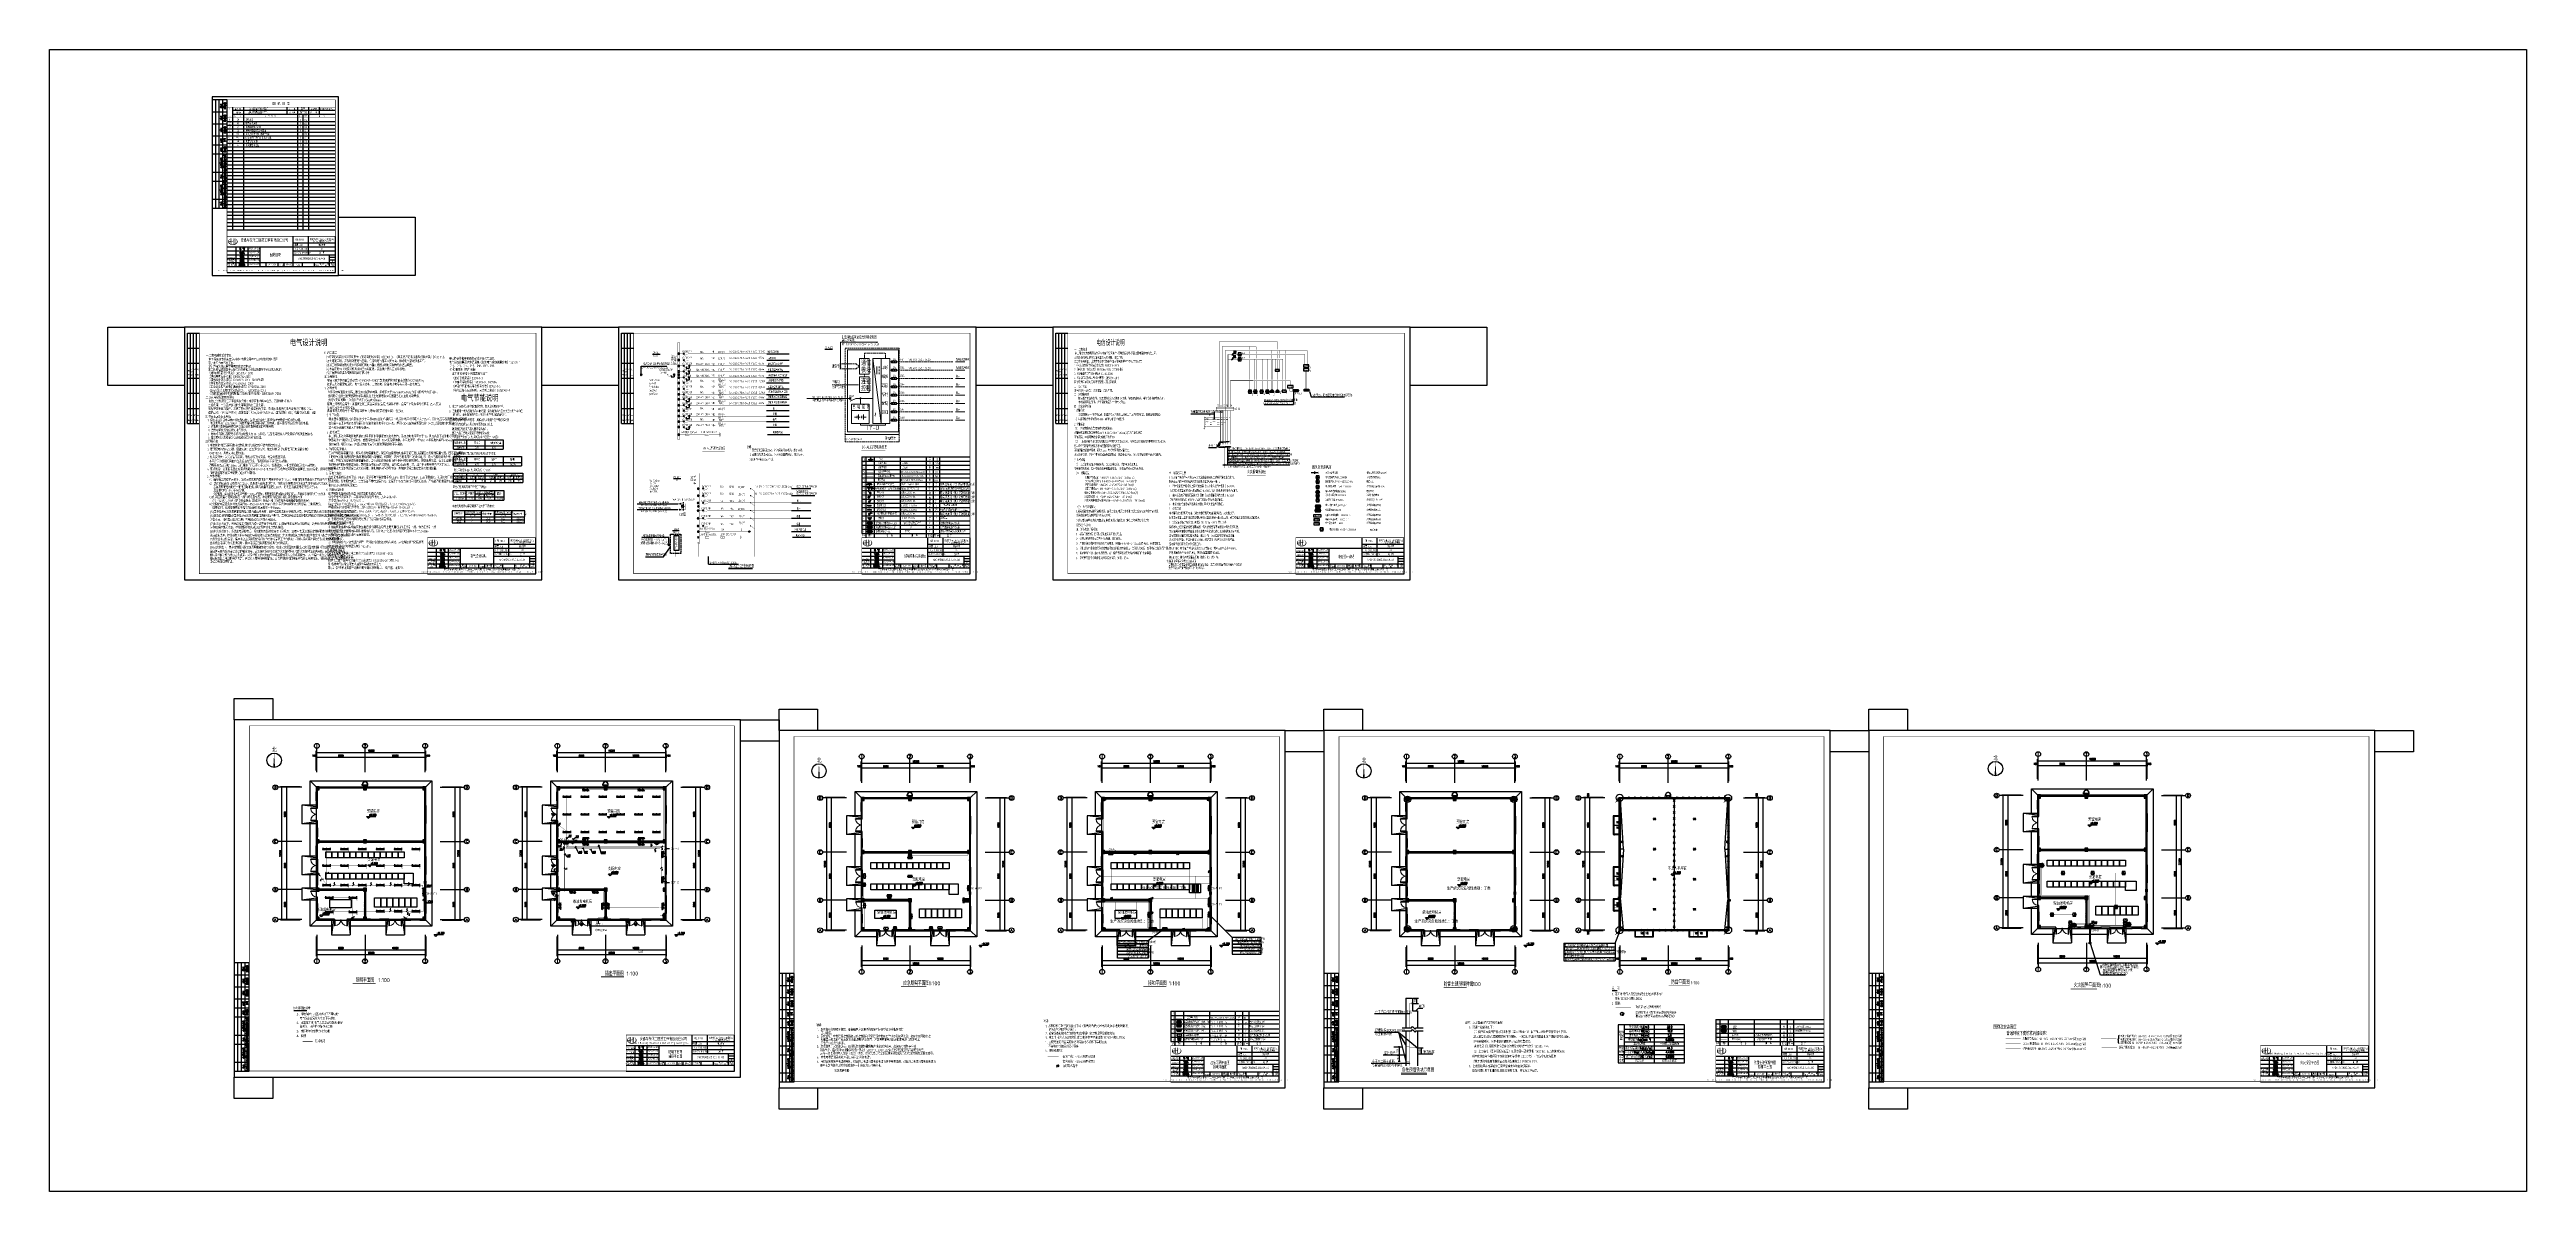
# Model space of a CAD drawing. Extents: x 5211311 to 5622788, y -441754 to -251897.
import ezdxf
from ezdxf.enums import TextEntityAlignment as Align

# ---------------------------------------------------------------- set-up
doc = ezdxf.new("R2010")
doc.units = 0
doc.header["$LTSCALE"] = 1000
doc.header["$MEASUREMENT"] = 0
for name, pattern in [('ABOVE', [3, 1.8, -1.2]), ('ACAD_ISO02W100', [15, 12, -3]), ('CENTER2', [1.125, 0.75, -0.125, 0.125, -0.125]), ('CONTINOUS', [0]), ('DASH', [0.35, 0.25, -0.1]), ('DASH_50', [0.175, 0.125, -0.05]), ('DOTE', [2.42, 2, -0.2, 0.02, -0.2])]:
    doc.linetypes.add(name, pattern=pattern)
doc.layers.get('0').update_dxf_attribs({"linetype": 'CONTINUOUS'})
doc.layers.get('Defpoints').update_dxf_attribs({"linetype": 'CONTINUOUS'})
for name, color, linetype in [('1', 2, 'CONTINUOUS'), ('AXIS', 3, 'CONTINUOUS'), ('AXIS_TEXT', 7, 'CONTINUOUS'), ('d', 6, 'CONTINUOUS'), ('DIM-消防', 3, 'CONTINUOUS'), ('DIM-照明', 3, 'CONTINUOUS'), ('DIM_SYMB', 3, 'CONTINUOUS'), ('DOTE', 252, 'CONTINUOUS'), ('DUCT-排烟中心线', 5, 'CENTER2'), ('DUCT-排烟管', 2, 'CONTINUOUS'), ('DUCT-送风标注', 3, 'CONTINUOUS'), ('E-电气标注', 255, 'CONTINUOUS'), ('ELEMENT', 3, 'CONTINUOUS'), ('EQUIP-插座', 3, 'CONTINUOUS'), ('EQUIP-消防', 3, 'CONTINUOUS'), ('EQUIP-照明', 3, 'CONTINUOUS'), ('EQUIP-箱柜', 3, 'CONTINUOUS'), ('LAYER1', 143, 'CONTINUOUS'), ('LWIRE', 4, 'CONTINUOUS'), ('PUB_DIM', 3, 'CONTINUOUS'), ('PUB_HATCH', 8, 'CONTINUOUS'), ('PUB_TEXT', 7, 'CONTINUOUS'), ('PUB_TITLE', 4, 'CONTINUOUS'), ('SIG_TEXT', 7, 'CONTINUOUS'), ('SYST', 7, 'CONTINUOUS'), ('TEL_TAB', 7, 'CONTINUOUS'), ('TEL_TEXT', 7, 'CONTINUOUS'), ('TERM', 2, 'CONTINUOUS'), ('TEXT', 7, 'CONTINUOUS'), ('WALL', 2, 'CONTINUOUS'), ('WINDOW', 4, 'CONTINUOUS'), ('WIRE-应急', 1, 'DASH'), ('WIRE-接地', 4, 'CONTINUOUS'), ('WIRE-消防', 5, 'CONTINUOUS'), ('WIRE-照明', 1, 'CONTINUOUS'), ('WIRE-系统', 4, 'CONTINUOUS'), ('WIRE-避雷', 4, 'CONTINUOUS'), ('图名', 15, 'CONTINUOUS'), ('底图', 251, 'CONTINUOUS'), ('建筑', 8, 'CONTINUOUS'), ('建筑底图', 251, 'CONTINUOUS'), ('电信', 7, 'CONTINUOUS'), ('电气', 3, 'CONTINUOUS'), ('电气文字', 7, 'CONTINUOUS'), ('电气表格', 7, 'CONTINUOUS')]:
    doc.layers.add(name, color=color, linetype=linetype)
doc.layers.add('_0', color=7, linetype='CONTINUOUS', lineweight=25)
doc.styles.add('-宋体', font='', dxfattribs={"width": 0.8})
doc.styles.add('_HZTXT', font='txt.shx', dxfattribs={"width": 0.8, "bigfont": 'HZTXT.shx'})
doc.styles.add('_TCH_AXIS', font='COMPLEX', dxfattribs={"bigfont": 'GBCBIG'})
doc.styles.add('_TCH_DIM', font='SIMPLEX', dxfattribs={"bigfont": 'GBCBIG'})
doc.styles.add('_TCH_DIM_T3', font='SIMPLEX', dxfattribs={"width": 0.705882, "bigfont": 'GBCBIG'})
doc.styles.add('_TCH_LABEL', font='COMPLEX', dxfattribs={"bigfont": 'GBCBIG'})
doc.styles.add('_TEL_ATTDEF', font='GBENOR', dxfattribs={"width": 0.8, "height": 3, "bigfont": 'GBCBIG'})
doc.styles.add('_TEL_DIM', font='SIMPLEX', dxfattribs={"width": 0.8, "height": 3.5, "bigfont": 'HZTXT'})
doc.styles.add('AHD', font='sceie.shx', dxfattribs={"width": 0.7, "bigfont": 'sceic.shx'})
doc.styles.add('COMPLEX', font='COMPLEX')
doc.styles.add('ECEC_TQ_S', font='')
doc.styles.add('sce', font='sceie.shx', dxfattribs={"width": 0.8, "height": 400, "bigfont": 'sceic.shx'})
doc.styles.add('SCEI', font='hdtxt.shx', dxfattribs={"width": 0.8, "height": 400, "bigfont": 'hdhztxt.shx'})
doc.styles.add('sceic', font='sceie.shx', dxfattribs={"width": 0.8, "bigfont": 'sceic.shx'})
doc.styles.add('sceie', font='sceie.shx', dxfattribs={"width": 0.7, "bigfont": 'sceic.shx'})
doc.styles.get("Standard").update_dxf_attribs({"font": 'GBENOR', "bigfont": 'GBCBIG'})
doc.styles.add('TG_LINETYPE', font='SIMPLEX', dxfattribs={"width": 0.8, "height": 3, "bigfont": 'HZTXT'})
doc.styles.add('TG_LINETYPE_THUND', font='SIMPLEX', dxfattribs={"width": 0.8, "height": 5.5, "bigfont": 'HZTXT'})
doc.styles.add('TSSD', font='tssdeng.shx', dxfattribs={"width": 0.7, "bigfont": 'tssdchn.shx'})
doc.styles.add('TSSD_Rein', font='Tssdeng.shx', dxfattribs={"width": 0.7, "bigfont": 'hztxt.shx'})
doc.styles.add('TT-simplex', font='simplex.shx', dxfattribs={"width": 0.8, "bigfont": 'hztxt.shx'})
doc.styles.add('txt', font='ros.shx', dxfattribs={"width": 0.8, "height": 300, "bigfont": 'hzs.shx'})
doc.styles.get('-宋体').set_extended_font_data('SimSun')
doc.styles.get('ECEC_TQ_S').set_extended_font_data('SimSun')
doc.linetypes.add('JD', pattern='A,0.6,[130,ltypeshp.shx,S=0.2,R=145,X=0,Y=0],0.6,-0.3,0.25,-0.3', length=2.05)
doc.linetypes.add('TG_BC', pattern='A,2,-0.85,["BC",TG_LINETYPE,S=0.1,R=0,X=-0.65,Y=-0.15],0', length=2.85)
doc.linetypes.add('TG_F', pattern='A,2,-0.4,["F",TG_LINETYPE,S=0.1,R=0,X=-0.28,Y=-0.15],0', length=2.4)
doc.linetypes.add('TG_×', pattern='A,2,0,["×",TG_LINETYPE_THUND,S=0.1,R=0,X=-0.23,Y=-0.21],0', length=2)
doc.linetypes.add('TG_接地', pattern='A,0.75,0,["/",TG_LINETYPE,S=0.05,R=-8.594367,X=-0.1,Y=-0.045],0.65,-0.13,0.13,-0.13', length=2)
doc.dimstyles.new('_TCH_ARCH&&100', dxfattribs={"dimtxt": 297.5, "dimasz": 100, "dimexe": 250, "dimexo": 300, "dimgap": 126.25, "dimtad": 1, "dimdec": 0, "dimzin": 0, "dimdsep": 46, "dimtxsty": '_TCH_DIM_T3', "dimblk": 'ARCHTICK', "dimcen": 0.09, "dimclrt": 7, "dimazin": 2, "dimtfac": 1, "dimtdec": 0, "dimtix": 1, "dimtmove": 2, "dimatfit": 3, "dimfxl": 0, "dimtolj": 1, "dimtzin": 0, "dimarcsym": 0})
pattern_1 = [(135, (4858465.377, -4735778.022), (-11.22532015, -11.22532015), [])]
pattern_2 = [(135, (4859150.339, -4735889), (-11.22532015, -11.22532015), [])]
pattern_3 = [(135, (4857629.873, -4735778.022), (-11.22532015, -11.22532015), [])]
pattern_4 = [(135, (4858314.834, -4735889), (-11.22532015, -11.22532015), [])]
pattern_5 = [(135, (4807907.227, -4735778.022), (-11.22532015, -11.22532015), [])]
pattern_6 = [(135, (4807071.723, -4735778.022), (-11.22532015, -11.22532015), [])]

# ---------------------------------------------------------------- blocks, each defined once
blk = doc.blocks.new('A$C04D97144')
for p, q in [((6, 0), (6, 180)), ((12, 0), (12, 180)), ((18, 0), (18, 180)), ((0, 160), (25, 160)), ((0, 140), (25, 140)), ((0, 120), (25, 120)), ((0, 105), (25, 105)), ((0, 90), (25, 90)), ((0, 60), (25, 60)), ((0, 45), (25, 45)), ((0, 15), (25, 15))]:
    blk.add_line(p, q)
blk.add_lwpolyline([(0, 180), (0, 0), (25, 0), (25, 180)], close=True)
for points in [[(13.8, 170.9), (14, 171), (13.9, 171), (17.3, 171), (17, 171), (16.7, 171)], [(13.8, 168), (14.1, 168.1), (14.3, 168.2)], [(13.9, 172.1), (14.1, 172.4), (14.3, 172.4), (14.3, 172.4)], [(14.6, 166.9), (14.4, 169.5), (14.3, 169.4), (14.8, 169.1)], [(14.3, 166.9), (14.5, 166.9), (14.7, 166.9), (14.9, 166.8), (15.1, 166.8)], [(14.8, 171.7), (14.5, 173.3), (14.5, 173.1), (14.6, 172.9)], [(14.7, 172.2), (14.9, 172.2), (15.6, 171.7), (15.6, 171.7), (15.4, 172.5)], [(14.7, 168.1), (14.7, 168.1), (17.3, 168.1), (17, 168), (16.7, 168.1)], [(14.8, 171.4), (15, 170.3)], [(15, 171), (15.4, 170.8), (15.8, 170.6), (16, 170.4), (16.3, 170.2)], [(16.2, 168.8), (16.3, 168.9), (15, 169), (15.1, 169.1), (15.3, 167.3)], [(15, 167.2), (15.3, 167.2), (16.5, 167.4), (16.3, 167.3), (16.2, 168.8), (16.2, 168.6), (16.2, 168.3)], [(15.1, 172.7), (15.2, 172.7), (15.6, 172.4), (15.6, 172.3), (15.9, 172.1), (16.2, 171.8), (16.5, 171.5)], [(15.2, 171), (15.5, 171.4)], [(15.6, 172.9), (15.8, 172.8), (16.3, 172.5), (16.6, 172.1), (16.9, 171.8), (17.1, 171.5), (17.3, 171.2)], [(15.7, 167.6), (15.6, 168.6)], [(16.4, 172.4), (16.9, 172.9), (17.1, 173.1), (16.8, 172.9)], [(23, 174.4), (20, 174.4), (20, 174.9), (20.2, 175.1), (20.5, 175.2), (20.7, 175.3), (21.2, 175.4), (21.9, 175.4), (22.3, 175.3), (22.6, 175.2), (22.8, 175.1), (23, 174.9), (23, 174.4), (23, 174.4)], [(23, 173), (20, 173), (20, 173.9)], [(20, 171.5), (23, 172), (20, 172.6)], [(20, 170.5), (20.2, 170.3), (20.5, 170.2), (20.7, 170.1), (21.2, 170.1), (21.9, 170.1), (22.3, 170.1), (22.6, 170.2), (22.8, 170.3), (23, 170.5), (23, 170.8), (22.8, 170.9), (22.6, 171), (22.3, 171.1), (21.9, 171.2), (21.2, 171.2), (20.7, 171.1), (20.5, 171), (20.2, 170.9), (20, 170.8), (20, 170.5), (20, 170.5)], [(23, 168.7), (20, 168.7), (20, 169.4), (20.2, 169.6), (20.3, 169.6), (20.6, 169.7), (20.9, 169.7), (21.2, 169.6), (21.3, 169.6), (21.4, 169.4), (21.4, 168.7)], [(23, 167.3), (20, 167.3), (20, 168), (20.2, 168.2), (20.3, 168.2), (20.6, 168.3), (21, 168.3), (21.3, 168.2), (21.4, 168.2), (21.6, 168), (21.6, 167.3)], [(23, 165.9), (20, 165.9), (20, 166.6), (20.2, 166.8), (20.3, 166.8), (20.6, 166.9), (21, 166.9), (21.3, 166.8), (21.4, 166.8), (21.6, 166.6), (21.6, 165.9)], [(23, 164.4), (20, 165), (23, 165.5)], [(21.4, 173), (21.4, 173.6)], [(21.4, 169.2), (23, 169.7)], [(22, 164.6), (22, 165.3)], [(23, 173), (23, 173.9)], [(13.8, 151), (14, 151.2), (13.9, 151.1), (17.3, 151.1), (17, 151.1), (16.7, 151.1)], [(13.8, 148.5), (14.1, 148.7), (14.2, 148.8), (14.4, 148.8)], [(13.8, 147.4), (14, 147.5), (13.9, 147.5), (17.3, 147.5), (17.1, 147.4), (16.8, 147.5)], [(13.8, 132.4), (14, 132.4), (17.3, 132.4), (17.1, 132.4), (16.8, 132.4)], [(13.9, 152.3), (14.1, 152.5), (14.3, 152.5), (14.3, 152.5)], [(13.9, 130.8), (14.1, 131), (14.3, 131.1), (14.5, 131.1)], [(13.9, 128.2), (14.2, 128.3), (14.5, 128.3), (14.7, 128.2), (15, 128.1), (15.1, 128), (15.3, 127.9), (15.4, 127.8)], [(14.1, 128.3), (14.1, 129.1), (14, 129), (14.2, 128.9), (14.4, 128.9), (14.6, 128.9), (14.8, 128.9), (14.9, 128.9), (15, 129), (15, 129.1), (15, 129.2), (15, 129.4), (15, 129.6), (14.9, 129.6)], [(14, 127.1), (14.4, 127.5), (14.5, 127.5)], [(14.8, 151.8), (14.5, 153.4), (14.5, 153.3), (14.6, 153)], [(14.7, 148.1), (14.5, 149.5), (14.5, 149.4), (14.5, 149.3)], [(14.7, 152.4), (14.9, 152.3), (15.6, 151.8), (15.6, 151.8), (15.4, 152.7)], [(14.7, 147.8), (14.9, 146.8)], [(14.8, 151.6), (15, 150.5)], [(14.9, 149), (15.2, 149.4), (15.4, 149.4), (15.5, 149.5)], [(14.9, 148.5), (15.1, 148.4), (15.5, 148.2), (15.8, 148), (15.9, 147.8)], [(14.9, 147.5), (15.3, 147.3), (15.7, 147.1), (16, 146.9), (16.3, 146.7)], [(15.2, 126.7), (15.1, 127.5), (14.9, 127.3), (15.2, 127.3), (16.7, 127.3), (16.8, 127.2), (16.2, 127.8)], [(15, 151.2), (15.4, 150.9), (15.8, 150.7), (16, 150.5), (16.3, 150.3)], [(15.1, 131.5), (15, 133.3), (15, 133.2), (15, 133)], [(15.1, 130.3), (15, 131.1), (15, 131.1), (16.7, 131), (16.8, 130.9), (16, 131.7)], [(15.1, 152.8), (15.2, 152.8), (15.6, 152.5), (15.6, 152.4), (15.9, 152.2), (16.2, 151.9), (16.5, 151.6)], [(15.1, 147.5), (15.4, 147.9)], [(15.2, 151.2), (15.5, 151.5)], [(15.3, 149), (15.6, 149), (16, 148.8), (16.3, 148.7), (16.5, 148.5), (16.7, 148.3), (16.9, 148.1), (17.1, 147.9), (17.3, 147.7)], [(15.5, 128.1), (15.4, 129.2), (15.3, 129.1), (15.5, 129), (15.8, 128.9), (16, 128.7), (16.2, 128.6), (16.5, 128.4), (16.7, 128.1), (16.9, 127.9), (17, 127.7), (17.1, 127.5)], [(15.6, 153), (15.8, 153), (16.3, 152.6), (16.6, 152.3), (16.9, 151.9), (17.1, 151.6), (17.3, 151.3)], [(15.7, 148.2), (15.8, 148.3), (17.1, 149.3), (17.1, 149.8), (17, 149.3), (16.9, 149.2)], [(15.8, 128.1), (15.8, 128.1), (17, 129.2), (17, 129.7), (17, 129.2), (16.8, 129.1)], [(16.4, 152.5), (16.9, 153.1), (17.1, 153.2), (16.8, 153)], [(23, 153.9), (20, 153.9), (20, 154.4), (20.2, 154.6), (20.5, 154.7), (20.7, 154.8), (21.2, 154.9), (21.9, 154.9), (22.3, 154.8), (22.6, 154.7), (22.8, 154.6), (23, 154.4), (23, 153.9), (23, 153.9)], [(23, 152.5), (20, 152.5), (20, 153.4)], [(20, 150.8), (23, 151.2), (20, 151.5), (23, 151.9), (20, 152.2)], [(23, 149.7), (20, 149.7), (20, 150.6)], [(20, 148.5), (20, 149), (20, 148.7), (22.9, 148.7), (22.9, 148.5), (22.9, 149)], [(20, 146.8), (23, 147.3), (20, 147.9)], [(23, 145.5), (20, 145.5), (20, 146.4)], [(23, 144), (20, 144), (20, 144.7), (20.2, 144.9), (20.3, 144.9), (20.6, 145), (20.9, 145), (21.2, 144.9), (21.3, 144.9), (21.4, 144.7), (21.4, 144)], [(23, 134.4), (20, 134.4), (20, 134.9), (20.2, 135.1), (20.5, 135.2), (20.7, 135.3), (21.2, 135.4), (21.9, 135.4), (22.3, 135.3), (22.6, 135.2), (22.8, 135.1), (23, 134.9), (23, 134.4), (23, 134.4)], [(23, 133), (20, 133), (20, 133.9)], [(23, 131.5), (20, 131.5), (23, 132.4), (20, 132.4)], [(20.7, 131.2), (20.5, 131.1), (20.2, 131), (20, 130.8), (20, 130.5), (20.2, 130.4), (20.5, 130.3), (20.7, 130.2), (21.2, 130.1), (21.9, 130.1), (22.3, 130.2), (22.6, 130.3), (22.8, 130.4), (23, 130.5), (23, 130.8), (22.8, 131), (22.6, 131.1), (22.3, 131.2), (21.9, 131.2), (21.9, 130.8)], [(20, 129), (20, 129.5), (20, 129.2), (22.9, 129.2), (22.9, 129), (22.9, 129.5)], [(20.5, 128.2), (20.2, 128.1), (20, 127.9), (20, 127.6), (20.2, 127.4), (20.5, 127.3), (20.7, 127.3), (21, 127.3), (21.2, 127.4), (21.3, 127.5), (21.6, 128), (21.7, 128.1), (21.9, 128.2), (22.1, 128.2), (22.6, 128.2), (22.8, 128.1), (23, 127.9), (23, 127.6), (22.8, 127.4), (22.6, 127.3)], [(23, 126), (20, 126), (20, 126.9)], [(23, 124.6), (20, 124.6), (20, 125.1), (20.2, 125.3), (20.5, 125.4), (20.7, 125.5), (21.2, 125.6), (21.9, 125.6), (22.3, 125.5), (22.6, 125.4), (22.8, 125.3), (23, 125.1), (23, 124.6), (23, 124.6)], [(21.4, 152.5), (21.4, 153.1)], [(21.4, 149.7), (21.4, 150.3)], [(21.4, 145.5), (21.4, 146.1)], [(21.4, 144.5), (23, 145)], [(21.4, 133), (21.4, 133.6)], [(21.4, 126), (21.4, 126.6)], [(23, 152.5), (23, 153.4)], [(23, 149.7), (23, 150.6)], [(23, 145.5), (23, 146.4)], [(23, 133), (23, 133.9)], [(23, 126), (23, 126.9)], [(13.7, 113.9), (13.9, 113.9), (16.1, 113.8)], [(13.8, 99.9), (14.2, 99.9), (14.6, 99.7), (15.1, 99.5), (15.4, 99.3), (15.6, 99.2), (15.9, 99.1)], [(13.8, 96.3), (14.3, 96.1), (14.6, 95.9), (14.8, 95.7), (14.9, 95.7), (15.1, 95.5)], [(13.8, 95.3), (14, 95.2), (14.4, 95), (14.5, 95), (14.8, 94.7), (15.1, 94.6), (15.3, 94.4), (15.5, 94.2)], [(13.9, 113.1), (14.1, 113.1), (16.2, 113.1)], [(14.1, 114.5), (14.5, 114.6), (15.1, 114.6), (15.8, 114.6), (16.2, 114.5), (16.6, 114.4), (16.9, 114.2), (17.3, 113.9)], [(14.1, 82.8), (14.5, 82.9), (15.1, 82.9), (15.8, 82.9), (16.2, 82.8), (16.6, 82.7), (16.9, 82.5), (17.3, 82.2)], [(14.2, 109.6), (14.5, 109.6), (15.1, 109.7), (15.7, 109.7), (15.8, 109.7), (16.3, 109.7), (16.9, 109.7), (16.7, 109.7), (16.5, 110.8), (16.7, 111), (16.4, 111.1), (16.1, 111.1), (15.4, 111.1), (14.8, 111.1), (14.2, 111.1), (14.3, 111.2), (14.5, 109.7)], [(14.4, 96), (14.4, 96.1), (14.3, 97), (14.2, 96.9), (14.6, 96.6), (15, 96.4), (15.2, 96.2), (15.4, 95.9), (15.6, 95.7), (15.7, 95.5)], [(14.5, 114.6), (14.3, 115.5), (14.3, 115.4), (15.1, 115.4), (15.2, 115.4), (16.5, 115.4), (17, 115.4), (17.2, 115.3), (17.3, 115.3), (17, 114.9), (17.2, 115.3)], [(14.5, 98.1), (14.3, 99.2), (14.3, 99.1), (15.3, 98.9), (15.3, 99.1), (15.4, 98.2), (15.1, 98.2), (15.4, 98.2), (16.7, 98.2)], [(14.5, 82.9), (14.3, 83.8), (14.3, 83.7), (15.1, 83.7), (15.2, 83.7), (16.5, 83.7), (17, 83.7), (17.2, 83.6), (17.3, 83.6), (17, 83.2), (17.2, 83.6)], [(14.7, 112.6), (14.5, 114.3)], [(14.7, 80.9), (14.5, 82.6)], [(14.7, 95.9), (14.7, 96), (15.7, 97.1), (15.7, 97.5), (15.7, 97.1), (15.6, 97)], [(14.7, 94.9), (17.2, 94.9), (17, 94.8), (16.6, 94.9)], [(14.8, 95.3), (16.5, 95.3), (16.3, 95.3), (16.1, 95.3)], [(15.2, 99.5), (15, 100.8), (15, 100.6), (15, 100.4)], [(15.2, 114.6), (15.1, 115.1)], [(15.2, 113.2), (15.1, 113.7)], [(15.1, 100.2), (15.3, 100.2), (15.7, 100.1), (16, 100), (16.2, 99.9), (16.4, 99.7), (16.6, 99.5), (16.8, 99.3), (17, 99.1), (17.1, 98.9), (17.1, 98.7), (17.2, 98.5)], [(15.2, 82.9), (15.1, 83.4)], [(15.5, 109.7), (15.3, 110.8), (15.3, 110.7), (15.4, 110.4)], [(15.4, 96.4), (15.5, 96.4), (15.5, 96.3), (15.8, 96.1), (16, 95.8), (16.1, 95.6)], [(15.5, 99.3), (15.6, 99.4), (17.1, 100.3), (17.1, 100.8), (17, 100.3), (16.9, 100.2)], [(15.6, 113.2), (15.6, 113.6)], [(15.8, 96.6), (15.9, 96.6), (15.9, 96.5), (16.2, 96.2), (16.2, 96.2), (16.4, 96), (16.5, 95.8), (16.7, 95.5)], [(15.9, 114.6), (15.9, 114.6), (15.9, 115.1)], [(15.9, 82.9), (15.9, 82.9), (15.9, 83.4)], [(16.3, 112.5), (16.1, 114.3), (16, 114.2), (16.1, 114.1)], [(16.8, 98.1), (16, 99)], [(16.3, 80.8), (16.1, 82.6), (16, 82.5), (16.1, 82.4)], [(16.1, 96.9), (16.3, 96.8), (16.6, 96.5), (16.8, 96.2), (17, 95.9), (17.1, 95.6), (17.2, 95.4), (17.3, 95.2)], [(16.4, 113.6), (16.7, 113.9), (16.9, 113.9), (16.6, 113.8)], [(16.5, 113.2), (16.6, 113.2), (16.9, 112.9), (17.1, 112.7), (17.2, 112.5)], [(22.5, 114.9), (19.6, 114.9), (19.6, 115.8)], [(19.6, 113.4), (19.6, 114.4)], [(19.6, 113.9), (22.5, 113.9)], [(22.5, 111.9), (19.6, 112.5), (22.5, 113)], [(22.5, 110.7), (19.6, 110.7), (19.6, 111.2), (19.7, 111.4), (20, 111.6), (20.3, 111.6), (20.8, 111.7), (21.4, 111.7), (21.9, 111.6), (22.2, 111.6), (22.4, 111.4), (22.5, 111.2), (22.5, 110.7), (22.5, 110.7)], [(22.9, 101.3), (19.9, 101.3), (19.9, 101.8), (20.1, 102), (20.4, 102.1), (20.6, 102.2), (21.1, 102.2), (21.8, 102.2), (22.2, 102.2), (22.5, 102.1), (22.7, 102), (22.9, 101.8), (22.9, 101.3), (22.9, 101.3)], [(22.9, 99.9), (19.9, 99.9), (19.9, 100.8)], [(20.4, 99.3), (20.1, 99.2), (19.9, 99), (19.9, 98.7), (20.1, 98.5), (20.4, 98.3), (20.6, 98.3), (20.9, 98.4), (21.1, 98.5), (21.2, 98.6), (21.5, 99), (21.6, 99.2), (21.8, 99.2), (22, 99.3), (22.5, 99.3), (22.7, 99.2), (22.9, 99), (22.9, 98.7), (22.7, 98.5), (22.5, 98.3)], [(19.9, 97.3), (19.9, 97.7), (19.9, 97.5), (22.8, 97.5), (22.8, 97.3), (22.8, 97.7)], [(19.9, 95.5), (22.9, 96.1), (19.9, 96.6)], [(22.9, 94.3), (19.9, 94.3), (19.9, 95.2)], [(22.9, 92.8), (19.9, 92.8), (19.9, 93.4), (20.1, 93.6), (20.2, 93.7), (20.5, 93.8), (20.8, 93.8), (21.1, 93.7), (21.2, 93.6), (21.3, 93.4), (21.3, 92.8)], [(23, 88.3), (20.1, 88.3), (20.1, 89.2)], [(20.1, 86.8), (20.1, 87.8)], [(20.1, 87.3), (23, 87.3)], [(23, 85.3), (20.1, 85.9), (23, 86.4)], [(23, 84.1), (20.1, 84.1), (20.1, 84.6), (20.3, 84.8), (20.5, 84.9), (20.8, 85), (21.3, 85.1), (21.9, 85.1), (22.3, 85), (22.7, 84.9), (22.9, 84.8), (23, 84.6), (23, 84.1), (23, 84.1)], [(21.4, 82.4), (21.3, 82.4), (21.1, 82.4), (21.1, 82.3), (21.3, 82.2), (21.5, 82.1), (22.2, 82), (22.7, 81.9), (22.9, 81.7), (23, 81.6), (23, 81.3), (22.9, 81.2), (22.7, 81.1), (22.5, 81), (22.2, 81), (21.9, 81.1), (21.8, 81.2), (21.3, 81.7), (21.1, 81.7), (20.8, 81.8), (20.5, 81.8), (20.3, 81.7), (20.1, 81.6), (20.3, 81.4), (20.5, 81.4), (20.8, 81.4), (21.3, 81.4), (21.6, 81.6), (22.7, 81.9), (22.9, 82.1), (23, 82.2), (23, 82.4), (22.9, 82.4), (22.7, 82.4)], [(21, 114.9), (21, 115.5)], [(21.3, 99.9), (21.3, 100.4)], [(21.3, 94.3), (21.3, 94.8)], [(21.3, 93.3), (22.9, 93.8)], [(21.5, 88.3), (21.5, 88.9)], [(21.6, 112.1), (21.6, 112.8)], [(22, 85.5), (22, 86.2)], [(22.5, 114.9), (22.5, 115.8)], [(22.9, 99.9), (22.9, 100.8)], [(22.9, 94.3), (22.9, 95.2)], [(23, 88.3), (23, 89.2)], [(13.7, 82.2), (13.9, 82.2), (16.1, 82.1)], [(13.8, 50.5), (14.1, 50.6), (15.1, 50.3), (16, 50.1), (16, 50), (15.8, 51.4), (15.7, 51.4), (16.8, 50.7)], [(13.9, 81.4), (14.1, 81.4), (16.2, 81.4)], [(14.1, 74.1), (14, 76), (13.9, 75.9), (14.1, 75.8), (14.6, 75.6), (15.1, 75.4), (15.1, 75.4), (15.1, 75.4), (15, 76.2), (14.9, 76.2), (15.2, 76), (15.5, 75.9), (15.7, 75.8), (15.9, 75.6), (16.1, 75.4), (16.4, 75.2), (16.6, 75), (16.7, 74.8), (16.9, 74.5), (17.1, 74.3), (17.2, 74)], [(13.9, 72), (14.1, 72), (14.8, 71.7)], [(13.9, 70.9), (14.1, 70.9), (14.5, 70.7), (14.9, 70.5), (15.2, 70.3)], [(13.9, 67.9), (14, 67.8), (14.5, 67.6), (15, 67.2), (15.3, 67), (15.6, 66.6), (15.9, 66.3)], [(13.9, 54.5), (14.1, 54.6), (17, 54.5)], [(14.1, 53.8), (14.3, 53.9), (17.1, 53.9)], [(14.2, 77.9), (14.5, 78), (15.1, 78), (15.7, 78), (15.8, 78), (16.3, 78), (16.9, 78), (16.7, 78), (16.5, 79.1), (16.7, 79.3), (16.4, 79.4), (16.1, 79.4), (15.4, 79.4), (14.8, 79.4), (14.2, 79.4), (14.3, 79.5), (14.5, 78)], [(14.2, 74.8), (14.4, 74.8), (14.9, 74.7), (15.2, 74.6), (15.5, 74.5), (15.9, 74.4), (16.2, 74.2), (16.5, 74), (16.7, 73.8), (17, 73.6), (17.1, 73.4)], [(14.2, 67.7), (15.8, 69), (15.8, 69.1), (15.8, 69.5), (15.7, 69), (15.6, 68.9)], [(14.6, 71.8), (14.4, 72.8)], [(14.5, 70.7), (14.4, 71.5)], [(14.5, 70.9), (14.9, 71.1)], [(14.7, 49.7), (14.5, 51.5), (14.5, 51.4), (14.6, 51.2)], [(14.6, 72.1), (15.1, 72.4)], [(14.8, 71.5), (15, 71.5), (15.5, 71), (15.6, 71), (15.8, 70.7), (16.1, 70.3), (16.3, 70.2), (16.4, 70)], [(14.8, 55.4), (15.2, 55.4), (15.7, 55), (16.3, 54.6)], [(14.9, 53), (15.9, 53.4), (16.2, 53.5)], [(15.2, 81.5), (15.1, 82)], [(15.1, 71.4), (16.1, 72.6), (16.1, 73), (16.1, 72.6), (15.9, 72.3)], [(15.2, 74.7), (17.1, 76.2), (17.1, 76.8), (17.1, 76.2), (17, 76.2), (16.8, 75.9)], [(15.4, 49.2), (15.2, 52), (15.2, 51.9), (15.2, 51.7)], [(15.5, 78), (15.3, 79.1), (15.3, 79), (15.4, 78.7)], [(15.4, 67.3), (15.4, 67.3), (15.4, 67.3), (15.3, 68.3), (15.3, 68.1), (15.3, 68)], [(15.6, 81.5), (15.6, 81.9)], [(15.8, 71.9), (15.9, 70.9)], [(16, 66.7), (16.1, 66.8), (15.9, 68.8), (15.9, 68.7), (15.9, 68.5)], [(16, 71.4), (16.5, 71.5), (16.7, 71.4), (16.4, 71.4)], [(16.1, 72.1), (16.3, 72.1), (17.1, 71.7)], [(16.1, 67.6), (16.2, 67.6), (16.8, 67.2), (17.1, 66.9), (17.1, 66.8), (16.9, 68.4), (16.4, 68)], [(16.3, 70.8), (16.6, 71), (16.8, 71), (16.6, 70.9)], [(16.4, 81.9), (16.7, 82.3), (16.9, 82.3), (16.6, 82.1)], [(16.5, 81.5), (16.6, 81.5), (16.9, 81.2), (17.1, 81), (17.2, 80.8)], [(16.5, 50.1), (16.7, 50.4), (16.8, 50.6), (17, 50.9), (17.1, 51), (17.2, 51.1)], [(16.9, 68.4), (17, 68.5), (17.2, 68.6)], [(17.1, 70.5), (17, 72.6), (17, 72.5), (17, 72.2)], [(17.1, 52.6), (17, 55.8), (17, 55.7), (17, 55.4)], [(22.8, 58.3), (19.9, 58.3), (19.9, 59.2)], [(22.8, 56.7), (19.9, 56.7), (22.8, 57.7), (19.9, 57.7)], [(19.9, 55.7), (19.9, 56.1), (19.9, 55.9), (22.7, 55.9), (22.7, 55.7), (22.7, 56.1)], [(19.9, 54.1), (22.8, 54.1), (22.8, 54.9)], [(22.8, 52.6), (19.9, 52.6), (19.9, 53.2), (20, 53.4), (20.2, 53.5), (20.4, 53.6), (20.9, 53.6), (21.1, 53.5), (21.3, 53.4), (21.4, 53.2), (21.4, 52.6)], [(19.9, 51.5), (19.9, 52), (19.9, 51.7), (22.7, 51.7), (22.7, 51.5), (22.7, 52)], [(20.6, 50.9), (20.3, 50.8), (20, 50.7), (19.9, 50.5), (19.9, 50.2), (20, 50.1), (20.3, 49.9), (20.6, 49.9), (21, 49.8), (21.7, 49.8), (22.1, 49.9), (22.4, 49.9), (22.7, 50.1), (22.8, 50.2), (22.8, 50.5), (22.7, 50.7), (22.4, 50.8), (22.1, 50.9)], [(20.3, 49.3), (20, 49.2), (19.9, 49), (19.9, 48.7), (20, 48.5), (20.3, 48.3), (20.6, 48.3), (20.9, 48.4), (21, 48.5), (21.1, 48.6), (21.4, 49), (21.6, 49.2), (21.7, 49.2), (22, 49.3), (22.4, 49.3), (22.7, 49.2), (22.8, 49), (22.8, 48.7), (22.7, 48.5), (22.4, 48.3)], [(19.9, 47.3), (19.9, 47.7), (19.9, 47.5), (22.7, 47.5), (22.7, 47.3), (22.7, 47.7)], [(22.8, 45.7), (19.9, 45.7), (19.9, 46.2), (20, 46.4), (20.3, 46.5), (20.6, 46.6), (21, 46.7), (21.7, 46.7), (22.1, 46.6), (22.4, 46.5), (22.7, 46.4), (22.8, 46.2), (22.8, 45.7), (22.8, 45.7)], [(23, 78.5), (20.1, 78.5), (20.1, 79), (20.3, 79.2), (20.5, 79.4), (20.8, 79.4), (21.3, 79.5), (21.9, 79.5), (22.3, 79.4), (22.7, 79.4), (22.9, 79.2), (23, 79), (23, 78.5), (23, 78.5)], [(23, 77.1), (20.1, 77.1), (20.1, 78)], [(23, 75.6), (20.1, 75.6), (23, 76.6), (20.1, 76.6)], [(20.8, 75.3), (20.5, 75.2), (20.3, 75.1), (20.1, 74.9), (20.1, 74.7), (20.3, 74.5), (20.5, 74.4), (20.8, 74.3), (21.3, 74.2), (21.9, 74.2), (22.3, 74.3), (22.7, 74.4), (22.9, 74.5), (23, 74.7), (23, 74.9), (22.9, 75.1), (22.7, 75.2), (22.3, 75.3), (21.9, 75.3), (21.9, 74.9)], [(20.1, 73.1), (20.1, 73.6), (20.1, 73.3), (23, 73.3), (23, 73.1), (23, 73.6)], [(20.5, 72.3), (20.3, 72.2), (20.1, 72), (20.1, 71.7), (20.3, 71.5), (20.5, 71.4), (20.8, 71.4), (21.1, 71.4), (21.3, 71.5), (21.4, 71.7), (21.6, 72.1), (21.8, 72.2), (21.9, 72.3), (22.2, 72.3), (22.7, 72.3), (22.9, 72.2), (23, 72), (23, 71.7), (22.9, 71.5), (22.7, 71.4)], [(23, 70), (20.1, 70), (20.1, 70.7), (20.3, 70.9), (20.4, 70.9), (20.6, 71), (20.9, 71), (21.3, 70.9), (21.4, 70.9), (21.5, 70.7), (21.5, 70)], [(23, 68.7), (20.1, 68.7), (20.1, 69.6)], [(20.1, 67.2), (20.1, 68.2)], [(20.1, 67.7), (23, 67.7)], [(23, 65.8), (20.1, 65.8), (23, 66.8), (20.1, 66.8)], [(20.1, 64.4), (22.2, 64.4), (22.7, 64.5), (22.9, 64.6), (23, 64.9), (23, 65), (22.9, 65.2), (22.7, 65.4), (22.2, 65.4), (20.1, 65.4)], [(20.1, 63.4), (20.3, 63.2), (20.5, 63.1), (20.8, 63), (21.3, 63), (21.9, 63), (22.3, 63), (22.7, 63.1), (22.9, 63.2), (23, 63.4), (23, 63.7), (22.9, 63.8), (22.7, 63.9), (22.3, 64), (21.9, 64.1), (21.3, 64.1), (20.8, 64), (20.5, 63.9), (20.3, 63.8), (20.1, 63.7), (20.1, 63.4), (20.1, 63.4)], [(20.8, 62.7), (20.5, 62.6), (20.3, 62.5), (20.1, 62.3), (20.1, 62.1), (20.3, 61.9), (20.5, 61.8), (20.8, 61.7), (21.3, 61.6), (21.9, 61.6), (22.3, 61.7), (22.7, 61.8), (22.9, 61.9), (23, 62.1), (23, 62.3), (22.9, 62.5), (22.7, 62.6), (22.3, 62.7)], [(23.1, 43.1), (20.2, 43.1), (20.2, 44)], [(20.2, 41.6), (20.2, 42.6)], [(20.2, 42.1), (23.1, 42.1)], [(23.1, 40.1), (20.2, 40.6), (23.1, 41.2)], [(21.3, 58.3), (21.3, 58.8)], [(21.5, 77.1), (21.5, 77.7)], [(21.5, 70.5), (23, 71)], [(21.5, 68.7), (21.5, 69.3)], [(21.6, 43.1), (21.6, 43.6)], [(22.8, 58.3), (22.8, 59.2)], [(23, 77.1), (23, 78)], [(23, 68.7), (23, 69.6)], [(23.1, 43.1), (23.1, 44)], [(13.7, 37.2), (13.9, 37.2), (16.1, 37.1)], [(13.8, 5.5), (14.1, 5.6), (15.1, 5.3), (16, 5.1), (16, 5), (15.8, 6.4), (15.7, 6.4), (16.8, 5.7)], [(13.9, 36.4), (14.1, 36.4), (16.2, 36.4)], [(14.1, 29.1), (14, 31), (13.9, 30.9), (14.1, 30.8), (14.6, 30.6), (15.1, 30.4), (15.1, 30.4), (15.1, 30.4), (15, 31.2), (14.9, 31.2), (15.2, 31), (15.5, 30.9), (15.7, 30.8), (15.9, 30.6), (16.1, 30.4), (16.4, 30.2), (16.6, 30), (16.7, 29.8), (16.9, 29.6), (17.1, 29.3), (17.2, 29)], [(13.9, 27), (14.1, 27), (14.8, 26.7)], [(13.9, 26), (14.1, 25.9), (14.5, 25.7), (14.9, 25.5), (15.2, 25.3)], [(13.9, 22.9), (14, 22.8), (14.5, 22.6), (15, 22.2), (15.3, 21.9), (15.6, 21.6), (15.9, 21.3)], [(13.9, 9.5), (14.1, 9.6), (17, 9.5)], [(14.1, 37.8), (14.5, 37.9), (15.1, 37.9), (15.8, 37.9), (16.2, 37.8), (16.6, 37.7), (16.9, 37.5), (17.3, 37.2)], [(14.1, 8.8), (14.3, 8.9), (17.1, 8.9)], [(14.2, 32.9), (14.5, 32.9), (15.1, 33), (15.7, 33), (15.8, 33), (16.3, 33), (16.9, 33), (16.7, 33), (16.5, 34.1), (16.7, 34.3), (16.4, 34.4), (16.1, 34.4), (15.4, 34.4), (14.8, 34.5), (14.2, 34.5), (14.3, 34.5), (14.5, 33)], [(14.2, 29.8), (14.4, 29.8), (14.9, 29.7), (15.2, 29.6), (15.5, 29.5), (15.9, 29.3), (16.2, 29.2), (16.5, 29), (16.7, 28.8), (17, 28.6), (17.1, 28.5)], [(14.2, 22.8), (15.8, 24.1), (15.8, 24.1), (15.8, 24.5), (15.7, 24.1), (15.6, 23.9)], [(14.5, 37.9), (14.3, 38.8), (14.3, 38.7), (15.1, 38.7), (15.2, 38.7), (16.5, 38.7), (17, 38.7), (17.2, 38.6), (17.3, 38.6), (17, 38.2), (17.2, 38.6)], [(14.6, 26.8), (14.4, 27.9)], [(14.5, 25.7), (14.4, 26.6)], [(14.7, 35.9), (14.5, 37.6)], [(14.5, 25.9), (14.9, 26.1)], [(14.7, 4.7), (14.5, 6.5), (14.5, 6.4), (14.6, 6.2)], [(14.6, 27.1), (15.1, 27.4)], [(14.8, 26.5), (15, 26.5), (15.5, 26), (15.6, 26), (15.8, 25.8), (16.1, 25.4), (16.3, 25.2), (16.4, 25)], [(14.8, 10.4), (15.2, 10.4), (15.7, 10), (16.3, 9.6)], [(14.9, 8), (15.9, 8.4), (16.2, 8.5)], [(15.2, 37.9), (15.1, 38.4)], [(15.2, 36.5), (15.1, 37)], [(15.1, 26.4), (16.1, 27.6), (16.1, 28), (16.1, 27.6), (15.9, 27.3)], [(15.2, 29.7), (17.1, 31.2), (17.1, 31.8), (17.1, 31.2), (17, 31.2), (16.8, 30.9)], [(15.4, 4.2), (15.2, 7), (15.2, 6.9), (15.2, 6.7)], [(15.5, 33), (15.3, 34.1), (15.3, 34), (15.4, 33.7)], [(15.4, 22.3), (15.4, 22.3), (15.4, 22.4), (15.3, 23.3), (15.3, 23.1), (15.3, 23)], [(15.6, 36.5), (15.6, 37)], [(15.8, 26.9), (15.9, 26)], [(15.9, 37.9), (15.9, 37.9), (15.9, 38.4)], [(16, 21.7), (16.1, 21.8), (15.9, 23.8), (15.9, 23.7), (15.9, 23.5)], [(16.3, 35.8), (16.1, 37.6), (16, 37.5), (16.1, 37.4)], [(16, 26.4), (16.5, 26.5), (16.7, 26.4), (16.4, 26.4)], [(16.1, 27.1), (16.3, 27.1), (17.1, 26.7)], [(16.1, 22.6), (16.2, 22.6), (16.8, 22.2), (17.1, 21.9), (17.1, 21.8), (16.9, 23.4), (16.4, 23)], [(16.3, 25.8), (16.6, 26), (16.8, 26), (16.6, 26)], [(16.4, 37), (16.7, 37.3), (16.9, 37.3), (16.6, 37.1)], [(16.5, 36.5), (16.6, 36.5), (16.9, 36.2), (17.1, 36), (17.2, 35.8)], [(16.5, 5.1), (16.7, 5.4), (16.8, 5.6), (17, 5.9), (17.1, 6), (17.2, 6.1)], [(16.9, 23.4), (17, 23.5), (17.2, 23.6)], [(17.1, 25.5), (17, 27.6), (17, 27.5), (17, 27.2)], [(17.1, 7.6), (17, 10.8), (17, 10.7), (17, 10.4)], [(23.1, 38.9), (20.2, 38.9), (20.2, 39.4), (20.3, 39.6), (20.6, 39.7), (20.9, 39.8), (21.3, 39.9), (22, 39.9), (22.4, 39.8), (22.7, 39.7), (23, 39.6), (23.1, 39.4), (23.1, 38.9), (23.1, 38.9)], [(21.4, 37.2), (21.3, 37.2), (21.2, 37.1), (21.2, 37.1), (21.3, 37), (21.6, 36.9), (22.3, 36.8), (22.7, 36.6), (23, 36.5), (23.1, 36.4), (23.1, 36.1), (23, 35.9), (22.8, 35.9), (22.6, 35.8), (22.3, 35.8), (22, 35.9), (21.9, 35.9), (21.3, 36.4), (21.2, 36.5), (20.9, 36.6), (20.6, 36.6), (20.3, 36.5), (20.2, 36.4), (20.3, 36.2), (20.6, 36.2), (20.9, 36.2), (21.3, 36.2), (21.7, 36.4), (22.7, 36.7), (23, 36.9), (23.1, 37), (23.1, 37.1), (23, 37.2), (22.8, 37.2)], [(23.1, 33.3), (20.2, 33.3), (20.2, 33.8), (20.3, 34), (20.6, 34.1), (20.9, 34.2), (21.3, 34.3), (22, 34.3), (22.4, 34.2), (22.7, 34.1), (23, 34), (23.1, 33.8), (23.1, 33.3), (23.1, 33.3)], [(23.1, 31.9), (20.2, 31.9), (20.2, 32.8)], [(23.1, 30.3), (20.2, 30.3), (23.1, 31.3), (20.2, 31.3)], [(20.9, 30.1), (20.6, 30), (20.3, 29.9), (20.2, 29.7), (20.2, 29.4), (20.3, 29.3), (20.6, 29.1), (20.9, 29.1), (21.3, 29), (22, 29), (22.4, 29.1), (22.7, 29.1), (23, 29.3), (23.1, 29.4), (23.1, 29.7), (23, 29.9), (22.7, 30), (22.4, 30.1), (22, 30.1), (22, 29.7)], [(20.2, 27.9), (20.2, 28.4), (20.2, 28.1), (23, 28.1), (23, 27.9), (23, 28.4)], [(20.6, 27.1), (20.3, 27), (20.2, 26.8), (20.2, 26.5), (20.3, 26.3), (20.6, 26.1), (20.9, 26.1), (21.2, 26.2), (21.3, 26.3), (21.4, 26.4), (21.7, 26.8), (21.9, 27), (22, 27.1), (22.3, 27.1), (22.7, 27.1), (23, 27), (23.1, 26.8), (23.1, 26.5), (23, 26.3), (22.7, 26.1)], [(23.1, 24.8), (20.2, 24.8), (20.2, 25.4), (20.3, 25.7), (20.5, 25.7), (20.7, 25.8), (21, 25.8), (21.3, 25.7), (21.4, 25.7), (21.6, 25.4), (21.6, 24.8)], [(23.1, 23.5), (20.2, 23.5), (20.2, 24.4)], [(20.2, 22), (20.2, 23)], [(20.2, 22.5), (23.1, 22.5)], [(23.1, 20.5), (20.2, 20.5), (23.1, 21.5), (20.2, 21.5)], [(20.2, 19.2), (22.3, 19.2), (22.7, 19.3), (23, 19.4), (23.1, 19.6), (23.1, 19.8), (23, 20), (22.7, 20.1), (22.3, 20.2), (20.2, 20.2)], [(20.2, 18.2), (20.3, 18), (20.6, 17.9), (20.9, 17.8), (21.3, 17.7), (22, 17.7), (22.4, 17.8), (22.7, 17.9), (23, 18), (23.1, 18.2), (23.1, 18.4), (23, 18.6), (22.7, 18.7), (22.4, 18.8), (22, 18.9), (21.3, 18.9), (20.9, 18.8), (20.6, 18.7), (20.3, 18.6), (20.2, 18.4), (20.2, 18.2), (20.2, 18.2)], [(20.9, 17.5), (20.6, 17.4), (20.3, 17.3), (20.2, 17.1), (20.2, 16.8), (20.3, 16.7), (20.6, 16.5), (20.9, 16.5), (21.3, 16.4), (22, 16.4), (22.4, 16.5), (22.7, 16.5), (23, 16.7), (23.1, 16.8), (23.1, 17.1), (23, 17.3), (22.7, 17.4), (22.4, 17.5)], [(23.1, 13.4), (20.2, 13.4), (20.2, 14.3)], [(23.1, 11.9), (20.2, 11.9), (23.1, 12.9), (20.2, 12.9)], [(20.2, 10.8), (20.2, 11.3), (20.2, 11), (23, 11), (23, 10.8), (23, 11.3)], [(20.2, 9.2), (23.1, 9.2), (23.1, 10.1)], [(23.1, 7.8), (20.2, 7.8), (20.2, 8.4), (20.3, 8.6), (20.5, 8.7), (20.7, 8.8), (21.2, 8.8), (21.4, 8.7), (21.6, 8.6), (21.7, 8.4), (21.7, 7.8)], [(20.2, 6.6), (20.2, 7.1), (20.2, 6.9), (23, 6.9), (23, 6.6), (23, 7.1)], [(20.9, 6), (20.6, 5.9), (20.3, 5.8), (20.2, 5.7), (20.2, 5.4), (20.3, 5.2), (20.6, 5.1), (20.9, 5), (21.3, 5), (22, 5), (22.4, 5), (22.7, 5.1), (23, 5.2), (23.1, 5.4), (23.1, 5.7), (23, 5.8), (22.7, 5.9), (22.4, 6)], [(20.6, 4.5), (20.3, 4.3), (20.2, 4.1), (20.2, 3.9), (20.3, 3.6), (20.6, 3.5), (20.9, 3.5), (21.2, 3.6), (21.3, 3.6), (21.4, 3.8), (21.7, 4.2), (21.9, 4.3), (22, 4.4), (22.3, 4.5), (22.7, 4.5), (23, 4.3), (23.1, 4.1), (23.1, 3.9), (23, 3.6), (22.7, 3.5)], [(20.2, 2.5), (20.2, 2.9), (20.2, 2.6), (23, 2.6), (23, 2.5), (23, 2.9)], [(23.1, 0.8), (20.2, 0.8), (20.2, 1.3), (20.3, 1.5), (20.6, 1.7), (20.9, 1.7), (21.3, 1.8), (22, 1.8), (22.4, 1.7), (22.7, 1.7), (23, 1.5), (23.1, 1.3), (23.1, 0.8), (23.1, 0.8)], [(21.6, 31.9), (21.6, 32.4)], [(21.6, 25.3), (23.1, 25.8)], [(21.6, 23.5), (21.6, 24)], [(21.6, 13.4), (21.6, 14)], [(22.1, 40.3), (22.1, 41)], [(23.1, 31.9), (23.1, 32.8)], [(23.1, 23.5), (23.1, 24.4)], [(23.1, 13.4), (23.1, 14.3)]]:
    blk.add_lwpolyline(points)
blk = doc.blocks.new('A$C1BD43FEB')
blk.add_blockref('A$C04D97144', (0, 0))
blk = doc.blocks.new('GXED01100007000C')
blk.add_blockref('A$C1BD43FEB', (-25, 0))
blk = doc.blocks.new('$TCHSYS$WIN2D')
for p, q in [((-0.5, 0.5), (0.5, 0.5)), ((-0.5, 0.5), (-0.5, -0.5)), ((0.5, 0.17), (-0.5, 0.17)), ((0.5, 0.5), (0.5, -0.5)), ((0.5, -0.17), (-0.5, -0.17)), ((-0.5, -0.5), (0.5, -0.5))]:
    blk.add_line(p, q)
blk = doc.blocks.new('$DorLib2D$00000002')
for p, q in [((-0.5, 0), (-0.5, 0.4875)), ((-0.475, 0.4875), (-0.5, 0.4875)), ((-0.475, 0), (-0.475, 0.4875)), ((0.475, 0), (0.475, 0.4875)), ((0.475, 0.4875), (0.5, 0.4875)), ((0.5, 0), (0.5, 0.4875)), ((-0.5, 0), (-0.475, 0)), ((0.5, 0), (0.475, 0))]:
    blk.add_line(p, q)
at = {"lineweight": 13}
for centre, start, end in [((-0.4875, 0), 0, 88.530716), ((0.4875, 0), 91.469284, 180)]:
    blk.add_arc(centre, 0.4875, start, end, dxfattribs=at)
blk = doc.blocks.new('$DorLib2D$00000001')
for p, q in [((0.45, 0.975), (0.5, 0.975)), ((0.45, 0), (0.45, 0.975)), ((0.5, 0), (0.45, 0)), ((0.5, 0), (0.5, 0.975))]:
    blk.add_line(p, q)
at = {"lineweight": 13}
blk.add_arc((0.475, 0), 0.975, 91.46928, 180, dxfattribs=at)
blk = doc.blocks.new('_FZH')
blk.add_lwpolyline([(-0.5, -0.5), (0.5, -0.5), (0.5, 0.5), (-0.5, 0.5)], close=True)
at = {"layer": 'PUB_HATCH'}
blk.add_solid([(-0.5, -0.5), (0.5, -0.5), (-0.5, 0.5), (0.5, 0.5)], dxfattribs=at)
blk = doc.blocks.new('_ArchTick')
at = {"color": 0, "linetype": 'ByBlock', "const_width": 0.4}
blk.add_lwpolyline([(-0.5, -0.5), (0.5, 0.5)], dxfattribs=at)
blk = doc.blocks.new('*D13')
at = {"layer": 'Defpoints', "color": 0, "transparency": 16777216}
for p in [(5276220, -391556), (5278720, -391556), (5276220, -396556)]:
    blk.add_point(p, dxfattribs=at)
at = {"layer": '建筑底图', "color": 0, "lineweight": -2, "transparency": 16777216}
for p, q in [((5276520, -391556), (5278970, -391556)), ((5278720, -396556), (5278720, -391556)), ((5276520, -396556), (5278970, -396556))]:
    blk.add_line(p, q, dxfattribs=at)
at = {"layer": '建筑底图', "color": 0, "lineweight": -2, "transparency": 16777216, "xscale": 100, "yscale": 100, "zscale": 100}
for p, rotation in [((5278720, -391556), 90), ((5278720, -396556), 270)]:
    blk.add_blockref('_ArchTick', p, dxfattribs=dict(at, rotation=rotation))
at = {"layer": '建筑底图', "color": 7, "transparency": 16777216, "insert": (5278445, -394056), "char_height": 297.5, "attachment_point": 5, "rotation": 90, "style": '_TCH_DIM_T3'}
blk.add_mtext('\\A1;5000', dxfattribs=at)
blk = doc.blocks.new('*D14')
at = {"layer": 'Defpoints', "color": 0, "transparency": 16777216}
for p in [(5276220, -383556), (5278720, -383556), (5276220, -391556)]:
    blk.add_point(p, dxfattribs=at)
at = {"layer": '建筑底图', "color": 0, "lineweight": -2, "transparency": 16777216}
for p, q in [((5276520, -383556), (5278970, -383556)), ((5278720, -391556), (5278720, -383556)), ((5276520, -391556), (5278970, -391556))]:
    blk.add_line(p, q, dxfattribs=at)
at = {"layer": '建筑底图', "color": 0, "lineweight": -2, "transparency": 16777216, "xscale": 100, "yscale": 100, "zscale": 100}
for p, rotation in [((5278720, -383556), 90), ((5278720, -391556), 270)]:
    blk.add_blockref('_ArchTick', p, dxfattribs=dict(at, rotation=rotation))
at = {"layer": '建筑底图', "color": 7, "transparency": 16777216, "insert": (5278445, -387556), "char_height": 297.5, "attachment_point": 5, "rotation": 90, "style": '_TCH_DIM_T3'}
blk.add_mtext('\\A1;8000', dxfattribs=at)
blk = doc.blocks.new('*D15')
at = {"layer": 'Defpoints', "color": 0, "transparency": 16777216}
for p in [(5276220, -374556), (5278720, -374556), (5276220, -383556)]:
    blk.add_point(p, dxfattribs=at)
at = {"layer": '建筑底图', "color": 0, "lineweight": -2, "transparency": 16777216}
for p, q in [((5276520, -374556), (5278970, -374556)), ((5278720, -383556), (5278720, -374556)), ((5276520, -383556), (5278970, -383556))]:
    blk.add_line(p, q, dxfattribs=at)
at = {"layer": '建筑底图', "color": 0, "lineweight": -2, "transparency": 16777216, "xscale": 100, "yscale": 100, "zscale": 100}
for p, rotation in [((5278720, -374556), 90), ((5278720, -383556), 270)]:
    blk.add_blockref('_ArchTick', p, dxfattribs=dict(at, rotation=rotation))
at = {"layer": '建筑底图', "color": 7, "transparency": 16777216, "insert": (5278445, -379056), "char_height": 297.5, "attachment_point": 5, "rotation": 90, "style": '_TCH_DIM_T3'}
blk.add_mtext('\\A1;9000', dxfattribs=at)
blk = doc.blocks.new('*D16')
at = {"layer": 'Defpoints', "color": 0, "transparency": 16777216}
for p in [(5276220, -374456), (5279520, -374456), (5276220, -396656)]:
    blk.add_point(p, dxfattribs=at)
at = {"layer": '建筑底图', "color": 0, "lineweight": -2, "transparency": 16777216}
for p, q in [((5276520, -374456), (5279770, -374456)), ((5279520, -396656), (5279520, -374456)), ((5276520, -396656), (5279770, -396656))]:
    blk.add_line(p, q, dxfattribs=at)
at = {"layer": '建筑底图', "color": 0, "lineweight": -2, "transparency": 16777216, "xscale": 100, "yscale": 100, "zscale": 100}
for p, rotation in [((5279520, -374456), 90), ((5279520, -396656), 270)]:
    blk.add_blockref('_ArchTick', p, dxfattribs=dict(at, rotation=rotation))
at = {"layer": '建筑底图', "color": 7, "transparency": 16777216, "insert": (5279245, -385556), "char_height": 297.5, "attachment_point": 5, "rotation": 90, "style": '_TCH_DIM_T3'}
blk.add_mtext('\\A1;22200', dxfattribs=at)
blk = doc.blocks.new('*D17')
at = {"layer": 'Defpoints', "color": 0, "transparency": 16777216}
for p in [(5250720, -391556), (5253220, -391556), (5253220, -396556)]:
    blk.add_point(p, dxfattribs=at)
at = {"layer": '建筑底图', "color": 0, "lineweight": -2, "transparency": 16777216}
for p, q in [((5252920, -391556), (5250470, -391556)), ((5250720, -396556), (5250720, -391556)), ((5252920, -396556), (5250470, -396556))]:
    blk.add_line(p, q, dxfattribs=at)
at = {"layer": '建筑底图', "color": 0, "lineweight": -2, "transparency": 16777216, "xscale": 100, "yscale": 100, "zscale": 100}
for p, rotation in [((5250720, -391556), 90), ((5250720, -396556), 270)]:
    blk.add_blockref('_ArchTick', p, dxfattribs=dict(at, rotation=rotation))
at = {"layer": '建筑底图', "color": 7, "transparency": 16777216, "insert": (5250445, -394056), "char_height": 297.5, "attachment_point": 5, "rotation": 90, "style": '_TCH_DIM_T3'}
blk.add_mtext('\\A1;5000', dxfattribs=at)
blk = doc.blocks.new('*D18')
at = {"layer": 'Defpoints', "color": 0, "transparency": 16777216}
for p in [(5250720, -383556), (5253220, -383556), (5253220, -391556)]:
    blk.add_point(p, dxfattribs=at)
at = {"layer": '建筑底图', "color": 0, "lineweight": -2, "transparency": 16777216}
for p, q in [((5252920, -383556), (5250470, -383556)), ((5250720, -391556), (5250720, -383556)), ((5252920, -391556), (5250470, -391556))]:
    blk.add_line(p, q, dxfattribs=at)
at = {"layer": '建筑底图', "color": 0, "lineweight": -2, "transparency": 16777216, "xscale": 100, "yscale": 100, "zscale": 100}
for p, rotation in [((5250720, -383556), 90), ((5250720, -391556), 270)]:
    blk.add_blockref('_ArchTick', p, dxfattribs=dict(at, rotation=rotation))
at = {"layer": '建筑底图', "color": 7, "transparency": 16777216, "insert": (5250445, -387556), "char_height": 297.5, "attachment_point": 5, "rotation": 90, "style": '_TCH_DIM_T3'}
blk.add_mtext('\\A1;8000', dxfattribs=at)
blk = doc.blocks.new('*D19')
at = {"layer": 'Defpoints', "color": 0, "transparency": 16777216}
for p in [(5250720, -374556), (5253220, -374556), (5253220, -383556)]:
    blk.add_point(p, dxfattribs=at)
at = {"layer": '建筑底图', "color": 0, "lineweight": -2, "transparency": 16777216}
for p, q in [((5252920, -374556), (5250470, -374556)), ((5250720, -383556), (5250720, -374556)), ((5252920, -383556), (5250470, -383556))]:
    blk.add_line(p, q, dxfattribs=at)
at = {"layer": '建筑底图', "color": 0, "lineweight": -2, "transparency": 16777216, "xscale": 100, "yscale": 100, "zscale": 100}
for p, rotation in [((5250720, -374556), 90), ((5250720, -383556), 270)]:
    blk.add_blockref('_ArchTick', p, dxfattribs=dict(at, rotation=rotation))
at = {"layer": '建筑底图', "color": 7, "transparency": 16777216, "insert": (5250445, -379056), "char_height": 297.5, "attachment_point": 5, "rotation": 90, "style": '_TCH_DIM_T3'}
blk.add_mtext('\\A1;9000', dxfattribs=at)
blk = doc.blocks.new('*D20')
at = {"layer": 'Defpoints', "color": 0, "transparency": 16777216}
for p in [(5249920, -374456), (5253220, -374456), (5253220, -396656)]:
    blk.add_point(p, dxfattribs=at)
at = {"layer": '建筑底图', "color": 0, "lineweight": -2, "transparency": 16777216}
for p, q in [((5252920, -374456), (5249670, -374456)), ((5249920, -396656), (5249920, -374456)), ((5252920, -396656), (5249670, -396656))]:
    blk.add_line(p, q, dxfattribs=at)
at = {"layer": '建筑底图', "color": 0, "lineweight": -2, "transparency": 16777216, "xscale": 100, "yscale": 100, "zscale": 100}
for p, rotation in [((5249920, -374456), 90), ((5249920, -396656), 270)]:
    blk.add_blockref('_ArchTick', p, dxfattribs=dict(at, rotation=rotation))
at = {"layer": '建筑底图', "color": 7, "transparency": 16777216, "insert": (5249645, -385556), "char_height": 297.5, "attachment_point": 5, "rotation": 90, "style": '_TCH_DIM_T3'}
blk.add_mtext('\\A1;22200', dxfattribs=at)
blk = doc.blocks.new('_AXISO')
blk.add_circle((0, 0), 0.5)
at = {"layer": 'AXIS_TEXT', "style": 'COMPLEX', "width": 1.041667}
blk.add_attdef('A', text='', height=0.56, dxfattribs=at).set_placement((-0.25, -0.28), (0.25, -0.28), align=Align.FIT)
blk = doc.blocks.new('*D21')
at = {"layer": 'Defpoints', "color": 0, "transparency": 16777216}
for p in [(5255720, -369556), (5255620, -372056), (5255720, -372056)]:
    blk.add_point(p, dxfattribs=at)
at = {"layer": '建筑底图', "color": 0, "lineweight": -2, "transparency": 16777216}
for p, q in [((5255620, -369556), (5255520, -369556)), ((5255620, -371756), (5255620, -369306)), ((5255620, -369556), (5255720, -369556)), ((5255720, -371756), (5255720, -369306)), ((5255720, -369556), (5255820, -369556))]:
    blk.add_line(p, q, dxfattribs=at)
at = {"layer": '建筑底图', "color": 0, "lineweight": -2, "transparency": 16777216, "xscale": 100, "yscale": 100, "zscale": 100}
blk.add_blockref('_ArchTick', (5255620, -369556), dxfattribs=at)
at = {"layer": '建筑底图', "color": 0, "lineweight": -2, "transparency": 16777216, "xscale": 100, "yscale": 100, "zscale": 100, "rotation": 180}
blk.add_blockref('_ArchTick', (5255720, -369556), dxfattribs=at)
at = {"layer": '建筑底图', "color": 7, "transparency": 16777216, "insert": (5255270, -369281), "char_height": 297.5, "attachment_point": 5, "style": '_TCH_DIM_T3'}
blk.add_mtext('\\A1;100', dxfattribs=at)
blk = doc.blocks.new('*D22')
at = {"layer": 'Defpoints', "color": 0, "transparency": 16777216}
for p in [(5263720, -369556), (5255720, -372056), (5263720, -372056)]:
    blk.add_point(p, dxfattribs=at)
at = {"layer": '建筑底图', "color": 0, "lineweight": -2, "transparency": 16777216}
for p, q in [((5255720, -371756), (5255720, -369306)), ((5255720, -369556), (5263720, -369556)), ((5263720, -371756), (5263720, -369306))]:
    blk.add_line(p, q, dxfattribs=at)
at = {"layer": '建筑底图', "color": 0, "lineweight": -2, "transparency": 16777216, "xscale": 100, "yscale": 100, "zscale": 100, "rotation": 180}
blk.add_blockref('_ArchTick', (5255720, -369556), dxfattribs=at)
at = {"layer": '建筑底图', "color": 0, "lineweight": -2, "transparency": 16777216, "xscale": 100, "yscale": 100, "zscale": 100}
blk.add_blockref('_ArchTick', (5263720, -369556), dxfattribs=at)
at = {"layer": '建筑底图', "color": 7, "transparency": 16777216, "insert": (5259720, -369281), "char_height": 297.5, "attachment_point": 5, "style": '_TCH_DIM_T3'}
blk.add_mtext('\\A1;8000', dxfattribs=at)
blk = doc.blocks.new('*D23')
at = {"layer": 'Defpoints', "color": 0, "transparency": 16777216}
for p in [(5273720, -369556), (5263720, -372056), (5273720, -372056)]:
    blk.add_point(p, dxfattribs=at)
at = {"layer": '建筑底图', "color": 0, "lineweight": -2, "transparency": 16777216}
for p, q in [((5263720, -371756), (5263720, -369306)), ((5263720, -369556), (5273720, -369556)), ((5273720, -371756), (5273720, -369306))]:
    blk.add_line(p, q, dxfattribs=at)
at = {"layer": '建筑底图', "color": 0, "lineweight": -2, "transparency": 16777216, "xscale": 100, "yscale": 100, "zscale": 100, "rotation": 180}
blk.add_blockref('_ArchTick', (5263720, -369556), dxfattribs=at)
at = {"layer": '建筑底图', "color": 0, "lineweight": -2, "transparency": 16777216, "xscale": 100, "yscale": 100, "zscale": 100}
blk.add_blockref('_ArchTick', (5273720, -369556), dxfattribs=at)
at = {"layer": '建筑底图', "color": 7, "transparency": 16777216, "insert": (5268720, -369281), "char_height": 297.5, "attachment_point": 5, "style": '_TCH_DIM_T3'}
blk.add_mtext('\\A1;10000', dxfattribs=at)
blk = doc.blocks.new('*D24')
at = {"layer": 'Defpoints', "color": 0, "transparency": 16777216}
for p in [(5273820, -369556), (5273720, -372056), (5273820, -372056)]:
    blk.add_point(p, dxfattribs=at)
at = {"layer": '建筑底图', "color": 0, "lineweight": -2, "transparency": 16777216}
for p, q in [((5273720, -369556), (5273620, -369556)), ((5273720, -371756), (5273720, -369306)), ((5273720, -369556), (5273820, -369556)), ((5273820, -371756), (5273820, -369306)), ((5273820, -369556), (5273920, -369556))]:
    blk.add_line(p, q, dxfattribs=at)
at = {"layer": '建筑底图', "color": 0, "lineweight": -2, "transparency": 16777216, "xscale": 100, "yscale": 100, "zscale": 100}
blk.add_blockref('_ArchTick', (5273720, -369556), dxfattribs=at)
at = {"layer": '建筑底图', "color": 0, "lineweight": -2, "transparency": 16777216, "xscale": 100, "yscale": 100, "zscale": 100, "rotation": 180}
blk.add_blockref('_ArchTick', (5273820, -369556), dxfattribs=at)
at = {"layer": '建筑底图', "color": 7, "transparency": 16777216, "insert": (5274170, -369281), "char_height": 297.5, "attachment_point": 5, "style": '_TCH_DIM_T3'}
blk.add_mtext('\\A1;100', dxfattribs=at)
blk = doc.blocks.new('*D25')
at = {"layer": 'Defpoints', "color": 0, "transparency": 16777216}
for p in [(5273820, -368756), (5255620, -372056), (5273820, -372056)]:
    blk.add_point(p, dxfattribs=at)
at = {"layer": '建筑底图', "color": 0, "lineweight": -2, "transparency": 16777216}
for p, q in [((5255620, -371756), (5255620, -368506)), ((5255620, -368756), (5273820, -368756)), ((5273820, -371756), (5273820, -368506))]:
    blk.add_line(p, q, dxfattribs=at)
at = {"layer": '建筑底图', "color": 0, "lineweight": -2, "transparency": 16777216, "xscale": 100, "yscale": 100, "zscale": 100, "rotation": 180}
blk.add_blockref('_ArchTick', (5255620, -368756), dxfattribs=at)
at = {"layer": '建筑底图', "color": 0, "lineweight": -2, "transparency": 16777216, "xscale": 100, "yscale": 100, "zscale": 100}
blk.add_blockref('_ArchTick', (5273820, -368756), dxfattribs=at)
at = {"layer": '建筑底图', "color": 7, "transparency": 16777216, "insert": (5264720, -368481), "char_height": 297.5, "attachment_point": 5, "style": '_TCH_DIM_T3'}
blk.add_mtext('\\A1;18200', dxfattribs=at)
blk = doc.blocks.new('*D26')
at = {"layer": 'Defpoints', "color": 0, "transparency": 16777216}
for p in [(5255720, -399056), (5263720, -399056), (5263720, -401556)]:
    blk.add_point(p, dxfattribs=at)
at = {"layer": '建筑底图', "color": 0, "lineweight": -2, "transparency": 16777216}
for p, q in [((5255720, -399356), (5255720, -401806)), ((5255720, -401556), (5263720, -401556)), ((5263720, -399356), (5263720, -401806))]:
    blk.add_line(p, q, dxfattribs=at)
at = {"layer": '建筑底图', "color": 0, "lineweight": -2, "transparency": 16777216, "xscale": 100, "yscale": 100, "zscale": 100, "rotation": 180}
blk.add_blockref('_ArchTick', (5255720, -401556), dxfattribs=at)
at = {"layer": '建筑底图', "color": 0, "lineweight": -2, "transparency": 16777216, "xscale": 100, "yscale": 100, "zscale": 100}
blk.add_blockref('_ArchTick', (5263720, -401556), dxfattribs=at)
at = {"layer": '建筑底图', "color": 7, "transparency": 16777216, "insert": (5259720, -401281), "char_height": 297.5, "attachment_point": 5, "style": '_TCH_DIM_T3'}
blk.add_mtext('\\A1;8000', dxfattribs=at)
blk = doc.blocks.new('*D27')
at = {"layer": 'Defpoints', "color": 0, "transparency": 16777216}
for p in [(5263720, -399056), (5273720, -399056), (5273720, -401556)]:
    blk.add_point(p, dxfattribs=at)
at = {"layer": '建筑底图', "color": 0, "lineweight": -2, "transparency": 16777216}
for p, q in [((5263720, -399356), (5263720, -401806)), ((5263720, -401556), (5273720, -401556)), ((5273720, -399356), (5273720, -401806))]:
    blk.add_line(p, q, dxfattribs=at)
at = {"layer": '建筑底图', "color": 0, "lineweight": -2, "transparency": 16777216, "xscale": 100, "yscale": 100, "zscale": 100, "rotation": 180}
blk.add_blockref('_ArchTick', (5263720, -401556), dxfattribs=at)
at = {"layer": '建筑底图', "color": 0, "lineweight": -2, "transparency": 16777216, "xscale": 100, "yscale": 100, "zscale": 100}
blk.add_blockref('_ArchTick', (5273720, -401556), dxfattribs=at)
at = {"layer": '建筑底图', "color": 7, "transparency": 16777216, "insert": (5268720, -401281), "char_height": 297.5, "attachment_point": 5, "style": '_TCH_DIM_T3'}
blk.add_mtext('\\A1;10000', dxfattribs=at)
blk = doc.blocks.new('*D28')
at = {"layer": 'Defpoints', "color": 0, "transparency": 16777216}
for p in [(5255620, -399056), (5273820, -399056), (5273820, -402356)]:
    blk.add_point(p, dxfattribs=at)
at = {"layer": '建筑底图', "color": 0, "lineweight": -2, "transparency": 16777216}
for p, q in [((5255620, -399356), (5255620, -402606)), ((5255620, -402356), (5273820, -402356)), ((5273820, -399356), (5273820, -402606))]:
    blk.add_line(p, q, dxfattribs=at)
at = {"layer": '建筑底图', "color": 0, "lineweight": -2, "transparency": 16777216, "xscale": 100, "yscale": 100, "zscale": 100, "rotation": 180}
blk.add_blockref('_ArchTick', (5255620, -402356), dxfattribs=at)
at = {"layer": '建筑底图', "color": 0, "lineweight": -2, "transparency": 16777216, "xscale": 100, "yscale": 100, "zscale": 100}
blk.add_blockref('_ArchTick', (5273820, -402356), dxfattribs=at)
at = {"layer": '建筑底图', "color": 7, "transparency": 16777216, "insert": (5264720, -402081), "char_height": 297.5, "attachment_point": 5, "style": '_TCH_DIM_T3'}
blk.add_mtext('\\A1;18200', dxfattribs=at)
blk = doc.blocks.new('A$C05153518')
at = {"layer": 'LAYER1'}
h = blk.add_hatch(color=256, dxfattribs=at)
edge = h.paths.add_edge_path()
edge.add_ellipse((200, 200), major_axis=(77.8, 77.8), ratio=1, start_angle=315, end_angle=405, ccw=False)
edge.add_line((310, 200), (300, 200))
edge.add_ellipse((200, 200), major_axis=(-70.7, 70.7), ratio=1, start_angle=225, end_angle=315)
edge.add_line((200, 300), (200, 310))
edge = h.paths.add_edge_path()
edge.add_line((200, 310), (200, 300))
edge.add_ellipse((200, 200), major_axis=(70.7, 70.7), ratio=1, start_angle=45, end_angle=135)
edge.add_line((100, 200), (90, 200))
edge.add_ellipse((200, 200), major_axis=(-77.8, 77.8), ratio=1, start_angle=-45, end_angle=45, ccw=False)
edge = h.paths.add_edge_path()
edge.add_line((90, 200), (100, 200))
edge.add_ellipse((200, 200), major_axis=(-70.7, 70.7), ratio=1, start_angle=45, end_angle=135)
edge.add_line((200, 100), (200, 90))
edge.add_ellipse((200, 200), major_axis=(77.8, 77.8), ratio=1, start_angle=135, end_angle=225, ccw=False)
edge = h.paths.add_edge_path()
edge.add_line((300, 200), (310, 200))
edge.add_ellipse((200, 200), major_axis=(-77.8, 77.8), ratio=1, start_angle=135, end_angle=225, ccw=False)
edge.add_line((200, 90), (200, 100))
edge.add_ellipse((200, 200), major_axis=(70.7, 70.7), ratio=1, start_angle=225, end_angle=315)
h = blk.add_hatch(color=256, dxfattribs=at)
edge = h.paths.add_edge_path()
edge.add_ellipse((200, 200), major_axis=(77.8, 77.8), ratio=1, start_angle=315, end_angle=405, ccw=False)
edge.add_line((310, 200), (300, 200))
edge.add_ellipse((200, 200), major_axis=(-70.7, 70.7), ratio=1, start_angle=225, end_angle=315)
edge.add_line((200, 300), (200, 310))
edge = h.paths.add_edge_path()
edge.add_line((200, 310), (200, 300))
edge.add_ellipse((200, 200), major_axis=(70.7, 70.7), ratio=1, start_angle=45, end_angle=135)
edge.add_line((100, 200), (90, 200))
edge.add_ellipse((200, 200), major_axis=(-77.8, 77.8), ratio=1, start_angle=-45, end_angle=45, ccw=False)
edge = h.paths.add_edge_path()
edge.add_line((90, 200), (100, 200))
edge.add_ellipse((200, 200), major_axis=(-70.7, 70.7), ratio=1, start_angle=45, end_angle=135)
edge.add_line((200, 100), (200, 90))
edge.add_ellipse((200, 200), major_axis=(77.8, 77.8), ratio=1, start_angle=135, end_angle=225, ccw=False)
edge = h.paths.add_edge_path()
edge.add_line((300, 200), (310, 200))
edge.add_ellipse((200, 200), major_axis=(-77.8, 77.8), ratio=1, start_angle=135, end_angle=225, ccw=False)
edge.add_line((200, 90), (200, 100))
edge.add_ellipse((200, 200), major_axis=(70.7, 70.7), ratio=1, start_angle=225, end_angle=315)
at = {"layer": 'DOTE'}
for p, q in [((400, 200), (0, 200)), ((200, 400), (200, 0)), ((200, 400), (200, 0)), ((200, 400), (200, 0))]:
    blk.add_line(p, q, dxfattribs=at)
at = {"layer": 'LAYER1'}
for radius in [110, 110, 100, 100]:
    blk.add_circle((200, 200), radius, dxfattribs=at)
blk = doc.blocks.new('A$C395401BF')
at = {"layer": 'LAYER1', "xscale": -0.5, "yscale": 0.5, "zscale": 0.5, "rotation": 180}
blk.add_blockref('A$C05153518', (0, 200), dxfattribs=at)
blk = doc.blocks.new('34343434')
at = {"layer": 'DOTE'}
blk.add_line((57410, 27919), (57410, 28119), dxfattribs=at)
at = {"layer": 'LAYER1', "linetype": 'DASH_50'}
for p, q in [((57410, 28069), (57070, 28069)), ((57410, 27969), (57070, 27969)), ((57436, 28062), (57490, 28149))]:
    blk.add_line(p, q, dxfattribs=at)
for points in [[(57310, 27869), (57310, 28169), (57510, 28169), (57510, 27869)], [(57330, 27889), (57330, 28149), (57490, 28149), (57490, 27889)]]:
    blk.add_lwpolyline(points, close=True, dxfattribs=at)
at = {"layer": 'LAYER1', "linetype": 'CONTINOUS'}
blk.add_circle((57410, 28019), 50, dxfattribs=at)
at = {"rotation": 270}
blk.add_blockref('A$C395401BF', (57310, 28119), dxfattribs=at)
blk = doc.blocks.new('*D30')
at = {"layer": 'Defpoints', "color": 0, "transparency": 16777216}
for p in [(5492692, -398333), (5492692, -398433), (5495192, -398333)]:
    blk.add_point(p, dxfattribs=at)
at = {"layer": '建筑底图', "color": 0, "lineweight": -2, "transparency": 16777216}
for p, q in [((5492992, -398333), (5495442, -398333)), ((5492992, -398433), (5495442, -398433)), ((5495192, -398333), (5495192, -398233)), ((5495192, -398433), (5495192, -398333)), ((5495192, -398433), (5495192, -398533))]:
    blk.add_line(p, q, dxfattribs=at)
at = {"layer": '建筑底图', "color": 0, "lineweight": -2, "transparency": 16777216, "xscale": 100, "yscale": 100, "zscale": 100}
for p, rotation in [((5495192, -398333), 270), ((5495192, -398433), 90)]:
    blk.add_blockref('_ArchTick', p, dxfattribs=dict(at, rotation=rotation))
at = {"layer": '建筑底图', "color": 7, "transparency": 16777216, "insert": (5494917, -398783), "char_height": 297.5, "attachment_point": 5, "rotation": 90, "style": '_TCH_DIM_T3'}
blk.add_mtext('\\A1;100', dxfattribs=at)
blk = doc.blocks.new('*D31')
at = {"layer": 'Defpoints', "color": 0, "transparency": 16777216}
for p in [(5492692, -393333), (5495192, -393333), (5492692, -398333)]:
    blk.add_point(p, dxfattribs=at)
at = {"layer": '建筑底图', "color": 0, "lineweight": -2, "transparency": 16777216}
for p, q in [((5492992, -393333), (5495442, -393333)), ((5495192, -398333), (5495192, -393333)), ((5492992, -398333), (5495442, -398333))]:
    blk.add_line(p, q, dxfattribs=at)
at = {"layer": '建筑底图', "color": 0, "lineweight": -2, "transparency": 16777216, "xscale": 100, "yscale": 100, "zscale": 100}
for p, rotation in [((5495192, -393333), 90), ((5495192, -398333), 270)]:
    blk.add_blockref('_ArchTick', p, dxfattribs=dict(at, rotation=rotation))
at = {"layer": '建筑底图', "color": 7, "transparency": 16777216, "insert": (5494917, -395833), "char_height": 297.5, "attachment_point": 5, "rotation": 90, "style": '_TCH_DIM_T3'}
blk.add_mtext('\\A1;5000', dxfattribs=at)
blk = doc.blocks.new('*D32')
at = {"layer": 'Defpoints', "color": 0, "transparency": 16777216}
for p in [(5492692, -385333), (5495192, -385333), (5492692, -393333)]:
    blk.add_point(p, dxfattribs=at)
at = {"layer": '建筑底图', "color": 0, "lineweight": -2, "transparency": 16777216}
for p, q in [((5492992, -385333), (5495442, -385333)), ((5495192, -393333), (5495192, -385333)), ((5492992, -393333), (5495442, -393333))]:
    blk.add_line(p, q, dxfattribs=at)
at = {"layer": '建筑底图', "color": 0, "lineweight": -2, "transparency": 16777216, "xscale": 100, "yscale": 100, "zscale": 100}
for p, rotation in [((5495192, -385333), 90), ((5495192, -393333), 270)]:
    blk.add_blockref('_ArchTick', p, dxfattribs=dict(at, rotation=rotation))
at = {"layer": '建筑底图', "color": 7, "transparency": 16777216, "insert": (5494917, -389333), "char_height": 297.5, "attachment_point": 5, "rotation": 90, "style": '_TCH_DIM_T3'}
blk.add_mtext('\\A1;8000', dxfattribs=at)
blk = doc.blocks.new('*D33')
at = {"layer": 'Defpoints', "color": 0, "transparency": 16777216}
for p in [(5492692, -376333), (5495192, -376333), (5492692, -385333)]:
    blk.add_point(p, dxfattribs=at)
at = {"layer": '建筑底图', "color": 0, "lineweight": -2, "transparency": 16777216}
for p, q in [((5492992, -376333), (5495442, -376333)), ((5495192, -385333), (5495192, -376333)), ((5492992, -385333), (5495442, -385333))]:
    blk.add_line(p, q, dxfattribs=at)
at = {"layer": '建筑底图', "color": 0, "lineweight": -2, "transparency": 16777216, "xscale": 100, "yscale": 100, "zscale": 100}
for p, rotation in [((5495192, -376333), 90), ((5495192, -385333), 270)]:
    blk.add_blockref('_ArchTick', p, dxfattribs=dict(at, rotation=rotation))
at = {"layer": '建筑底图', "color": 7, "transparency": 16777216, "insert": (5494917, -380833), "char_height": 297.5, "attachment_point": 5, "rotation": 90, "style": '_TCH_DIM_T3'}
blk.add_mtext('\\A1;9000', dxfattribs=at)
blk = doc.blocks.new('*D34')
at = {"layer": 'Defpoints', "color": 0, "transparency": 16777216}
for p in [(5492692, -376233), (5492692, -376333), (5495192, -376233)]:
    blk.add_point(p, dxfattribs=at)
at = {"layer": '建筑底图', "color": 0, "lineweight": -2, "transparency": 16777216}
for p, q in [((5492992, -376233), (5495442, -376233)), ((5492992, -376333), (5495442, -376333)), ((5495192, -376233), (5495192, -376133)), ((5495192, -376333), (5495192, -376233)), ((5495192, -376333), (5495192, -376433))]:
    blk.add_line(p, q, dxfattribs=at)
at = {"layer": '建筑底图', "color": 0, "lineweight": -2, "transparency": 16777216, "xscale": 100, "yscale": 100, "zscale": 100}
for p, rotation in [((5495192, -376233), 270), ((5495192, -376333), 90)]:
    blk.add_blockref('_ArchTick', p, dxfattribs=dict(at, rotation=rotation))
at = {"layer": '建筑底图', "color": 7, "transparency": 16777216, "insert": (5494917, -375883), "char_height": 297.5, "attachment_point": 5, "rotation": 90, "style": '_TCH_DIM_T3'}
blk.add_mtext('\\A1;100', dxfattribs=at)
blk = doc.blocks.new('*D35')
at = {"layer": 'Defpoints', "color": 0, "transparency": 16777216}
for p in [(5492692, -376233), (5495992, -376233), (5492692, -398433)]:
    blk.add_point(p, dxfattribs=at)
at = {"layer": '建筑底图', "color": 0, "lineweight": -2, "transparency": 16777216}
for p, q in [((5492992, -376233), (5496242, -376233)), ((5495992, -398433), (5495992, -376233)), ((5492992, -398433), (5496242, -398433))]:
    blk.add_line(p, q, dxfattribs=at)
at = {"layer": '建筑底图', "color": 0, "lineweight": -2, "transparency": 16777216, "xscale": 100, "yscale": 100, "zscale": 100}
for p, rotation in [((5495992, -376233), 90), ((5495992, -398433), 270)]:
    blk.add_blockref('_ArchTick', p, dxfattribs=dict(at, rotation=rotation))
at = {"layer": '建筑底图', "color": 7, "transparency": 16777216, "insert": (5495717, -387333), "char_height": 297.5, "attachment_point": 5, "rotation": 90, "style": '_TCH_DIM_T3'}
blk.add_mtext('\\A1;22200', dxfattribs=at)
blk = doc.blocks.new('*D36')
at = {"layer": 'Defpoints', "color": 0, "transparency": 16777216}
for p in [(5467192, -398333), (5469692, -398333), (5469692, -398433)]:
    blk.add_point(p, dxfattribs=at)
at = {"layer": '建筑底图', "color": 0, "lineweight": -2, "transparency": 16777216}
for p, q in [((5469392, -398333), (5466942, -398333)), ((5469392, -398433), (5466942, -398433)), ((5467192, -398333), (5467192, -398233)), ((5467192, -398433), (5467192, -398333)), ((5467192, -398433), (5467192, -398533))]:
    blk.add_line(p, q, dxfattribs=at)
at = {"layer": '建筑底图', "color": 0, "lineweight": -2, "transparency": 16777216, "xscale": 100, "yscale": 100, "zscale": 100}
for p, rotation in [((5467192, -398333), 270), ((5467192, -398433), 90)]:
    blk.add_blockref('_ArchTick', p, dxfattribs=dict(at, rotation=rotation))
at = {"layer": '建筑底图', "color": 7, "transparency": 16777216, "insert": (5466917, -398783), "char_height": 297.5, "attachment_point": 5, "rotation": 90, "style": '_TCH_DIM_T3'}
blk.add_mtext('\\A1;100', dxfattribs=at)
blk = doc.blocks.new('*D37')
at = {"layer": 'Defpoints', "color": 0, "transparency": 16777216}
for p in [(5467192, -393333), (5469692, -393333), (5469692, -398333)]:
    blk.add_point(p, dxfattribs=at)
at = {"layer": '建筑底图', "color": 0, "lineweight": -2, "transparency": 16777216}
for p, q in [((5469392, -393333), (5466942, -393333)), ((5467192, -398333), (5467192, -393333)), ((5469392, -398333), (5466942, -398333))]:
    blk.add_line(p, q, dxfattribs=at)
at = {"layer": '建筑底图', "color": 0, "lineweight": -2, "transparency": 16777216, "xscale": 100, "yscale": 100, "zscale": 100}
for p, rotation in [((5467192, -393333), 90), ((5467192, -398333), 270)]:
    blk.add_blockref('_ArchTick', p, dxfattribs=dict(at, rotation=rotation))
at = {"layer": '建筑底图', "color": 7, "transparency": 16777216, "insert": (5466917, -395833), "char_height": 297.5, "attachment_point": 5, "rotation": 90, "style": '_TCH_DIM_T3'}
blk.add_mtext('\\A1;5000', dxfattribs=at)
blk = doc.blocks.new('*D38')
at = {"layer": 'Defpoints', "color": 0, "transparency": 16777216}
for p in [(5467192, -385333), (5469692, -385333), (5469692, -393333)]:
    blk.add_point(p, dxfattribs=at)
at = {"layer": '建筑底图', "color": 0, "lineweight": -2, "transparency": 16777216}
for p, q in [((5469392, -385333), (5466942, -385333)), ((5467192, -393333), (5467192, -385333)), ((5469392, -393333), (5466942, -393333))]:
    blk.add_line(p, q, dxfattribs=at)
at = {"layer": '建筑底图', "color": 0, "lineweight": -2, "transparency": 16777216, "xscale": 100, "yscale": 100, "zscale": 100}
for p, rotation in [((5467192, -385333), 90), ((5467192, -393333), 270)]:
    blk.add_blockref('_ArchTick', p, dxfattribs=dict(at, rotation=rotation))
at = {"layer": '建筑底图', "color": 7, "transparency": 16777216, "insert": (5466917, -389333), "char_height": 297.5, "attachment_point": 5, "rotation": 90, "style": '_TCH_DIM_T3'}
blk.add_mtext('\\A1;8000', dxfattribs=at)
blk = doc.blocks.new('*D39')
at = {"layer": 'Defpoints', "color": 0, "transparency": 16777216}
for p in [(5467192, -376333), (5469692, -376333), (5469692, -385333)]:
    blk.add_point(p, dxfattribs=at)
at = {"layer": '建筑底图', "color": 0, "lineweight": -2, "transparency": 16777216}
for p, q in [((5469392, -376333), (5466942, -376333)), ((5467192, -385333), (5467192, -376333)), ((5469392, -385333), (5466942, -385333))]:
    blk.add_line(p, q, dxfattribs=at)
at = {"layer": '建筑底图', "color": 0, "lineweight": -2, "transparency": 16777216, "xscale": 100, "yscale": 100, "zscale": 100}
for p, rotation in [((5467192, -376333), 90), ((5467192, -385333), 270)]:
    blk.add_blockref('_ArchTick', p, dxfattribs=dict(at, rotation=rotation))
at = {"layer": '建筑底图', "color": 7, "transparency": 16777216, "insert": (5466917, -380833), "char_height": 297.5, "attachment_point": 5, "rotation": 90, "style": '_TCH_DIM_T3'}
blk.add_mtext('\\A1;9000', dxfattribs=at)
blk = doc.blocks.new('*D40')
at = {"layer": 'Defpoints', "color": 0, "transparency": 16777216}
for p in [(5467192, -376233), (5469692, -376233), (5469692, -376333)]:
    blk.add_point(p, dxfattribs=at)
at = {"layer": '建筑底图', "color": 0, "lineweight": -2, "transparency": 16777216}
for p, q in [((5469392, -376233), (5466942, -376233)), ((5469392, -376333), (5466942, -376333)), ((5467192, -376233), (5467192, -376133)), ((5467192, -376333), (5467192, -376233)), ((5467192, -376333), (5467192, -376433))]:
    blk.add_line(p, q, dxfattribs=at)
at = {"layer": '建筑底图', "color": 0, "lineweight": -2, "transparency": 16777216, "xscale": 100, "yscale": 100, "zscale": 100}
for p, rotation in [((5467192, -376233), 270), ((5467192, -376333), 90)]:
    blk.add_blockref('_ArchTick', p, dxfattribs=dict(at, rotation=rotation))
at = {"layer": '建筑底图', "color": 7, "transparency": 16777216, "insert": (5466917, -375883), "char_height": 297.5, "attachment_point": 5, "rotation": 90, "style": '_TCH_DIM_T3'}
blk.add_mtext('\\A1;100', dxfattribs=at)
blk = doc.blocks.new('*D41')
at = {"layer": 'Defpoints', "color": 0, "transparency": 16777216}
for p in [(5466392, -376233), (5469692, -376233), (5469692, -398433)]:
    blk.add_point(p, dxfattribs=at)
at = {"layer": '建筑底图', "color": 0, "lineweight": -2, "transparency": 16777216}
for p, q in [((5469392, -376233), (5466142, -376233)), ((5466392, -398433), (5466392, -376233)), ((5469392, -398433), (5466142, -398433))]:
    blk.add_line(p, q, dxfattribs=at)
at = {"layer": '建筑底图', "color": 0, "lineweight": -2, "transparency": 16777216, "xscale": 100, "yscale": 100, "zscale": 100}
for p, rotation in [((5466392, -376233), 90), ((5466392, -398433), 270)]:
    blk.add_blockref('_ArchTick', p, dxfattribs=dict(at, rotation=rotation))
at = {"layer": '建筑底图', "color": 7, "transparency": 16777216, "insert": (5466117, -387333), "char_height": 297.5, "attachment_point": 5, "rotation": 90, "style": '_TCH_DIM_T3'}
blk.add_mtext('\\A1;22200', dxfattribs=at)
blk = doc.blocks.new('*D42')
at = {"layer": 'Defpoints', "color": 0, "transparency": 16777216}
for p in [(5472092, -373833), (5472192, -371333), (5472192, -373833)]:
    blk.add_point(p, dxfattribs=at)
at = {"layer": '建筑底图', "color": 0, "lineweight": -2, "transparency": 16777216}
for p, q in [((5472092, -371333), (5471992, -371333)), ((5472092, -373533), (5472092, -371083)), ((5472092, -371333), (5472192, -371333)), ((5472192, -373533), (5472192, -371083)), ((5472192, -371333), (5472292, -371333))]:
    blk.add_line(p, q, dxfattribs=at)
at = {"layer": '建筑底图', "color": 0, "lineweight": -2, "transparency": 16777216, "xscale": 100, "yscale": 100, "zscale": 100}
blk.add_blockref('_ArchTick', (5472092, -371333), dxfattribs=at)
at = {"layer": '建筑底图', "color": 0, "lineweight": -2, "transparency": 16777216, "xscale": 100, "yscale": 100, "zscale": 100, "rotation": 180}
blk.add_blockref('_ArchTick', (5472192, -371333), dxfattribs=at)
at = {"layer": '建筑底图', "color": 7, "transparency": 16777216, "insert": (5471742, -371058), "char_height": 297.5, "attachment_point": 5, "style": '_TCH_DIM_T3'}
blk.add_mtext('\\A1;100', dxfattribs=at)
blk = doc.blocks.new('*D43')
at = {"layer": 'Defpoints', "color": 0, "transparency": 16777216}
for p in [(5472192, -373833), (5480192, -371333), (5480192, -373833)]:
    blk.add_point(p, dxfattribs=at)
at = {"layer": '建筑底图', "color": 0, "lineweight": -2, "transparency": 16777216}
for p, q in [((5472192, -373533), (5472192, -371083)), ((5472192, -371333), (5480192, -371333)), ((5480192, -373533), (5480192, -371083))]:
    blk.add_line(p, q, dxfattribs=at)
at = {"layer": '建筑底图', "color": 0, "lineweight": -2, "transparency": 16777216, "xscale": 100, "yscale": 100, "zscale": 100, "rotation": 180}
blk.add_blockref('_ArchTick', (5472192, -371333), dxfattribs=at)
at = {"layer": '建筑底图', "color": 0, "lineweight": -2, "transparency": 16777216, "xscale": 100, "yscale": 100, "zscale": 100}
blk.add_blockref('_ArchTick', (5480192, -371333), dxfattribs=at)
at = {"layer": '建筑底图', "color": 7, "transparency": 16777216, "insert": (5476192, -371058), "char_height": 297.5, "attachment_point": 5, "style": '_TCH_DIM_T3'}
blk.add_mtext('\\A1;8000', dxfattribs=at)
blk = doc.blocks.new('*D44')
at = {"layer": 'Defpoints', "color": 0, "transparency": 16777216}
for p in [(5480192, -373833), (5490192, -371333), (5490192, -373833)]:
    blk.add_point(p, dxfattribs=at)
at = {"layer": '建筑底图', "color": 0, "lineweight": -2, "transparency": 16777216}
for p, q in [((5480192, -373533), (5480192, -371083)), ((5480192, -371333), (5490192, -371333)), ((5490192, -373533), (5490192, -371083))]:
    blk.add_line(p, q, dxfattribs=at)
at = {"layer": '建筑底图', "color": 0, "lineweight": -2, "transparency": 16777216, "xscale": 100, "yscale": 100, "zscale": 100, "rotation": 180}
blk.add_blockref('_ArchTick', (5480192, -371333), dxfattribs=at)
at = {"layer": '建筑底图', "color": 0, "lineweight": -2, "transparency": 16777216, "xscale": 100, "yscale": 100, "zscale": 100}
blk.add_blockref('_ArchTick', (5490192, -371333), dxfattribs=at)
at = {"layer": '建筑底图', "color": 7, "transparency": 16777216, "insert": (5485192, -371058), "char_height": 297.5, "attachment_point": 5, "style": '_TCH_DIM_T3'}
blk.add_mtext('\\A1;10000', dxfattribs=at)
blk = doc.blocks.new('*D45')
at = {"layer": 'Defpoints', "color": 0, "transparency": 16777216}
for p in [(5490192, -373833), (5490292, -371333), (5490292, -373833)]:
    blk.add_point(p, dxfattribs=at)
at = {"layer": '建筑底图', "color": 0, "lineweight": -2, "transparency": 16777216}
for p, q in [((5490192, -371333), (5490092, -371333)), ((5490192, -373533), (5490192, -371083)), ((5490192, -371333), (5490292, -371333)), ((5490292, -373533), (5490292, -371083)), ((5490292, -371333), (5490392, -371333))]:
    blk.add_line(p, q, dxfattribs=at)
at = {"layer": '建筑底图', "color": 0, "lineweight": -2, "transparency": 16777216, "xscale": 100, "yscale": 100, "zscale": 100}
blk.add_blockref('_ArchTick', (5490192, -371333), dxfattribs=at)
at = {"layer": '建筑底图', "color": 0, "lineweight": -2, "transparency": 16777216, "xscale": 100, "yscale": 100, "zscale": 100, "rotation": 180}
blk.add_blockref('_ArchTick', (5490292, -371333), dxfattribs=at)
at = {"layer": '建筑底图', "color": 7, "transparency": 16777216, "insert": (5490642, -371058), "char_height": 297.5, "attachment_point": 5, "style": '_TCH_DIM_T3'}
blk.add_mtext('\\A1;100', dxfattribs=at)
blk = doc.blocks.new('*D46')
at = {"layer": 'Defpoints', "color": 0, "transparency": 16777216}
for p in [(5472092, -373833), (5490292, -370533), (5490292, -373833)]:
    blk.add_point(p, dxfattribs=at)
at = {"layer": '建筑底图', "color": 0, "lineweight": -2, "transparency": 16777216}
for p, q in [((5472092, -373533), (5472092, -370283)), ((5490292, -373533), (5490292, -370283)), ((5472092, -370533), (5490292, -370533))]:
    blk.add_line(p, q, dxfattribs=at)
at = {"layer": '建筑底图', "color": 0, "lineweight": -2, "transparency": 16777216, "xscale": 100, "yscale": 100, "zscale": 100, "rotation": 180}
blk.add_blockref('_ArchTick', (5472092, -370533), dxfattribs=at)
at = {"layer": '建筑底图', "color": 0, "lineweight": -2, "transparency": 16777216, "xscale": 100, "yscale": 100, "zscale": 100}
blk.add_blockref('_ArchTick', (5490292, -370533), dxfattribs=at)
at = {"layer": '建筑底图', "color": 7, "transparency": 16777216, "insert": (5481192, -370258), "char_height": 297.5, "attachment_point": 5, "style": '_TCH_DIM_T3'}
blk.add_mtext('\\A1;18200', dxfattribs=at)
blk = doc.blocks.new('*D47')
at = {"layer": 'Defpoints', "color": 0, "transparency": 16777216}
for p in [(5472092, -400833), (5472192, -400833), (5472192, -403333)]:
    blk.add_point(p, dxfattribs=at)
at = {"layer": '建筑底图', "color": 0, "lineweight": -2, "transparency": 16777216}
for p, q in [((5472092, -401133), (5472092, -403583)), ((5472192, -401133), (5472192, -403583)), ((5472092, -403333), (5471992, -403333)), ((5472092, -403333), (5472192, -403333)), ((5472192, -403333), (5472292, -403333))]:
    blk.add_line(p, q, dxfattribs=at)
at = {"layer": '建筑底图', "color": 0, "lineweight": -2, "transparency": 16777216, "xscale": 100, "yscale": 100, "zscale": 100}
blk.add_blockref('_ArchTick', (5472092, -403333), dxfattribs=at)
at = {"layer": '建筑底图', "color": 0, "lineweight": -2, "transparency": 16777216, "xscale": 100, "yscale": 100, "zscale": 100, "rotation": 180}
blk.add_blockref('_ArchTick', (5472192, -403333), dxfattribs=at)
at = {"layer": '建筑底图', "color": 7, "transparency": 16777216, "insert": (5471742, -403058), "char_height": 297.5, "attachment_point": 5, "style": '_TCH_DIM_T3'}
blk.add_mtext('\\A1;100', dxfattribs=at)
blk = doc.blocks.new('*D48')
at = {"layer": 'Defpoints', "color": 0, "transparency": 16777216}
for p in [(5472192, -400833), (5480192, -400833), (5480192, -403333)]:
    blk.add_point(p, dxfattribs=at)
at = {"layer": '建筑底图', "color": 0, "lineweight": -2, "transparency": 16777216}
for p, q in [((5472192, -401133), (5472192, -403583)), ((5480192, -401133), (5480192, -403583)), ((5472192, -403333), (5480192, -403333))]:
    blk.add_line(p, q, dxfattribs=at)
at = {"layer": '建筑底图', "color": 0, "lineweight": -2, "transparency": 16777216, "xscale": 100, "yscale": 100, "zscale": 100, "rotation": 180}
blk.add_blockref('_ArchTick', (5472192, -403333), dxfattribs=at)
at = {"layer": '建筑底图', "color": 0, "lineweight": -2, "transparency": 16777216, "xscale": 100, "yscale": 100, "zscale": 100}
blk.add_blockref('_ArchTick', (5480192, -403333), dxfattribs=at)
at = {"layer": '建筑底图', "color": 7, "transparency": 16777216, "insert": (5476192, -403058), "char_height": 297.5, "attachment_point": 5, "style": '_TCH_DIM_T3'}
blk.add_mtext('\\A1;8000', dxfattribs=at)
blk = doc.blocks.new('*D49')
at = {"layer": 'Defpoints', "color": 0, "transparency": 16777216}
for p in [(5480192, -400833), (5490192, -400833), (5490192, -403333)]:
    blk.add_point(p, dxfattribs=at)
at = {"layer": '建筑底图', "color": 0, "lineweight": -2, "transparency": 16777216}
for p, q in [((5480192, -401133), (5480192, -403583)), ((5490192, -401133), (5490192, -403583)), ((5480192, -403333), (5490192, -403333))]:
    blk.add_line(p, q, dxfattribs=at)
at = {"layer": '建筑底图', "color": 0, "lineweight": -2, "transparency": 16777216, "xscale": 100, "yscale": 100, "zscale": 100, "rotation": 180}
blk.add_blockref('_ArchTick', (5480192, -403333), dxfattribs=at)
at = {"layer": '建筑底图', "color": 0, "lineweight": -2, "transparency": 16777216, "xscale": 100, "yscale": 100, "zscale": 100}
blk.add_blockref('_ArchTick', (5490192, -403333), dxfattribs=at)
at = {"layer": '建筑底图', "color": 7, "transparency": 16777216, "insert": (5485192, -403058), "char_height": 297.5, "attachment_point": 5, "style": '_TCH_DIM_T3'}
blk.add_mtext('\\A1;10000', dxfattribs=at)
blk = doc.blocks.new('*D50')
at = {"layer": 'Defpoints', "color": 0, "transparency": 16777216}
for p in [(5490192, -400833), (5490292, -400833), (5490292, -403333)]:
    blk.add_point(p, dxfattribs=at)
at = {"layer": '建筑底图', "color": 0, "lineweight": -2, "transparency": 16777216}
for p, q in [((5490192, -401133), (5490192, -403583)), ((5490292, -401133), (5490292, -403583)), ((5490192, -403333), (5490092, -403333)), ((5490192, -403333), (5490292, -403333)), ((5490292, -403333), (5490392, -403333))]:
    blk.add_line(p, q, dxfattribs=at)
at = {"layer": '建筑底图', "color": 0, "lineweight": -2, "transparency": 16777216, "xscale": 100, "yscale": 100, "zscale": 100}
blk.add_blockref('_ArchTick', (5490192, -403333), dxfattribs=at)
at = {"layer": '建筑底图', "color": 0, "lineweight": -2, "transparency": 16777216, "xscale": 100, "yscale": 100, "zscale": 100, "rotation": 180}
blk.add_blockref('_ArchTick', (5490292, -403333), dxfattribs=at)
at = {"layer": '建筑底图', "color": 7, "transparency": 16777216, "insert": (5490642, -403058), "char_height": 297.5, "attachment_point": 5, "style": '_TCH_DIM_T3'}
blk.add_mtext('\\A1;100', dxfattribs=at)
blk = doc.blocks.new('*D51')
at = {"layer": 'Defpoints', "color": 0, "transparency": 16777216}
for p in [(5472092, -400833), (5490292, -400833), (5490292, -404133)]:
    blk.add_point(p, dxfattribs=at)
at = {"layer": '建筑底图', "color": 0, "lineweight": -2, "transparency": 16777216}
for p, q in [((5472092, -401133), (5472092, -404383)), ((5490292, -401133), (5490292, -404383)), ((5472092, -404133), (5490292, -404133))]:
    blk.add_line(p, q, dxfattribs=at)
at = {"layer": '建筑底图', "color": 0, "lineweight": -2, "transparency": 16777216, "xscale": 100, "yscale": 100, "zscale": 100, "rotation": 180}
blk.add_blockref('_ArchTick', (5472092, -404133), dxfattribs=at)
at = {"layer": '建筑底图', "color": 0, "lineweight": -2, "transparency": 16777216, "xscale": 100, "yscale": 100, "zscale": 100}
blk.add_blockref('_ArchTick', (5490292, -404133), dxfattribs=at)
at = {"layer": '建筑底图', "color": 7, "transparency": 16777216, "insert": (5481192, -403858), "char_height": 297.5, "attachment_point": 5, "style": '_TCH_DIM_T3'}
blk.add_mtext('\\A1;18200', dxfattribs=at)
blk = doc.blocks.new('*D52')
at = {"layer": 'Defpoints', "color": 0, "transparency": 16777216}
for p in [(5457245, -393333), (5459745, -393333), (5457245, -398333)]:
    blk.add_point(p, dxfattribs=at)
at = {"layer": '建筑底图', "color": 0, "lineweight": -2, "transparency": 16777216}
for p, q in [((5457545, -393333), (5459995, -393333)), ((5459745, -398333), (5459745, -393333)), ((5457545, -398333), (5459995, -398333))]:
    blk.add_line(p, q, dxfattribs=at)
at = {"layer": '建筑底图', "color": 0, "lineweight": -2, "transparency": 16777216, "xscale": 100, "yscale": 100, "zscale": 100}
for p, rotation in [((5459745, -393333), 90), ((5459745, -398333), 270)]:
    blk.add_blockref('_ArchTick', p, dxfattribs=dict(at, rotation=rotation))
at = {"layer": '建筑底图', "color": 7, "transparency": 16777216, "insert": (5459470, -395833), "char_height": 297.5, "attachment_point": 5, "rotation": 90, "style": '_TCH_DIM_T3'}
blk.add_mtext('\\A1;5000', dxfattribs=at)
blk = doc.blocks.new('*D53')
at = {"layer": 'Defpoints', "color": 0, "transparency": 16777216}
for p in [(5457245, -385333), (5459745, -385333), (5457245, -393333)]:
    blk.add_point(p, dxfattribs=at)
at = {"layer": '建筑底图', "color": 0, "lineweight": -2, "transparency": 16777216}
for p, q in [((5457545, -385333), (5459995, -385333)), ((5459745, -393333), (5459745, -385333)), ((5457545, -393333), (5459995, -393333))]:
    blk.add_line(p, q, dxfattribs=at)
at = {"layer": '建筑底图', "color": 0, "lineweight": -2, "transparency": 16777216, "xscale": 100, "yscale": 100, "zscale": 100}
for p, rotation in [((5459745, -385333), 90), ((5459745, -393333), 270)]:
    blk.add_blockref('_ArchTick', p, dxfattribs=dict(at, rotation=rotation))
at = {"layer": '建筑底图', "color": 7, "transparency": 16777216, "insert": (5459470, -389333), "char_height": 297.5, "attachment_point": 5, "rotation": 90, "style": '_TCH_DIM_T3'}
blk.add_mtext('\\A1;8000', dxfattribs=at)
blk = doc.blocks.new('*D54')
at = {"layer": 'Defpoints', "color": 0, "transparency": 16777216}
for p in [(5457245, -376333), (5459745, -376333), (5457245, -385333)]:
    blk.add_point(p, dxfattribs=at)
at = {"layer": '建筑底图', "color": 0, "lineweight": -2, "transparency": 16777216}
for p, q in [((5457545, -376333), (5459995, -376333)), ((5459745, -385333), (5459745, -376333)), ((5457545, -385333), (5459995, -385333))]:
    blk.add_line(p, q, dxfattribs=at)
at = {"layer": '建筑底图', "color": 0, "lineweight": -2, "transparency": 16777216, "xscale": 100, "yscale": 100, "zscale": 100}
for p, rotation in [((5459745, -376333), 90), ((5459745, -385333), 270)]:
    blk.add_blockref('_ArchTick', p, dxfattribs=dict(at, rotation=rotation))
at = {"layer": '建筑底图', "color": 7, "transparency": 16777216, "insert": (5459470, -380833), "char_height": 297.5, "attachment_point": 5, "rotation": 90, "style": '_TCH_DIM_T3'}
blk.add_mtext('\\A1;9000', dxfattribs=at)
blk = doc.blocks.new('*D55')
at = {"layer": 'Defpoints', "color": 0, "transparency": 16777216}
for p in [(5457245, -376233), (5460545, -376233), (5457245, -398433)]:
    blk.add_point(p, dxfattribs=at)
at = {"layer": '建筑底图', "color": 0, "lineweight": -2, "transparency": 16777216}
for p, q in [((5457545, -376233), (5460795, -376233)), ((5460545, -398433), (5460545, -376233)), ((5457545, -398433), (5460795, -398433))]:
    blk.add_line(p, q, dxfattribs=at)
at = {"layer": '建筑底图', "color": 0, "lineweight": -2, "transparency": 16777216, "xscale": 100, "yscale": 100, "zscale": 100}
for p, rotation in [((5460545, -376233), 90), ((5460545, -398433), 270)]:
    blk.add_blockref('_ArchTick', p, dxfattribs=dict(at, rotation=rotation))
at = {"layer": '建筑底图', "color": 7, "transparency": 16777216, "insert": (5460270, -387333), "char_height": 297.5, "attachment_point": 5, "rotation": 90, "style": '_TCH_DIM_T3'}
blk.add_mtext('\\A1;22200', dxfattribs=at)
blk = doc.blocks.new('*D56')
at = {"layer": 'Defpoints', "color": 0, "transparency": 16777216}
for p in [(5431745, -393333), (5434245, -393333), (5434245, -398333)]:
    blk.add_point(p, dxfattribs=at)
at = {"layer": '建筑底图', "color": 0, "lineweight": -2, "transparency": 16777216}
for p, q in [((5433945, -393333), (5431495, -393333)), ((5431745, -398333), (5431745, -393333)), ((5433945, -398333), (5431495, -398333))]:
    blk.add_line(p, q, dxfattribs=at)
at = {"layer": '建筑底图', "color": 0, "lineweight": -2, "transparency": 16777216, "xscale": 100, "yscale": 100, "zscale": 100}
for p, rotation in [((5431745, -393333), 90), ((5431745, -398333), 270)]:
    blk.add_blockref('_ArchTick', p, dxfattribs=dict(at, rotation=rotation))
at = {"layer": '建筑底图', "color": 7, "transparency": 16777216, "insert": (5431470, -395833), "char_height": 297.5, "attachment_point": 5, "rotation": 90, "style": '_TCH_DIM_T3'}
blk.add_mtext('\\A1;5000', dxfattribs=at)
blk = doc.blocks.new('*D57')
at = {"layer": 'Defpoints', "color": 0, "transparency": 16777216}
for p in [(5431745, -385333), (5434245, -385333), (5434245, -393333)]:
    blk.add_point(p, dxfattribs=at)
at = {"layer": '建筑底图', "color": 0, "lineweight": -2, "transparency": 16777216}
for p, q in [((5433945, -385333), (5431495, -385333)), ((5431745, -393333), (5431745, -385333)), ((5433945, -393333), (5431495, -393333))]:
    blk.add_line(p, q, dxfattribs=at)
at = {"layer": '建筑底图', "color": 0, "lineweight": -2, "transparency": 16777216, "xscale": 100, "yscale": 100, "zscale": 100}
for p, rotation in [((5431745, -385333), 90), ((5431745, -393333), 270)]:
    blk.add_blockref('_ArchTick', p, dxfattribs=dict(at, rotation=rotation))
at = {"layer": '建筑底图', "color": 7, "transparency": 16777216, "insert": (5431470, -389333), "char_height": 297.5, "attachment_point": 5, "rotation": 90, "style": '_TCH_DIM_T3'}
blk.add_mtext('\\A1;8000', dxfattribs=at)
blk = doc.blocks.new('*D58')
at = {"layer": 'Defpoints', "color": 0, "transparency": 16777216}
for p in [(5431745, -376333), (5434245, -376333), (5434245, -385333)]:
    blk.add_point(p, dxfattribs=at)
at = {"layer": '建筑底图', "color": 0, "lineweight": -2, "transparency": 16777216}
for p, q in [((5433945, -376333), (5431495, -376333)), ((5431745, -385333), (5431745, -376333)), ((5433945, -385333), (5431495, -385333))]:
    blk.add_line(p, q, dxfattribs=at)
at = {"layer": '建筑底图', "color": 0, "lineweight": -2, "transparency": 16777216, "xscale": 100, "yscale": 100, "zscale": 100}
for p, rotation in [((5431745, -376333), 90), ((5431745, -385333), 270)]:
    blk.add_blockref('_ArchTick', p, dxfattribs=dict(at, rotation=rotation))
at = {"layer": '建筑底图', "color": 7, "transparency": 16777216, "insert": (5431470, -380833), "char_height": 297.5, "attachment_point": 5, "rotation": 90, "style": '_TCH_DIM_T3'}
blk.add_mtext('\\A1;9000', dxfattribs=at)
blk = doc.blocks.new('*D59')
at = {"layer": 'Defpoints', "color": 0, "transparency": 16777216}
for p in [(5430945, -376233), (5434245, -376233), (5434245, -398433)]:
    blk.add_point(p, dxfattribs=at)
at = {"layer": '建筑底图', "color": 0, "lineweight": -2, "transparency": 16777216}
for p, q in [((5433945, -376233), (5430695, -376233)), ((5430945, -398433), (5430945, -376233)), ((5433945, -398433), (5430695, -398433))]:
    blk.add_line(p, q, dxfattribs=at)
at = {"layer": '建筑底图', "color": 0, "lineweight": -2, "transparency": 16777216, "xscale": 100, "yscale": 100, "zscale": 100}
for p, rotation in [((5430945, -376233), 90), ((5430945, -398433), 270)]:
    blk.add_blockref('_ArchTick', p, dxfattribs=dict(at, rotation=rotation))
at = {"layer": '建筑底图', "color": 7, "transparency": 16777216, "insert": (5430670, -387333), "char_height": 297.5, "attachment_point": 5, "rotation": 90, "style": '_TCH_DIM_T3'}
blk.add_mtext('\\A1;22200', dxfattribs=at)
blk = doc.blocks.new('*D60')
at = {"layer": 'Defpoints', "color": 0, "transparency": 16777216}
for p in [(5436645, -373833), (5436745, -371333), (5436745, -373833)]:
    blk.add_point(p, dxfattribs=at)
at = {"layer": '建筑底图', "color": 0, "lineweight": -2, "transparency": 16777216}
for p, q in [((5436645, -371333), (5436545, -371333)), ((5436645, -373533), (5436645, -371083)), ((5436645, -371333), (5436745, -371333)), ((5436745, -373533), (5436745, -371083)), ((5436745, -371333), (5436845, -371333))]:
    blk.add_line(p, q, dxfattribs=at)
at = {"layer": '建筑底图', "color": 0, "lineweight": -2, "transparency": 16777216, "xscale": 100, "yscale": 100, "zscale": 100}
blk.add_blockref('_ArchTick', (5436645, -371333), dxfattribs=at)
at = {"layer": '建筑底图', "color": 0, "lineweight": -2, "transparency": 16777216, "xscale": 100, "yscale": 100, "zscale": 100, "rotation": 180}
blk.add_blockref('_ArchTick', (5436745, -371333), dxfattribs=at)
at = {"layer": '建筑底图', "color": 7, "transparency": 16777216, "insert": (5436295, -371058), "char_height": 297.5, "attachment_point": 5, "style": '_TCH_DIM_T3'}
blk.add_mtext('\\A1;100', dxfattribs=at)
blk = doc.blocks.new('*D61')
at = {"layer": 'Defpoints', "color": 0, "transparency": 16777216}
for p in [(5436745, -373833), (5444745, -371333), (5444745, -373833)]:
    blk.add_point(p, dxfattribs=at)
at = {"layer": '建筑底图', "color": 0, "lineweight": -2, "transparency": 16777216}
for p, q in [((5436745, -373533), (5436745, -371083)), ((5436745, -371333), (5444745, -371333)), ((5444745, -373533), (5444745, -371083))]:
    blk.add_line(p, q, dxfattribs=at)
at = {"layer": '建筑底图', "color": 0, "lineweight": -2, "transparency": 16777216, "xscale": 100, "yscale": 100, "zscale": 100, "rotation": 180}
blk.add_blockref('_ArchTick', (5436745, -371333), dxfattribs=at)
at = {"layer": '建筑底图', "color": 0, "lineweight": -2, "transparency": 16777216, "xscale": 100, "yscale": 100, "zscale": 100}
blk.add_blockref('_ArchTick', (5444745, -371333), dxfattribs=at)
at = {"layer": '建筑底图', "color": 7, "transparency": 16777216, "insert": (5440745, -371058), "char_height": 297.5, "attachment_point": 5, "style": '_TCH_DIM_T3'}
blk.add_mtext('\\A1;8000', dxfattribs=at)
blk = doc.blocks.new('*D62')
at = {"layer": 'Defpoints', "color": 0, "transparency": 16777216}
for p in [(5444745, -373833), (5454745, -371333), (5454745, -373833)]:
    blk.add_point(p, dxfattribs=at)
at = {"layer": '建筑底图', "color": 0, "lineweight": -2, "transparency": 16777216}
for p, q in [((5444745, -373533), (5444745, -371083)), ((5444745, -371333), (5454745, -371333)), ((5454745, -373533), (5454745, -371083))]:
    blk.add_line(p, q, dxfattribs=at)
at = {"layer": '建筑底图', "color": 0, "lineweight": -2, "transparency": 16777216, "xscale": 100, "yscale": 100, "zscale": 100, "rotation": 180}
blk.add_blockref('_ArchTick', (5444745, -371333), dxfattribs=at)
at = {"layer": '建筑底图', "color": 0, "lineweight": -2, "transparency": 16777216, "xscale": 100, "yscale": 100, "zscale": 100}
blk.add_blockref('_ArchTick', (5454745, -371333), dxfattribs=at)
at = {"layer": '建筑底图', "color": 7, "transparency": 16777216, "insert": (5449745, -371058), "char_height": 297.5, "attachment_point": 5, "style": '_TCH_DIM_T3'}
blk.add_mtext('\\A1;10000', dxfattribs=at)
blk = doc.blocks.new('*D63')
at = {"layer": 'Defpoints', "color": 0, "transparency": 16777216}
for p in [(5454745, -373833), (5454845, -371333), (5454845, -373833)]:
    blk.add_point(p, dxfattribs=at)
at = {"layer": '建筑底图', "color": 0, "lineweight": -2, "transparency": 16777216}
for p, q in [((5454745, -371333), (5454645, -371333)), ((5454745, -373533), (5454745, -371083)), ((5454745, -371333), (5454845, -371333)), ((5454845, -373533), (5454845, -371083)), ((5454845, -371333), (5454945, -371333))]:
    blk.add_line(p, q, dxfattribs=at)
at = {"layer": '建筑底图', "color": 0, "lineweight": -2, "transparency": 16777216, "xscale": 100, "yscale": 100, "zscale": 100}
blk.add_blockref('_ArchTick', (5454745, -371333), dxfattribs=at)
at = {"layer": '建筑底图', "color": 0, "lineweight": -2, "transparency": 16777216, "xscale": 100, "yscale": 100, "zscale": 100, "rotation": 180}
blk.add_blockref('_ArchTick', (5454845, -371333), dxfattribs=at)
at = {"layer": '建筑底图', "color": 7, "transparency": 16777216, "insert": (5455195, -371058), "char_height": 297.5, "attachment_point": 5, "style": '_TCH_DIM_T3'}
blk.add_mtext('\\A1;100', dxfattribs=at)
blk = doc.blocks.new('*D64')
at = {"layer": 'Defpoints', "color": 0, "transparency": 16777216}
for p in [(5436645, -373833), (5454845, -370533), (5454845, -373833)]:
    blk.add_point(p, dxfattribs=at)
at = {"layer": '建筑底图', "color": 0, "lineweight": -2, "transparency": 16777216}
for p, q in [((5436645, -373533), (5436645, -370283)), ((5454845, -373533), (5454845, -370283)), ((5436645, -370533), (5454845, -370533))]:
    blk.add_line(p, q, dxfattribs=at)
at = {"layer": '建筑底图', "color": 0, "lineweight": -2, "transparency": 16777216, "xscale": 100, "yscale": 100, "zscale": 100, "rotation": 180}
blk.add_blockref('_ArchTick', (5436645, -370533), dxfattribs=at)
at = {"layer": '建筑底图', "color": 0, "lineweight": -2, "transparency": 16777216, "xscale": 100, "yscale": 100, "zscale": 100}
blk.add_blockref('_ArchTick', (5454845, -370533), dxfattribs=at)
at = {"layer": '建筑底图', "color": 7, "transparency": 16777216, "insert": (5445745, -370258), "char_height": 297.5, "attachment_point": 5, "style": '_TCH_DIM_T3'}
blk.add_mtext('\\A1;18200', dxfattribs=at)
blk = doc.blocks.new('*D65')
at = {"layer": 'Defpoints', "color": 0, "transparency": 16777216}
for p in [(5436745, -400833), (5444745, -400833), (5444745, -403333)]:
    blk.add_point(p, dxfattribs=at)
at = {"layer": '建筑底图', "color": 0, "lineweight": -2, "transparency": 16777216}
for p, q in [((5436745, -401133), (5436745, -403583)), ((5444745, -401133), (5444745, -403583)), ((5436745, -403333), (5444745, -403333))]:
    blk.add_line(p, q, dxfattribs=at)
at = {"layer": '建筑底图', "color": 0, "lineweight": -2, "transparency": 16777216, "xscale": 100, "yscale": 100, "zscale": 100, "rotation": 180}
blk.add_blockref('_ArchTick', (5436745, -403333), dxfattribs=at)
at = {"layer": '建筑底图', "color": 0, "lineweight": -2, "transparency": 16777216, "xscale": 100, "yscale": 100, "zscale": 100}
blk.add_blockref('_ArchTick', (5444745, -403333), dxfattribs=at)
at = {"layer": '建筑底图', "color": 7, "transparency": 16777216, "insert": (5440745, -403058), "char_height": 297.5, "attachment_point": 5, "style": '_TCH_DIM_T3'}
blk.add_mtext('\\A1;8000', dxfattribs=at)
blk = doc.blocks.new('*D66')
at = {"layer": 'Defpoints', "color": 0, "transparency": 16777216}
for p in [(5444745, -400833), (5454745, -400833), (5454745, -403333)]:
    blk.add_point(p, dxfattribs=at)
at = {"layer": '建筑底图', "color": 0, "lineweight": -2, "transparency": 16777216}
for p, q in [((5444745, -401133), (5444745, -403583)), ((5454745, -401133), (5454745, -403583)), ((5444745, -403333), (5454745, -403333))]:
    blk.add_line(p, q, dxfattribs=at)
at = {"layer": '建筑底图', "color": 0, "lineweight": -2, "transparency": 16777216, "xscale": 100, "yscale": 100, "zscale": 100, "rotation": 180}
blk.add_blockref('_ArchTick', (5444745, -403333), dxfattribs=at)
at = {"layer": '建筑底图', "color": 0, "lineweight": -2, "transparency": 16777216, "xscale": 100, "yscale": 100, "zscale": 100}
blk.add_blockref('_ArchTick', (5454745, -403333), dxfattribs=at)
at = {"layer": '建筑底图', "color": 7, "transparency": 16777216, "insert": (5449745, -403058), "char_height": 297.5, "attachment_point": 5, "style": '_TCH_DIM_T3'}
blk.add_mtext('\\A1;10000', dxfattribs=at)
blk = doc.blocks.new('*D67')
at = {"layer": 'Defpoints', "color": 0, "transparency": 16777216}
for p in [(5436645, -400833), (5454845, -400833), (5454845, -404133)]:
    blk.add_point(p, dxfattribs=at)
at = {"layer": '建筑底图', "color": 0, "lineweight": -2, "transparency": 16777216}
for p, q in [((5436645, -401133), (5436645, -404383)), ((5454845, -401133), (5454845, -404383)), ((5436645, -404133), (5454845, -404133))]:
    blk.add_line(p, q, dxfattribs=at)
at = {"layer": '建筑底图', "color": 0, "lineweight": -2, "transparency": 16777216, "xscale": 100, "yscale": 100, "zscale": 100, "rotation": 180}
blk.add_blockref('_ArchTick', (5436645, -404133), dxfattribs=at)
at = {"layer": '建筑底图', "color": 0, "lineweight": -2, "transparency": 16777216, "xscale": 100, "yscale": 100, "zscale": 100}
blk.add_blockref('_ArchTick', (5454845, -404133), dxfattribs=at)
at = {"layer": '建筑底图', "color": 7, "transparency": 16777216, "insert": (5445745, -403858), "char_height": 297.5, "attachment_point": 5, "style": '_TCH_DIM_T3'}
blk.add_mtext('\\A1;18200', dxfattribs=at)
blk = doc.blocks.new('*D68')
at = {"layer": 'Defpoints', "color": 0, "transparency": 16777216}
for p in [(5316174, -391556), (5318674, -391556), (5316174, -396556)]:
    blk.add_point(p, dxfattribs=at)
at = {"layer": '建筑底图', "color": 0, "lineweight": -2, "transparency": 16777216}
for p, q in [((5316474, -391556), (5318924, -391556)), ((5318674, -396556), (5318674, -391556)), ((5316474, -396556), (5318924, -396556))]:
    blk.add_line(p, q, dxfattribs=at)
at = {"layer": '建筑底图', "color": 0, "lineweight": -2, "transparency": 16777216, "xscale": 100, "yscale": 100, "zscale": 100}
for p, rotation in [((5318674, -391556), 90), ((5318674, -396556), 270)]:
    blk.add_blockref('_ArchTick', p, dxfattribs=dict(at, rotation=rotation))
at = {"layer": '建筑底图', "color": 7, "transparency": 16777216, "insert": (5318399, -394056), "char_height": 297.5, "attachment_point": 5, "rotation": 90, "style": '_TCH_DIM_T3'}
blk.add_mtext('\\A1;5000', dxfattribs=at)
blk = doc.blocks.new('*D69')
at = {"layer": 'Defpoints', "color": 0, "transparency": 16777216}
for p in [(5316174, -383556), (5318674, -383556), (5316174, -391556)]:
    blk.add_point(p, dxfattribs=at)
at = {"layer": '建筑底图', "color": 0, "lineweight": -2, "transparency": 16777216}
for p, q in [((5316474, -383556), (5318924, -383556)), ((5318674, -391556), (5318674, -383556)), ((5316474, -391556), (5318924, -391556))]:
    blk.add_line(p, q, dxfattribs=at)
at = {"layer": '建筑底图', "color": 0, "lineweight": -2, "transparency": 16777216, "xscale": 100, "yscale": 100, "zscale": 100}
for p, rotation in [((5318674, -383556), 90), ((5318674, -391556), 270)]:
    blk.add_blockref('_ArchTick', p, dxfattribs=dict(at, rotation=rotation))
at = {"layer": '建筑底图', "color": 7, "transparency": 16777216, "insert": (5318399, -387556), "char_height": 297.5, "attachment_point": 5, "rotation": 90, "style": '_TCH_DIM_T3'}
blk.add_mtext('\\A1;8000', dxfattribs=at)
blk = doc.blocks.new('*D70')
at = {"layer": 'Defpoints', "color": 0, "transparency": 16777216}
for p in [(5316174, -374556), (5318674, -374556), (5316174, -383556)]:
    blk.add_point(p, dxfattribs=at)
at = {"layer": '建筑底图', "color": 0, "lineweight": -2, "transparency": 16777216}
for p, q in [((5316474, -374556), (5318924, -374556)), ((5318674, -383556), (5318674, -374556)), ((5316474, -383556), (5318924, -383556))]:
    blk.add_line(p, q, dxfattribs=at)
at = {"layer": '建筑底图', "color": 0, "lineweight": -2, "transparency": 16777216, "xscale": 100, "yscale": 100, "zscale": 100}
for p, rotation in [((5318674, -374556), 90), ((5318674, -383556), 270)]:
    blk.add_blockref('_ArchTick', p, dxfattribs=dict(at, rotation=rotation))
at = {"layer": '建筑底图', "color": 7, "transparency": 16777216, "insert": (5318399, -379056), "char_height": 297.5, "attachment_point": 5, "rotation": 90, "style": '_TCH_DIM_T3'}
blk.add_mtext('\\A1;9000', dxfattribs=at)
blk = doc.blocks.new('*D71')
at = {"layer": 'Defpoints', "color": 0, "transparency": 16777216}
for p in [(5316174, -374456), (5319474, -374456), (5316174, -396656)]:
    blk.add_point(p, dxfattribs=at)
at = {"layer": '建筑底图', "color": 0, "lineweight": -2, "transparency": 16777216}
for p, q in [((5316474, -374456), (5319724, -374456)), ((5319474, -396656), (5319474, -374456)), ((5316474, -396656), (5319724, -396656))]:
    blk.add_line(p, q, dxfattribs=at)
at = {"layer": '建筑底图', "color": 0, "lineweight": -2, "transparency": 16777216, "xscale": 100, "yscale": 100, "zscale": 100}
for p, rotation in [((5319474, -374456), 90), ((5319474, -396656), 270)]:
    blk.add_blockref('_ArchTick', p, dxfattribs=dict(at, rotation=rotation))
at = {"layer": '建筑底图', "color": 7, "transparency": 16777216, "insert": (5319199, -385556), "char_height": 297.5, "attachment_point": 5, "rotation": 90, "style": '_TCH_DIM_T3'}
blk.add_mtext('\\A1;22200', dxfattribs=at)
blk = doc.blocks.new('*D72')
at = {"layer": 'Defpoints', "color": 0, "transparency": 16777216}
for p in [(5290674, -391556), (5293174, -391556), (5293174, -396556)]:
    blk.add_point(p, dxfattribs=at)
at = {"layer": '建筑底图', "color": 0, "lineweight": -2, "transparency": 16777216}
for p, q in [((5292874, -391556), (5290424, -391556)), ((5290674, -396556), (5290674, -391556)), ((5292874, -396556), (5290424, -396556))]:
    blk.add_line(p, q, dxfattribs=at)
at = {"layer": '建筑底图', "color": 0, "lineweight": -2, "transparency": 16777216, "xscale": 100, "yscale": 100, "zscale": 100}
for p, rotation in [((5290674, -391556), 90), ((5290674, -396556), 270)]:
    blk.add_blockref('_ArchTick', p, dxfattribs=dict(at, rotation=rotation))
at = {"layer": '建筑底图', "color": 7, "transparency": 16777216, "insert": (5290399, -394056), "char_height": 297.5, "attachment_point": 5, "rotation": 90, "style": '_TCH_DIM_T3'}
blk.add_mtext('\\A1;5000', dxfattribs=at)
blk = doc.blocks.new('*D73')
at = {"layer": 'Defpoints', "color": 0, "transparency": 16777216}
for p in [(5290674, -383556), (5293174, -383556), (5293174, -391556)]:
    blk.add_point(p, dxfattribs=at)
at = {"layer": '建筑底图', "color": 0, "lineweight": -2, "transparency": 16777216}
for p, q in [((5292874, -383556), (5290424, -383556)), ((5290674, -391556), (5290674, -383556)), ((5292874, -391556), (5290424, -391556))]:
    blk.add_line(p, q, dxfattribs=at)
at = {"layer": '建筑底图', "color": 0, "lineweight": -2, "transparency": 16777216, "xscale": 100, "yscale": 100, "zscale": 100}
for p, rotation in [((5290674, -383556), 90), ((5290674, -391556), 270)]:
    blk.add_blockref('_ArchTick', p, dxfattribs=dict(at, rotation=rotation))
at = {"layer": '建筑底图', "color": 7, "transparency": 16777216, "insert": (5290399, -387556), "char_height": 297.5, "attachment_point": 5, "rotation": 90, "style": '_TCH_DIM_T3'}
blk.add_mtext('\\A1;8000', dxfattribs=at)
blk = doc.blocks.new('*D74')
at = {"layer": 'Defpoints', "color": 0, "transparency": 16777216}
for p in [(5290674, -374556), (5293174, -374556), (5293174, -383556)]:
    blk.add_point(p, dxfattribs=at)
at = {"layer": '建筑底图', "color": 0, "lineweight": -2, "transparency": 16777216}
for p, q in [((5292874, -374556), (5290424, -374556)), ((5290674, -383556), (5290674, -374556)), ((5292874, -383556), (5290424, -383556))]:
    blk.add_line(p, q, dxfattribs=at)
at = {"layer": '建筑底图', "color": 0, "lineweight": -2, "transparency": 16777216, "xscale": 100, "yscale": 100, "zscale": 100}
for p, rotation in [((5290674, -374556), 90), ((5290674, -383556), 270)]:
    blk.add_blockref('_ArchTick', p, dxfattribs=dict(at, rotation=rotation))
at = {"layer": '建筑底图', "color": 7, "transparency": 16777216, "insert": (5290399, -379056), "char_height": 297.5, "attachment_point": 5, "rotation": 90, "style": '_TCH_DIM_T3'}
blk.add_mtext('\\A1;9000', dxfattribs=at)
blk = doc.blocks.new('*D75')
at = {"layer": 'Defpoints', "color": 0, "transparency": 16777216}
for p in [(5289874, -374456), (5293174, -374456), (5293174, -396656)]:
    blk.add_point(p, dxfattribs=at)
at = {"layer": '建筑底图', "color": 0, "lineweight": -2, "transparency": 16777216}
for p, q in [((5292874, -374456), (5289624, -374456)), ((5289874, -396656), (5289874, -374456)), ((5292874, -396656), (5289624, -396656))]:
    blk.add_line(p, q, dxfattribs=at)
at = {"layer": '建筑底图', "color": 0, "lineweight": -2, "transparency": 16777216, "xscale": 100, "yscale": 100, "zscale": 100}
for p, rotation in [((5289874, -374456), 90), ((5289874, -396656), 270)]:
    blk.add_blockref('_ArchTick', p, dxfattribs=dict(at, rotation=rotation))
at = {"layer": '建筑底图', "color": 7, "transparency": 16777216, "insert": (5289599, -385556), "char_height": 297.5, "attachment_point": 5, "rotation": 90, "style": '_TCH_DIM_T3'}
blk.add_mtext('\\A1;22200', dxfattribs=at)
blk = doc.blocks.new('*D76')
at = {"layer": 'Defpoints', "color": 0, "transparency": 16777216}
for p in [(5295674, -369556), (5295574, -372056), (5295674, -372056)]:
    blk.add_point(p, dxfattribs=at)
at = {"layer": '建筑底图', "color": 0, "lineweight": -2, "transparency": 16777216}
for p, q in [((5295574, -369556), (5295474, -369556)), ((5295574, -371756), (5295574, -369306)), ((5295574, -369556), (5295674, -369556)), ((5295674, -371756), (5295674, -369306)), ((5295674, -369556), (5295774, -369556))]:
    blk.add_line(p, q, dxfattribs=at)
at = {"layer": '建筑底图', "color": 0, "lineweight": -2, "transparency": 16777216, "xscale": 100, "yscale": 100, "zscale": 100}
blk.add_blockref('_ArchTick', (5295574, -369556), dxfattribs=at)
at = {"layer": '建筑底图', "color": 0, "lineweight": -2, "transparency": 16777216, "xscale": 100, "yscale": 100, "zscale": 100, "rotation": 180}
blk.add_blockref('_ArchTick', (5295674, -369556), dxfattribs=at)
at = {"layer": '建筑底图', "color": 7, "transparency": 16777216, "insert": (5295224, -369281), "char_height": 297.5, "attachment_point": 5, "style": '_TCH_DIM_T3'}
blk.add_mtext('\\A1;100', dxfattribs=at)
blk = doc.blocks.new('*D77')
at = {"layer": 'Defpoints', "color": 0, "transparency": 16777216}
for p in [(5303674, -369556), (5295674, -372056), (5303674, -372056)]:
    blk.add_point(p, dxfattribs=at)
at = {"layer": '建筑底图', "color": 0, "lineweight": -2, "transparency": 16777216}
for p, q in [((5295674, -371756), (5295674, -369306)), ((5295674, -369556), (5303674, -369556)), ((5303674, -371756), (5303674, -369306))]:
    blk.add_line(p, q, dxfattribs=at)
at = {"layer": '建筑底图', "color": 0, "lineweight": -2, "transparency": 16777216, "xscale": 100, "yscale": 100, "zscale": 100, "rotation": 180}
blk.add_blockref('_ArchTick', (5295674, -369556), dxfattribs=at)
at = {"layer": '建筑底图', "color": 0, "lineweight": -2, "transparency": 16777216, "xscale": 100, "yscale": 100, "zscale": 100}
blk.add_blockref('_ArchTick', (5303674, -369556), dxfattribs=at)
at = {"layer": '建筑底图', "color": 7, "transparency": 16777216, "insert": (5299674, -369281), "char_height": 297.5, "attachment_point": 5, "style": '_TCH_DIM_T3'}
blk.add_mtext('\\A1;8000', dxfattribs=at)
blk = doc.blocks.new('*D78')
at = {"layer": 'Defpoints', "color": 0, "transparency": 16777216}
for p in [(5313674, -369556), (5303674, -372056), (5313674, -372056)]:
    blk.add_point(p, dxfattribs=at)
at = {"layer": '建筑底图', "color": 0, "lineweight": -2, "transparency": 16777216}
for p, q in [((5303674, -371756), (5303674, -369306)), ((5303674, -369556), (5313674, -369556)), ((5313674, -371756), (5313674, -369306))]:
    blk.add_line(p, q, dxfattribs=at)
at = {"layer": '建筑底图', "color": 0, "lineweight": -2, "transparency": 16777216, "xscale": 100, "yscale": 100, "zscale": 100, "rotation": 180}
blk.add_blockref('_ArchTick', (5303674, -369556), dxfattribs=at)
at = {"layer": '建筑底图', "color": 0, "lineweight": -2, "transparency": 16777216, "xscale": 100, "yscale": 100, "zscale": 100}
blk.add_blockref('_ArchTick', (5313674, -369556), dxfattribs=at)
at = {"layer": '建筑底图', "color": 7, "transparency": 16777216, "insert": (5308674, -369281), "char_height": 297.5, "attachment_point": 5, "style": '_TCH_DIM_T3'}
blk.add_mtext('\\A1;10000', dxfattribs=at)
blk = doc.blocks.new('*D79')
at = {"layer": 'Defpoints', "color": 0, "transparency": 16777216}
for p in [(5313774, -369556), (5313674, -372056), (5313774, -372056)]:
    blk.add_point(p, dxfattribs=at)
at = {"layer": '建筑底图', "color": 0, "lineweight": -2, "transparency": 16777216}
for p, q in [((5313674, -369556), (5313574, -369556)), ((5313674, -371756), (5313674, -369306)), ((5313674, -369556), (5313774, -369556)), ((5313774, -371756), (5313774, -369306)), ((5313774, -369556), (5313874, -369556))]:
    blk.add_line(p, q, dxfattribs=at)
at = {"layer": '建筑底图', "color": 0, "lineweight": -2, "transparency": 16777216, "xscale": 100, "yscale": 100, "zscale": 100}
blk.add_blockref('_ArchTick', (5313674, -369556), dxfattribs=at)
at = {"layer": '建筑底图', "color": 0, "lineweight": -2, "transparency": 16777216, "xscale": 100, "yscale": 100, "zscale": 100, "rotation": 180}
blk.add_blockref('_ArchTick', (5313774, -369556), dxfattribs=at)
at = {"layer": '建筑底图', "color": 7, "transparency": 16777216, "insert": (5314124, -369281), "char_height": 297.5, "attachment_point": 5, "style": '_TCH_DIM_T3'}
blk.add_mtext('\\A1;100', dxfattribs=at)
blk = doc.blocks.new('*D80')
at = {"layer": 'Defpoints', "color": 0, "transparency": 16777216}
for p in [(5313774, -368756), (5295574, -372056), (5313774, -372056)]:
    blk.add_point(p, dxfattribs=at)
at = {"layer": '建筑底图', "color": 0, "lineweight": -2, "transparency": 16777216}
for p, q in [((5295574, -371756), (5295574, -368506)), ((5295574, -368756), (5313774, -368756)), ((5313774, -371756), (5313774, -368506))]:
    blk.add_line(p, q, dxfattribs=at)
at = {"layer": '建筑底图', "color": 0, "lineweight": -2, "transparency": 16777216, "xscale": 100, "yscale": 100, "zscale": 100, "rotation": 180}
blk.add_blockref('_ArchTick', (5295574, -368756), dxfattribs=at)
at = {"layer": '建筑底图', "color": 0, "lineweight": -2, "transparency": 16777216, "xscale": 100, "yscale": 100, "zscale": 100}
blk.add_blockref('_ArchTick', (5313774, -368756), dxfattribs=at)
at = {"layer": '建筑底图', "color": 7, "transparency": 16777216, "insert": (5304674, -368481), "char_height": 297.5, "attachment_point": 5, "style": '_TCH_DIM_T3'}
blk.add_mtext('\\A1;18200', dxfattribs=at)
blk = doc.blocks.new('*D81')
at = {"layer": 'Defpoints', "color": 0, "transparency": 16777216}
for p in [(5295674, -399056), (5303674, -399056), (5303674, -401556)]:
    blk.add_point(p, dxfattribs=at)
at = {"layer": '建筑底图', "color": 0, "lineweight": -2, "transparency": 16777216}
for p, q in [((5295674, -399356), (5295674, -401806)), ((5295674, -401556), (5303674, -401556)), ((5303674, -399356), (5303674, -401806))]:
    blk.add_line(p, q, dxfattribs=at)
at = {"layer": '建筑底图', "color": 0, "lineweight": -2, "transparency": 16777216, "xscale": 100, "yscale": 100, "zscale": 100, "rotation": 180}
blk.add_blockref('_ArchTick', (5295674, -401556), dxfattribs=at)
at = {"layer": '建筑底图', "color": 0, "lineweight": -2, "transparency": 16777216, "xscale": 100, "yscale": 100, "zscale": 100}
blk.add_blockref('_ArchTick', (5303674, -401556), dxfattribs=at)
at = {"layer": '建筑底图', "color": 7, "transparency": 16777216, "insert": (5299674, -401281), "char_height": 297.5, "attachment_point": 5, "style": '_TCH_DIM_T3'}
blk.add_mtext('\\A1;8000', dxfattribs=at)
blk = doc.blocks.new('*D82')
at = {"layer": 'Defpoints', "color": 0, "transparency": 16777216}
for p in [(5303674, -399056), (5313674, -399056), (5313674, -401556)]:
    blk.add_point(p, dxfattribs=at)
at = {"layer": '建筑底图', "color": 0, "lineweight": -2, "transparency": 16777216}
for p, q in [((5303674, -399356), (5303674, -401806)), ((5303674, -401556), (5313674, -401556)), ((5313674, -399356), (5313674, -401806))]:
    blk.add_line(p, q, dxfattribs=at)
at = {"layer": '建筑底图', "color": 0, "lineweight": -2, "transparency": 16777216, "xscale": 100, "yscale": 100, "zscale": 100, "rotation": 180}
blk.add_blockref('_ArchTick', (5303674, -401556), dxfattribs=at)
at = {"layer": '建筑底图', "color": 0, "lineweight": -2, "transparency": 16777216, "xscale": 100, "yscale": 100, "zscale": 100}
blk.add_blockref('_ArchTick', (5313674, -401556), dxfattribs=at)
at = {"layer": '建筑底图', "color": 7, "transparency": 16777216, "insert": (5308674, -401281), "char_height": 297.5, "attachment_point": 5, "style": '_TCH_DIM_T3'}
blk.add_mtext('\\A1;10000', dxfattribs=at)
blk = doc.blocks.new('*D83')
at = {"layer": 'Defpoints', "color": 0, "transparency": 16777216}
for p in [(5295574, -399056), (5313774, -399056), (5313774, -402356)]:
    blk.add_point(p, dxfattribs=at)
at = {"layer": '建筑底图', "color": 0, "lineweight": -2, "transparency": 16777216}
for p, q in [((5295574, -399356), (5295574, -402606)), ((5295574, -402356), (5313774, -402356)), ((5313774, -399356), (5313774, -402606))]:
    blk.add_line(p, q, dxfattribs=at)
at = {"layer": '建筑底图', "color": 0, "lineweight": -2, "transparency": 16777216, "xscale": 100, "yscale": 100, "zscale": 100, "rotation": 180}
blk.add_blockref('_ArchTick', (5295574, -402356), dxfattribs=at)
at = {"layer": '建筑底图', "color": 0, "lineweight": -2, "transparency": 16777216, "xscale": 100, "yscale": 100, "zscale": 100}
blk.add_blockref('_ArchTick', (5313774, -402356), dxfattribs=at)
at = {"layer": '建筑底图', "color": 7, "transparency": 16777216, "insert": (5304674, -402081), "char_height": 297.5, "attachment_point": 5, "style": '_TCH_DIM_T3'}
blk.add_mtext('\\A1;18200', dxfattribs=at)
blk = doc.blocks.new('*D100')
at = {"layer": 'Defpoints', "color": 0, "transparency": 16777216}
for p in [(5366732, -393333), (5369232, -393333), (5366732, -398333)]:
    blk.add_point(p, dxfattribs=at)
at = {"layer": '建筑底图', "color": 0, "lineweight": -2, "transparency": 16777216}
for p, q in [((5367032, -393333), (5369482, -393333)), ((5369232, -398333), (5369232, -393333)), ((5367032, -398333), (5369482, -398333))]:
    blk.add_line(p, q, dxfattribs=at)
at = {"layer": '建筑底图', "color": 0, "lineweight": -2, "transparency": 16777216, "xscale": 100, "yscale": 100, "zscale": 100}
for p, rotation in [((5369232, -393333), 90), ((5369232, -398333), 270)]:
    blk.add_blockref('_ArchTick', p, dxfattribs=dict(at, rotation=rotation))
at = {"layer": '建筑底图', "color": 7, "transparency": 16777216, "insert": (5368957, -395833), "char_height": 297.5, "attachment_point": 5, "rotation": 90, "style": '_TCH_DIM_T3'}
blk.add_mtext('\\A1;5000', dxfattribs=at)
blk = doc.blocks.new('*D101')
at = {"layer": 'Defpoints', "color": 0, "transparency": 16777216}
for p in [(5366732, -385333), (5369232, -385333), (5366732, -393333)]:
    blk.add_point(p, dxfattribs=at)
at = {"layer": '建筑底图', "color": 0, "lineweight": -2, "transparency": 16777216}
for p, q in [((5367032, -385333), (5369482, -385333)), ((5369232, -393333), (5369232, -385333)), ((5367032, -393333), (5369482, -393333))]:
    blk.add_line(p, q, dxfattribs=at)
at = {"layer": '建筑底图', "color": 0, "lineweight": -2, "transparency": 16777216, "xscale": 100, "yscale": 100, "zscale": 100}
for p, rotation in [((5369232, -385333), 90), ((5369232, -393333), 270)]:
    blk.add_blockref('_ArchTick', p, dxfattribs=dict(at, rotation=rotation))
at = {"layer": '建筑底图', "color": 7, "transparency": 16777216, "insert": (5368957, -389333), "char_height": 297.5, "attachment_point": 5, "rotation": 90, "style": '_TCH_DIM_T3'}
blk.add_mtext('\\A1;8000', dxfattribs=at)
blk = doc.blocks.new('*D102')
at = {"layer": 'Defpoints', "color": 0, "transparency": 16777216}
for p in [(5366732, -376333), (5369232, -376333), (5366732, -385333)]:
    blk.add_point(p, dxfattribs=at)
at = {"layer": '建筑底图', "color": 0, "lineweight": -2, "transparency": 16777216}
for p, q in [((5367032, -376333), (5369482, -376333)), ((5369232, -385333), (5369232, -376333)), ((5367032, -385333), (5369482, -385333))]:
    blk.add_line(p, q, dxfattribs=at)
at = {"layer": '建筑底图', "color": 0, "lineweight": -2, "transparency": 16777216, "xscale": 100, "yscale": 100, "zscale": 100}
for p, rotation in [((5369232, -376333), 90), ((5369232, -385333), 270)]:
    blk.add_blockref('_ArchTick', p, dxfattribs=dict(at, rotation=rotation))
at = {"layer": '建筑底图', "color": 7, "transparency": 16777216, "insert": (5368957, -380833), "char_height": 297.5, "attachment_point": 5, "rotation": 90, "style": '_TCH_DIM_T3'}
blk.add_mtext('\\A1;9000', dxfattribs=at)
blk = doc.blocks.new('*D103')
at = {"layer": 'Defpoints', "color": 0, "transparency": 16777216}
for p in [(5366732, -376233), (5370032, -376233), (5366732, -398433)]:
    blk.add_point(p, dxfattribs=at)
at = {"layer": '建筑底图', "color": 0, "lineweight": -2, "transparency": 16777216}
for p, q in [((5367032, -376233), (5370282, -376233)), ((5370032, -398433), (5370032, -376233)), ((5367032, -398433), (5370282, -398433))]:
    blk.add_line(p, q, dxfattribs=at)
at = {"layer": '建筑底图', "color": 0, "lineweight": -2, "transparency": 16777216, "xscale": 100, "yscale": 100, "zscale": 100}
for p, rotation in [((5370032, -376233), 90), ((5370032, -398433), 270)]:
    blk.add_blockref('_ArchTick', p, dxfattribs=dict(at, rotation=rotation))
at = {"layer": '建筑底图', "color": 7, "transparency": 16777216, "insert": (5369757, -387333), "char_height": 297.5, "attachment_point": 5, "rotation": 90, "style": '_TCH_DIM_T3'}
blk.add_mtext('\\A1;22200', dxfattribs=at)
blk = doc.blocks.new('*D104')
at = {"layer": 'Defpoints', "color": 0, "transparency": 16777216}
for p in [(5341232, -393333), (5343732, -393333), (5343732, -398333)]:
    blk.add_point(p, dxfattribs=at)
at = {"layer": '建筑底图', "color": 0, "lineweight": -2, "transparency": 16777216}
for p, q in [((5343432, -393333), (5340982, -393333)), ((5341232, -398333), (5341232, -393333)), ((5343432, -398333), (5340982, -398333))]:
    blk.add_line(p, q, dxfattribs=at)
at = {"layer": '建筑底图', "color": 0, "lineweight": -2, "transparency": 16777216, "xscale": 100, "yscale": 100, "zscale": 100}
for p, rotation in [((5341232, -393333), 90), ((5341232, -398333), 270)]:
    blk.add_blockref('_ArchTick', p, dxfattribs=dict(at, rotation=rotation))
at = {"layer": '建筑底图', "color": 7, "transparency": 16777216, "insert": (5340957, -395833), "char_height": 297.5, "attachment_point": 5, "rotation": 90, "style": '_TCH_DIM_T3'}
blk.add_mtext('\\A1;5000', dxfattribs=at)
blk = doc.blocks.new('*D105')
at = {"layer": 'Defpoints', "color": 0, "transparency": 16777216}
for p in [(5341232, -385333), (5343732, -385333), (5343732, -393333)]:
    blk.add_point(p, dxfattribs=at)
at = {"layer": '建筑底图', "color": 0, "lineweight": -2, "transparency": 16777216}
for p, q in [((5343432, -385333), (5340982, -385333)), ((5341232, -393333), (5341232, -385333)), ((5343432, -393333), (5340982, -393333))]:
    blk.add_line(p, q, dxfattribs=at)
at = {"layer": '建筑底图', "color": 0, "lineweight": -2, "transparency": 16777216, "xscale": 100, "yscale": 100, "zscale": 100}
for p, rotation in [((5341232, -385333), 90), ((5341232, -393333), 270)]:
    blk.add_blockref('_ArchTick', p, dxfattribs=dict(at, rotation=rotation))
at = {"layer": '建筑底图', "color": 7, "transparency": 16777216, "insert": (5340957, -389333), "char_height": 297.5, "attachment_point": 5, "rotation": 90, "style": '_TCH_DIM_T3'}
blk.add_mtext('\\A1;8000', dxfattribs=at)
blk = doc.blocks.new('*D106')
at = {"layer": 'Defpoints', "color": 0, "transparency": 16777216}
for p in [(5341232, -376333), (5343732, -376333), (5343732, -385333)]:
    blk.add_point(p, dxfattribs=at)
at = {"layer": '建筑底图', "color": 0, "lineweight": -2, "transparency": 16777216}
for p, q in [((5343432, -376333), (5340982, -376333)), ((5341232, -385333), (5341232, -376333)), ((5343432, -385333), (5340982, -385333))]:
    blk.add_line(p, q, dxfattribs=at)
at = {"layer": '建筑底图', "color": 0, "lineweight": -2, "transparency": 16777216, "xscale": 100, "yscale": 100, "zscale": 100}
for p, rotation in [((5341232, -376333), 90), ((5341232, -385333), 270)]:
    blk.add_blockref('_ArchTick', p, dxfattribs=dict(at, rotation=rotation))
at = {"layer": '建筑底图', "color": 7, "transparency": 16777216, "insert": (5340957, -380833), "char_height": 297.5, "attachment_point": 5, "rotation": 90, "style": '_TCH_DIM_T3'}
blk.add_mtext('\\A1;9000', dxfattribs=at)
blk = doc.blocks.new('*D107')
at = {"layer": 'Defpoints', "color": 0, "transparency": 16777216}
for p in [(5340432, -376233), (5343732, -376233), (5343732, -398433)]:
    blk.add_point(p, dxfattribs=at)
at = {"layer": '建筑底图', "color": 0, "lineweight": -2, "transparency": 16777216}
for p, q in [((5343432, -376233), (5340182, -376233)), ((5340432, -398433), (5340432, -376233)), ((5343432, -398433), (5340182, -398433))]:
    blk.add_line(p, q, dxfattribs=at)
at = {"layer": '建筑底图', "color": 0, "lineweight": -2, "transparency": 16777216, "xscale": 100, "yscale": 100, "zscale": 100}
for p, rotation in [((5340432, -376233), 90), ((5340432, -398433), 270)]:
    blk.add_blockref('_ArchTick', p, dxfattribs=dict(at, rotation=rotation))
at = {"layer": '建筑底图', "color": 7, "transparency": 16777216, "insert": (5340157, -387333), "char_height": 297.5, "attachment_point": 5, "rotation": 90, "style": '_TCH_DIM_T3'}
blk.add_mtext('\\A1;22200', dxfattribs=at)
blk = doc.blocks.new('*D108')
at = {"layer": 'Defpoints', "color": 0, "transparency": 16777216}
for p in [(5346132, -373833), (5346232, -371333), (5346232, -373833)]:
    blk.add_point(p, dxfattribs=at)
at = {"layer": '建筑底图', "color": 0, "lineweight": -2, "transparency": 16777216}
for p, q in [((5346132, -371333), (5346032, -371333)), ((5346132, -373533), (5346132, -371083)), ((5346132, -371333), (5346232, -371333)), ((5346232, -373533), (5346232, -371083)), ((5346232, -371333), (5346332, -371333))]:
    blk.add_line(p, q, dxfattribs=at)
at = {"layer": '建筑底图', "color": 0, "lineweight": -2, "transparency": 16777216, "xscale": 100, "yscale": 100, "zscale": 100}
blk.add_blockref('_ArchTick', (5346132, -371333), dxfattribs=at)
at = {"layer": '建筑底图', "color": 0, "lineweight": -2, "transparency": 16777216, "xscale": 100, "yscale": 100, "zscale": 100, "rotation": 180}
blk.add_blockref('_ArchTick', (5346232, -371333), dxfattribs=at)
at = {"layer": '建筑底图', "color": 7, "transparency": 16777216, "insert": (5345782, -371058), "char_height": 297.5, "attachment_point": 5, "style": '_TCH_DIM_T3'}
blk.add_mtext('\\A1;100', dxfattribs=at)
blk = doc.blocks.new('*D109')
at = {"layer": 'Defpoints', "color": 0, "transparency": 16777216}
for p in [(5346232, -373833), (5354232, -371333), (5354232, -373833)]:
    blk.add_point(p, dxfattribs=at)
at = {"layer": '建筑底图', "color": 0, "lineweight": -2, "transparency": 16777216}
for p, q in [((5346232, -373533), (5346232, -371083)), ((5346232, -371333), (5354232, -371333)), ((5354232, -373533), (5354232, -371083))]:
    blk.add_line(p, q, dxfattribs=at)
at = {"layer": '建筑底图', "color": 0, "lineweight": -2, "transparency": 16777216, "xscale": 100, "yscale": 100, "zscale": 100, "rotation": 180}
blk.add_blockref('_ArchTick', (5346232, -371333), dxfattribs=at)
at = {"layer": '建筑底图', "color": 0, "lineweight": -2, "transparency": 16777216, "xscale": 100, "yscale": 100, "zscale": 100}
blk.add_blockref('_ArchTick', (5354232, -371333), dxfattribs=at)
at = {"layer": '建筑底图', "color": 7, "transparency": 16777216, "insert": (5350232, -371058), "char_height": 297.5, "attachment_point": 5, "style": '_TCH_DIM_T3'}
blk.add_mtext('\\A1;8000', dxfattribs=at)
blk = doc.blocks.new('*D110')
at = {"layer": 'Defpoints', "color": 0, "transparency": 16777216}
for p in [(5354232, -373833), (5364232, -371333), (5364232, -373833)]:
    blk.add_point(p, dxfattribs=at)
at = {"layer": '建筑底图', "color": 0, "lineweight": -2, "transparency": 16777216}
for p, q in [((5354232, -373533), (5354232, -371083)), ((5354232, -371333), (5364232, -371333)), ((5364232, -373533), (5364232, -371083))]:
    blk.add_line(p, q, dxfattribs=at)
at = {"layer": '建筑底图', "color": 0, "lineweight": -2, "transparency": 16777216, "xscale": 100, "yscale": 100, "zscale": 100, "rotation": 180}
blk.add_blockref('_ArchTick', (5354232, -371333), dxfattribs=at)
at = {"layer": '建筑底图', "color": 0, "lineweight": -2, "transparency": 16777216, "xscale": 100, "yscale": 100, "zscale": 100}
blk.add_blockref('_ArchTick', (5364232, -371333), dxfattribs=at)
at = {"layer": '建筑底图', "color": 7, "transparency": 16777216, "insert": (5359232, -371058), "char_height": 297.5, "attachment_point": 5, "style": '_TCH_DIM_T3'}
blk.add_mtext('\\A1;10000', dxfattribs=at)
blk = doc.blocks.new('*D111')
at = {"layer": 'Defpoints', "color": 0, "transparency": 16777216}
for p in [(5364232, -373833), (5364332, -371333), (5364332, -373833)]:
    blk.add_point(p, dxfattribs=at)
at = {"layer": '建筑底图', "color": 0, "lineweight": -2, "transparency": 16777216}
for p, q in [((5364232, -371333), (5364132, -371333)), ((5364232, -373533), (5364232, -371083)), ((5364232, -371333), (5364332, -371333)), ((5364332, -373533), (5364332, -371083)), ((5364332, -371333), (5364432, -371333))]:
    blk.add_line(p, q, dxfattribs=at)
at = {"layer": '建筑底图', "color": 0, "lineweight": -2, "transparency": 16777216, "xscale": 100, "yscale": 100, "zscale": 100}
blk.add_blockref('_ArchTick', (5364232, -371333), dxfattribs=at)
at = {"layer": '建筑底图', "color": 0, "lineweight": -2, "transparency": 16777216, "xscale": 100, "yscale": 100, "zscale": 100, "rotation": 180}
blk.add_blockref('_ArchTick', (5364332, -371333), dxfattribs=at)
at = {"layer": '建筑底图', "color": 7, "transparency": 16777216, "insert": (5364682, -371058), "char_height": 297.5, "attachment_point": 5, "style": '_TCH_DIM_T3'}
blk.add_mtext('\\A1;100', dxfattribs=at)
blk = doc.blocks.new('*D112')
at = {"layer": 'Defpoints', "color": 0, "transparency": 16777216}
for p in [(5346132, -373833), (5364332, -370533), (5364332, -373833)]:
    blk.add_point(p, dxfattribs=at)
at = {"layer": '建筑底图', "color": 0, "lineweight": -2, "transparency": 16777216}
for p, q in [((5346132, -373533), (5346132, -370283)), ((5364332, -373533), (5364332, -370283)), ((5346132, -370533), (5364332, -370533))]:
    blk.add_line(p, q, dxfattribs=at)
at = {"layer": '建筑底图', "color": 0, "lineweight": -2, "transparency": 16777216, "xscale": 100, "yscale": 100, "zscale": 100, "rotation": 180}
blk.add_blockref('_ArchTick', (5346132, -370533), dxfattribs=at)
at = {"layer": '建筑底图', "color": 0, "lineweight": -2, "transparency": 16777216, "xscale": 100, "yscale": 100, "zscale": 100}
blk.add_blockref('_ArchTick', (5364332, -370533), dxfattribs=at)
at = {"layer": '建筑底图', "color": 7, "transparency": 16777216, "insert": (5355232, -370258), "char_height": 297.5, "attachment_point": 5, "style": '_TCH_DIM_T3'}
blk.add_mtext('\\A1;18200', dxfattribs=at)
blk = doc.blocks.new('*D113')
at = {"layer": 'Defpoints', "color": 0, "transparency": 16777216}
for p in [(5346232, -400833), (5354232, -400833), (5354232, -403333)]:
    blk.add_point(p, dxfattribs=at)
at = {"layer": '建筑底图', "color": 0, "lineweight": -2, "transparency": 16777216}
for p, q in [((5346232, -401133), (5346232, -403583)), ((5354232, -401133), (5354232, -403583)), ((5346232, -403333), (5354232, -403333))]:
    blk.add_line(p, q, dxfattribs=at)
at = {"layer": '建筑底图', "color": 0, "lineweight": -2, "transparency": 16777216, "xscale": 100, "yscale": 100, "zscale": 100, "rotation": 180}
blk.add_blockref('_ArchTick', (5346232, -403333), dxfattribs=at)
at = {"layer": '建筑底图', "color": 0, "lineweight": -2, "transparency": 16777216, "xscale": 100, "yscale": 100, "zscale": 100}
blk.add_blockref('_ArchTick', (5354232, -403333), dxfattribs=at)
at = {"layer": '建筑底图', "color": 7, "transparency": 16777216, "insert": (5350232, -403058), "char_height": 297.5, "attachment_point": 5, "style": '_TCH_DIM_T3'}
blk.add_mtext('\\A1;8000', dxfattribs=at)
blk = doc.blocks.new('*D114')
at = {"layer": 'Defpoints', "color": 0, "transparency": 16777216}
for p in [(5354232, -400833), (5364232, -400833), (5364232, -403333)]:
    blk.add_point(p, dxfattribs=at)
at = {"layer": '建筑底图', "color": 0, "lineweight": -2, "transparency": 16777216}
for p, q in [((5354232, -401133), (5354232, -403583)), ((5364232, -401133), (5364232, -403583)), ((5354232, -403333), (5364232, -403333))]:
    blk.add_line(p, q, dxfattribs=at)
at = {"layer": '建筑底图', "color": 0, "lineweight": -2, "transparency": 16777216, "xscale": 100, "yscale": 100, "zscale": 100, "rotation": 180}
blk.add_blockref('_ArchTick', (5354232, -403333), dxfattribs=at)
at = {"layer": '建筑底图', "color": 0, "lineweight": -2, "transparency": 16777216, "xscale": 100, "yscale": 100, "zscale": 100}
blk.add_blockref('_ArchTick', (5364232, -403333), dxfattribs=at)
at = {"layer": '建筑底图', "color": 7, "transparency": 16777216, "insert": (5359232, -403058), "char_height": 297.5, "attachment_point": 5, "style": '_TCH_DIM_T3'}
blk.add_mtext('\\A1;10000', dxfattribs=at)
blk = doc.blocks.new('*D115')
at = {"layer": 'Defpoints', "color": 0, "transparency": 16777216}
for p in [(5346132, -400833), (5364332, -400833), (5364332, -404133)]:
    blk.add_point(p, dxfattribs=at)
at = {"layer": '建筑底图', "color": 0, "lineweight": -2, "transparency": 16777216}
for p, q in [((5346132, -401133), (5346132, -404383)), ((5364332, -401133), (5364332, -404383)), ((5346132, -404133), (5364332, -404133))]:
    blk.add_line(p, q, dxfattribs=at)
at = {"layer": '建筑底图', "color": 0, "lineweight": -2, "transparency": 16777216, "xscale": 100, "yscale": 100, "zscale": 100, "rotation": 180}
blk.add_blockref('_ArchTick', (5346132, -404133), dxfattribs=at)
at = {"layer": '建筑底图', "color": 0, "lineweight": -2, "transparency": 16777216, "xscale": 100, "yscale": 100, "zscale": 100}
blk.add_blockref('_ArchTick', (5364332, -404133), dxfattribs=at)
at = {"layer": '建筑底图', "color": 7, "transparency": 16777216, "insert": (5355232, -403858), "char_height": 297.5, "attachment_point": 5, "style": '_TCH_DIM_T3'}
blk.add_mtext('\\A1;18200', dxfattribs=at)
blk = doc.blocks.new('*D84')
at = {"layer": 'Defpoints', "color": 0, "transparency": 16777216}
for p in [(5406687, -393333), (5409187, -393333), (5406687, -398333)]:
    blk.add_point(p, dxfattribs=at)
at = {"layer": '建筑底图', "color": 0, "lineweight": -2, "transparency": 16777216}
for p, q in [((5406987, -393333), (5409437, -393333)), ((5409187, -398333), (5409187, -393333)), ((5406987, -398333), (5409437, -398333))]:
    blk.add_line(p, q, dxfattribs=at)
at = {"layer": '建筑底图', "color": 0, "lineweight": -2, "transparency": 16777216, "xscale": 100, "yscale": 100, "zscale": 100}
for p, rotation in [((5409187, -393333), 90), ((5409187, -398333), 270)]:
    blk.add_blockref('_ArchTick', p, dxfattribs=dict(at, rotation=rotation))
at = {"layer": '建筑底图', "color": 7, "transparency": 16777216, "insert": (5408912, -395833), "char_height": 297.5, "attachment_point": 5, "rotation": 90, "style": '_TCH_DIM_T3'}
blk.add_mtext('\\A1;5000', dxfattribs=at)
blk = doc.blocks.new('*D85')
at = {"layer": 'Defpoints', "color": 0, "transparency": 16777216}
for p in [(5406687, -385333), (5409187, -385333), (5406687, -393333)]:
    blk.add_point(p, dxfattribs=at)
at = {"layer": '建筑底图', "color": 0, "lineweight": -2, "transparency": 16777216}
for p, q in [((5406987, -385333), (5409437, -385333)), ((5409187, -393333), (5409187, -385333)), ((5406987, -393333), (5409437, -393333))]:
    blk.add_line(p, q, dxfattribs=at)
at = {"layer": '建筑底图', "color": 0, "lineweight": -2, "transparency": 16777216, "xscale": 100, "yscale": 100, "zscale": 100}
for p, rotation in [((5409187, -385333), 90), ((5409187, -393333), 270)]:
    blk.add_blockref('_ArchTick', p, dxfattribs=dict(at, rotation=rotation))
at = {"layer": '建筑底图', "color": 7, "transparency": 16777216, "insert": (5408912, -389333), "char_height": 297.5, "attachment_point": 5, "rotation": 90, "style": '_TCH_DIM_T3'}
blk.add_mtext('\\A1;8000', dxfattribs=at)
blk = doc.blocks.new('*D86')
at = {"layer": 'Defpoints', "color": 0, "transparency": 16777216}
for p in [(5406687, -376333), (5409187, -376333), (5406687, -385333)]:
    blk.add_point(p, dxfattribs=at)
at = {"layer": '建筑底图', "color": 0, "lineweight": -2, "transparency": 16777216}
for p, q in [((5406987, -376333), (5409437, -376333)), ((5409187, -385333), (5409187, -376333)), ((5406987, -385333), (5409437, -385333))]:
    blk.add_line(p, q, dxfattribs=at)
at = {"layer": '建筑底图', "color": 0, "lineweight": -2, "transparency": 16777216, "xscale": 100, "yscale": 100, "zscale": 100}
for p, rotation in [((5409187, -376333), 90), ((5409187, -385333), 270)]:
    blk.add_blockref('_ArchTick', p, dxfattribs=dict(at, rotation=rotation))
at = {"layer": '建筑底图', "color": 7, "transparency": 16777216, "insert": (5408912, -380833), "char_height": 297.5, "attachment_point": 5, "rotation": 90, "style": '_TCH_DIM_T3'}
blk.add_mtext('\\A1;9000', dxfattribs=at)
blk = doc.blocks.new('*D87')
at = {"layer": 'Defpoints', "color": 0, "transparency": 16777216}
for p in [(5406687, -376233), (5409987, -376233), (5406687, -398433)]:
    blk.add_point(p, dxfattribs=at)
at = {"layer": '建筑底图', "color": 0, "lineweight": -2, "transparency": 16777216}
for p, q in [((5406987, -376233), (5410237, -376233)), ((5409987, -398433), (5409987, -376233)), ((5406987, -398433), (5410237, -398433))]:
    blk.add_line(p, q, dxfattribs=at)
at = {"layer": '建筑底图', "color": 0, "lineweight": -2, "transparency": 16777216, "xscale": 100, "yscale": 100, "zscale": 100}
for p, rotation in [((5409987, -376233), 90), ((5409987, -398433), 270)]:
    blk.add_blockref('_ArchTick', p, dxfattribs=dict(at, rotation=rotation))
at = {"layer": '建筑底图', "color": 7, "transparency": 16777216, "insert": (5409712, -387333), "char_height": 297.5, "attachment_point": 5, "rotation": 90, "style": '_TCH_DIM_T3'}
blk.add_mtext('\\A1;22200', dxfattribs=at)
blk = doc.blocks.new('*D88')
at = {"layer": 'Defpoints', "color": 0, "transparency": 16777216}
for p in [(5381187, -393333), (5383687, -393333), (5383687, -398333)]:
    blk.add_point(p, dxfattribs=at)
at = {"layer": '建筑底图', "color": 0, "lineweight": -2, "transparency": 16777216}
for p, q in [((5383387, -393333), (5380937, -393333)), ((5381187, -398333), (5381187, -393333)), ((5383387, -398333), (5380937, -398333))]:
    blk.add_line(p, q, dxfattribs=at)
at = {"layer": '建筑底图', "color": 0, "lineweight": -2, "transparency": 16777216, "xscale": 100, "yscale": 100, "zscale": 100}
for p, rotation in [((5381187, -393333), 90), ((5381187, -398333), 270)]:
    blk.add_blockref('_ArchTick', p, dxfattribs=dict(at, rotation=rotation))
at = {"layer": '建筑底图', "color": 7, "transparency": 16777216, "insert": (5380912, -395833), "char_height": 297.5, "attachment_point": 5, "rotation": 90, "style": '_TCH_DIM_T3'}
blk.add_mtext('\\A1;5000', dxfattribs=at)
blk = doc.blocks.new('*D89')
at = {"layer": 'Defpoints', "color": 0, "transparency": 16777216}
for p in [(5381187, -385333), (5383687, -385333), (5383687, -393333)]:
    blk.add_point(p, dxfattribs=at)
at = {"layer": '建筑底图', "color": 0, "lineweight": -2, "transparency": 16777216}
for p, q in [((5383387, -385333), (5380937, -385333)), ((5381187, -393333), (5381187, -385333)), ((5383387, -393333), (5380937, -393333))]:
    blk.add_line(p, q, dxfattribs=at)
at = {"layer": '建筑底图', "color": 0, "lineweight": -2, "transparency": 16777216, "xscale": 100, "yscale": 100, "zscale": 100}
for p, rotation in [((5381187, -385333), 90), ((5381187, -393333), 270)]:
    blk.add_blockref('_ArchTick', p, dxfattribs=dict(at, rotation=rotation))
at = {"layer": '建筑底图', "color": 7, "transparency": 16777216, "insert": (5380912, -389333), "char_height": 297.5, "attachment_point": 5, "rotation": 90, "style": '_TCH_DIM_T3'}
blk.add_mtext('\\A1;8000', dxfattribs=at)
blk = doc.blocks.new('*D90')
at = {"layer": 'Defpoints', "color": 0, "transparency": 16777216}
for p in [(5381187, -376333), (5383687, -376333), (5383687, -385333)]:
    blk.add_point(p, dxfattribs=at)
at = {"layer": '建筑底图', "color": 0, "lineweight": -2, "transparency": 16777216}
for p, q in [((5383387, -376333), (5380937, -376333)), ((5381187, -385333), (5381187, -376333)), ((5383387, -385333), (5380937, -385333))]:
    blk.add_line(p, q, dxfattribs=at)
at = {"layer": '建筑底图', "color": 0, "lineweight": -2, "transparency": 16777216, "xscale": 100, "yscale": 100, "zscale": 100}
for p, rotation in [((5381187, -376333), 90), ((5381187, -385333), 270)]:
    blk.add_blockref('_ArchTick', p, dxfattribs=dict(at, rotation=rotation))
at = {"layer": '建筑底图', "color": 7, "transparency": 16777216, "insert": (5380912, -380833), "char_height": 297.5, "attachment_point": 5, "rotation": 90, "style": '_TCH_DIM_T3'}
blk.add_mtext('\\A1;9000', dxfattribs=at)
blk = doc.blocks.new('*D91')
at = {"layer": 'Defpoints', "color": 0, "transparency": 16777216}
for p in [(5380387, -376233), (5383687, -376233), (5383687, -398433)]:
    blk.add_point(p, dxfattribs=at)
at = {"layer": '建筑底图', "color": 0, "lineweight": -2, "transparency": 16777216}
for p, q in [((5383387, -376233), (5380137, -376233)), ((5380387, -398433), (5380387, -376233)), ((5383387, -398433), (5380137, -398433))]:
    blk.add_line(p, q, dxfattribs=at)
at = {"layer": '建筑底图', "color": 0, "lineweight": -2, "transparency": 16777216, "xscale": 100, "yscale": 100, "zscale": 100}
for p, rotation in [((5380387, -376233), 90), ((5380387, -398433), 270)]:
    blk.add_blockref('_ArchTick', p, dxfattribs=dict(at, rotation=rotation))
at = {"layer": '建筑底图', "color": 7, "transparency": 16777216, "insert": (5380112, -387333), "char_height": 297.5, "attachment_point": 5, "rotation": 90, "style": '_TCH_DIM_T3'}
blk.add_mtext('\\A1;22200', dxfattribs=at)
blk = doc.blocks.new('*D92')
at = {"layer": 'Defpoints', "color": 0, "transparency": 16777216}
for p in [(5386087, -373833), (5386187, -371333), (5386187, -373833)]:
    blk.add_point(p, dxfattribs=at)
at = {"layer": '建筑底图', "color": 0, "lineweight": -2, "transparency": 16777216}
for p, q in [((5386087, -371333), (5385987, -371333)), ((5386087, -373533), (5386087, -371083)), ((5386087, -371333), (5386187, -371333)), ((5386187, -373533), (5386187, -371083)), ((5386187, -371333), (5386287, -371333))]:
    blk.add_line(p, q, dxfattribs=at)
at = {"layer": '建筑底图', "color": 0, "lineweight": -2, "transparency": 16777216, "xscale": 100, "yscale": 100, "zscale": 100}
blk.add_blockref('_ArchTick', (5386087, -371333), dxfattribs=at)
at = {"layer": '建筑底图', "color": 0, "lineweight": -2, "transparency": 16777216, "xscale": 100, "yscale": 100, "zscale": 100, "rotation": 180}
blk.add_blockref('_ArchTick', (5386187, -371333), dxfattribs=at)
at = {"layer": '建筑底图', "color": 7, "transparency": 16777216, "insert": (5385737, -371058), "char_height": 297.5, "attachment_point": 5, "style": '_TCH_DIM_T3'}
blk.add_mtext('\\A1;100', dxfattribs=at)
blk = doc.blocks.new('*D93')
at = {"layer": 'Defpoints', "color": 0, "transparency": 16777216}
for p in [(5386187, -373833), (5394187, -371333), (5394187, -373833)]:
    blk.add_point(p, dxfattribs=at)
at = {"layer": '建筑底图', "color": 0, "lineweight": -2, "transparency": 16777216}
for p, q in [((5386187, -373533), (5386187, -371083)), ((5386187, -371333), (5394187, -371333)), ((5394187, -373533), (5394187, -371083))]:
    blk.add_line(p, q, dxfattribs=at)
at = {"layer": '建筑底图', "color": 0, "lineweight": -2, "transparency": 16777216, "xscale": 100, "yscale": 100, "zscale": 100, "rotation": 180}
blk.add_blockref('_ArchTick', (5386187, -371333), dxfattribs=at)
at = {"layer": '建筑底图', "color": 0, "lineweight": -2, "transparency": 16777216, "xscale": 100, "yscale": 100, "zscale": 100}
blk.add_blockref('_ArchTick', (5394187, -371333), dxfattribs=at)
at = {"layer": '建筑底图', "color": 7, "transparency": 16777216, "insert": (5390187, -371058), "char_height": 297.5, "attachment_point": 5, "style": '_TCH_DIM_T3'}
blk.add_mtext('\\A1;8000', dxfattribs=at)
blk = doc.blocks.new('*D94')
at = {"layer": 'Defpoints', "color": 0, "transparency": 16777216}
for p in [(5394187, -373833), (5404187, -371333), (5404187, -373833)]:
    blk.add_point(p, dxfattribs=at)
at = {"layer": '建筑底图', "color": 0, "lineweight": -2, "transparency": 16777216}
for p, q in [((5394187, -373533), (5394187, -371083)), ((5394187, -371333), (5404187, -371333)), ((5404187, -373533), (5404187, -371083))]:
    blk.add_line(p, q, dxfattribs=at)
at = {"layer": '建筑底图', "color": 0, "lineweight": -2, "transparency": 16777216, "xscale": 100, "yscale": 100, "zscale": 100, "rotation": 180}
blk.add_blockref('_ArchTick', (5394187, -371333), dxfattribs=at)
at = {"layer": '建筑底图', "color": 0, "lineweight": -2, "transparency": 16777216, "xscale": 100, "yscale": 100, "zscale": 100}
blk.add_blockref('_ArchTick', (5404187, -371333), dxfattribs=at)
at = {"layer": '建筑底图', "color": 7, "transparency": 16777216, "insert": (5399187, -371058), "char_height": 297.5, "attachment_point": 5, "style": '_TCH_DIM_T3'}
blk.add_mtext('\\A1;10000', dxfattribs=at)
blk = doc.blocks.new('*D95')
at = {"layer": 'Defpoints', "color": 0, "transparency": 16777216}
for p in [(5404187, -373833), (5404287, -371333), (5404287, -373833)]:
    blk.add_point(p, dxfattribs=at)
at = {"layer": '建筑底图', "color": 0, "lineweight": -2, "transparency": 16777216}
for p, q in [((5404187, -371333), (5404087, -371333)), ((5404187, -373533), (5404187, -371083)), ((5404187, -371333), (5404287, -371333)), ((5404287, -373533), (5404287, -371083)), ((5404287, -371333), (5404387, -371333))]:
    blk.add_line(p, q, dxfattribs=at)
at = {"layer": '建筑底图', "color": 0, "lineweight": -2, "transparency": 16777216, "xscale": 100, "yscale": 100, "zscale": 100}
blk.add_blockref('_ArchTick', (5404187, -371333), dxfattribs=at)
at = {"layer": '建筑底图', "color": 0, "lineweight": -2, "transparency": 16777216, "xscale": 100, "yscale": 100, "zscale": 100, "rotation": 180}
blk.add_blockref('_ArchTick', (5404287, -371333), dxfattribs=at)
at = {"layer": '建筑底图', "color": 7, "transparency": 16777216, "insert": (5404637, -371058), "char_height": 297.5, "attachment_point": 5, "style": '_TCH_DIM_T3'}
blk.add_mtext('\\A1;100', dxfattribs=at)
blk = doc.blocks.new('*D96')
at = {"layer": 'Defpoints', "color": 0, "transparency": 16777216}
for p in [(5386087, -373833), (5404287, -370533), (5404287, -373833)]:
    blk.add_point(p, dxfattribs=at)
at = {"layer": '建筑底图', "color": 0, "lineweight": -2, "transparency": 16777216}
for p, q in [((5386087, -373533), (5386087, -370283)), ((5404287, -373533), (5404287, -370283)), ((5386087, -370533), (5404287, -370533))]:
    blk.add_line(p, q, dxfattribs=at)
at = {"layer": '建筑底图', "color": 0, "lineweight": -2, "transparency": 16777216, "xscale": 100, "yscale": 100, "zscale": 100, "rotation": 180}
blk.add_blockref('_ArchTick', (5386087, -370533), dxfattribs=at)
at = {"layer": '建筑底图', "color": 0, "lineweight": -2, "transparency": 16777216, "xscale": 100, "yscale": 100, "zscale": 100}
blk.add_blockref('_ArchTick', (5404287, -370533), dxfattribs=at)
at = {"layer": '建筑底图', "color": 7, "transparency": 16777216, "insert": (5395187, -370258), "char_height": 297.5, "attachment_point": 5, "style": '_TCH_DIM_T3'}
blk.add_mtext('\\A1;18200', dxfattribs=at)
blk = doc.blocks.new('*D97')
at = {"layer": 'Defpoints', "color": 0, "transparency": 16777216}
for p in [(5386187, -400833), (5394187, -400833), (5394187, -403333)]:
    blk.add_point(p, dxfattribs=at)
at = {"layer": '建筑底图', "color": 0, "lineweight": -2, "transparency": 16777216}
for p, q in [((5386187, -401133), (5386187, -403583)), ((5394187, -401133), (5394187, -403583)), ((5386187, -403333), (5394187, -403333))]:
    blk.add_line(p, q, dxfattribs=at)
at = {"layer": '建筑底图', "color": 0, "lineweight": -2, "transparency": 16777216, "xscale": 100, "yscale": 100, "zscale": 100, "rotation": 180}
blk.add_blockref('_ArchTick', (5386187, -403333), dxfattribs=at)
at = {"layer": '建筑底图', "color": 0, "lineweight": -2, "transparency": 16777216, "xscale": 100, "yscale": 100, "zscale": 100}
blk.add_blockref('_ArchTick', (5394187, -403333), dxfattribs=at)
at = {"layer": '建筑底图', "color": 7, "transparency": 16777216, "insert": (5390187, -403058), "char_height": 297.5, "attachment_point": 5, "style": '_TCH_DIM_T3'}
blk.add_mtext('\\A1;8000', dxfattribs=at)
blk = doc.blocks.new('*D98')
at = {"layer": 'Defpoints', "color": 0, "transparency": 16777216}
for p in [(5394187, -400833), (5404187, -400833), (5404187, -403333)]:
    blk.add_point(p, dxfattribs=at)
at = {"layer": '建筑底图', "color": 0, "lineweight": -2, "transparency": 16777216}
for p, q in [((5394187, -401133), (5394187, -403583)), ((5404187, -401133), (5404187, -403583)), ((5394187, -403333), (5404187, -403333))]:
    blk.add_line(p, q, dxfattribs=at)
at = {"layer": '建筑底图', "color": 0, "lineweight": -2, "transparency": 16777216, "xscale": 100, "yscale": 100, "zscale": 100, "rotation": 180}
blk.add_blockref('_ArchTick', (5394187, -403333), dxfattribs=at)
at = {"layer": '建筑底图', "color": 0, "lineweight": -2, "transparency": 16777216, "xscale": 100, "yscale": 100, "zscale": 100}
blk.add_blockref('_ArchTick', (5404187, -403333), dxfattribs=at)
at = {"layer": '建筑底图', "color": 7, "transparency": 16777216, "insert": (5399187, -403058), "char_height": 297.5, "attachment_point": 5, "style": '_TCH_DIM_T3'}
blk.add_mtext('\\A1;10000', dxfattribs=at)
blk = doc.blocks.new('*D99')
at = {"layer": 'Defpoints', "color": 0, "transparency": 16777216}
for p in [(5386087, -400833), (5404287, -400833), (5404287, -404133)]:
    blk.add_point(p, dxfattribs=at)
at = {"layer": '建筑底图', "color": 0, "lineweight": -2, "transparency": 16777216}
for p, q in [((5386087, -401133), (5386087, -404383)), ((5404287, -401133), (5404287, -404383)), ((5386087, -404133), (5404287, -404133))]:
    blk.add_line(p, q, dxfattribs=at)
at = {"layer": '建筑底图', "color": 0, "lineweight": -2, "transparency": 16777216, "xscale": 100, "yscale": 100, "zscale": 100, "rotation": 180}
blk.add_blockref('_ArchTick', (5386087, -404133), dxfattribs=at)
at = {"layer": '建筑底图', "color": 0, "lineweight": -2, "transparency": 16777216, "xscale": 100, "yscale": 100, "zscale": 100}
blk.add_blockref('_ArchTick', (5404287, -404133), dxfattribs=at)
at = {"layer": '建筑底图', "color": 7, "transparency": 16777216, "insert": (5395187, -403858), "char_height": 297.5, "attachment_point": 5, "style": '_TCH_DIM_T3'}
blk.add_mtext('\\A1;18200', dxfattribs=at)
blk = doc.blocks.new('*D116')
at = {"layer": 'Defpoints', "color": 0, "transparency": 16777216}
for p in [(5562173, -392936), (5564673, -392936), (5562173, -397936)]:
    blk.add_point(p, dxfattribs=at)
at = {"layer": '建筑底图', "color": 0, "lineweight": -2, "transparency": 16777216}
for p, q in [((5562473, -392936), (5564923, -392936)), ((5564673, -397936), (5564673, -392936)), ((5562473, -397936), (5564923, -397936))]:
    blk.add_line(p, q, dxfattribs=at)
at = {"layer": '建筑底图', "color": 0, "lineweight": -2, "transparency": 16777216, "xscale": 100, "yscale": 100, "zscale": 100}
for p, rotation in [((5564673, -392936), 90), ((5564673, -397936), 270)]:
    blk.add_blockref('_ArchTick', p, dxfattribs=dict(at, rotation=rotation))
at = {"layer": '建筑底图', "color": 7, "transparency": 16777216, "insert": (5564398, -395436), "char_height": 297.5, "attachment_point": 5, "rotation": 90, "style": '_TCH_DIM_T3'}
blk.add_mtext('\\A1;5000', dxfattribs=at)
blk = doc.blocks.new('*D117')
at = {"layer": 'Defpoints', "color": 0, "transparency": 16777216}
for p in [(5562173, -384936), (5564673, -384936), (5562173, -392936)]:
    blk.add_point(p, dxfattribs=at)
at = {"layer": '建筑底图', "color": 0, "lineweight": -2, "transparency": 16777216}
for p, q in [((5562473, -384936), (5564923, -384936)), ((5564673, -392936), (5564673, -384936)), ((5562473, -392936), (5564923, -392936))]:
    blk.add_line(p, q, dxfattribs=at)
at = {"layer": '建筑底图', "color": 0, "lineweight": -2, "transparency": 16777216, "xscale": 100, "yscale": 100, "zscale": 100}
for p, rotation in [((5564673, -384936), 90), ((5564673, -392936), 270)]:
    blk.add_blockref('_ArchTick', p, dxfattribs=dict(at, rotation=rotation))
at = {"layer": '建筑底图', "color": 7, "transparency": 16777216, "insert": (5564398, -388936), "char_height": 297.5, "attachment_point": 5, "rotation": 90, "style": '_TCH_DIM_T3'}
blk.add_mtext('\\A1;8000', dxfattribs=at)
blk = doc.blocks.new('*D118')
at = {"layer": 'Defpoints', "color": 0, "transparency": 16777216}
for p in [(5562173, -375936), (5564673, -375936), (5562173, -384936)]:
    blk.add_point(p, dxfattribs=at)
at = {"layer": '建筑底图', "color": 0, "lineweight": -2, "transparency": 16777216}
for p, q in [((5562473, -375936), (5564923, -375936)), ((5564673, -384936), (5564673, -375936)), ((5562473, -384936), (5564923, -384936))]:
    blk.add_line(p, q, dxfattribs=at)
at = {"layer": '建筑底图', "color": 0, "lineweight": -2, "transparency": 16777216, "xscale": 100, "yscale": 100, "zscale": 100}
for p, rotation in [((5564673, -375936), 90), ((5564673, -384936), 270)]:
    blk.add_blockref('_ArchTick', p, dxfattribs=dict(at, rotation=rotation))
at = {"layer": '建筑底图', "color": 7, "transparency": 16777216, "insert": (5564398, -380436), "char_height": 297.5, "attachment_point": 5, "rotation": 90, "style": '_TCH_DIM_T3'}
blk.add_mtext('\\A1;9000', dxfattribs=at)
blk = doc.blocks.new('*D119')
at = {"layer": 'Defpoints', "color": 0, "transparency": 16777216}
for p in [(5562173, -375836), (5565473, -375836), (5562173, -398036)]:
    blk.add_point(p, dxfattribs=at)
at = {"layer": '建筑底图', "color": 0, "lineweight": -2, "transparency": 16777216}
for p, q in [((5562473, -375836), (5565723, -375836)), ((5565473, -398036), (5565473, -375836)), ((5562473, -398036), (5565723, -398036))]:
    blk.add_line(p, q, dxfattribs=at)
at = {"layer": '建筑底图', "color": 0, "lineweight": -2, "transparency": 16777216, "xscale": 100, "yscale": 100, "zscale": 100}
for p, rotation in [((5565473, -375836), 90), ((5565473, -398036), 270)]:
    blk.add_blockref('_ArchTick', p, dxfattribs=dict(at, rotation=rotation))
at = {"layer": '建筑底图', "color": 7, "transparency": 16777216, "insert": (5565198, -386936), "char_height": 297.5, "attachment_point": 5, "rotation": 90, "style": '_TCH_DIM_T3'}
blk.add_mtext('\\A1;22200', dxfattribs=at)
blk = doc.blocks.new('*D120')
at = {"layer": 'Defpoints', "color": 0, "transparency": 16777216}
for p in [(5536673, -392936), (5539173, -392936), (5539173, -397936)]:
    blk.add_point(p, dxfattribs=at)
at = {"layer": '建筑底图', "color": 0, "lineweight": -2, "transparency": 16777216}
for p, q in [((5538873, -392936), (5536423, -392936)), ((5536673, -397936), (5536673, -392936)), ((5538873, -397936), (5536423, -397936))]:
    blk.add_line(p, q, dxfattribs=at)
at = {"layer": '建筑底图', "color": 0, "lineweight": -2, "transparency": 16777216, "xscale": 100, "yscale": 100, "zscale": 100}
for p, rotation in [((5536673, -392936), 90), ((5536673, -397936), 270)]:
    blk.add_blockref('_ArchTick', p, dxfattribs=dict(at, rotation=rotation))
at = {"layer": '建筑底图', "color": 7, "transparency": 16777216, "insert": (5536398, -395436), "char_height": 297.5, "attachment_point": 5, "rotation": 90, "style": '_TCH_DIM_T3'}
blk.add_mtext('\\A1;5000', dxfattribs=at)
blk = doc.blocks.new('*D121')
at = {"layer": 'Defpoints', "color": 0, "transparency": 16777216}
for p in [(5536673, -384936), (5539173, -384936), (5539173, -392936)]:
    blk.add_point(p, dxfattribs=at)
at = {"layer": '建筑底图', "color": 0, "lineweight": -2, "transparency": 16777216}
for p, q in [((5538873, -384936), (5536423, -384936)), ((5536673, -392936), (5536673, -384936)), ((5538873, -392936), (5536423, -392936))]:
    blk.add_line(p, q, dxfattribs=at)
at = {"layer": '建筑底图', "color": 0, "lineweight": -2, "transparency": 16777216, "xscale": 100, "yscale": 100, "zscale": 100}
for p, rotation in [((5536673, -384936), 90), ((5536673, -392936), 270)]:
    blk.add_blockref('_ArchTick', p, dxfattribs=dict(at, rotation=rotation))
at = {"layer": '建筑底图', "color": 7, "transparency": 16777216, "insert": (5536398, -388936), "char_height": 297.5, "attachment_point": 5, "rotation": 90, "style": '_TCH_DIM_T3'}
blk.add_mtext('\\A1;8000', dxfattribs=at)
blk = doc.blocks.new('*D122')
at = {"layer": 'Defpoints', "color": 0, "transparency": 16777216}
for p in [(5536673, -375936), (5539173, -375936), (5539173, -384936)]:
    blk.add_point(p, dxfattribs=at)
at = {"layer": '建筑底图', "color": 0, "lineweight": -2, "transparency": 16777216}
for p, q in [((5538873, -375936), (5536423, -375936)), ((5536673, -384936), (5536673, -375936)), ((5538873, -384936), (5536423, -384936))]:
    blk.add_line(p, q, dxfattribs=at)
at = {"layer": '建筑底图', "color": 0, "lineweight": -2, "transparency": 16777216, "xscale": 100, "yscale": 100, "zscale": 100}
for p, rotation in [((5536673, -375936), 90), ((5536673, -384936), 270)]:
    blk.add_blockref('_ArchTick', p, dxfattribs=dict(at, rotation=rotation))
at = {"layer": '建筑底图', "color": 7, "transparency": 16777216, "insert": (5536398, -380436), "char_height": 297.5, "attachment_point": 5, "rotation": 90, "style": '_TCH_DIM_T3'}
blk.add_mtext('\\A1;9000', dxfattribs=at)
blk = doc.blocks.new('*D123')
at = {"layer": 'Defpoints', "color": 0, "transparency": 16777216}
for p in [(5535873, -375836), (5539173, -375836), (5539173, -398036)]:
    blk.add_point(p, dxfattribs=at)
at = {"layer": '建筑底图', "color": 0, "lineweight": -2, "transparency": 16777216}
for p, q in [((5538873, -375836), (5535623, -375836)), ((5535873, -398036), (5535873, -375836)), ((5538873, -398036), (5535623, -398036))]:
    blk.add_line(p, q, dxfattribs=at)
at = {"layer": '建筑底图', "color": 0, "lineweight": -2, "transparency": 16777216, "xscale": 100, "yscale": 100, "zscale": 100}
for p, rotation in [((5535873, -375836), 90), ((5535873, -398036), 270)]:
    blk.add_blockref('_ArchTick', p, dxfattribs=dict(at, rotation=rotation))
at = {"layer": '建筑底图', "color": 7, "transparency": 16777216, "insert": (5535598, -386936), "char_height": 297.5, "attachment_point": 5, "rotation": 90, "style": '_TCH_DIM_T3'}
blk.add_mtext('\\A1;22200', dxfattribs=at)
blk = doc.blocks.new('*D124')
at = {"layer": 'Defpoints', "color": 0, "transparency": 16777216}
for p in [(5541573, -373436), (5541673, -370936), (5541673, -373436)]:
    blk.add_point(p, dxfattribs=at)
at = {"layer": '建筑底图', "color": 0, "lineweight": -2, "transparency": 16777216}
for p, q in [((5541573, -370936), (5541473, -370936)), ((5541573, -373136), (5541573, -370686)), ((5541573, -370936), (5541673, -370936)), ((5541673, -373136), (5541673, -370686)), ((5541673, -370936), (5541773, -370936))]:
    blk.add_line(p, q, dxfattribs=at)
at = {"layer": '建筑底图', "color": 0, "lineweight": -2, "transparency": 16777216, "xscale": 100, "yscale": 100, "zscale": 100}
blk.add_blockref('_ArchTick', (5541573, -370936), dxfattribs=at)
at = {"layer": '建筑底图', "color": 0, "lineweight": -2, "transparency": 16777216, "xscale": 100, "yscale": 100, "zscale": 100, "rotation": 180}
blk.add_blockref('_ArchTick', (5541673, -370936), dxfattribs=at)
at = {"layer": '建筑底图', "color": 7, "transparency": 16777216, "insert": (5541223, -370661), "char_height": 297.5, "attachment_point": 5, "style": '_TCH_DIM_T3'}
blk.add_mtext('\\A1;100', dxfattribs=at)
blk = doc.blocks.new('*D125')
at = {"layer": 'Defpoints', "color": 0, "transparency": 16777216}
for p in [(5541673, -373436), (5549673, -370936), (5549673, -373436)]:
    blk.add_point(p, dxfattribs=at)
at = {"layer": '建筑底图', "color": 0, "lineweight": -2, "transparency": 16777216}
for p, q in [((5541673, -373136), (5541673, -370686)), ((5541673, -370936), (5549673, -370936)), ((5549673, -373136), (5549673, -370686))]:
    blk.add_line(p, q, dxfattribs=at)
at = {"layer": '建筑底图', "color": 0, "lineweight": -2, "transparency": 16777216, "xscale": 100, "yscale": 100, "zscale": 100, "rotation": 180}
blk.add_blockref('_ArchTick', (5541673, -370936), dxfattribs=at)
at = {"layer": '建筑底图', "color": 0, "lineweight": -2, "transparency": 16777216, "xscale": 100, "yscale": 100, "zscale": 100}
blk.add_blockref('_ArchTick', (5549673, -370936), dxfattribs=at)
at = {"layer": '建筑底图', "color": 7, "transparency": 16777216, "insert": (5545673, -370661), "char_height": 297.5, "attachment_point": 5, "style": '_TCH_DIM_T3'}
blk.add_mtext('\\A1;8000', dxfattribs=at)
blk = doc.blocks.new('*D126')
at = {"layer": 'Defpoints', "color": 0, "transparency": 16777216}
for p in [(5549673, -373436), (5559673, -370936), (5559673, -373436)]:
    blk.add_point(p, dxfattribs=at)
at = {"layer": '建筑底图', "color": 0, "lineweight": -2, "transparency": 16777216}
for p, q in [((5549673, -373136), (5549673, -370686)), ((5549673, -370936), (5559673, -370936)), ((5559673, -373136), (5559673, -370686))]:
    blk.add_line(p, q, dxfattribs=at)
at = {"layer": '建筑底图', "color": 0, "lineweight": -2, "transparency": 16777216, "xscale": 100, "yscale": 100, "zscale": 100, "rotation": 180}
blk.add_blockref('_ArchTick', (5549673, -370936), dxfattribs=at)
at = {"layer": '建筑底图', "color": 0, "lineweight": -2, "transparency": 16777216, "xscale": 100, "yscale": 100, "zscale": 100}
blk.add_blockref('_ArchTick', (5559673, -370936), dxfattribs=at)
at = {"layer": '建筑底图', "color": 7, "transparency": 16777216, "insert": (5554673, -370661), "char_height": 297.5, "attachment_point": 5, "style": '_TCH_DIM_T3'}
blk.add_mtext('\\A1;10000', dxfattribs=at)
blk = doc.blocks.new('*D127')
at = {"layer": 'Defpoints', "color": 0, "transparency": 16777216}
for p in [(5559673, -373436), (5559773, -370936), (5559773, -373436)]:
    blk.add_point(p, dxfattribs=at)
at = {"layer": '建筑底图', "color": 0, "lineweight": -2, "transparency": 16777216}
for p, q in [((5559673, -370936), (5559573, -370936)), ((5559673, -373136), (5559673, -370686)), ((5559673, -370936), (5559773, -370936)), ((5559773, -373136), (5559773, -370686)), ((5559773, -370936), (5559873, -370936))]:
    blk.add_line(p, q, dxfattribs=at)
at = {"layer": '建筑底图', "color": 0, "lineweight": -2, "transparency": 16777216, "xscale": 100, "yscale": 100, "zscale": 100}
blk.add_blockref('_ArchTick', (5559673, -370936), dxfattribs=at)
at = {"layer": '建筑底图', "color": 0, "lineweight": -2, "transparency": 16777216, "xscale": 100, "yscale": 100, "zscale": 100, "rotation": 180}
blk.add_blockref('_ArchTick', (5559773, -370936), dxfattribs=at)
at = {"layer": '建筑底图', "color": 7, "transparency": 16777216, "insert": (5560123, -370661), "char_height": 297.5, "attachment_point": 5, "style": '_TCH_DIM_T3'}
blk.add_mtext('\\A1;100', dxfattribs=at)
blk = doc.blocks.new('*D128')
at = {"layer": 'Defpoints', "color": 0, "transparency": 16777216}
for p in [(5559773, -370136), (5541573, -373436), (5559773, -373436)]:
    blk.add_point(p, dxfattribs=at)
at = {"layer": '建筑底图', "color": 0, "lineweight": -2, "transparency": 16777216}
for p, q in [((5541573, -373136), (5541573, -369886)), ((5541573, -370136), (5559773, -370136)), ((5559773, -373136), (5559773, -369886))]:
    blk.add_line(p, q, dxfattribs=at)
at = {"layer": '建筑底图', "color": 0, "lineweight": -2, "transparency": 16777216, "xscale": 100, "yscale": 100, "zscale": 100, "rotation": 180}
blk.add_blockref('_ArchTick', (5541573, -370136), dxfattribs=at)
at = {"layer": '建筑底图', "color": 0, "lineweight": -2, "transparency": 16777216, "xscale": 100, "yscale": 100, "zscale": 100}
blk.add_blockref('_ArchTick', (5559773, -370136), dxfattribs=at)
at = {"layer": '建筑底图', "color": 7, "transparency": 16777216, "insert": (5550673, -369861), "char_height": 297.5, "attachment_point": 5, "style": '_TCH_DIM_T3'}
blk.add_mtext('\\A1;18200', dxfattribs=at)
blk = doc.blocks.new('*D129')
at = {"layer": 'Defpoints', "color": 0, "transparency": 16777216}
for p in [(5541673, -400436), (5549673, -400436), (5549673, -402936)]:
    blk.add_point(p, dxfattribs=at)
at = {"layer": '建筑底图', "color": 0, "lineweight": -2, "transparency": 16777216}
for p, q in [((5541673, -400736), (5541673, -403186)), ((5541673, -402936), (5549673, -402936)), ((5549673, -400736), (5549673, -403186))]:
    blk.add_line(p, q, dxfattribs=at)
at = {"layer": '建筑底图', "color": 0, "lineweight": -2, "transparency": 16777216, "xscale": 100, "yscale": 100, "zscale": 100, "rotation": 180}
blk.add_blockref('_ArchTick', (5541673, -402936), dxfattribs=at)
at = {"layer": '建筑底图', "color": 0, "lineweight": -2, "transparency": 16777216, "xscale": 100, "yscale": 100, "zscale": 100}
blk.add_blockref('_ArchTick', (5549673, -402936), dxfattribs=at)
at = {"layer": '建筑底图', "color": 7, "transparency": 16777216, "insert": (5545673, -402661), "char_height": 297.5, "attachment_point": 5, "style": '_TCH_DIM_T3'}
blk.add_mtext('\\A1;8000', dxfattribs=at)
blk = doc.blocks.new('*D130')
at = {"layer": 'Defpoints', "color": 0, "transparency": 16777216}
for p in [(5549673, -400436), (5559673, -400436), (5559673, -402936)]:
    blk.add_point(p, dxfattribs=at)
at = {"layer": '建筑底图', "color": 0, "lineweight": -2, "transparency": 16777216}
for p, q in [((5549673, -400736), (5549673, -403186)), ((5549673, -402936), (5559673, -402936)), ((5559673, -400736), (5559673, -403186))]:
    blk.add_line(p, q, dxfattribs=at)
at = {"layer": '建筑底图', "color": 0, "lineweight": -2, "transparency": 16777216, "xscale": 100, "yscale": 100, "zscale": 100, "rotation": 180}
blk.add_blockref('_ArchTick', (5549673, -402936), dxfattribs=at)
at = {"layer": '建筑底图', "color": 0, "lineweight": -2, "transparency": 16777216, "xscale": 100, "yscale": 100, "zscale": 100}
blk.add_blockref('_ArchTick', (5559673, -402936), dxfattribs=at)
at = {"layer": '建筑底图', "color": 7, "transparency": 16777216, "insert": (5554673, -402661), "char_height": 297.5, "attachment_point": 5, "style": '_TCH_DIM_T3'}
blk.add_mtext('\\A1;10000', dxfattribs=at)
blk = doc.blocks.new('*D131')
at = {"layer": 'Defpoints', "color": 0, "transparency": 16777216}
for p in [(5541573, -400436), (5559773, -400436), (5559773, -403736)]:
    blk.add_point(p, dxfattribs=at)
at = {"layer": '建筑底图', "color": 0, "lineweight": -2, "transparency": 16777216}
for p, q in [((5541573, -400736), (5541573, -403986)), ((5559773, -400736), (5559773, -403986)), ((5541573, -403736), (5559773, -403736))]:
    blk.add_line(p, q, dxfattribs=at)
at = {"layer": '建筑底图', "color": 0, "lineweight": -2, "transparency": 16777216, "xscale": 100, "yscale": 100, "zscale": 100, "rotation": 180}
blk.add_blockref('_ArchTick', (5541573, -403736), dxfattribs=at)
at = {"layer": '建筑底图', "color": 0, "lineweight": -2, "transparency": 16777216, "xscale": 100, "yscale": 100, "zscale": 100}
blk.add_blockref('_ArchTick', (5559773, -403736), dxfattribs=at)
at = {"layer": '建筑底图', "color": 7, "transparency": 16777216, "insert": (5550673, -403461), "char_height": 297.5, "attachment_point": 5, "style": '_TCH_DIM_T3'}
blk.add_mtext('\\A1;18200', dxfattribs=at)
blk = doc.blocks.new('$equip$00001160')
for p, q in [((-1.2, 0.42), (-1.2, -0.42)), ((-1.2, 0.17), (1.2, 0.17)), ((1.2, 0.42), (1.2, -0.42)), ((-1.2, -0.17), (1.2, -0.17))]:
    blk.add_line(p, q)
at = {"const_width": 0.1}
for points in [[(-1.2, 0.17), (1.2, 0.17)], [(-1.2, -0.17), (1.2, -0.17)]]:
    blk.add_lwpolyline(points, dxfattribs=at)
at = {"layer": 'EQUIP-照明'}
for p in [(-1.2, 0), (0, 0.17), (1.2, 0), (0, -0.17)]:
    blk.add_point(p, dxfattribs=at)
at = {"layer": 'EQUIP-照明', "flags": 9}
blk.add_attdef('A', (0, 0), '', height=0.00002, dxfattribs=at)
blk = doc.blocks.new('$equip$00001168')
blk.add_line((-0.5, 0), (0.5, 0))
blk.add_arc((0, 0), 0.5, 180, 0)
for p in [(-0.5, 0), (0, 0), (0.5, 0), (0, -0.5)]:
    blk.add_point(p)
for points in [[(0.43, -0.25), (-0.43, -0.25), (0.5, 0), (-0.5, 0)], [(0.25, -0.43), (-0.25, -0.43), (0.43, -0.25), (-0.43, -0.25)], [(0, -0.5), (0, -0.5), (0.25, -0.43), (-0.25, -0.43)]]:
    blk.add_solid(points)
at = {"flags": 9}
blk.add_attdef('A', (0, 0), '', height=0.00002, dxfattribs=at)
blk = doc.blocks.new('$equip$00002500')
blk.add_line((0.15, 0.36), (0.62, 0.83))
blk.add_circle((0, 0.21), 0.208)
for p in [(-0.21, 0.21), (0, 0.42), (0, 0), (0.21, 0.21)]:
    blk.add_point(p)
at = {"color": 7, "style": '_TEL_DIM', "flags": 1}
blk.add_attdef('A', text='', height=0.00002, dxfattribs=at).set_placement((0, 0), align=Align.MIDDLE_CENTER)
at = {"color": 7, "style": '_TEL_DIM'}
blk.add_attdef('$TEXT$', text='', height=0.3, dxfattribs=at).set_placement((0.77, 0.51), align=Align.MIDDLE_CENTER)
blk = doc.blocks.new('$equip$00001848')
for p, q in [((-0.5, 1.05), (-0.5, 1)), ((-0.5, 1), (0.5, 1)), ((0, 0.5), (0, 0)), ((0.5, 1.05), (0.5, 1)), ((0.51, 1.05), (0.51, 1)), ((0.51, 1), (1.51, 1)), ((1.51, 0.5), (0.51, 0.5)), ((1.01, 0.5), (1.01, 0)), ((1.51, 1.05), (1.51, 1))]:
    blk.add_line(p, q)
for centre in [(0, 1), (1.01, 1)]:
    blk.add_arc(centre, 0.5, 180, 0)
for p in [(0, 1), (0, 0), (1.01, 1), (1.01, 0), (1.51, 0.5)]:
    blk.add_point(p)
for points in [[(0.43, 0.75), (-0.43, 0.75), (0.5, 1), (-0.5, 1)], [(0.25, 0.57), (-0.25, 0.57), (0.43, 0.75), (-0.43, 0.75)], [(0, 0.5), (0, 0.5), (0.25, 0.57), (-0.25, 0.57)], [(1.45, 0.75), (0.58, 0.75), (1.51, 1), (0.51, 1)], [(1.26, 0.57), (0.76, 0.57), (1.45, 0.75), (0.58, 0.75)], [(1.01, 0.5), (1.01, 0.5), (1.26, 0.57), (0.76, 0.57)]]:
    blk.add_solid(points)
at = {"layer": 'TEL_TEXT', "style": '_TEL_DIM', "flags": 1}
blk.add_attdef('A', text='', height=0.00002, dxfattribs=at).set_placement((0, 0), align=Align.MIDDLE_CENTER)
blk = doc.blocks.new('SEF-550')
at = {"color": 2}
blk.add_line((-150, 630, -5400), (-150, -630, -5400), dxfattribs=at)
at = {"color": 2, "const_width": 20, "elevation": -2700}
blk.add_lwpolyline([(-300, 350), (-300, -350)], dxfattribs=at)
for centre in [(-150, 158, -2700), (-150, -157, -2700)]:
    blk.add_ellipse(centre, major_axis=(0, -158), ratio=0.6887301)
at = {"layer": 'DUCT-排烟中心线'}
blk.add_line((0, 0), (-790, 0), dxfattribs=at)
at = {"layer": 'DUCT-排烟管', "const_width": 15}
for points in [[(0, 350), (-790, 350)], [(-790, 350), (-790, -350)], [(0, -350), (0, 350)], [(-790, -350), (0, -350)]]:
    blk.add_lwpolyline(points, dxfattribs=at)
blk = doc.blocks.new('$TelecSys$00000006')
blk.add_line((-1.3, -1.3), (1.3, 1.3))
blk.add_circle((0, 0), 1)
blk = doc.blocks.new('_DIMX')
blk.add_line((-150, 0), (150, 0))
at = {"const_width": 50}
blk.add_lwpolyline([(-70, -70), (70, 70)], dxfattribs=at)
blk = doc.blocks.new('CCJX')
blk.add_line((-1, 0), (1, 0))
blk.add_lwpolyline([(-0.5, -0.5, 0.45, 0.45, 0), (0.5, 0.6, 0.45, 0.45, 0)], format="xyseb")
blk = doc.blocks.new('$TelecSys$00000080')
for p, q in [((-0.7, -0.7), (0, 0)), ((0.1, 0.1), (0.1, 0.1)), ((-0.1, -0.1), (-0.1, -0.1))]:
    blk.add_line(p, q)
at = {"const_width": 0.142}
blk.add_lwpolyline([(0.07, 0, 1), (-0.07, 0, 1)], format="xyb", close=True, dxfattribs=at)
blk.add_solid([(-0.63, -0.77), (-0.77, -0.63), (-1.15, -1.15)])
at = {"width": 0.8, "flags": 9}
blk.add_attdef('A', (0, 0), '', height=0.00002, rotation=180, dxfattribs=at)
blk = doc.blocks.new('$TelecSys$00000009')
for p, q in [((-0.5, 0.5), (0.5, -0.5)), ((0.5, 0.5), (-0.5, -0.5))]:
    blk.add_line(p, q)
blk = doc.blocks.new('$equip$00001963')
for p, q in [((0.15, 0.36), (0.62, 0.83)), ((0.51, 0.72), (0.65, 0.58)), ((0.62, 0.83), (0.77, 0.69))]:
    blk.add_line(p, q)
blk.add_circle((0, 0.21), 0.208)
for p in [(-0.21, 0.21), (0, 0.42), (0, 0), (0.21, 0.21)]:
    blk.add_point(p)
for points in [[(-0.18, 0.31), (0.18, 0.31), (-0.21, 0.21), (0.21, 0.21)], [(-0.18, 0.1), (0.18, 0.1), (-0.21, 0.21), (0.21, 0.21)], [(-0.1, 0.39), (0.1, 0.39), (-0.18, 0.31), (0.18, 0.31)], [(-0.1, 0.03), (0.1, 0.03), (-0.18, 0.1), (0.18, 0.1)], [(0, 0.42), (0, 0.42), (-0.1, 0.39), (0.1, 0.39)], [(0, 0), (0, 0), (-0.1, 0.03), (0.1, 0.03)]]:
    blk.add_solid(points)
at = {"layer": 'TEL_TEXT', "style": '_TEL_DIM', "flags": 1}
blk.add_attdef('A', text='', height=0.00002, dxfattribs=at).set_placement((0, 0), align=Align.MIDDLE_CENTER)
blk = doc.blocks.new('$equip$00001964')
for p, q in [((0.15, 0.36), (0.62, 0.83)), ((0.4, 0.61), (0.54, 0.47)), ((0.51, 0.72), (0.65, 0.58)), ((0.62, 0.83), (0.77, 0.69))]:
    blk.add_line(p, q)
blk.add_circle((0, 0.21), 0.208)
for p in [(-0.21, 0.21), (0, 0.42), (0, 0), (0.21, 0.21)]:
    blk.add_point(p)
for points in [[(-0.18, 0.31), (0.18, 0.31), (-0.21, 0.21), (0.21, 0.21)], [(-0.18, 0.1), (0.18, 0.1), (-0.21, 0.21), (0.21, 0.21)], [(-0.1, 0.39), (0.1, 0.39), (-0.18, 0.31), (0.18, 0.31)], [(-0.1, 0.03), (0.1, 0.03), (-0.18, 0.1), (0.18, 0.1)], [(0, 0.42), (0, 0.42), (-0.1, 0.39), (0.1, 0.39)], [(0, 0), (0, 0), (-0.1, 0.03), (0.1, 0.03)]]:
    blk.add_solid(points)
at = {"layer": 'TEL_TEXT', "style": '_TEL_DIM', "flags": 1}
blk.add_attdef('A', text='', height=0.00002, dxfattribs=at).set_placement((0, 0), align=Align.MIDDLE_CENTER)
blk = doc.blocks.new('$equip$00001962')
for p, q in [((0.15, 0.36), (0.63, 0.83)), ((0.63, 0.83), (0.77, 0.69))]:
    blk.add_line(p, q)
blk.add_circle((0, 0.21), 0.208)
for p in [(-0.21, 0.21), (0, 0.42), (0, 0), (0.21, 0.21)]:
    blk.add_point(p)
for points in [[(-0.18, 0.31), (0.18, 0.31), (-0.21, 0.21), (0.21, 0.21)], [(-0.18, 0.1), (0.18, 0.1), (-0.21, 0.21), (0.21, 0.21)], [(-0.1, 0.39), (0.1, 0.39), (-0.18, 0.31), (0.18, 0.31)], [(-0.1, 0.03), (0.1, 0.03), (-0.18, 0.1), (0.18, 0.1)], [(0, 0.42), (0, 0.42), (-0.1, 0.39), (0.1, 0.39)], [(0, 0), (0, 0), (-0.1, 0.03), (0.1, 0.03)]]:
    blk.add_solid(points)
at = {"layer": 'TEL_TEXT', "style": '_TEL_DIM', "flags": 1}
blk.add_attdef('A', text='', height=0.00002, dxfattribs=at).set_placement((0, 0), align=Align.MIDDLE_CENTER)
blk = doc.blocks.new('*X144')
at = {"color": 0}
for p, q in [((-250, 33), (-83, 200)), ((-250, 68), (-118, 200)), ((-250, 104), (-154, 200)), ((-250, 139), (-189, 200)), ((-250, 174), (-224, 200)), ((-247, 0), (-47, 200)), ((-212, 0), (-12, 200)), ((-177, 0), (23, 200)), ((-141, 0), (59, 200)), ((-106, 0), (94, 200)), ((-71, 0), (129, 200)), ((-35, 0), (165, 200)), ((0, 0), (200, 200)), ((35, 0), (235, 200)), ((71, 0), (250, 179)), ((106, 0), (250, 144)), ((141, 0), (250, 109)), ((177, 0), (250, 73)), ((212, 0), (250, 38)), ((247, 0), (250, 3))]:
    blk.add_line(p, q, dxfattribs=at)
blk = doc.blocks.new('$equip$00002943')
for p, q in [((-0.75, 0.6), (-0.75, 0)), ((0.75, 0.6), (-0.75, 0.6)), ((-0.75, 0), (0.75, 0)), ((0.75, 0), (0.75, 0.6))]:
    blk.add_line(p, q)
for points, const_width in [([(-0.75, 0.3), (0.75, 0.3)], 0.6), ([(-0.75, 0.6), (-0.75, 0), (0.75, 0), (0.75, 0.6), (-0.75, 0.6), (-0.75, 0)], 0.04)]:
    blk.add_lwpolyline(points, dxfattribs=dict(const_width=const_width))
for p in [(-0.75, 0.3), (0, 0.6), (0, 0), (0.75, 0.3)]:
    blk.add_point(p)
at = {"xscale": 0.00300000000061118, "yscale": 0.00300000000061118, "zscale": 0.00300000000061118}
blk.add_blockref('*X144', (0, 0), dxfattribs=at)
at = {"color": 7, "style": '_TEL_DIM', "flags": 1}
for tag in ['A', 'REMARK']:
    blk.add_attdef(tag, text='', height=0.00002, dxfattribs=at).set_placement((0, 0), align=Align.MIDDLE_CENTER)
blk = doc.blocks.new('$element$00000582')
at = {"const_width": 0.0233}
for points in [[(0, 0), (0, -1)], [(-0.1, -0.28), (0.1, -0.28), (0.1, -0.72), (-0.1, -0.72), (-0.1, -0.28)]]:
    blk.add_lwpolyline(points, dxfattribs=at)
at = {"flags": 9}
blk.add_attdef('S', (0, 0), '', height=0.00000667, dxfattribs=at)
blk = doc.blocks.new('$TelecSys$00000011')
at = {"const_width": 0.5}
blk.add_lwpolyline([(-0.25, 0, 1), (0.25, 0, 1)], format="xyb", close=True, dxfattribs=at)
blk = doc.blocks.new('$element$00000532')
at = {"const_width": 0.0233}
for points in [[(0, 0), (0, -0.28)], [(-0.1, -0.28), (0.1, -0.28), (0.1, -0.72), (-0.1, -0.72), (-0.1, -0.28)], [(0, -1), (0, -0.57)]]:
    blk.add_lwpolyline(points, dxfattribs=at)
for points in [[(-0.03, -0.55), (0.03, -0.55), (0, -0.35), (0.03, -0.55)], [(0.03, -0.55), (0, -0.35), (-0.03, -0.55), (0.03, -0.55)], [(0, -0.37), (-0.03, -0.57), (0.03, -0.57), (0, -0.37)]]:
    blk.add_solid(points)
at = {"flags": 9}
blk.add_attdef('S', (0, 0), '', height=0.00000667, dxfattribs=at)
blk = doc.blocks.new('$element$00000390')
at = {"const_width": 0.0233}
for points in [[(0, 0), (0, -0.38)], [(-0.25, -0.38), (0.25, -0.38)], [(-0.19, -0.5), (0.19, -0.5)], [(-0.06, -0.63), (0.06, -0.63)]]:
    blk.add_lwpolyline(points, dxfattribs=at)
at = {"flags": 9}
blk.add_attdef('S', (0, 0), '', height=0.00000667, dxfattribs=at)
blk = doc.blocks.new('$titleblk$00000095')
for p, q in [((-150, 20), (-150, 0)), ((-150, 20), (0, 20)), ((-150, 15), (-75, 15)), ((-150, 10), (-75, 10)), ((-150, 5), (-75, 5)), ((-125, 20), (-125, 0)), ((-100, 20), (-100, 0)), ((-75, 20), (-75, 0)), ((-75, 20), (-75, 0)), ((-75, 15), (0, 15)), ((-75, 10), (0, 10)), ((-75, 5), (0, 5)), ((-50, 20), (-50, 0)), ((-25, 20), (-25, 0)), ((0, 20), (0, 0))]:
    blk.add_line(p, q)
at = {"width": 0.8}
for s, p in [('建   筑', (-146.4, 15.6)), ('结   构', (-146.4, 10.9)), ('通   讯', (-146.4, 0.9)), ('电   气', (-146.4, 5.6)), ('给 排 水', (-71, 10.9)), ('暖  通', (-70.3, 15.7)), ('工   艺', (-70.3, 6.1)), ('自   控', (-70.3, 1.2))]:
    blk.add_text(s, height=3.51, dxfattribs=at).set_placement(p)
blk = doc.blocks.new('$TELECSYS$00000095')
blk.add_line((0.4, 0.4), (-0.4, -0.4))
at = {"width": 0.8}
blk.add_attdef('N', text='', height=1, dxfattribs=at).set_placement((0, 1.1), align=Align.MIDDLE)
blk = doc.blocks.new('$TelecSys$00000152')
blk.add_blockref('$TELECSYS$00000095', (0, 0))
at = {"style": '_TEL_DIM', "width": 0.7}
blk.add_attdef('N', text='', height=0.875, dxfattribs=at).set_placement((0, 0.9), align=Align.MIDDLE)
blk = doc.blocks.new('$equip$00001248')
for p, q in [((-0.36, 0.71), (-0.72, 0.28)), ((0.66, 0.36), (-0.66, 0.36)), ((-0.36, 0.75), (-0.36, 0.71)), ((0.36, 0.71), (-0.36, 0.71)), ((0, 0.36), (0, 0)), ((0.36, 0.75), (0.36, 0.71)), ((0.36, 0.71), (0.72, 0.28))]:
    blk.add_line(p, q)
blk.add_arc((0, 0.71), 0.357, 180, 0)
for points in [[(0.31, 0.54), (-0.31, 0.54), (0.36, 0.71), (-0.36, 0.71)], [(0.18, 0.4), (-0.18, 0.4), (0.31, 0.54), (-0.31, 0.54)], [(0, 0.36), (0, 0.36), (0.18, 0.4), (-0.18, 0.4)]]:
    blk.add_solid(points)
at = {"layer": 'EQUIP-照明'}
for p in [(-0.66, 0.36), (0, 0.71), (0, 0), (0.66, 0.36)]:
    blk.add_point(p, dxfattribs=at)
at = {"layer": 'EQUIP-照明', "style": '_TCH_LABEL', "flags": 9}
blk.add_attdef('A', (0, 0), '', height=0.00002, dxfattribs=at)
blk = doc.blocks.new('$equip$00002534')
for p, q in [((-0.72, 0.66), (-0.72, 0)), ((0.72, 0.66), (-0.72, 0.66)), ((-0.72, 0), (0.72, 0)), ((0.72, 0), (0.72, 0.66))]:
    blk.add_line(p, q)
at = {"const_width": 0.04}
blk.add_lwpolyline([(-0.72, 0.66), (-0.72, 0), (0.72, 0), (0.72, 0.66), (-0.72, 0.66), (-0.72, 0)], dxfattribs=at)
for p in [(-0.72, 0.33), (0, 0.66), (0, 0), (0.72, 0.33)]:
    blk.add_point(p)
at = {"color": 7, "style": '_TEL_DIM'}
blk.add_attdef('$TEXT$', text='', height=0.4, dxfattribs=at).set_placement((0, 0.33), align=Align.MIDDLE_CENTER)
at = {"color": 7, "style": '_TEL_DIM', "flags": 1}
blk.add_attdef('A', text='', height=0.00002, dxfattribs=at).set_placement((0, 0), align=Align.MIDDLE_CENTER)
blk = doc.blocks.new('$equip$00002604')
blk.add_hatch(color=256).paths.add_polyline_path([(0.27, 0.5, 1), (-0.27, 0.5, 1)])
for p, q in [((-0.43, 0.93), (-0.19, 0.69)), ((-0.43, 0.07), (-0.19, 0.31)), ((0.19, 0.69), (0.43, 0.93)), ((0.19, 0.31), (0.43, 0.07))]:
    blk.add_line(p, q)
at = {"const_width": 0.04}
blk.add_lwpolyline([(-0.5, 1), (-0.5, 0), (0.5, 0), (0.5, 1), (-0.5, 1), (-0.5, 0)], dxfattribs=at)
blk.add_lwpolyline([(-0.5, 1), (-0.5, 0), (0.5, 0), (0.5, 1)], close=True)
blk.add_circle((0, 0.5), 0.275)
for p in [(-0.5, 0.5), (0, 1), (0, 0), (0.5, 0.5)]:
    blk.add_point(p)
at = {"color": 7, "style": '_TEL_DIM', "flags": 1}
blk.add_attdef('A', text='', height=0.000025, dxfattribs=at).set_placement((0, 0), align=Align.MIDDLE_CENTER)
blk = doc.blocks.new('$equip$00002541')
blk.add_hatch(color=256).paths.add_polyline_path([(-0.24, 0.37), (-0.53, 0.3), (-0.24, 0.23)])
for p, q in [((-0.72, 0.6), (-0.72, 0)), ((0.72, 0.6), (-0.72, 0.6)), ((-0.72, 0), (0.72, 0)), ((-0.24, 0.37), (-0.53, 0.3)), ((-0.53, 0.3), (-0.24, 0.23)), ((-0.24, 0.37), (-0.24, 0.23)), ((0.72, 0), (0.72, 0.6))]:
    blk.add_line(p, q)
at = {"color": 7}
blk.add_line((-0.48, 0.3), (0.48, 0.3), dxfattribs=at)
at = {"const_width": 0.04}
blk.add_lwpolyline([(-0.72, 0.6), (-0.72, 0), (0.72, 0), (0.72, 0.6), (-0.72, 0.6), (-0.72, 0)], dxfattribs=at)
for p in [(-0.72, 0.3), (0, 0.6), (0, 0), (0.72, 0.3)]:
    blk.add_point(p)
at = {"color": 7, "style": '_TEL_DIM', "flags": 1}
blk.add_attdef('A', text='', height=0.00002, dxfattribs=at).set_placement((0, 0), align=Align.MIDDLE_CENTER)
blk = doc.blocks.new('$equip$00002540')
blk.add_hatch(color=256).paths.add_polyline_path([(0.24, 0.37), (0.24, 0.23), (0.53, 0.3)])
for p, q in [((-0.72, 0.6), (-0.72, 0)), ((0.72, 0.6), (-0.72, 0.6)), ((-0.72, 0), (0.72, 0)), ((0.24, 0.37), (0.24, 0.23)), ((0.53, 0.3), (0.24, 0.37)), ((0.24, 0.23), (0.53, 0.3)), ((0.72, 0), (0.72, 0.6))]:
    blk.add_line(p, q)
at = {"color": 7}
blk.add_line((-0.48, 0.3), (0.48, 0.3), dxfattribs=at)
at = {"const_width": 0.04}
blk.add_lwpolyline([(-0.72, 0.6), (-0.72, 0), (0.72, 0), (0.72, 0.6), (-0.72, 0.6), (-0.72, 0)], dxfattribs=at)
for p in [(-0.72, 0.3), (0, 0.6), (0, 0), (0.72, 0.3)]:
    blk.add_point(p)
at = {"color": 7, "style": '_TEL_DIM', "flags": 1}
blk.add_attdef('A', text='', height=0.00002, dxfattribs=at).set_placement((0, 0), align=Align.MIDDLE_CENTER)
blk = doc.blocks.new('$equip$00002936')
for p, q in [((-0.75, 0.6), (-0.75, 0)), ((0.75, 0.6), (-0.75, 0.6)), ((-0.75, 0.3), (0.75, 0.3)), ((-0.75, 0), (0.75, 0)), ((0, 0), (0, 0.6)), ((0.75, 0), (0.75, 0.6))]:
    blk.add_line(p, q)
at = {"const_width": 0.04}
blk.add_lwpolyline([(-0.75, 0.6), (-0.75, 0), (0.75, 0), (0.75, 0.6), (-0.75, 0.6), (-0.75, 0)], dxfattribs=at)
for p in [(-0.75, 0.3), (0, 0.6), (0, 0), (0.75, 0.3)]:
    blk.add_point(p)
at = {"color": 7, "style": '_TEL_DIM', "flags": 1}
for tag in ['A', 'REMARK']:
    blk.add_attdef(tag, text='', height=0.00002, dxfattribs=at).set_placement((0, 0), align=Align.MIDDLE_CENTER)
blk = doc.blocks.new('$equip$00002907')
for p, q in [((0.75, 0.6), (-0.75, 0.6)), ((-0.75, 0.6), (-0.75, 0)), ((-0.75, 0), (0.75, 0)), ((0.75, 0), (0.75, 0.6))]:
    blk.add_line(p, q)
at = {"const_width": 0.04}
blk.add_lwpolyline([(-0.75, 0.6), (-0.75, 0), (0.75, 0), (0.75, 0.6), (-0.75, 0.6), (-0.75, 0)], dxfattribs=at)
for p in [(-0.75, 0.3), (0, 0.6), (0, 0), (0.75, 0.3)]:
    blk.add_point(p)
at = {"color": 7, "style": '_TEL_DIM'}
blk.add_attdef('$TEXT$', text='', height=0.4, dxfattribs=at).set_placement((0, 0.3), align=Align.MIDDLE_CENTER)
at = {"color": 7, "style": '_TEL_DIM', "flags": 1}
for tag in ['A', 'REMARK']:
    blk.add_attdef(tag, text='', height=0.00002, dxfattribs=at).set_placement((0, 0), align=Align.MIDDLE_CENTER)
blk = doc.blocks.new('$equip$00002908')
for p, q in [((0.75, 0.6), (-0.75, 0.6)), ((-0.75, 0.6), (-0.75, 0)), ((-0.75, 0), (0.75, 0)), ((0.75, 0), (0.75, 0.6))]:
    blk.add_line(p, q)
at = {"const_width": 0.04}
blk.add_lwpolyline([(-0.75, 0.6), (-0.75, 0), (0.75, 0), (0.75, 0.6), (-0.75, 0.6), (-0.75, 0)], dxfattribs=at)
for p in [(-0.75, 0.3), (0, 0.6), (0, 0), (0.75, 0.3)]:
    blk.add_point(p)
at = {"color": 7, "style": '_TEL_DIM'}
blk.add_attdef('$TEXT$', text='', height=0.4, dxfattribs=at).set_placement((0, 0.3), align=Align.MIDDLE_CENTER)
at = {"color": 7, "style": '_TEL_DIM', "flags": 1}
for tag in ['A', 'REMARK']:
    blk.add_attdef(tag, text='', height=0.00002, dxfattribs=at).set_placement((0, 0), align=Align.MIDDLE_CENTER)
blk = doc.blocks.new('$equip$00001245')
for p, q in [((-0.7, 1), (-0.5, 1)), ((-0.5, 1), (0.5, 1)), ((-0.5, 1), (-0.5, 1)), ((0, 0.5), (0, 0)), ((0.5, 1), (0.7, 1)), ((0.5, 1), (0.5, 1)), ((0.7, 1), (1.7, 1)), ((0.7, 1), (0.7, 1)), ((1.7, 0.5), (0.7, 0.5)), ((1.2, 0.5), (1.2, 0)), ((1.7, 1), (1.9, 1)), ((1.7, 1), (1.7, 1))]:
    blk.add_line(p, q)
for centre in [(0, 1), (1.2, 1)]:
    blk.add_arc(centre, 0.5, 180, 0)
for points in [[(0.4, 0.7), (-0.4, 0.7), (0.5, 1), (-0.5, 1)], [(0.3, 0.6), (-0.2, 0.6), (0.4, 0.7), (-0.4, 0.7)], [(0, 0.5), (0, 0.5), (0.3, 0.6), (-0.2, 0.6)], [(1.6, 0.7), (0.8, 0.7), (1.7, 1), (0.7, 1)], [(1.4, 0.6), (0.9, 0.6), (1.6, 0.7), (0.8, 0.7)], [(1.2, 0.5), (1.2, 0.5), (1.4, 0.6), (0.9, 0.6)]]:
    blk.add_solid(points)
at = {"layer": 'EQUIP-照明'}
for p in [(0, 1), (0, 0.5), (0, 0), (1.2, 1), (1.2, 0), (1.7, 0.5)]:
    blk.add_point(p, dxfattribs=at)
at = {"layer": 'EQUIP-照明', "style": '_TCH_LABEL', "flags": 9}
blk.add_attdef('A', (0, 0), '', height=0.00002, dxfattribs=at)
blk = doc.blocks.new('$equip$00001965')
for p, q in [((0.15, 0.36), (0.62, 0.83)), ((0.29, 0.49), (0.43, 0.35)), ((0.4, 0.61), (0.54, 0.47)), ((0.51, 0.72), (0.65, 0.58)), ((0.62, 0.83), (0.77, 0.69))]:
    blk.add_line(p, q)
blk.add_circle((0, 0.21), 0.208)
for p in [(-0.21, 0.21), (0, 0.42), (0, 0), (0.21, 0.21)]:
    blk.add_point(p)
for points in [[(-0.18, 0.31), (0.18, 0.31), (-0.21, 0.21), (0.21, 0.21)], [(-0.18, 0.1), (0.18, 0.1), (-0.21, 0.21), (0.21, 0.21)], [(-0.1, 0.39), (0.1, 0.39), (-0.18, 0.31), (0.18, 0.31)], [(-0.1, 0.03), (0.1, 0.03), (-0.18, 0.1), (0.18, 0.1)], [(0, 0.42), (0, 0.42), (-0.1, 0.39), (0.1, 0.39)], [(0, 0), (0, 0), (-0.1, 0.03), (0.1, 0.03)]]:
    blk.add_solid(points)
at = {"layer": 'TEL_TEXT', "style": '_TEL_DIM', "flags": 1}
blk.add_attdef('A', text='', height=0.00002, dxfattribs=at).set_placement((0, 0), align=Align.MIDDLE_CENTER)
blk = doc.blocks.new('SEF-350D4')
at = {"color": 2}
blk.add_line((-150, 418), (-150, -418), dxfattribs=at)
at = {"color": 2, "const_width": 20, "elevation": -2700}
blk.add_lwpolyline([(-300, 250), (-300, -250)], dxfattribs=at)
for centre in [(-150, 125, -5400), (-150, -125)]:
    blk.add_ellipse(centre, major_axis=(0, -125), ratio=0.591754)
at = {"layer": 'DUCT-排烟中心线'}
blk.add_line((0, 0), (-524, 0), dxfattribs=at)
at = {"layer": 'DUCT-排烟管', "const_width": 15}
for points in [[(0, 250), (-524, 250)], [(-524, 250), (-524, -250)], [(0, -250), (0, 250)], [(-524, -250), (0, -250)]]:
    blk.add_lwpolyline(points, dxfattribs=at)
blk = doc.blocks.new('$equip$00001590')
for p, q in [((0.5, 0), (-0.5, 0)), ((-0.5, 0), (-0.5, -1)), ((0.5, -1), (0.5, 0)), ((-0.5, -1), (0.5, -1)), ((-0.4, -0.5), (0.4, -0.5))]:
    blk.add_line(p, q)
for p in [(0, 0), (-0.5, -0.5), (0, -1), (0.5, -0.5)]:
    blk.add_point(p)
blk.add_solid([(0.4, -0.5), (0.14, -0.47), (0.14, -0.53)])
at = {"flags": 9}
blk.add_attdef('A', (0, 0), '', height=0.00002, dxfattribs=at)
blk.add_attdef('B', text='', height=0.4, dxfattribs=at).set_placement((0.83, -0.68), align=Align.MIDDLE_CENTER)
blk = doc.blocks.new('$equip$00002649')
for p, q in [((-0.5, 0.5), (-0.5, -0.5)), ((0.5, 0.5), (-0.5, 0.5)), ((-0.2, 0.2), (0.05, 0.4)), ((0, 0), (-0.2, 0.2)), ((0, 0), (0.2, -0.2)), ((0.5, -0.5), (0.5, 0.5)), ((-0.5, -0.5), (0.5, -0.5)), ((0.2, -0.2), (-0.05, -0.4))]:
    blk.add_line(p, q)
at = {"const_width": 0.04}
blk.add_lwpolyline([(-0.5, 0.5), (0.5, 0.5), (0.5, -0.5), (-0.5, -0.5), (-0.5, 0.5), (0.5, 0.5)], dxfattribs=at)
for p in [(-0.5, 0), (0, 0.5), (0.5, 0), (0, -0.5)]:
    blk.add_point(p)
at = {"color": 7, "flags": 1}
for tag, height, p in [('A', 0.00002, (0, 0)), ('B', 0.4, (0.76, -0.21))]:
    blk.add_attdef(tag, text='', height=height, dxfattribs=at).set_placement(p, align=Align.MIDDLE_CENTER)
blk = doc.blocks.new('$equip$00002656')
for p, q in [((-0.5, 1), (-0.5, 0)), ((0.5, 1), (-0.5, 1)), ((-0.5, 0), (0.5, 0)), ((-0.22, 0.33), (0.22, 0.33)), ((0, 0.5), (0, 0.15)), ((0.5, 0), (0.5, 1))]:
    blk.add_line(p, q)
at = {"const_width": 0.04}
blk.add_lwpolyline([(-0.5, 1), (0.5, 1), (0.5, 0), (-0.5, 0), (-0.5, 1), (0.5, 1)], dxfattribs=at)
blk.add_arc((0, 0.8), 0.3, 180, 0)
for p in [(-0.5, 0.5), (0, 1), (0, 0), (0.5, 0.5)]:
    blk.add_point(p)
at = {"color": 7, "flags": 1}
for tag, height, p in [('A', 0.00002, (0, 0)), ('B', 0.4, (0.76, 0.29))]:
    blk.add_attdef(tag, text='', height=height, dxfattribs=at).set_placement(p, align=Align.MIDDLE_CENTER)
blk = doc.blocks.new('$equip$00001928')
for p, q in [((0.65, 0.65), (-0.65, 0.65)), ((-0.65, 0.65), (-0.65, 0)), ((-0.65, 0), (0.65, 0)), ((0.65, 0), (0.65, 0.65))]:
    blk.add_line(p, q)
for p in [(-0.65, 0.33), (0, 0.65), (0, 0), (0.65, 0.33)]:
    blk.add_point(p)
at = {"color": 7, "style": '_TEL_DIM'}
blk.add_attdef('$TEXT$', text='', height=0.34, dxfattribs=at).set_placement((0.01, 0.34), align=Align.MIDDLE_CENTER)
at = {"color": 7, "style": '_TEL_DIM', "flags": 1}
blk.add_attdef('A', text='', height=0.00002, dxfattribs=at).set_placement((0, 0), align=Align.MIDDLE_CENTER)
blk = doc.blocks.new('$equip$00002658')
for p, q in [((0.5, 1), (-0.5, 1)), ((-0.5, 1), (-0.5, 0)), ((-0.5, 0), (0.5, 0)), ((-0.4, 0.5), (-0.27, 0.5)), ((-0.25, 0.6), (-0.35, 0.1)), ((-0.35, 0.1), (0.35, 0.1)), ((0.25, 0.6), (-0.25, 0.6)), ((0.35, 0.1), (0.25, 0.6)), ((0.4, 0.5), (0.27, 0.5)), ((0.5, 0), (0.5, 1))]:
    blk.add_line(p, q)
at = {"const_width": 0.04}
blk.add_lwpolyline([(-0.5, 1), (0.5, 1), (0.5, 0), (-0.5, 0), (-0.5, 1), (0.5, 1)], dxfattribs=at)
blk.add_arc((0, 0.5), 0.4, 0, 180)
for p in [(-0.5, 0.5), (0, 1), (0, 0), (0.5, 0.5)]:
    blk.add_point(p)
at = {"color": 7, "flags": 1}
for tag, height, p in [('A', 0.00002, (0, 0)), ('B', 0.4, (0.76, 0.29))]:
    blk.add_attdef(tag, text='', height=height, dxfattribs=at).set_placement(p, align=Align.MIDDLE_CENTER)
blk = doc.blocks.new('$equip$00002655')
for p, q in [((-0.5, 1), (-0.5, 0)), ((0.5, 1), (-0.5, 1)), ((-0.5, 0), (0.5, 0)), ((-0.17, 0.5), (-0.17, 0.15)), ((0.5, 0), (0.5, 1))]:
    blk.add_line(p, q)
at = {"const_width": 0.04}
blk.add_lwpolyline([(-0.5, 1), (0.5, 1), (0.5, 0), (-0.5, 0), (-0.5, 1), (0.5, 1)], dxfattribs=at)
for radius in [0.226, 0.113]:
    blk.add_circle((0.23, 0.36), radius)
blk.add_arc((-0.17, 0.8), 0.3, 180, 0)
for p in [(-0.5, 0.5), (0, 1), (0, 0), (0.5, 0.5)]:
    blk.add_point(p)
at = {"color": 7, "flags": 1}
for tag, height, p in [('A', 0.00002, (0, 0)), ('B', 0.4, (0.76, 0.29))]:
    blk.add_attdef(tag, text='', height=height, dxfattribs=at).set_placement(p, align=Align.MIDDLE_CENTER)
blk = doc.blocks.new('$equip$00002679')
for p, q in [((-0.3, 0.7), (-0.7, 0)), ((-0.7, 0), (0.7, 0)), ((0.3, 0.7), (-0.3, 0.7)), ((0.3, 0.7), (-0.3, 0.7)), ((-0.26, 0.25), (-0.3, 0.57)), ((-0.3, 0.57), (-0.13, 0.49)), ((-0.3, 0.25), (-0.3, 0.11)), ((-0.13, 0.25), (-0.3, 0.25)), ((-0.3, 0.11), (-0.13, 0.11)), ((-0.13, 0.49), (-0.17, 0.25)), ((-0.13, 0.11), (-0.13, 0.25)), ((0, 0.7), (0, 0)), ((0.17, 0.11), (0.17, 0.34)), ((0.29, 0.11), (0.17, 0.11)), ((0.29, 0.34), (0.29, 0.11)), ((0.7, 0), (0.3, 0.7))]:
    blk.add_line(p, q)
at = {"const_width": 0.04}
blk.add_lwpolyline([(-0.3, 0.7), (0.3, 0.7), (0.7, 0), (-0.7, 0), (-0.3, 0.7), (0.3, 0.7)], dxfattribs=at)
blk.add_lwpolyline([(-0.3, 0.7), (0.3, 0.7), (0.7, 0), (-0.7, 0), (-0.3, 0.7), (0.3, 0.7)], dxfattribs=at)
blk.add_circle((0.23, 0.43), 0.111)
for p in [(-0.5, 0.35), (0, 0.7), (0, 0), (0.5, 0.35)]:
    blk.add_point(p)
at = {"color": 7, "flags": 1}
for tag, height, p in [('A', 0.00002, (0, 0)), ('B', 0.4, (0.96, 0.3))]:
    blk.add_attdef(tag, text='', height=height, dxfattribs=at).set_placement(p, align=Align.MIDDLE_CENTER)
blk = doc.blocks.new('$equip$00002677')
for p, q in [((-0.3, 0.7), (-0.7, 0)), ((-0.7, 0), (0.7, 0)), ((0.3, 0.7), (-0.3, 0.7)), ((-0.12, 0.42), (-0.12, 0.26)), ((-0.12, 0.42), (-0.04, 0.42)), ((-0.04, 0.26), (-0.12, 0.26)), ((-0.04, 0.42), (0.12, 0.5)), ((-0.04, 0.42), (-0.04, 0.26)), ((0.12, 0.17), (-0.04, 0.26)), ((0.12, 0.5), (0.12, 0.17)), ((0.7, 0), (0.3, 0.7))]:
    blk.add_line(p, q)
at = {"const_width": 0.04}
blk.add_lwpolyline([(-0.3, 0.7), (0.3, 0.7), (0.7, 0), (-0.7, 0), (-0.3, 0.7), (0.3, 0.7)], dxfattribs=at)
blk.add_lwpolyline([(-0.3, 0.7), (0.3, 0.7), (0.7, 0), (-0.7, 0), (-0.3, 0.7), (0.3, 0.7)], dxfattribs=at)
for p in [(-0.5, 0.35), (0, 0.7), (0, 0), (0.5, 0.35)]:
    blk.add_point(p)
at = {"color": 7, "flags": 1}
for tag, height, p in [('A', 0.00002, (0, 0)), ('B', 0.4, (0.96, 0.3))]:
    blk.add_attdef(tag, text='', height=height, dxfattribs=at).set_placement(p, align=Align.MIDDLE_CENTER)
blk = doc.blocks.new('$Equip$00002648')
for p, q in [((-0.5, 0.5), (-0.5, -0.5)), ((0.5, 0.5), (-0.5, 0.5)), ((0, 0.38), (0, -0.41)), ((0.5, -0.5), (0.5, 0.5)), ((-0.5, -0.5), (0.5, -0.5))]:
    blk.add_line(p, q)
at = {"const_width": 0.04}
blk.add_lwpolyline([(-0.5, 0.5), (0.5, 0.5), (0.5, -0.5), (-0.5, -0.5), (-0.5, 0.5), (0.5, 0.5)], dxfattribs=at)
blk.add_circle((0, -0.34), 0.075)
for p in [(-0.5, 0), (0, 0.5), (0.5, 0), (0, -0.5)]:
    blk.add_point(p)
for points in [[(-0.06, -0.3), (0.06, -0.3), (-0.08, -0.34), (0.07, -0.34)], [(-0.06, -0.38), (0.06, -0.38), (-0.08, -0.34), (0.07, -0.34)], [(-0.04, -0.27), (0.04, -0.27), (-0.06, -0.3), (0.06, -0.3)], [(-0.04, -0.4), (0.04, -0.4), (-0.06, -0.38), (0.06, -0.38)], [(0, -0.26), (0, -0.26), (-0.04, -0.27), (0.04, -0.27)], [(0, -0.41), (0, -0.41), (-0.04, -0.4), (0.04, -0.4)]]:
    blk.add_solid(points)
at = {"color": 7, "flags": 1}
for tag, height, p in [('A', 0.00002, (0, 0)), ('B', 0.4, (0.76, -0.21))]:
    blk.add_attdef(tag, text='', height=height, dxfattribs=at).set_placement(p, align=Align.MIDDLE_CENTER)
blk = doc.blocks.new('$element$00000576')
for points in [[(0, 0), (0, -0.25)], [(0, -1), (0, -0.75), (-0.25, -0.2)], [(-0.05, -0.3), (0.05, -0.2)], [(-0.05, -0.2), (0.05, -0.3)]]:
    blk.add_lwpolyline(points)
at = {"flags": 9}
blk.add_attdef('S', (0, 0), '', height=0.00000667, dxfattribs=at)
blk = doc.blocks.new('$equip$00001413')
for p, q in [((0.8, 0.6), (-0.8, 0.6)), ((-0.8, 0.6), (-0.8, 0)), ((-0.8, 0), (0.8, 0)), ((0.8, 0), (0.8, 0.6))]:
    blk.add_line(p, q)
for p in [(-0.8, 0.3), (0, 0.6), (0, 0), (0.8, 0.3)]:
    blk.add_point(p)
at = {"style": '_TCH_LABEL', "flags": 9}
blk.add_attdef('A', (0, 0), '', height=0.00002, dxfattribs=at)
blk = doc.blocks.new('$equip$00002778')
for p, q in [((0.65, 0.65), (-0.65, 0.65)), ((-0.65, 0.65), (-0.65, 0)), ((-0.65, 0), (0.65, 0)), ((0.65, 0), (0.65, 0.65))]:
    blk.add_line(p, q)
at = {"const_width": 0.04}
blk.add_lwpolyline([(-0.65, 0.65), (-0.65, 0), (0.65, 0), (0.65, 0.65), (-0.65, 0.65), (-0.65, 0)], dxfattribs=at)
for p in [(-0.65, 0.33), (0, 0.65), (0, 0), (0.65, 0.33)]:
    blk.add_point(p)
at = {"color": 7}
blk.add_attdef('$TEXT$', text='', height=0.34, dxfattribs=at).set_placement((0.01, 0.34), align=Align.MIDDLE_CENTER)
at = {"color": 7, "flags": 1}
for tag, height, p in [('A', 0.00002, (0, 0)), ('B', 0.4, (0.9, 0.25))]:
    blk.add_attdef(tag, text='', height=height, dxfattribs=at).set_placement(p, align=Align.MIDDLE_CENTER)
blk = doc.blocks.new('$equip$00002542')
h = blk.add_hatch(color=256)
h.paths.add_polyline_path([(-0.21, 0.29), (-0.5, 0.22), (-0.21, 0.22)])
h.paths.add_polyline_path([(-0.21, 0.22), (-0.5, 0.22), (-0.21, 0.15)])
h.paths.add_polyline_path([(0.21, 0.47), (0.21, 0.33), (0.5, 0.4)])
for p, q in [((-0.72, 0.6), (-0.72, 0)), ((0.72, 0.6), (-0.72, 0.6)), ((-0.72, 0), (0.72, 0)), ((-0.21, 0.29), (-0.5, 0.22)), ((-0.5, 0.22), (-0.21, 0.15)), ((-0.21, 0.15), (-0.21, 0.29)), ((0.21, 0.47), (0.21, 0.33)), ((0.5, 0.4), (0.21, 0.47)), ((0.21, 0.33), (0.5, 0.4)), ((0.72, 0), (0.72, 0.6))]:
    blk.add_line(p, q)
at = {"color": 7}
for p, q in [((-0.51, 0.4), (0.45, 0.4)), ((-0.5, 0.22), (0.51, 0.22))]:
    blk.add_line(p, q, dxfattribs=at)
at = {"const_width": 0.04}
blk.add_lwpolyline([(-0.72, 0.6), (-0.72, 0), (0.72, 0), (0.72, 0.6), (-0.72, 0.6), (-0.72, 0)], dxfattribs=at)
for p in [(-0.72, 0.3), (0, 0.6), (0, 0), (0.72, 0.3)]:
    blk.add_point(p)
at = {"color": 7, "style": '_TEL_DIM', "flags": 1}
blk.add_attdef('A', text='', height=0.00002, dxfattribs=at).set_placement((0, 0), align=Align.MIDDLE_CENTER)
blk = doc.blocks.new('yjzmjzdy')
at = {"color": 4, "linetype": 'DASH', "lineweight": 0}
for p, q in [((-503081, 60117, 10940), (-499564, 60117, 10944)), ((-503081, 59218, 10940), (-503081, 60117, 10940)), ((-499564, 59218, 10944), (-499564, 60117, 10944)), ((-503081, 56622, 10940), (-503081, 56149, 10940))]:
    blk.add_line(p, q, dxfattribs=at)
at = {"lineweight": 0}
blk.add_line((-501702, 59218, 10944), (-500277, 48421, 10944), dxfattribs=at)
at = {"color": 7, "lineweight": 0}
for p, q in [((-501026, 57894, 5472), (-501026, 56629, 5472)), ((-500652, 57894, 5472), (-500652, 57626, 5472)), ((-500652, 57397, 5472), (-500652, 57129, 5472)), ((-500652, 56887, 5472), (-500652, 56629, 5472)), ((-505229, 50557, 10944), (-502265, 50557, 10944)), ((-504720, 49489, 10944), (-504273, 49489, 10944)), ((-504273, 49489, 10944), (-504720, 49489, 10944)), ((-503992, 52576, 16416), (-504498, 52576, 16416)), ((-504273, 49288, 10944), (-504273, 49670, 10944)), ((-504037, 49093, 10944), (-504037, 49885, 10944)), ((-503830, 49489, 10944), (-504037, 49489, 10944)), ((-503489, 49489, 10944), (-503696, 49489, 10944)), ((-503489, 49288, 10944), (-503489, 49670, 10944)), ((-503252, 49093, 10944), (-503252, 49885, 10944)), ((-503252, 49489, 10944), (-502805, 49489, 10944)), ((-502805, 49489, 10944), (-503252, 49489, 10944))]:
    blk.add_line(p, q, dxfattribs=at)
at = {"color": 1, "linetype": 'DASH', "lineweight": 0}
for p, q in [((-498851, 58673, 10944), (-497408, 58673, 10944)), ((-498851, 57286, 10944), (-497408, 57286, 10944)), ((-498851, 55900, 10944), (-497408, 55900, 10944)), ((-498851, 54513, 10944), (-497408, 54513, 10944)), ((-498851, 53127, 10944), (-497408, 53127, 10944)), ((-498851, 51740, 10944), (-497408, 51740, 10944)), ((-498851, 50353, 10944), (-497408, 50353, 10944)), ((-498851, 48967, 10944), (-497408, 48967, 10944))]:
    blk.add_line(p, q, dxfattribs=at)
at = {"color": 6, "linetype": 'ABOVE', "lineweight": 0}
blk.add_line((-505882, 54840), (-503896, 54840, 10940), dxfattribs=at)
at = {"color": 1, "lineweight": 0}
for p, q in [((-505882, 52565, 17307), (-505427, 52565, 16416)), ((-504498, 52576, 16416), (-501702, 52576, 10944)), ((-503747, 52573, 10944), (-503747, 51610, 10944))]:
    blk.add_line(p, q, dxfattribs=at)
at = {"color": 7, "linetype": 'ACAD_ISO02W100', "lineweight": 0}
for p, q in [((-505288, 52707, 16416), (-505566, 52423, 16416)), ((-505566, 52707, 16416), (-505288, 52423, 16416)), ((-504498, 52576, 16416), (-505422, 52119, 16416))]:
    blk.add_line(p, q, dxfattribs=at)
at = {"lineweight": 0}
blk.add_lwpolyline([(-505882, 60644), (-497408, 60644), (-497408, 46996), (-505882, 46996)], close=True, dxfattribs=at)
at = {"color": 4, "linetype": 'DASH', "lineweight": 0, "elevation": 10940}
for points in [[(-504474, 58325), (-505882, 58325)], [(-504474, 58325), (-503896, 57920)], [(-504474, 57514), (-503896, 57920)], [(-504474, 57514), (-505882, 57514)]]:
    blk.add_lwpolyline(points, dxfattribs=at)
at = {"color": 7, "lineweight": 0, "elevation": 10940}
for points in [[(-502265, 59218), (-502265, 56622), (-503896, 56622), (-503896, 59218)], [(-502265, 56149), (-502265, 53553), (-503896, 53553), (-503896, 56149)]]:
    blk.add_lwpolyline(points, close=True, dxfattribs=at)
at = {"color": 7, "lineweight": 0, "elevation": 10944}
for points in [[(-500277, 59218), (-500277, 48421), (-501702, 48421), (-501702, 59218), (-500277, 59218)], [(-498851, 59218), (-498851, 48421), (-500277, 48421), (-500277, 59218), (-498851, 59218)]]:
    blk.add_lwpolyline(points, dxfattribs=at)
at = {"color": 7, "lineweight": 0}
for points in [[(-498565, 58853), (-497731, 58853), (-497731, 58500), (-498565, 58500)], [(-498565, 57466), (-497731, 57466), (-497731, 57114), (-498565, 57114)], [(-498565, 56080), (-497731, 56080), (-497731, 55727), (-498565, 55727)], [(-498565, 54693), (-497731, 54693), (-497731, 54341), (-498565, 54341)], [(-498565, 53307), (-497731, 53307), (-497731, 52954), (-498565, 52954)], [(-498565, 51920), (-497731, 51920), (-497731, 51568), (-498565, 51568)], [(-498565, 50534), (-497731, 50534), (-497731, 50181), (-498565, 50181)], [(-498565, 49147), (-497731, 49147), (-497731, 48794), (-498565, 48794)]]:
    blk.add_lwpolyline(points, close=True, dxfattribs=at)
at = {"lineweight": 0, "elevation": 10944}
for points in [[(-502265, 50557), (-505229, 50557), (-505229, 51610), (-502265, 51610)], [(-505229, 50557), (-502265, 50557), (-502265, 48421), (-505229, 48421)]]:
    blk.add_lwpolyline(points, close=True, dxfattribs=at)
at = {"color": 1, "lineweight": 0, "elevation": 10944}
blk.add_lwpolyline([(-503747, 48421), (-503747, 48144), (-499564, 48144), (-499564, 48421)], dxfattribs=at)
at = {"color": 7, "linetype": 'ACAD_ISO02W100', "lineweight": 0}
blk.add_circle((-503747, 52573, 10944), 94.7, dxfattribs=at)
at = {"color": 7, "linetype": 'ByBlock', "lineweight": 0}
for s, height, style, width, p in [('模块', 800, 'sceic', 0.8, (-503645, 56890, 10944)), ('通信', 800, 'sceic', 0.8, (-503645, 58065, 10944)), ('6A', 367.2, 'sceic', 0.8, (-498387, 58925, 4378)), ('6A', 367.2, 'sceic', 0.8, (-498387, 57539, 4378)), ('连锁', 800, 'sceic', 0.8, (-503645, 54996, 10944)), ('控制', 800, 'sceic', 0.8, (-503645, 53821, 10944)), ('6A', 367.2, 'sceic', 0.8, (-498387, 56152, 4378)), ('6A', 367.2, 'sceic', 0.8, (-498387, 54766, 4378)), ('6A', 367.2, 'sceic', 0.8, (-498387, 53379, 4378)), ('C10A', 367.2, 'sceic', 0.8, (-505670, 52805, 16416)), ('充 电 模 块 ', 605.9, '_TCH_DIM', 0.705882, (-505022, 50842, 5691)), ('6A', 367.2, 'sceic', 0.8, (-498387, 51992, 4378)), ('6A', 367.2, 'sceic', 0.8, (-498387, 50606, 4378)), ('6A', 367.2, 'sceic', 0.8, (-498387, 49219, 4378)), ('TY-D', 800, 'sceic', 0.8, (-502857, 47314))]:
    blk.add_text(s, height=height, dxfattribs=dict(at, style=style, width=width)).set_placement(p)
at = {"color": 7, "linetype": 'ACAD_ISO02W100', "lineweight": 0, "style": 'sceie', "width": 0.7}
blk.add_text('回  路  控  制  模  块', height=800, rotation=90, dxfattribs=at).set_placement((-499190, 49916, 10944))
at = {"color": 7, "lineweight": 0, "style": 'txt', "width": 0.55}
blk.add_text('~', height=1350, rotation=90, dxfattribs=at).set_placement((-500607, 49521, 16416))
blk = doc.blocks.new('*X177')
at = {"color": 0}
for p, q in [((-250, 33), (-83, 200)), ((-250, 68), (-118, 200)), ((-250, 104), (-154, 200)), ((-250, 139), (-189, 200)), ((-250, 174), (-224, 200)), ((-247, 0), (-47, 200)), ((-212, 0), (-12, 200)), ((-177, 0), (23, 200)), ((-141, 0), (59, 200)), ((-106, 0), (94, 200)), ((-71, 0), (129, 200)), ((-35, 0), (165, 200)), ((0, 0), (200, 200)), ((35, 0), (235, 200)), ((71, 0), (250, 179)), ((106, 0), (250, 144)), ((141, 0), (250, 109)), ((177, 0), (250, 73)), ((212, 0), (250, 38)), ((247, 0), (250, 3))]:
    blk.add_line(p, q, dxfattribs=at)
blk = doc.blocks.new('$equip$00001421')
for p, q in [((0.75, 0.6), (-0.75, 0.6)), ((-0.75, 0.6), (-0.75, 0)), ((-0.75, 0), (0.75, 0)), ((0.75, 0), (0.75, 0.6))]:
    blk.add_line(p, q)
at = {"const_width": 0.6}
blk.add_lwpolyline([(-0.75, 0.3), (0.75, 0.3)], dxfattribs=at)
for p in [(-0.75, 0.3), (0, 0.6), (0, 0), (0.75, 0.3)]:
    blk.add_point(p)
at = {"xscale": 0.00300000000061118, "yscale": 0.00300000000061118, "zscale": 0.00300000000061118}
blk.add_blockref('*X177', (0, 0), dxfattribs=at)
at = {"style": '_TCH_LABEL', "flags": 9}
blk.add_attdef('A', (0, 0), '', height=0.00002, dxfattribs=at)
blk = doc.blocks.new('高苏华')
h = blk.add_hatch(color=256)
h.dxf.hatch_style = 1
h.paths.add_polyline_path([(6.75, 0.39), (6.75, 0.41), (6.75, 0.42), (6.74, 0.44), (6.74, 0.45), (6.74, 0.45), (6.74, 0.46), (6.79, 0.51), (6.81, 0.54), (6.86, 0.6), (6.86, 0.6), (6.86, 0.61), (6.87, 0.61), (6.86, 0.61), (6.86, 0.61), (6.85, 0.61), (6.83, 0.59), (6.81, 0.57), (6.79, 0.55), (6.77, 0.52), (6.76, 0.51), (6.74, 0.48), (6.74, 0.48), (6.73, 0.48), (6.73, 0.48), (6.73, 0.51), (6.72, 0.52), (6.71, 0.54), (6.71, 0.55), (6.7, 0.55), (6.7, 0.56), (6.7, 0.56), (6.69, 0.56), (6.69, 0.56), (6.69, 0.54), (6.69, 0.53), (6.69, 0.52), (6.69, 0.52), (6.69, 0.52), (6.69, 0.52), (6.69, 0.5), (6.69, 0.49), (6.69, 0.47), (6.69, 0.47), (6.69, 0.47), (6.7, 0.47), (6.7, 0.46), (6.7, 0.45), (6.7, 0.44), (6.7, 0.44), (6.7, 0.44), (6.7, 0.43), (6.69, 0.42), (6.69, 0.42), (6.68, 0.41), (6.67, 0.4), (6.66, 0.39), (6.65, 0.38), (6.63, 0.35), (6.62, 0.34), (6.6, 0.32), (6.6, 0.32), (6.6, 0.31), (6.6, 0.31), (6.6, 0.31), (6.6, 0.31), (6.59, 0.3), (6.59, 0.29), (6.59, 0.28), (6.59, 0.27), (6.59, 0.27), (6.59, 0.27), (6.6, 0.27), (6.6, 0.3), (6.61, 0.31), (6.62, 0.33), (6.63, 0.34), (6.63, 0.34), (6.64, 0.35), (6.65, 0.36), (6.66, 0.36), (6.67, 0.36), (6.67, 0.37), (6.67, 0.37), (6.67, 0.38), (6.68, 0.38), (6.68, 0.38), (6.68, 0.38), (6.68, 0.37), (6.69, 0.37), (6.69, 0.37), (6.69, 0.36), (6.69, 0.35), (6.69, 0.34), (6.7, 0.34), (6.7, 0.33), (6.7, 0.33), (6.7, 0.3), (6.7, 0.28), (6.7, 0.26), (6.7, 0.26), (6.7, 0.26), (6.71, 0.26), (6.71, 0.23), (6.71, 0.22), (6.71, 0.19), (6.7, 0.18), (6.7, 0.18), (6.7, 0.18), (6.7, 0.18), (6.69, 0.17), (6.69, 0.17), (6.68, 0.15), (6.67, 0.14), (6.66, 0.12), (6.65, 0.11), (6.65, 0.1), (6.64, 0.08), (6.65, 0.08), (6.65, 0.08), (6.65, 0.08), (6.67, 0.08), (6.68, 0.08), (6.7, 0.09), (6.7, 0.1), (6.7, 0.1), (6.71, 0.1), (6.71, 0.09), (6.71, 0.08), (6.71, 0.07), (6.71, 0.07), (6.71, 0.07), (6.71, 0.07), (6.71, 0.04), (6.71, 0.03), (6.71, 0), (6.72, 0), (6.72, 0), (6.72, 0), (6.72, 0.04), (6.72, 0.06), (6.72, 0.11), (6.76, 0.14), (6.78, 0.15), (6.82, 0.18), (6.83, 0.2), (6.84, 0.21), (6.85, 0.22), (6.86, 0.23), (6.86, 0.23), (6.86, 0.23), (6.84, 0.23), (6.83, 0.24), (6.81, 0.24), (6.8, 0.25), (6.79, 0.26), (6.78, 0.27), (6.77, 0.3), (6.76, 0.32), (6.76, 0.35), (6.75, 0.36), (6.75, 0.37), (6.75, 0.38), (6.75, 0.38), (6.75, 0.39)])
h.paths.add_polyline_path([(6.69, 0.39), (6.69, 0.39), (6.69, 0.4), (6.69, 0.4), (6.7, 0.4), (6.7, 0.4), (6.7, 0.4), (6.7, 0.39), (6.7, 0.38), (6.7, 0.37), (6.7, 0.37), (6.69, 0.38), (6.69, 0.39), (6.69, 0.39), (6.69, 0.39)], flags=16)
h.paths.add_polyline_path([(6.71, 0.4), (6.71, 0.4), (6.71, 0.41), (6.71, 0.43), (6.72, 0.44), (6.73, 0.45), (6.73, 0.44), (6.73, 0.43), (6.73, 0.42), (6.74, 0.41), (6.74, 0.4), (6.74, 0.39), (6.74, 0.38), (6.74, 0.37), (6.74, 0.36), (6.75, 0.36), (6.75, 0.35), (6.75, 0.35), (6.75, 0.33), (6.75, 0.32), (6.76, 0.31), (6.76, 0.3), (6.76, 0.3), (6.76, 0.29), (6.77, 0.28), (6.77, 0.28), (6.77, 0.27), (6.78, 0.26), (6.78, 0.25), (6.79, 0.24), (6.8, 0.23), (6.81, 0.23), (6.83, 0.23), (6.83, 0.22), (6.83, 0.22), (6.83, 0.22), (6.79, 0.18), (6.77, 0.16), (6.73, 0.13), (6.73, 0.13), (6.72, 0.12), (6.72, 0.13), (6.72, 0.14), (6.72, 0.15), (6.72, 0.17), (6.72, 0.18), (6.72, 0.19), (6.72, 0.2), (6.72, 0.2), (6.73, 0.21), (6.73, 0.21), (6.74, 0.23), (6.74, 0.23), (6.75, 0.25), (6.75, 0.25), (6.76, 0.26), (6.76, 0.27), (6.76, 0.27), (6.76, 0.28), (6.76, 0.28), (6.75, 0.29), (6.74, 0.29), (6.73, 0.29), (6.73, 0.3), (6.73, 0.3), (6.73, 0.3), (6.74, 0.31), (6.74, 0.31), (6.74, 0.32), (6.73, 0.32), (6.72, 0.33), (6.71, 0.33), (6.71, 0.36), (6.71, 0.37), (6.71, 0.39)], flags=16)
h.paths.add_polyline_path([(6.71, 0.45), (6.71, 0.45), (6.71, 0.45), (6.71, 0.45), (6.71, 0.46), (6.71, 0.47), (6.71, 0.48), (6.7, 0.48), (6.7, 0.48), (6.7, 0.48), (6.7, 0.5), (6.7, 0.51), (6.7, 0.52), (6.7, 0.52), (6.7, 0.53), (6.7, 0.53), (6.7, 0.53), (6.7, 0.53), (6.7, 0.54), (6.71, 0.53), (6.71, 0.53), (6.71, 0.52), (6.72, 0.5), (6.72, 0.49), (6.73, 0.46), (6.72, 0.46), (6.72, 0.45)], flags=16)
h.paths.add_polyline_path([(6.72, 0.32), (6.72, 0.31), (6.72, 0.31), (6.72, 0.3), (6.72, 0.3), (6.72, 0.29), (6.73, 0.28), (6.73, 0.28), (6.75, 0.27), (6.74, 0.26), (6.74, 0.25), (6.73, 0.23), (6.73, 0.23), (6.72, 0.23), (6.73, 0.22), (6.72, 0.22), (6.72, 0.22), (6.72, 0.22), (6.72, 0.24), (6.72, 0.25), (6.72, 0.28), (6.71, 0.28), (6.71, 0.28), (6.71, 0.28), (6.71, 0.29), (6.71, 0.3), (6.71, 0.31), (6.71, 0.31), (6.72, 0.31), (6.72, 0.31)], flags=16)
h.paths.add_polyline_path([(6.71, 0.17), (6.71, 0.16), (6.71, 0.15), (6.71, 0.14), (6.71, 0.13), (6.71, 0.12), (6.71, 0.11), (6.69, 0.1), (6.68, 0.1), (6.66, 0.09), (6.66, 0.09), (6.66, 0.09), (6.66, 0.1), (6.67, 0.13), (6.68, 0.14)], flags=16)
h.paths.add_polyline_path([(6.69, 0.61), (6.71, 0.62), (6.71, 0.63), (6.7, 0.63), (6.7, 0.62), (6.68, 0.62), (6.68, 0.61), (6.67, 0.6), (6.64, 0.59), (6.63, 0.59), (6.62, 0.57), (6.62, 0.57), (6.62, 0.56), (6.62, 0.56), (6.62, 0.56), (6.62, 0.56), (6.63, 0.56), (6.63, 0.57), (6.63, 0.57), (6.63, 0.57), (6.64, 0.57), (6.65, 0.58), (6.66, 0.58), (6.68, 0.6)])
h.paths.add_polyline_path([(6.5, 0.49), (6.52, 0.53), (6.52, 0.53), (6.52, 0.54), (6.52, 0.54), (6.52, 0.55), (6.51, 0.55), (6.51, 0.55), (6.5, 0.55), (6.5, 0.55), (6.5, 0.55), (6.5, 0.54), (6.5, 0.53), (6.5, 0.52), (6.49, 0.5), (6.48, 0.49), (6.47, 0.46), (6.45, 0.43), (6.44, 0.41), (6.42, 0.38), (6.41, 0.37), (6.41, 0.36), (6.4, 0.35), (6.4, 0.35), (6.39, 0.34), (6.39, 0.34), (6.38, 0.33), (6.38, 0.33), (6.38, 0.32), (6.38, 0.31), (6.38, 0.31), (6.38, 0.31), (6.41, 0.33), (6.42, 0.34), (6.44, 0.36), (6.44, 0.36), (6.45, 0.36), (6.45, 0.36), (6.45, 0.35), (6.45, 0.35), (6.46, 0.35), (6.47, 0.33), (6.48, 0.32), (6.49, 0.31), (6.49, 0.31), (6.49, 0.3), (6.5, 0.3), (6.5, 0.29), (6.51, 0.29), (6.51, 0.28), (6.5, 0.26), (6.49, 0.25), (6.47, 0.24), (6.45, 0.23), (6.44, 0.22), (6.43, 0.2), (6.43, 0.2), (6.43, 0.2), (6.43, 0.2), (6.44, 0.2), (6.44, 0.2), (6.45, 0.21), (6.46, 0.22), (6.47, 0.22), (6.48, 0.23), (6.49, 0.24), (6.5, 0.25), (6.51, 0.26), (6.51, 0.26), (6.52, 0.26), (6.52, 0.26), (6.52, 0.24), (6.53, 0.23), (6.53, 0.22), (6.52, 0.22), (6.52, 0.22), (6.52, 0.22), (6.51, 0.22), (6.51, 0.22), (6.51, 0.21), (6.52, 0.21), (6.52, 0.21), (6.52, 0.21), (6.52, 0.2), (6.53, 0.2), (6.54, 0.2), (6.54, 0.21), (6.54, 0.22), (6.54, 0.23), (6.53, 0.25), (6.53, 0.26), (6.53, 0.28), (6.54, 0.29), (6.54, 0.3), (6.55, 0.31), (6.55, 0.31), (6.55, 0.32), (6.56, 0.32), (6.56, 0.32), (6.56, 0.32), (6.56, 0.32), (6.56, 0.3), (6.56, 0.29), (6.56, 0.27), (6.56, 0.27), (6.56, 0.27), (6.57, 0.27), (6.57, 0.24), (6.57, 0.22), (6.57, 0.19), (6.57, 0.19), (6.57, 0.19), (6.57, 0.19), (6.57, 0.17), (6.57, 0.16), (6.57, 0.14), (6.57, 0.13), (6.58, 0.12), (6.57, 0.11), (6.57, 0.11), (6.57, 0.11), (6.57, 0.11), (6.57, 0.11), (6.57, 0.1), (6.57, 0.1), (6.57, 0.1), (6.58, 0.1), (6.58, 0.11), (6.58, 0.12), (6.58, 0.13), (6.58, 0.15), (6.58, 0.15), (6.58, 0.15), (6.58, 0.15), (6.58, 0.17), (6.58, 0.18), (6.58, 0.21), (6.58, 0.21), (6.58, 0.21), (6.58, 0.21), (6.58, 0.24), (6.58, 0.25), (6.58, 0.28), (6.57, 0.28), (6.57, 0.28), (6.57, 0.28), (6.57, 0.3), (6.57, 0.31), (6.57, 0.33), (6.58, 0.35), (6.59, 0.36), (6.6, 0.39), (6.6, 0.39), (6.6, 0.39), (6.61, 0.4), (6.61, 0.4), (6.61, 0.4), (6.61, 0.41), (6.61, 0.41), (6.61, 0.42), (6.62, 0.42), (6.61, 0.42), (6.61, 0.42), (6.6, 0.42), (6.6, 0.41), (6.6, 0.4), (6.59, 0.39), (6.59, 0.39), (6.59, 0.39), (6.58, 0.39), (6.57, 0.37), (6.57, 0.35), (6.56, 0.33), (6.55, 0.33), (6.55, 0.33), (6.54, 0.33), (6.54, 0.33), (6.54, 0.32), (6.53, 0.32), (6.53, 0.31), (6.53, 0.3), (6.52, 0.29), (6.5, 0.31), (6.5, 0.32), (6.48, 0.34), (6.47, 0.35), (6.47, 0.35), (6.46, 0.37), (6.46, 0.38), (6.47, 0.38), (6.48, 0.39), (6.48, 0.39), (6.48, 0.4), (6.47, 0.4), (6.45, 0.39), (6.45, 0.38), (6.43, 0.36), (6.42, 0.36), (6.42, 0.35), (6.41, 0.35), (6.41, 0.35), (6.41, 0.36), (6.42, 0.37), (6.44, 0.4), (6.46, 0.41), (6.47, 0.45), (6.49, 0.48)])
h.paths.add_polyline_path([(6.42, 0.48), (6.41, 0.49), (6.41, 0.49), (6.4, 0.49), (6.4, 0.49), (6.4, 0.49), (6.4, 0.48), (6.4, 0.48), (6.4, 0.47), (6.41, 0.47), (6.41, 0.47), (6.41, 0.48)], flags=17)
h.paths.add_polyline_path([(6.28, 0.41), (6.28, 0.42), (6.28, 0.42), (6.28, 0.42), (6.28, 0.42), (6.27, 0.42), (6.25, 0.41), (6.24, 0.41), (6.23, 0.4), (6.21, 0.39), (6.2, 0.39), (6.19, 0.38), (6.19, 0.38), (6.19, 0.38), (6.19, 0.39), (6.19, 0.39), (6.19, 0.39), (6.19, 0.4), (6.22, 0.41), (6.23, 0.42), (6.25, 0.44), (6.26, 0.46), (6.27, 0.48), (6.27, 0.5), (6.27, 0.51), (6.27, 0.51), (6.26, 0.52), (6.24, 0.55), (6.24, 0.56), (6.21, 0.58), (6.21, 0.58), (6.21, 0.58), (6.21, 0.58), (6.23, 0.55), (6.24, 0.54), (6.26, 0.51), (6.26, 0.5), (6.26, 0.5), (6.26, 0.49), (6.25, 0.47), (6.25, 0.46), (6.24, 0.45), (6.24, 0.45), (6.23, 0.45), (6.24, 0.44), (6.23, 0.44), (6.22, 0.44), (6.22, 0.43), (6.22, 0.43), (6.22, 0.42), (6.22, 0.42), (6.2, 0.42), (6.2, 0.41), (6.19, 0.4), (6.19, 0.4), (6.19, 0.4), (6.19, 0.4), (6.18, 0.39), (6.18, 0.39), (6.17, 0.38), (6.17, 0.38), (6.16, 0.37), (6.16, 0.37), (6.14, 0.36), (6.14, 0.36), (6.13, 0.35), (6.13, 0.35), (6.13, 0.35), (6.14, 0.35), (6.14, 0.35), (6.14, 0.35), (6.14, 0.35), (6.16, 0.35), (6.16, 0.36), (6.18, 0.36), (6.21, 0.38), (6.23, 0.39), (6.26, 0.4), (6.26, 0.4), (6.26, 0.4), (6.26, 0.4), (6.25, 0.39), (6.25, 0.38), (6.24, 0.37), (6.24, 0.36), (6.24, 0.35), (6.24, 0.35), (6.24, 0.33), (6.24, 0.33), (6.24, 0.31), (6.24, 0.31), (6.24, 0.31), (6.24, 0.31), (6.25, 0.31), (6.25, 0.31), (6.25, 0.31), (6.25, 0.33), (6.25, 0.34), (6.25, 0.36), (6.26, 0.38), (6.27, 0.39), (6.28, 0.41)])
h.paths.add_polyline_path([(6.31, 0.38), (6.31, 0.39), (6.31, 0.4), (6.31, 0.4), (6.3, 0.39), (6.29, 0.36), (6.29, 0.34), (6.27, 0.31), (6.26, 0.29), (6.26, 0.28), (6.25, 0.26), (6.24, 0.24), (6.23, 0.23), (6.21, 0.22), (6.19, 0.2), (6.18, 0.2), (6.17, 0.18), (6.17, 0.17), (6.16, 0.17), (6.16, 0.16), (6.16, 0.16), (6.16, 0.16), (6.16, 0.15), (6.16, 0.15), (6.16, 0.15), (6.16, 0.15), (6.18, 0.16), (6.19, 0.17), (6.2, 0.18), (6.21, 0.2), (6.22, 0.2), (6.23, 0.22), (6.24, 0.22), (6.25, 0.22), (6.26, 0.23), (6.26, 0.23), (6.27, 0.23), (6.27, 0.24), (6.29, 0.24), (6.3, 0.25), (6.32, 0.26), (6.32, 0.24), (6.32, 0.23), (6.33, 0.22), (6.33, 0.21), (6.34, 0.21), (6.34, 0.2), (6.35, 0.19), (6.36, 0.19), (6.37, 0.2), (6.38, 0.21), (6.39, 0.21), (6.4, 0.22), (6.41, 0.24), (6.41, 0.24), (6.42, 0.25), (6.41, 0.26), (6.41, 0.26), (6.4, 0.26), (6.39, 0.27), (6.38, 0.27), (6.37, 0.27), (6.35, 0.27), (6.34, 0.27), (6.33, 0.27), (6.32, 0.27), (6.31, 0.27), (6.3, 0.26), (6.28, 0.25), (6.27, 0.25), (6.25, 0.24), (6.25, 0.24), (6.25, 0.24), (6.25, 0.24), (6.25, 0.24), (6.25, 0.24), (6.25, 0.25), (6.27, 0.28), (6.27, 0.29), (6.29, 0.33), (6.3, 0.34), (6.3, 0.35), (6.31, 0.37), (6.31, 0.38)])
h.paths.add_polyline_path([(6.33, 0.26), (6.34, 0.26), (6.35, 0.26), (6.36, 0.26), (6.37, 0.26), (6.38, 0.26), (6.39, 0.26), (6.4, 0.25), (6.4, 0.25), (6.4, 0.25), (6.4, 0.24), (6.4, 0.24), (6.39, 0.23), (6.38, 0.22), (6.38, 0.22), (6.37, 0.21), (6.36, 0.21), (6.36, 0.2), (6.35, 0.21), (6.35, 0.21), (6.35, 0.21), (6.35, 0.21), (6.35, 0.21), (6.34, 0.22), (6.34, 0.22), (6.34, 0.23), (6.34, 0.24)], flags=16)
for p, q in [((6.14, 0.36), (6.13, 0.35)), ((6.13, 0.35), (6.13, 0.35)), ((6.13, 0.35), (6.13, 0.35)), ((6.13, 0.35), (6.14, 0.35)), ((6.16, 0.37), (6.14, 0.36)), ((6.14, 0.36), (6.14, 0.36)), ((6.14, 0.35), (6.14, 0.35)), ((6.14, 0.35), (6.14, 0.35)), ((6.14, 0.35), (6.14, 0.35)), ((6.14, 0.35), (6.16, 0.35)), ((6.17, 0.38), (6.16, 0.37)), ((6.16, 0.37), (6.16, 0.37)), ((6.16, 0.35), (6.16, 0.36)), ((6.16, 0.36), (6.18, 0.36)), ((6.17, 0.17), (6.16, 0.17)), ((6.16, 0.17), (6.16, 0.16)), ((6.16, 0.15), (6.18, 0.16)), ((6.16, 0.16), (6.16, 0.16)), ((6.16, 0.16), (6.16, 0.16)), ((6.16, 0.16), (6.16, 0.15)), ((6.16, 0.15), (6.16, 0.15)), ((6.16, 0.15), (6.16, 0.15)), ((6.16, 0.15), (6.16, 0.15)), ((6.18, 0.39), (6.17, 0.38)), ((6.17, 0.38), (6.17, 0.38)), ((6.18, 0.2), (6.17, 0.18)), ((6.17, 0.18), (6.17, 0.17)), ((6.19, 0.4), (6.18, 0.39)), ((6.18, 0.39), (6.18, 0.39)), ((6.18, 0.36), (6.21, 0.38)), ((6.19, 0.2), (6.18, 0.2)), ((6.18, 0.16), (6.19, 0.17)), ((6.19, 0.4), (6.22, 0.41)), ((6.2, 0.41), (6.19, 0.4)), ((6.19, 0.39), (6.19, 0.4)), ((6.19, 0.4), (6.19, 0.4)), ((6.19, 0.4), (6.19, 0.4)), ((6.19, 0.4), (6.19, 0.4)), ((6.2, 0.39), (6.19, 0.38)), ((6.19, 0.38), (6.19, 0.39)), ((6.19, 0.39), (6.19, 0.39)), ((6.19, 0.39), (6.19, 0.39)), ((6.19, 0.38), (6.19, 0.38)), ((6.19, 0.38), (6.19, 0.38)), ((6.21, 0.22), (6.19, 0.2)), ((6.19, 0.17), (6.2, 0.18)), ((6.22, 0.42), (6.2, 0.42)), ((6.2, 0.42), (6.2, 0.41)), ((6.21, 0.39), (6.2, 0.39)), ((6.2, 0.18), (6.21, 0.2)), ((6.24, 0.56), (6.21, 0.58)), ((6.21, 0.58), (6.21, 0.58)), ((6.21, 0.58), (6.21, 0.58)), ((6.21, 0.58), (6.21, 0.58)), ((6.21, 0.58), (6.23, 0.55)), ((6.23, 0.4), (6.21, 0.39)), ((6.21, 0.38), (6.23, 0.39)), ((6.23, 0.23), (6.21, 0.22)), ((6.21, 0.2), (6.22, 0.2)), ((6.23, 0.44), (6.22, 0.44)), ((6.22, 0.44), (6.22, 0.43)), ((6.22, 0.43), (6.22, 0.43)), ((6.22, 0.43), (6.22, 0.42)), ((6.22, 0.41), (6.23, 0.42)), ((6.22, 0.42), (6.22, 0.42)), ((6.22, 0.2), (6.23, 0.22)), ((6.23, 0.55), (6.24, 0.54)), ((6.24, 0.45), (6.23, 0.45)), ((6.23, 0.45), (6.24, 0.44)), ((6.23, 0.42), (6.25, 0.44)), ((6.24, 0.44), (6.23, 0.44)), ((6.24, 0.41), (6.23, 0.4)), ((6.23, 0.39), (6.26, 0.4)), ((6.24, 0.24), (6.23, 0.23)), ((6.23, 0.22), (6.24, 0.22)), ((6.24, 0.55), (6.24, 0.56)), ((6.26, 0.52), (6.24, 0.55)), ((6.24, 0.54), (6.26, 0.51)), ((6.25, 0.46), (6.24, 0.45)), ((6.24, 0.45), (6.24, 0.45)), ((6.25, 0.41), (6.24, 0.41)), ((6.25, 0.38), (6.24, 0.37)), ((6.24, 0.37), (6.24, 0.36)), ((6.24, 0.36), (6.24, 0.35)), ((6.24, 0.35), (6.24, 0.35)), ((6.24, 0.35), (6.24, 0.33)), ((6.24, 0.33), (6.24, 0.33)), ((6.24, 0.33), (6.24, 0.31)), ((6.24, 0.31), (6.25, 0.31)), ((6.24, 0.31), (6.24, 0.31)), ((6.24, 0.31), (6.24, 0.31)), ((6.24, 0.31), (6.24, 0.31)), ((6.25, 0.26), (6.24, 0.24)), ((6.24, 0.22), (6.25, 0.22)), ((6.26, 0.49), (6.25, 0.47)), ((6.25, 0.47), (6.25, 0.46)), ((6.25, 0.44), (6.26, 0.46)), ((6.27, 0.42), (6.25, 0.41)), ((6.26, 0.4), (6.25, 0.39)), ((6.25, 0.39), (6.25, 0.38)), ((6.25, 0.36), (6.26, 0.38)), ((6.25, 0.34), (6.25, 0.36)), ((6.25, 0.33), (6.25, 0.34)), ((6.25, 0.31), (6.25, 0.33)), ((6.25, 0.31), (6.25, 0.31)), ((6.25, 0.31), (6.25, 0.31)), ((6.25, 0.25), (6.27, 0.28)), ((6.26, 0.28), (6.25, 0.26)), ((6.27, 0.25), (6.25, 0.24)), ((6.25, 0.24), (6.25, 0.25)), ((6.25, 0.24), (6.25, 0.24)), ((6.25, 0.24), (6.25, 0.24)), ((6.25, 0.24), (6.25, 0.24)), ((6.25, 0.24), (6.25, 0.24)), ((6.25, 0.24), (6.25, 0.24)), ((6.25, 0.22), (6.26, 0.23)), ((6.27, 0.51), (6.26, 0.52)), ((6.26, 0.51), (6.26, 0.5)), ((6.26, 0.5), (6.26, 0.5)), ((6.26, 0.5), (6.26, 0.49)), ((6.26, 0.46), (6.27, 0.48)), ((6.26, 0.4), (6.26, 0.4)), ((6.26, 0.4), (6.26, 0.4)), ((6.26, 0.4), (6.26, 0.4)), ((6.26, 0.38), (6.27, 0.39)), ((6.27, 0.31), (6.26, 0.29)), ((6.26, 0.29), (6.26, 0.28)), ((6.26, 0.23), (6.26, 0.23)), ((6.26, 0.23), (6.27, 0.23)), ((6.27, 0.5), (6.27, 0.51)), ((6.27, 0.51), (6.27, 0.51)), ((6.27, 0.48), (6.27, 0.5)), ((6.28, 0.42), (6.27, 0.42)), ((6.27, 0.39), (6.28, 0.41)), ((6.29, 0.34), (6.27, 0.31)), ((6.27, 0.29), (6.29, 0.33)), ((6.27, 0.28), (6.27, 0.29)), ((6.28, 0.25), (6.27, 0.25)), ((6.27, 0.23), (6.27, 0.24)), ((6.27, 0.24), (6.29, 0.24)), ((6.28, 0.41), (6.28, 0.42)), ((6.28, 0.42), (6.28, 0.42)), ((6.28, 0.42), (6.28, 0.42)), ((6.28, 0.42), (6.28, 0.42)), ((6.28, 0.41), (6.28, 0.41)), ((6.3, 0.26), (6.28, 0.25)), ((6.3, 0.39), (6.29, 0.36)), ((6.29, 0.36), (6.29, 0.34)), ((6.29, 0.33), (6.3, 0.34)), ((6.29, 0.24), (6.3, 0.25)), ((6.31, 0.4), (6.3, 0.39)), ((6.3, 0.35), (6.31, 0.37)), ((6.3, 0.34), (6.3, 0.35)), ((6.31, 0.27), (6.3, 0.26)), ((6.3, 0.25), (6.32, 0.26)), ((6.31, 0.39), (6.31, 0.4)), ((6.31, 0.4), (6.31, 0.4)), ((6.31, 0.38), (6.31, 0.39)), ((6.31, 0.37), (6.31, 0.38)), ((6.31, 0.38), (6.31, 0.38)), ((6.32, 0.27), (6.31, 0.27)), ((6.33, 0.27), (6.32, 0.27)), ((6.32, 0.26), (6.32, 0.24)), ((6.32, 0.24), (6.32, 0.23)), ((6.32, 0.23), (6.33, 0.22)), ((6.34, 0.27), (6.33, 0.27)), ((6.34, 0.26), (6.33, 0.26)), ((6.33, 0.26), (6.34, 0.24)), ((6.33, 0.22), (6.33, 0.21)), ((6.33, 0.21), (6.34, 0.21)), ((6.35, 0.27), (6.34, 0.27)), ((6.35, 0.26), (6.34, 0.26)), ((6.34, 0.24), (6.34, 0.23)), ((6.34, 0.23), (6.34, 0.22)), ((6.34, 0.22), (6.34, 0.22)), ((6.34, 0.22), (6.35, 0.21)), ((6.34, 0.21), (6.34, 0.2)), ((6.34, 0.2), (6.35, 0.19)), ((6.37, 0.27), (6.35, 0.27)), ((6.36, 0.26), (6.35, 0.26)), ((6.35, 0.21), (6.36, 0.2)), ((6.35, 0.21), (6.35, 0.21)), ((6.35, 0.21), (6.35, 0.21)), ((6.35, 0.21), (6.35, 0.21)), ((6.35, 0.21), (6.35, 0.21)), ((6.35, 0.19), (6.36, 0.19)), ((6.37, 0.26), (6.36, 0.26)), ((6.36, 0.2), (6.36, 0.21)), ((6.36, 0.21), (6.37, 0.21)), ((6.36, 0.19), (6.37, 0.2)), ((6.38, 0.27), (6.37, 0.27)), ((6.38, 0.26), (6.37, 0.26)), ((6.37, 0.21), (6.38, 0.22)), ((6.37, 0.2), (6.38, 0.21)), ((6.39, 0.34), (6.38, 0.33)), ((6.38, 0.33), (6.38, 0.33)), ((6.38, 0.33), (6.38, 0.32)), ((6.38, 0.31), (6.41, 0.33)), ((6.38, 0.32), (6.38, 0.31)), ((6.38, 0.31), (6.38, 0.31)), ((6.38, 0.31), (6.38, 0.31)), ((6.39, 0.27), (6.38, 0.27)), ((6.39, 0.26), (6.38, 0.26)), ((6.38, 0.22), (6.39, 0.23)), ((6.38, 0.22), (6.38, 0.22)), ((6.38, 0.21), (6.39, 0.21)), ((6.4, 0.35), (6.39, 0.34)), ((6.39, 0.34), (6.39, 0.34)), ((6.4, 0.26), (6.39, 0.27)), ((6.4, 0.25), (6.39, 0.26)), ((6.39, 0.23), (6.4, 0.24)), ((6.39, 0.21), (6.4, 0.22)), ((6.41, 0.49), (6.4, 0.49)), ((6.4, 0.49), (6.4, 0.49)), ((6.4, 0.49), (6.4, 0.49)), ((6.4, 0.49), (6.4, 0.48)), ((6.4, 0.48), (6.4, 0.48)), ((6.4, 0.48), (6.4, 0.47)), ((6.4, 0.47), (6.41, 0.47)), ((6.41, 0.36), (6.4, 0.35)), ((6.4, 0.35), (6.4, 0.35)), ((6.41, 0.26), (6.4, 0.26)), ((6.4, 0.24), (6.4, 0.25)), ((6.4, 0.25), (6.4, 0.25)), ((6.4, 0.25), (6.4, 0.25)), ((6.4, 0.22), (6.41, 0.24)), ((6.4, 0.24), (6.4, 0.24)), ((6.42, 0.48), (6.41, 0.49)), ((6.41, 0.49), (6.41, 0.49)), ((6.41, 0.47), (6.41, 0.48)), ((6.41, 0.48), (6.42, 0.48)), ((6.41, 0.47), (6.41, 0.47)), ((6.42, 0.38), (6.41, 0.37)), ((6.41, 0.36), (6.42, 0.37)), ((6.41, 0.37), (6.41, 0.36)), ((6.41, 0.35), (6.41, 0.35)), ((6.41, 0.35), (6.41, 0.36)), ((6.42, 0.35), (6.41, 0.35)), ((6.41, 0.33), (6.42, 0.34)), ((6.42, 0.25), (6.41, 0.26)), ((6.41, 0.26), (6.41, 0.26)), ((6.41, 0.24), (6.42, 0.25)), ((6.41, 0.24), (6.41, 0.24)), ((6.44, 0.41), (6.42, 0.38)), ((6.42, 0.37), (6.44, 0.4)), ((6.43, 0.36), (6.42, 0.36)), ((6.42, 0.36), (6.42, 0.35)), ((6.42, 0.34), (6.44, 0.36)), ((6.45, 0.38), (6.43, 0.36)), ((6.44, 0.22), (6.43, 0.2)), ((6.43, 0.2), (6.43, 0.2)), ((6.43, 0.2), (6.43, 0.2)), ((6.43, 0.2), (6.43, 0.2)), ((6.43, 0.2), (6.44, 0.2)), ((6.45, 0.43), (6.44, 0.41)), ((6.44, 0.4), (6.46, 0.41)), ((6.44, 0.36), (6.44, 0.36)), ((6.44, 0.36), (6.45, 0.36)), ((6.44, 0.2), (6.45, 0.21)), ((6.44, 0.2), (6.44, 0.2)), ((6.47, 0.46), (6.45, 0.43)), ((6.47, 0.4), (6.45, 0.39)), ((6.45, 0.39), (6.45, 0.38)), ((6.45, 0.36), (6.45, 0.36)), ((6.45, 0.36), (6.45, 0.35)), ((6.45, 0.35), (6.45, 0.35)), ((6.45, 0.35), (6.46, 0.35)), ((6.47, 0.24), (6.45, 0.23)), ((6.45, 0.23), (6.44, 0.22)), ((6.45, 0.21), (6.46, 0.22)), ((6.46, 0.41), (6.47, 0.45)), ((6.46, 0.37), (6.46, 0.38)), ((6.46, 0.38), (6.47, 0.38)), ((6.47, 0.35), (6.46, 0.37)), ((6.46, 0.35), (6.47, 0.33)), ((6.46, 0.22), (6.47, 0.22)), ((6.48, 0.49), (6.47, 0.46)), ((6.47, 0.45), (6.49, 0.48)), ((6.48, 0.4), (6.47, 0.4)), ((6.47, 0.38), (6.48, 0.39)), ((6.47, 0.35), (6.47, 0.35)), ((6.48, 0.34), (6.47, 0.35)), ((6.47, 0.33), (6.48, 0.32)), ((6.49, 0.25), (6.47, 0.24)), ((6.47, 0.22), (6.48, 0.23)), ((6.49, 0.5), (6.48, 0.49)), ((6.48, 0.39), (6.48, 0.4)), ((6.48, 0.39), (6.48, 0.39)), ((6.5, 0.32), (6.48, 0.34)), ((6.48, 0.32), (6.49, 0.31)), ((6.48, 0.23), (6.49, 0.24)), ((6.5, 0.52), (6.49, 0.5)), ((6.49, 0.48), (6.5, 0.49)), ((6.49, 0.31), (6.49, 0.31)), ((6.49, 0.31), (6.49, 0.3)), ((6.49, 0.3), (6.5, 0.3)), ((6.5, 0.26), (6.49, 0.25)), ((6.49, 0.24), (6.5, 0.25)), ((6.51, 0.55), (6.5, 0.55)), ((6.5, 0.55), (6.5, 0.55)), ((6.5, 0.55), (6.5, 0.55)), ((6.5, 0.55), (6.5, 0.54)), ((6.5, 0.54), (6.5, 0.53)), ((6.5, 0.49), (6.52, 0.53)), ((6.5, 0.53), (6.5, 0.52)), ((6.5, 0.31), (6.5, 0.32)), ((6.52, 0.29), (6.5, 0.31)), ((6.5, 0.3), (6.5, 0.29)), ((6.5, 0.29), (6.51, 0.29)), ((6.51, 0.28), (6.5, 0.26)), ((6.5, 0.25), (6.51, 0.26)), ((6.52, 0.55), (6.51, 0.55)), ((6.51, 0.55), (6.51, 0.55)), ((6.51, 0.29), (6.51, 0.28)), ((6.51, 0.26), (6.51, 0.26)), ((6.51, 0.26), (6.52, 0.26)), ((6.52, 0.22), (6.51, 0.22)), ((6.51, 0.22), (6.51, 0.22)), ((6.51, 0.22), (6.51, 0.21)), ((6.51, 0.21), (6.52, 0.21)), ((6.52, 0.54), (6.52, 0.55)), ((6.52, 0.53), (6.52, 0.54)), ((6.52, 0.54), (6.52, 0.54)), ((6.52, 0.53), (6.52, 0.53)), ((6.53, 0.3), (6.52, 0.29)), ((6.52, 0.26), (6.52, 0.26)), ((6.52, 0.26), (6.52, 0.24)), ((6.52, 0.24), (6.53, 0.23)), ((6.53, 0.22), (6.52, 0.22)), ((6.52, 0.22), (6.52, 0.22)), ((6.52, 0.22), (6.52, 0.22)), ((6.52, 0.21), (6.52, 0.21)), ((6.52, 0.21), (6.52, 0.21)), ((6.52, 0.21), (6.52, 0.2)), ((6.52, 0.2), (6.53, 0.2)), ((6.54, 0.32), (6.53, 0.32)), ((6.53, 0.32), (6.53, 0.31)), ((6.53, 0.31), (6.53, 0.3)), ((6.53, 0.28), (6.54, 0.29)), ((6.53, 0.26), (6.53, 0.28)), ((6.53, 0.25), (6.53, 0.26)), ((6.54, 0.23), (6.53, 0.25)), ((6.53, 0.23), (6.53, 0.22)), ((6.53, 0.2), (6.54, 0.2)), ((6.55, 0.33), (6.54, 0.33)), ((6.54, 0.33), (6.54, 0.33)), ((6.54, 0.33), (6.54, 0.32)), ((6.54, 0.3), (6.55, 0.31)), ((6.54, 0.29), (6.54, 0.3)), ((6.54, 0.22), (6.54, 0.23)), ((6.54, 0.21), (6.54, 0.22)), ((6.54, 0.2), (6.54, 0.21)), ((6.56, 0.33), (6.55, 0.33)), ((6.55, 0.33), (6.55, 0.33)), ((6.55, 0.31), (6.55, 0.32)), ((6.55, 0.32), (6.56, 0.32)), ((6.55, 0.31), (6.55, 0.31)), ((6.57, 0.35), (6.56, 0.33)), ((6.56, 0.32), (6.56, 0.32)), ((6.56, 0.32), (6.56, 0.32)), ((6.56, 0.32), (6.56, 0.32)), ((6.56, 0.32), (6.56, 0.3)), ((6.56, 0.3), (6.56, 0.29)), ((6.56, 0.29), (6.56, 0.27)), ((6.56, 0.27), (6.56, 0.27)), ((6.56, 0.27), (6.56, 0.27)), ((6.56, 0.27), (6.57, 0.27)), ((6.58, 0.39), (6.57, 0.37)), ((6.57, 0.37), (6.57, 0.35)), ((6.57, 0.33), (6.58, 0.35)), ((6.57, 0.31), (6.57, 0.33)), ((6.57, 0.3), (6.57, 0.31)), ((6.57, 0.28), (6.57, 0.3)), ((6.58, 0.28), (6.57, 0.28)), ((6.57, 0.28), (6.57, 0.28)), ((6.57, 0.28), (6.57, 0.28)), ((6.57, 0.27), (6.57, 0.24)), ((6.57, 0.24), (6.57, 0.22)), ((6.57, 0.22), (6.57, 0.19)), ((6.57, 0.19), (6.57, 0.19)), ((6.57, 0.19), (6.57, 0.19)), ((6.57, 0.19), (6.57, 0.19)), ((6.57, 0.19), (6.57, 0.17)), ((6.57, 0.17), (6.57, 0.16)), ((6.57, 0.16), (6.57, 0.14)), ((6.57, 0.14), (6.57, 0.13)), ((6.57, 0.13), (6.58, 0.12)), ((6.58, 0.12), (6.57, 0.11)), ((6.57, 0.11), (6.57, 0.11)), ((6.57, 0.11), (6.57, 0.11)), ((6.57, 0.11), (6.57, 0.11)), ((6.57, 0.11), (6.57, 0.11)), ((6.57, 0.11), (6.57, 0.1)), ((6.57, 0.1), (6.57, 0.1)), ((6.57, 0.1), (6.58, 0.1)), ((6.57, 0.1), (6.57, 0.1)), ((6.59, 0.39), (6.58, 0.39)), ((6.58, 0.35), (6.59, 0.36)), ((6.58, 0.25), (6.58, 0.28)), ((6.58, 0.24), (6.58, 0.25)), ((6.58, 0.21), (6.58, 0.24)), ((6.58, 0.18), (6.58, 0.21)), ((6.58, 0.21), (6.58, 0.21)), ((6.58, 0.21), (6.58, 0.21)), ((6.58, 0.21), (6.58, 0.21)), ((6.58, 0.17), (6.58, 0.18)), ((6.58, 0.15), (6.58, 0.17)), ((6.58, 0.13), (6.58, 0.15)), ((6.58, 0.15), (6.58, 0.15)), ((6.58, 0.15), (6.58, 0.15)), ((6.58, 0.15), (6.58, 0.15)), ((6.58, 0.12), (6.58, 0.13)), ((6.58, 0.11), (6.58, 0.12)), ((6.58, 0.1), (6.58, 0.11)), ((6.6, 0.4), (6.59, 0.39)), ((6.59, 0.36), (6.6, 0.39)), ((6.59, 0.39), (6.59, 0.39)), ((6.59, 0.39), (6.59, 0.39)), ((6.6, 0.31), (6.59, 0.3)), ((6.59, 0.3), (6.59, 0.29)), ((6.59, 0.29), (6.59, 0.28)), ((6.59, 0.28), (6.59, 0.27)), ((6.59, 0.27), (6.59, 0.27)), ((6.59, 0.27), (6.59, 0.27)), ((6.59, 0.27), (6.6, 0.27)), ((6.61, 0.42), (6.6, 0.42)), ((6.6, 0.42), (6.6, 0.41)), ((6.6, 0.41), (6.6, 0.4)), ((6.6, 0.39), (6.61, 0.4)), ((6.6, 0.39), (6.6, 0.39)), ((6.6, 0.39), (6.6, 0.39)), ((6.62, 0.34), (6.6, 0.32)), ((6.6, 0.32), (6.6, 0.32)), ((6.6, 0.32), (6.6, 0.31)), ((6.6, 0.31), (6.6, 0.31)), ((6.6, 0.31), (6.6, 0.31)), ((6.6, 0.31), (6.6, 0.31)), ((6.6, 0.3), (6.61, 0.31)), ((6.6, 0.27), (6.6, 0.3)), ((6.61, 0.41), (6.61, 0.42)), ((6.61, 0.42), (6.62, 0.42)), ((6.62, 0.42), (6.61, 0.42)), ((6.61, 0.42), (6.61, 0.42)), ((6.61, 0.4), (6.61, 0.41)), ((6.61, 0.41), (6.61, 0.41)), ((6.61, 0.4), (6.61, 0.4)), ((6.61, 0.4), (6.61, 0.4)), ((6.61, 0.31), (6.62, 0.33)), ((6.63, 0.59), (6.62, 0.57)), ((6.62, 0.57), (6.62, 0.57)), ((6.62, 0.57), (6.62, 0.56)), ((6.62, 0.56), (6.62, 0.56)), ((6.62, 0.56), (6.62, 0.56)), ((6.62, 0.56), (6.63, 0.56)), ((6.62, 0.56), (6.62, 0.56)), ((6.63, 0.35), (6.62, 0.34)), ((6.62, 0.33), (6.63, 0.34)), ((6.64, 0.59), (6.63, 0.59)), ((6.63, 0.56), (6.63, 0.57)), ((6.63, 0.57), (6.63, 0.57)), ((6.63, 0.57), (6.63, 0.57)), ((6.63, 0.57), (6.64, 0.57)), ((6.65, 0.38), (6.63, 0.35)), ((6.63, 0.34), (6.64, 0.35)), ((6.63, 0.34), (6.63, 0.34)), ((6.67, 0.6), (6.64, 0.59)), ((6.64, 0.57), (6.65, 0.58)), ((6.64, 0.35), (6.65, 0.36)), ((6.65, 0.1), (6.64, 0.08)), ((6.64, 0.08), (6.65, 0.08)), ((6.65, 0.58), (6.66, 0.58)), ((6.66, 0.39), (6.65, 0.38)), ((6.65, 0.36), (6.66, 0.36)), ((6.66, 0.12), (6.65, 0.11)), ((6.65, 0.11), (6.65, 0.1)), ((6.65, 0.08), (6.65, 0.08)), ((6.65, 0.08), (6.65, 0.08)), ((6.65, 0.08), (6.67, 0.08)), ((6.66, 0.58), (6.68, 0.6)), ((6.67, 0.4), (6.66, 0.39)), ((6.66, 0.36), (6.67, 0.36)), ((6.67, 0.14), (6.66, 0.12)), ((6.67, 0.13), (6.66, 0.1)), ((6.66, 0.09), (6.68, 0.1)), ((6.66, 0.1), (6.66, 0.09)), ((6.66, 0.09), (6.66, 0.09)), ((6.66, 0.09), (6.66, 0.09)), ((6.68, 0.61), (6.67, 0.6)), ((6.68, 0.41), (6.67, 0.4)), ((6.67, 0.37), (6.67, 0.38)), ((6.67, 0.38), (6.68, 0.38)), ((6.67, 0.36), (6.67, 0.37)), ((6.67, 0.37), (6.67, 0.37)), ((6.68, 0.15), (6.67, 0.14)), ((6.68, 0.14), (6.67, 0.13)), ((6.67, 0.08), (6.68, 0.08)), ((6.7, 0.62), (6.68, 0.62)), ((6.68, 0.62), (6.68, 0.61)), ((6.68, 0.6), (6.69, 0.61)), ((6.69, 0.42), (6.68, 0.41)), ((6.68, 0.38), (6.68, 0.38)), ((6.68, 0.38), (6.68, 0.38)), ((6.68, 0.38), (6.68, 0.37)), ((6.68, 0.37), (6.69, 0.37)), ((6.69, 0.17), (6.68, 0.15)), ((6.71, 0.17), (6.68, 0.14)), ((6.68, 0.1), (6.69, 0.1)), ((6.68, 0.08), (6.7, 0.09)), ((6.69, 0.61), (6.71, 0.62)), ((6.7, 0.56), (6.69, 0.56)), ((6.69, 0.56), (6.69, 0.56)), ((6.69, 0.56), (6.69, 0.54)), ((6.69, 0.54), (6.69, 0.53)), ((6.69, 0.53), (6.69, 0.52)), ((6.69, 0.52), (6.69, 0.52)), ((6.69, 0.52), (6.69, 0.52)), ((6.69, 0.52), (6.69, 0.52)), ((6.69, 0.52), (6.69, 0.5)), ((6.69, 0.5), (6.69, 0.49)), ((6.69, 0.49), (6.69, 0.47)), ((6.69, 0.47), (6.69, 0.47)), ((6.69, 0.47), (6.69, 0.47)), ((6.69, 0.47), (6.7, 0.47)), ((6.7, 0.43), (6.69, 0.42)), ((6.69, 0.42), (6.69, 0.42)), ((6.7, 0.4), (6.69, 0.4)), ((6.69, 0.4), (6.69, 0.4)), ((6.69, 0.4), (6.69, 0.39)), ((6.69, 0.39), (6.69, 0.39)), ((6.69, 0.39), (6.69, 0.39)), ((6.69, 0.39), (6.69, 0.39)), ((6.69, 0.39), (6.69, 0.39)), ((6.69, 0.39), (6.69, 0.38)), ((6.69, 0.38), (6.7, 0.37)), ((6.69, 0.37), (6.69, 0.37)), ((6.69, 0.37), (6.69, 0.36)), ((6.69, 0.36), (6.69, 0.35)), ((6.69, 0.35), (6.69, 0.34)), ((6.69, 0.34), (6.7, 0.34)), ((6.7, 0.18), (6.69, 0.17)), ((6.69, 0.17), (6.69, 0.17)), ((6.69, 0.1), (6.71, 0.11)), ((6.71, 0.63), (6.7, 0.63)), ((6.7, 0.63), (6.7, 0.62)), ((6.7, 0.55), (6.7, 0.56)), ((6.7, 0.56), (6.7, 0.56)), ((6.71, 0.55), (6.7, 0.55)), ((6.71, 0.53), (6.7, 0.54)), ((6.7, 0.54), (6.7, 0.53)), ((6.7, 0.53), (6.7, 0.53)), ((6.7, 0.53), (6.7, 0.53)), ((6.7, 0.53), (6.7, 0.53)), ((6.7, 0.53), (6.7, 0.52)), ((6.7, 0.52), (6.7, 0.52)), ((6.7, 0.52), (6.7, 0.51)), ((6.7, 0.51), (6.7, 0.5)), ((6.7, 0.5), (6.7, 0.48)), ((6.7, 0.48), (6.7, 0.48)), ((6.7, 0.48), (6.7, 0.48)), ((6.7, 0.48), (6.71, 0.48)), ((6.7, 0.47), (6.7, 0.46)), ((6.7, 0.46), (6.7, 0.45)), ((6.7, 0.45), (6.7, 0.44)), ((6.7, 0.44), (6.7, 0.44)), ((6.7, 0.44), (6.7, 0.44)), ((6.7, 0.44), (6.7, 0.43)), ((6.7, 0.39), (6.7, 0.4)), ((6.7, 0.4), (6.7, 0.4)), ((6.7, 0.4), (6.7, 0.4)), ((6.7, 0.38), (6.7, 0.39)), ((6.7, 0.37), (6.7, 0.38)), ((6.7, 0.37), (6.7, 0.37)), ((6.7, 0.34), (6.7, 0.33)), ((6.7, 0.33), (6.7, 0.33)), ((6.7, 0.33), (6.7, 0.3)), ((6.7, 0.3), (6.7, 0.28)), ((6.7, 0.28), (6.7, 0.26)), ((6.7, 0.26), (6.7, 0.26)), ((6.7, 0.26), (6.7, 0.26)), ((6.7, 0.26), (6.71, 0.26)), ((6.71, 0.19), (6.7, 0.18)), ((6.7, 0.18), (6.7, 0.18)), ((6.7, 0.18), (6.7, 0.18)), ((6.7, 0.18), (6.7, 0.18)), ((6.7, 0.09), (6.7, 0.1)), ((6.7, 0.1), (6.7, 0.1)), ((6.7, 0.1), (6.71, 0.1)), ((6.71, 0.62), (6.71, 0.63)), ((6.71, 0.54), (6.71, 0.55)), ((6.72, 0.52), (6.71, 0.54)), ((6.71, 0.52), (6.71, 0.53)), ((6.71, 0.53), (6.71, 0.53)), ((6.72, 0.5), (6.71, 0.52)), ((6.71, 0.48), (6.71, 0.47)), ((6.71, 0.47), (6.71, 0.46)), ((6.71, 0.46), (6.71, 0.45)), ((6.71, 0.45), (6.72, 0.45)), ((6.71, 0.45), (6.71, 0.45)), ((6.71, 0.45), (6.71, 0.45)), ((6.71, 0.45), (6.71, 0.45)), ((6.72, 0.44), (6.71, 0.43)), ((6.71, 0.43), (6.71, 0.41)), ((6.71, 0.41), (6.71, 0.4)), ((6.71, 0.4), (6.71, 0.4)), ((6.71, 0.4), (6.71, 0.39)), ((6.71, 0.39), (6.71, 0.37)), ((6.71, 0.37), (6.71, 0.36)), ((6.71, 0.36), (6.71, 0.33)), ((6.71, 0.33), (6.72, 0.33)), ((6.72, 0.31), (6.71, 0.31)), ((6.71, 0.31), (6.71, 0.31)), ((6.71, 0.31), (6.71, 0.3)), ((6.71, 0.3), (6.71, 0.29)), ((6.71, 0.29), (6.71, 0.28)), ((6.71, 0.28), (6.71, 0.28)), ((6.71, 0.28), (6.71, 0.28)), ((6.71, 0.28), (6.72, 0.28)), ((6.71, 0.26), (6.71, 0.23)), ((6.71, 0.23), (6.71, 0.22)), ((6.71, 0.22), (6.71, 0.19)), ((6.71, 0.16), (6.71, 0.17)), ((6.71, 0.15), (6.71, 0.16)), ((6.71, 0.14), (6.71, 0.15)), ((6.71, 0.13), (6.71, 0.14)), ((6.71, 0.12), (6.71, 0.13)), ((6.71, 0.11), (6.71, 0.12)), ((6.71, 0.1), (6.71, 0.09)), ((6.71, 0.09), (6.71, 0.08)), ((6.71, 0.08), (6.71, 0.07)), ((6.71, 0.07), (6.71, 0.07)), ((6.71, 0.07), (6.71, 0.07)), ((6.71, 0.07), (6.71, 0.07)), ((6.71, 0.07), (6.71, 0.04)), ((6.71, 0.04), (6.71, 0.03)), ((6.71, 0.03), (6.71, 0)), ((6.73, 0.51), (6.72, 0.52)), ((6.72, 0.49), (6.72, 0.5)), ((6.73, 0.46), (6.72, 0.49)), ((6.72, 0.45), (6.72, 0.46)), ((6.72, 0.46), (6.73, 0.46)), ((6.73, 0.45), (6.72, 0.44)), ((6.72, 0.33), (6.73, 0.32)), ((6.72, 0.31), (6.72, 0.32)), ((6.72, 0.32), (6.72, 0.31)), ((6.72, 0.3), (6.72, 0.31)), ((6.72, 0.31), (6.72, 0.31)), ((6.72, 0.31), (6.72, 0.31)), ((6.72, 0.29), (6.72, 0.3)), ((6.72, 0.3), (6.72, 0.3)), ((6.73, 0.28), (6.72, 0.29)), ((6.72, 0.28), (6.72, 0.25)), ((6.72, 0.25), (6.72, 0.24)), ((6.72, 0.24), (6.72, 0.22)), ((6.73, 0.22), (6.72, 0.23)), ((6.72, 0.23), (6.73, 0.23)), ((6.72, 0.22), (6.72, 0.22)), ((6.72, 0.22), (6.72, 0.22)), ((6.72, 0.22), (6.73, 0.22)), ((6.73, 0.21), (6.72, 0.2)), ((6.72, 0.2), (6.72, 0.2)), ((6.72, 0.2), (6.72, 0.19)), ((6.72, 0.19), (6.72, 0.18)), ((6.72, 0.18), (6.72, 0.17)), ((6.72, 0.17), (6.72, 0.15)), ((6.72, 0.15), (6.72, 0.14)), ((6.72, 0.11), (6.76, 0.14)), ((6.72, 0.14), (6.72, 0.13)), ((6.72, 0.13), (6.72, 0.12)), ((6.72, 0.12), (6.73, 0.13)), ((6.72, 0.06), (6.72, 0.11)), ((6.72, 0.04), (6.72, 0.06)), ((6.72, 0), (6.72, 0.04)), ((6.73, 0.48), (6.73, 0.51)), ((6.74, 0.48), (6.73, 0.48)), ((6.73, 0.48), (6.73, 0.48)), ((6.73, 0.44), (6.73, 0.45)), ((6.73, 0.43), (6.73, 0.44)), ((6.73, 0.42), (6.73, 0.43)), ((6.74, 0.41), (6.73, 0.42)), ((6.73, 0.32), (6.74, 0.32)), ((6.74, 0.31), (6.73, 0.3)), ((6.73, 0.3), (6.73, 0.3)), ((6.73, 0.3), (6.73, 0.3)), ((6.73, 0.3), (6.73, 0.29)), ((6.73, 0.29), (6.74, 0.29)), ((6.75, 0.27), (6.73, 0.28)), ((6.73, 0.28), (6.73, 0.28)), ((6.73, 0.23), (6.74, 0.25)), ((6.74, 0.23), (6.73, 0.21)), ((6.73, 0.23), (6.73, 0.23)), ((6.73, 0.21), (6.73, 0.21)), ((6.73, 0.13), (6.77, 0.16)), ((6.73, 0.13), (6.73, 0.13)), ((6.74, 0.46), (6.79, 0.51)), ((6.76, 0.51), (6.74, 0.48)), ((6.74, 0.48), (6.74, 0.48)), ((6.74, 0.45), (6.74, 0.46)), ((6.74, 0.44), (6.74, 0.45)), ((6.74, 0.45), (6.74, 0.45)), ((6.75, 0.42), (6.74, 0.44)), ((6.74, 0.4), (6.74, 0.41)), ((6.74, 0.39), (6.74, 0.4)), ((6.74, 0.38), (6.74, 0.39)), ((6.74, 0.37), (6.74, 0.38)), ((6.74, 0.36), (6.74, 0.37)), ((6.75, 0.36), (6.74, 0.36)), ((6.74, 0.32), (6.74, 0.31)), ((6.74, 0.31), (6.74, 0.31)), ((6.74, 0.29), (6.75, 0.29)), ((6.74, 0.26), (6.75, 0.27)), ((6.74, 0.25), (6.74, 0.26)), ((6.75, 0.25), (6.74, 0.23)), ((6.74, 0.23), (6.74, 0.23)), ((6.75, 0.41), (6.75, 0.42)), ((6.75, 0.39), (6.75, 0.41)), ((6.75, 0.38), (6.75, 0.39)), ((6.75, 0.39), (6.75, 0.39)), ((6.75, 0.37), (6.75, 0.38)), ((6.75, 0.38), (6.75, 0.38)), ((6.75, 0.36), (6.75, 0.37)), ((6.76, 0.35), (6.75, 0.36)), ((6.75, 0.35), (6.75, 0.36)), ((6.75, 0.33), (6.75, 0.35)), ((6.75, 0.35), (6.75, 0.35)), ((6.75, 0.32), (6.75, 0.33)), ((6.76, 0.31), (6.75, 0.32)), ((6.75, 0.29), (6.76, 0.28)), ((6.76, 0.26), (6.75, 0.25)), ((6.75, 0.25), (6.75, 0.25)), ((6.77, 0.52), (6.76, 0.51)), ((6.76, 0.32), (6.76, 0.35)), ((6.77, 0.3), (6.76, 0.32)), ((6.76, 0.3), (6.76, 0.31)), ((6.76, 0.29), (6.76, 0.3)), ((6.76, 0.3), (6.76, 0.3)), ((6.77, 0.28), (6.76, 0.29)), ((6.76, 0.28), (6.76, 0.28)), ((6.76, 0.28), (6.76, 0.27)), ((6.76, 0.27), (6.76, 0.27)), ((6.76, 0.27), (6.76, 0.26)), ((6.76, 0.14), (6.78, 0.15)), ((6.79, 0.55), (6.77, 0.52)), ((6.78, 0.27), (6.77, 0.3)), ((6.77, 0.27), (6.77, 0.28)), ((6.77, 0.28), (6.77, 0.28)), ((6.78, 0.26), (6.77, 0.27)), ((6.77, 0.16), (6.79, 0.18)), ((6.79, 0.26), (6.78, 0.27)), ((6.78, 0.25), (6.78, 0.26)), ((6.79, 0.24), (6.78, 0.25)), ((6.78, 0.15), (6.82, 0.18)), ((6.81, 0.57), (6.79, 0.55)), ((6.79, 0.51), (6.81, 0.54)), ((6.8, 0.25), (6.79, 0.26)), ((6.8, 0.23), (6.79, 0.24)), ((6.79, 0.18), (6.83, 0.22)), ((6.81, 0.24), (6.8, 0.25)), ((6.81, 0.23), (6.8, 0.23)), ((6.81, 0.54), (6.86, 0.6)), ((6.83, 0.59), (6.81, 0.57)), ((6.83, 0.24), (6.81, 0.24)), ((6.83, 0.23), (6.81, 0.23)), ((6.82, 0.18), (6.83, 0.2)), ((6.85, 0.61), (6.83, 0.59)), ((6.84, 0.23), (6.83, 0.24)), ((6.83, 0.22), (6.83, 0.23)), ((6.83, 0.22), (6.83, 0.22)), ((6.83, 0.22), (6.83, 0.22)), ((6.83, 0.2), (6.84, 0.21)), ((6.86, 0.23), (6.84, 0.23)), ((6.84, 0.21), (6.85, 0.22)), ((6.86, 0.61), (6.85, 0.61)), ((6.85, 0.22), (6.86, 0.23)), ((6.86, 0.6), (6.86, 0.61)), ((6.86, 0.61), (6.87, 0.61)), ((6.87, 0.61), (6.86, 0.61)), ((6.86, 0.61), (6.86, 0.61)), ((6.86, 0.6), (6.86, 0.6)), ((6.86, 0.23), (6.86, 0.23)), ((6.86, 0.23), (6.86, 0.23)), ((6.71, 0), (6.72, 0)), ((6.72, 0), (6.72, 0)), ((6.72, 0), (6.72, 0))]:
    blk.add_line(p, q)
blk = doc.blocks.new('韩超')
h = blk.add_hatch(color=256)
h.dxf.hatch_style = 1
h.paths.add_polyline_path([(0.787849, 0.514197), (0.777955, 0.527898), (0.77346, 0.562754), (0.78123, 0.586063), (0.805739, 0.61125), (0.805739, 0.625142), (0.819631, 0.625142), (0.818004, 0.635027), (0.823773, 0.643681), (0.833523, 0.64598), (0.860867, 0.674873), (0.870953, 0.696725), (0.875199, 0.736279), (0.836353, 0.74757), (0.816903, 0.753127), (0.777955, 0.764063), (0.777955, 0.777955), (0.791847, 0.777955), (0.791847, 0.819631), (0.801775, 0.820971), (0.80763, 0.824875), (0.812685, 0.833523), (0.832189, 0.847055), (0.839321, 0.866071), (0.833523, 0.889091), (0.791847, 0.889091), (0.776856, 0.916298), (0.7735, 0.934755), (0.777955, 0.965498), (0.770329, 0.984025), (0.756314, 0.993368), (0.736279, 0.993282), (0.716867, 0.977277), (0.713907, 0.950644), (0.729333, 0.930768), (0.740061, 0.911103), (0.737625, 0.891618), (0.722387, 0.875199), (0.694603, 0.875199), (0.683489, 0.864086), (0.677932, 0.858529), (0.666819, 0.847415), (0.638572, 0.845181), (0.624291, 0.842325), (0.597358, 0.833523), (0.597358, 0.791847), (0.643081, 0.794876), (0.666726, 0.800787), (0.708495, 0.819631), (0.708495, 0.833523), (0.736279, 0.833523), (0.736279, 0.791847), (0.718733, 0.774249), (0.705317, 0.767541), (0.680711, 0.764063), (0.680711, 0.750171), (0.666819, 0.750171), (0.658732, 0.72359), (0.639033, 0.708815), (0.61125, 0.708495), (0.596777, 0.690733), (0.592946, 0.675409), (0.597358, 0.652926), (0.623512, 0.642026), (0.64687, 0.646697), (0.666819, 0.666819), (0.722387, 0.666819), (0.738834, 0.631134), (0.742077, 0.608437), (0.736279, 0.569574), (0.708495, 0.569574), (0.682162, 0.535076), (0.663824, 0.519794), (0.625142, 0.500114), (0.625142, 0.47233), (0.61125, 0.47233), (0.589715, 0.441777), (0.574435, 0.428025), (0.54179, 0.409816), (0.527664, 0.400538), (0.510468, 0.403404), (0.500114, 0.416762), (0.500114, 0.569574), (0.524623, 0.594762), (0.532393, 0.618071), (0.527898, 0.652926), (0.514006, 0.652926), (0.514006, 0.847415), (0.500114, 0.847415), (0.500114, 0.875199), (0.486416, 0.877514), (0.478388, 0.883536), (0.47233, 0.896037), (0.438162, 0.892345), (0.420863, 0.888021), (0.388977, 0.875199), (0.388977, 0.847415), (0.375085, 0.847415), (0.379444, 0.836821), (0.376971, 0.826928), (0.368139, 0.819631), (0.356965, 0.793593), (0.353947, 0.778504), (0.354247, 0.750171), (0.337644, 0.741703), (0.330222, 0.726858), (0.333409, 0.708495), (0.347301, 0.708495), (0.347301, 0.666819), (0.332737, 0.655189), (0.327028, 0.643772), (0.326463, 0.625142), (0.32344, 0.619715), (0.327253, 0.612088), (0.333409, 0.61125), (0.333409, 0.583466), (0.305625, 0.583466), (0.302565, 0.667178), (0.306887, 0.710398), (0.326463, 0.791847), (0.3234, 0.8474), (0.32482, 0.875797), (0.333409, 0.930768), (0.375085, 0.930768), (0.375085, 0.94466), (0.430654, 0.94466), (0.482374, 0.970498), (0.50707, 0.987931), (0.548736, 1.028012), (0.542559, 1.028676), (0.538615, 1.036564), (0.54179, 1.041904), (0.514006, 1.041904), (0.514006, 1.055796), (0.462884, 1.052445), (0.433869, 1.058893), (0.388977, 1.08358), (0.305625, 1.08358), (0.305625, 1.139148), (0.281985, 1.161307), (0.266841, 1.170393), (0.236165, 1.180825), (0.238399, 1.152578), (0.241255, 1.138297), (0.250057, 1.111364), (0.263949, 1.111364), (0.263949, 1.041904), (0.277841, 1.041904), (0.277841, 0.930768), (0.250057, 0.930768), (0.200194, 0.90821), (0.175186, 0.897095), (0.125028, 0.875199), (0.097454, 0.881715), (0.078516, 0.877928), (0.055568, 0.861307), (0.050109, 0.847376), (0.0559, 0.8329), (0.06946, 0.826577), (0.152955, 0.845407), (0.194635, 0.855133), (0.277841, 0.875199), (0.277841, 0.708495), (0.266727, 0.675154), (0.261171, 0.658483), (0.250057, 0.625142), (0.255939, 0.530696), (0.258718, 0.483462), (0.263949, 0.388977), (0.286969, 0.38318), (0.305985, 0.390311), (0.319517, 0.409816), (0.344599, 0.428141), (0.359268, 0.435475), (0.388977, 0.444546), (0.388977, 0.458438), (0.40287, 0.458438), (0.40287, 0.416762), (0.388977, 0.416762), (0.340729, 0.364454), (0.31168, 0.341215), (0.250057, 0.305625), (0.250057, 0.291733), (0.236165, 0.291733), (0.231424, 0.268639), (0.217583, 0.254798), (0.194489, 0.250057), (0.194489, 0.236165), (0.180597, 0.236165), (0.148793, 0.216524), (0.134276, 0.200394), (0.118082, 0.166705), (0.127514, 0.14947), (0.152825, 0.145854), (0.166705, 0.159759), (0.185336, 0.17447), (0.198563, 0.17943), (0.222273, 0.180597), (0.222273, 0.194489), (0.277841, 0.194489), (0.311245, 0.220472), (0.333233, 0.229896), (0.375085, 0.236165), (0.375085, 0.250057), (0.40287, 0.250057), (0.420685, 0.221738), (0.422698, 0.197582), (0.409816, 0.166705), (0.396068, 0.142401), (0.398473, 0.118345), (0.416762, 0.097244), (0.43433, 0.097627), (0.444154, 0.100901), (0.458438, 0.111136), (0.458438, 0.263949), (0.47233, 0.263949), (0.524193, 0.298154), (0.552768, 0.312442), (0.61125, 0.333409), (0.61125, 0.40287), (0.621931, 0.39652), (0.637706, 0.404407), (0.639034, 0.416762), (0.680711, 0.416762), (0.680711, 0.430654), (0.736279, 0.430654), (0.736279, 0.416762), (0.750171, 0.416762), (0.750171, 0.305625), (0.735269, 0.297653), (0.731714, 0.276323), (0.743225, 0.263949), (0.754517, 0.192544), (0.755945, 0.155413), (0.750171, 0.083352), (0.791847, 0.083352), (0.791847, 0.263949), (0.833523, 0.263949), (0.837499, 0.253205), (0.852744, 0.249394), (0.861307, 0.257003), (0.883535, 0.265338), (0.894648, 0.269506), (0.916876, 0.277841), (0.916876, 0.291733), (0.94466, 0.291733), (0.969894, 0.324902), (0.982398, 0.341574), (1.007174, 0.375085), (1.032146, 0.402761), (1.041693, 0.421855), (1.04885, 0.458438), (1.055218, 0.477023), (1.053221, 0.491001), (1.041904, 0.50706), (0.972444, 0.54179), (0.910919, 0.546316), (0.877697, 0.541786), (0.819631, 0.520952), (0.805828, 0.5112)])
h.paths.add_polyline_path([(0.791847, 0.458438), (0.805739, 0.458438), (0.82241, 0.469551), (0.847415, 0.486222), (1.000228, 0.486222), (1.003038, 0.45197), (0.997988, 0.431769), (0.97939, 0.40287), (0.948039, 0.36501), (0.929334, 0.347744), (0.889091, 0.319517), (0.889091, 0.305625), (0.805739, 0.305625), (0.805739, 0.291733), (0.791847, 0.291733)], flags=16)
h.paths.add_polyline_path([(0.750171, 0.500114), (0.736279, 0.500114), (0.725165, 0.489), (0.719608, 0.483443), (0.708495, 0.47233), (0.694603, 0.47233), (0.694603, 0.486222), (0.688447, 0.48706), (0.684633, 0.494686), (0.687657, 0.500114), (0.701182, 0.516386), (0.715167, 0.52238), (0.736279, 0.520952), (0.736943, 0.514775), (0.744831, 0.510831), (0.750171, 0.514006)], flags=16)
h.paths.add_polyline_path([(0.791847, 0.666819), (0.793521, 0.674497), (0.785633, 0.682384), (0.777955, 0.680711), (0.777955, 0.694603), (0.791847, 0.694603), (0.792194, 0.70849), (0.806202, 0.718996), (0.819631, 0.715441), (0.833192, 0.709118), (0.838982, 0.694641), (0.833523, 0.680711), (0.805739, 0.680711), (0.805739, 0.666819)], flags=16)
h.paths.add_polyline_path([(0.527898, 0.361193), (0.527898, 0.333409), (0.517217, 0.339759), (0.501443, 0.331871), (0.500114, 0.319517), (0.458438, 0.319517), (0.458438, 0.347301), (0.466116, 0.345628), (0.474003, 0.353515), (0.47233, 0.361193)], flags=16)
h.paths.add_polyline_path([(0.47233, 0.40287), (0.47233, 0.388977), (0.430654, 0.388977), (0.42898, 0.396656), (0.436867, 0.404543), (0.444546, 0.40287), (0.444546, 0.430654), (0.458438, 0.430654), (0.452088, 0.419973), (0.459976, 0.404198)], flags=16)
h.paths.add_polyline_path([(0.47233, 0.604304), (0.464836, 0.588169), (0.458643, 0.580427), (0.444546, 0.569574), (0.444546, 0.555682), (0.430654, 0.555682), (0.432327, 0.548004), (0.42444, 0.540117), (0.416762, 0.54179), (0.416762, 0.527898), (0.40287, 0.527898), (0.39467, 0.507807), (0.386422, 0.49791), (0.368139, 0.486222), (0.333409, 0.486222), (0.327612, 0.509242), (0.334743, 0.528258), (0.354247, 0.54179), (0.384775, 0.569612), (0.400056, 0.583504), (0.430654, 0.61125), (0.446814, 0.616197), (0.458647, 0.614224)], flags=16)
h.paths.add_polyline_path([(0.458438, 0.666819), (0.426908, 0.659351), (0.410404, 0.649448), (0.388977, 0.625142), (0.361193, 0.625142), (0.354844, 0.635823), (0.362731, 0.651598), (0.375085, 0.652926), (0.375085, 0.722387), (0.390598, 0.753922), (0.396359, 0.771203), (0.40287, 0.805739), (0.416762, 0.805739), (0.416762, 0.833523), (0.430654, 0.833523), (0.434629, 0.844267), (0.449874, 0.848078), (0.458438, 0.840469), (0.459102, 0.834292), (0.466989, 0.830348), (0.47233, 0.833523), (0.47233, 0.764063), (0.458438, 0.764063)], flags=16)
h.paths.add_polyline_path([(0.40287, 0.347301), (0.40287, 0.305625), (0.388977, 0.305625), (0.360889, 0.27915), (0.342496, 0.268422), (0.305625, 0.257003), (0.294367, 0.254885), (0.286778, 0.256782), (0.277841, 0.263949), (0.277841, 0.277841), (0.291733, 0.277841), (0.319459, 0.305683), (0.333352, 0.319575), (0.361193, 0.347301)], flags=16)
h.paths.add_polyline_path([(0.430654, 1.000228), (0.416762, 1.000228), (0.39813, 0.985517), (0.384903, 0.980557), (0.361193, 0.97939), (0.347067, 0.970112), (0.329871, 0.972978), (0.319517, 0.986336), (0.319517, 1.055796), (0.347301, 1.055796), (0.376072, 1.035613), (0.395527, 1.029128), (0.430654, 1.028012)], flags=16)
h = blk.add_hatch(color=256)
h.dxf.hatch_style = 1
h.paths.add_polyline_path([(1.542018, 0.208381), (1.519791, 0.219494), (1.508677, 0.225051), (1.48645, 0.236165), (1.416989, 0.236165), (1.371255, 0.264232), (1.344642, 0.274582), (1.291961, 0.284787), (1.328443, 0.335457), (1.345237, 0.362046), (1.375313, 0.416762), (1.391241, 0.446575), (1.394603, 0.466747), (1.389205, 0.500114), (1.375313, 0.500114), (1.375313, 0.514006), (1.291961, 0.514006), (1.291961, 0.527898), (1.305853, 0.527898), (1.359796, 0.576664), (1.385101, 0.603375), (1.430881, 0.659873), (1.430881, 0.722387), (1.386427, 0.71683), (1.3642, 0.714052), (1.319745, 0.708495), (1.319745, 0.694603), (1.291961, 0.694603), (1.291961, 0.833523), (1.31926, 0.838693), (1.334923, 0.85044), (1.347529, 0.875199), (1.381781, 0.872389), (1.401982, 0.877439), (1.430881, 0.896037), (1.450883, 0.906123), (1.460131, 0.922307), (1.458666, 0.94466), (1.401114, 0.937345), (1.371819, 0.928557), (1.319745, 0.902983), (1.319745, 0.889091), (1.278069, 0.889091), (1.278069, 0.958552), (1.291961, 0.958552), (1.291961, 1.139148), (1.285806, 1.138304), (1.281086, 1.140664), (1.278069, 1.146094), (1.267308, 1.150023), (1.257931, 1.147679), (1.250285, 1.139148), (1.250285, 1.000228), (1.236393, 1.000228), (1.236393, 0.861307), (1.208609, 0.861307), (1.168183, 0.824416), (1.138053, 0.811024), (1.08358, 0.805739), (1.087939, 0.795145), (1.085465, 0.785252), (1.076634, 0.777955), (1.071121, 0.771113), (1.075065, 0.759282), (1.08358, 0.757117), (1.122533, 0.76519), (1.141984, 0.769358), (1.180825, 0.777955), (1.180825, 0.791847), (1.208609, 0.791847), (1.208609, 0.805739), (1.250285, 0.805739), (1.250285, 0.708495), (1.236393, 0.708495), (1.236393, 0.652926), (1.203973, 0.631977), (1.187234, 0.622213), (1.15304, 0.604304), (1.15304, 0.548736), (1.229739, 0.588318), (1.266619, 0.612432), (1.333637, 0.666819), (1.375313, 0.666819), (1.366995, 0.654381), (1.363975, 0.646831), (1.361421, 0.632088), (1.335054, 0.599814), (1.316435, 0.58585), (1.278069, 0.569574), (1.278069, 0.555682), (1.264177, 0.555682), (1.26415, 0.539965), (1.25211, 0.527924), (1.236393, 0.527898), (1.236393, 0.514006), (1.222501, 0.514006), (1.219217, 0.502022), (1.216226, 0.496039), (1.208609, 0.486222), (1.191149, 0.488205), (1.17971, 0.484393), (1.166932, 0.47233), (1.166932, 0.430654), (1.200708, 0.424307), (1.223469, 0.429997), (1.250285, 0.451492), (1.27048, 0.461183), (1.283894, 0.46286), (1.305853, 0.458438), (1.305853, 0.47233), (1.333637, 0.47233), (1.333637, 0.458438), (1.339793, 0.4576), (1.343606, 0.449973), (1.340583, 0.444546), (1.32937, 0.406076), (1.316213, 0.38634), (1.285015, 0.361193), (1.229447, 0.305625), (1.187056, 0.302553), (1.163204, 0.307323), (1.125256, 0.326463), (1.114566, 0.33576), (1.096818, 0.332211), (1.090526, 0.319517), (1.102438, 0.292491), (1.113943, 0.279343), (1.139148, 0.263949), (1.194983, 0.265062), (1.223561, 0.262204), (1.278069, 0.250057), (1.289183, 0.238943), (1.294739, 0.233386), (1.305853, 0.222273), (1.320568, 0.231877), (1.341519, 0.224893), (1.347529, 0.208381), (1.389205, 0.208381), (1.389205, 0.194489), (1.439628, 0.1998), (1.468259, 0.195028), (1.514234, 0.173651), (1.635959, 0.161998), (1.69773, 0.160594), (1.819859, 0.166705), (1.833779, 0.185933), (1.852296, 0.192877), (1.875427, 0.187543), (1.930995, 0.198656), (1.958779, 0.204213), (2.014348, 0.215327), (2.025534, 0.209917), (2.039748, 0.217024), (2.042132, 0.229219), (2.049428, 0.23805), (2.059322, 0.240524), (2.069916, 0.236165), (2.069916, 0.250057), (2.083808, 0.250057), (2.098401, 0.26772), (2.118188, 0.272666), (2.139376, 0.263949), (2.133917, 0.27788), (2.139708, 0.292356), (2.153268, 0.298679), (2.133073, 0.308371), (2.119659, 0.310047), (2.0977, 0.305625), (2.086586, 0.294512), (2.08103, 0.288955), (2.069916, 0.277841), (2.042132, 0.277841), (2.042132, 0.263949), (1.946785, 0.245868), (1.899372, 0.234712), (1.805967, 0.208381)])
h = blk.add_hatch(color=256)
h.dxf.hatch_style = 1
h.paths.add_polyline_path([(1.831635, 0.573795), (1.812227, 0.549535), (1.792075, 0.500114), (1.762292, 0.496094), (1.744726, 0.484384), (1.729561, 0.458438), (1.700075, 0.463546), (1.684975, 0.469586), (1.6601, 0.486222), (1.637668, 0.49978), (1.627728, 0.515685), (1.62537, 0.54179), (1.603143, 0.54179), (1.592029, 0.54179), (1.569802, 0.54179), (1.586675, 0.509854), (1.593737, 0.492906), (1.604532, 0.458438), (1.621804, 0.436498), (1.61886, 0.407063), (1.597586, 0.388977), (1.597586, 0.375085), (1.55591, 0.375085), (1.536306, 0.36578), (1.526798, 0.35437), (1.52118, 0.333409), (1.537185, 0.313997), (1.563818, 0.311038), (1.583694, 0.326463), (1.614401, 0.331156), (1.630976, 0.339443), (1.653154, 0.361193), (1.667046, 0.361193), (1.708723, 0.361193), (1.720352, 0.375758), (1.731769, 0.381467), (1.750399, 0.382031), (1.77782, 0.376762), (1.791938, 0.37535), (1.819859, 0.375085), (1.821199, 0.385013), (1.825102, 0.390868), (1.833751, 0.395924), (1.815429, 0.411271), (1.805589, 0.418299), (1.785129, 0.430654), (1.829593, 0.491137), (1.853312, 0.520437), (1.903211, 0.57652), (1.923495, 0.606919), (1.927312, 0.631729), (1.917103, 0.666819), (1.904326, 0.678881), (1.892887, 0.682694), (1.875427, 0.680711), (1.875427, 0.650148), (1.875427, 0.634867), (1.875427, 0.604304)])
h = blk.add_hatch(color=256)
h.dxf.hatch_style = 1
h.paths.add_polyline_path([(1.611478, 0.625142), (1.597547, 0.630601), (1.583071, 0.624811), (1.576748, 0.61125), (1.572819, 0.60049), (1.575163, 0.591112), (1.583694, 0.583466), (1.61855, 0.578971), (1.641859, 0.586741), (1.667046, 0.61125), (1.680938, 0.61125), (1.722615, 0.61125), (1.737208, 0.628913), (1.756995, 0.63386), (1.778183, 0.625142), (1.778183, 0.639034), (1.833751, 0.639034), (1.833751, 0.655705), (1.833751, 0.66404), (1.833751, 0.680711), (1.805967, 0.680711), (1.792075, 0.680711), (1.764291, 0.680711), (1.764291, 0.666819), (1.722615, 0.666819), (1.717058, 0.655705), (1.714279, 0.650148), (1.708723, 0.639034), (1.69483, 0.639034), (1.680938, 0.639034), (1.678868, 0.661339), (1.688455, 0.678116), (1.708723, 0.687657), (1.768692, 0.728785), (1.795922, 0.757527), (1.833751, 0.819631), (1.839429, 0.846829), (1.850907, 0.862133), (1.875427, 0.875199), (1.888443, 0.91196), (1.890032, 0.934206), (1.882373, 0.972444), (1.876196, 0.973108), (1.872252, 0.980995), (1.875427, 0.986336), (1.861535, 0.986336), (1.819859, 0.986336), (1.796859, 0.959188), (1.781933, 0.947248), (1.750399, 0.930768), (1.750399, 0.916876), (1.736507, 0.916876), (1.71031, 0.882162), (1.682751, 0.868382), (1.639262, 0.868253), (1.61591, 0.897042), (1.610049, 0.922442), (1.618424, 0.958552), (1.629264, 0.984285), (1.6309, 1.000642), (1.62537, 1.028012), (1.602888, 1.032424), (1.587563, 1.028593), (1.569802, 1.01412), (1.562035, 0.958817), (1.56513, 0.927869), (1.583694, 0.875199), (1.595758, 0.853473), (1.601336, 0.842318), (1.611478, 0.819631), (1.650742, 0.818134), (1.671448, 0.821092), (1.708723, 0.833523), (1.714279, 0.844637), (1.717058, 0.850194), (1.722615, 0.861307), (1.740978, 0.85812), (1.755823, 0.865542), (1.764291, 0.882145), (1.764955, 0.888322), (1.772842, 0.892266), (1.778183, 0.889091), (1.778183, 0.902983), (1.792075, 0.902983), (1.803189, 0.919654), (1.808745, 0.927989), (1.819859, 0.94466), (1.847643, 0.94466), (1.847643, 0.916876), (1.817381, 0.887163), (1.804962, 0.866982), (1.792075, 0.826577), (1.753545, 0.774398), (1.730689, 0.750113), (1.680938, 0.708495), (1.641359, 0.690689), (1.621854, 0.667284)])
for p, q in [((0.055568, 0.861307), (0.050109, 0.847376)), ((0.050109, 0.847376), (0.0559, 0.8329)), ((0.078516, 0.877928), (0.055568, 0.861307)), ((0.0559, 0.8329), (0.06946, 0.826577)), ((0.06946, 0.826577), (0.152955, 0.845407)), ((0.097454, 0.881715), (0.078516, 0.877928)), ((0.125028, 0.875199), (0.097454, 0.881715)), ((0.134276, 0.200394), (0.118082, 0.166705)), ((0.118082, 0.166705), (0.127514, 0.14947)), ((0.175186, 0.897095), (0.125028, 0.875199)), ((0.127514, 0.14947), (0.152825, 0.145854)), ((0.148793, 0.216524), (0.134276, 0.200394)), ((0.180597, 0.236165), (0.148793, 0.216524)), ((0.152825, 0.145854), (0.166705, 0.159759)), ((0.152955, 0.845407), (0.194635, 0.855133)), ((0.166705, 0.159759), (0.185336, 0.17447)), ((0.200194, 0.90821), (0.175186, 0.897095)), ((0.194489, 0.236165), (0.180597, 0.236165)), ((0.185336, 0.17447), (0.198563, 0.17943)), ((0.217583, 0.254798), (0.194489, 0.250057)), ((0.194489, 0.250057), (0.194489, 0.236165)), ((0.194635, 0.855133), (0.277841, 0.875199)), ((0.198563, 0.17943), (0.222273, 0.180597)), ((0.250057, 0.930768), (0.200194, 0.90821)), ((0.231424, 0.268639), (0.217583, 0.254798)), ((0.222273, 0.194489), (0.277841, 0.194489)), ((0.222273, 0.194489), (0.222273, 0.180597)), ((0.236165, 0.291733), (0.231424, 0.268639)), ((0.266841, 1.170393), (0.236165, 1.180825)), ((0.236165, 1.180825), (0.238399, 1.152578)), ((0.250057, 0.291733), (0.236165, 0.291733)), ((0.238399, 1.152578), (0.241255, 1.138297)), ((0.241255, 1.138297), (0.250057, 1.111364)), ((0.263949, 1.111364), (0.250057, 1.111364)), ((0.277841, 0.930768), (0.250057, 0.930768)), ((0.261171, 0.658483), (0.250057, 0.625142)), ((0.250057, 0.625142), (0.255939, 0.530696)), ((0.31168, 0.341215), (0.250057, 0.305625)), ((0.250057, 0.305625), (0.250057, 0.291733)), ((0.255939, 0.530696), (0.258718, 0.483462)), ((0.258718, 0.483462), (0.263949, 0.388977)), ((0.266727, 0.675154), (0.261171, 0.658483)), ((0.263949, 1.111364), (0.263949, 1.041904)), ((0.263949, 1.041904), (0.277841, 1.041904)), ((0.263949, 0.388977), (0.286969, 0.38318)), ((0.277841, 0.708495), (0.266727, 0.675154)), ((0.281985, 1.161307), (0.266841, 1.170393)), ((0.277841, 1.041904), (0.277841, 0.930768)), ((0.277841, 0.875199), (0.277841, 0.708495)), ((0.291733, 0.277841), (0.277841, 0.277841)), ((0.277841, 0.277841), (0.277841, 0.263949)), ((0.277841, 0.263949), (0.286778, 0.256782)), ((0.277841, 0.194489), (0.311245, 0.220472)), ((0.305625, 1.139148), (0.281985, 1.161307)), ((0.286778, 0.256782), (0.294367, 0.254885)), ((0.286969, 0.38318), (0.305985, 0.390311)), ((0.291733, 0.277841), (0.319459, 0.305683)), ((0.294367, 0.254885), (0.305625, 0.257003)), ((0.302565, 0.667178), (0.306887, 0.710398)), ((0.305625, 0.583466), (0.302565, 0.667178)), ((0.305625, 1.08358), (0.305625, 1.139148)), ((0.388977, 1.08358), (0.305625, 1.08358)), ((0.333409, 0.583466), (0.305625, 0.583466)), ((0.342496, 0.268422), (0.305625, 0.257003)), ((0.305985, 0.390311), (0.319517, 0.409816)), ((0.306887, 0.710398), (0.326463, 0.791847)), ((0.311245, 0.220472), (0.333233, 0.229896)), ((0.340729, 0.364454), (0.31168, 0.341215)), ((0.319459, 0.305683), (0.333352, 0.319575)), ((0.319517, 0.986336), (0.319517, 1.055796)), ((0.347301, 1.055796), (0.319517, 1.055796)), ((0.319517, 0.986336), (0.329871, 0.972978)), ((0.319517, 0.409816), (0.344599, 0.428141)), ((0.3234, 0.8474), (0.32482, 0.875797)), ((0.326463, 0.791847), (0.3234, 0.8474)), ((0.326463, 0.625142), (0.32344, 0.619715)), ((0.32344, 0.619715), (0.327253, 0.612088)), ((0.32482, 0.875797), (0.333409, 0.930768)), ((0.327028, 0.643772), (0.326463, 0.625142)), ((0.332737, 0.655189), (0.327028, 0.643772)), ((0.327253, 0.612088), (0.333409, 0.61125)), ((0.334743, 0.528258), (0.327612, 0.509242)), ((0.327612, 0.509242), (0.333409, 0.486222)), ((0.329871, 0.972978), (0.347067, 0.970112)), ((0.337644, 0.741703), (0.330222, 0.726858)), ((0.330222, 0.726858), (0.333409, 0.708495)), ((0.347301, 0.666819), (0.332737, 0.655189)), ((0.333233, 0.229896), (0.375085, 0.236165)), ((0.333352, 0.319575), (0.361193, 0.347301)), ((0.333409, 0.930768), (0.375085, 0.930768)), ((0.347301, 0.708495), (0.333409, 0.708495)), ((0.333409, 0.61125), (0.333409, 0.583466)), ((0.333409, 0.486222), (0.368139, 0.486222)), ((0.334743, 0.528258), (0.354247, 0.54179)), ((0.354247, 0.750171), (0.337644, 0.741703)), ((0.388977, 0.416762), (0.340729, 0.364454)), ((0.342496, 0.268422), (0.360889, 0.27915)), ((0.344599, 0.428141), (0.359268, 0.435475)), ((0.347067, 0.970112), (0.361193, 0.97939)), ((0.347301, 1.055796), (0.376072, 1.035613)), ((0.347301, 0.708495), (0.347301, 0.666819)), ((0.356965, 0.793593), (0.353947, 0.778504)), ((0.353947, 0.778504), (0.354247, 0.750171)), ((0.384775, 0.569612), (0.354247, 0.54179)), ((0.362731, 0.651598), (0.354844, 0.635823)), ((0.361193, 0.625142), (0.354844, 0.635823)), ((0.368139, 0.819631), (0.356965, 0.793593)), ((0.359268, 0.435475), (0.388977, 0.444546)), ((0.388977, 0.305625), (0.360889, 0.27915)), ((0.361193, 0.97939), (0.384903, 0.980557)), ((0.361193, 0.625142), (0.388977, 0.625142)), ((0.40287, 0.347301), (0.361193, 0.347301)), ((0.375085, 0.652926), (0.362731, 0.651598)), ((0.376971, 0.826928), (0.368139, 0.819631)), ((0.386422, 0.49791), (0.368139, 0.486222)), ((0.375085, 0.930768), (0.375085, 0.94466)), ((0.430654, 0.94466), (0.375085, 0.94466)), ((0.388977, 0.847415), (0.375085, 0.847415)), ((0.375085, 0.847415), (0.379444, 0.836821)), ((0.375085, 0.722387), (0.390598, 0.753922)), ((0.375085, 0.722387), (0.375085, 0.652926)), ((0.375085, 0.250057), (0.40287, 0.250057)), ((0.375085, 0.250057), (0.375085, 0.236165)), ((0.376072, 1.035613), (0.395527, 1.029128)), ((0.379444, 0.836821), (0.376971, 0.826928)), ((0.384775, 0.569612), (0.400056, 0.583504)), ((0.384903, 0.980557), (0.39813, 0.985517)), ((0.39467, 0.507807), (0.386422, 0.49791)), ((0.433869, 1.058893), (0.388977, 1.08358)), ((0.420863, 0.888021), (0.388977, 0.875199)), ((0.388977, 0.875199), (0.388977, 0.847415)), ((0.410404, 0.649448), (0.388977, 0.625142)), ((0.388977, 0.458438), (0.40287, 0.458438)), ((0.388977, 0.444546), (0.388977, 0.458438)), ((0.40287, 0.416762), (0.388977, 0.416762)), ((0.388977, 0.305625), (0.40287, 0.305625)), ((0.396359, 0.771203), (0.390598, 0.753922)), ((0.40287, 0.527898), (0.39467, 0.507807)), ((0.395527, 1.029128), (0.430654, 1.028012)), ((0.409816, 0.166705), (0.396068, 0.142401)), ((0.396068, 0.142401), (0.398473, 0.118345)), ((0.396359, 0.771203), (0.40287, 0.805739)), ((0.416762, 1.000228), (0.39813, 0.985517)), ((0.398473, 0.118345), (0.416762, 0.097244)), ((0.430654, 0.61125), (0.400056, 0.583504)), ((0.40287, 0.805739), (0.416762, 0.805739)), ((0.40287, 0.527898), (0.416762, 0.527898)), ((0.40287, 0.458438), (0.40287, 0.416762)), ((0.40287, 0.347301), (0.40287, 0.305625)), ((0.40287, 0.250057), (0.420685, 0.221738)), ((0.422698, 0.197582), (0.409816, 0.166705)), ((0.410404, 0.649448), (0.426908, 0.659351)), ((0.430654, 1.000228), (0.416762, 1.000228)), ((0.416762, 0.833523), (0.416762, 0.805739)), ((0.430654, 0.833523), (0.416762, 0.833523)), ((0.416762, 0.54179), (0.416762, 0.527898)), ((0.416762, 0.54179), (0.42444, 0.540117)), ((0.416762, 0.097244), (0.43433, 0.097627)), ((0.420685, 0.221738), (0.422698, 0.197582)), ((0.438162, 0.892345), (0.420863, 0.888021)), ((0.432327, 0.548004), (0.42444, 0.540117)), ((0.426908, 0.659351), (0.458438, 0.666819)), ((0.42898, 0.396656), (0.436867, 0.404543)), ((0.430654, 0.388977), (0.42898, 0.396656)), ((0.430654, 1.028012), (0.430654, 1.000228)), ((0.430654, 0.94466), (0.482374, 0.970498)), ((0.434629, 0.844267), (0.430654, 0.833523)), ((0.446814, 0.616197), (0.430654, 0.61125)), ((0.432327, 0.548004), (0.430654, 0.555682)), ((0.444546, 0.555682), (0.430654, 0.555682)), ((0.47233, 0.388977), (0.430654, 0.388977)), ((0.462884, 1.052445), (0.433869, 1.058893)), ((0.43433, 0.097627), (0.444154, 0.100901)), ((0.449874, 0.848078), (0.434629, 0.844267)), ((0.436867, 0.404543), (0.444546, 0.40287)), ((0.47233, 0.896037), (0.438162, 0.892345)), ((0.444154, 0.100901), (0.458438, 0.111136)), ((0.444546, 0.569574), (0.458643, 0.580427)), ((0.444546, 0.569574), (0.444546, 0.555682)), ((0.444546, 0.430654), (0.458438, 0.430654)), ((0.444546, 0.40287), (0.444546, 0.430654)), ((0.458647, 0.614224), (0.446814, 0.616197)), ((0.458438, 0.840469), (0.449874, 0.848078)), ((0.452088, 0.419973), (0.458438, 0.430654)), ((0.452088, 0.419973), (0.459976, 0.404198)), ((0.458438, 0.840469), (0.459102, 0.834292)), ((0.47233, 0.764063), (0.458438, 0.764063)), ((0.458438, 0.666819), (0.458438, 0.764063)), ((0.466116, 0.345628), (0.458438, 0.347301)), ((0.458438, 0.319517), (0.458438, 0.347301)), ((0.500114, 0.319517), (0.458438, 0.319517)), ((0.458438, 0.263949), (0.47233, 0.263949)), ((0.458438, 0.111136), (0.458438, 0.263949)), ((0.458643, 0.580427), (0.464836, 0.588169)), ((0.458647, 0.614224), (0.47233, 0.604304)), ((0.466989, 0.830348), (0.459102, 0.834292)), ((0.459976, 0.404198), (0.47233, 0.40287)), ((0.514006, 1.055796), (0.462884, 1.052445)), ((0.47233, 0.604304), (0.464836, 0.588169)), ((0.466116, 0.345628), (0.474003, 0.353515)), ((0.47233, 0.833523), (0.466989, 0.830348)), ((0.478388, 0.883536), (0.47233, 0.896037)), ((0.47233, 0.833523), (0.47233, 0.764063)), ((0.47233, 0.40287), (0.47233, 0.388977)), ((0.47233, 0.361193), (0.474003, 0.353515)), ((0.527898, 0.361193), (0.47233, 0.361193)), ((0.47233, 0.263949), (0.524193, 0.298154)), ((0.486416, 0.877514), (0.478388, 0.883536)), ((0.482374, 0.970498), (0.50707, 0.987931)), ((0.500114, 0.875199), (0.486416, 0.877514)), ((0.500114, 0.875199), (0.500114, 0.847415)), ((0.514006, 0.847415), (0.500114, 0.847415)), ((0.500114, 0.569574), (0.524623, 0.594762)), ((0.500114, 0.416762), (0.500114, 0.569574)), ((0.510468, 0.403404), (0.500114, 0.416762)), ((0.501443, 0.331871), (0.500114, 0.319517)), ((0.501443, 0.331871), (0.517217, 0.339759)), ((0.50707, 0.987931), (0.548736, 1.028012)), ((0.527664, 0.400538), (0.510468, 0.403404)), ((0.514006, 1.041904), (0.514006, 1.055796)), ((0.54179, 1.041904), (0.514006, 1.041904)), ((0.514006, 0.652926), (0.514006, 0.847415)), ((0.527898, 0.652926), (0.514006, 0.652926)), ((0.517217, 0.339759), (0.527898, 0.333409)), ((0.524193, 0.298154), (0.552768, 0.312442)), ((0.524623, 0.594762), (0.532393, 0.618071)), ((0.54179, 0.409816), (0.527664, 0.400538)), ((0.532393, 0.618071), (0.527898, 0.652926)), ((0.527898, 0.333409), (0.527898, 0.361193)), ((0.538615, 1.036564), (0.54179, 1.041904)), ((0.542559, 1.028676), (0.538615, 1.036564)), ((0.574435, 0.428025), (0.54179, 0.409816)), ((0.548736, 1.028012), (0.542559, 1.028676)), ((0.552768, 0.312442), (0.61125, 0.333409)), ((0.589715, 0.441777), (0.574435, 0.428025)), ((0.61125, 0.47233), (0.589715, 0.441777)), ((0.596777, 0.690733), (0.592946, 0.675409)), ((0.592946, 0.675409), (0.597358, 0.652926)), ((0.61125, 0.708495), (0.596777, 0.690733)), ((0.624291, 0.842325), (0.597358, 0.833523)), ((0.597358, 0.833523), (0.597358, 0.791847)), ((0.597358, 0.791847), (0.643081, 0.794876)), ((0.597358, 0.652926), (0.623512, 0.642026)), ((0.639033, 0.708815), (0.61125, 0.708495)), ((0.625142, 0.47233), (0.61125, 0.47233)), ((0.61125, 0.333409), (0.61125, 0.40287)), ((0.61125, 0.40287), (0.621931, 0.39652)), ((0.621931, 0.39652), (0.637706, 0.404407)), ((0.623512, 0.642026), (0.64687, 0.646697)), ((0.638572, 0.845181), (0.624291, 0.842325)), ((0.663824, 0.519794), (0.625142, 0.500114)), ((0.625142, 0.500114), (0.625142, 0.47233)), ((0.637706, 0.404407), (0.639034, 0.416762)), ((0.666819, 0.847415), (0.638572, 0.845181)), ((0.658732, 0.72359), (0.639033, 0.708815)), ((0.639034, 0.416762), (0.680711, 0.416762)), ((0.643081, 0.794876), (0.666726, 0.800787)), ((0.64687, 0.646697), (0.666819, 0.666819)), ((0.666819, 0.750171), (0.658732, 0.72359)), ((0.682162, 0.535076), (0.663824, 0.519794)), ((0.666726, 0.800787), (0.708495, 0.819631)), ((0.677932, 0.858529), (0.666819, 0.847415)), ((0.680711, 0.750171), (0.666819, 0.750171)), ((0.666819, 0.666819), (0.722387, 0.666819)), ((0.683489, 0.864086), (0.677932, 0.858529)), ((0.705317, 0.767541), (0.680711, 0.764063)), ((0.680711, 0.764063), (0.680711, 0.750171)), ((0.680711, 0.430654), (0.736279, 0.430654)), ((0.680711, 0.416762), (0.680711, 0.430654)), ((0.708495, 0.569574), (0.682162, 0.535076)), ((0.694603, 0.875199), (0.683489, 0.864086)), ((0.687657, 0.500114), (0.684633, 0.494686)), ((0.688447, 0.48706), (0.684633, 0.494686)), ((0.687657, 0.500114), (0.701182, 0.516386)), ((0.694603, 0.486222), (0.688447, 0.48706)), ((0.722387, 0.875199), (0.694603, 0.875199)), ((0.694603, 0.47233), (0.694603, 0.486222)), ((0.708495, 0.47233), (0.694603, 0.47233)), ((0.715167, 0.52238), (0.701182, 0.516386)), ((0.718733, 0.774249), (0.705317, 0.767541)), ((0.708495, 0.833523), (0.736279, 0.833523)), ((0.708495, 0.819631), (0.708495, 0.833523)), ((0.736279, 0.569574), (0.708495, 0.569574)), ((0.719608, 0.483443), (0.708495, 0.47233)), ((0.716867, 0.977277), (0.713907, 0.950644)), ((0.713907, 0.950644), (0.729333, 0.930768)), ((0.715167, 0.52238), (0.736279, 0.520952)), ((0.736279, 0.993282), (0.716867, 0.977277)), ((0.736279, 0.791847), (0.718733, 0.774249)), ((0.725165, 0.489), (0.719608, 0.483443)), ((0.737625, 0.891618), (0.722387, 0.875199)), ((0.722387, 0.666819), (0.738834, 0.631134)), ((0.725165, 0.489), (0.736279, 0.500114)), ((0.729333, 0.930768), (0.740061, 0.911103)), ((0.735269, 0.297653), (0.731714, 0.276323)), ((0.731714, 0.276323), (0.743225, 0.263949)), ((0.750171, 0.305625), (0.735269, 0.297653)), ((0.756314, 0.993368), (0.736279, 0.993282)), ((0.736279, 0.833523), (0.736279, 0.791847)), ((0.742077, 0.608437), (0.736279, 0.569574)), ((0.736279, 0.520952), (0.736943, 0.514775)), ((0.750171, 0.500114), (0.736279, 0.500114)), ((0.736279, 0.430654), (0.736279, 0.416762)), ((0.736279, 0.416762), (0.750171, 0.416762)), ((0.744831, 0.510831), (0.736943, 0.514775)), ((0.740061, 0.911103), (0.737625, 0.891618)), ((0.738834, 0.631134), (0.742077, 0.608437)), ((0.743225, 0.263949), (0.754517, 0.192544)), ((0.744831, 0.510831), (0.750171, 0.514006)), ((0.750171, 0.500114), (0.750171, 0.514006)), ((0.750171, 0.416762), (0.750171, 0.305625)), ((0.755945, 0.155413), (0.750171, 0.083352)), ((0.750171, 0.083352), (0.791847, 0.083352)), ((0.754517, 0.192544), (0.755945, 0.155413)), ((0.770329, 0.984025), (0.756314, 0.993368)), ((0.777955, 0.965498), (0.770329, 0.984025)), ((0.77346, 0.562754), (0.78123, 0.586063)), ((0.777955, 0.527898), (0.77346, 0.562754)), ((0.7735, 0.934755), (0.777955, 0.965498)), ((0.776856, 0.916298), (0.7735, 0.934755)), ((0.791847, 0.889091), (0.776856, 0.916298)), ((0.777955, 0.777955), (0.791847, 0.777955)), ((0.777955, 0.764063), (0.777955, 0.777955)), ((0.816903, 0.753127), (0.777955, 0.764063)), ((0.777955, 0.694603), (0.777955, 0.680711)), ((0.777955, 0.694603), (0.791847, 0.694603)), ((0.785633, 0.682384), (0.777955, 0.680711)), ((0.787849, 0.514197), (0.777955, 0.527898)), ((0.78123, 0.586063), (0.805739, 0.61125)), ((0.785633, 0.682384), (0.793521, 0.674497)), ((0.805828, 0.5112), (0.787849, 0.514197)), ((0.833523, 0.889091), (0.791847, 0.889091)), ((0.791847, 0.819631), (0.801775, 0.820971)), ((0.791847, 0.777955), (0.791847, 0.819631)), ((0.792194, 0.70849), (0.791847, 0.694603)), ((0.793521, 0.674497), (0.791847, 0.666819)), ((0.805739, 0.666819), (0.791847, 0.666819)), ((0.791847, 0.458438), (0.805739, 0.458438)), ((0.791847, 0.291733), (0.791847, 0.458438)), ((0.805739, 0.291733), (0.791847, 0.291733)), ((0.791847, 0.083352), (0.791847, 0.263949)), ((0.791847, 0.263949), (0.833523, 0.263949)), ((0.806202, 0.718996), (0.792194, 0.70849)), ((0.801775, 0.820971), (0.80763, 0.824875)), ((0.833523, 0.680711), (0.805739, 0.680711)), ((0.805739, 0.666819), (0.805739, 0.680711)), ((0.805739, 0.61125), (0.805739, 0.625142)), ((0.805739, 0.625142), (0.819631, 0.625142)), ((0.805739, 0.458438), (0.82241, 0.469551)), ((0.805739, 0.291733), (0.805739, 0.305625)), ((0.889091, 0.305625), (0.805739, 0.305625)), ((0.819631, 0.520952), (0.805828, 0.5112)), ((0.819631, 0.715441), (0.806202, 0.718996)), ((0.80763, 0.824875), (0.812685, 0.833523)), ((0.812685, 0.833523), (0.832189, 0.847055)), ((0.836353, 0.74757), (0.816903, 0.753127)), ((0.818004, 0.635027), (0.823773, 0.643681)), ((0.819631, 0.625142), (0.818004, 0.635027)), ((0.833192, 0.709118), (0.819631, 0.715441)), ((0.877697, 0.541786), (0.819631, 0.520952)), ((0.82241, 0.469551), (0.847415, 0.486222)), ((0.823773, 0.643681), (0.833523, 0.64598)), ((0.832189, 0.847055), (0.839321, 0.866071)), ((0.833192, 0.709118), (0.838982, 0.694641)), ((0.839321, 0.866071), (0.833523, 0.889091)), ((0.833523, 0.680711), (0.838982, 0.694641)), ((0.833523, 0.64598), (0.860867, 0.674873)), ((0.833523, 0.263949), (0.837499, 0.253205)), ((0.875199, 0.736279), (0.836353, 0.74757)), ((0.837499, 0.253205), (0.852744, 0.249394)), ((0.847415, 0.486222), (1.000228, 0.486222)), ((0.852744, 0.249394), (0.861307, 0.257003)), ((0.860867, 0.674873), (0.870953, 0.696725)), ((0.861307, 0.257003), (0.883535, 0.265338)), ((0.870953, 0.696725), (0.875199, 0.736279)), ((0.910919, 0.546316), (0.877697, 0.541786)), ((0.883535, 0.265338), (0.894648, 0.269506)), ((0.929334, 0.347744), (0.889091, 0.319517)), ((0.889091, 0.305625), (0.889091, 0.319517)), ((0.894648, 0.269506), (0.916876, 0.277841)), ((0.972444, 0.54179), (0.910919, 0.546316)), ((0.916876, 0.277841), (0.916876, 0.291733)), ((0.916876, 0.291733), (0.94466, 0.291733)), ((0.929334, 0.347744), (0.948039, 0.36501)), ((0.94466, 0.291733), (0.969894, 0.324902)), ((0.97939, 0.40287), (0.948039, 0.36501)), ((0.969894, 0.324902), (0.982398, 0.341574)), ((1.041904, 0.50706), (0.972444, 0.54179)), ((0.97939, 0.40287), (0.997988, 0.431769)), ((0.982398, 0.341574), (1.007174, 0.375085)), ((1.003038, 0.45197), (0.997988, 0.431769)), ((1.000228, 0.486222), (1.003038, 0.45197)), ((1.007174, 0.375085), (1.032146, 0.402761)), ((1.032146, 0.402761), (1.041693, 0.421855)), ((1.041693, 0.421855), (1.04885, 0.458438)), ((1.053221, 0.491001), (1.041904, 0.50706)), ((1.04885, 0.458438), (1.055218, 0.477023)), ((1.055218, 0.477023), (1.053221, 0.491001)), ((1.076634, 0.777955), (1.071121, 0.771113)), ((1.071121, 0.771113), (1.075065, 0.759282)), ((1.075065, 0.759282), (1.08358, 0.757117)), ((1.085465, 0.785252), (1.076634, 0.777955)), ((1.138053, 0.811024), (1.08358, 0.805739)), ((1.08358, 0.805739), (1.087939, 0.795145)), ((1.08358, 0.757117), (1.122533, 0.76519)), ((1.087939, 0.795145), (1.085465, 0.785252)), ((1.096818, 0.332211), (1.090526, 0.319517)), ((1.090526, 0.319517), (1.102438, 0.292491)), ((1.114566, 0.33576), (1.096818, 0.332211)), ((1.102438, 0.292491), (1.113943, 0.279343)), ((1.113943, 0.279343), (1.139148, 0.263949)), ((1.125256, 0.326463), (1.114566, 0.33576)), ((1.122533, 0.76519), (1.141984, 0.769358)), ((1.163204, 0.307323), (1.125256, 0.326463)), ((1.168183, 0.824416), (1.138053, 0.811024)), ((1.139148, 0.263949), (1.194983, 0.265062)), ((1.141984, 0.769358), (1.180825, 0.777955)), ((1.187234, 0.622213), (1.15304, 0.604304)), ((1.15304, 0.604304), (1.15304, 0.548736)), ((1.15304, 0.548736), (1.229739, 0.588318)), ((1.187056, 0.302553), (1.163204, 0.307323)), ((1.17971, 0.484393), (1.166932, 0.47233)), ((1.166932, 0.47233), (1.166932, 0.430654)), ((1.166932, 0.430654), (1.200708, 0.424307)), ((1.208609, 0.861307), (1.168183, 0.824416)), ((1.191149, 0.488205), (1.17971, 0.484393)), ((1.180825, 0.791847), (1.208609, 0.791847)), ((1.180825, 0.791847), (1.180825, 0.777955)), ((1.229447, 0.305625), (1.187056, 0.302553)), ((1.203973, 0.631977), (1.187234, 0.622213)), ((1.208609, 0.486222), (1.191149, 0.488205)), ((1.194983, 0.265062), (1.223561, 0.262204)), ((1.200708, 0.424307), (1.223469, 0.429997)), ((1.236393, 0.652926), (1.203973, 0.631977)), ((1.236393, 0.861307), (1.208609, 0.861307)), ((1.208609, 0.791847), (1.208609, 0.805739)), ((1.208609, 0.805739), (1.250285, 0.805739)), ((1.216226, 0.496039), (1.208609, 0.486222)), ((1.219217, 0.502022), (1.216226, 0.496039)), ((1.222501, 0.514006), (1.219217, 0.502022)), ((1.236393, 0.514006), (1.222501, 0.514006)), ((1.223469, 0.429997), (1.250285, 0.451492)), ((1.223561, 0.262204), (1.278069, 0.250057)), ((1.285015, 0.361193), (1.229447, 0.305625)), ((1.229739, 0.588318), (1.266619, 0.612432)), ((1.236393, 1.000228), (1.236393, 0.861307)), ((1.250285, 1.000228), (1.236393, 1.000228)), ((1.236393, 0.708495), (1.236393, 0.652926)), ((1.250285, 0.708495), (1.236393, 0.708495)), ((1.25211, 0.527924), (1.236393, 0.527898)), ((1.236393, 0.514006), (1.236393, 0.527898)), ((1.257931, 1.147679), (1.250285, 1.139148)), ((1.250285, 1.139148), (1.250285, 1.000228)), ((1.250285, 0.708495), (1.250285, 0.805739)), ((1.250285, 0.451492), (1.27048, 0.461183)), ((1.26415, 0.539965), (1.25211, 0.527924)), ((1.267308, 1.150023), (1.257931, 1.147679)), ((1.264177, 0.555682), (1.26415, 0.539965)), ((1.278069, 0.555682), (1.264177, 0.555682)), ((1.266619, 0.612432), (1.333637, 0.666819)), ((1.278069, 1.146094), (1.267308, 1.150023)), ((1.27048, 0.461183), (1.283894, 0.46286)), ((1.281086, 1.140664), (1.278069, 1.146094)), ((1.278069, 0.958552), (1.291961, 0.958552)), ((1.278069, 0.889091), (1.278069, 0.958552)), ((1.319745, 0.889091), (1.278069, 0.889091)), ((1.316435, 0.58585), (1.278069, 0.569574)), ((1.278069, 0.555682), (1.278069, 0.569574)), ((1.278069, 0.250057), (1.289183, 0.238943)), ((1.285806, 1.138304), (1.281086, 1.140664)), ((1.283894, 0.46286), (1.305853, 0.458438)), ((1.316213, 0.38634), (1.285015, 0.361193)), ((1.291961, 1.139148), (1.285806, 1.138304)), ((1.289183, 0.238943), (1.294739, 0.233386)), ((1.291961, 0.958552), (1.291961, 1.139148)), ((1.291961, 0.833523), (1.31926, 0.838693)), ((1.291961, 0.694603), (1.291961, 0.833523)), ((1.291961, 0.694603), (1.319745, 0.694603)), ((1.291961, 0.527898), (1.291961, 0.514006)), ((1.291961, 0.527898), (1.305853, 0.527898)), ((1.375313, 0.514006), (1.291961, 0.514006)), ((1.291961, 0.284787), (1.328443, 0.335457)), ((1.344642, 0.274582), (1.291961, 0.284787)), ((1.294739, 0.233386), (1.305853, 0.222273)), ((1.305853, 0.527898), (1.359796, 0.576664)), ((1.333637, 0.47233), (1.305853, 0.47233)), ((1.305853, 0.458438), (1.305853, 0.47233)), ((1.305853, 0.222273), (1.320568, 0.231877)), ((1.32937, 0.406076), (1.316213, 0.38634)), ((1.335054, 0.599814), (1.316435, 0.58585)), ((1.31926, 0.838693), (1.334923, 0.85044)), ((1.371819, 0.928557), (1.319745, 0.902983)), ((1.319745, 0.902983), (1.319745, 0.889091)), ((1.3642, 0.714052), (1.319745, 0.708495)), ((1.319745, 0.708495), (1.319745, 0.694603)), ((1.320568, 0.231877), (1.341519, 0.224893)), ((1.328443, 0.335457), (1.345237, 0.362046)), ((1.340583, 0.444546), (1.32937, 0.406076)), ((1.333637, 0.666819), (1.375313, 0.666819)), ((1.333637, 0.47233), (1.333637, 0.458438)), ((1.333637, 0.458438), (1.339793, 0.4576)), ((1.334923, 0.85044), (1.347529, 0.875199)), ((1.361421, 0.632088), (1.335054, 0.599814)), ((1.339793, 0.4576), (1.343606, 0.449973)), ((1.343606, 0.449973), (1.340583, 0.444546)), ((1.341519, 0.224893), (1.347529, 0.208381)), ((1.371255, 0.264232), (1.344642, 0.274582)), ((1.345237, 0.362046), (1.375313, 0.416762)), ((1.347529, 0.875199), (1.381781, 0.872389)), ((1.347529, 0.208381), (1.389205, 0.208381)), ((1.359796, 0.576664), (1.385101, 0.603375)), ((1.363975, 0.646831), (1.361421, 0.632088)), ((1.366995, 0.654381), (1.363975, 0.646831)), ((1.386427, 0.71683), (1.3642, 0.714052)), ((1.375313, 0.666819), (1.366995, 0.654381)), ((1.416989, 0.236165), (1.371255, 0.264232)), ((1.401114, 0.937345), (1.371819, 0.928557)), ((1.375313, 0.500114), (1.375313, 0.514006)), ((1.389205, 0.500114), (1.375313, 0.500114)), ((1.375313, 0.416762), (1.391241, 0.446575)), ((1.381781, 0.872389), (1.401982, 0.877439)), ((1.385101, 0.603375), (1.430881, 0.659873)), ((1.430881, 0.722387), (1.386427, 0.71683)), ((1.394603, 0.466747), (1.389205, 0.500114)), ((1.389205, 0.194489), (1.389205, 0.208381)), ((1.389205, 0.194489), (1.439628, 0.1998)), ((1.391241, 0.446575), (1.394603, 0.466747)), ((1.458666, 0.94466), (1.401114, 0.937345)), ((1.401982, 0.877439), (1.430881, 0.896037)), ((1.416989, 0.236165), (1.48645, 0.236165)), ((1.430881, 0.896037), (1.450883, 0.906123)), ((1.430881, 0.659873), (1.430881, 0.722387)), ((1.439628, 0.1998), (1.468259, 0.195028)), ((1.450883, 0.906123), (1.460131, 0.922307)), ((1.460131, 0.922307), (1.458666, 0.94466)), ((1.468259, 0.195028), (1.514234, 0.173651)), ((1.508677, 0.225051), (1.48645, 0.236165)), ((1.519791, 0.219494), (1.508677, 0.225051)), ((1.514234, 0.173651), (1.635959, 0.161998)), ((1.542018, 0.208381), (1.519791, 0.219494)), ((1.526798, 0.35437), (1.52118, 0.333409)), ((1.52118, 0.333409), (1.537185, 0.313997)), ((1.536306, 0.36578), (1.526798, 0.35437)), ((1.55591, 0.375085), (1.536306, 0.36578)), ((1.537185, 0.313997), (1.563818, 0.311038)), ((1.805967, 0.208381), (1.542018, 0.208381)), ((1.597586, 0.375085), (1.55591, 0.375085)), ((1.569802, 1.01412), (1.562035, 0.958817)), ((1.562035, 0.958817), (1.56513, 0.927869)), ((1.563818, 0.311038), (1.583694, 0.326463)), ((1.56513, 0.927869), (1.583694, 0.875199)), ((1.587563, 1.028593), (1.569802, 1.01412)), ((1.592029, 0.54179), (1.569802, 0.54179)), ((1.569802, 0.54179), (1.586675, 0.509854)), ((1.576748, 0.61125), (1.572819, 0.60049)), ((1.572819, 0.60049), (1.575163, 0.591112)), ((1.575163, 0.591112), (1.583694, 0.583466)), ((1.583071, 0.624811), (1.576748, 0.61125)), ((1.597547, 0.630601), (1.583071, 0.624811)), ((1.583694, 0.875199), (1.595758, 0.853473)), ((1.583694, 0.583466), (1.61855, 0.578971)), ((1.583694, 0.326463), (1.614401, 0.331156)), ((1.586675, 0.509854), (1.593737, 0.492906)), ((1.602888, 1.032424), (1.587563, 1.028593)), ((1.603143, 0.54179), (1.592029, 0.54179)), ((1.593737, 0.492906), (1.604532, 0.458438)), ((1.595758, 0.853473), (1.601336, 0.842318)), ((1.611478, 0.625142), (1.597547, 0.630601)), ((1.61886, 0.407063), (1.597586, 0.388977)), ((1.597586, 0.388977), (1.597586, 0.375085)), ((1.601336, 0.842318), (1.611478, 0.819631)), ((1.62537, 1.028012), (1.602888, 1.032424)), ((1.62537, 0.54179), (1.603143, 0.54179)), ((1.604532, 0.458438), (1.621804, 0.436498)), ((1.610049, 0.922442), (1.618424, 0.958552)), ((1.61591, 0.897042), (1.610049, 0.922442)), ((1.611478, 0.819631), (1.650742, 0.818134)), ((1.621854, 0.667284), (1.611478, 0.625142)), ((1.614401, 0.331156), (1.630976, 0.339443)), ((1.639262, 0.868253), (1.61591, 0.897042)), ((1.618424, 0.958552), (1.629264, 0.984285)), ((1.61855, 0.578971), (1.641859, 0.586741)), ((1.621804, 0.436498), (1.61886, 0.407063)), ((1.641359, 0.690689), (1.621854, 0.667284)), ((1.6309, 1.000642), (1.62537, 1.028012)), ((1.627728, 0.515685), (1.62537, 0.54179)), ((1.637668, 0.49978), (1.627728, 0.515685)), ((1.629264, 0.984285), (1.6309, 1.000642)), ((1.630976, 0.339443), (1.653154, 0.361193)), ((1.635959, 0.161998), (1.69773, 0.160594)), ((1.6601, 0.486222), (1.637668, 0.49978)), ((1.682751, 0.868382), (1.639262, 0.868253)), ((1.680938, 0.708495), (1.641359, 0.690689)), ((1.641859, 0.586741), (1.667046, 0.61125)), ((1.650742, 0.818134), (1.671448, 0.821092)), ((1.653154, 0.361193), (1.667046, 0.361193)), ((1.684975, 0.469586), (1.6601, 0.486222)), ((1.667046, 0.61125), (1.680938, 0.61125)), ((1.667046, 0.361193), (1.708723, 0.361193)), ((1.671448, 0.821092), (1.708723, 0.833523)), ((1.678868, 0.661339), (1.688455, 0.678116)), ((1.680938, 0.639034), (1.678868, 0.661339)), ((1.730689, 0.750113), (1.680938, 0.708495)), ((1.69483, 0.639034), (1.680938, 0.639034)), ((1.680938, 0.61125), (1.722615, 0.61125)), ((1.71031, 0.882162), (1.682751, 0.868382)), ((1.700075, 0.463546), (1.684975, 0.469586)), ((1.688455, 0.678116), (1.708723, 0.687657)), ((1.708723, 0.639034), (1.69483, 0.639034)), ((1.69773, 0.160594), (1.819859, 0.166705)), ((1.729561, 0.458438), (1.700075, 0.463546)), ((1.708723, 0.833523), (1.714279, 0.844637)), ((1.708723, 0.687657), (1.768692, 0.728785)), ((1.714279, 0.650148), (1.708723, 0.639034)), ((1.708723, 0.361193), (1.720352, 0.375758)), ((1.736507, 0.916876), (1.71031, 0.882162)), ((1.714279, 0.844637), (1.717058, 0.850194)), ((1.717058, 0.655705), (1.714279, 0.650148)), ((1.717058, 0.850194), (1.722615, 0.861307)), ((1.722615, 0.666819), (1.717058, 0.655705)), ((1.720352, 0.375758), (1.731769, 0.381467)), ((1.722615, 0.861307), (1.740978, 0.85812)), ((1.764291, 0.666819), (1.722615, 0.666819)), ((1.722615, 0.61125), (1.737208, 0.628913)), ((1.744726, 0.484384), (1.729561, 0.458438)), ((1.753545, 0.774398), (1.730689, 0.750113)), ((1.731769, 0.381467), (1.750399, 0.382031)), ((1.750399, 0.916876), (1.736507, 0.916876)), ((1.737208, 0.628913), (1.756995, 0.63386)), ((1.740978, 0.85812), (1.755823, 0.865542)), ((1.762292, 0.496094), (1.744726, 0.484384)), ((1.781933, 0.947248), (1.750399, 0.930768)), ((1.750399, 0.930768), (1.750399, 0.916876)), ((1.750399, 0.382031), (1.77782, 0.376762)), ((1.792075, 0.826577), (1.753545, 0.774398)), ((1.755823, 0.865542), (1.764291, 0.882145)), ((1.756995, 0.63386), (1.778183, 0.625142)), ((1.792075, 0.500114), (1.762292, 0.496094)), ((1.764291, 0.882145), (1.764955, 0.888322)), ((1.792075, 0.680711), (1.764291, 0.680711)), ((1.764291, 0.680711), (1.764291, 0.666819)), ((1.764955, 0.888322), (1.772842, 0.892266)), ((1.768692, 0.728785), (1.795922, 0.757527)), ((1.772842, 0.892266), (1.778183, 0.889091)), ((1.77782, 0.376762), (1.791938, 0.37535)), ((1.778183, 0.902983), (1.792075, 0.902983)), ((1.778183, 0.889091), (1.778183, 0.902983)), ((1.778183, 0.625142), (1.778183, 0.639034)), ((1.778183, 0.639034), (1.833751, 0.639034)), ((1.796859, 0.959188), (1.781933, 0.947248)), ((1.785129, 0.430654), (1.829593, 0.491137)), ((1.805589, 0.418299), (1.785129, 0.430654)), ((1.791938, 0.37535), (1.819859, 0.375085)), ((1.792075, 0.902983), (1.803189, 0.919654)), ((1.804962, 0.866982), (1.792075, 0.826577)), ((1.805967, 0.680711), (1.792075, 0.680711)), ((1.812227, 0.549535), (1.792075, 0.500114)), ((1.795922, 0.757527), (1.833751, 0.819631)), ((1.819859, 0.986336), (1.796859, 0.959188)), ((1.803189, 0.919654), (1.808745, 0.927989)), ((1.817381, 0.887163), (1.804962, 0.866982)), ((1.815429, 0.411271), (1.805589, 0.418299)), ((1.833751, 0.680711), (1.805967, 0.680711)), ((1.899372, 0.234712), (1.805967, 0.208381)), ((1.808745, 0.927989), (1.819859, 0.94466)), ((1.831635, 0.573795), (1.812227, 0.549535)), ((1.833751, 0.395924), (1.815429, 0.411271)), ((1.847643, 0.916876), (1.817381, 0.887163)), ((1.861535, 0.986336), (1.819859, 0.986336)), ((1.819859, 0.94466), (1.847643, 0.94466)), ((1.819859, 0.375085), (1.821199, 0.385013)), ((1.819859, 0.166705), (1.833779, 0.185933)), ((1.821199, 0.385013), (1.825102, 0.390868)), ((1.825102, 0.390868), (1.833751, 0.395924)), ((1.829593, 0.491137), (1.853312, 0.520437)), ((1.875427, 0.604304), (1.831635, 0.573795)), ((1.833751, 0.819631), (1.839429, 0.846829)), ((1.833751, 0.66404), (1.833751, 0.680711)), ((1.833751, 0.655705), (1.833751, 0.66404)), ((1.833751, 0.639034), (1.833751, 0.655705)), ((1.833779, 0.185933), (1.852296, 0.192877)), ((1.839429, 0.846829), (1.850907, 0.862133)), ((1.847643, 0.94466), (1.847643, 0.916876)), ((1.850907, 0.862133), (1.875427, 0.875199)), ((1.852296, 0.192877), (1.875427, 0.187543)), ((1.853312, 0.520437), (1.903211, 0.57652)), ((1.875427, 0.986336), (1.861535, 0.986336)), ((1.872252, 0.980995), (1.875427, 0.986336)), ((1.876196, 0.973108), (1.872252, 0.980995)), ((1.875427, 0.875199), (1.888443, 0.91196)), ((1.892887, 0.682694), (1.875427, 0.680711)), ((1.875427, 0.680711), (1.875427, 0.650148)), ((1.875427, 0.650148), (1.875427, 0.634867)), ((1.875427, 0.634867), (1.875427, 0.604304)), ((1.875427, 0.187543), (1.930995, 0.198656)), ((1.882373, 0.972444), (1.876196, 0.973108)), ((1.890032, 0.934206), (1.882373, 0.972444)), ((1.888443, 0.91196), (1.890032, 0.934206)), ((1.904326, 0.678881), (1.892887, 0.682694)), ((1.946785, 0.245868), (1.899372, 0.234712)), ((1.903211, 0.57652), (1.923495, 0.606919)), ((1.917103, 0.666819), (1.904326, 0.678881)), ((1.927312, 0.631729), (1.917103, 0.666819)), ((1.923495, 0.606919), (1.927312, 0.631729)), ((1.930995, 0.198656), (1.958779, 0.204213)), ((2.042132, 0.263949), (1.946785, 0.245868)), ((1.958779, 0.204213), (2.014348, 0.215327)), ((2.014348, 0.215327), (2.025534, 0.209917)), ((2.025534, 0.209917), (2.039748, 0.217024)), ((2.039748, 0.217024), (2.042132, 0.229219)), ((2.069916, 0.277841), (2.042132, 0.277841)), ((2.042132, 0.277841), (2.042132, 0.263949)), ((2.042132, 0.229219), (2.049428, 0.23805)), ((2.049428, 0.23805), (2.059322, 0.240524)), ((2.059322, 0.240524), (2.069916, 0.236165)), ((2.08103, 0.288955), (2.069916, 0.277841)), ((2.069916, 0.250057), (2.083808, 0.250057)), ((2.069916, 0.250057), (2.069916, 0.236165)), ((2.086586, 0.294512), (2.08103, 0.288955)), ((2.083808, 0.250057), (2.098401, 0.26772)), ((2.0977, 0.305625), (2.086586, 0.294512)), ((2.119659, 0.310047), (2.0977, 0.305625)), ((2.098401, 0.26772), (2.118188, 0.272666)), ((2.118188, 0.272666), (2.139376, 0.263949)), ((2.133073, 0.308371), (2.119659, 0.310047)), ((2.153268, 0.298679), (2.133073, 0.308371)), ((2.133917, 0.27788), (2.139708, 0.292356)), ((2.139376, 0.263949), (2.133917, 0.27788)), ((2.139708, 0.292356), (2.153268, 0.298679))]:
    blk.add_line(p, q)
blk = doc.blocks.new('签名')
h = blk.add_hatch(color=256)
h.dxf.hatch_style = 1
h.paths.add_polyline_path([(5484526, -514756), (5484502, -514758), (5484421, -514784), (5484389, -514785), (5484372, -514786), (5484361, -514773), (5484359, -514772), (5484359, -514775), (5484360, -514800), (5484373, -514803), (5484387, -514805), (5484419, -514806), (5484435, -514805), (5484473, -514789), (5484501, -514785), (5484507, -514785), (5484509, -514928), (5484505, -514930), (5484459, -514957), (5484426, -514981), (5484400, -515007), (5484414, -515022), (5484425, -515021), (5484446, -515011), (5484453, -515009), (5484482, -515012), (5484517, -515012), (5484533, -514998)])
h.paths.add_polyline_path([(5484501, -514954), (5484506, -514957), (5484509, -514965), (5484510, -514977), (5484507, -514992), (5484497, -514997), (5484473, -514995), (5484468, -514990), (5484470, -514980), (5484471, -514972), (5484474, -514967), (5484481, -514966), (5484492, -514959)], flags=16)
h.paths.add_polyline_path([(5484607, -514929), (5484602, -514920), (5484593, -514916), (5484588, -514915), (5484579, -514911), (5484570, -514912), (5484557, -514913), (5484544, -514916), (5484531, -514920), (5484531, -514939), (5484555, -514933), (5484570, -514933), (5484578, -514933), (5484586, -514936), (5484589, -514942), (5484586, -514952), (5484577, -514967), (5484558, -515002), (5484524, -515045), (5484511, -515061), (5484507, -515070), (5484477, -515095), (5484479, -515109), (5484487, -515113), (5484499, -515107), (5484582, -515040), (5484653, -514982), (5484696, -514939), (5484692, -514932), (5484679, -514944), (5484581, -515019), (5484576, -515017), (5484576, -515011), (5484578, -515004), (5484599, -514971), (5484605, -514956), (5484610, -514942)])
h.paths.add_polyline_path([(5484948, -514670), (5484952, -514662), (5484956, -514663), (5485012, -514643), (5485028, -514636), (5485031, -514627), (5485027, -514620), (5485017, -514620), (5484951, -514644), (5484948, -514642), (5484948, -514632), (5484943, -514618), (5484932, -514614), (5484923, -514614), (5484919, -514622), (5484919, -514633), (5484926, -514633), (5484926, -514637), (5484927, -514651), (5484925, -514657), (5484918, -514662), (5484904, -514663), (5484894, -514667), (5484879, -514676), (5484870, -514677), (5484865, -514675), (5484860, -514638), (5484859, -514621), (5484853, -514611), (5484844, -514603), (5484838, -514597), (5484832, -514595), (5484828, -514598), (5484825, -514603), (5484826, -514613), (5484831, -514620), (5484836, -514628), (5484839, -514632), (5484843, -514658), (5484842, -514689), (5484838, -514691), (5484715, -514740), (5484714, -514754), (5484712, -514761), (5484718, -514766), (5484725, -514769), (5484734, -514766), (5484738, -514761), (5484744, -514753), (5484831, -514712), (5484836, -514713), (5484838, -514720), (5484838, -514852), (5484830, -514857), (5484748, -514945), (5484743, -514946), (5484741, -514941), (5484748, -514924), (5484760, -514897), (5484774, -514865), (5484790, -514838), (5484806, -514816), (5484811, -514813), (5484821, -514815), (5484827, -514807), (5484825, -514801), (5484810, -514799), (5484798, -514797), (5484788, -514796), (5484782, -514804), (5484769, -514822), (5484759, -514845), (5484714, -514953), (5484698, -514993), (5484692, -515008), (5484702, -515026), (5484717, -515010), (5484742, -514983), (5484843, -514873), (5484848, -514876), (5484859, -514880), (5484862, -514888), (5484827, -514942), (5484826, -514961), (5484829, -514971), (5484843, -514968), (5484866, -514951), (5484873, -514955), (5484865, -514966), (5484806, -515038), (5484683, -515167), (5484678, -515173), (5484680, -515183), (5484686, -515188), (5484691, -515193), (5484845, -515029), (5484885, -514978), (5484934, -514900), (5484926, -514895), (5484911, -514896), (5484871, -514926), (5484864, -514928), (5484859, -514923), (5484868, -514910), (5484936, -514809), (5484938, -514792), (5484928, -514788), (5484910, -514791), (5484911, -514782), (5484928, -514762), (5484946, -514739), (5484950, -514727), (5484935, -514721), (5484933, -514716)])
h.paths.add_polyline_path([(5484866, -514698), (5484907, -514681), (5484918, -514678), (5484921, -514682), (5484916, -514703), (5484911, -514730), (5484905, -514747), (5484887, -514774), (5484878, -514787), (5484869, -514795), (5484867, -514806), (5484872, -514817), (5484865, -514823), (5484863, -514814), (5484862, -514798), (5484862, -514701)], flags=16)
h.paths.add_polyline_path([(5484878, -514850), (5484882, -514850), (5484882, -514856), (5484882, -514863), (5484880, -514866), (5484877, -514866), (5484873, -514859)], flags=16)
h.paths.add_polyline_path([(5485098, -514940), (5485102, -514942), (5485099, -514944), (5485097, -514952), (5485103, -514956), (5485110, -514952), (5485117, -514948), (5485129, -514941), (5485130, -514930), (5485113, -514924), (5485104, -514922), (5485065, -514927), (5485051, -514930), (5485029, -514935), (5485001, -514946), (5484983, -514950), (5484968, -514953), (5484927, -514975), (5484930, -514981), (5484942, -514983), (5484958, -514977), (5484974, -514971), (5484983, -514967), (5484993, -514967)])
h.paths.add_polyline_path([(5484999, -515036), (5484992, -515020), (5484981, -515015), (5484959, -515013), (5484938, -515016), (5484926, -515024), (5484909, -515034), (5484893, -515044), (5484882, -515058), (5484883, -515079), (5484880, -515098), (5484884, -515127), (5484902, -515145), (5484921, -515150), (5484944, -515138), (5484973, -515107), (5484983, -515084), (5484997, -515056)], flags=17)
h.paths.add_polyline_path([(5484974, -515049), (5484971, -515058), (5484966, -515073), (5484956, -515093), (5484943, -515108), (5484931, -515117), (5484917, -515123), (5484908, -515123), (5484901, -515111), (5484897, -515098), (5484902, -515081), (5484910, -515067), (5484920, -515052), (5484931, -515042), (5484935, -515041), (5484955, -515037), (5484969, -515040)], flags=16)
at = {"lineweight": 50}
for p, q in [((5484271, -514069), (5484293, -514055)), ((5484293, -514055), (5484321, -514034)), ((5484346, -514217), (5484307, -514261)), ((5484307, -514261), (5484364, -514219)), ((5484321, -514034), (5484374, -514006)), ((5484446, -514081), (5484346, -514217)), ((5484364, -514219), (5484414, -514192)), ((5484374, -514006), (5484490, -513935)), ((5484413, -514237), (5484402, -514250)), ((5484402, -514250), (5484402, -514255)), ((5484402, -514255), (5484447, -514255)), ((5484439, -514217), (5484413, -514237)), ((5484414, -514192), (5484457, -514175)), ((5484417, -514348), (5484426, -514337)), ((5484426, -514337), (5484449, -514314)), ((5484482, -514179), (5484439, -514217)), ((5484444, -513930), (5484441, -513933)), ((5484441, -513933), (5484441, -513944)), ((5484441, -513944), (5484444, -513973)), ((5484453, -513923), (5484444, -513930)), ((5484444, -513973), (5484451, -514256)), ((5484447, -514255), (5484459, -514257)), ((5484449, -514314), (5484474, -514291)), ((5484469, -513921), (5484453, -513923)), ((5484457, -514175), (5484485, -514168)), ((5484459, -514257), (5484478, -514261)), ((5484475, -514342), (5484462, -514350)), ((5484481, -513921), (5484469, -513921)), ((5484474, -514291), (5484512, -514264)), ((5484485, -514333), (5484475, -514342)), ((5484478, -514261), (5484495, -514267)), ((5484492, -513924), (5484481, -513921)), ((5484489, -514171), (5484482, -514179)), ((5484485, -514168), (5484489, -514171)), ((5484492, -514326), (5484485, -514333)), ((5484490, -513935), (5484495, -513929)), ((5484495, -513929), (5484492, -513924)), ((5484499, -514317), (5484492, -514326)), ((5484495, -514267), (5484505, -514273)), ((5484507, -514306), (5484499, -514317)), ((5484505, -514273), (5484511, -514285)), ((5484511, -514294), (5484507, -514306)), ((5484511, -514285), (5484511, -514294)), ((5484512, -514264), (5484552, -514238)), ((5484552, -514238), (5484579, -514224)), ((5484821, -514119), (5484840, -514107)), ((5484840, -514107), (5484861, -514093)), ((5484861, -514093), (5484880, -514080)), ((5484879, -514047), (5484875, -514050)), ((5484875, -514050), (5484875, -514103)), ((5484875, -514103), (5484878, -514129)), ((5484878, -514129), (5484881, -514160)), ((5484890, -514047), (5484879, -514047)), ((5484880, -514080), (5484901, -514066)), ((5484881, -514160), (5484889, -514189)), ((5484889, -514189), (5484899, -514217)), ((5484898, -514051), (5484890, -514047)), ((5484909, -514059), (5484898, -514051)), ((5484899, -514217), (5484905, -514220)), ((5484901, -514066), (5484909, -514059)), ((5484905, -514220), (5484915, -514199)), ((5484915, -514199), (5484923, -514170)), ((5484923, -514170), (5484928, -514149)), ((5484928, -514149), (5484930, -514124)), ((5484930, -514124), (5484932, -514108)), ((5484932, -514108), (5484935, -514098)), ((5484935, -514098), (5484939, -514095)), ((5484939, -514095), (5484948, -514108)), ((5484948, -514108), (5484957, -514127)), ((5484957, -514127), (5484968, -514145)), ((5484968, -514145), (5484983, -514152)), ((5484979, -514159), (5484984, -514151)), ((5484979, -514170), (5484979, -514159)), ((5484989, -514173), (5484979, -514170)), ((5484982, -514079), (5484983, -514069)), ((5484983, -514069), (5484991, -514060)), ((5484984, -514151), (5484997, -514139)), ((5484999, -514171), (5484989, -514173)), ((5484991, -514060), (5485005, -514049)), ((5484997, -514139), (5485025, -514108)), ((5485012, -514163), (5484999, -514171)), ((5485005, -514049), (5485024, -514040)), ((5485024, -514155), (5485012, -514163)), ((5485024, -514040), (5485044, -514032)), ((5485037, -514143), (5485024, -514155)), ((5485025, -514108), (5485057, -514075)), ((5485047, -514134), (5485037, -514143)), ((5485044, -514032), (5485063, -514030)), ((5485058, -514124), (5485047, -514134)), ((5485049, -513925), (5485055, -514002)), ((5485055, -514002), (5485062, -514070)), ((5485057, -514075), (5485087, -514045)), ((5485067, -514115), (5485058, -514124)), ((5485062, -514070), (5485067, -514131)), ((5485063, -514030), (5485080, -514029)), ((5485078, -514105), (5485067, -514115)), ((5485067, -514131), (5485073, -514204)), ((5485073, -514204), (5485079, -514279)), ((5485090, -514092), (5485078, -514105)), ((5485079, -514279), (5485079, -514333)), ((5485079, -514333), (5485082, -514408)), ((5485080, -514029), (5485090, -514029)), ((5485087, -514045), (5485107, -514024)), ((5485090, -514029), (5485104, -514029)), ((5485097, -514083), (5485090, -514092)), ((5485103, -514076), (5485097, -514083)), ((5485109, -514069), (5485103, -514076)), ((5485104, -514029), (5485110, -514030)), ((5485107, -514024), (5485114, -514014)), ((5485121, -513992), (5485109, -513980)), ((5485114, -514062), (5485109, -514069)), ((5485110, -514030), (5485116, -514035)), ((5485114, -514014), (5485121, -514001)), ((5485118, -514055), (5485114, -514062)), ((5485116, -514035), (5485119, -514042)), ((5485120, -514049), (5485118, -514055)), ((5485119, -514042), (5485120, -514049)), ((5485122, -513996), (5485121, -513992)), ((5485121, -514001), (5485122, -513996)), ((5484412, -514363), (5484417, -514348)), ((5484416, -514366), (5484412, -514363)), ((5484427, -514366), (5484416, -514366)), ((5484438, -514364), (5484427, -514366)), ((5484443, -514361), (5484438, -514364)), ((5484452, -514356), (5484443, -514361)), ((5484462, -514350), (5484452, -514356)), ((5485082, -514408), (5485082, -514492))]:
    blk.add_line(p, q, dxfattribs=at)
for points in [[(5484361, -514773), (5484372, -514786), (5484389, -514785), (5484421, -514784), (5484502, -514758), (5484526, -514756), (5484533, -514998), (5484517, -515012), (5484482, -515012), (5484453, -515009), (5484446, -515011), (5484425, -515021), (5484414, -515022), (5484400, -515007), (5484426, -514981), (5484459, -514957), (5484505, -514930), (5484509, -514928), (5484507, -514785), (5484501, -514785), (5484473, -514789), (5484435, -514805), (5484419, -514806), (5484387, -514805), (5484373, -514803), (5484360, -514800), (5484359, -514775), (5484359, -514772), (5484361, -514773)], [(5484531, -514939), (5484555, -514933), (5484570, -514933), (5484578, -514933), (5484586, -514936), (5484589, -514942), (5484586, -514952), (5484577, -514967), (5484558, -515002), (5484524, -515045), (5484511, -515061), (5484507, -515070), (5484477, -515095), (5484479, -515109), (5484487, -515113), (5484499, -515107), (5484582, -515040), (5484653, -514982), (5484696, -514939), (5484692, -514932), (5484679, -514944), (5484581, -515019), (5484576, -515017), (5484576, -515011), (5484578, -515004), (5484599, -514971), (5484605, -514956), (5484610, -514942), (5484607, -514929), (5484602, -514920), (5484593, -514916), (5484588, -514915), (5484579, -514911), (5484570, -514912), (5484557, -514913), (5484544, -514916), (5484531, -514920)], [(5484865, -514675), (5484870, -514677), (5484879, -514676), (5484894, -514667), (5484904, -514663), (5484918, -514662), (5484925, -514657), (5484927, -514651), (5484926, -514637), (5484926, -514633), (5484919, -514633), (5484919, -514622), (5484923, -514614), (5484932, -514614), (5484943, -514618), (5484948, -514632), (5484948, -514642), (5484951, -514644), (5485017, -514620), (5485027, -514620), (5485031, -514627), (5485028, -514636), (5485012, -514643), (5484956, -514663), (5484952, -514662), (5484948, -514670), (5484933, -514716), (5484935, -514721), (5484950, -514727), (5484946, -514739), (5484928, -514762), (5484911, -514782), (5484910, -514791), (5484928, -514788), (5484938, -514792), (5484936, -514809), (5484868, -514910), (5484859, -514923), (5484864, -514928), (5484871, -514926), (5484911, -514896), (5484926, -514895), (5484934, -514900), (5484885, -514978), (5484845, -515029), (5484691, -515193), (5484686, -515188), (5484680, -515183), (5484678, -515173), (5484683, -515167), (5484806, -515038), (5484865, -514966), (5484873, -514955), (5484866, -514951), (5484843, -514968), (5484829, -514971), (5484826, -514961), (5484827, -514942), (5484862, -514888), (5484859, -514880), (5484848, -514876), (5484843, -514873), (5484742, -514983), (5484717, -515010), (5484702, -515026), (5484692, -515008), (5484698, -514993), (5484714, -514953), (5484759, -514845), (5484769, -514822), (5484782, -514804), (5484788, -514796), (5484798, -514797), (5484810, -514799), (5484825, -514801), (5484827, -514807), (5484821, -514815), (5484811, -514813), (5484806, -514816), (5484790, -514838), (5484774, -514865), (5484760, -514897), (5484748, -514924), (5484741, -514941), (5484743, -514946), (5484748, -514945), (5484830, -514857), (5484838, -514852), (5484838, -514720), (5484836, -514713), (5484831, -514712), (5484744, -514753), (5484738, -514761), (5484734, -514766), (5484725, -514769), (5484718, -514766), (5484712, -514761), (5484714, -514754), (5484715, -514740)], [(5484866, -514698), (5484907, -514681), (5484918, -514678), (5484921, -514682), (5484916, -514703), (5484911, -514730), (5484905, -514747), (5484887, -514774), (5484878, -514787), (5484869, -514795), (5484867, -514806), (5484872, -514817), (5484865, -514823), (5484863, -514814), (5484862, -514798), (5484862, -514701), (5484866, -514698)], [(5484878, -514850), (5484873, -514859), (5484877, -514866), (5484880, -514866), (5484882, -514863), (5484882, -514856), (5484882, -514850), (5484878, -514850)], [(5484928, -514975), (5484968, -514953), (5484983, -514950), (5485001, -514946), (5485029, -514935), (5485051, -514930), (5485065, -514927), (5485104, -514922), (5485113, -514924), (5485130, -514930), (5485129, -514941), (5485117, -514948), (5485110, -514952), (5485103, -514956), (5485097, -514952), (5485099, -514944), (5485102, -514942), (5485098, -514940), (5484993, -514967), (5484983, -514967), (5484974, -514971), (5484958, -514977), (5484942, -514983), (5484930, -514981), (5484927, -514975)]]:
    blk.add_lwpolyline(points)
for name, p, xscale, yscale, zscale in [('韩超', (5484128, -517058), 500, 500, 500), ('高苏华', (5478229, -515829), 1000, 1000, 1000), ('高苏华', (5478229, -516479), 1000, 1000, 1000)]:
    blk.add_blockref(name, p, dxfattribs=dict(xscale=xscale, yscale=yscale, zscale=zscale))
at = {"style": 'sceie', "width": 0.8}
for p in [(5486670, -514111), (5486631, -514762), (5486657, -515425), (5486696, -516076), (5486709, -516674)]:
    blk.add_attdef('2020.4.26', text='', height=350, dxfattribs=at).set_placement(p, align=Align.MIDDLE)

msp = doc.modelspace()

# ---------------------------------------------------------------- hatches: boundary and pattern name
h = msp.add_hatch(color=256)
edge = h.paths.add_edge_path()
edge.add_spline(control_points=[(5241646.6, -283843), (5241652.7, -283841.7), (5241658.8, -283840.2), (5241707.9, -283828.4), (5241750.5, -283815.4), (5241825.5, -283784.2), (5241858.4, -283767.3), (5241889.3, -283746.7)], knot_values=[61.62901204, 61.62901204, 61.62901204, 61.62901204, 63.33043064, 63.33043064, 75.35363363, 75.35363363, 85.39864891, 85.39864891, 85.39864891, 85.39864891], degree=3, periodic=0)
edge.add_line((5241889.3, -283746.7), (5241889.3, -284256.9))
edge.add_spline(control_points=[(5241889.3, -284256.9), (5241906.4, -284254.2), (5241923.5, -284250.8), (5241958.2, -284242.8), (5241975.9, -284237.9), (5241993.3, -284232.5)], knot_values=[4.90845644, 4.90845644, 4.90845644, 4.90845644, 4.9928212, 4.9928212, 5.08303373, 5.08303373, 5.08303373, 5.08303373], degree=3, periodic=0)
edge.add_line((5241993.3, -284232.5), (5241993.3, -283651.1))
edge.add_spline(control_points=[(5241993.3, -283651.1), (5242001.9, -283640.1), (5242010.1, -283628.8), (5242036.2, -283589.1), (5242051.9, -283559.2), (5242081.1, -283486.4), (5242092.3, -283442.6), (5242097, -283397.3), (5242097.2, -283396), (5242097.3, -283394.7)], knot_values=[97.99174408, 97.99174408, 97.99174408, 97.99174408, 101.64218977, 101.64218977, 110.33797547, 110.33797547, 121.93432207, 121.93432207, 122.2706915, 122.2706915, 122.2706915, 122.2706915], degree=3, periodic=0)
edge.add_line((5242097.3, -283394.7), (5242097.3, -283324.3))
edge.add_spline(control_points=[(5242097.3, -283324.3), (5242097.2, -283331.9), (5242096.9, -283339.6), (5242096.3, -283347.3)], knot_values=[126.19407504, 126.19407504, 126.19407504, 126.19407504, 128.39676245, 128.39676245, 128.39676245, 128.39676245], degree=3, periodic=0)
edge.add_spline(control_points=[(5242096.3, -283347.3), (5242095.8, -283353.5), (5242095.2, -283359.7), (5242094.4, -283365.9)], knot_values=[124.41704945, 124.41704945, 124.41704945, 124.41704945, 126.19407504, 126.19407504, 126.19407504, 126.19407504], degree=3, periodic=0)
edge.add_spline(control_points=[(5242094.4, -283365.9), (5242093.3, -283375.1), (5242091.8, -283384.2), (5242090, -283393.3)], knot_values=[121.80528981, 121.80528981, 121.80528981, 121.80528981, 124.41704945, 124.41704945, 124.41704945, 124.41704945], degree=3, periodic=0)
edge.add_spline(control_points=[(5242090, -283393.3), (5242087.6, -283405.4), (5242084.7, -283417.5), (5242081.2, -283429.6)], knot_values=[118.31574021, 118.31574021, 118.31574021, 118.31574021, 121.80528981, 121.80528981, 121.80528981, 121.80528981], degree=3, periodic=0)
edge.add_spline(control_points=[(5242081.2, -283429.6), (5242077.7, -283441.7), (5242073.6, -283453.7), (5242069.1, -283465.6)], knot_values=[114.79598786, 114.79598786, 114.79598786, 114.79598786, 118.31574021, 118.31574021, 118.31574021, 118.31574021], degree=3, periodic=0)
edge.add_spline(control_points=[(5242069.1, -283465.6), (5242064.6, -283477.3), (5242059.6, -283488.8), (5242054.2, -283500.1)], knot_values=[111.32964092, 111.32964092, 111.32964092, 111.32964092, 114.79598786, 114.79598786, 114.79598786, 114.79598786], degree=3, periodic=0)
edge.add_spline(control_points=[(5242054.2, -283500.1), (5242048.7, -283511.7), (5242042.7, -283523), (5242036.2, -283534.1)], knot_values=[107.79528957, 107.79528957, 107.79528957, 107.79528957, 111.32964092, 111.32964092, 111.32964092, 111.32964092], degree=3, periodic=0)
edge.add_spline(control_points=[(5242036.2, -283534.1), (5242029.9, -283544.9), (5242023.2, -283555.5), (5242016.1, -283565.8)], knot_values=[104.34357889, 104.34357889, 104.34357889, 104.34357889, 107.79528957, 107.79528957, 107.79528957, 107.79528957], degree=3, periodic=0)
edge.add_spline(control_points=[(5242016.1, -283565.8), (5242008.9, -283576.1), (5242001.3, -283586.2), (5241993.3, -283595.9)], knot_values=[100.85069966, 100.85069966, 100.85069966, 100.85069966, 104.34357889, 104.34357889, 104.34357889, 104.34357889], degree=3, periodic=0)
edge.add_line((5241993.3, -283595.9), (5241993.3, -283286.6))
edge.add_spline(control_points=[(5241993.3, -283286.6), (5241959.2, -283279), (5241924.5, -283273.2), (5241889.3, -283269.1)], knot_values=[4.42399937, 4.42399937, 4.42399937, 4.42399937, 4.55874064, 4.55874064, 4.55874064, 4.55874064], degree=3, periodic=0)
edge.add_line((5241889.3, -283269.1), (5241889.3, -283687.2))
edge.add_spline(control_points=[(5241889.3, -283687.2), (5241817.3, -283731.8), (5241733.1, -283755), (5241646.6, -283768)], knot_values=[63.24621514, 63.24621514, 63.24621514, 63.24621514, 87.68912352, 87.68912352, 87.68912352, 87.68912352], degree=3, periodic=0)
edge.add_line((5241646.6, -283768), (5241646.6, -283269.1))
edge.add_spline(control_points=[(5241646.6, -283269.1), (5241611.4, -283273.2), (5241576.7, -283279), (5241542.6, -283286.6)], knot_values=[4.8660382, 4.8660382, 4.8660382, 4.8660382, 5.00077728, 5.00077728, 5.00077728, 5.00077728], degree=3, periodic=0)
edge.add_line((5241542.6, -283286.6), (5241542.6, -283779.4))
edge.add_spline(control_points=[(5241542.6, -283779.4), (5241540.9, -283779.6), (5241506, -283782.2), (5241471.4, -283784), (5241438.6, -283785)], knot_values=[43.6573559, 43.6573559, 43.6573559, 43.6573559, 44.13425269, 53.49709174, 53.49709174, 53.49709174, 53.49709174], degree=3, periodic=0)
edge.add_line((5241438.6, -283785), (5241438.6, -283315.9))
edge.add_spline(control_points=[(5241438.6, -283315.9), (5241421.6, -283321.7), (5241404.8, -283328), (5241388.4, -283334.7)], knot_values=[5.14156984, 5.14156984, 5.14156984, 5.14156984, 5.21292081, 5.21292081, 5.21292081, 5.21292081], degree=3, periodic=0)
edge.add_spline(control_points=[(5241388.4, -283334.7), (5241381.5, -283337.6), (5241374.7, -283340.5), (5241342.4, -283354.7), (5241317.9, -283366.9), (5241294.4, -283380.1)], knot_values=[5.21292081, 5.21292081, 5.21292081, 5.21292081, 5.24295959, 5.24295959, 5.35562274, 5.35562274, 5.35562274, 5.35562274], degree=3, periodic=0)
edge.add_spline(control_points=[(5241294.4, -283380.1), (5241279.5, -283388.5), (5241265.1, -283397.2), (5241251.1, -283406.3)], knot_values=[5.35562274, 5.35562274, 5.35562274, 5.35562274, 5.42697371, 5.42697371, 5.42697371, 5.42697371], degree=3, periodic=0)
edge.add_spline(control_points=[(5241251.1, -283406.3), (5241243.7, -283411.1), (5241236.4, -283416.1), (5241222.9, -283425.5), (5241216.7, -283430.1), (5241210.5, -283434.7)], knot_values=[5.42697371, 5.42697371, 5.42697371, 5.42697371, 5.46476451, 5.46476451, 5.49832467, 5.49832467, 5.49832467, 5.49832467], degree=3, periodic=0)
edge.add_spline(control_points=[(5241210.5, -283434.7), (5241184.5, -283454.2), (5241160.4, -283475.1), (5241138.5, -283497.1)], knot_values=[5.49832467, 5.49832467, 5.49832467, 5.49832467, 5.64102661, 5.64102661, 5.64102661, 5.64102661], degree=3, periodic=0)
edge.add_spline(control_points=[(5241138.5, -283497.1), (5241131.5, -283504.1), (5241124.8, -283511.2), (5241104.3, -283533.8), (5241091.4, -283549.6), (5241079.6, -283565.8)], knot_values=[5.64102661, 5.64102661, 5.64102661, 5.64102661, 5.68656943, 5.68656943, 5.78372854, 5.78372854, 5.78372854, 5.78372854], degree=3, periodic=0)
edge.add_spline(control_points=[(5241079.6, -283565.8), (5241064.5, -283586.6), (5241051.2, -283608), (5241038.1, -283633), (5241036.5, -283636.1), (5241034.9, -283639.3)], knot_values=[5.78372854, 5.78372854, 5.78372854, 5.78372854, 5.90837435, 5.90837435, 5.92643047, 5.92643047, 5.92643047, 5.92643047], degree=3, periodic=0)
edge.add_spline(control_points=[(5241034.9, -283639.3), (5241022.4, -283664.4), (5241012.4, -283690.1), (5241004.9, -283716)], knot_values=[5.92643047, 5.92643047, 5.92643047, 5.92643047, 6.06913241, 6.06913241, 6.06913241, 6.06913241], degree=3, periodic=0)
edge.add_spline(control_points=[(5241004.9, -283716), (5241001.7, -283727.1), (5240998.9, -283738.3), (5240993.5, -283764.4), (5240991.3, -283779.5), (5240989.8, -283794.5)], knot_values=[6.06913241, 6.06913241, 6.06913241, 6.06913241, 6.13017927, 6.13017927, 6.21183434, 6.21183434, 6.21183434, 6.21183434], degree=3, periodic=0)
edge.add_spline(control_points=[(5240989.8, -283794.5), (5240988.6, -283807.7), (5240987.9, -283820.9), (5240987.9, -283834.1)], knot_values=[6.21183434, 6.21183434, 6.21183434, 6.21183434, 6.28318531, 6.28318531, 6.28318531, 6.28318531], degree=3, periodic=0)
edge.add_spline(control_points=[(5240987.9, -283834.1), (5240987.9, -283843.4), (5240988.3, -283852.7), (5240988.9, -283862.1)], knot_values=[6.28318531, 6.28318531, 6.28318531, 6.28318531, 6.33365474, 6.33365474, 6.33365474, 6.33365474], degree=3, periodic=0)
edge.add_spline(control_points=[(5240988.9, -283862.1), (5240990.1, -283880.7), (5240992.7, -283899.3), (5240996.4, -283917.8)], knot_values=[6.33365474, 6.33365474, 6.33365474, 6.33365474, 6.43459361, 6.43459361, 6.43459361, 6.43459361], degree=3, periodic=0)
edge.add_spline(control_points=[(5240996.4, -283917.8), (5240996.7, -283919.1), (5240996.9, -283920.3), (5241000.9, -283938.8), (5241005.6, -283956), (5241011.5, -283973)], knot_values=[6.43459361, 6.43459361, 6.43459361, 6.43459361, 6.44127838, 6.44127838, 6.53553248, 6.53553248, 6.53553248, 6.53553248], degree=3, periodic=0)
edge.add_spline(control_points=[(5241011.5, -283973), (5241017.7, -283991.2), (5241025.3, -284009.3), (5241034, -284027)], knot_values=[6.53553248, 6.53553248, 6.53553248, 6.53553248, 6.63647135, 6.63647135, 6.63647135, 6.63647135], degree=3, periodic=0)
edge.add_spline(control_points=[(5241034, -284027), (5241036.2, -284031.5), (5241038.5, -284036), (5241047.8, -284053.6), (5241055.5, -284066.7), (5241063.9, -284079.5)], knot_values=[6.63647135, 6.63647135, 6.63647135, 6.63647135, 6.66189425, 6.66189425, 6.73741022, 6.73741022, 6.73741022, 6.73741022], degree=3, periodic=0)
edge.add_spline(control_points=[(5241063.9, -284079.5), (5241075.1, -284096.7), (5241087.4, -284113.5), (5241101, -284129.8)], knot_values=[6.73741022, 6.73741022, 6.73741022, 6.73741022, 6.83834909, 6.83834909, 6.83834909, 6.83834909], degree=3, periodic=0)
edge.add_spline(control_points=[(5241101, -284129.8), (5241106.9, -284137), (5241113, -284144.1), (5241127.6, -284160), (5241136.1, -284168.8), (5241145, -284177.5)], knot_values=[6.83834909, 6.83834909, 6.83834909, 6.83834909, 6.88251013, 6.88251013, 6.93928796, 6.93928796, 6.93928796, 6.93928796], degree=3, periodic=0)
edge.add_spline(control_points=[(5241145, -284177.5), (5241160.8, -284192.9), (5241177.6, -284207.7), (5241195.5, -284221.9)], knot_values=[6.93928796, 6.93928796, 6.93928796, 6.93928796, 7.04022683, 7.04022683, 7.04022683, 7.04022683], degree=3, periodic=0)
edge.add_spline(control_points=[(5241195.5, -284221.9), (5241204.5, -284229), (5241213.7, -284235.9), (5241223.1, -284242.7)], knot_values=[7.04022683, 7.04022683, 7.04022683, 7.04022683, 7.09069626, 7.09069626, 7.09069626, 7.09069626], degree=3, periodic=0)
edge.add_line((5241223.1, -284242.7), (5241314.3, -284174.3))
edge.add_ellipse((5241767.9, -283782.1), major_axis=(665, 0), ratio=0.8066765, start_angle=192.819011, end_angle=226.985326, ccw=False)
edge.add_spline(control_points=[(5241119.5, -283901.1), (5241143.5, -283899.6), (5241167.6, -283898.2), (5241256.3, -283892.7), (5241321.1, -283888.3), (5241386.6, -283882)], knot_values=[11.39826328, 11.39826328, 11.39826328, 11.39826328, 18.40728967, 18.40728967, 37.18093967, 37.18093967, 37.18093967, 37.18093967], degree=3, periodic=0)
edge.add_line((5241386.6, -283882), (5241386.6, -284161.1))
edge.add_spline(control_points=[(5241386.6, -284161.1), (5241390.2, -284163.3), (5241393.8, -284165.5), (5241410.7, -284175.7), (5241424.5, -284183.3), (5241438.6, -284190.4)], knot_values=[4.04994465, 4.04994465, 4.04994465, 4.04994465, 4.07202058, 4.07202058, 4.15325704, 4.15325704, 4.15325704, 4.15325704], degree=3, periodic=0)
edge.add_line((5241438.6, -284190.4), (5241438.6, -283876.6))
edge.add_spline(control_points=[(5241438.6, -283876.6), (5241470.8, -283872.9), (5241503.2, -283868.7), (5241538.1, -283863.3), (5241540.3, -283862.9), (5241542.6, -283862.6)], knot_values=[42.13500858, 42.13500858, 42.13500858, 42.13500858, 51.30722766, 51.30722766, 51.94857416, 51.94857416, 51.94857416, 51.94857416], degree=3, periodic=0)
edge.add_line((5241542.6, -283862.6), (5241542.6, -284232.5))
edge.add_spline(control_points=[(5241542.6, -284232.5), (5241576.2, -284243), (5241611.1, -284251.2), (5241646.6, -284256.9)], knot_values=[4.34173967, 4.34173967, 4.34173967, 4.34173967, 4.51631554, 4.51631554, 4.51631554, 4.51631554], degree=3, periodic=0)
edge.add_line((5241646.6, -284256.9), (5241646.6, -283843))
edge = h.paths.add_edge_path(flags=16)
edge.add_ellipse((5241767.9, -283782.1), major_axis=(665, 0), ratio=0.8066765, start_angle=124.987462, end_angle=179.998983, ccw=False)
edge.add_line((5241386.6, -283342.6), (5241386.6, -283786.2))
edge.add_spline(control_points=[(5241386.6, -283786.2), (5241291.3, -283787.5), (5241197.3, -283784.5), (5241102.9, -283782.1)], knot_values=[11.27373019, 11.27373019, 11.27373019, 11.27373019, 38.68751294, 38.68751294, 38.68751294, 38.68751294], degree=3, periodic=0)
edge = h.paths.add_edge_path()
edge.add_spline(control_points=[(5241269.1, -284273.2), (5241300.2, -284292.2), (5241333.3, -284309.5), (5241417.9, -284346.7), (5241471.2, -284364.6), (5241581.9, -284391.1), (5241639.4, -284399.8), (5241755.5, -284407.6), (5241814.2, -284406.7), (5241929.8, -284395.2), (5241986.6, -284384.7), (5242095.7, -284354.6), (5242147.8, -284335.1), (5242244.7, -284288.2), (5242289.5, -284260.9), (5242369.4, -284199.9), (5242404.6, -284166.3), (5242463.9, -284094.9), (5242488.1, -284057), (5242524.5, -283978.9), (5242536.7, -283938.6), (5242549.3, -283857.4), (5242549.6, -283816.5), (5242538.1, -283735), (5242526.3, -283694.5), (5242490.7, -283615.8), (5242466.9, -283577.5), (5242408.1, -283505.4), (5242373, -283471.4), (5242293.2, -283409.8), (5242248.5, -283382.1), (5242167.3, -283342.3), (5242132.9, -283328.1), (5242097.3, -283315.9)], knot_values=[0.88642063, 0.88642063, 0.88642063, 0.88642063, 1.04055657, 1.04055657, 1.26117244, 1.26117244, 1.48178831, 1.48178831, 1.70240419, 1.70240419, 1.92302006, 1.92302006, 2.14363593, 2.14363593, 2.36425181, 2.36425181, 2.58486768, 2.58486768, 2.80548355, 2.80548355, 3.02609943, 3.02609943, 3.2467153, 3.2467153, 3.46852022, 3.46852022, 3.69032514, 3.69032514, 3.91213006, 3.91213006, 4.13393498, 4.13393498, 4.28320862, 4.28320862, 4.28320862, 4.28320862], degree=3, periodic=0)
edge.add_line((5242097.3, -283315.9), (5242097.3, -283315.9))
edge.add_spline(control_points=[(5242097.3, -283316), (5242097.3, -283318.8), (5242097.3, -283321.5), (5242097.3, -283324.3)], knot_values=[128.39676245, 128.39676245, 128.39676245, 128.39676245, 129.1921934, 129.1921934, 129.1921934, 129.1921934], degree=3, periodic=0)
edge.add_line((5242097.3, -283324.3), (5242097.3, -284248.2))
edge.add_ellipse((5241767.9, -283782.1), major_axis=(665, 0), ratio=0.8066765, start_angle=232.105419, end_angle=299.683338, ccw=False)
edge.add_line((5241359.5, -284205.4), (5241269.1, -284273.2))
edge = h.paths.add_edge_path(flags=16)
edge.add_ellipse((5241767.9, -283782.1), major_axis=(665, 0), ratio=0.8066765, start_angle=304.987462, end_angle=415.012105, ccw=False)
edge.add_line((5242149.3, -284221.6), (5242149.3, -283342.6))
h = msp.add_hatch(color=256)
edge = h.paths.add_edge_path()
edge.add_spline(control_points=[(5241646.6, -283843), (5241652.7, -283841.7), (5241658.8, -283840.2), (5241707.9, -283828.4), (5241750.5, -283815.4), (5241825.5, -283784.2), (5241858.4, -283767.3), (5241889.3, -283746.7)], knot_values=[61.62901204, 61.62901204, 61.62901204, 61.62901204, 63.33043064, 63.33043064, 75.35363363, 75.35363363, 85.39864891, 85.39864891, 85.39864891, 85.39864891], degree=3, periodic=0)
edge.add_line((5241889.3, -283746.7), (5241889.3, -284256.9))
edge.add_spline(control_points=[(5241889.3, -284256.9), (5241906.4, -284254.2), (5241923.5, -284250.8), (5241958.2, -284242.8), (5241975.9, -284237.9), (5241993.3, -284232.5)], knot_values=[4.90845644, 4.90845644, 4.90845644, 4.90845644, 4.9928212, 4.9928212, 5.08303373, 5.08303373, 5.08303373, 5.08303373], degree=3, periodic=0)
edge.add_line((5241993.3, -284232.5), (5241993.3, -283651.1))
edge.add_spline(control_points=[(5241993.3, -283651.1), (5242001.9, -283640.1), (5242010.1, -283628.8), (5242036.2, -283589.1), (5242051.9, -283559.2), (5242081.1, -283486.4), (5242092.3, -283442.6), (5242097, -283397.3), (5242097.2, -283396), (5242097.3, -283394.7)], knot_values=[97.99174408, 97.99174408, 97.99174408, 97.99174408, 101.64218977, 101.64218977, 110.33797547, 110.33797547, 121.93432207, 121.93432207, 122.2706915, 122.2706915, 122.2706915, 122.2706915], degree=3, periodic=0)
edge.add_line((5242097.3, -283394.7), (5242097.3, -283324.3))
edge.add_spline(control_points=[(5242097.3, -283324.3), (5242097.2, -283331.9), (5242096.9, -283339.6), (5242096.3, -283347.3)], knot_values=[126.19407504, 126.19407504, 126.19407504, 126.19407504, 128.39676245, 128.39676245, 128.39676245, 128.39676245], degree=3, periodic=0)
edge.add_spline(control_points=[(5242096.3, -283347.3), (5242095.8, -283353.5), (5242095.2, -283359.7), (5242094.4, -283365.9)], knot_values=[124.41704945, 124.41704945, 124.41704945, 124.41704945, 126.19407504, 126.19407504, 126.19407504, 126.19407504], degree=3, periodic=0)
edge.add_spline(control_points=[(5242094.4, -283365.9), (5242093.3, -283375.1), (5242091.8, -283384.2), (5242090, -283393.3)], knot_values=[121.80528981, 121.80528981, 121.80528981, 121.80528981, 124.41704945, 124.41704945, 124.41704945, 124.41704945], degree=3, periodic=0)
edge.add_spline(control_points=[(5242090, -283393.3), (5242087.6, -283405.4), (5242084.7, -283417.5), (5242081.2, -283429.6)], knot_values=[118.31574021, 118.31574021, 118.31574021, 118.31574021, 121.80528981, 121.80528981, 121.80528981, 121.80528981], degree=3, periodic=0)
edge.add_spline(control_points=[(5242081.2, -283429.6), (5242077.7, -283441.7), (5242073.6, -283453.7), (5242069.1, -283465.6)], knot_values=[114.79598786, 114.79598786, 114.79598786, 114.79598786, 118.31574021, 118.31574021, 118.31574021, 118.31574021], degree=3, periodic=0)
edge.add_spline(control_points=[(5242069.1, -283465.6), (5242064.6, -283477.3), (5242059.6, -283488.8), (5242054.2, -283500.1)], knot_values=[111.32964092, 111.32964092, 111.32964092, 111.32964092, 114.79598786, 114.79598786, 114.79598786, 114.79598786], degree=3, periodic=0)
edge.add_spline(control_points=[(5242054.2, -283500.1), (5242048.7, -283511.7), (5242042.7, -283523), (5242036.2, -283534.1)], knot_values=[107.79528957, 107.79528957, 107.79528957, 107.79528957, 111.32964092, 111.32964092, 111.32964092, 111.32964092], degree=3, periodic=0)
edge.add_spline(control_points=[(5242036.2, -283534.1), (5242029.9, -283544.9), (5242023.2, -283555.5), (5242016.1, -283565.8)], knot_values=[104.34357889, 104.34357889, 104.34357889, 104.34357889, 107.79528957, 107.79528957, 107.79528957, 107.79528957], degree=3, periodic=0)
edge.add_spline(control_points=[(5242016.1, -283565.8), (5242008.9, -283576.1), (5242001.3, -283586.2), (5241993.3, -283595.9)], knot_values=[100.85069966, 100.85069966, 100.85069966, 100.85069966, 104.34357889, 104.34357889, 104.34357889, 104.34357889], degree=3, periodic=0)
edge.add_line((5241993.3, -283595.9), (5241993.3, -283286.6))
edge.add_spline(control_points=[(5241993.3, -283286.6), (5241959.2, -283279), (5241924.5, -283273.2), (5241889.3, -283269.1)], knot_values=[4.42399937, 4.42399937, 4.42399937, 4.42399937, 4.55874064, 4.55874064, 4.55874064, 4.55874064], degree=3, periodic=0)
edge.add_line((5241889.3, -283269.1), (5241889.3, -283687.2))
edge.add_spline(control_points=[(5241889.3, -283687.2), (5241817.3, -283731.8), (5241733.1, -283755), (5241646.6, -283768)], knot_values=[63.24621514, 63.24621514, 63.24621514, 63.24621514, 87.68912352, 87.68912352, 87.68912352, 87.68912352], degree=3, periodic=0)
edge.add_line((5241646.6, -283768), (5241646.6, -283269.1))
edge.add_spline(control_points=[(5241646.6, -283269.1), (5241611.4, -283273.2), (5241576.7, -283279), (5241542.6, -283286.6)], knot_values=[4.8660382, 4.8660382, 4.8660382, 4.8660382, 5.00077728, 5.00077728, 5.00077728, 5.00077728], degree=3, periodic=0)
edge.add_line((5241542.6, -283286.6), (5241542.6, -283779.4))
edge.add_spline(control_points=[(5241542.6, -283779.4), (5241540.9, -283779.6), (5241506, -283782.2), (5241471.4, -283784), (5241438.6, -283785)], knot_values=[43.6573559, 43.6573559, 43.6573559, 43.6573559, 44.13425269, 53.49709174, 53.49709174, 53.49709174, 53.49709174], degree=3, periodic=0)
edge.add_line((5241438.6, -283785), (5241438.6, -283315.9))
edge.add_spline(control_points=[(5241438.6, -283315.9), (5241421.6, -283321.7), (5241404.8, -283328), (5241388.4, -283334.7)], knot_values=[5.14156984, 5.14156984, 5.14156984, 5.14156984, 5.21292081, 5.21292081, 5.21292081, 5.21292081], degree=3, periodic=0)
edge.add_spline(control_points=[(5241388.4, -283334.7), (5241381.5, -283337.6), (5241374.7, -283340.5), (5241342.4, -283354.7), (5241317.9, -283366.9), (5241294.4, -283380.1)], knot_values=[5.21292081, 5.21292081, 5.21292081, 5.21292081, 5.24295959, 5.24295959, 5.35562274, 5.35562274, 5.35562274, 5.35562274], degree=3, periodic=0)
edge.add_spline(control_points=[(5241294.4, -283380.1), (5241279.5, -283388.5), (5241265.1, -283397.2), (5241251.1, -283406.3)], knot_values=[5.35562274, 5.35562274, 5.35562274, 5.35562274, 5.42697371, 5.42697371, 5.42697371, 5.42697371], degree=3, periodic=0)
edge.add_spline(control_points=[(5241251.1, -283406.3), (5241243.7, -283411.1), (5241236.4, -283416.1), (5241222.9, -283425.5), (5241216.7, -283430.1), (5241210.5, -283434.7)], knot_values=[5.42697371, 5.42697371, 5.42697371, 5.42697371, 5.46476451, 5.46476451, 5.49832467, 5.49832467, 5.49832467, 5.49832467], degree=3, periodic=0)
edge.add_spline(control_points=[(5241210.5, -283434.7), (5241184.5, -283454.2), (5241160.4, -283475.1), (5241138.5, -283497.1)], knot_values=[5.49832467, 5.49832467, 5.49832467, 5.49832467, 5.64102661, 5.64102661, 5.64102661, 5.64102661], degree=3, periodic=0)
edge.add_spline(control_points=[(5241138.5, -283497.1), (5241131.5, -283504.1), (5241124.8, -283511.2), (5241104.3, -283533.8), (5241091.4, -283549.6), (5241079.6, -283565.8)], knot_values=[5.64102661, 5.64102661, 5.64102661, 5.64102661, 5.68656943, 5.68656943, 5.78372854, 5.78372854, 5.78372854, 5.78372854], degree=3, periodic=0)
edge.add_spline(control_points=[(5241079.6, -283565.8), (5241064.5, -283586.6), (5241051.2, -283608), (5241038.1, -283633), (5241036.5, -283636.1), (5241034.9, -283639.3)], knot_values=[5.78372854, 5.78372854, 5.78372854, 5.78372854, 5.90837435, 5.90837435, 5.92643047, 5.92643047, 5.92643047, 5.92643047], degree=3, periodic=0)
edge.add_spline(control_points=[(5241034.9, -283639.3), (5241022.4, -283664.4), (5241012.4, -283690.1), (5241004.9, -283716)], knot_values=[5.92643047, 5.92643047, 5.92643047, 5.92643047, 6.06913241, 6.06913241, 6.06913241, 6.06913241], degree=3, periodic=0)
edge.add_spline(control_points=[(5241004.9, -283716), (5241001.7, -283727.1), (5240998.9, -283738.3), (5240993.5, -283764.4), (5240991.3, -283779.5), (5240989.8, -283794.5)], knot_values=[6.06913241, 6.06913241, 6.06913241, 6.06913241, 6.13017927, 6.13017927, 6.21183434, 6.21183434, 6.21183434, 6.21183434], degree=3, periodic=0)
edge.add_spline(control_points=[(5240989.8, -283794.5), (5240988.6, -283807.7), (5240987.9, -283820.9), (5240987.9, -283834.1)], knot_values=[6.21183434, 6.21183434, 6.21183434, 6.21183434, 6.28318531, 6.28318531, 6.28318531, 6.28318531], degree=3, periodic=0)
edge.add_spline(control_points=[(5240987.9, -283834.1), (5240987.9, -283843.4), (5240988.3, -283852.7), (5240988.9, -283862.1)], knot_values=[6.28318531, 6.28318531, 6.28318531, 6.28318531, 6.33365474, 6.33365474, 6.33365474, 6.33365474], degree=3, periodic=0)
edge.add_spline(control_points=[(5240988.9, -283862.1), (5240990.1, -283880.7), (5240992.7, -283899.3), (5240996.4, -283917.8)], knot_values=[6.33365474, 6.33365474, 6.33365474, 6.33365474, 6.43459361, 6.43459361, 6.43459361, 6.43459361], degree=3, periodic=0)
edge.add_spline(control_points=[(5240996.4, -283917.8), (5240996.7, -283919.1), (5240996.9, -283920.3), (5241000.9, -283938.8), (5241005.6, -283956), (5241011.5, -283973)], knot_values=[6.43459361, 6.43459361, 6.43459361, 6.43459361, 6.44127838, 6.44127838, 6.53553248, 6.53553248, 6.53553248, 6.53553248], degree=3, periodic=0)
edge.add_spline(control_points=[(5241011.5, -283973), (5241017.7, -283991.2), (5241025.3, -284009.3), (5241034, -284027)], knot_values=[6.53553248, 6.53553248, 6.53553248, 6.53553248, 6.63647135, 6.63647135, 6.63647135, 6.63647135], degree=3, periodic=0)
edge.add_spline(control_points=[(5241034, -284027), (5241036.2, -284031.5), (5241038.5, -284036), (5241047.8, -284053.6), (5241055.5, -284066.7), (5241063.9, -284079.5)], knot_values=[6.63647135, 6.63647135, 6.63647135, 6.63647135, 6.66189425, 6.66189425, 6.73741022, 6.73741022, 6.73741022, 6.73741022], degree=3, periodic=0)
edge.add_spline(control_points=[(5241063.9, -284079.5), (5241075.1, -284096.7), (5241087.4, -284113.5), (5241101, -284129.8)], knot_values=[6.73741022, 6.73741022, 6.73741022, 6.73741022, 6.83834909, 6.83834909, 6.83834909, 6.83834909], degree=3, periodic=0)
edge.add_spline(control_points=[(5241101, -284129.8), (5241106.9, -284137), (5241113, -284144.1), (5241127.6, -284160), (5241136.1, -284168.8), (5241145, -284177.5)], knot_values=[6.83834909, 6.83834909, 6.83834909, 6.83834909, 6.88251013, 6.88251013, 6.93928796, 6.93928796, 6.93928796, 6.93928796], degree=3, periodic=0)
edge.add_spline(control_points=[(5241145, -284177.5), (5241160.8, -284192.9), (5241177.6, -284207.7), (5241195.5, -284221.9)], knot_values=[6.93928796, 6.93928796, 6.93928796, 6.93928796, 7.04022683, 7.04022683, 7.04022683, 7.04022683], degree=3, periodic=0)
edge.add_spline(control_points=[(5241195.5, -284221.9), (5241204.5, -284229), (5241213.7, -284235.9), (5241223.1, -284242.7)], knot_values=[7.04022683, 7.04022683, 7.04022683, 7.04022683, 7.09069626, 7.09069626, 7.09069626, 7.09069626], degree=3, periodic=0)
edge.add_line((5241223.1, -284242.7), (5241314.3, -284174.3))
edge.add_ellipse((5241767.9, -283782.1), major_axis=(665, 0), ratio=0.8066765, start_angle=192.819011, end_angle=226.985326, ccw=False)
edge.add_spline(control_points=[(5241119.5, -283901.1), (5241143.5, -283899.6), (5241167.6, -283898.2), (5241256.3, -283892.7), (5241321.1, -283888.3), (5241386.6, -283882)], knot_values=[11.39826328, 11.39826328, 11.39826328, 11.39826328, 18.40728967, 18.40728967, 37.18093967, 37.18093967, 37.18093967, 37.18093967], degree=3, periodic=0)
edge.add_line((5241386.6, -283882), (5241386.6, -284161.1))
edge.add_spline(control_points=[(5241386.6, -284161.1), (5241390.2, -284163.3), (5241393.8, -284165.5), (5241410.7, -284175.7), (5241424.5, -284183.3), (5241438.6, -284190.4)], knot_values=[4.04994465, 4.04994465, 4.04994465, 4.04994465, 4.07202058, 4.07202058, 4.15325704, 4.15325704, 4.15325704, 4.15325704], degree=3, periodic=0)
edge.add_line((5241438.6, -284190.4), (5241438.6, -283876.6))
edge.add_spline(control_points=[(5241438.6, -283876.6), (5241470.8, -283872.9), (5241503.2, -283868.7), (5241538.1, -283863.3), (5241540.3, -283862.9), (5241542.6, -283862.6)], knot_values=[42.13500858, 42.13500858, 42.13500858, 42.13500858, 51.30722766, 51.30722766, 51.94857416, 51.94857416, 51.94857416, 51.94857416], degree=3, periodic=0)
edge.add_line((5241542.6, -283862.6), (5241542.6, -284232.5))
edge.add_spline(control_points=[(5241542.6, -284232.5), (5241576.2, -284243), (5241611.1, -284251.2), (5241646.6, -284256.9)], knot_values=[4.34173967, 4.34173967, 4.34173967, 4.34173967, 4.51631554, 4.51631554, 4.51631554, 4.51631554], degree=3, periodic=0)
edge.add_line((5241646.6, -284256.9), (5241646.6, -283843))
edge = h.paths.add_edge_path(flags=16)
edge.add_ellipse((5241767.9, -283782.1), major_axis=(665, 0), ratio=0.8066765, start_angle=124.987462, end_angle=179.998983, ccw=False)
edge.add_line((5241386.6, -283342.6), (5241386.6, -283786.2))
edge.add_spline(control_points=[(5241386.6, -283786.2), (5241291.3, -283787.5), (5241197.3, -283784.5), (5241102.9, -283782.1)], knot_values=[11.27373019, 11.27373019, 11.27373019, 11.27373019, 38.68751294, 38.68751294, 38.68751294, 38.68751294], degree=3, periodic=0)
edge = h.paths.add_edge_path()
edge.add_spline(control_points=[(5241269.1, -284273.2), (5241300.2, -284292.2), (5241333.3, -284309.5), (5241417.9, -284346.7), (5241471.2, -284364.6), (5241581.9, -284391.1), (5241639.4, -284399.8), (5241755.5, -284407.6), (5241814.2, -284406.7), (5241929.8, -284395.2), (5241986.6, -284384.7), (5242095.7, -284354.6), (5242147.8, -284335.1), (5242244.7, -284288.2), (5242289.5, -284260.9), (5242369.4, -284199.9), (5242404.6, -284166.3), (5242463.9, -284094.9), (5242488.1, -284057), (5242524.5, -283978.9), (5242536.7, -283938.6), (5242549.3, -283857.4), (5242549.6, -283816.5), (5242538.1, -283735), (5242526.3, -283694.5), (5242490.7, -283615.8), (5242466.9, -283577.5), (5242408.1, -283505.4), (5242373, -283471.4), (5242293.2, -283409.8), (5242248.5, -283382.1), (5242167.3, -283342.3), (5242132.9, -283328.1), (5242097.3, -283315.9)], knot_values=[0.88642063, 0.88642063, 0.88642063, 0.88642063, 1.04055657, 1.04055657, 1.26117244, 1.26117244, 1.48178831, 1.48178831, 1.70240419, 1.70240419, 1.92302006, 1.92302006, 2.14363593, 2.14363593, 2.36425181, 2.36425181, 2.58486768, 2.58486768, 2.80548355, 2.80548355, 3.02609943, 3.02609943, 3.2467153, 3.2467153, 3.46852022, 3.46852022, 3.69032514, 3.69032514, 3.91213006, 3.91213006, 4.13393498, 4.13393498, 4.28320862, 4.28320862, 4.28320862, 4.28320862], degree=3, periodic=0)
edge.add_line((5242097.3, -283315.9), (5242097.3, -283315.9))
edge.add_spline(control_points=[(5242097.3, -283316), (5242097.3, -283318.8), (5242097.3, -283321.5), (5242097.3, -283324.3)], knot_values=[128.39676245, 128.39676245, 128.39676245, 128.39676245, 129.1921934, 129.1921934, 129.1921934, 129.1921934], degree=3, periodic=0)
edge.add_line((5242097.3, -283324.3), (5242097.3, -284248.2))
edge.add_ellipse((5241767.9, -283782.1), major_axis=(665, 0), ratio=0.8066765, start_angle=232.105419, end_angle=299.683338, ccw=False)
edge.add_line((5241359.5, -284205.4), (5241269.1, -284273.2))
edge = h.paths.add_edge_path(flags=16)
edge.add_ellipse((5241767.9, -283782.1), major_axis=(665, 0), ratio=0.8066765, start_angle=304.987462, end_angle=415.012105, ccw=False)
edge.add_line((5242149.3, -284221.6), (5242149.3, -283342.6))
h = msp.add_hatch(color=256)
edge = h.paths.add_edge_path()
edge.add_spline(control_points=[(5274942.5, -333936.9), (5274948.6, -333935.5), (5274954.7, -333934.1), (5275003.8, -333922.2), (5275046.4, -333909.2), (5275121.4, -333878.1), (5275154.3, -333861.1), (5275185.2, -333840.5)], knot_values=[61.62901204, 61.62901204, 61.62901204, 61.62901204, 63.33043064, 63.33043064, 75.35363363, 75.35363363, 85.39864891, 85.39864891, 85.39864891, 85.39864891], degree=3, periodic=0)
edge.add_line((5275185.2, -333840.5), (5275185.2, -334350.8))
edge.add_spline(control_points=[(5275185.2, -334350.8), (5275202.3, -334348), (5275219.3, -334344.7), (5275254.1, -334336.6), (5275271.8, -334331.8), (5275289.2, -334326.3)], knot_values=[4.90845644, 4.90845644, 4.90845644, 4.90845644, 4.9928212, 4.9928212, 5.08303373, 5.08303373, 5.08303373, 5.08303373], degree=3, periodic=0)
edge.add_line((5275289.2, -334326.3), (5275289.2, -333744.9))
edge.add_spline(control_points=[(5275289.2, -333744.9), (5275297.8, -333734), (5275306, -333722.6), (5275332.1, -333683), (5275347.8, -333653), (5275377, -333580.2), (5275388.2, -333536.4), (5275392.9, -333491.1), (5275393, -333489.8), (5275393.2, -333488.6)], knot_values=[97.99174408, 97.99174408, 97.99174408, 97.99174408, 101.64218977, 101.64218977, 110.33797547, 110.33797547, 121.93432207, 121.93432207, 122.2706915, 122.2706915, 122.2706915, 122.2706915], degree=3, periodic=0)
edge.add_line((5275393.2, -333488.6), (5275393.2, -333418.1))
edge.add_spline(control_points=[(5275393.2, -333418.1), (5275393.1, -333425.8), (5275392.7, -333433.5), (5275392.2, -333441.2)], knot_values=[126.19407504, 126.19407504, 126.19407504, 126.19407504, 128.39676245, 128.39676245, 128.39676245, 128.39676245], degree=3, periodic=0)
edge.add_spline(control_points=[(5275392.2, -333441.2), (5275391.7, -333447.4), (5275391.1, -333453.6), (5275390.3, -333459.8)], knot_values=[124.41704945, 124.41704945, 124.41704945, 124.41704945, 126.19407504, 126.19407504, 126.19407504, 126.19407504], degree=3, periodic=0)
edge.add_spline(control_points=[(5275390.3, -333459.8), (5275389.1, -333468.9), (5275387.7, -333478), (5275385.9, -333487.1)], knot_values=[121.80528981, 121.80528981, 121.80528981, 121.80528981, 124.41704945, 124.41704945, 124.41704945, 124.41704945], degree=3, periodic=0)
edge.add_spline(control_points=[(5275385.9, -333487.1), (5275383.5, -333499.3), (5275380.6, -333511.4), (5275377.1, -333523.4)], knot_values=[118.31574021, 118.31574021, 118.31574021, 118.31574021, 121.80528981, 121.80528981, 121.80528981, 121.80528981], degree=3, periodic=0)
edge.add_spline(control_points=[(5275377.1, -333523.4), (5275373.6, -333535.5), (5275369.5, -333547.6), (5275365, -333559.4)], knot_values=[114.79598786, 114.79598786, 114.79598786, 114.79598786, 118.31574021, 118.31574021, 118.31574021, 118.31574021], degree=3, periodic=0)
edge.add_spline(control_points=[(5275365, -333559.4), (5275360.5, -333571.1), (5275355.5, -333582.6), (5275350.1, -333594)], knot_values=[111.32964092, 111.32964092, 111.32964092, 111.32964092, 114.79598786, 114.79598786, 114.79598786, 114.79598786], degree=3, periodic=0)
edge.add_spline(control_points=[(5275350.1, -333594), (5275344.6, -333605.5), (5275338.5, -333616.9), (5275332.1, -333628)], knot_values=[107.79528957, 107.79528957, 107.79528957, 107.79528957, 111.32964092, 111.32964092, 111.32964092, 111.32964092], degree=3, periodic=0)
edge.add_spline(control_points=[(5275332.1, -333628), (5275325.8, -333638.8), (5275319.1, -333649.3), (5275311.9, -333659.6)], knot_values=[104.34357889, 104.34357889, 104.34357889, 104.34357889, 107.79528957, 107.79528957, 107.79528957, 107.79528957], degree=3, periodic=0)
edge.add_spline(control_points=[(5275311.9, -333659.6), (5275304.7, -333670), (5275297.1, -333680), (5275289.2, -333689.7)], knot_values=[100.85069966, 100.85069966, 100.85069966, 100.85069966, 104.34357889, 104.34357889, 104.34357889, 104.34357889], degree=3, periodic=0)
edge.add_line((5275289.2, -333689.7), (5275289.2, -333380.5))
edge.add_spline(control_points=[(5275289.2, -333380.5), (5275255.1, -333372.9), (5275220.3, -333367), (5275185.2, -333362.9)], knot_values=[4.42399937, 4.42399937, 4.42399937, 4.42399937, 4.55874064, 4.55874064, 4.55874064, 4.55874064], degree=3, periodic=0)
edge.add_line((5275185.2, -333362.9), (5275185.2, -333781.1))
edge.add_spline(control_points=[(5275185.2, -333781.1), (5275113.2, -333825.6), (5275029, -333848.8), (5274942.5, -333861.9)], knot_values=[63.24621514, 63.24621514, 63.24621514, 63.24621514, 87.68912352, 87.68912352, 87.68912352, 87.68912352], degree=3, periodic=0)
edge.add_line((5274942.5, -333861.9), (5274942.5, -333362.9))
edge.add_spline(control_points=[(5274942.5, -333362.9), (5274907.3, -333367), (5274872.6, -333372.9), (5274838.5, -333380.5)], knot_values=[4.8660382, 4.8660382, 4.8660382, 4.8660382, 5.00077728, 5.00077728, 5.00077728, 5.00077728], degree=3, periodic=0)
edge.add_line((5274838.5, -333380.5), (5274838.5, -333873.3))
edge.add_spline(control_points=[(5274838.5, -333873.3), (5274836.8, -333873.4), (5274801.9, -333876.1), (5274767.3, -333877.8), (5274734.5, -333878.8)], knot_values=[43.6573559, 43.6573559, 43.6573559, 43.6573559, 44.13425269, 53.49709174, 53.49709174, 53.49709174, 53.49709174], degree=3, periodic=0)
edge.add_line((5274734.5, -333878.8), (5274734.5, -333409.7))
edge.add_spline(control_points=[(5274734.5, -333409.7), (5274717.5, -333415.6), (5274700.7, -333421.9), (5274684.3, -333428.6)], knot_values=[5.14156984, 5.14156984, 5.14156984, 5.14156984, 5.21292081, 5.21292081, 5.21292081, 5.21292081], degree=3, periodic=0)
edge.add_spline(control_points=[(5274684.3, -333428.6), (5274677.4, -333431.4), (5274670.5, -333434.3), (5274638.3, -333448.5), (5274613.8, -333460.8), (5274590.3, -333474)], knot_values=[5.21292081, 5.21292081, 5.21292081, 5.21292081, 5.24295959, 5.24295959, 5.35562274, 5.35562274, 5.35562274, 5.35562274], degree=3, periodic=0)
edge.add_spline(control_points=[(5274590.3, -333474), (5274575.4, -333482.3), (5274561, -333491.1), (5274547, -333500.2)], knot_values=[5.35562274, 5.35562274, 5.35562274, 5.35562274, 5.42697371, 5.42697371, 5.42697371, 5.42697371], degree=3, periodic=0)
edge.add_spline(control_points=[(5274547, -333500.2), (5274539.6, -333505), (5274532.3, -333509.9), (5274518.8, -333519.4), (5274512.6, -333523.9), (5274506.4, -333528.5)], knot_values=[5.42697371, 5.42697371, 5.42697371, 5.42697371, 5.46476451, 5.46476451, 5.49832467, 5.49832467, 5.49832467, 5.49832467], degree=3, periodic=0)
edge.add_spline(control_points=[(5274506.4, -333528.5), (5274480.4, -333548.1), (5274456.3, -333569), (5274434.4, -333590.9)], knot_values=[5.49832467, 5.49832467, 5.49832467, 5.49832467, 5.64102661, 5.64102661, 5.64102661, 5.64102661], degree=3, periodic=0)
edge.add_spline(control_points=[(5274434.4, -333590.9), (5274427.4, -333597.9), (5274420.6, -333605), (5274400.2, -333627.6), (5274387.3, -333643.5), (5274375.5, -333659.7)], knot_values=[5.64102661, 5.64102661, 5.64102661, 5.64102661, 5.68656943, 5.68656943, 5.78372854, 5.78372854, 5.78372854, 5.78372854], degree=3, periodic=0)
edge.add_spline(control_points=[(5274375.5, -333659.7), (5274360.4, -333680.4), (5274347.1, -333701.8), (5274334, -333726.8), (5274332.4, -333730), (5274330.8, -333733.1)], knot_values=[5.78372854, 5.78372854, 5.78372854, 5.78372854, 5.90837435, 5.90837435, 5.92643047, 5.92643047, 5.92643047, 5.92643047], degree=3, periodic=0)
edge.add_spline(control_points=[(5274330.8, -333733.1), (5274318.3, -333758.3), (5274308.3, -333783.9), (5274300.8, -333809.9)], knot_values=[5.92643047, 5.92643047, 5.92643047, 5.92643047, 6.06913241, 6.06913241, 6.06913241, 6.06913241], degree=3, periodic=0)
edge.add_spline(control_points=[(5274300.8, -333809.9), (5274297.6, -333821), (5274294.8, -333832.1), (5274289.4, -333858.3), (5274287.2, -333873.3), (5274285.7, -333888.4)], knot_values=[6.06913241, 6.06913241, 6.06913241, 6.06913241, 6.13017927, 6.13017927, 6.21183434, 6.21183434, 6.21183434, 6.21183434], degree=3, periodic=0)
edge.add_spline(control_points=[(5274285.7, -333888.4), (5274284.5, -333901.5), (5274283.8, -333914.7), (5274283.8, -333927.9)], knot_values=[6.21183434, 6.21183434, 6.21183434, 6.21183434, 6.28318531, 6.28318531, 6.28318531, 6.28318531], degree=3, periodic=0)
edge.add_spline(control_points=[(5274283.8, -333927.9), (5274283.8, -333937.3), (5274284.1, -333946.6), (5274284.8, -333955.9)], knot_values=[6.28318531, 6.28318531, 6.28318531, 6.28318531, 6.33365474, 6.33365474, 6.33365474, 6.33365474], degree=3, periodic=0)
edge.add_spline(control_points=[(5274284.8, -333955.9), (5274286, -333974.6), (5274288.5, -333993.2), (5274292.3, -334011.7)], knot_values=[6.33365474, 6.33365474, 6.33365474, 6.33365474, 6.43459361, 6.43459361, 6.43459361, 6.43459361], degree=3, periodic=0)
edge.add_spline(control_points=[(5274292.3, -334011.7), (5274292.6, -334012.9), (5274292.8, -334014.1), (5274296.7, -334032.6), (5274301.5, -334049.8), (5274307.4, -334066.8)], knot_values=[6.43459361, 6.43459361, 6.43459361, 6.43459361, 6.44127838, 6.44127838, 6.53553248, 6.53553248, 6.53553248, 6.53553248], degree=3, periodic=0)
edge.add_spline(control_points=[(5274307.4, -334066.8), (5274313.6, -334085.1), (5274321.1, -334103.1), (5274329.9, -334120.9)], knot_values=[6.53553248, 6.53553248, 6.53553248, 6.53553248, 6.63647135, 6.63647135, 6.63647135, 6.63647135], degree=3, periodic=0)
edge.add_spline(control_points=[(5274329.9, -334120.9), (5274332.1, -334125.4), (5274334.4, -334129.8), (5274343.7, -334147.5), (5274351.4, -334160.5), (5274359.8, -334173.3)], knot_values=[6.63647135, 6.63647135, 6.63647135, 6.63647135, 6.66189425, 6.66189425, 6.73741022, 6.73741022, 6.73741022, 6.73741022], degree=3, periodic=0)
edge.add_spline(control_points=[(5274359.8, -334173.3), (5274371, -334190.5), (5274383.3, -334207.3), (5274396.9, -334223.7)], knot_values=[6.73741022, 6.73741022, 6.73741022, 6.73741022, 6.83834909, 6.83834909, 6.83834909, 6.83834909], degree=3, periodic=0)
edge.add_spline(control_points=[(5274396.9, -334223.7), (5274402.8, -334230.8), (5274408.9, -334237.9), (5274423.5, -334253.9), (5274432, -334262.7), (5274440.9, -334271.3)], knot_values=[6.83834909, 6.83834909, 6.83834909, 6.83834909, 6.88251013, 6.88251013, 6.93928796, 6.93928796, 6.93928796, 6.93928796], degree=3, periodic=0)
edge.add_spline(control_points=[(5274440.9, -334271.3), (5274456.6, -334286.7), (5274473.5, -334301.5), (5274491.4, -334315.7)], knot_values=[6.93928796, 6.93928796, 6.93928796, 6.93928796, 7.04022683, 7.04022683, 7.04022683, 7.04022683], degree=3, periodic=0)
edge.add_spline(control_points=[(5274491.4, -334315.7), (5274500.4, -334322.8), (5274509.5, -334329.8), (5274519, -334336.6)], knot_values=[7.04022683, 7.04022683, 7.04022683, 7.04022683, 7.09069626, 7.09069626, 7.09069626, 7.09069626], degree=3, periodic=0)
edge.add_line((5274519, -334336.6), (5274610.2, -334268.2))
edge.add_ellipse((5275063.8, -333875.9), major_axis=(665, 0), ratio=0.8066765, start_angle=192.819011, end_angle=226.985326, ccw=False)
edge.add_spline(control_points=[(5274415.4, -333995), (5274439.4, -333993.5), (5274463.5, -333992), (5274552.2, -333986.5), (5274617, -333982.2), (5274682.5, -333975.9)], knot_values=[11.39826328, 11.39826328, 11.39826328, 11.39826328, 18.40728967, 18.40728967, 37.18093967, 37.18093967, 37.18093967, 37.18093967], degree=3, periodic=0)
edge.add_line((5274682.5, -333975.9), (5274682.5, -334254.9))
edge.add_spline(control_points=[(5274682.5, -334254.9), (5274686.1, -334257.2), (5274689.6, -334259.4), (5274706.6, -334269.6), (5274720.4, -334277.1), (5274734.5, -334284.3)], knot_values=[4.04994465, 4.04994465, 4.04994465, 4.04994465, 4.07202058, 4.07202058, 4.15325704, 4.15325704, 4.15325704, 4.15325704], degree=3, periodic=0)
edge.add_line((5274734.5, -334284.3), (5274734.5, -333970.4))
edge.add_spline(control_points=[(5274734.5, -333970.4), (5274766.7, -333966.7), (5274799.1, -333962.5), (5274833.9, -333957.1), (5274836.2, -333956.8), (5274838.5, -333956.4)], knot_values=[42.13500858, 42.13500858, 42.13500858, 42.13500858, 51.30722766, 51.30722766, 51.94857416, 51.94857416, 51.94857416, 51.94857416], degree=3, periodic=0)
edge.add_line((5274838.5, -333956.4), (5274838.5, -334326.4))
edge.add_spline(control_points=[(5274838.5, -334326.4), (5274872.1, -334336.9), (5274907, -334345.1), (5274942.5, -334350.8)], knot_values=[4.34173967, 4.34173967, 4.34173967, 4.34173967, 4.51631554, 4.51631554, 4.51631554, 4.51631554], degree=3, periodic=0)
edge.add_line((5274942.5, -334350.8), (5274942.5, -333936.9))
edge = h.paths.add_edge_path(flags=16)
edge.add_ellipse((5275063.8, -333875.9), major_axis=(665, 0), ratio=0.8066765, start_angle=124.987462, end_angle=179.998983, ccw=False)
edge.add_line((5274682.5, -333436.4), (5274682.5, -333880))
edge.add_spline(control_points=[(5274682.5, -333880), (5274587.2, -333881.3), (5274493.2, -333878.3), (5274398.8, -333875.9)], knot_values=[11.27373019, 11.27373019, 11.27373019, 11.27373019, 38.68751294, 38.68751294, 38.68751294, 38.68751294], degree=3, periodic=0)
edge = h.paths.add_edge_path()
edge.add_spline(control_points=[(5274565, -334367.1), (5274596, -334386.1), (5274629.2, -334403.3), (5274713.8, -334440.6), (5274767.1, -334458.4), (5274877.8, -334485), (5274935.3, -334493.7), (5275051.4, -334501.5), (5275110.1, -334500.5), (5275225.7, -334489.1), (5275282.5, -334478.5), (5275391.6, -334448.5), (5275443.7, -334428.9), (5275540.6, -334382.1), (5275585.4, -334354.7), (5275665.3, -334293.8), (5275700.5, -334260.2), (5275759.8, -334188.7), (5275783.9, -334150.8), (5275820.3, -334072.7), (5275832.6, -334032.5), (5275845.2, -333951.3), (5275845.5, -333910.3), (5275834, -333828.9), (5275822.2, -333788.3), (5275786.6, -333709.6), (5275762.8, -333671.4), (5275704, -333599.2), (5275668.9, -333565.3), (5275589.1, -333503.6), (5275544.4, -333475.9), (5275463.2, -333436.2), (5275428.8, -333421.9), (5275393.2, -333409.7)], knot_values=[0.88642063, 0.88642063, 0.88642063, 0.88642063, 1.04055657, 1.04055657, 1.26117244, 1.26117244, 1.48178831, 1.48178831, 1.70240419, 1.70240419, 1.92302006, 1.92302006, 2.14363593, 2.14363593, 2.36425181, 2.36425181, 2.58486768, 2.58486768, 2.80548355, 2.80548355, 3.02609943, 3.02609943, 3.2467153, 3.2467153, 3.46852022, 3.46852022, 3.69032514, 3.69032514, 3.91213006, 3.91213006, 4.13393498, 4.13393498, 4.28320862, 4.28320862, 4.28320862, 4.28320862], degree=3, periodic=0)
edge.add_line((5275393.2, -333409.7), (5275393.2, -333409.8))
edge.add_spline(control_points=[(5275393.2, -333409.9), (5275393.2, -333412.6), (5275393.2, -333415.4), (5275393.2, -333418.1)], knot_values=[128.39676245, 128.39676245, 128.39676245, 128.39676245, 129.1921934, 129.1921934, 129.1921934, 129.1921934], degree=3, periodic=0)
edge.add_line((5275393.2, -333418.1), (5275393.2, -334342))
edge.add_ellipse((5275063.8, -333875.9), major_axis=(665, 0), ratio=0.8066765, start_angle=232.105419, end_angle=299.683338, ccw=False)
edge.add_line((5274655.4, -334299.3), (5274565, -334367.1))
edge = h.paths.add_edge_path(flags=16)
edge.add_ellipse((5275063.8, -333875.9), major_axis=(665, 0), ratio=0.8066765, start_angle=304.987462, end_angle=415.012105, ccw=False)
edge.add_line((5275445.2, -334315.4), (5275445.2, -333436.4))
h = msp.add_hatch(color=256)
edge = h.paths.add_edge_path()
edge.add_spline(control_points=[(5274942.5, -333936.9), (5274948.6, -333935.5), (5274954.7, -333934.1), (5275003.8, -333922.2), (5275046.4, -333909.2), (5275121.4, -333878.1), (5275154.3, -333861.1), (5275185.2, -333840.5)], knot_values=[61.62901204, 61.62901204, 61.62901204, 61.62901204, 63.33043064, 63.33043064, 75.35363363, 75.35363363, 85.39864891, 85.39864891, 85.39864891, 85.39864891], degree=3, periodic=0)
edge.add_line((5275185.2, -333840.5), (5275185.2, -334350.8))
edge.add_spline(control_points=[(5275185.2, -334350.8), (5275202.3, -334348), (5275219.3, -334344.7), (5275254.1, -334336.6), (5275271.8, -334331.8), (5275289.2, -334326.3)], knot_values=[4.90845644, 4.90845644, 4.90845644, 4.90845644, 4.9928212, 4.9928212, 5.08303373, 5.08303373, 5.08303373, 5.08303373], degree=3, periodic=0)
edge.add_line((5275289.2, -334326.3), (5275289.2, -333744.9))
edge.add_spline(control_points=[(5275289.2, -333744.9), (5275297.8, -333734), (5275306, -333722.6), (5275332.1, -333683), (5275347.8, -333653), (5275377, -333580.2), (5275388.2, -333536.4), (5275392.9, -333491.1), (5275393, -333489.8), (5275393.2, -333488.6)], knot_values=[97.99174408, 97.99174408, 97.99174408, 97.99174408, 101.64218977, 101.64218977, 110.33797547, 110.33797547, 121.93432207, 121.93432207, 122.2706915, 122.2706915, 122.2706915, 122.2706915], degree=3, periodic=0)
edge.add_line((5275393.2, -333488.6), (5275393.2, -333418.1))
edge.add_spline(control_points=[(5275393.2, -333418.1), (5275393.1, -333425.8), (5275392.7, -333433.5), (5275392.2, -333441.2)], knot_values=[126.19407504, 126.19407504, 126.19407504, 126.19407504, 128.39676245, 128.39676245, 128.39676245, 128.39676245], degree=3, periodic=0)
edge.add_spline(control_points=[(5275392.2, -333441.2), (5275391.7, -333447.4), (5275391.1, -333453.6), (5275390.3, -333459.8)], knot_values=[124.41704945, 124.41704945, 124.41704945, 124.41704945, 126.19407504, 126.19407504, 126.19407504, 126.19407504], degree=3, periodic=0)
edge.add_spline(control_points=[(5275390.3, -333459.8), (5275389.1, -333468.9), (5275387.7, -333478), (5275385.9, -333487.1)], knot_values=[121.80528981, 121.80528981, 121.80528981, 121.80528981, 124.41704945, 124.41704945, 124.41704945, 124.41704945], degree=3, periodic=0)
edge.add_spline(control_points=[(5275385.9, -333487.1), (5275383.5, -333499.3), (5275380.6, -333511.4), (5275377.1, -333523.4)], knot_values=[118.31574021, 118.31574021, 118.31574021, 118.31574021, 121.80528981, 121.80528981, 121.80528981, 121.80528981], degree=3, periodic=0)
edge.add_spline(control_points=[(5275377.1, -333523.4), (5275373.6, -333535.5), (5275369.5, -333547.6), (5275365, -333559.4)], knot_values=[114.79598786, 114.79598786, 114.79598786, 114.79598786, 118.31574021, 118.31574021, 118.31574021, 118.31574021], degree=3, periodic=0)
edge.add_spline(control_points=[(5275365, -333559.4), (5275360.5, -333571.1), (5275355.5, -333582.6), (5275350.1, -333594)], knot_values=[111.32964092, 111.32964092, 111.32964092, 111.32964092, 114.79598786, 114.79598786, 114.79598786, 114.79598786], degree=3, periodic=0)
edge.add_spline(control_points=[(5275350.1, -333594), (5275344.6, -333605.5), (5275338.5, -333616.9), (5275332.1, -333628)], knot_values=[107.79528957, 107.79528957, 107.79528957, 107.79528957, 111.32964092, 111.32964092, 111.32964092, 111.32964092], degree=3, periodic=0)
edge.add_spline(control_points=[(5275332.1, -333628), (5275325.8, -333638.8), (5275319.1, -333649.3), (5275311.9, -333659.6)], knot_values=[104.34357889, 104.34357889, 104.34357889, 104.34357889, 107.79528957, 107.79528957, 107.79528957, 107.79528957], degree=3, periodic=0)
edge.add_spline(control_points=[(5275311.9, -333659.6), (5275304.7, -333670), (5275297.1, -333680), (5275289.2, -333689.7)], knot_values=[100.85069966, 100.85069966, 100.85069966, 100.85069966, 104.34357889, 104.34357889, 104.34357889, 104.34357889], degree=3, periodic=0)
edge.add_line((5275289.2, -333689.7), (5275289.2, -333380.5))
edge.add_spline(control_points=[(5275289.2, -333380.5), (5275255.1, -333372.9), (5275220.3, -333367), (5275185.2, -333362.9)], knot_values=[4.42399937, 4.42399937, 4.42399937, 4.42399937, 4.55874064, 4.55874064, 4.55874064, 4.55874064], degree=3, periodic=0)
edge.add_line((5275185.2, -333362.9), (5275185.2, -333781.1))
edge.add_spline(control_points=[(5275185.2, -333781.1), (5275113.2, -333825.6), (5275029, -333848.8), (5274942.5, -333861.9)], knot_values=[63.24621514, 63.24621514, 63.24621514, 63.24621514, 87.68912352, 87.68912352, 87.68912352, 87.68912352], degree=3, periodic=0)
edge.add_line((5274942.5, -333861.9), (5274942.5, -333362.9))
edge.add_spline(control_points=[(5274942.5, -333362.9), (5274907.3, -333367), (5274872.6, -333372.9), (5274838.5, -333380.5)], knot_values=[4.8660382, 4.8660382, 4.8660382, 4.8660382, 5.00077728, 5.00077728, 5.00077728, 5.00077728], degree=3, periodic=0)
edge.add_line((5274838.5, -333380.5), (5274838.5, -333873.3))
edge.add_spline(control_points=[(5274838.5, -333873.3), (5274836.8, -333873.4), (5274801.9, -333876.1), (5274767.3, -333877.8), (5274734.5, -333878.8)], knot_values=[43.6573559, 43.6573559, 43.6573559, 43.6573559, 44.13425269, 53.49709174, 53.49709174, 53.49709174, 53.49709174], degree=3, periodic=0)
edge.add_line((5274734.5, -333878.8), (5274734.5, -333409.7))
edge.add_spline(control_points=[(5274734.5, -333409.7), (5274717.5, -333415.6), (5274700.7, -333421.9), (5274684.3, -333428.6)], knot_values=[5.14156984, 5.14156984, 5.14156984, 5.14156984, 5.21292081, 5.21292081, 5.21292081, 5.21292081], degree=3, periodic=0)
edge.add_spline(control_points=[(5274684.3, -333428.6), (5274677.4, -333431.4), (5274670.5, -333434.3), (5274638.3, -333448.5), (5274613.8, -333460.8), (5274590.3, -333474)], knot_values=[5.21292081, 5.21292081, 5.21292081, 5.21292081, 5.24295959, 5.24295959, 5.35562274, 5.35562274, 5.35562274, 5.35562274], degree=3, periodic=0)
edge.add_spline(control_points=[(5274590.3, -333474), (5274575.4, -333482.3), (5274561, -333491.1), (5274547, -333500.2)], knot_values=[5.35562274, 5.35562274, 5.35562274, 5.35562274, 5.42697371, 5.42697371, 5.42697371, 5.42697371], degree=3, periodic=0)
edge.add_spline(control_points=[(5274547, -333500.2), (5274539.6, -333505), (5274532.3, -333509.9), (5274518.8, -333519.4), (5274512.6, -333523.9), (5274506.4, -333528.5)], knot_values=[5.42697371, 5.42697371, 5.42697371, 5.42697371, 5.46476451, 5.46476451, 5.49832467, 5.49832467, 5.49832467, 5.49832467], degree=3, periodic=0)
edge.add_spline(control_points=[(5274506.4, -333528.5), (5274480.4, -333548.1), (5274456.3, -333569), (5274434.4, -333590.9)], knot_values=[5.49832467, 5.49832467, 5.49832467, 5.49832467, 5.64102661, 5.64102661, 5.64102661, 5.64102661], degree=3, periodic=0)
edge.add_spline(control_points=[(5274434.4, -333590.9), (5274427.4, -333597.9), (5274420.6, -333605), (5274400.2, -333627.6), (5274387.3, -333643.5), (5274375.5, -333659.7)], knot_values=[5.64102661, 5.64102661, 5.64102661, 5.64102661, 5.68656943, 5.68656943, 5.78372854, 5.78372854, 5.78372854, 5.78372854], degree=3, periodic=0)
edge.add_spline(control_points=[(5274375.5, -333659.7), (5274360.4, -333680.4), (5274347.1, -333701.8), (5274334, -333726.8), (5274332.4, -333730), (5274330.8, -333733.1)], knot_values=[5.78372854, 5.78372854, 5.78372854, 5.78372854, 5.90837435, 5.90837435, 5.92643047, 5.92643047, 5.92643047, 5.92643047], degree=3, periodic=0)
edge.add_spline(control_points=[(5274330.8, -333733.1), (5274318.3, -333758.3), (5274308.3, -333783.9), (5274300.8, -333809.9)], knot_values=[5.92643047, 5.92643047, 5.92643047, 5.92643047, 6.06913241, 6.06913241, 6.06913241, 6.06913241], degree=3, periodic=0)
edge.add_spline(control_points=[(5274300.8, -333809.9), (5274297.6, -333821), (5274294.8, -333832.1), (5274289.4, -333858.3), (5274287.2, -333873.3), (5274285.7, -333888.4)], knot_values=[6.06913241, 6.06913241, 6.06913241, 6.06913241, 6.13017927, 6.13017927, 6.21183434, 6.21183434, 6.21183434, 6.21183434], degree=3, periodic=0)
edge.add_spline(control_points=[(5274285.7, -333888.4), (5274284.5, -333901.5), (5274283.8, -333914.7), (5274283.8, -333927.9)], knot_values=[6.21183434, 6.21183434, 6.21183434, 6.21183434, 6.28318531, 6.28318531, 6.28318531, 6.28318531], degree=3, periodic=0)
edge.add_spline(control_points=[(5274283.8, -333927.9), (5274283.8, -333937.3), (5274284.1, -333946.6), (5274284.8, -333955.9)], knot_values=[6.28318531, 6.28318531, 6.28318531, 6.28318531, 6.33365474, 6.33365474, 6.33365474, 6.33365474], degree=3, periodic=0)
edge.add_spline(control_points=[(5274284.8, -333955.9), (5274286, -333974.6), (5274288.5, -333993.2), (5274292.3, -334011.7)], knot_values=[6.33365474, 6.33365474, 6.33365474, 6.33365474, 6.43459361, 6.43459361, 6.43459361, 6.43459361], degree=3, periodic=0)
edge.add_spline(control_points=[(5274292.3, -334011.7), (5274292.6, -334012.9), (5274292.8, -334014.1), (5274296.7, -334032.6), (5274301.5, -334049.8), (5274307.4, -334066.8)], knot_values=[6.43459361, 6.43459361, 6.43459361, 6.43459361, 6.44127838, 6.44127838, 6.53553248, 6.53553248, 6.53553248, 6.53553248], degree=3, periodic=0)
edge.add_spline(control_points=[(5274307.4, -334066.8), (5274313.6, -334085.1), (5274321.1, -334103.1), (5274329.9, -334120.9)], knot_values=[6.53553248, 6.53553248, 6.53553248, 6.53553248, 6.63647135, 6.63647135, 6.63647135, 6.63647135], degree=3, periodic=0)
edge.add_spline(control_points=[(5274329.9, -334120.9), (5274332.1, -334125.4), (5274334.4, -334129.8), (5274343.7, -334147.5), (5274351.4, -334160.5), (5274359.8, -334173.3)], knot_values=[6.63647135, 6.63647135, 6.63647135, 6.63647135, 6.66189425, 6.66189425, 6.73741022, 6.73741022, 6.73741022, 6.73741022], degree=3, periodic=0)
edge.add_spline(control_points=[(5274359.8, -334173.3), (5274371, -334190.5), (5274383.3, -334207.3), (5274396.9, -334223.7)], knot_values=[6.73741022, 6.73741022, 6.73741022, 6.73741022, 6.83834909, 6.83834909, 6.83834909, 6.83834909], degree=3, periodic=0)
edge.add_spline(control_points=[(5274396.9, -334223.7), (5274402.8, -334230.8), (5274408.9, -334237.9), (5274423.5, -334253.9), (5274432, -334262.7), (5274440.9, -334271.3)], knot_values=[6.83834909, 6.83834909, 6.83834909, 6.83834909, 6.88251013, 6.88251013, 6.93928796, 6.93928796, 6.93928796, 6.93928796], degree=3, periodic=0)
edge.add_spline(control_points=[(5274440.9, -334271.3), (5274456.6, -334286.7), (5274473.5, -334301.5), (5274491.4, -334315.7)], knot_values=[6.93928796, 6.93928796, 6.93928796, 6.93928796, 7.04022683, 7.04022683, 7.04022683, 7.04022683], degree=3, periodic=0)
edge.add_spline(control_points=[(5274491.4, -334315.7), (5274500.4, -334322.8), (5274509.5, -334329.8), (5274519, -334336.6)], knot_values=[7.04022683, 7.04022683, 7.04022683, 7.04022683, 7.09069626, 7.09069626, 7.09069626, 7.09069626], degree=3, periodic=0)
edge.add_line((5274519, -334336.6), (5274610.2, -334268.2))
edge.add_ellipse((5275063.8, -333875.9), major_axis=(665, 0), ratio=0.8066765, start_angle=192.819011, end_angle=226.985326, ccw=False)
edge.add_spline(control_points=[(5274415.4, -333995), (5274439.4, -333993.5), (5274463.5, -333992), (5274552.2, -333986.5), (5274617, -333982.2), (5274682.5, -333975.9)], knot_values=[11.39826328, 11.39826328, 11.39826328, 11.39826328, 18.40728967, 18.40728967, 37.18093967, 37.18093967, 37.18093967, 37.18093967], degree=3, periodic=0)
edge.add_line((5274682.5, -333975.9), (5274682.5, -334254.9))
edge.add_spline(control_points=[(5274682.5, -334254.9), (5274686.1, -334257.2), (5274689.6, -334259.4), (5274706.6, -334269.6), (5274720.4, -334277.1), (5274734.5, -334284.3)], knot_values=[4.04994465, 4.04994465, 4.04994465, 4.04994465, 4.07202058, 4.07202058, 4.15325704, 4.15325704, 4.15325704, 4.15325704], degree=3, periodic=0)
edge.add_line((5274734.5, -334284.3), (5274734.5, -333970.4))
edge.add_spline(control_points=[(5274734.5, -333970.4), (5274766.7, -333966.7), (5274799.1, -333962.5), (5274833.9, -333957.1), (5274836.2, -333956.8), (5274838.5, -333956.4)], knot_values=[42.13500858, 42.13500858, 42.13500858, 42.13500858, 51.30722766, 51.30722766, 51.94857416, 51.94857416, 51.94857416, 51.94857416], degree=3, periodic=0)
edge.add_line((5274838.5, -333956.4), (5274838.5, -334326.4))
edge.add_spline(control_points=[(5274838.5, -334326.4), (5274872.1, -334336.9), (5274907, -334345.1), (5274942.5, -334350.8)], knot_values=[4.34173967, 4.34173967, 4.34173967, 4.34173967, 4.51631554, 4.51631554, 4.51631554, 4.51631554], degree=3, periodic=0)
edge.add_line((5274942.5, -334350.8), (5274942.5, -333936.9))
edge = h.paths.add_edge_path(flags=16)
edge.add_ellipse((5275063.8, -333875.9), major_axis=(665, 0), ratio=0.8066765, start_angle=124.987462, end_angle=179.998983, ccw=False)
edge.add_line((5274682.5, -333436.4), (5274682.5, -333880))
edge.add_spline(control_points=[(5274682.5, -333880), (5274587.2, -333881.3), (5274493.2, -333878.3), (5274398.8, -333875.9)], knot_values=[11.27373019, 11.27373019, 11.27373019, 11.27373019, 38.68751294, 38.68751294, 38.68751294, 38.68751294], degree=3, periodic=0)
edge = h.paths.add_edge_path()
edge.add_spline(control_points=[(5274565, -334367.1), (5274596, -334386.1), (5274629.2, -334403.3), (5274713.8, -334440.6), (5274767.1, -334458.4), (5274877.8, -334485), (5274935.3, -334493.7), (5275051.4, -334501.5), (5275110.1, -334500.5), (5275225.7, -334489.1), (5275282.5, -334478.5), (5275391.6, -334448.5), (5275443.7, -334428.9), (5275540.6, -334382.1), (5275585.4, -334354.7), (5275665.3, -334293.8), (5275700.5, -334260.2), (5275759.8, -334188.7), (5275783.9, -334150.8), (5275820.3, -334072.7), (5275832.6, -334032.5), (5275845.2, -333951.3), (5275845.5, -333910.3), (5275834, -333828.9), (5275822.2, -333788.3), (5275786.6, -333709.6), (5275762.8, -333671.4), (5275704, -333599.2), (5275668.9, -333565.3), (5275589.1, -333503.6), (5275544.4, -333475.9), (5275463.2, -333436.2), (5275428.8, -333421.9), (5275393.2, -333409.7)], knot_values=[0.88642063, 0.88642063, 0.88642063, 0.88642063, 1.04055657, 1.04055657, 1.26117244, 1.26117244, 1.48178831, 1.48178831, 1.70240419, 1.70240419, 1.92302006, 1.92302006, 2.14363593, 2.14363593, 2.36425181, 2.36425181, 2.58486768, 2.58486768, 2.80548355, 2.80548355, 3.02609943, 3.02609943, 3.2467153, 3.2467153, 3.46852022, 3.46852022, 3.69032514, 3.69032514, 3.91213006, 3.91213006, 4.13393498, 4.13393498, 4.28320862, 4.28320862, 4.28320862, 4.28320862], degree=3, periodic=0)
edge.add_line((5275393.2, -333409.7), (5275393.2, -333409.8))
edge.add_spline(control_points=[(5275393.2, -333409.9), (5275393.2, -333412.6), (5275393.2, -333415.4), (5275393.2, -333418.1)], knot_values=[128.39676245, 128.39676245, 128.39676245, 128.39676245, 129.1921934, 129.1921934, 129.1921934, 129.1921934], degree=3, periodic=0)
edge.add_line((5275393.2, -333418.1), (5275393.2, -334342))
edge.add_ellipse((5275063.8, -333875.9), major_axis=(665, 0), ratio=0.8066765, start_angle=232.105419, end_angle=299.683338, ccw=False)
edge.add_line((5274655.4, -334299.3), (5274565, -334367.1))
edge = h.paths.add_edge_path(flags=16)
edge.add_ellipse((5275063.8, -333875.9), major_axis=(665, 0), ratio=0.8066765, start_angle=304.987462, end_angle=415.012105, ccw=False)
edge.add_line((5275445.2, -334315.4), (5275445.2, -333436.4))
h = msp.add_hatch(color=256)
edge = h.paths.add_edge_path()
edge.add_spline(control_points=[(5347074.2, -333936.9), (5347080.3, -333935.5), (5347086.4, -333934.1), (5347135.5, -333922.2), (5347178.1, -333909.2), (5347253.1, -333878.1), (5347286, -333861.1), (5347316.9, -333840.5)], knot_values=[61.62901204, 61.62901204, 61.62901204, 61.62901204, 63.33043064, 63.33043064, 75.35363363, 75.35363363, 85.39864891, 85.39864891, 85.39864891, 85.39864891], degree=3, periodic=0)
edge.add_line((5347316.9, -333840.5), (5347316.9, -334350.8))
edge.add_spline(control_points=[(5347316.9, -334350.8), (5347334, -334348), (5347351, -334344.7), (5347385.8, -334336.6), (5347403.5, -334331.8), (5347420.9, -334326.3)], knot_values=[4.90845644, 4.90845644, 4.90845644, 4.90845644, 4.9928212, 4.9928212, 5.08303373, 5.08303373, 5.08303373, 5.08303373], degree=3, periodic=0)
edge.add_line((5347420.9, -334326.3), (5347420.9, -333744.9))
edge.add_spline(control_points=[(5347420.9, -333744.9), (5347429.5, -333734), (5347437.7, -333722.6), (5347463.8, -333683), (5347479.4, -333653), (5347508.7, -333580.2), (5347519.9, -333536.4), (5347524.6, -333491.1), (5347524.7, -333489.8), (5347524.9, -333488.6)], knot_values=[97.99174408, 97.99174408, 97.99174408, 97.99174408, 101.64218977, 101.64218977, 110.33797547, 110.33797547, 121.93432207, 121.93432207, 122.2706915, 122.2706915, 122.2706915, 122.2706915], degree=3, periodic=0)
edge.add_line((5347524.9, -333488.6), (5347524.9, -333418.1))
edge.add_spline(control_points=[(5347524.9, -333418.1), (5347524.8, -333425.8), (5347524.4, -333433.5), (5347523.8, -333441.2)], knot_values=[126.19407504, 126.19407504, 126.19407504, 126.19407504, 128.39676245, 128.39676245, 128.39676245, 128.39676245], degree=3, periodic=0)
edge.add_spline(control_points=[(5347523.8, -333441.2), (5347523.4, -333447.4), (5347522.8, -333453.6), (5347522, -333459.8)], knot_values=[124.41704945, 124.41704945, 124.41704945, 124.41704945, 126.19407504, 126.19407504, 126.19407504, 126.19407504], degree=3, periodic=0)
edge.add_spline(control_points=[(5347522, -333459.8), (5347520.8, -333468.9), (5347519.4, -333478), (5347517.6, -333487.1)], knot_values=[121.80528981, 121.80528981, 121.80528981, 121.80528981, 124.41704945, 124.41704945, 124.41704945, 124.41704945], degree=3, periodic=0)
edge.add_spline(control_points=[(5347517.6, -333487.1), (5347515.2, -333499.3), (5347512.3, -333511.4), (5347508.8, -333523.4)], knot_values=[118.31574021, 118.31574021, 118.31574021, 118.31574021, 121.80528981, 121.80528981, 121.80528981, 121.80528981], degree=3, periodic=0)
edge.add_spline(control_points=[(5347508.8, -333523.4), (5347505.3, -333535.5), (5347501.2, -333547.6), (5347496.7, -333559.4)], knot_values=[114.79598786, 114.79598786, 114.79598786, 114.79598786, 118.31574021, 118.31574021, 118.31574021, 118.31574021], degree=3, periodic=0)
edge.add_spline(control_points=[(5347496.7, -333559.4), (5347492.2, -333571.1), (5347487.2, -333582.6), (5347481.8, -333594)], knot_values=[111.32964092, 111.32964092, 111.32964092, 111.32964092, 114.79598786, 114.79598786, 114.79598786, 114.79598786], degree=3, periodic=0)
edge.add_spline(control_points=[(5347481.8, -333594), (5347476.3, -333605.5), (5347470.2, -333616.9), (5347463.8, -333628)], knot_values=[107.79528957, 107.79528957, 107.79528957, 107.79528957, 111.32964092, 111.32964092, 111.32964092, 111.32964092], degree=3, periodic=0)
edge.add_spline(control_points=[(5347463.8, -333628), (5347457.5, -333638.8), (5347450.7, -333649.3), (5347443.6, -333659.6)], knot_values=[104.34357889, 104.34357889, 104.34357889, 104.34357889, 107.79528957, 107.79528957, 107.79528957, 107.79528957], degree=3, periodic=0)
edge.add_spline(control_points=[(5347443.6, -333659.6), (5347436.4, -333670), (5347428.8, -333680), (5347420.9, -333689.7)], knot_values=[100.85069966, 100.85069966, 100.85069966, 100.85069966, 104.34357889, 104.34357889, 104.34357889, 104.34357889], degree=3, periodic=0)
edge.add_line((5347420.9, -333689.7), (5347420.9, -333380.5))
edge.add_spline(control_points=[(5347420.9, -333380.5), (5347386.8, -333372.9), (5347352, -333367), (5347316.9, -333362.9)], knot_values=[4.42399937, 4.42399937, 4.42399937, 4.42399937, 4.55874064, 4.55874064, 4.55874064, 4.55874064], degree=3, periodic=0)
edge.add_line((5347316.9, -333362.9), (5347316.9, -333781.1))
edge.add_spline(control_points=[(5347316.9, -333781.1), (5347244.9, -333825.6), (5347160.7, -333848.8), (5347074.2, -333861.9)], knot_values=[63.24621514, 63.24621514, 63.24621514, 63.24621514, 87.68912352, 87.68912352, 87.68912352, 87.68912352], degree=3, periodic=0)
edge.add_line((5347074.2, -333861.9), (5347074.2, -333362.9))
edge.add_spline(control_points=[(5347074.2, -333362.9), (5347039, -333367), (5347004.2, -333372.9), (5346970.2, -333380.5)], knot_values=[4.8660382, 4.8660382, 4.8660382, 4.8660382, 5.00077728, 5.00077728, 5.00077728, 5.00077728], degree=3, periodic=0)
edge.add_line((5346970.2, -333380.5), (5346970.2, -333873.3))
edge.add_spline(control_points=[(5346970.2, -333873.3), (5346968.5, -333873.4), (5346933.6, -333876.1), (5346898.9, -333877.8), (5346866.2, -333878.8)], knot_values=[43.6573559, 43.6573559, 43.6573559, 43.6573559, 44.13425269, 53.49709174, 53.49709174, 53.49709174, 53.49709174], degree=3, periodic=0)
edge.add_line((5346866.2, -333878.8), (5346866.2, -333409.7))
edge.add_spline(control_points=[(5346866.2, -333409.7), (5346849.1, -333415.6), (5346832.4, -333421.9), (5346816, -333428.6)], knot_values=[5.14156984, 5.14156984, 5.14156984, 5.14156984, 5.21292081, 5.21292081, 5.21292081, 5.21292081], degree=3, periodic=0)
edge.add_spline(control_points=[(5346816, -333428.6), (5346809.1, -333431.4), (5346802.2, -333434.3), (5346770, -333448.5), (5346745.5, -333460.8), (5346722, -333474)], knot_values=[5.21292081, 5.21292081, 5.21292081, 5.21292081, 5.24295959, 5.24295959, 5.35562274, 5.35562274, 5.35562274, 5.35562274], degree=3, periodic=0)
edge.add_spline(control_points=[(5346722, -333474), (5346707.1, -333482.3), (5346692.7, -333491.1), (5346678.7, -333500.2)], knot_values=[5.35562274, 5.35562274, 5.35562274, 5.35562274, 5.42697371, 5.42697371, 5.42697371, 5.42697371], degree=3, periodic=0)
edge.add_spline(control_points=[(5346678.7, -333500.2), (5346671.3, -333505), (5346664, -333509.9), (5346650.5, -333519.4), (5346644.2, -333523.9), (5346638.1, -333528.5)], knot_values=[5.42697371, 5.42697371, 5.42697371, 5.42697371, 5.46476451, 5.46476451, 5.49832467, 5.49832467, 5.49832467, 5.49832467], degree=3, periodic=0)
edge.add_spline(control_points=[(5346638.1, -333528.5), (5346612.1, -333548.1), (5346588, -333569), (5346566.1, -333590.9)], knot_values=[5.49832467, 5.49832467, 5.49832467, 5.49832467, 5.64102661, 5.64102661, 5.64102661, 5.64102661], degree=3, periodic=0)
edge.add_spline(control_points=[(5346566.1, -333590.9), (5346559.1, -333597.9), (5346552.3, -333605), (5346531.9, -333627.6), (5346519, -333643.5), (5346507.2, -333659.7)], knot_values=[5.64102661, 5.64102661, 5.64102661, 5.64102661, 5.68656943, 5.68656943, 5.78372854, 5.78372854, 5.78372854, 5.78372854], degree=3, periodic=0)
edge.add_spline(control_points=[(5346507.2, -333659.7), (5346492.1, -333680.4), (5346478.8, -333701.8), (5346465.7, -333726.8), (5346464.1, -333730), (5346462.5, -333733.1)], knot_values=[5.78372854, 5.78372854, 5.78372854, 5.78372854, 5.90837435, 5.90837435, 5.92643047, 5.92643047, 5.92643047, 5.92643047], degree=3, periodic=0)
edge.add_spline(control_points=[(5346462.5, -333733.1), (5346450, -333758.3), (5346440, -333783.9), (5346432.5, -333809.9)], knot_values=[5.92643047, 5.92643047, 5.92643047, 5.92643047, 6.06913241, 6.06913241, 6.06913241, 6.06913241], degree=3, periodic=0)
edge.add_spline(control_points=[(5346432.5, -333809.9), (5346429.2, -333821), (5346426.5, -333832.1), (5346421.1, -333858.3), (5346418.8, -333873.3), (5346417.4, -333888.4)], knot_values=[6.06913241, 6.06913241, 6.06913241, 6.06913241, 6.13017927, 6.13017927, 6.21183434, 6.21183434, 6.21183434, 6.21183434], degree=3, periodic=0)
edge.add_spline(control_points=[(5346417.4, -333888.4), (5346416.2, -333901.5), (5346415.5, -333914.7), (5346415.5, -333927.9)], knot_values=[6.21183434, 6.21183434, 6.21183434, 6.21183434, 6.28318531, 6.28318531, 6.28318531, 6.28318531], degree=3, periodic=0)
edge.add_spline(control_points=[(5346415.5, -333927.9), (5346415.5, -333937.3), (5346415.8, -333946.6), (5346416.5, -333955.9)], knot_values=[6.28318531, 6.28318531, 6.28318531, 6.28318531, 6.33365474, 6.33365474, 6.33365474, 6.33365474], degree=3, periodic=0)
edge.add_spline(control_points=[(5346416.5, -333955.9), (5346417.7, -333974.6), (5346420.2, -333993.2), (5346424, -334011.7)], knot_values=[6.33365474, 6.33365474, 6.33365474, 6.33365474, 6.43459361, 6.43459361, 6.43459361, 6.43459361], degree=3, periodic=0)
edge.add_spline(control_points=[(5346424, -334011.7), (5346424.2, -334012.9), (5346424.5, -334014.1), (5346428.4, -334032.6), (5346433.2, -334049.8), (5346439.1, -334066.8)], knot_values=[6.43459361, 6.43459361, 6.43459361, 6.43459361, 6.44127838, 6.44127838, 6.53553248, 6.53553248, 6.53553248, 6.53553248], degree=3, periodic=0)
edge.add_spline(control_points=[(5346439.1, -334066.8), (5346445.3, -334085.1), (5346452.8, -334103.1), (5346461.6, -334120.9)], knot_values=[6.53553248, 6.53553248, 6.53553248, 6.53553248, 6.63647135, 6.63647135, 6.63647135, 6.63647135], degree=3, periodic=0)
edge.add_spline(control_points=[(5346461.6, -334120.9), (5346463.8, -334125.4), (5346466.1, -334129.8), (5346475.4, -334147.5), (5346483.1, -334160.5), (5346491.5, -334173.3)], knot_values=[6.63647135, 6.63647135, 6.63647135, 6.63647135, 6.66189425, 6.66189425, 6.73741022, 6.73741022, 6.73741022, 6.73741022], degree=3, periodic=0)
edge.add_spline(control_points=[(5346491.5, -334173.3), (5346502.6, -334190.5), (5346515, -334207.3), (5346528.6, -334223.7)], knot_values=[6.73741022, 6.73741022, 6.73741022, 6.73741022, 6.83834909, 6.83834909, 6.83834909, 6.83834909], degree=3, periodic=0)
edge.add_spline(control_points=[(5346528.6, -334223.7), (5346534.5, -334230.8), (5346540.6, -334237.9), (5346555.1, -334253.9), (5346563.7, -334262.7), (5346572.6, -334271.3)], knot_values=[6.83834909, 6.83834909, 6.83834909, 6.83834909, 6.88251013, 6.88251013, 6.93928796, 6.93928796, 6.93928796, 6.93928796], degree=3, periodic=0)
edge.add_spline(control_points=[(5346572.6, -334271.3), (5346588.3, -334286.7), (5346605.2, -334301.5), (5346623.1, -334315.7)], knot_values=[6.93928796, 6.93928796, 6.93928796, 6.93928796, 7.04022683, 7.04022683, 7.04022683, 7.04022683], degree=3, periodic=0)
edge.add_spline(control_points=[(5346623.1, -334315.7), (5346632, -334322.8), (5346641.2, -334329.8), (5346650.7, -334336.6)], knot_values=[7.04022683, 7.04022683, 7.04022683, 7.04022683, 7.09069626, 7.09069626, 7.09069626, 7.09069626], degree=3, periodic=0)
edge.add_line((5346650.7, -334336.6), (5346741.8, -334268.2))
edge.add_ellipse((5347195.5, -333875.9), major_axis=(665, 0), ratio=0.8066765, start_angle=192.819011, end_angle=226.985326, ccw=False)
edge.add_spline(control_points=[(5346547.1, -333995), (5346571.1, -333993.5), (5346595.2, -333992), (5346683.9, -333986.5), (5346748.7, -333982.2), (5346814.2, -333975.9)], knot_values=[11.39826328, 11.39826328, 11.39826328, 11.39826328, 18.40728967, 18.40728967, 37.18093967, 37.18093967, 37.18093967, 37.18093967], degree=3, periodic=0)
edge.add_line((5346814.2, -333975.9), (5346814.2, -334254.9))
edge.add_spline(control_points=[(5346814.2, -334254.9), (5346817.7, -334257.2), (5346821.3, -334259.4), (5346838.3, -334269.6), (5346852, -334277.1), (5346866.2, -334284.3)], knot_values=[4.04994465, 4.04994465, 4.04994465, 4.04994465, 4.07202058, 4.07202058, 4.15325704, 4.15325704, 4.15325704, 4.15325704], degree=3, periodic=0)
edge.add_line((5346866.2, -334284.3), (5346866.2, -333970.4))
edge.add_spline(control_points=[(5346866.2, -333970.4), (5346898.4, -333966.7), (5346930.7, -333962.5), (5346965.6, -333957.1), (5346967.9, -333956.8), (5346970.2, -333956.4)], knot_values=[42.13500858, 42.13500858, 42.13500858, 42.13500858, 51.30722766, 51.30722766, 51.94857416, 51.94857416, 51.94857416, 51.94857416], degree=3, periodic=0)
edge.add_line((5346970.2, -333956.4), (5346970.2, -334326.4))
edge.add_spline(control_points=[(5346970.2, -334326.4), (5347003.8, -334336.9), (5347038.7, -334345.1), (5347074.2, -334350.8)], knot_values=[4.34173967, 4.34173967, 4.34173967, 4.34173967, 4.51631554, 4.51631554, 4.51631554, 4.51631554], degree=3, periodic=0)
edge.add_line((5347074.2, -334350.8), (5347074.2, -333936.9))
edge = h.paths.add_edge_path(flags=16)
edge.add_ellipse((5347195.5, -333875.9), major_axis=(665, 0), ratio=0.8066765, start_angle=124.987462, end_angle=179.998983, ccw=False)
edge.add_line((5346814.2, -333436.4), (5346814.2, -333880))
edge.add_spline(control_points=[(5346814.2, -333880), (5346718.8, -333881.3), (5346624.9, -333878.3), (5346530.5, -333875.9)], knot_values=[11.27373019, 11.27373019, 11.27373019, 11.27373019, 38.68751294, 38.68751294, 38.68751294, 38.68751294], degree=3, periodic=0)
edge = h.paths.add_edge_path()
edge.add_spline(control_points=[(5346696.7, -334367.1), (5346727.7, -334386.1), (5346760.9, -334403.3), (5346845.5, -334440.6), (5346898.8, -334458.4), (5347009.5, -334485), (5347067, -334493.7), (5347183.1, -334501.5), (5347241.8, -334500.5), (5347357.3, -334489.1), (5347414.2, -334478.5), (5347523.2, -334448.5), (5347575.4, -334428.9), (5347672.3, -334382.1), (5347717.1, -334354.7), (5347797, -334293.8), (5347832.2, -334260.2), (5347891.5, -334188.7), (5347915.6, -334150.8), (5347952, -334072.7), (5347964.3, -334032.5), (5347976.9, -333951.3), (5347977.2, -333910.3), (5347965.7, -333828.9), (5347953.9, -333788.3), (5347918.3, -333709.6), (5347894.5, -333671.4), (5347835.7, -333599.2), (5347800.6, -333565.3), (5347720.8, -333503.6), (5347676.1, -333475.9), (5347594.9, -333436.2), (5347560.5, -333421.9), (5347524.9, -333409.7)], knot_values=[0.88642063, 0.88642063, 0.88642063, 0.88642063, 1.04055657, 1.04055657, 1.26117244, 1.26117244, 1.48178831, 1.48178831, 1.70240419, 1.70240419, 1.92302006, 1.92302006, 2.14363593, 2.14363593, 2.36425181, 2.36425181, 2.58486768, 2.58486768, 2.80548355, 2.80548355, 3.02609943, 3.02609943, 3.2467153, 3.2467153, 3.46852022, 3.46852022, 3.69032514, 3.69032514, 3.91213006, 3.91213006, 4.13393498, 4.13393498, 4.28320862, 4.28320862, 4.28320862, 4.28320862], degree=3, periodic=0)
edge.add_line((5347524.9, -333409.7), (5347524.9, -333409.8))
edge.add_spline(control_points=[(5347524.9, -333409.9), (5347524.9, -333412.6), (5347524.9, -333415.4), (5347524.9, -333418.1)], knot_values=[128.39676245, 128.39676245, 128.39676245, 128.39676245, 129.1921934, 129.1921934, 129.1921934, 129.1921934], degree=3, periodic=0)
edge.add_line((5347524.9, -333418.1), (5347524.9, -334342))
edge.add_ellipse((5347195.5, -333875.9), major_axis=(665, 0), ratio=0.8066765, start_angle=232.105419, end_angle=299.683338, ccw=False)
edge.add_line((5346787.1, -334299.3), (5346696.7, -334367.1))
edge = h.paths.add_edge_path(flags=16)
edge.add_ellipse((5347195.5, -333875.9), major_axis=(665, 0), ratio=0.8066765, start_angle=304.987462, end_angle=415.012105, ccw=False)
edge.add_line((5347576.9, -334315.4), (5347576.9, -333436.4))
h = msp.add_hatch(color=256)
edge = h.paths.add_edge_path()
edge.add_spline(control_points=[(5347074.2, -333936.9), (5347080.3, -333935.5), (5347086.4, -333934.1), (5347135.5, -333922.2), (5347178.1, -333909.2), (5347253.1, -333878.1), (5347286, -333861.1), (5347316.9, -333840.5)], knot_values=[61.62901204, 61.62901204, 61.62901204, 61.62901204, 63.33043064, 63.33043064, 75.35363363, 75.35363363, 85.39864891, 85.39864891, 85.39864891, 85.39864891], degree=3, periodic=0)
edge.add_line((5347316.9, -333840.5), (5347316.9, -334350.8))
edge.add_spline(control_points=[(5347316.9, -334350.8), (5347334, -334348), (5347351, -334344.7), (5347385.8, -334336.6), (5347403.5, -334331.8), (5347420.9, -334326.3)], knot_values=[4.90845644, 4.90845644, 4.90845644, 4.90845644, 4.9928212, 4.9928212, 5.08303373, 5.08303373, 5.08303373, 5.08303373], degree=3, periodic=0)
edge.add_line((5347420.9, -334326.3), (5347420.9, -333744.9))
edge.add_spline(control_points=[(5347420.9, -333744.9), (5347429.5, -333734), (5347437.7, -333722.6), (5347463.8, -333683), (5347479.4, -333653), (5347508.7, -333580.2), (5347519.9, -333536.4), (5347524.6, -333491.1), (5347524.7, -333489.8), (5347524.9, -333488.6)], knot_values=[97.99174408, 97.99174408, 97.99174408, 97.99174408, 101.64218977, 101.64218977, 110.33797547, 110.33797547, 121.93432207, 121.93432207, 122.2706915, 122.2706915, 122.2706915, 122.2706915], degree=3, periodic=0)
edge.add_line((5347524.9, -333488.6), (5347524.9, -333418.1))
edge.add_spline(control_points=[(5347524.9, -333418.1), (5347524.8, -333425.8), (5347524.4, -333433.5), (5347523.8, -333441.2)], knot_values=[126.19407504, 126.19407504, 126.19407504, 126.19407504, 128.39676245, 128.39676245, 128.39676245, 128.39676245], degree=3, periodic=0)
edge.add_spline(control_points=[(5347523.8, -333441.2), (5347523.4, -333447.4), (5347522.8, -333453.6), (5347522, -333459.8)], knot_values=[124.41704945, 124.41704945, 124.41704945, 124.41704945, 126.19407504, 126.19407504, 126.19407504, 126.19407504], degree=3, periodic=0)
edge.add_spline(control_points=[(5347522, -333459.8), (5347520.8, -333468.9), (5347519.4, -333478), (5347517.6, -333487.1)], knot_values=[121.80528981, 121.80528981, 121.80528981, 121.80528981, 124.41704945, 124.41704945, 124.41704945, 124.41704945], degree=3, periodic=0)
edge.add_spline(control_points=[(5347517.6, -333487.1), (5347515.2, -333499.3), (5347512.3, -333511.4), (5347508.8, -333523.4)], knot_values=[118.31574021, 118.31574021, 118.31574021, 118.31574021, 121.80528981, 121.80528981, 121.80528981, 121.80528981], degree=3, periodic=0)
edge.add_spline(control_points=[(5347508.8, -333523.4), (5347505.3, -333535.5), (5347501.2, -333547.6), (5347496.7, -333559.4)], knot_values=[114.79598786, 114.79598786, 114.79598786, 114.79598786, 118.31574021, 118.31574021, 118.31574021, 118.31574021], degree=3, periodic=0)
edge.add_spline(control_points=[(5347496.7, -333559.4), (5347492.2, -333571.1), (5347487.2, -333582.6), (5347481.8, -333594)], knot_values=[111.32964092, 111.32964092, 111.32964092, 111.32964092, 114.79598786, 114.79598786, 114.79598786, 114.79598786], degree=3, periodic=0)
edge.add_spline(control_points=[(5347481.8, -333594), (5347476.3, -333605.5), (5347470.2, -333616.9), (5347463.8, -333628)], knot_values=[107.79528957, 107.79528957, 107.79528957, 107.79528957, 111.32964092, 111.32964092, 111.32964092, 111.32964092], degree=3, periodic=0)
edge.add_spline(control_points=[(5347463.8, -333628), (5347457.5, -333638.8), (5347450.7, -333649.3), (5347443.6, -333659.6)], knot_values=[104.34357889, 104.34357889, 104.34357889, 104.34357889, 107.79528957, 107.79528957, 107.79528957, 107.79528957], degree=3, periodic=0)
edge.add_spline(control_points=[(5347443.6, -333659.6), (5347436.4, -333670), (5347428.8, -333680), (5347420.9, -333689.7)], knot_values=[100.85069966, 100.85069966, 100.85069966, 100.85069966, 104.34357889, 104.34357889, 104.34357889, 104.34357889], degree=3, periodic=0)
edge.add_line((5347420.9, -333689.7), (5347420.9, -333380.5))
edge.add_spline(control_points=[(5347420.9, -333380.5), (5347386.8, -333372.9), (5347352, -333367), (5347316.9, -333362.9)], knot_values=[4.42399937, 4.42399937, 4.42399937, 4.42399937, 4.55874064, 4.55874064, 4.55874064, 4.55874064], degree=3, periodic=0)
edge.add_line((5347316.9, -333362.9), (5347316.9, -333781.1))
edge.add_spline(control_points=[(5347316.9, -333781.1), (5347244.9, -333825.6), (5347160.7, -333848.8), (5347074.2, -333861.9)], knot_values=[63.24621514, 63.24621514, 63.24621514, 63.24621514, 87.68912352, 87.68912352, 87.68912352, 87.68912352], degree=3, periodic=0)
edge.add_line((5347074.2, -333861.9), (5347074.2, -333362.9))
edge.add_spline(control_points=[(5347074.2, -333362.9), (5347039, -333367), (5347004.2, -333372.9), (5346970.2, -333380.5)], knot_values=[4.8660382, 4.8660382, 4.8660382, 4.8660382, 5.00077728, 5.00077728, 5.00077728, 5.00077728], degree=3, periodic=0)
edge.add_line((5346970.2, -333380.5), (5346970.2, -333873.3))
edge.add_spline(control_points=[(5346970.2, -333873.3), (5346968.5, -333873.4), (5346933.6, -333876.1), (5346898.9, -333877.8), (5346866.2, -333878.8)], knot_values=[43.6573559, 43.6573559, 43.6573559, 43.6573559, 44.13425269, 53.49709174, 53.49709174, 53.49709174, 53.49709174], degree=3, periodic=0)
edge.add_line((5346866.2, -333878.8), (5346866.2, -333409.7))
edge.add_spline(control_points=[(5346866.2, -333409.7), (5346849.1, -333415.6), (5346832.4, -333421.9), (5346816, -333428.6)], knot_values=[5.14156984, 5.14156984, 5.14156984, 5.14156984, 5.21292081, 5.21292081, 5.21292081, 5.21292081], degree=3, periodic=0)
edge.add_spline(control_points=[(5346816, -333428.6), (5346809.1, -333431.4), (5346802.2, -333434.3), (5346770, -333448.5), (5346745.5, -333460.8), (5346722, -333474)], knot_values=[5.21292081, 5.21292081, 5.21292081, 5.21292081, 5.24295959, 5.24295959, 5.35562274, 5.35562274, 5.35562274, 5.35562274], degree=3, periodic=0)
edge.add_spline(control_points=[(5346722, -333474), (5346707.1, -333482.3), (5346692.7, -333491.1), (5346678.7, -333500.2)], knot_values=[5.35562274, 5.35562274, 5.35562274, 5.35562274, 5.42697371, 5.42697371, 5.42697371, 5.42697371], degree=3, periodic=0)
edge.add_spline(control_points=[(5346678.7, -333500.2), (5346671.3, -333505), (5346664, -333509.9), (5346650.5, -333519.4), (5346644.2, -333523.9), (5346638.1, -333528.5)], knot_values=[5.42697371, 5.42697371, 5.42697371, 5.42697371, 5.46476451, 5.46476451, 5.49832467, 5.49832467, 5.49832467, 5.49832467], degree=3, periodic=0)
edge.add_spline(control_points=[(5346638.1, -333528.5), (5346612.1, -333548.1), (5346588, -333569), (5346566.1, -333590.9)], knot_values=[5.49832467, 5.49832467, 5.49832467, 5.49832467, 5.64102661, 5.64102661, 5.64102661, 5.64102661], degree=3, periodic=0)
edge.add_spline(control_points=[(5346566.1, -333590.9), (5346559.1, -333597.9), (5346552.3, -333605), (5346531.9, -333627.6), (5346519, -333643.5), (5346507.2, -333659.7)], knot_values=[5.64102661, 5.64102661, 5.64102661, 5.64102661, 5.68656943, 5.68656943, 5.78372854, 5.78372854, 5.78372854, 5.78372854], degree=3, periodic=0)
edge.add_spline(control_points=[(5346507.2, -333659.7), (5346492.1, -333680.4), (5346478.8, -333701.8), (5346465.7, -333726.8), (5346464.1, -333730), (5346462.5, -333733.1)], knot_values=[5.78372854, 5.78372854, 5.78372854, 5.78372854, 5.90837435, 5.90837435, 5.92643047, 5.92643047, 5.92643047, 5.92643047], degree=3, periodic=0)
edge.add_spline(control_points=[(5346462.5, -333733.1), (5346450, -333758.3), (5346440, -333783.9), (5346432.5, -333809.9)], knot_values=[5.92643047, 5.92643047, 5.92643047, 5.92643047, 6.06913241, 6.06913241, 6.06913241, 6.06913241], degree=3, periodic=0)
edge.add_spline(control_points=[(5346432.5, -333809.9), (5346429.2, -333821), (5346426.5, -333832.1), (5346421.1, -333858.3), (5346418.8, -333873.3), (5346417.4, -333888.4)], knot_values=[6.06913241, 6.06913241, 6.06913241, 6.06913241, 6.13017927, 6.13017927, 6.21183434, 6.21183434, 6.21183434, 6.21183434], degree=3, periodic=0)
edge.add_spline(control_points=[(5346417.4, -333888.4), (5346416.2, -333901.5), (5346415.5, -333914.7), (5346415.5, -333927.9)], knot_values=[6.21183434, 6.21183434, 6.21183434, 6.21183434, 6.28318531, 6.28318531, 6.28318531, 6.28318531], degree=3, periodic=0)
edge.add_spline(control_points=[(5346415.5, -333927.9), (5346415.5, -333937.3), (5346415.8, -333946.6), (5346416.5, -333955.9)], knot_values=[6.28318531, 6.28318531, 6.28318531, 6.28318531, 6.33365474, 6.33365474, 6.33365474, 6.33365474], degree=3, periodic=0)
edge.add_spline(control_points=[(5346416.5, -333955.9), (5346417.7, -333974.6), (5346420.2, -333993.2), (5346424, -334011.7)], knot_values=[6.33365474, 6.33365474, 6.33365474, 6.33365474, 6.43459361, 6.43459361, 6.43459361, 6.43459361], degree=3, periodic=0)
edge.add_spline(control_points=[(5346424, -334011.7), (5346424.2, -334012.9), (5346424.5, -334014.1), (5346428.4, -334032.6), (5346433.2, -334049.8), (5346439.1, -334066.8)], knot_values=[6.43459361, 6.43459361, 6.43459361, 6.43459361, 6.44127838, 6.44127838, 6.53553248, 6.53553248, 6.53553248, 6.53553248], degree=3, periodic=0)
edge.add_spline(control_points=[(5346439.1, -334066.8), (5346445.3, -334085.1), (5346452.8, -334103.1), (5346461.6, -334120.9)], knot_values=[6.53553248, 6.53553248, 6.53553248, 6.53553248, 6.63647135, 6.63647135, 6.63647135, 6.63647135], degree=3, periodic=0)
edge.add_spline(control_points=[(5346461.6, -334120.9), (5346463.8, -334125.4), (5346466.1, -334129.8), (5346475.4, -334147.5), (5346483.1, -334160.5), (5346491.5, -334173.3)], knot_values=[6.63647135, 6.63647135, 6.63647135, 6.63647135, 6.66189425, 6.66189425, 6.73741022, 6.73741022, 6.73741022, 6.73741022], degree=3, periodic=0)
edge.add_spline(control_points=[(5346491.5, -334173.3), (5346502.6, -334190.5), (5346515, -334207.3), (5346528.6, -334223.7)], knot_values=[6.73741022, 6.73741022, 6.73741022, 6.73741022, 6.83834909, 6.83834909, 6.83834909, 6.83834909], degree=3, periodic=0)
edge.add_spline(control_points=[(5346528.6, -334223.7), (5346534.5, -334230.8), (5346540.6, -334237.9), (5346555.1, -334253.9), (5346563.7, -334262.7), (5346572.6, -334271.3)], knot_values=[6.83834909, 6.83834909, 6.83834909, 6.83834909, 6.88251013, 6.88251013, 6.93928796, 6.93928796, 6.93928796, 6.93928796], degree=3, periodic=0)
edge.add_spline(control_points=[(5346572.6, -334271.3), (5346588.3, -334286.7), (5346605.2, -334301.5), (5346623.1, -334315.7)], knot_values=[6.93928796, 6.93928796, 6.93928796, 6.93928796, 7.04022683, 7.04022683, 7.04022683, 7.04022683], degree=3, periodic=0)
edge.add_spline(control_points=[(5346623.1, -334315.7), (5346632, -334322.8), (5346641.2, -334329.8), (5346650.7, -334336.6)], knot_values=[7.04022683, 7.04022683, 7.04022683, 7.04022683, 7.09069626, 7.09069626, 7.09069626, 7.09069626], degree=3, periodic=0)
edge.add_line((5346650.7, -334336.6), (5346741.8, -334268.2))
edge.add_ellipse((5347195.5, -333875.9), major_axis=(665, 0), ratio=0.8066765, start_angle=192.819011, end_angle=226.985326, ccw=False)
edge.add_spline(control_points=[(5346547.1, -333995), (5346571.1, -333993.5), (5346595.2, -333992), (5346683.9, -333986.5), (5346748.7, -333982.2), (5346814.2, -333975.9)], knot_values=[11.39826328, 11.39826328, 11.39826328, 11.39826328, 18.40728967, 18.40728967, 37.18093967, 37.18093967, 37.18093967, 37.18093967], degree=3, periodic=0)
edge.add_line((5346814.2, -333975.9), (5346814.2, -334254.9))
edge.add_spline(control_points=[(5346814.2, -334254.9), (5346817.7, -334257.2), (5346821.3, -334259.4), (5346838.3, -334269.6), (5346852, -334277.1), (5346866.2, -334284.3)], knot_values=[4.04994465, 4.04994465, 4.04994465, 4.04994465, 4.07202058, 4.07202058, 4.15325704, 4.15325704, 4.15325704, 4.15325704], degree=3, periodic=0)
edge.add_line((5346866.2, -334284.3), (5346866.2, -333970.4))
edge.add_spline(control_points=[(5346866.2, -333970.4), (5346898.4, -333966.7), (5346930.7, -333962.5), (5346965.6, -333957.1), (5346967.9, -333956.8), (5346970.2, -333956.4)], knot_values=[42.13500858, 42.13500858, 42.13500858, 42.13500858, 51.30722766, 51.30722766, 51.94857416, 51.94857416, 51.94857416, 51.94857416], degree=3, periodic=0)
edge.add_line((5346970.2, -333956.4), (5346970.2, -334326.4))
edge.add_spline(control_points=[(5346970.2, -334326.4), (5347003.8, -334336.9), (5347038.7, -334345.1), (5347074.2, -334350.8)], knot_values=[4.34173967, 4.34173967, 4.34173967, 4.34173967, 4.51631554, 4.51631554, 4.51631554, 4.51631554], degree=3, periodic=0)
edge.add_line((5347074.2, -334350.8), (5347074.2, -333936.9))
edge = h.paths.add_edge_path(flags=16)
edge.add_ellipse((5347195.5, -333875.9), major_axis=(665, 0), ratio=0.8066765, start_angle=124.987462, end_angle=179.998983, ccw=False)
edge.add_line((5346814.2, -333436.4), (5346814.2, -333880))
edge.add_spline(control_points=[(5346814.2, -333880), (5346718.8, -333881.3), (5346624.9, -333878.3), (5346530.5, -333875.9)], knot_values=[11.27373019, 11.27373019, 11.27373019, 11.27373019, 38.68751294, 38.68751294, 38.68751294, 38.68751294], degree=3, periodic=0)
edge = h.paths.add_edge_path()
edge.add_spline(control_points=[(5346696.7, -334367.1), (5346727.7, -334386.1), (5346760.9, -334403.3), (5346845.5, -334440.6), (5346898.8, -334458.4), (5347009.5, -334485), (5347067, -334493.7), (5347183.1, -334501.5), (5347241.8, -334500.5), (5347357.3, -334489.1), (5347414.2, -334478.5), (5347523.2, -334448.5), (5347575.4, -334428.9), (5347672.3, -334382.1), (5347717.1, -334354.7), (5347797, -334293.8), (5347832.2, -334260.2), (5347891.5, -334188.7), (5347915.6, -334150.8), (5347952, -334072.7), (5347964.3, -334032.5), (5347976.9, -333951.3), (5347977.2, -333910.3), (5347965.7, -333828.9), (5347953.9, -333788.3), (5347918.3, -333709.6), (5347894.5, -333671.4), (5347835.7, -333599.2), (5347800.6, -333565.3), (5347720.8, -333503.6), (5347676.1, -333475.9), (5347594.9, -333436.2), (5347560.5, -333421.9), (5347524.9, -333409.7)], knot_values=[0.88642063, 0.88642063, 0.88642063, 0.88642063, 1.04055657, 1.04055657, 1.26117244, 1.26117244, 1.48178831, 1.48178831, 1.70240419, 1.70240419, 1.92302006, 1.92302006, 2.14363593, 2.14363593, 2.36425181, 2.36425181, 2.58486768, 2.58486768, 2.80548355, 2.80548355, 3.02609943, 3.02609943, 3.2467153, 3.2467153, 3.46852022, 3.46852022, 3.69032514, 3.69032514, 3.91213006, 3.91213006, 4.13393498, 4.13393498, 4.28320862, 4.28320862, 4.28320862, 4.28320862], degree=3, periodic=0)
edge.add_line((5347524.9, -333409.7), (5347524.9, -333409.8))
edge.add_spline(control_points=[(5347524.9, -333409.9), (5347524.9, -333412.6), (5347524.9, -333415.4), (5347524.9, -333418.1)], knot_values=[128.39676245, 128.39676245, 128.39676245, 128.39676245, 129.1921934, 129.1921934, 129.1921934, 129.1921934], degree=3, periodic=0)
edge.add_line((5347524.9, -333418.1), (5347524.9, -334342))
edge.add_ellipse((5347195.5, -333875.9), major_axis=(665, 0), ratio=0.8066765, start_angle=232.105419, end_angle=299.683338, ccw=False)
edge.add_line((5346787.1, -334299.3), (5346696.7, -334367.1))
edge = h.paths.add_edge_path(flags=16)
edge.add_ellipse((5347195.5, -333875.9), major_axis=(665, 0), ratio=0.8066765, start_angle=304.987462, end_angle=415.012105, ccw=False)
edge.add_line((5347576.9, -334315.4), (5347576.9, -333436.4))
h = msp.add_hatch(color=256)
edge = h.paths.add_edge_path()
edge.add_spline(control_points=[(5419205.9, -333936.9), (5419212, -333935.5), (5419218.1, -333934.1), (5419267.2, -333922.2), (5419309.8, -333909.2), (5419384.7, -333878.1), (5419417.7, -333861.1), (5419448.5, -333840.5)], knot_values=[61.62901204, 61.62901204, 61.62901204, 61.62901204, 63.33043064, 63.33043064, 75.35363363, 75.35363363, 85.39864891, 85.39864891, 85.39864891, 85.39864891], degree=3, periodic=0)
edge.add_line((5419448.5, -333840.5), (5419448.5, -334350.8))
edge.add_spline(control_points=[(5419448.5, -334350.8), (5419465.7, -334348), (5419482.7, -334344.7), (5419517.5, -334336.6), (5419535.2, -334331.8), (5419552.5, -334326.3)], knot_values=[4.90845644, 4.90845644, 4.90845644, 4.90845644, 4.9928212, 4.9928212, 5.08303373, 5.08303373, 5.08303373, 5.08303373], degree=3, periodic=0)
edge.add_line((5419552.5, -334326.3), (5419552.5, -333744.9))
edge.add_spline(control_points=[(5419552.5, -333744.9), (5419561.2, -333734), (5419569.4, -333722.6), (5419595.5, -333683), (5419611.1, -333653), (5419640.4, -333580.2), (5419651.6, -333536.4), (5419656.3, -333491.1), (5419656.4, -333489.8), (5419656.5, -333488.6)], knot_values=[97.99174408, 97.99174408, 97.99174408, 97.99174408, 101.64218977, 101.64218977, 110.33797547, 110.33797547, 121.93432207, 121.93432207, 122.2706915, 122.2706915, 122.2706915, 122.2706915], degree=3, periodic=0)
edge.add_line((5419656.5, -333488.6), (5419656.5, -333418.1))
edge.add_spline(control_points=[(5419656.5, -333418.1), (5419656.5, -333425.8), (5419656.1, -333433.5), (5419655.5, -333441.2)], knot_values=[126.19407504, 126.19407504, 126.19407504, 126.19407504, 128.39676245, 128.39676245, 128.39676245, 128.39676245], degree=3, periodic=0)
edge.add_spline(control_points=[(5419655.5, -333441.2), (5419655.1, -333447.4), (5419654.4, -333453.6), (5419653.7, -333459.8)], knot_values=[124.41704945, 124.41704945, 124.41704945, 124.41704945, 126.19407504, 126.19407504, 126.19407504, 126.19407504], degree=3, periodic=0)
edge.add_spline(control_points=[(5419653.7, -333459.8), (5419652.5, -333468.9), (5419651.1, -333478), (5419649.3, -333487.1)], knot_values=[121.80528981, 121.80528981, 121.80528981, 121.80528981, 124.41704945, 124.41704945, 124.41704945, 124.41704945], degree=3, periodic=0)
edge.add_spline(control_points=[(5419649.3, -333487.1), (5419646.9, -333499.3), (5419643.9, -333511.4), (5419640.5, -333523.4)], knot_values=[118.31574021, 118.31574021, 118.31574021, 118.31574021, 121.80528981, 121.80528981, 121.80528981, 121.80528981], degree=3, periodic=0)
edge.add_spline(control_points=[(5419640.5, -333523.4), (5419637, -333535.5), (5419632.9, -333547.6), (5419628.4, -333559.4)], knot_values=[114.79598786, 114.79598786, 114.79598786, 114.79598786, 118.31574021, 118.31574021, 118.31574021, 118.31574021], degree=3, periodic=0)
edge.add_spline(control_points=[(5419628.4, -333559.4), (5419623.9, -333571.1), (5419618.9, -333582.6), (5419613.5, -333594)], knot_values=[111.32964092, 111.32964092, 111.32964092, 111.32964092, 114.79598786, 114.79598786, 114.79598786, 114.79598786], degree=3, periodic=0)
edge.add_spline(control_points=[(5419613.5, -333594), (5419607.9, -333605.5), (5419601.9, -333616.9), (5419595.5, -333628)], knot_values=[107.79528957, 107.79528957, 107.79528957, 107.79528957, 111.32964092, 111.32964092, 111.32964092, 111.32964092], degree=3, periodic=0)
edge.add_spline(control_points=[(5419595.5, -333628), (5419589.2, -333638.8), (5419582.4, -333649.3), (5419575.3, -333659.6)], knot_values=[104.34357889, 104.34357889, 104.34357889, 104.34357889, 107.79528957, 107.79528957, 107.79528957, 107.79528957], degree=3, periodic=0)
edge.add_spline(control_points=[(5419575.3, -333659.6), (5419568.1, -333670), (5419560.5, -333680), (5419552.5, -333689.7)], knot_values=[100.85069966, 100.85069966, 100.85069966, 100.85069966, 104.34357889, 104.34357889, 104.34357889, 104.34357889], degree=3, periodic=0)
edge.add_line((5419552.5, -333689.7), (5419552.5, -333380.5))
edge.add_spline(control_points=[(5419552.5, -333380.5), (5419518.5, -333372.9), (5419483.7, -333367), (5419448.5, -333362.9)], knot_values=[4.42399937, 4.42399937, 4.42399937, 4.42399937, 4.55874064, 4.55874064, 4.55874064, 4.55874064], degree=3, periodic=0)
edge.add_line((5419448.5, -333362.9), (5419448.5, -333781.1))
edge.add_spline(control_points=[(5419448.5, -333781.1), (5419376.6, -333825.6), (5419292.4, -333848.8), (5419205.9, -333861.9)], knot_values=[63.24621514, 63.24621514, 63.24621514, 63.24621514, 87.68912352, 87.68912352, 87.68912352, 87.68912352], degree=3, periodic=0)
edge.add_line((5419205.9, -333861.9), (5419205.9, -333362.9))
edge.add_spline(control_points=[(5419205.9, -333362.9), (5419170.7, -333367), (5419135.9, -333372.9), (5419101.9, -333380.5)], knot_values=[4.8660382, 4.8660382, 4.8660382, 4.8660382, 5.00077728, 5.00077728, 5.00077728, 5.00077728], degree=3, periodic=0)
edge.add_line((5419101.9, -333380.5), (5419101.9, -333873.3))
edge.add_spline(control_points=[(5419101.9, -333873.3), (5419100.2, -333873.4), (5419065.3, -333876.1), (5419030.6, -333877.8), (5418997.9, -333878.8)], knot_values=[43.6573559, 43.6573559, 43.6573559, 43.6573559, 44.13425269, 53.49709174, 53.49709174, 53.49709174, 53.49709174], degree=3, periodic=0)
edge.add_line((5418997.9, -333878.8), (5418997.9, -333409.7))
edge.add_spline(control_points=[(5418997.9, -333409.7), (5418980.8, -333415.6), (5418964.1, -333421.9), (5418947.7, -333428.6)], knot_values=[5.14156984, 5.14156984, 5.14156984, 5.14156984, 5.21292081, 5.21292081, 5.21292081, 5.21292081], degree=3, periodic=0)
edge.add_spline(control_points=[(5418947.7, -333428.6), (5418940.8, -333431.4), (5418933.9, -333434.3), (5418901.7, -333448.5), (5418877.2, -333460.8), (5418853.7, -333474)], knot_values=[5.21292081, 5.21292081, 5.21292081, 5.21292081, 5.24295959, 5.24295959, 5.35562274, 5.35562274, 5.35562274, 5.35562274], degree=3, periodic=0)
edge.add_spline(control_points=[(5418853.7, -333474), (5418838.8, -333482.3), (5418824.4, -333491.1), (5418810.4, -333500.2)], knot_values=[5.35562274, 5.35562274, 5.35562274, 5.35562274, 5.42697371, 5.42697371, 5.42697371, 5.42697371], degree=3, periodic=0)
edge.add_spline(control_points=[(5418810.4, -333500.2), (5418802.9, -333505), (5418795.7, -333509.9), (5418782.2, -333519.4), (5418775.9, -333523.9), (5418769.8, -333528.5)], knot_values=[5.42697371, 5.42697371, 5.42697371, 5.42697371, 5.46476451, 5.46476451, 5.49832467, 5.49832467, 5.49832467, 5.49832467], degree=3, periodic=0)
edge.add_spline(control_points=[(5418769.8, -333528.5), (5418743.7, -333548.1), (5418719.7, -333569), (5418697.8, -333590.9)], knot_values=[5.49832467, 5.49832467, 5.49832467, 5.49832467, 5.64102661, 5.64102661, 5.64102661, 5.64102661], degree=3, periodic=0)
edge.add_spline(control_points=[(5418697.8, -333590.9), (5418690.8, -333597.9), (5418684, -333605), (5418663.6, -333627.6), (5418650.7, -333643.5), (5418638.9, -333659.7)], knot_values=[5.64102661, 5.64102661, 5.64102661, 5.64102661, 5.68656943, 5.68656943, 5.78372854, 5.78372854, 5.78372854, 5.78372854], degree=3, periodic=0)
edge.add_spline(control_points=[(5418638.9, -333659.7), (5418623.8, -333680.4), (5418610.5, -333701.8), (5418597.4, -333726.8), (5418595.7, -333730), (5418594.2, -333733.1)], knot_values=[5.78372854, 5.78372854, 5.78372854, 5.78372854, 5.90837435, 5.90837435, 5.92643047, 5.92643047, 5.92643047, 5.92643047], degree=3, periodic=0)
edge.add_spline(control_points=[(5418594.2, -333733.1), (5418581.7, -333758.3), (5418571.7, -333783.9), (5418564.1, -333809.9)], knot_values=[5.92643047, 5.92643047, 5.92643047, 5.92643047, 6.06913241, 6.06913241, 6.06913241, 6.06913241], degree=3, periodic=0)
edge.add_spline(control_points=[(5418564.1, -333809.9), (5418560.9, -333821), (5418558.2, -333832.1), (5418552.8, -333858.3), (5418550.5, -333873.3), (5418549.1, -333888.4)], knot_values=[6.06913241, 6.06913241, 6.06913241, 6.06913241, 6.13017927, 6.13017927, 6.21183434, 6.21183434, 6.21183434, 6.21183434], degree=3, periodic=0)
edge.add_spline(control_points=[(5418549.1, -333888.4), (5418547.8, -333901.5), (5418547.2, -333914.7), (5418547.2, -333927.9)], knot_values=[6.21183434, 6.21183434, 6.21183434, 6.21183434, 6.28318531, 6.28318531, 6.28318531, 6.28318531], degree=3, periodic=0)
edge.add_spline(control_points=[(5418547.2, -333927.9), (5418547.2, -333937.3), (5418547.5, -333946.6), (5418548.2, -333955.9)], knot_values=[6.28318531, 6.28318531, 6.28318531, 6.28318531, 6.33365474, 6.33365474, 6.33365474, 6.33365474], degree=3, periodic=0)
edge.add_spline(control_points=[(5418548.2, -333955.9), (5418549.4, -333974.6), (5418551.9, -333993.2), (5418555.7, -334011.7)], knot_values=[6.33365474, 6.33365474, 6.33365474, 6.33365474, 6.43459361, 6.43459361, 6.43459361, 6.43459361], degree=3, periodic=0)
edge.add_spline(control_points=[(5418555.7, -334011.7), (5418555.9, -334012.9), (5418556.2, -334014.1), (5418560.1, -334032.6), (5418564.9, -334049.8), (5418570.7, -334066.8)], knot_values=[6.43459361, 6.43459361, 6.43459361, 6.43459361, 6.44127838, 6.44127838, 6.53553248, 6.53553248, 6.53553248, 6.53553248], degree=3, periodic=0)
edge.add_spline(control_points=[(5418570.7, -334066.8), (5418577, -334085.1), (5418584.5, -334103.1), (5418593.3, -334120.9)], knot_values=[6.53553248, 6.53553248, 6.53553248, 6.53553248, 6.63647135, 6.63647135, 6.63647135, 6.63647135], degree=3, periodic=0)
edge.add_spline(control_points=[(5418593.3, -334120.9), (5418595.5, -334125.4), (5418597.7, -334129.8), (5418607.1, -334147.5), (5418614.8, -334160.5), (5418623.2, -334173.3)], knot_values=[6.63647135, 6.63647135, 6.63647135, 6.63647135, 6.66189425, 6.66189425, 6.73741022, 6.73741022, 6.73741022, 6.73741022], degree=3, periodic=0)
edge.add_spline(control_points=[(5418623.2, -334173.3), (5418634.3, -334190.5), (5418646.7, -334207.3), (5418660.2, -334223.7)], knot_values=[6.73741022, 6.73741022, 6.73741022, 6.73741022, 6.83834909, 6.83834909, 6.83834909, 6.83834909], degree=3, periodic=0)
edge.add_spline(control_points=[(5418660.2, -334223.7), (5418666.2, -334230.8), (5418672.3, -334237.9), (5418686.8, -334253.9), (5418695.4, -334262.7), (5418704.2, -334271.3)], knot_values=[6.83834909, 6.83834909, 6.83834909, 6.83834909, 6.88251013, 6.88251013, 6.93928796, 6.93928796, 6.93928796, 6.93928796], degree=3, periodic=0)
edge.add_spline(control_points=[(5418704.2, -334271.3), (5418720, -334286.7), (5418736.9, -334301.5), (5418754.8, -334315.7)], knot_values=[6.93928796, 6.93928796, 6.93928796, 6.93928796, 7.04022683, 7.04022683, 7.04022683, 7.04022683], degree=3, periodic=0)
edge.add_spline(control_points=[(5418754.8, -334315.7), (5418763.7, -334322.8), (5418772.9, -334329.8), (5418782.4, -334336.6)], knot_values=[7.04022683, 7.04022683, 7.04022683, 7.04022683, 7.09069626, 7.09069626, 7.09069626, 7.09069626], degree=3, periodic=0)
edge.add_line((5418782.4, -334336.6), (5418873.5, -334268.2))
edge.add_ellipse((5419327.2, -333875.9), major_axis=(665, 0), ratio=0.8066765, start_angle=192.819011, end_angle=226.985326, ccw=False)
edge.add_spline(control_points=[(5418678.7, -333995), (5418702.8, -333993.5), (5418726.9, -333992), (5418815.5, -333986.5), (5418880.4, -333982.2), (5418945.9, -333975.9)], knot_values=[11.39826328, 11.39826328, 11.39826328, 11.39826328, 18.40728967, 18.40728967, 37.18093967, 37.18093967, 37.18093967, 37.18093967], degree=3, periodic=0)
edge.add_line((5418945.9, -333975.9), (5418945.9, -334254.9))
edge.add_spline(control_points=[(5418945.9, -334254.9), (5418949.4, -334257.2), (5418953, -334259.4), (5418970, -334269.6), (5418983.7, -334277.1), (5418997.9, -334284.3)], knot_values=[4.04994465, 4.04994465, 4.04994465, 4.04994465, 4.07202058, 4.07202058, 4.15325704, 4.15325704, 4.15325704, 4.15325704], degree=3, periodic=0)
edge.add_line((5418997.9, -334284.3), (5418997.9, -333970.4))
edge.add_spline(control_points=[(5418997.9, -333970.4), (5419030.1, -333966.7), (5419062.4, -333962.5), (5419097.3, -333957.1), (5419099.6, -333956.8), (5419101.9, -333956.4)], knot_values=[42.13500858, 42.13500858, 42.13500858, 42.13500858, 51.30722766, 51.30722766, 51.94857416, 51.94857416, 51.94857416, 51.94857416], degree=3, periodic=0)
edge.add_line((5419101.9, -333956.4), (5419101.9, -334326.4))
edge.add_spline(control_points=[(5419101.9, -334326.4), (5419135.5, -334336.9), (5419170.4, -334345.1), (5419205.9, -334350.8)], knot_values=[4.34173967, 4.34173967, 4.34173967, 4.34173967, 4.51631554, 4.51631554, 4.51631554, 4.51631554], degree=3, periodic=0)
edge.add_line((5419205.9, -334350.8), (5419205.9, -333936.9))
edge = h.paths.add_edge_path(flags=16)
edge.add_ellipse((5419327.2, -333875.9), major_axis=(665, 0), ratio=0.8066765, start_angle=124.987462, end_angle=179.998983, ccw=False)
edge.add_line((5418945.9, -333436.4), (5418945.9, -333880))
edge.add_spline(control_points=[(5418945.9, -333880), (5418850.5, -333881.3), (5418756.6, -333878.3), (5418662.2, -333875.9)], knot_values=[11.27373019, 11.27373019, 11.27373019, 11.27373019, 38.68751294, 38.68751294, 38.68751294, 38.68751294], degree=3, periodic=0)
edge = h.paths.add_edge_path()
edge.add_spline(control_points=[(5418828.4, -334367.1), (5418859.4, -334386.1), (5418892.6, -334403.3), (5418977.2, -334440.6), (5419030.5, -334458.4), (5419141.2, -334485), (5419198.7, -334493.7), (5419314.8, -334501.5), (5419373.5, -334500.5), (5419489, -334489.1), (5419545.9, -334478.5), (5419654.9, -334448.5), (5419707.1, -334428.9), (5419804, -334382.1), (5419848.7, -334354.7), (5419928.7, -334293.8), (5419963.9, -334260.2), (5420023.2, -334188.7), (5420047.3, -334150.8), (5420083.7, -334072.7), (5420096, -334032.5), (5420108.6, -333951.3), (5420108.8, -333910.3), (5420097.4, -333828.9), (5420085.6, -333788.3), (5420050, -333709.6), (5420026.2, -333671.4), (5419967.3, -333599.2), (5419932.3, -333565.3), (5419852.5, -333503.6), (5419807.7, -333475.9), (5419726.6, -333436.2), (5419692.2, -333421.9), (5419656.5, -333409.7)], knot_values=[0.88642063, 0.88642063, 0.88642063, 0.88642063, 1.04055657, 1.04055657, 1.26117244, 1.26117244, 1.48178831, 1.48178831, 1.70240419, 1.70240419, 1.92302006, 1.92302006, 2.14363593, 2.14363593, 2.36425181, 2.36425181, 2.58486768, 2.58486768, 2.80548355, 2.80548355, 3.02609943, 3.02609943, 3.2467153, 3.2467153, 3.46852022, 3.46852022, 3.69032514, 3.69032514, 3.91213006, 3.91213006, 4.13393498, 4.13393498, 4.28320862, 4.28320862, 4.28320862, 4.28320862], degree=3, periodic=0)
edge.add_line((5419656.5, -333409.7), (5419656.5, -333409.8))
edge.add_spline(control_points=[(5419656.5, -333409.9), (5419656.6, -333412.6), (5419656.6, -333415.4), (5419656.5, -333418.1)], knot_values=[128.39676245, 128.39676245, 128.39676245, 128.39676245, 129.1921934, 129.1921934, 129.1921934, 129.1921934], degree=3, periodic=0)
edge.add_line((5419656.5, -333418.1), (5419656.5, -334342))
edge.add_ellipse((5419327.2, -333875.9), major_axis=(665, 0), ratio=0.8066765, start_angle=232.105419, end_angle=299.683338, ccw=False)
edge.add_line((5418918.7, -334299.3), (5418828.4, -334367.1))
edge = h.paths.add_edge_path(flags=16)
edge.add_ellipse((5419327.2, -333875.9), major_axis=(665, 0), ratio=0.8066765, start_angle=304.987462, end_angle=415.012105, ccw=False)
edge.add_line((5419708.5, -334315.4), (5419708.5, -333436.4))
h = msp.add_hatch(color=256)
edge = h.paths.add_edge_path()
edge.add_spline(control_points=[(5419205.9, -333936.9), (5419212, -333935.5), (5419218.1, -333934.1), (5419267.2, -333922.2), (5419309.8, -333909.2), (5419384.7, -333878.1), (5419417.7, -333861.1), (5419448.5, -333840.5)], knot_values=[61.62901204, 61.62901204, 61.62901204, 61.62901204, 63.33043064, 63.33043064, 75.35363363, 75.35363363, 85.39864891, 85.39864891, 85.39864891, 85.39864891], degree=3, periodic=0)
edge.add_line((5419448.5, -333840.5), (5419448.5, -334350.8))
edge.add_spline(control_points=[(5419448.5, -334350.8), (5419465.7, -334348), (5419482.7, -334344.7), (5419517.5, -334336.6), (5419535.2, -334331.8), (5419552.5, -334326.3)], knot_values=[4.90845644, 4.90845644, 4.90845644, 4.90845644, 4.9928212, 4.9928212, 5.08303373, 5.08303373, 5.08303373, 5.08303373], degree=3, periodic=0)
edge.add_line((5419552.5, -334326.3), (5419552.5, -333744.9))
edge.add_spline(control_points=[(5419552.5, -333744.9), (5419561.2, -333734), (5419569.4, -333722.6), (5419595.5, -333683), (5419611.1, -333653), (5419640.4, -333580.2), (5419651.6, -333536.4), (5419656.3, -333491.1), (5419656.4, -333489.8), (5419656.5, -333488.6)], knot_values=[97.99174408, 97.99174408, 97.99174408, 97.99174408, 101.64218977, 101.64218977, 110.33797547, 110.33797547, 121.93432207, 121.93432207, 122.2706915, 122.2706915, 122.2706915, 122.2706915], degree=3, periodic=0)
edge.add_line((5419656.5, -333488.6), (5419656.5, -333418.1))
edge.add_spline(control_points=[(5419656.5, -333418.1), (5419656.5, -333425.8), (5419656.1, -333433.5), (5419655.5, -333441.2)], knot_values=[126.19407504, 126.19407504, 126.19407504, 126.19407504, 128.39676245, 128.39676245, 128.39676245, 128.39676245], degree=3, periodic=0)
edge.add_spline(control_points=[(5419655.5, -333441.2), (5419655.1, -333447.4), (5419654.4, -333453.6), (5419653.7, -333459.8)], knot_values=[124.41704945, 124.41704945, 124.41704945, 124.41704945, 126.19407504, 126.19407504, 126.19407504, 126.19407504], degree=3, periodic=0)
edge.add_spline(control_points=[(5419653.7, -333459.8), (5419652.5, -333468.9), (5419651.1, -333478), (5419649.3, -333487.1)], knot_values=[121.80528981, 121.80528981, 121.80528981, 121.80528981, 124.41704945, 124.41704945, 124.41704945, 124.41704945], degree=3, periodic=0)
edge.add_spline(control_points=[(5419649.3, -333487.1), (5419646.9, -333499.3), (5419643.9, -333511.4), (5419640.5, -333523.4)], knot_values=[118.31574021, 118.31574021, 118.31574021, 118.31574021, 121.80528981, 121.80528981, 121.80528981, 121.80528981], degree=3, periodic=0)
edge.add_spline(control_points=[(5419640.5, -333523.4), (5419637, -333535.5), (5419632.9, -333547.6), (5419628.4, -333559.4)], knot_values=[114.79598786, 114.79598786, 114.79598786, 114.79598786, 118.31574021, 118.31574021, 118.31574021, 118.31574021], degree=3, periodic=0)
edge.add_spline(control_points=[(5419628.4, -333559.4), (5419623.9, -333571.1), (5419618.9, -333582.6), (5419613.5, -333594)], knot_values=[111.32964092, 111.32964092, 111.32964092, 111.32964092, 114.79598786, 114.79598786, 114.79598786, 114.79598786], degree=3, periodic=0)
edge.add_spline(control_points=[(5419613.5, -333594), (5419607.9, -333605.5), (5419601.9, -333616.9), (5419595.5, -333628)], knot_values=[107.79528957, 107.79528957, 107.79528957, 107.79528957, 111.32964092, 111.32964092, 111.32964092, 111.32964092], degree=3, periodic=0)
edge.add_spline(control_points=[(5419595.5, -333628), (5419589.2, -333638.8), (5419582.4, -333649.3), (5419575.3, -333659.6)], knot_values=[104.34357889, 104.34357889, 104.34357889, 104.34357889, 107.79528957, 107.79528957, 107.79528957, 107.79528957], degree=3, periodic=0)
edge.add_spline(control_points=[(5419575.3, -333659.6), (5419568.1, -333670), (5419560.5, -333680), (5419552.5, -333689.7)], knot_values=[100.85069966, 100.85069966, 100.85069966, 100.85069966, 104.34357889, 104.34357889, 104.34357889, 104.34357889], degree=3, periodic=0)
edge.add_line((5419552.5, -333689.7), (5419552.5, -333380.5))
edge.add_spline(control_points=[(5419552.5, -333380.5), (5419518.5, -333372.9), (5419483.7, -333367), (5419448.5, -333362.9)], knot_values=[4.42399937, 4.42399937, 4.42399937, 4.42399937, 4.55874064, 4.55874064, 4.55874064, 4.55874064], degree=3, periodic=0)
edge.add_line((5419448.5, -333362.9), (5419448.5, -333781.1))
edge.add_spline(control_points=[(5419448.5, -333781.1), (5419376.6, -333825.6), (5419292.4, -333848.8), (5419205.9, -333861.9)], knot_values=[63.24621514, 63.24621514, 63.24621514, 63.24621514, 87.68912352, 87.68912352, 87.68912352, 87.68912352], degree=3, periodic=0)
edge.add_line((5419205.9, -333861.9), (5419205.9, -333362.9))
edge.add_spline(control_points=[(5419205.9, -333362.9), (5419170.7, -333367), (5419135.9, -333372.9), (5419101.9, -333380.5)], knot_values=[4.8660382, 4.8660382, 4.8660382, 4.8660382, 5.00077728, 5.00077728, 5.00077728, 5.00077728], degree=3, periodic=0)
edge.add_line((5419101.9, -333380.5), (5419101.9, -333873.3))
edge.add_spline(control_points=[(5419101.9, -333873.3), (5419100.2, -333873.4), (5419065.3, -333876.1), (5419030.6, -333877.8), (5418997.9, -333878.8)], knot_values=[43.6573559, 43.6573559, 43.6573559, 43.6573559, 44.13425269, 53.49709174, 53.49709174, 53.49709174, 53.49709174], degree=3, periodic=0)
edge.add_line((5418997.9, -333878.8), (5418997.9, -333409.7))
edge.add_spline(control_points=[(5418997.9, -333409.7), (5418980.8, -333415.6), (5418964.1, -333421.9), (5418947.7, -333428.6)], knot_values=[5.14156984, 5.14156984, 5.14156984, 5.14156984, 5.21292081, 5.21292081, 5.21292081, 5.21292081], degree=3, periodic=0)
edge.add_spline(control_points=[(5418947.7, -333428.6), (5418940.8, -333431.4), (5418933.9, -333434.3), (5418901.7, -333448.5), (5418877.2, -333460.8), (5418853.7, -333474)], knot_values=[5.21292081, 5.21292081, 5.21292081, 5.21292081, 5.24295959, 5.24295959, 5.35562274, 5.35562274, 5.35562274, 5.35562274], degree=3, periodic=0)
edge.add_spline(control_points=[(5418853.7, -333474), (5418838.8, -333482.3), (5418824.4, -333491.1), (5418810.4, -333500.2)], knot_values=[5.35562274, 5.35562274, 5.35562274, 5.35562274, 5.42697371, 5.42697371, 5.42697371, 5.42697371], degree=3, periodic=0)
edge.add_spline(control_points=[(5418810.4, -333500.2), (5418802.9, -333505), (5418795.7, -333509.9), (5418782.2, -333519.4), (5418775.9, -333523.9), (5418769.8, -333528.5)], knot_values=[5.42697371, 5.42697371, 5.42697371, 5.42697371, 5.46476451, 5.46476451, 5.49832467, 5.49832467, 5.49832467, 5.49832467], degree=3, periodic=0)
edge.add_spline(control_points=[(5418769.8, -333528.5), (5418743.7, -333548.1), (5418719.7, -333569), (5418697.8, -333590.9)], knot_values=[5.49832467, 5.49832467, 5.49832467, 5.49832467, 5.64102661, 5.64102661, 5.64102661, 5.64102661], degree=3, periodic=0)
edge.add_spline(control_points=[(5418697.8, -333590.9), (5418690.8, -333597.9), (5418684, -333605), (5418663.6, -333627.6), (5418650.7, -333643.5), (5418638.9, -333659.7)], knot_values=[5.64102661, 5.64102661, 5.64102661, 5.64102661, 5.68656943, 5.68656943, 5.78372854, 5.78372854, 5.78372854, 5.78372854], degree=3, periodic=0)
edge.add_spline(control_points=[(5418638.9, -333659.7), (5418623.8, -333680.4), (5418610.5, -333701.8), (5418597.4, -333726.8), (5418595.7, -333730), (5418594.2, -333733.1)], knot_values=[5.78372854, 5.78372854, 5.78372854, 5.78372854, 5.90837435, 5.90837435, 5.92643047, 5.92643047, 5.92643047, 5.92643047], degree=3, periodic=0)
edge.add_spline(control_points=[(5418594.2, -333733.1), (5418581.7, -333758.3), (5418571.7, -333783.9), (5418564.1, -333809.9)], knot_values=[5.92643047, 5.92643047, 5.92643047, 5.92643047, 6.06913241, 6.06913241, 6.06913241, 6.06913241], degree=3, periodic=0)
edge.add_spline(control_points=[(5418564.1, -333809.9), (5418560.9, -333821), (5418558.2, -333832.1), (5418552.8, -333858.3), (5418550.5, -333873.3), (5418549.1, -333888.4)], knot_values=[6.06913241, 6.06913241, 6.06913241, 6.06913241, 6.13017927, 6.13017927, 6.21183434, 6.21183434, 6.21183434, 6.21183434], degree=3, periodic=0)
edge.add_spline(control_points=[(5418549.1, -333888.4), (5418547.8, -333901.5), (5418547.2, -333914.7), (5418547.2, -333927.9)], knot_values=[6.21183434, 6.21183434, 6.21183434, 6.21183434, 6.28318531, 6.28318531, 6.28318531, 6.28318531], degree=3, periodic=0)
edge.add_spline(control_points=[(5418547.2, -333927.9), (5418547.2, -333937.3), (5418547.5, -333946.6), (5418548.2, -333955.9)], knot_values=[6.28318531, 6.28318531, 6.28318531, 6.28318531, 6.33365474, 6.33365474, 6.33365474, 6.33365474], degree=3, periodic=0)
edge.add_spline(control_points=[(5418548.2, -333955.9), (5418549.4, -333974.6), (5418551.9, -333993.2), (5418555.7, -334011.7)], knot_values=[6.33365474, 6.33365474, 6.33365474, 6.33365474, 6.43459361, 6.43459361, 6.43459361, 6.43459361], degree=3, periodic=0)
edge.add_spline(control_points=[(5418555.7, -334011.7), (5418555.9, -334012.9), (5418556.2, -334014.1), (5418560.1, -334032.6), (5418564.9, -334049.8), (5418570.7, -334066.8)], knot_values=[6.43459361, 6.43459361, 6.43459361, 6.43459361, 6.44127838, 6.44127838, 6.53553248, 6.53553248, 6.53553248, 6.53553248], degree=3, periodic=0)
edge.add_spline(control_points=[(5418570.7, -334066.8), (5418577, -334085.1), (5418584.5, -334103.1), (5418593.3, -334120.9)], knot_values=[6.53553248, 6.53553248, 6.53553248, 6.53553248, 6.63647135, 6.63647135, 6.63647135, 6.63647135], degree=3, periodic=0)
edge.add_spline(control_points=[(5418593.3, -334120.9), (5418595.5, -334125.4), (5418597.7, -334129.8), (5418607.1, -334147.5), (5418614.8, -334160.5), (5418623.2, -334173.3)], knot_values=[6.63647135, 6.63647135, 6.63647135, 6.63647135, 6.66189425, 6.66189425, 6.73741022, 6.73741022, 6.73741022, 6.73741022], degree=3, periodic=0)
edge.add_spline(control_points=[(5418623.2, -334173.3), (5418634.3, -334190.5), (5418646.7, -334207.3), (5418660.2, -334223.7)], knot_values=[6.73741022, 6.73741022, 6.73741022, 6.73741022, 6.83834909, 6.83834909, 6.83834909, 6.83834909], degree=3, periodic=0)
edge.add_spline(control_points=[(5418660.2, -334223.7), (5418666.2, -334230.8), (5418672.3, -334237.9), (5418686.8, -334253.9), (5418695.4, -334262.7), (5418704.2, -334271.3)], knot_values=[6.83834909, 6.83834909, 6.83834909, 6.83834909, 6.88251013, 6.88251013, 6.93928796, 6.93928796, 6.93928796, 6.93928796], degree=3, periodic=0)
edge.add_spline(control_points=[(5418704.2, -334271.3), (5418720, -334286.7), (5418736.9, -334301.5), (5418754.8, -334315.7)], knot_values=[6.93928796, 6.93928796, 6.93928796, 6.93928796, 7.04022683, 7.04022683, 7.04022683, 7.04022683], degree=3, periodic=0)
edge.add_spline(control_points=[(5418754.8, -334315.7), (5418763.7, -334322.8), (5418772.9, -334329.8), (5418782.4, -334336.6)], knot_values=[7.04022683, 7.04022683, 7.04022683, 7.04022683, 7.09069626, 7.09069626, 7.09069626, 7.09069626], degree=3, periodic=0)
edge.add_line((5418782.4, -334336.6), (5418873.5, -334268.2))
edge.add_ellipse((5419327.2, -333875.9), major_axis=(665, 0), ratio=0.8066765, start_angle=192.819011, end_angle=226.985326, ccw=False)
edge.add_spline(control_points=[(5418678.7, -333995), (5418702.8, -333993.5), (5418726.9, -333992), (5418815.5, -333986.5), (5418880.4, -333982.2), (5418945.9, -333975.9)], knot_values=[11.39826328, 11.39826328, 11.39826328, 11.39826328, 18.40728967, 18.40728967, 37.18093967, 37.18093967, 37.18093967, 37.18093967], degree=3, periodic=0)
edge.add_line((5418945.9, -333975.9), (5418945.9, -334254.9))
edge.add_spline(control_points=[(5418945.9, -334254.9), (5418949.4, -334257.2), (5418953, -334259.4), (5418970, -334269.6), (5418983.7, -334277.1), (5418997.9, -334284.3)], knot_values=[4.04994465, 4.04994465, 4.04994465, 4.04994465, 4.07202058, 4.07202058, 4.15325704, 4.15325704, 4.15325704, 4.15325704], degree=3, periodic=0)
edge.add_line((5418997.9, -334284.3), (5418997.9, -333970.4))
edge.add_spline(control_points=[(5418997.9, -333970.4), (5419030.1, -333966.7), (5419062.4, -333962.5), (5419097.3, -333957.1), (5419099.6, -333956.8), (5419101.9, -333956.4)], knot_values=[42.13500858, 42.13500858, 42.13500858, 42.13500858, 51.30722766, 51.30722766, 51.94857416, 51.94857416, 51.94857416, 51.94857416], degree=3, periodic=0)
edge.add_line((5419101.9, -333956.4), (5419101.9, -334326.4))
edge.add_spline(control_points=[(5419101.9, -334326.4), (5419135.5, -334336.9), (5419170.4, -334345.1), (5419205.9, -334350.8)], knot_values=[4.34173967, 4.34173967, 4.34173967, 4.34173967, 4.51631554, 4.51631554, 4.51631554, 4.51631554], degree=3, periodic=0)
edge.add_line((5419205.9, -334350.8), (5419205.9, -333936.9))
edge = h.paths.add_edge_path(flags=16)
edge.add_ellipse((5419327.2, -333875.9), major_axis=(665, 0), ratio=0.8066765, start_angle=124.987462, end_angle=179.998983, ccw=False)
edge.add_line((5418945.9, -333436.4), (5418945.9, -333880))
edge.add_spline(control_points=[(5418945.9, -333880), (5418850.5, -333881.3), (5418756.6, -333878.3), (5418662.2, -333875.9)], knot_values=[11.27373019, 11.27373019, 11.27373019, 11.27373019, 38.68751294, 38.68751294, 38.68751294, 38.68751294], degree=3, periodic=0)
edge = h.paths.add_edge_path()
edge.add_spline(control_points=[(5418828.4, -334367.1), (5418859.4, -334386.1), (5418892.6, -334403.3), (5418977.2, -334440.6), (5419030.5, -334458.4), (5419141.2, -334485), (5419198.7, -334493.7), (5419314.8, -334501.5), (5419373.5, -334500.5), (5419489, -334489.1), (5419545.9, -334478.5), (5419654.9, -334448.5), (5419707.1, -334428.9), (5419804, -334382.1), (5419848.7, -334354.7), (5419928.7, -334293.8), (5419963.9, -334260.2), (5420023.2, -334188.7), (5420047.3, -334150.8), (5420083.7, -334072.7), (5420096, -334032.5), (5420108.6, -333951.3), (5420108.8, -333910.3), (5420097.4, -333828.9), (5420085.6, -333788.3), (5420050, -333709.6), (5420026.2, -333671.4), (5419967.3, -333599.2), (5419932.3, -333565.3), (5419852.5, -333503.6), (5419807.7, -333475.9), (5419726.6, -333436.2), (5419692.2, -333421.9), (5419656.5, -333409.7)], knot_values=[0.88642063, 0.88642063, 0.88642063, 0.88642063, 1.04055657, 1.04055657, 1.26117244, 1.26117244, 1.48178831, 1.48178831, 1.70240419, 1.70240419, 1.92302006, 1.92302006, 2.14363593, 2.14363593, 2.36425181, 2.36425181, 2.58486768, 2.58486768, 2.80548355, 2.80548355, 3.02609943, 3.02609943, 3.2467153, 3.2467153, 3.46852022, 3.46852022, 3.69032514, 3.69032514, 3.91213006, 3.91213006, 4.13393498, 4.13393498, 4.28320862, 4.28320862, 4.28320862, 4.28320862], degree=3, periodic=0)
edge.add_line((5419656.5, -333409.7), (5419656.5, -333409.8))
edge.add_spline(control_points=[(5419656.5, -333409.9), (5419656.6, -333412.6), (5419656.6, -333415.4), (5419656.5, -333418.1)], knot_values=[128.39676245, 128.39676245, 128.39676245, 128.39676245, 129.1921934, 129.1921934, 129.1921934, 129.1921934], degree=3, periodic=0)
edge.add_line((5419656.5, -333418.1), (5419656.5, -334342))
edge.add_ellipse((5419327.2, -333875.9), major_axis=(665, 0), ratio=0.8066765, start_angle=232.105419, end_angle=299.683338, ccw=False)
edge.add_line((5418918.7, -334299.3), (5418828.4, -334367.1))
edge = h.paths.add_edge_path(flags=16)
edge.add_ellipse((5419327.2, -333875.9), major_axis=(665, 0), ratio=0.8066765, start_angle=304.987462, end_angle=415.012105, ccw=False)
edge.add_line((5419708.5, -334315.4), (5419708.5, -333436.4))
h = msp.add_hatch()
h.set_pattern_fill('ANSI31', color=256, scale=100)
h.set_pattern_definition([(45, (4978245.82, -839458.41), (-112.2532, 112.2532), [])])
h.paths.add_polyline_path([(5401200.1, -390583), (5401442.9, -390583), (5401442.9, -392083), (5401200.1, -392083)])
h = msp.add_hatch()
h.set_pattern_fill('ANSI31', color=256, scale=100)
h.set_pattern_definition([(45, (4978905.82, -839458.41), (-112.2532, 112.2532), [])])
h.paths.add_polyline_path([(5401860.1, -390583), (5402102.9, -390583), (5402102.9, -392083), (5401860.1, -392083)])
h = msp.add_hatch(color=256)
edge = h.paths.add_edge_path()
edge.add_spline(control_points=[(5307924.9, -416615.7), (5307931, -416614.3), (5307937.1, -416612.9), (5307986.2, -416601), (5308028.8, -416588), (5308103.8, -416556.9), (5308136.7, -416539.9), (5308167.5, -416519.3)], knot_values=[61.62901204, 61.62901204, 61.62901204, 61.62901204, 63.33043064, 63.33043064, 75.35363363, 75.35363363, 85.39864891, 85.39864891, 85.39864891, 85.39864891], degree=3, periodic=0)
edge.add_line((5308167.5, -416519.3), (5308167.5, -417029.5))
edge.add_spline(control_points=[(5308167.5, -417029.5), (5308184.7, -417026.8), (5308201.7, -417023.5), (5308236.5, -417015.4), (5308254.2, -417010.6), (5308271.5, -417005.1)], knot_values=[4.90845644, 4.90845644, 4.90845644, 4.90845644, 4.9928212, 4.9928212, 5.08303373, 5.08303373, 5.08303373, 5.08303373], degree=3, periodic=0)
edge.add_line((5308271.5, -417005.1), (5308271.5, -416423.7))
edge.add_spline(control_points=[(5308271.5, -416423.7), (5308280.2, -416412.7), (5308288.4, -416401.4), (5308314.5, -416361.7), (5308330.1, -416331.8), (5308359.4, -416259), (5308370.6, -416215.2), (5308375.3, -416169.9), (5308375.4, -416168.6), (5308375.5, -416167.3)], knot_values=[97.99174408, 97.99174408, 97.99174408, 97.99174408, 101.64218977, 101.64218977, 110.33797547, 110.33797547, 121.93432207, 121.93432207, 122.2706915, 122.2706915, 122.2706915, 122.2706915], degree=3, periodic=0)
edge.add_line((5308375.5, -416167.3), (5308375.5, -416096.9))
edge.add_spline(control_points=[(5308375.5, -416096.9), (5308375.5, -416104.6), (5308375.1, -416112.2), (5308374.5, -416119.9)], knot_values=[126.19407504, 126.19407504, 126.19407504, 126.19407504, 128.39676245, 128.39676245, 128.39676245, 128.39676245], degree=3, periodic=0)
edge.add_spline(control_points=[(5308374.5, -416119.9), (5308374.1, -416126.1), (5308373.4, -416132.3), (5308372.7, -416138.6)], knot_values=[124.41704945, 124.41704945, 124.41704945, 124.41704945, 126.19407504, 126.19407504, 126.19407504, 126.19407504], degree=3, periodic=0)
edge.add_spline(control_points=[(5308372.7, -416138.6), (5308371.5, -416147.7), (5308370.1, -416156.8), (5308368.3, -416165.9)], knot_values=[121.80528981, 121.80528981, 121.80528981, 121.80528981, 124.41704945, 124.41704945, 124.41704945, 124.41704945], degree=3, periodic=0)
edge.add_spline(control_points=[(5308368.3, -416165.9), (5308365.9, -416178.1), (5308362.9, -416190.2), (5308359.5, -416202.2)], knot_values=[118.31574021, 118.31574021, 118.31574021, 118.31574021, 121.80528981, 121.80528981, 121.80528981, 121.80528981], degree=3, periodic=0)
edge.add_spline(control_points=[(5308359.5, -416202.2), (5308356, -416214.3), (5308351.9, -416226.3), (5308347.4, -416238.2)], knot_values=[114.79598786, 114.79598786, 114.79598786, 114.79598786, 118.31574021, 118.31574021, 118.31574021, 118.31574021], degree=3, periodic=0)
edge.add_spline(control_points=[(5308347.4, -416238.2), (5308342.9, -416249.9), (5308337.9, -416261.4), (5308332.5, -416272.8)], knot_values=[111.32964092, 111.32964092, 111.32964092, 111.32964092, 114.79598786, 114.79598786, 114.79598786, 114.79598786], degree=3, periodic=0)
edge.add_spline(control_points=[(5308332.5, -416272.8), (5308326.9, -416284.3), (5308320.9, -416295.7), (5308314.5, -416306.7)], knot_values=[107.79528957, 107.79528957, 107.79528957, 107.79528957, 111.32964092, 111.32964092, 111.32964092, 111.32964092], degree=3, periodic=0)
edge.add_spline(control_points=[(5308314.5, -416306.7), (5308308.2, -416317.6), (5308301.4, -416328.1), (5308294.3, -416338.4)], knot_values=[104.34357889, 104.34357889, 104.34357889, 104.34357889, 107.79528957, 107.79528957, 107.79528957, 107.79528957], degree=3, periodic=0)
edge.add_spline(control_points=[(5308294.3, -416338.4), (5308287.1, -416348.8), (5308279.5, -416358.8), (5308271.5, -416368.5)], knot_values=[100.85069966, 100.85069966, 100.85069966, 100.85069966, 104.34357889, 104.34357889, 104.34357889, 104.34357889], degree=3, periodic=0)
edge.add_line((5308271.5, -416368.5), (5308271.5, -416059.2))
edge.add_spline(control_points=[(5308271.5, -416059.2), (5308237.5, -416051.7), (5308202.7, -416045.8), (5308167.5, -416041.7)], knot_values=[4.42399937, 4.42399937, 4.42399937, 4.42399937, 4.55874064, 4.55874064, 4.55874064, 4.55874064], degree=3, periodic=0)
edge.add_line((5308167.5, -416041.7), (5308167.5, -416459.8))
edge.add_spline(control_points=[(5308167.5, -416459.8), (5308095.6, -416504.4), (5308011.4, -416527.6), (5307924.9, -416540.6)], knot_values=[63.24621514, 63.24621514, 63.24621514, 63.24621514, 87.68912352, 87.68912352, 87.68912352, 87.68912352], degree=3, periodic=0)
edge.add_line((5307924.9, -416540.6), (5307924.9, -416041.7))
edge.add_spline(control_points=[(5307924.9, -416041.7), (5307889.7, -416045.8), (5307854.9, -416051.7), (5307820.9, -416059.2)], knot_values=[4.8660382, 4.8660382, 4.8660382, 4.8660382, 5.00077728, 5.00077728, 5.00077728, 5.00077728], degree=3, periodic=0)
edge.add_line((5307820.9, -416059.2), (5307820.9, -416552.1))
edge.add_spline(control_points=[(5307820.9, -416552.1), (5307819.2, -416552.2), (5307784.3, -416554.8), (5307749.6, -416556.6), (5307716.9, -416557.6)], knot_values=[43.6573559, 43.6573559, 43.6573559, 43.6573559, 44.13425269, 53.49709174, 53.49709174, 53.49709174, 53.49709174], degree=3, periodic=0)
edge.add_line((5307716.9, -416557.6), (5307716.9, -416088.5))
edge.add_spline(control_points=[(5307716.9, -416088.5), (5307699.8, -416094.3), (5307683.1, -416100.6), (5307666.7, -416107.4)], knot_values=[5.14156984, 5.14156984, 5.14156984, 5.14156984, 5.21292081, 5.21292081, 5.21292081, 5.21292081], degree=3, periodic=0)
edge.add_spline(control_points=[(5307666.7, -416107.4), (5307659.8, -416110.2), (5307652.9, -416113.1), (5307620.7, -416127.3), (5307596.2, -416139.5), (5307572.7, -416152.7)], knot_values=[5.21292081, 5.21292081, 5.21292081, 5.21292081, 5.24295959, 5.24295959, 5.35562274, 5.35562274, 5.35562274, 5.35562274], degree=3, periodic=0)
edge.add_spline(control_points=[(5307572.7, -416152.7), (5307557.8, -416161.1), (5307543.4, -416169.8), (5307529.4, -416178.9)], knot_values=[5.35562274, 5.35562274, 5.35562274, 5.35562274, 5.42697371, 5.42697371, 5.42697371, 5.42697371], degree=3, periodic=0)
edge.add_spline(control_points=[(5307529.4, -416178.9), (5307522, -416183.8), (5307514.7, -416188.7), (5307501.2, -416198.2), (5307494.9, -416202.7), (5307488.8, -416207.3)], knot_values=[5.42697371, 5.42697371, 5.42697371, 5.42697371, 5.46476451, 5.46476451, 5.49832467, 5.49832467, 5.49832467, 5.49832467], degree=3, periodic=0)
edge.add_spline(control_points=[(5307488.8, -416207.3), (5307462.7, -416226.9), (5307438.7, -416247.7), (5307416.8, -416269.7)], knot_values=[5.49832467, 5.49832467, 5.49832467, 5.49832467, 5.64102661, 5.64102661, 5.64102661, 5.64102661], degree=3, periodic=0)
edge.add_spline(control_points=[(5307416.8, -416269.7), (5307409.8, -416276.7), (5307403, -416283.8), (5307382.6, -416306.4), (5307369.7, -416322.2), (5307357.9, -416338.4)], knot_values=[5.64102661, 5.64102661, 5.64102661, 5.64102661, 5.68656943, 5.68656943, 5.78372854, 5.78372854, 5.78372854, 5.78372854], degree=3, periodic=0)
edge.add_spline(control_points=[(5307357.9, -416338.4), (5307342.8, -416359.2), (5307329.5, -416380.6), (5307316.4, -416405.6), (5307314.7, -416408.7), (5307313.2, -416411.9)], knot_values=[5.78372854, 5.78372854, 5.78372854, 5.78372854, 5.90837435, 5.90837435, 5.92643047, 5.92643047, 5.92643047, 5.92643047], degree=3, periodic=0)
edge.add_spline(control_points=[(5307313.2, -416411.9), (5307300.7, -416437), (5307290.7, -416462.7), (5307283.2, -416488.6)], knot_values=[5.92643047, 5.92643047, 5.92643047, 5.92643047, 6.06913241, 6.06913241, 6.06913241, 6.06913241], degree=3, periodic=0)
edge.add_spline(control_points=[(5307283.2, -416488.6), (5307279.9, -416499.7), (5307277.2, -416510.9), (5307271.8, -416537), (5307269.5, -416552.1), (5307268.1, -416567.1)], knot_values=[6.06913241, 6.06913241, 6.06913241, 6.06913241, 6.13017927, 6.13017927, 6.21183434, 6.21183434, 6.21183434, 6.21183434], degree=3, periodic=0)
edge.add_spline(control_points=[(5307268.1, -416567.1), (5307266.8, -416580.3), (5307266.2, -416593.5), (5307266.2, -416606.7)], knot_values=[6.21183434, 6.21183434, 6.21183434, 6.21183434, 6.28318531, 6.28318531, 6.28318531, 6.28318531], degree=3, periodic=0)
edge.add_spline(control_points=[(5307266.2, -416606.7), (5307266.2, -416616), (5307266.5, -416625.4), (5307267.2, -416634.7)], knot_values=[6.28318531, 6.28318531, 6.28318531, 6.28318531, 6.33365474, 6.33365474, 6.33365474, 6.33365474], degree=3, periodic=0)
edge.add_spline(control_points=[(5307267.2, -416634.7), (5307268.4, -416653.3), (5307270.9, -416671.9), (5307274.7, -416690.5)], knot_values=[6.33365474, 6.33365474, 6.33365474, 6.33365474, 6.43459361, 6.43459361, 6.43459361, 6.43459361], degree=3, periodic=0)
edge.add_spline(control_points=[(5307274.7, -416690.5), (5307274.9, -416691.7), (5307275.2, -416692.9), (5307279.1, -416711.4), (5307283.9, -416728.6), (5307289.7, -416745.6)], knot_values=[6.43459361, 6.43459361, 6.43459361, 6.43459361, 6.44127838, 6.44127838, 6.53553248, 6.53553248, 6.53553248, 6.53553248], degree=3, periodic=0)
edge.add_spline(control_points=[(5307289.7, -416745.6), (5307296, -416763.8), (5307303.5, -416781.9), (5307312.3, -416799.7)], knot_values=[6.53553248, 6.53553248, 6.53553248, 6.53553248, 6.63647135, 6.63647135, 6.63647135, 6.63647135], degree=3, periodic=0)
edge.add_spline(control_points=[(5307312.3, -416799.7), (5307314.5, -416804.1), (5307316.7, -416808.6), (5307326.1, -416826.2), (5307333.8, -416839.3), (5307342.2, -416852.1)], knot_values=[6.63647135, 6.63647135, 6.63647135, 6.63647135, 6.66189425, 6.66189425, 6.73741022, 6.73741022, 6.73741022, 6.73741022], degree=3, periodic=0)
edge.add_spline(control_points=[(5307342.2, -416852.1), (5307353.3, -416869.3), (5307365.7, -416886.1), (5307379.2, -416902.5)], knot_values=[6.73741022, 6.73741022, 6.73741022, 6.73741022, 6.83834909, 6.83834909, 6.83834909, 6.83834909], degree=3, periodic=0)
edge.add_spline(control_points=[(5307379.2, -416902.5), (5307385.2, -416909.6), (5307391.3, -416916.7), (5307405.8, -416932.6), (5307414.4, -416941.5), (5307423.2, -416950.1)], knot_values=[6.83834909, 6.83834909, 6.83834909, 6.83834909, 6.88251013, 6.88251013, 6.93928796, 6.93928796, 6.93928796, 6.93928796], degree=3, periodic=0)
edge.add_spline(control_points=[(5307423.2, -416950.1), (5307439, -416965.5), (5307455.9, -416980.3), (5307473.8, -416994.5)], knot_values=[6.93928796, 6.93928796, 6.93928796, 6.93928796, 7.04022683, 7.04022683, 7.04022683, 7.04022683], degree=3, periodic=0)
edge.add_spline(control_points=[(5307473.8, -416994.5), (5307482.7, -417001.6), (5307491.9, -417008.6), (5307501.4, -417015.3)], knot_values=[7.04022683, 7.04022683, 7.04022683, 7.04022683, 7.09069626, 7.09069626, 7.09069626, 7.09069626], degree=3, periodic=0)
edge.add_line((5307501.4, -417015.3), (5307592.5, -416947))
edge.add_ellipse((5308046.2, -416554.7), major_axis=(665, 0), ratio=0.8066765, start_angle=192.819011, end_angle=226.985326, ccw=False)
edge.add_spline(control_points=[(5307397.8, -416673.7), (5307421.8, -416672.2), (5307445.9, -416670.8), (5307534.6, -416665.3), (5307599.4, -416661), (5307664.9, -416654.6)], knot_values=[11.39826328, 11.39826328, 11.39826328, 11.39826328, 18.40728967, 18.40728967, 37.18093967, 37.18093967, 37.18093967, 37.18093967], degree=3, periodic=0)
edge.add_line((5307664.9, -416654.6), (5307664.9, -416933.7))
edge.add_spline(control_points=[(5307664.9, -416933.7), (5307668.4, -416935.9), (5307672, -416938.1), (5307689, -416948.3), (5307702.7, -416955.9), (5307716.9, -416963.1)], knot_values=[4.04994465, 4.04994465, 4.04994465, 4.04994465, 4.07202058, 4.07202058, 4.15325704, 4.15325704, 4.15325704, 4.15325704], degree=3, periodic=0)
edge.add_line((5307716.9, -416963.1), (5307716.9, -416649.2))
edge.add_spline(control_points=[(5307716.9, -416649.2), (5307749.1, -416645.5), (5307781.4, -416641.3), (5307816.3, -416635.9), (5307818.6, -416635.5), (5307820.9, -416635.2)], knot_values=[42.13500858, 42.13500858, 42.13500858, 42.13500858, 51.30722766, 51.30722766, 51.94857416, 51.94857416, 51.94857416, 51.94857416], degree=3, periodic=0)
edge.add_line((5307820.9, -416635.2), (5307820.9, -417005.1))
edge.add_spline(control_points=[(5307820.9, -417005.1), (5307854.5, -417015.7), (5307889.4, -417023.9), (5307924.9, -417029.5)], knot_values=[4.34173967, 4.34173967, 4.34173967, 4.34173967, 4.51631554, 4.51631554, 4.51631554, 4.51631554], degree=3, periodic=0)
edge.add_line((5307924.9, -417029.5), (5307924.9, -416615.7))
edge = h.paths.add_edge_path(flags=16)
edge.add_ellipse((5308046.2, -416554.7), major_axis=(665, 0), ratio=0.8066765, start_angle=124.987462, end_angle=179.998983, ccw=False)
edge.add_line((5307664.9, -416115.2), (5307664.9, -416558.8))
edge.add_spline(control_points=[(5307664.9, -416558.8), (5307569.5, -416560.1), (5307475.6, -416557.1), (5307381.2, -416554.7)], knot_values=[11.27373019, 11.27373019, 11.27373019, 11.27373019, 38.68751294, 38.68751294, 38.68751294, 38.68751294], degree=3, periodic=0)
edge = h.paths.add_edge_path()
edge.add_spline(control_points=[(5307547.4, -417045.8), (5307578.4, -417064.8), (5307611.6, -417082.1), (5307696.2, -417119.3), (5307749.5, -417137.2), (5307860.2, -417163.7), (5307917.7, -417172.5), (5308033.8, -417180.2), (5308092.5, -417179.3), (5308208, -417167.8), (5308264.9, -417157.3), (5308373.9, -417127.2), (5308426.1, -417107.7), (5308523, -417060.8), (5308567.7, -417033.5), (5308647.7, -416972.5), (5308682.9, -416939), (5308742.2, -416867.5), (5308766.3, -416829.6), (5308802.7, -416751.5), (5308815, -416711.3), (5308827.6, -416630.1), (5308827.8, -416589.1), (5308816.4, -416507.6), (5308804.6, -416467.1), (5308769, -416388.4), (5308745.2, -416350.2), (5308686.3, -416278), (5308651.3, -416244), (5308571.5, -416182.4), (5308526.8, -416154.7), (5308445.6, -416114.9), (5308411.2, -416100.7), (5308375.5, -416088.5)], knot_values=[0.88642063, 0.88642063, 0.88642063, 0.88642063, 1.04055657, 1.04055657, 1.26117244, 1.26117244, 1.48178831, 1.48178831, 1.70240419, 1.70240419, 1.92302006, 1.92302006, 2.14363593, 2.14363593, 2.36425181, 2.36425181, 2.58486768, 2.58486768, 2.80548355, 2.80548355, 3.02609943, 3.02609943, 3.2467153, 3.2467153, 3.46852022, 3.46852022, 3.69032514, 3.69032514, 3.91213006, 3.91213006, 4.13393498, 4.13393498, 4.28320862, 4.28320862, 4.28320862, 4.28320862], degree=3, periodic=0)
edge.add_line((5308375.5, -416088.5), (5308375.5, -416088.5))
edge.add_spline(control_points=[(5308375.6, -416088.6), (5308375.6, -416091.4), (5308375.6, -416094.1), (5308375.5, -416096.9)], knot_values=[128.39676245, 128.39676245, 128.39676245, 128.39676245, 129.1921934, 129.1921934, 129.1921934, 129.1921934], degree=3, periodic=0)
edge.add_line((5308375.5, -416096.9), (5308375.5, -417020.8))
edge.add_ellipse((5308046.2, -416554.7), major_axis=(665, 0), ratio=0.8066765, start_angle=232.105419, end_angle=299.683338, ccw=False)
edge.add_line((5307637.7, -416978.1), (5307547.4, -417045.8))
edge = h.paths.add_edge_path(flags=16)
edge.add_ellipse((5308046.2, -416554.7), major_axis=(665, 0), ratio=0.8066765, start_angle=304.987462, end_angle=415.012105, ccw=False)
edge.add_line((5308427.5, -416994.2), (5308427.5, -416115.2))
h = msp.add_hatch(color=256)
edge = h.paths.add_edge_path()
edge.add_spline(control_points=[(5307924.9, -416615.7), (5307931, -416614.3), (5307937.1, -416612.9), (5307986.2, -416601), (5308028.8, -416588), (5308103.8, -416556.9), (5308136.7, -416539.9), (5308167.5, -416519.3)], knot_values=[61.62901204, 61.62901204, 61.62901204, 61.62901204, 63.33043064, 63.33043064, 75.35363363, 75.35363363, 85.39864891, 85.39864891, 85.39864891, 85.39864891], degree=3, periodic=0)
edge.add_line((5308167.5, -416519.3), (5308167.5, -417029.5))
edge.add_spline(control_points=[(5308167.5, -417029.5), (5308184.7, -417026.8), (5308201.7, -417023.5), (5308236.5, -417015.4), (5308254.2, -417010.6), (5308271.5, -417005.1)], knot_values=[4.90845644, 4.90845644, 4.90845644, 4.90845644, 4.9928212, 4.9928212, 5.08303373, 5.08303373, 5.08303373, 5.08303373], degree=3, periodic=0)
edge.add_line((5308271.5, -417005.1), (5308271.5, -416423.7))
edge.add_spline(control_points=[(5308271.5, -416423.7), (5308280.2, -416412.7), (5308288.4, -416401.4), (5308314.5, -416361.7), (5308330.1, -416331.8), (5308359.4, -416259), (5308370.6, -416215.2), (5308375.3, -416169.9), (5308375.4, -416168.6), (5308375.5, -416167.3)], knot_values=[97.99174408, 97.99174408, 97.99174408, 97.99174408, 101.64218977, 101.64218977, 110.33797547, 110.33797547, 121.93432207, 121.93432207, 122.2706915, 122.2706915, 122.2706915, 122.2706915], degree=3, periodic=0)
edge.add_line((5308375.5, -416167.3), (5308375.5, -416096.9))
edge.add_spline(control_points=[(5308375.5, -416096.9), (5308375.5, -416104.6), (5308375.1, -416112.2), (5308374.5, -416119.9)], knot_values=[126.19407504, 126.19407504, 126.19407504, 126.19407504, 128.39676245, 128.39676245, 128.39676245, 128.39676245], degree=3, periodic=0)
edge.add_spline(control_points=[(5308374.5, -416119.9), (5308374.1, -416126.1), (5308373.4, -416132.3), (5308372.7, -416138.6)], knot_values=[124.41704945, 124.41704945, 124.41704945, 124.41704945, 126.19407504, 126.19407504, 126.19407504, 126.19407504], degree=3, periodic=0)
edge.add_spline(control_points=[(5308372.7, -416138.6), (5308371.5, -416147.7), (5308370.1, -416156.8), (5308368.3, -416165.9)], knot_values=[121.80528981, 121.80528981, 121.80528981, 121.80528981, 124.41704945, 124.41704945, 124.41704945, 124.41704945], degree=3, periodic=0)
edge.add_spline(control_points=[(5308368.3, -416165.9), (5308365.9, -416178.1), (5308362.9, -416190.2), (5308359.5, -416202.2)], knot_values=[118.31574021, 118.31574021, 118.31574021, 118.31574021, 121.80528981, 121.80528981, 121.80528981, 121.80528981], degree=3, periodic=0)
edge.add_spline(control_points=[(5308359.5, -416202.2), (5308356, -416214.3), (5308351.9, -416226.3), (5308347.4, -416238.2)], knot_values=[114.79598786, 114.79598786, 114.79598786, 114.79598786, 118.31574021, 118.31574021, 118.31574021, 118.31574021], degree=3, periodic=0)
edge.add_spline(control_points=[(5308347.4, -416238.2), (5308342.9, -416249.9), (5308337.9, -416261.4), (5308332.5, -416272.8)], knot_values=[111.32964092, 111.32964092, 111.32964092, 111.32964092, 114.79598786, 114.79598786, 114.79598786, 114.79598786], degree=3, periodic=0)
edge.add_spline(control_points=[(5308332.5, -416272.8), (5308326.9, -416284.3), (5308320.9, -416295.7), (5308314.5, -416306.7)], knot_values=[107.79528957, 107.79528957, 107.79528957, 107.79528957, 111.32964092, 111.32964092, 111.32964092, 111.32964092], degree=3, periodic=0)
edge.add_spline(control_points=[(5308314.5, -416306.7), (5308308.2, -416317.6), (5308301.4, -416328.1), (5308294.3, -416338.4)], knot_values=[104.34357889, 104.34357889, 104.34357889, 104.34357889, 107.79528957, 107.79528957, 107.79528957, 107.79528957], degree=3, periodic=0)
edge.add_spline(control_points=[(5308294.3, -416338.4), (5308287.1, -416348.8), (5308279.5, -416358.8), (5308271.5, -416368.5)], knot_values=[100.85069966, 100.85069966, 100.85069966, 100.85069966, 104.34357889, 104.34357889, 104.34357889, 104.34357889], degree=3, periodic=0)
edge.add_line((5308271.5, -416368.5), (5308271.5, -416059.2))
edge.add_spline(control_points=[(5308271.5, -416059.2), (5308237.5, -416051.7), (5308202.7, -416045.8), (5308167.5, -416041.7)], knot_values=[4.42399937, 4.42399937, 4.42399937, 4.42399937, 4.55874064, 4.55874064, 4.55874064, 4.55874064], degree=3, periodic=0)
edge.add_line((5308167.5, -416041.7), (5308167.5, -416459.8))
edge.add_spline(control_points=[(5308167.5, -416459.8), (5308095.6, -416504.4), (5308011.4, -416527.6), (5307924.9, -416540.6)], knot_values=[63.24621514, 63.24621514, 63.24621514, 63.24621514, 87.68912352, 87.68912352, 87.68912352, 87.68912352], degree=3, periodic=0)
edge.add_line((5307924.9, -416540.6), (5307924.9, -416041.7))
edge.add_spline(control_points=[(5307924.9, -416041.7), (5307889.7, -416045.8), (5307854.9, -416051.7), (5307820.9, -416059.2)], knot_values=[4.8660382, 4.8660382, 4.8660382, 4.8660382, 5.00077728, 5.00077728, 5.00077728, 5.00077728], degree=3, periodic=0)
edge.add_line((5307820.9, -416059.2), (5307820.9, -416552.1))
edge.add_spline(control_points=[(5307820.9, -416552.1), (5307819.2, -416552.2), (5307784.3, -416554.8), (5307749.6, -416556.6), (5307716.9, -416557.6)], knot_values=[43.6573559, 43.6573559, 43.6573559, 43.6573559, 44.13425269, 53.49709174, 53.49709174, 53.49709174, 53.49709174], degree=3, periodic=0)
edge.add_line((5307716.9, -416557.6), (5307716.9, -416088.5))
edge.add_spline(control_points=[(5307716.9, -416088.5), (5307699.8, -416094.3), (5307683.1, -416100.6), (5307666.7, -416107.4)], knot_values=[5.14156984, 5.14156984, 5.14156984, 5.14156984, 5.21292081, 5.21292081, 5.21292081, 5.21292081], degree=3, periodic=0)
edge.add_spline(control_points=[(5307666.7, -416107.4), (5307659.8, -416110.2), (5307652.9, -416113.1), (5307620.7, -416127.3), (5307596.2, -416139.5), (5307572.7, -416152.7)], knot_values=[5.21292081, 5.21292081, 5.21292081, 5.21292081, 5.24295959, 5.24295959, 5.35562274, 5.35562274, 5.35562274, 5.35562274], degree=3, periodic=0)
edge.add_spline(control_points=[(5307572.7, -416152.7), (5307557.8, -416161.1), (5307543.4, -416169.8), (5307529.4, -416178.9)], knot_values=[5.35562274, 5.35562274, 5.35562274, 5.35562274, 5.42697371, 5.42697371, 5.42697371, 5.42697371], degree=3, periodic=0)
edge.add_spline(control_points=[(5307529.4, -416178.9), (5307522, -416183.8), (5307514.7, -416188.7), (5307501.2, -416198.2), (5307494.9, -416202.7), (5307488.8, -416207.3)], knot_values=[5.42697371, 5.42697371, 5.42697371, 5.42697371, 5.46476451, 5.46476451, 5.49832467, 5.49832467, 5.49832467, 5.49832467], degree=3, periodic=0)
edge.add_spline(control_points=[(5307488.8, -416207.3), (5307462.7, -416226.9), (5307438.7, -416247.7), (5307416.8, -416269.7)], knot_values=[5.49832467, 5.49832467, 5.49832467, 5.49832467, 5.64102661, 5.64102661, 5.64102661, 5.64102661], degree=3, periodic=0)
edge.add_spline(control_points=[(5307416.8, -416269.7), (5307409.8, -416276.7), (5307403, -416283.8), (5307382.6, -416306.4), (5307369.7, -416322.2), (5307357.9, -416338.4)], knot_values=[5.64102661, 5.64102661, 5.64102661, 5.64102661, 5.68656943, 5.68656943, 5.78372854, 5.78372854, 5.78372854, 5.78372854], degree=3, periodic=0)
edge.add_spline(control_points=[(5307357.9, -416338.4), (5307342.8, -416359.2), (5307329.5, -416380.6), (5307316.4, -416405.6), (5307314.7, -416408.7), (5307313.2, -416411.9)], knot_values=[5.78372854, 5.78372854, 5.78372854, 5.78372854, 5.90837435, 5.90837435, 5.92643047, 5.92643047, 5.92643047, 5.92643047], degree=3, periodic=0)
edge.add_spline(control_points=[(5307313.2, -416411.9), (5307300.7, -416437), (5307290.7, -416462.7), (5307283.2, -416488.6)], knot_values=[5.92643047, 5.92643047, 5.92643047, 5.92643047, 6.06913241, 6.06913241, 6.06913241, 6.06913241], degree=3, periodic=0)
edge.add_spline(control_points=[(5307283.2, -416488.6), (5307279.9, -416499.7), (5307277.2, -416510.9), (5307271.8, -416537), (5307269.5, -416552.1), (5307268.1, -416567.1)], knot_values=[6.06913241, 6.06913241, 6.06913241, 6.06913241, 6.13017927, 6.13017927, 6.21183434, 6.21183434, 6.21183434, 6.21183434], degree=3, periodic=0)
edge.add_spline(control_points=[(5307268.1, -416567.1), (5307266.8, -416580.3), (5307266.2, -416593.5), (5307266.2, -416606.7)], knot_values=[6.21183434, 6.21183434, 6.21183434, 6.21183434, 6.28318531, 6.28318531, 6.28318531, 6.28318531], degree=3, periodic=0)
edge.add_spline(control_points=[(5307266.2, -416606.7), (5307266.2, -416616), (5307266.5, -416625.4), (5307267.2, -416634.7)], knot_values=[6.28318531, 6.28318531, 6.28318531, 6.28318531, 6.33365474, 6.33365474, 6.33365474, 6.33365474], degree=3, periodic=0)
edge.add_spline(control_points=[(5307267.2, -416634.7), (5307268.4, -416653.3), (5307270.9, -416671.9), (5307274.7, -416690.5)], knot_values=[6.33365474, 6.33365474, 6.33365474, 6.33365474, 6.43459361, 6.43459361, 6.43459361, 6.43459361], degree=3, periodic=0)
edge.add_spline(control_points=[(5307274.7, -416690.5), (5307274.9, -416691.7), (5307275.2, -416692.9), (5307279.1, -416711.4), (5307283.9, -416728.6), (5307289.7, -416745.6)], knot_values=[6.43459361, 6.43459361, 6.43459361, 6.43459361, 6.44127838, 6.44127838, 6.53553248, 6.53553248, 6.53553248, 6.53553248], degree=3, periodic=0)
edge.add_spline(control_points=[(5307289.7, -416745.6), (5307296, -416763.8), (5307303.5, -416781.9), (5307312.3, -416799.7)], knot_values=[6.53553248, 6.53553248, 6.53553248, 6.53553248, 6.63647135, 6.63647135, 6.63647135, 6.63647135], degree=3, periodic=0)
edge.add_spline(control_points=[(5307312.3, -416799.7), (5307314.5, -416804.1), (5307316.7, -416808.6), (5307326.1, -416826.2), (5307333.8, -416839.3), (5307342.2, -416852.1)], knot_values=[6.63647135, 6.63647135, 6.63647135, 6.63647135, 6.66189425, 6.66189425, 6.73741022, 6.73741022, 6.73741022, 6.73741022], degree=3, periodic=0)
edge.add_spline(control_points=[(5307342.2, -416852.1), (5307353.3, -416869.3), (5307365.7, -416886.1), (5307379.2, -416902.5)], knot_values=[6.73741022, 6.73741022, 6.73741022, 6.73741022, 6.83834909, 6.83834909, 6.83834909, 6.83834909], degree=3, periodic=0)
edge.add_spline(control_points=[(5307379.2, -416902.5), (5307385.2, -416909.6), (5307391.3, -416916.7), (5307405.8, -416932.6), (5307414.4, -416941.5), (5307423.2, -416950.1)], knot_values=[6.83834909, 6.83834909, 6.83834909, 6.83834909, 6.88251013, 6.88251013, 6.93928796, 6.93928796, 6.93928796, 6.93928796], degree=3, periodic=0)
edge.add_spline(control_points=[(5307423.2, -416950.1), (5307439, -416965.5), (5307455.9, -416980.3), (5307473.8, -416994.5)], knot_values=[6.93928796, 6.93928796, 6.93928796, 6.93928796, 7.04022683, 7.04022683, 7.04022683, 7.04022683], degree=3, periodic=0)
edge.add_spline(control_points=[(5307473.8, -416994.5), (5307482.7, -417001.6), (5307491.9, -417008.6), (5307501.4, -417015.3)], knot_values=[7.04022683, 7.04022683, 7.04022683, 7.04022683, 7.09069626, 7.09069626, 7.09069626, 7.09069626], degree=3, periodic=0)
edge.add_line((5307501.4, -417015.3), (5307592.5, -416947))
edge.add_ellipse((5308046.2, -416554.7), major_axis=(665, 0), ratio=0.8066765, start_angle=192.819011, end_angle=226.985326, ccw=False)
edge.add_spline(control_points=[(5307397.8, -416673.7), (5307421.8, -416672.2), (5307445.9, -416670.8), (5307534.6, -416665.3), (5307599.4, -416661), (5307664.9, -416654.6)], knot_values=[11.39826328, 11.39826328, 11.39826328, 11.39826328, 18.40728967, 18.40728967, 37.18093967, 37.18093967, 37.18093967, 37.18093967], degree=3, periodic=0)
edge.add_line((5307664.9, -416654.6), (5307664.9, -416933.7))
edge.add_spline(control_points=[(5307664.9, -416933.7), (5307668.4, -416935.9), (5307672, -416938.1), (5307689, -416948.3), (5307702.7, -416955.9), (5307716.9, -416963.1)], knot_values=[4.04994465, 4.04994465, 4.04994465, 4.04994465, 4.07202058, 4.07202058, 4.15325704, 4.15325704, 4.15325704, 4.15325704], degree=3, periodic=0)
edge.add_line((5307716.9, -416963.1), (5307716.9, -416649.2))
edge.add_spline(control_points=[(5307716.9, -416649.2), (5307749.1, -416645.5), (5307781.4, -416641.3), (5307816.3, -416635.9), (5307818.6, -416635.5), (5307820.9, -416635.2)], knot_values=[42.13500858, 42.13500858, 42.13500858, 42.13500858, 51.30722766, 51.30722766, 51.94857416, 51.94857416, 51.94857416, 51.94857416], degree=3, periodic=0)
edge.add_line((5307820.9, -416635.2), (5307820.9, -417005.1))
edge.add_spline(control_points=[(5307820.9, -417005.1), (5307854.5, -417015.7), (5307889.4, -417023.9), (5307924.9, -417029.5)], knot_values=[4.34173967, 4.34173967, 4.34173967, 4.34173967, 4.51631554, 4.51631554, 4.51631554, 4.51631554], degree=3, periodic=0)
edge.add_line((5307924.9, -417029.5), (5307924.9, -416615.7))
edge = h.paths.add_edge_path(flags=16)
edge.add_ellipse((5308046.2, -416554.7), major_axis=(665, 0), ratio=0.8066765, start_angle=124.987462, end_angle=179.998983, ccw=False)
edge.add_line((5307664.9, -416115.2), (5307664.9, -416558.8))
edge.add_spline(control_points=[(5307664.9, -416558.8), (5307569.5, -416560.1), (5307475.6, -416557.1), (5307381.2, -416554.7)], knot_values=[11.27373019, 11.27373019, 11.27373019, 11.27373019, 38.68751294, 38.68751294, 38.68751294, 38.68751294], degree=3, periodic=0)
edge = h.paths.add_edge_path()
edge.add_spline(control_points=[(5307547.4, -417045.8), (5307578.4, -417064.8), (5307611.6, -417082.1), (5307696.2, -417119.3), (5307749.5, -417137.2), (5307860.2, -417163.7), (5307917.7, -417172.5), (5308033.8, -417180.2), (5308092.5, -417179.3), (5308208, -417167.8), (5308264.9, -417157.3), (5308373.9, -417127.2), (5308426.1, -417107.7), (5308523, -417060.8), (5308567.7, -417033.5), (5308647.7, -416972.5), (5308682.9, -416939), (5308742.2, -416867.5), (5308766.3, -416829.6), (5308802.7, -416751.5), (5308815, -416711.3), (5308827.6, -416630.1), (5308827.8, -416589.1), (5308816.4, -416507.6), (5308804.6, -416467.1), (5308769, -416388.4), (5308745.2, -416350.2), (5308686.3, -416278), (5308651.3, -416244), (5308571.5, -416182.4), (5308526.8, -416154.7), (5308445.6, -416114.9), (5308411.2, -416100.7), (5308375.5, -416088.5)], knot_values=[0.88642063, 0.88642063, 0.88642063, 0.88642063, 1.04055657, 1.04055657, 1.26117244, 1.26117244, 1.48178831, 1.48178831, 1.70240419, 1.70240419, 1.92302006, 1.92302006, 2.14363593, 2.14363593, 2.36425181, 2.36425181, 2.58486768, 2.58486768, 2.80548355, 2.80548355, 3.02609943, 3.02609943, 3.2467153, 3.2467153, 3.46852022, 3.46852022, 3.69032514, 3.69032514, 3.91213006, 3.91213006, 4.13393498, 4.13393498, 4.28320862, 4.28320862, 4.28320862, 4.28320862], degree=3, periodic=0)
edge.add_line((5308375.5, -416088.5), (5308375.5, -416088.5))
edge.add_spline(control_points=[(5308375.6, -416088.6), (5308375.6, -416091.4), (5308375.6, -416094.1), (5308375.5, -416096.9)], knot_values=[128.39676245, 128.39676245, 128.39676245, 128.39676245, 129.1921934, 129.1921934, 129.1921934, 129.1921934], degree=3, periodic=0)
edge.add_line((5308375.5, -416096.9), (5308375.5, -417020.8))
edge.add_ellipse((5308046.2, -416554.7), major_axis=(665, 0), ratio=0.8066765, start_angle=232.105419, end_angle=299.683338, ccw=False)
edge.add_line((5307637.7, -416978.1), (5307547.4, -417045.8))
edge = h.paths.add_edge_path(flags=16)
edge.add_ellipse((5308046.2, -416554.7), major_axis=(665, 0), ratio=0.8066765, start_angle=304.987462, end_angle=415.012105, ccw=False)
edge.add_line((5308427.5, -416994.2), (5308427.5, -416115.2))
h = msp.add_hatch(color=256)
edge = h.paths.add_edge_path()
edge.add_spline(control_points=[(5398437.3, -418392.4), (5398443.4, -418391), (5398449.5, -418389.6), (5398498.6, -418377.7), (5398541.2, -418364.7), (5398616.1, -418333.6), (5398649.1, -418316.6), (5398679.9, -418296)], knot_values=[61.62901204, 61.62901204, 61.62901204, 61.62901204, 63.33043064, 63.33043064, 75.35363363, 75.35363363, 85.39864891, 85.39864891, 85.39864891, 85.39864891], degree=3, periodic=0)
edge.add_line((5398679.9, -418296), (5398679.9, -418806.3))
edge.add_spline(control_points=[(5398679.9, -418806.3), (5398697.1, -418803.5), (5398714.1, -418800.2), (5398748.9, -418792.1), (5398766.6, -418787.3), (5398783.9, -418781.8)], knot_values=[4.90845644, 4.90845644, 4.90845644, 4.90845644, 4.9928212, 4.9928212, 5.08303373, 5.08303373, 5.08303373, 5.08303373], degree=3, periodic=0)
edge.add_line((5398783.9, -418781.8), (5398783.9, -418200.4))
edge.add_spline(control_points=[(5398783.9, -418200.4), (5398792.6, -418189.5), (5398800.8, -418178.1), (5398826.9, -418138.5), (5398842.5, -418108.5), (5398871.8, -418035.7), (5398883, -417991.9), (5398887.7, -417946.6), (5398887.8, -417945.3), (5398887.9, -417944)], knot_values=[97.99174408, 97.99174408, 97.99174408, 97.99174408, 101.64218977, 101.64218977, 110.33797547, 110.33797547, 121.93432207, 121.93432207, 122.2706915, 122.2706915, 122.2706915, 122.2706915], degree=3, periodic=0)
edge.add_line((5398887.9, -417944), (5398887.9, -417873.6))
edge.add_spline(control_points=[(5398887.9, -417873.6), (5398887.8, -417881.3), (5398887.5, -417889), (5398886.9, -417896.6)], knot_values=[126.19407504, 126.19407504, 126.19407504, 126.19407504, 128.39676245, 128.39676245, 128.39676245, 128.39676245], degree=3, periodic=0)
edge.add_spline(control_points=[(5398886.9, -417896.6), (5398886.5, -417902.8), (5398885.8, -417909.1), (5398885.1, -417915.3)], knot_values=[124.41704945, 124.41704945, 124.41704945, 124.41704945, 126.19407504, 126.19407504, 126.19407504, 126.19407504], degree=3, periodic=0)
edge.add_spline(control_points=[(5398885.1, -417915.3), (5398883.9, -417924.4), (5398882.5, -417933.5), (5398880.7, -417942.6)], knot_values=[121.80528981, 121.80528981, 121.80528981, 121.80528981, 124.41704945, 124.41704945, 124.41704945, 124.41704945], degree=3, periodic=0)
edge.add_spline(control_points=[(5398880.7, -417942.6), (5398878.3, -417954.8), (5398875.3, -417966.9), (5398871.9, -417978.9)], knot_values=[118.31574021, 118.31574021, 118.31574021, 118.31574021, 121.80528981, 121.80528981, 121.80528981, 121.80528981], degree=3, periodic=0)
edge.add_spline(control_points=[(5398871.9, -417978.9), (5398868.4, -417991), (5398864.3, -418003), (5398859.8, -418014.9)], knot_values=[114.79598786, 114.79598786, 114.79598786, 114.79598786, 118.31574021, 118.31574021, 118.31574021, 118.31574021], degree=3, periodic=0)
edge.add_spline(control_points=[(5398859.8, -418014.9), (5398855.3, -418026.6), (5398850.3, -418038.1), (5398844.9, -418049.5)], knot_values=[111.32964092, 111.32964092, 111.32964092, 111.32964092, 114.79598786, 114.79598786, 114.79598786, 114.79598786], degree=3, periodic=0)
edge.add_spline(control_points=[(5398844.9, -418049.5), (5398839.3, -418061), (5398833.3, -418072.4), (5398826.9, -418083.4)], knot_values=[107.79528957, 107.79528957, 107.79528957, 107.79528957, 111.32964092, 111.32964092, 111.32964092, 111.32964092], degree=3, periodic=0)
edge.add_spline(control_points=[(5398826.9, -418083.4), (5398820.6, -418094.3), (5398813.8, -418104.8), (5398806.7, -418115.1)], knot_values=[104.34357889, 104.34357889, 104.34357889, 104.34357889, 107.79528957, 107.79528957, 107.79528957, 107.79528957], degree=3, periodic=0)
edge.add_spline(control_points=[(5398806.7, -418115.1), (5398799.5, -418125.5), (5398791.9, -418135.5), (5398783.9, -418145.2)], knot_values=[100.85069966, 100.85069966, 100.85069966, 100.85069966, 104.34357889, 104.34357889, 104.34357889, 104.34357889], degree=3, periodic=0)
edge.add_line((5398783.9, -418145.2), (5398783.9, -417835.9))
edge.add_spline(control_points=[(5398783.9, -417835.9), (5398749.9, -417828.4), (5398715.1, -417822.5), (5398679.9, -417818.4)], knot_values=[4.42399937, 4.42399937, 4.42399937, 4.42399937, 4.55874064, 4.55874064, 4.55874064, 4.55874064], degree=3, periodic=0)
edge.add_line((5398679.9, -417818.4), (5398679.9, -418236.6))
edge.add_spline(control_points=[(5398679.9, -418236.6), (5398608, -418281.1), (5398523.8, -418304.3), (5398437.3, -418317.3)], knot_values=[63.24621514, 63.24621514, 63.24621514, 63.24621514, 87.68912352, 87.68912352, 87.68912352, 87.68912352], degree=3, periodic=0)
edge.add_line((5398437.3, -418317.3), (5398437.3, -417818.4))
edge.add_spline(control_points=[(5398437.3, -417818.4), (5398402.1, -417822.5), (5398367.3, -417828.4), (5398333.3, -417835.9)], knot_values=[4.8660382, 4.8660382, 4.8660382, 4.8660382, 5.00077728, 5.00077728, 5.00077728, 5.00077728], degree=3, periodic=0)
edge.add_line((5398333.3, -417835.9), (5398333.3, -418328.8))
edge.add_spline(control_points=[(5398333.3, -418328.8), (5398331.6, -418328.9), (5398296.7, -418331.5), (5398262, -418333.3), (5398229.3, -418334.3)], knot_values=[43.6573559, 43.6573559, 43.6573559, 43.6573559, 44.13425269, 53.49709174, 53.49709174, 53.49709174, 53.49709174], degree=3, periodic=0)
edge.add_line((5398229.3, -418334.3), (5398229.3, -417865.2))
edge.add_spline(control_points=[(5398229.3, -417865.2), (5398212.2, -417871), (5398195.5, -417877.3), (5398179.1, -417884.1)], knot_values=[5.14156984, 5.14156984, 5.14156984, 5.14156984, 5.21292081, 5.21292081, 5.21292081, 5.21292081], degree=3, periodic=0)
edge.add_spline(control_points=[(5398179.1, -417884.1), (5398172.2, -417886.9), (5398165.3, -417889.8), (5398133.1, -417904), (5398108.6, -417916.2), (5398085.1, -417929.4)], knot_values=[5.21292081, 5.21292081, 5.21292081, 5.21292081, 5.24295959, 5.24295959, 5.35562274, 5.35562274, 5.35562274, 5.35562274], degree=3, periodic=0)
edge.add_spline(control_points=[(5398085.1, -417929.4), (5398070.2, -417937.8), (5398055.7, -417946.6), (5398041.8, -417955.7)], knot_values=[5.35562274, 5.35562274, 5.35562274, 5.35562274, 5.42697371, 5.42697371, 5.42697371, 5.42697371], degree=3, periodic=0)
edge.add_spline(control_points=[(5398041.8, -417955.7), (5398034.3, -417960.5), (5398027.1, -417965.4), (5398013.6, -417974.9), (5398007.3, -417979.4), (5398001.2, -417984)], knot_values=[5.42697371, 5.42697371, 5.42697371, 5.42697371, 5.46476451, 5.46476451, 5.49832467, 5.49832467, 5.49832467, 5.49832467], degree=3, periodic=0)
edge.add_spline(control_points=[(5398001.2, -417984), (5397975.1, -418003.6), (5397951, -418024.5), (5397929.2, -418046.4)], knot_values=[5.49832467, 5.49832467, 5.49832467, 5.49832467, 5.64102661, 5.64102661, 5.64102661, 5.64102661], degree=3, periodic=0)
edge.add_spline(control_points=[(5397929.2, -418046.4), (5397922.2, -418053.4), (5397915.4, -418060.5), (5397895, -418083.1), (5397882.1, -418098.9), (5397870.3, -418115.1)], knot_values=[5.64102661, 5.64102661, 5.64102661, 5.64102661, 5.68656943, 5.68656943, 5.78372854, 5.78372854, 5.78372854, 5.78372854], degree=3, periodic=0)
edge.add_spline(control_points=[(5397870.3, -418115.1), (5397855.2, -418135.9), (5397841.9, -418157.3), (5397828.8, -418182.3), (5397827.1, -418185.5), (5397825.6, -418188.6)], knot_values=[5.78372854, 5.78372854, 5.78372854, 5.78372854, 5.90837435, 5.90837435, 5.92643047, 5.92643047, 5.92643047, 5.92643047], degree=3, periodic=0)
edge.add_spline(control_points=[(5397825.6, -418188.6), (5397813.1, -418213.7), (5397803.1, -418239.4), (5397795.5, -418265.3)], knot_values=[5.92643047, 5.92643047, 5.92643047, 5.92643047, 6.06913241, 6.06913241, 6.06913241, 6.06913241], degree=3, periodic=0)
edge.add_spline(control_points=[(5397795.5, -418265.3), (5397792.3, -418276.4), (5397789.6, -418287.6), (5397784.2, -418313.8), (5397781.9, -418328.8), (5397780.5, -418343.9)], knot_values=[6.06913241, 6.06913241, 6.06913241, 6.06913241, 6.13017927, 6.13017927, 6.21183434, 6.21183434, 6.21183434, 6.21183434], degree=3, periodic=0)
edge.add_spline(control_points=[(5397780.5, -418343.9), (5397779.2, -418357), (5397778.6, -418370.2), (5397778.6, -418383.4)], knot_values=[6.21183434, 6.21183434, 6.21183434, 6.21183434, 6.28318531, 6.28318531, 6.28318531, 6.28318531], degree=3, periodic=0)
edge.add_spline(control_points=[(5397778.6, -418383.4), (5397778.6, -418392.7), (5397778.9, -418402.1), (5397779.5, -418411.4)], knot_values=[6.28318531, 6.28318531, 6.28318531, 6.28318531, 6.33365474, 6.33365474, 6.33365474, 6.33365474], degree=3, periodic=0)
edge.add_spline(control_points=[(5397779.5, -418411.4), (5397780.8, -418430), (5397783.3, -418448.7), (5397787.1, -418467.2)], knot_values=[6.33365474, 6.33365474, 6.33365474, 6.33365474, 6.43459361, 6.43459361, 6.43459361, 6.43459361], degree=3, periodic=0)
edge.add_spline(control_points=[(5397787.1, -418467.2), (5397787.3, -418468.4), (5397787.6, -418469.6), (5397791.5, -418488.1), (5397796.3, -418505.3), (5397802.1, -418522.3)], knot_values=[6.43459361, 6.43459361, 6.43459361, 6.43459361, 6.44127838, 6.44127838, 6.53553248, 6.53553248, 6.53553248, 6.53553248], degree=3, periodic=0)
edge.add_spline(control_points=[(5397802.1, -418522.3), (5397808.4, -418540.5), (5397815.9, -418558.6), (5397824.7, -418576.4)], knot_values=[6.53553248, 6.53553248, 6.53553248, 6.53553248, 6.63647135, 6.63647135, 6.63647135, 6.63647135], degree=3, periodic=0)
edge.add_spline(control_points=[(5397824.7, -418576.4), (5397826.9, -418580.8), (5397829.1, -418585.3), (5397838.5, -418602.9), (5397846.2, -418616), (5397854.6, -418628.8)], knot_values=[6.63647135, 6.63647135, 6.63647135, 6.63647135, 6.66189425, 6.66189425, 6.73741022, 6.73741022, 6.73741022, 6.73741022], degree=3, periodic=0)
edge.add_spline(control_points=[(5397854.6, -418628.8), (5397865.7, -418646), (5397878.1, -418662.8), (5397891.6, -418679.2)], knot_values=[6.73741022, 6.73741022, 6.73741022, 6.73741022, 6.83834909, 6.83834909, 6.83834909, 6.83834909], degree=3, periodic=0)
edge.add_spline(control_points=[(5397891.6, -418679.2), (5397897.6, -418686.3), (5397903.7, -418693.4), (5397918.2, -418709.4), (5397926.8, -418718.2), (5397935.6, -418726.8)], knot_values=[6.83834909, 6.83834909, 6.83834909, 6.83834909, 6.88251013, 6.88251013, 6.93928796, 6.93928796, 6.93928796, 6.93928796], degree=3, periodic=0)
edge.add_spline(control_points=[(5397935.6, -418726.8), (5397951.4, -418742.2), (5397968.3, -418757), (5397986.2, -418771.2)], knot_values=[6.93928796, 6.93928796, 6.93928796, 6.93928796, 7.04022683, 7.04022683, 7.04022683, 7.04022683], degree=3, periodic=0)
edge.add_spline(control_points=[(5397986.2, -418771.2), (5397995.1, -418778.3), (5398004.3, -418785.3), (5398013.8, -418792)], knot_values=[7.04022683, 7.04022683, 7.04022683, 7.04022683, 7.09069626, 7.09069626, 7.09069626, 7.09069626], degree=3, periodic=0)
edge.add_line((5398013.8, -418792), (5398104.9, -418723.7))
edge.add_ellipse((5398558.6, -418331.4), major_axis=(665, 0), ratio=0.8066765, start_angle=192.819011, end_angle=226.985326, ccw=False)
edge.add_spline(control_points=[(5397910.1, -418450.4), (5397934.2, -418448.9), (5397958.3, -418447.5), (5398046.9, -418442), (5398111.8, -418437.7), (5398177.3, -418431.3)], knot_values=[11.39826328, 11.39826328, 11.39826328, 11.39826328, 18.40728967, 18.40728967, 37.18093967, 37.18093967, 37.18093967, 37.18093967], degree=3, periodic=0)
edge.add_line((5398177.3, -418431.3), (5398177.3, -418710.4))
edge.add_spline(control_points=[(5398177.3, -418710.4), (5398180.8, -418712.6), (5398184.4, -418714.9), (5398201.4, -418725), (5398215.1, -418732.6), (5398229.3, -418739.8)], knot_values=[4.04994465, 4.04994465, 4.04994465, 4.04994465, 4.07202058, 4.07202058, 4.15325704, 4.15325704, 4.15325704, 4.15325704], degree=3, periodic=0)
edge.add_line((5398229.3, -418739.8), (5398229.3, -418425.9))
edge.add_spline(control_points=[(5398229.3, -418425.9), (5398261.5, -418422.2), (5398293.8, -418418), (5398328.7, -418412.6), (5398331, -418412.3), (5398333.3, -418411.9)], knot_values=[42.13500858, 42.13500858, 42.13500858, 42.13500858, 51.30722766, 51.30722766, 51.94857416, 51.94857416, 51.94857416, 51.94857416], degree=3, periodic=0)
edge.add_line((5398333.3, -418411.9), (5398333.3, -418781.8))
edge.add_spline(control_points=[(5398333.3, -418781.8), (5398366.9, -418792.4), (5398401.8, -418800.6), (5398437.3, -418806.3)], knot_values=[4.34173967, 4.34173967, 4.34173967, 4.34173967, 4.51631554, 4.51631554, 4.51631554, 4.51631554], degree=3, periodic=0)
edge.add_line((5398437.3, -418806.3), (5398437.3, -418392.4))
edge = h.paths.add_edge_path(flags=16)
edge.add_ellipse((5398558.6, -418331.4), major_axis=(665, 0), ratio=0.8066765, start_angle=124.987462, end_angle=179.998983, ccw=False)
edge.add_line((5398177.3, -417891.9), (5398177.3, -418335.5))
edge.add_spline(control_points=[(5398177.3, -418335.5), (5398081.9, -418336.8), (5397988, -418333.8), (5397893.6, -418331.4)], knot_values=[11.27373019, 11.27373019, 11.27373019, 11.27373019, 38.68751294, 38.68751294, 38.68751294, 38.68751294], degree=3, periodic=0)
edge = h.paths.add_edge_path()
edge.add_spline(control_points=[(5398059.8, -418822.5), (5398090.8, -418841.5), (5398123.9, -418858.8), (5398208.6, -418896), (5398261.9, -418913.9), (5398372.6, -418940.5), (5398430.1, -418949.2), (5398546.2, -418956.9), (5398604.9, -418956), (5398720.4, -418944.5), (5398777.3, -418934), (5398886.3, -418903.9), (5398938.5, -418884.4), (5399035.4, -418837.6), (5399080.1, -418810.2), (5399160.1, -418749.2), (5399195.3, -418715.7), (5399254.6, -418644.2), (5399278.7, -418606.3), (5399315.1, -418528.2), (5399327.4, -418488), (5399340, -418406.8), (5399340.2, -418365.8), (5399328.8, -418284.3), (5399317, -418243.8), (5399281.4, -418165.1), (5399257.6, -418126.9), (5399198.7, -418054.7), (5399163.7, -418020.8), (5399083.9, -417959.1), (5399039.1, -417931.4), (5398958, -417891.6), (5398923.6, -417877.4), (5398887.9, -417865.2)], knot_values=[0.88642063, 0.88642063, 0.88642063, 0.88642063, 1.04055657, 1.04055657, 1.26117244, 1.26117244, 1.48178831, 1.48178831, 1.70240419, 1.70240419, 1.92302006, 1.92302006, 2.14363593, 2.14363593, 2.36425181, 2.36425181, 2.58486768, 2.58486768, 2.80548355, 2.80548355, 3.02609943, 3.02609943, 3.2467153, 3.2467153, 3.46852022, 3.46852022, 3.69032514, 3.69032514, 3.91213006, 3.91213006, 4.13393498, 4.13393498, 4.28320862, 4.28320862, 4.28320862, 4.28320862], degree=3, periodic=0)
edge.add_line((5398887.9, -417865.2), (5398887.9, -417865.3))
edge.add_spline(control_points=[(5398887.9, -417865.3), (5398888, -417868.1), (5398888, -417870.9), (5398887.9, -417873.6)], knot_values=[128.39676245, 128.39676245, 128.39676245, 128.39676245, 129.1921934, 129.1921934, 129.1921934, 129.1921934], degree=3, periodic=0)
edge.add_line((5398887.9, -417873.6), (5398887.9, -418797.5))
edge.add_ellipse((5398558.6, -418331.4), major_axis=(665, 0), ratio=0.8066765, start_angle=232.105419, end_angle=299.683338, ccw=False)
edge.add_line((5398150.1, -418754.8), (5398059.8, -418822.5))
edge = h.paths.add_edge_path(flags=16)
edge.add_ellipse((5398558.6, -418331.4), major_axis=(665, 0), ratio=0.8066765, start_angle=304.987462, end_angle=415.012105, ccw=False)
edge.add_line((5398939.9, -418770.9), (5398939.9, -417891.9))
h = msp.add_hatch(color=256)
edge = h.paths.add_edge_path()
edge.add_spline(control_points=[(5398437.3, -418392.4), (5398443.4, -418391), (5398449.5, -418389.6), (5398498.6, -418377.7), (5398541.2, -418364.7), (5398616.1, -418333.6), (5398649.1, -418316.6), (5398679.9, -418296)], knot_values=[61.62901204, 61.62901204, 61.62901204, 61.62901204, 63.33043064, 63.33043064, 75.35363363, 75.35363363, 85.39864891, 85.39864891, 85.39864891, 85.39864891], degree=3, periodic=0)
edge.add_line((5398679.9, -418296), (5398679.9, -418806.3))
edge.add_spline(control_points=[(5398679.9, -418806.3), (5398697.1, -418803.5), (5398714.1, -418800.2), (5398748.9, -418792.1), (5398766.6, -418787.3), (5398783.9, -418781.8)], knot_values=[4.90845644, 4.90845644, 4.90845644, 4.90845644, 4.9928212, 4.9928212, 5.08303373, 5.08303373, 5.08303373, 5.08303373], degree=3, periodic=0)
edge.add_line((5398783.9, -418781.8), (5398783.9, -418200.4))
edge.add_spline(control_points=[(5398783.9, -418200.4), (5398792.6, -418189.5), (5398800.8, -418178.1), (5398826.9, -418138.5), (5398842.5, -418108.5), (5398871.8, -418035.7), (5398883, -417991.9), (5398887.7, -417946.6), (5398887.8, -417945.3), (5398887.9, -417944)], knot_values=[97.99174408, 97.99174408, 97.99174408, 97.99174408, 101.64218977, 101.64218977, 110.33797547, 110.33797547, 121.93432207, 121.93432207, 122.2706915, 122.2706915, 122.2706915, 122.2706915], degree=3, periodic=0)
edge.add_line((5398887.9, -417944), (5398887.9, -417873.6))
edge.add_spline(control_points=[(5398887.9, -417873.6), (5398887.8, -417881.3), (5398887.5, -417889), (5398886.9, -417896.6)], knot_values=[126.19407504, 126.19407504, 126.19407504, 126.19407504, 128.39676245, 128.39676245, 128.39676245, 128.39676245], degree=3, periodic=0)
edge.add_spline(control_points=[(5398886.9, -417896.6), (5398886.5, -417902.8), (5398885.8, -417909.1), (5398885.1, -417915.3)], knot_values=[124.41704945, 124.41704945, 124.41704945, 124.41704945, 126.19407504, 126.19407504, 126.19407504, 126.19407504], degree=3, periodic=0)
edge.add_spline(control_points=[(5398885.1, -417915.3), (5398883.9, -417924.4), (5398882.5, -417933.5), (5398880.7, -417942.6)], knot_values=[121.80528981, 121.80528981, 121.80528981, 121.80528981, 124.41704945, 124.41704945, 124.41704945, 124.41704945], degree=3, periodic=0)
edge.add_spline(control_points=[(5398880.7, -417942.6), (5398878.3, -417954.8), (5398875.3, -417966.9), (5398871.9, -417978.9)], knot_values=[118.31574021, 118.31574021, 118.31574021, 118.31574021, 121.80528981, 121.80528981, 121.80528981, 121.80528981], degree=3, periodic=0)
edge.add_spline(control_points=[(5398871.9, -417978.9), (5398868.4, -417991), (5398864.3, -418003), (5398859.8, -418014.9)], knot_values=[114.79598786, 114.79598786, 114.79598786, 114.79598786, 118.31574021, 118.31574021, 118.31574021, 118.31574021], degree=3, periodic=0)
edge.add_spline(control_points=[(5398859.8, -418014.9), (5398855.3, -418026.6), (5398850.3, -418038.1), (5398844.9, -418049.5)], knot_values=[111.32964092, 111.32964092, 111.32964092, 111.32964092, 114.79598786, 114.79598786, 114.79598786, 114.79598786], degree=3, periodic=0)
edge.add_spline(control_points=[(5398844.9, -418049.5), (5398839.3, -418061), (5398833.3, -418072.4), (5398826.9, -418083.4)], knot_values=[107.79528957, 107.79528957, 107.79528957, 107.79528957, 111.32964092, 111.32964092, 111.32964092, 111.32964092], degree=3, periodic=0)
edge.add_spline(control_points=[(5398826.9, -418083.4), (5398820.6, -418094.3), (5398813.8, -418104.8), (5398806.7, -418115.1)], knot_values=[104.34357889, 104.34357889, 104.34357889, 104.34357889, 107.79528957, 107.79528957, 107.79528957, 107.79528957], degree=3, periodic=0)
edge.add_spline(control_points=[(5398806.7, -418115.1), (5398799.5, -418125.5), (5398791.9, -418135.5), (5398783.9, -418145.2)], knot_values=[100.85069966, 100.85069966, 100.85069966, 100.85069966, 104.34357889, 104.34357889, 104.34357889, 104.34357889], degree=3, periodic=0)
edge.add_line((5398783.9, -418145.2), (5398783.9, -417835.9))
edge.add_spline(control_points=[(5398783.9, -417835.9), (5398749.9, -417828.4), (5398715.1, -417822.5), (5398679.9, -417818.4)], knot_values=[4.42399937, 4.42399937, 4.42399937, 4.42399937, 4.55874064, 4.55874064, 4.55874064, 4.55874064], degree=3, periodic=0)
edge.add_line((5398679.9, -417818.4), (5398679.9, -418236.6))
edge.add_spline(control_points=[(5398679.9, -418236.6), (5398608, -418281.1), (5398523.8, -418304.3), (5398437.3, -418317.3)], knot_values=[63.24621514, 63.24621514, 63.24621514, 63.24621514, 87.68912352, 87.68912352, 87.68912352, 87.68912352], degree=3, periodic=0)
edge.add_line((5398437.3, -418317.3), (5398437.3, -417818.4))
edge.add_spline(control_points=[(5398437.3, -417818.4), (5398402.1, -417822.5), (5398367.3, -417828.4), (5398333.3, -417835.9)], knot_values=[4.8660382, 4.8660382, 4.8660382, 4.8660382, 5.00077728, 5.00077728, 5.00077728, 5.00077728], degree=3, periodic=0)
edge.add_line((5398333.3, -417835.9), (5398333.3, -418328.8))
edge.add_spline(control_points=[(5398333.3, -418328.8), (5398331.6, -418328.9), (5398296.7, -418331.5), (5398262, -418333.3), (5398229.3, -418334.3)], knot_values=[43.6573559, 43.6573559, 43.6573559, 43.6573559, 44.13425269, 53.49709174, 53.49709174, 53.49709174, 53.49709174], degree=3, periodic=0)
edge.add_line((5398229.3, -418334.3), (5398229.3, -417865.2))
edge.add_spline(control_points=[(5398229.3, -417865.2), (5398212.2, -417871), (5398195.5, -417877.3), (5398179.1, -417884.1)], knot_values=[5.14156984, 5.14156984, 5.14156984, 5.14156984, 5.21292081, 5.21292081, 5.21292081, 5.21292081], degree=3, periodic=0)
edge.add_spline(control_points=[(5398179.1, -417884.1), (5398172.2, -417886.9), (5398165.3, -417889.8), (5398133.1, -417904), (5398108.6, -417916.2), (5398085.1, -417929.4)], knot_values=[5.21292081, 5.21292081, 5.21292081, 5.21292081, 5.24295959, 5.24295959, 5.35562274, 5.35562274, 5.35562274, 5.35562274], degree=3, periodic=0)
edge.add_spline(control_points=[(5398085.1, -417929.4), (5398070.2, -417937.8), (5398055.7, -417946.6), (5398041.8, -417955.7)], knot_values=[5.35562274, 5.35562274, 5.35562274, 5.35562274, 5.42697371, 5.42697371, 5.42697371, 5.42697371], degree=3, periodic=0)
edge.add_spline(control_points=[(5398041.8, -417955.7), (5398034.3, -417960.5), (5398027.1, -417965.4), (5398013.6, -417974.9), (5398007.3, -417979.4), (5398001.2, -417984)], knot_values=[5.42697371, 5.42697371, 5.42697371, 5.42697371, 5.46476451, 5.46476451, 5.49832467, 5.49832467, 5.49832467, 5.49832467], degree=3, periodic=0)
edge.add_spline(control_points=[(5398001.2, -417984), (5397975.1, -418003.6), (5397951, -418024.5), (5397929.2, -418046.4)], knot_values=[5.49832467, 5.49832467, 5.49832467, 5.49832467, 5.64102661, 5.64102661, 5.64102661, 5.64102661], degree=3, periodic=0)
edge.add_spline(control_points=[(5397929.2, -418046.4), (5397922.2, -418053.4), (5397915.4, -418060.5), (5397895, -418083.1), (5397882.1, -418098.9), (5397870.3, -418115.1)], knot_values=[5.64102661, 5.64102661, 5.64102661, 5.64102661, 5.68656943, 5.68656943, 5.78372854, 5.78372854, 5.78372854, 5.78372854], degree=3, periodic=0)
edge.add_spline(control_points=[(5397870.3, -418115.1), (5397855.2, -418135.9), (5397841.9, -418157.3), (5397828.8, -418182.3), (5397827.1, -418185.5), (5397825.6, -418188.6)], knot_values=[5.78372854, 5.78372854, 5.78372854, 5.78372854, 5.90837435, 5.90837435, 5.92643047, 5.92643047, 5.92643047, 5.92643047], degree=3, periodic=0)
edge.add_spline(control_points=[(5397825.6, -418188.6), (5397813.1, -418213.7), (5397803.1, -418239.4), (5397795.5, -418265.3)], knot_values=[5.92643047, 5.92643047, 5.92643047, 5.92643047, 6.06913241, 6.06913241, 6.06913241, 6.06913241], degree=3, periodic=0)
edge.add_spline(control_points=[(5397795.5, -418265.3), (5397792.3, -418276.4), (5397789.6, -418287.6), (5397784.2, -418313.8), (5397781.9, -418328.8), (5397780.5, -418343.9)], knot_values=[6.06913241, 6.06913241, 6.06913241, 6.06913241, 6.13017927, 6.13017927, 6.21183434, 6.21183434, 6.21183434, 6.21183434], degree=3, periodic=0)
edge.add_spline(control_points=[(5397780.5, -418343.9), (5397779.2, -418357), (5397778.6, -418370.2), (5397778.6, -418383.4)], knot_values=[6.21183434, 6.21183434, 6.21183434, 6.21183434, 6.28318531, 6.28318531, 6.28318531, 6.28318531], degree=3, periodic=0)
edge.add_spline(control_points=[(5397778.6, -418383.4), (5397778.6, -418392.7), (5397778.9, -418402.1), (5397779.5, -418411.4)], knot_values=[6.28318531, 6.28318531, 6.28318531, 6.28318531, 6.33365474, 6.33365474, 6.33365474, 6.33365474], degree=3, periodic=0)
edge.add_spline(control_points=[(5397779.5, -418411.4), (5397780.8, -418430), (5397783.3, -418448.7), (5397787.1, -418467.2)], knot_values=[6.33365474, 6.33365474, 6.33365474, 6.33365474, 6.43459361, 6.43459361, 6.43459361, 6.43459361], degree=3, periodic=0)
edge.add_spline(control_points=[(5397787.1, -418467.2), (5397787.3, -418468.4), (5397787.6, -418469.6), (5397791.5, -418488.1), (5397796.3, -418505.3), (5397802.1, -418522.3)], knot_values=[6.43459361, 6.43459361, 6.43459361, 6.43459361, 6.44127838, 6.44127838, 6.53553248, 6.53553248, 6.53553248, 6.53553248], degree=3, periodic=0)
edge.add_spline(control_points=[(5397802.1, -418522.3), (5397808.4, -418540.5), (5397815.9, -418558.6), (5397824.7, -418576.4)], knot_values=[6.53553248, 6.53553248, 6.53553248, 6.53553248, 6.63647135, 6.63647135, 6.63647135, 6.63647135], degree=3, periodic=0)
edge.add_spline(control_points=[(5397824.7, -418576.4), (5397826.9, -418580.8), (5397829.1, -418585.3), (5397838.5, -418602.9), (5397846.2, -418616), (5397854.6, -418628.8)], knot_values=[6.63647135, 6.63647135, 6.63647135, 6.63647135, 6.66189425, 6.66189425, 6.73741022, 6.73741022, 6.73741022, 6.73741022], degree=3, periodic=0)
edge.add_spline(control_points=[(5397854.6, -418628.8), (5397865.7, -418646), (5397878.1, -418662.8), (5397891.6, -418679.2)], knot_values=[6.73741022, 6.73741022, 6.73741022, 6.73741022, 6.83834909, 6.83834909, 6.83834909, 6.83834909], degree=3, periodic=0)
edge.add_spline(control_points=[(5397891.6, -418679.2), (5397897.6, -418686.3), (5397903.7, -418693.4), (5397918.2, -418709.4), (5397926.8, -418718.2), (5397935.6, -418726.8)], knot_values=[6.83834909, 6.83834909, 6.83834909, 6.83834909, 6.88251013, 6.88251013, 6.93928796, 6.93928796, 6.93928796, 6.93928796], degree=3, periodic=0)
edge.add_spline(control_points=[(5397935.6, -418726.8), (5397951.4, -418742.2), (5397968.3, -418757), (5397986.2, -418771.2)], knot_values=[6.93928796, 6.93928796, 6.93928796, 6.93928796, 7.04022683, 7.04022683, 7.04022683, 7.04022683], degree=3, periodic=0)
edge.add_spline(control_points=[(5397986.2, -418771.2), (5397995.1, -418778.3), (5398004.3, -418785.3), (5398013.8, -418792)], knot_values=[7.04022683, 7.04022683, 7.04022683, 7.04022683, 7.09069626, 7.09069626, 7.09069626, 7.09069626], degree=3, periodic=0)
edge.add_line((5398013.8, -418792), (5398104.9, -418723.7))
edge.add_ellipse((5398558.6, -418331.4), major_axis=(665, 0), ratio=0.8066765, start_angle=192.819011, end_angle=226.985326, ccw=False)
edge.add_spline(control_points=[(5397910.1, -418450.4), (5397934.2, -418448.9), (5397958.3, -418447.5), (5398046.9, -418442), (5398111.8, -418437.7), (5398177.3, -418431.3)], knot_values=[11.39826328, 11.39826328, 11.39826328, 11.39826328, 18.40728967, 18.40728967, 37.18093967, 37.18093967, 37.18093967, 37.18093967], degree=3, periodic=0)
edge.add_line((5398177.3, -418431.3), (5398177.3, -418710.4))
edge.add_spline(control_points=[(5398177.3, -418710.4), (5398180.8, -418712.6), (5398184.4, -418714.9), (5398201.4, -418725), (5398215.1, -418732.6), (5398229.3, -418739.8)], knot_values=[4.04994465, 4.04994465, 4.04994465, 4.04994465, 4.07202058, 4.07202058, 4.15325704, 4.15325704, 4.15325704, 4.15325704], degree=3, periodic=0)
edge.add_line((5398229.3, -418739.8), (5398229.3, -418425.9))
edge.add_spline(control_points=[(5398229.3, -418425.9), (5398261.5, -418422.2), (5398293.8, -418418), (5398328.7, -418412.6), (5398331, -418412.3), (5398333.3, -418411.9)], knot_values=[42.13500858, 42.13500858, 42.13500858, 42.13500858, 51.30722766, 51.30722766, 51.94857416, 51.94857416, 51.94857416, 51.94857416], degree=3, periodic=0)
edge.add_line((5398333.3, -418411.9), (5398333.3, -418781.8))
edge.add_spline(control_points=[(5398333.3, -418781.8), (5398366.9, -418792.4), (5398401.8, -418800.6), (5398437.3, -418806.3)], knot_values=[4.34173967, 4.34173967, 4.34173967, 4.34173967, 4.51631554, 4.51631554, 4.51631554, 4.51631554], degree=3, periodic=0)
edge.add_line((5398437.3, -418806.3), (5398437.3, -418392.4))
edge = h.paths.add_edge_path(flags=16)
edge.add_ellipse((5398558.6, -418331.4), major_axis=(665, 0), ratio=0.8066765, start_angle=124.987462, end_angle=179.998983, ccw=False)
edge.add_line((5398177.3, -417891.9), (5398177.3, -418335.5))
edge.add_spline(control_points=[(5398177.3, -418335.5), (5398081.9, -418336.8), (5397988, -418333.8), (5397893.6, -418331.4)], knot_values=[11.27373019, 11.27373019, 11.27373019, 11.27373019, 38.68751294, 38.68751294, 38.68751294, 38.68751294], degree=3, periodic=0)
edge = h.paths.add_edge_path()
edge.add_spline(control_points=[(5398059.8, -418822.5), (5398090.8, -418841.5), (5398123.9, -418858.8), (5398208.6, -418896), (5398261.9, -418913.9), (5398372.6, -418940.5), (5398430.1, -418949.2), (5398546.2, -418956.9), (5398604.9, -418956), (5398720.4, -418944.5), (5398777.3, -418934), (5398886.3, -418903.9), (5398938.5, -418884.4), (5399035.4, -418837.6), (5399080.1, -418810.2), (5399160.1, -418749.2), (5399195.3, -418715.7), (5399254.6, -418644.2), (5399278.7, -418606.3), (5399315.1, -418528.2), (5399327.4, -418488), (5399340, -418406.8), (5399340.2, -418365.8), (5399328.8, -418284.3), (5399317, -418243.8), (5399281.4, -418165.1), (5399257.6, -418126.9), (5399198.7, -418054.7), (5399163.7, -418020.8), (5399083.9, -417959.1), (5399039.1, -417931.4), (5398958, -417891.6), (5398923.6, -417877.4), (5398887.9, -417865.2)], knot_values=[0.88642063, 0.88642063, 0.88642063, 0.88642063, 1.04055657, 1.04055657, 1.26117244, 1.26117244, 1.48178831, 1.48178831, 1.70240419, 1.70240419, 1.92302006, 1.92302006, 2.14363593, 2.14363593, 2.36425181, 2.36425181, 2.58486768, 2.58486768, 2.80548355, 2.80548355, 3.02609943, 3.02609943, 3.2467153, 3.2467153, 3.46852022, 3.46852022, 3.69032514, 3.69032514, 3.91213006, 3.91213006, 4.13393498, 4.13393498, 4.28320862, 4.28320862, 4.28320862, 4.28320862], degree=3, periodic=0)
edge.add_line((5398887.9, -417865.2), (5398887.9, -417865.3))
edge.add_spline(control_points=[(5398887.9, -417865.3), (5398888, -417868.1), (5398888, -417870.9), (5398887.9, -417873.6)], knot_values=[128.39676245, 128.39676245, 128.39676245, 128.39676245, 129.1921934, 129.1921934, 129.1921934, 129.1921934], degree=3, periodic=0)
edge.add_line((5398887.9, -417873.6), (5398887.9, -418797.5))
edge.add_ellipse((5398558.6, -418331.4), major_axis=(665, 0), ratio=0.8066765, start_angle=232.105419, end_angle=299.683338, ccw=False)
edge.add_line((5398150.1, -418754.8), (5398059.8, -418822.5))
edge = h.paths.add_edge_path(flags=16)
edge.add_ellipse((5398558.6, -418331.4), major_axis=(665, 0), ratio=0.8066765, start_angle=304.987462, end_angle=415.012105, ccw=False)
edge.add_line((5398939.9, -418770.9), (5398939.9, -417891.9))
h = msp.add_hatch(color=256)
edge = h.paths.add_edge_path()
edge.add_spline(control_points=[(5488949.7, -418392.4), (5488955.8, -418391), (5488961.9, -418389.6), (5489011, -418377.7), (5489053.5, -418364.7), (5489128.5, -418333.6), (5489161.5, -418316.6), (5489192.3, -418296)], knot_values=[61.62901204, 61.62901204, 61.62901204, 61.62901204, 63.33043064, 63.33043064, 75.35363363, 75.35363363, 85.39864891, 85.39864891, 85.39864891, 85.39864891], degree=3, periodic=0)
edge.add_line((5489192.3, -418296), (5489192.3, -418806.3))
edge.add_spline(control_points=[(5489192.3, -418806.3), (5489209.5, -418803.5), (5489226.5, -418800.2), (5489261.2, -418792.1), (5489278.9, -418787.3), (5489296.3, -418781.8)], knot_values=[4.90845644, 4.90845644, 4.90845644, 4.90845644, 4.9928212, 4.9928212, 5.08303373, 5.08303373, 5.08303373, 5.08303373], degree=3, periodic=0)
edge.add_line((5489296.3, -418781.8), (5489296.3, -418200.4))
edge.add_spline(control_points=[(5489296.3, -418200.4), (5489305, -418189.5), (5489313.2, -418178.1), (5489339.3, -418138.5), (5489354.9, -418108.5), (5489384.2, -418035.7), (5489395.4, -417991.9), (5489400.1, -417946.6), (5489400.2, -417945.3), (5489400.3, -417944)], knot_values=[97.99174408, 97.99174408, 97.99174408, 97.99174408, 101.64218977, 101.64218977, 110.33797547, 110.33797547, 121.93432207, 121.93432207, 122.2706915, 122.2706915, 122.2706915, 122.2706915], degree=3, periodic=0)
edge.add_line((5489400.3, -417944), (5489400.3, -417873.6))
edge.add_spline(control_points=[(5489400.3, -417873.6), (5489400.2, -417881.3), (5489399.9, -417889), (5489399.3, -417896.6)], knot_values=[126.19407504, 126.19407504, 126.19407504, 126.19407504, 128.39676245, 128.39676245, 128.39676245, 128.39676245], degree=3, periodic=0)
edge.add_spline(control_points=[(5489399.3, -417896.6), (5489398.9, -417902.8), (5489398.2, -417909.1), (5489397.5, -417915.3)], knot_values=[124.41704945, 124.41704945, 124.41704945, 124.41704945, 126.19407504, 126.19407504, 126.19407504, 126.19407504], degree=3, periodic=0)
edge.add_spline(control_points=[(5489397.5, -417915.3), (5489396.3, -417924.4), (5489394.8, -417933.5), (5489393.1, -417942.6)], knot_values=[121.80528981, 121.80528981, 121.80528981, 121.80528981, 124.41704945, 124.41704945, 124.41704945, 124.41704945], degree=3, periodic=0)
edge.add_spline(control_points=[(5489393.1, -417942.6), (5489390.7, -417954.8), (5489387.7, -417966.9), (5489384.2, -417978.9)], knot_values=[118.31574021, 118.31574021, 118.31574021, 118.31574021, 121.80528981, 121.80528981, 121.80528981, 121.80528981], degree=3, periodic=0)
edge.add_spline(control_points=[(5489384.2, -417978.9), (5489380.7, -417991), (5489376.7, -418003), (5489372.1, -418014.9)], knot_values=[114.79598786, 114.79598786, 114.79598786, 114.79598786, 118.31574021, 118.31574021, 118.31574021, 118.31574021], degree=3, periodic=0)
edge.add_spline(control_points=[(5489372.1, -418014.9), (5489367.7, -418026.6), (5489362.7, -418038.1), (5489357.3, -418049.5)], knot_values=[111.32964092, 111.32964092, 111.32964092, 111.32964092, 114.79598786, 114.79598786, 114.79598786, 114.79598786], degree=3, periodic=0)
edge.add_spline(control_points=[(5489357.3, -418049.5), (5489351.7, -418061), (5489345.7, -418072.4), (5489339.3, -418083.4)], knot_values=[107.79528957, 107.79528957, 107.79528957, 107.79528957, 111.32964092, 111.32964092, 111.32964092, 111.32964092], degree=3, periodic=0)
edge.add_spline(control_points=[(5489339.3, -418083.4), (5489332.9, -418094.3), (5489326.2, -418104.8), (5489319.1, -418115.1)], knot_values=[104.34357889, 104.34357889, 104.34357889, 104.34357889, 107.79528957, 107.79528957, 107.79528957, 107.79528957], degree=3, periodic=0)
edge.add_spline(control_points=[(5489319.1, -418115.1), (5489311.9, -418125.5), (5489304.3, -418135.5), (5489296.3, -418145.2)], knot_values=[100.85069966, 100.85069966, 100.85069966, 100.85069966, 104.34357889, 104.34357889, 104.34357889, 104.34357889], degree=3, periodic=0)
edge.add_line((5489296.3, -418145.2), (5489296.3, -417835.9))
edge.add_spline(control_points=[(5489296.3, -417835.9), (5489262.3, -417828.4), (5489227.5, -417822.5), (5489192.3, -417818.4)], knot_values=[4.42399937, 4.42399937, 4.42399937, 4.42399937, 4.55874064, 4.55874064, 4.55874064, 4.55874064], degree=3, periodic=0)
edge.add_line((5489192.3, -417818.4), (5489192.3, -418236.6))
edge.add_spline(control_points=[(5489192.3, -418236.6), (5489120.4, -418281.1), (5489036.2, -418304.3), (5488949.7, -418317.3)], knot_values=[63.24621514, 63.24621514, 63.24621514, 63.24621514, 87.68912352, 87.68912352, 87.68912352, 87.68912352], degree=3, periodic=0)
edge.add_line((5488949.7, -418317.3), (5488949.7, -417818.4))
edge.add_spline(control_points=[(5488949.7, -417818.4), (5488914.5, -417822.5), (5488879.7, -417828.4), (5488845.7, -417835.9)], knot_values=[4.8660382, 4.8660382, 4.8660382, 4.8660382, 5.00077728, 5.00077728, 5.00077728, 5.00077728], degree=3, periodic=0)
edge.add_line((5488845.7, -417835.9), (5488845.7, -418328.8))
edge.add_spline(control_points=[(5488845.7, -418328.8), (5488844, -418328.9), (5488809, -418331.5), (5488774.4, -418333.3), (5488741.7, -418334.3)], knot_values=[43.6573559, 43.6573559, 43.6573559, 43.6573559, 44.13425269, 53.49709174, 53.49709174, 53.49709174, 53.49709174], degree=3, periodic=0)
edge.add_line((5488741.7, -418334.3), (5488741.7, -417865.2))
edge.add_spline(control_points=[(5488741.7, -417865.2), (5488724.6, -417871), (5488707.9, -417877.3), (5488691.5, -417884.1)], knot_values=[5.14156984, 5.14156984, 5.14156984, 5.14156984, 5.21292081, 5.21292081, 5.21292081, 5.21292081], degree=3, periodic=0)
edge.add_spline(control_points=[(5488691.5, -417884.1), (5488684.6, -417886.9), (5488677.7, -417889.8), (5488645.5, -417904), (5488620.9, -417916.2), (5488597.5, -417929.4)], knot_values=[5.21292081, 5.21292081, 5.21292081, 5.21292081, 5.24295959, 5.24295959, 5.35562274, 5.35562274, 5.35562274, 5.35562274], degree=3, periodic=0)
edge.add_spline(control_points=[(5488597.5, -417929.4), (5488582.6, -417937.8), (5488568.1, -417946.6), (5488554.1, -417955.7)], knot_values=[5.35562274, 5.35562274, 5.35562274, 5.35562274, 5.42697371, 5.42697371, 5.42697371, 5.42697371], degree=3, periodic=0)
edge.add_spline(control_points=[(5488554.1, -417955.7), (5488546.7, -417960.5), (5488539.5, -417965.4), (5488526, -417974.9), (5488519.7, -417979.4), (5488513.6, -417984)], knot_values=[5.42697371, 5.42697371, 5.42697371, 5.42697371, 5.46476451, 5.46476451, 5.49832467, 5.49832467, 5.49832467, 5.49832467], degree=3, periodic=0)
edge.add_spline(control_points=[(5488513.6, -417984), (5488487.5, -418003.6), (5488463.4, -418024.5), (5488441.5, -418046.4)], knot_values=[5.49832467, 5.49832467, 5.49832467, 5.49832467, 5.64102661, 5.64102661, 5.64102661, 5.64102661], degree=3, periodic=0)
edge.add_spline(control_points=[(5488441.5, -418046.4), (5488434.6, -418053.4), (5488427.8, -418060.5), (5488407.3, -418083.1), (5488394.5, -418098.9), (5488382.7, -418115.1)], knot_values=[5.64102661, 5.64102661, 5.64102661, 5.64102661, 5.68656943, 5.68656943, 5.78372854, 5.78372854, 5.78372854, 5.78372854], degree=3, periodic=0)
edge.add_spline(control_points=[(5488382.7, -418115.1), (5488367.6, -418135.9), (5488354.2, -418157.3), (5488341.1, -418182.3), (5488339.5, -418185.5), (5488337.9, -418188.6)], knot_values=[5.78372854, 5.78372854, 5.78372854, 5.78372854, 5.90837435, 5.90837435, 5.92643047, 5.92643047, 5.92643047, 5.92643047], degree=3, periodic=0)
edge.add_spline(control_points=[(5488337.9, -418188.6), (5488325.5, -418213.7), (5488315.5, -418239.4), (5488307.9, -418265.3)], knot_values=[5.92643047, 5.92643047, 5.92643047, 5.92643047, 6.06913241, 6.06913241, 6.06913241, 6.06913241], degree=3, periodic=0)
edge.add_spline(control_points=[(5488307.9, -418265.3), (5488304.7, -418276.4), (5488302, -418287.6), (5488296.6, -418313.8), (5488294.3, -418328.8), (5488292.9, -418343.9)], knot_values=[6.06913241, 6.06913241, 6.06913241, 6.06913241, 6.13017927, 6.13017927, 6.21183434, 6.21183434, 6.21183434, 6.21183434], degree=3, periodic=0)
edge.add_spline(control_points=[(5488292.9, -418343.9), (5488291.6, -418357), (5488291, -418370.2), (5488291, -418383.4)], knot_values=[6.21183434, 6.21183434, 6.21183434, 6.21183434, 6.28318531, 6.28318531, 6.28318531, 6.28318531], degree=3, periodic=0)
edge.add_spline(control_points=[(5488291, -418383.4), (5488291, -418392.7), (5488291.3, -418402.1), (5488291.9, -418411.4)], knot_values=[6.28318531, 6.28318531, 6.28318531, 6.28318531, 6.33365474, 6.33365474, 6.33365474, 6.33365474], degree=3, periodic=0)
edge.add_spline(control_points=[(5488291.9, -418411.4), (5488293.2, -418430), (5488295.7, -418448.7), (5488299.5, -418467.2)], knot_values=[6.33365474, 6.33365474, 6.33365474, 6.33365474, 6.43459361, 6.43459361, 6.43459361, 6.43459361], degree=3, periodic=0)
edge.add_spline(control_points=[(5488299.5, -418467.2), (5488299.7, -418468.4), (5488300, -418469.6), (5488303.9, -418488.1), (5488308.7, -418505.3), (5488314.5, -418522.3)], knot_values=[6.43459361, 6.43459361, 6.43459361, 6.43459361, 6.44127838, 6.44127838, 6.53553248, 6.53553248, 6.53553248, 6.53553248], degree=3, periodic=0)
edge.add_spline(control_points=[(5488314.5, -418522.3), (5488320.8, -418540.5), (5488328.3, -418558.6), (5488337, -418576.4)], knot_values=[6.53553248, 6.53553248, 6.53553248, 6.53553248, 6.63647135, 6.63647135, 6.63647135, 6.63647135], degree=3, periodic=0)
edge.add_spline(control_points=[(5488337, -418576.4), (5488339.2, -418580.8), (5488341.5, -418585.3), (5488350.9, -418602.9), (5488358.6, -418616), (5488366.9, -418628.8)], knot_values=[6.63647135, 6.63647135, 6.63647135, 6.63647135, 6.66189425, 6.66189425, 6.73741022, 6.73741022, 6.73741022, 6.73741022], degree=3, periodic=0)
edge.add_spline(control_points=[(5488366.9, -418628.8), (5488378.1, -418646), (5488390.5, -418662.8), (5488404, -418679.2)], knot_values=[6.73741022, 6.73741022, 6.73741022, 6.73741022, 6.83834909, 6.83834909, 6.83834909, 6.83834909], degree=3, periodic=0)
edge.add_spline(control_points=[(5488404, -418679.2), (5488409.9, -418686.3), (5488416.1, -418693.4), (5488430.6, -418709.4), (5488439.1, -418718.2), (5488448, -418726.8)], knot_values=[6.83834909, 6.83834909, 6.83834909, 6.83834909, 6.88251013, 6.88251013, 6.93928796, 6.93928796, 6.93928796, 6.93928796], degree=3, periodic=0)
edge.add_spline(control_points=[(5488448, -418726.8), (5488463.8, -418742.2), (5488480.7, -418757), (5488498.6, -418771.2)], knot_values=[6.93928796, 6.93928796, 6.93928796, 6.93928796, 7.04022683, 7.04022683, 7.04022683, 7.04022683], degree=3, periodic=0)
edge.add_spline(control_points=[(5488498.6, -418771.2), (5488507.5, -418778.3), (5488516.7, -418785.3), (5488526.1, -418792)], knot_values=[7.04022683, 7.04022683, 7.04022683, 7.04022683, 7.09069626, 7.09069626, 7.09069626, 7.09069626], degree=3, periodic=0)
edge.add_line((5488526.1, -418792), (5488617.3, -418723.7))
edge.add_ellipse((5489071, -418331.4), major_axis=(665, 0), ratio=0.8066765, start_angle=192.819011, end_angle=226.985326, ccw=False)
edge.add_spline(control_points=[(5488422.5, -418450.4), (5488446.6, -418448.9), (5488470.7, -418447.5), (5488559.3, -418442), (5488624.2, -418437.7), (5488689.7, -418431.3)], knot_values=[11.39826328, 11.39826328, 11.39826328, 11.39826328, 18.40728967, 18.40728967, 37.18093967, 37.18093967, 37.18093967, 37.18093967], degree=3, periodic=0)
edge.add_line((5488689.7, -418431.3), (5488689.7, -418710.4))
edge.add_spline(control_points=[(5488689.7, -418710.4), (5488693.2, -418712.6), (5488696.8, -418714.9), (5488713.8, -418725), (5488727.5, -418732.6), (5488741.7, -418739.8)], knot_values=[4.04994465, 4.04994465, 4.04994465, 4.04994465, 4.07202058, 4.07202058, 4.15325704, 4.15325704, 4.15325704, 4.15325704], degree=3, periodic=0)
edge.add_line((5488741.7, -418739.8), (5488741.7, -418425.9))
edge.add_spline(control_points=[(5488741.7, -418425.9), (5488773.8, -418422.2), (5488806.2, -418418), (5488841.1, -418412.6), (5488843.4, -418412.3), (5488845.7, -418411.9)], knot_values=[42.13500858, 42.13500858, 42.13500858, 42.13500858, 51.30722766, 51.30722766, 51.94857416, 51.94857416, 51.94857416, 51.94857416], degree=3, periodic=0)
edge.add_line((5488845.7, -418411.9), (5488845.7, -418781.8))
edge.add_spline(control_points=[(5488845.7, -418781.8), (5488879.3, -418792.4), (5488914.1, -418800.6), (5488949.7, -418806.3)], knot_values=[4.34173967, 4.34173967, 4.34173967, 4.34173967, 4.51631554, 4.51631554, 4.51631554, 4.51631554], degree=3, periodic=0)
edge.add_line((5488949.7, -418806.3), (5488949.7, -418392.4))
edge = h.paths.add_edge_path(flags=16)
edge.add_ellipse((5489071, -418331.4), major_axis=(665, 0), ratio=0.8066765, start_angle=124.987462, end_angle=179.998983, ccw=False)
edge.add_line((5488689.7, -417891.9), (5488689.7, -418335.5))
edge.add_spline(control_points=[(5488689.7, -418335.5), (5488594.3, -418336.8), (5488500.3, -418333.8), (5488406, -418331.4)], knot_values=[11.27373019, 11.27373019, 11.27373019, 11.27373019, 38.68751294, 38.68751294, 38.68751294, 38.68751294], degree=3, periodic=0)
edge = h.paths.add_edge_path()
edge.add_spline(control_points=[(5488572.2, -418822.5), (5488603.2, -418841.5), (5488636.3, -418858.8), (5488721, -418896), (5488774.2, -418913.9), (5488885, -418940.5), (5488942.4, -418949.2), (5489058.6, -418956.9), (5489117.3, -418956), (5489232.8, -418944.5), (5489289.7, -418934), (5489398.7, -418903.9), (5489450.9, -418884.4), (5489547.8, -418837.6), (5489592.5, -418810.2), (5489672.5, -418749.2), (5489707.7, -418715.7), (5489767, -418644.2), (5489791.1, -418606.3), (5489827.5, -418528.2), (5489839.8, -418488), (5489852.3, -418406.8), (5489852.6, -418365.8), (5489841.2, -418284.3), (5489829.3, -418243.8), (5489793.7, -418165.1), (5489770, -418126.9), (5489711.1, -418054.7), (5489676.1, -418020.8), (5489596.3, -417959.1), (5489551.5, -417931.4), (5489470.3, -417891.6), (5489436, -417877.4), (5489400.3, -417865.2)], knot_values=[0.88642063, 0.88642063, 0.88642063, 0.88642063, 1.04055657, 1.04055657, 1.26117244, 1.26117244, 1.48178831, 1.48178831, 1.70240419, 1.70240419, 1.92302006, 1.92302006, 2.14363593, 2.14363593, 2.36425181, 2.36425181, 2.58486768, 2.58486768, 2.80548355, 2.80548355, 3.02609943, 3.02609943, 3.2467153, 3.2467153, 3.46852022, 3.46852022, 3.69032514, 3.69032514, 3.91213006, 3.91213006, 4.13393498, 4.13393498, 4.28320862, 4.28320862, 4.28320862, 4.28320862], degree=3, periodic=0)
edge.add_line((5489400.3, -417865.2), (5489400.3, -417865.3))
edge.add_spline(control_points=[(5489400.3, -417865.3), (5489400.4, -417868.1), (5489400.4, -417870.9), (5489400.3, -417873.6)], knot_values=[128.39676245, 128.39676245, 128.39676245, 128.39676245, 129.1921934, 129.1921934, 129.1921934, 129.1921934], degree=3, periodic=0)
edge.add_line((5489400.3, -417873.6), (5489400.3, -418797.5))
edge.add_ellipse((5489071, -418331.4), major_axis=(665, 0), ratio=0.8066765, start_angle=232.105419, end_angle=299.683338, ccw=False)
edge.add_line((5488662.5, -418754.8), (5488572.2, -418822.5))
edge = h.paths.add_edge_path(flags=16)
edge.add_ellipse((5489071, -418331.4), major_axis=(665, 0), ratio=0.8066765, start_angle=304.987462, end_angle=415.012105, ccw=False)
edge.add_line((5489452.3, -418770.9), (5489452.3, -417891.9))
h = msp.add_hatch(color=256)
edge = h.paths.add_edge_path()
edge.add_spline(control_points=[(5488949.7, -418392.4), (5488955.8, -418391), (5488961.9, -418389.6), (5489011, -418377.7), (5489053.5, -418364.7), (5489128.5, -418333.6), (5489161.5, -418316.6), (5489192.3, -418296)], knot_values=[61.62901204, 61.62901204, 61.62901204, 61.62901204, 63.33043064, 63.33043064, 75.35363363, 75.35363363, 85.39864891, 85.39864891, 85.39864891, 85.39864891], degree=3, periodic=0)
edge.add_line((5489192.3, -418296), (5489192.3, -418806.3))
edge.add_spline(control_points=[(5489192.3, -418806.3), (5489209.5, -418803.5), (5489226.5, -418800.2), (5489261.2, -418792.1), (5489278.9, -418787.3), (5489296.3, -418781.8)], knot_values=[4.90845644, 4.90845644, 4.90845644, 4.90845644, 4.9928212, 4.9928212, 5.08303373, 5.08303373, 5.08303373, 5.08303373], degree=3, periodic=0)
edge.add_line((5489296.3, -418781.8), (5489296.3, -418200.4))
edge.add_spline(control_points=[(5489296.3, -418200.4), (5489305, -418189.5), (5489313.2, -418178.1), (5489339.3, -418138.5), (5489354.9, -418108.5), (5489384.2, -418035.7), (5489395.4, -417991.9), (5489400.1, -417946.6), (5489400.2, -417945.3), (5489400.3, -417944)], knot_values=[97.99174408, 97.99174408, 97.99174408, 97.99174408, 101.64218977, 101.64218977, 110.33797547, 110.33797547, 121.93432207, 121.93432207, 122.2706915, 122.2706915, 122.2706915, 122.2706915], degree=3, periodic=0)
edge.add_line((5489400.3, -417944), (5489400.3, -417873.6))
edge.add_spline(control_points=[(5489400.3, -417873.6), (5489400.2, -417881.3), (5489399.9, -417889), (5489399.3, -417896.6)], knot_values=[126.19407504, 126.19407504, 126.19407504, 126.19407504, 128.39676245, 128.39676245, 128.39676245, 128.39676245], degree=3, periodic=0)
edge.add_spline(control_points=[(5489399.3, -417896.6), (5489398.9, -417902.8), (5489398.2, -417909.1), (5489397.5, -417915.3)], knot_values=[124.41704945, 124.41704945, 124.41704945, 124.41704945, 126.19407504, 126.19407504, 126.19407504, 126.19407504], degree=3, periodic=0)
edge.add_spline(control_points=[(5489397.5, -417915.3), (5489396.3, -417924.4), (5489394.8, -417933.5), (5489393.1, -417942.6)], knot_values=[121.80528981, 121.80528981, 121.80528981, 121.80528981, 124.41704945, 124.41704945, 124.41704945, 124.41704945], degree=3, periodic=0)
edge.add_spline(control_points=[(5489393.1, -417942.6), (5489390.7, -417954.8), (5489387.7, -417966.9), (5489384.2, -417978.9)], knot_values=[118.31574021, 118.31574021, 118.31574021, 118.31574021, 121.80528981, 121.80528981, 121.80528981, 121.80528981], degree=3, periodic=0)
edge.add_spline(control_points=[(5489384.2, -417978.9), (5489380.7, -417991), (5489376.7, -418003), (5489372.1, -418014.9)], knot_values=[114.79598786, 114.79598786, 114.79598786, 114.79598786, 118.31574021, 118.31574021, 118.31574021, 118.31574021], degree=3, periodic=0)
edge.add_spline(control_points=[(5489372.1, -418014.9), (5489367.7, -418026.6), (5489362.7, -418038.1), (5489357.3, -418049.5)], knot_values=[111.32964092, 111.32964092, 111.32964092, 111.32964092, 114.79598786, 114.79598786, 114.79598786, 114.79598786], degree=3, periodic=0)
edge.add_spline(control_points=[(5489357.3, -418049.5), (5489351.7, -418061), (5489345.7, -418072.4), (5489339.3, -418083.4)], knot_values=[107.79528957, 107.79528957, 107.79528957, 107.79528957, 111.32964092, 111.32964092, 111.32964092, 111.32964092], degree=3, periodic=0)
edge.add_spline(control_points=[(5489339.3, -418083.4), (5489332.9, -418094.3), (5489326.2, -418104.8), (5489319.1, -418115.1)], knot_values=[104.34357889, 104.34357889, 104.34357889, 104.34357889, 107.79528957, 107.79528957, 107.79528957, 107.79528957], degree=3, periodic=0)
edge.add_spline(control_points=[(5489319.1, -418115.1), (5489311.9, -418125.5), (5489304.3, -418135.5), (5489296.3, -418145.2)], knot_values=[100.85069966, 100.85069966, 100.85069966, 100.85069966, 104.34357889, 104.34357889, 104.34357889, 104.34357889], degree=3, periodic=0)
edge.add_line((5489296.3, -418145.2), (5489296.3, -417835.9))
edge.add_spline(control_points=[(5489296.3, -417835.9), (5489262.3, -417828.4), (5489227.5, -417822.5), (5489192.3, -417818.4)], knot_values=[4.42399937, 4.42399937, 4.42399937, 4.42399937, 4.55874064, 4.55874064, 4.55874064, 4.55874064], degree=3, periodic=0)
edge.add_line((5489192.3, -417818.4), (5489192.3, -418236.6))
edge.add_spline(control_points=[(5489192.3, -418236.6), (5489120.4, -418281.1), (5489036.2, -418304.3), (5488949.7, -418317.3)], knot_values=[63.24621514, 63.24621514, 63.24621514, 63.24621514, 87.68912352, 87.68912352, 87.68912352, 87.68912352], degree=3, periodic=0)
edge.add_line((5488949.7, -418317.3), (5488949.7, -417818.4))
edge.add_spline(control_points=[(5488949.7, -417818.4), (5488914.5, -417822.5), (5488879.7, -417828.4), (5488845.7, -417835.9)], knot_values=[4.8660382, 4.8660382, 4.8660382, 4.8660382, 5.00077728, 5.00077728, 5.00077728, 5.00077728], degree=3, periodic=0)
edge.add_line((5488845.7, -417835.9), (5488845.7, -418328.8))
edge.add_spline(control_points=[(5488845.7, -418328.8), (5488844, -418328.9), (5488809, -418331.5), (5488774.4, -418333.3), (5488741.7, -418334.3)], knot_values=[43.6573559, 43.6573559, 43.6573559, 43.6573559, 44.13425269, 53.49709174, 53.49709174, 53.49709174, 53.49709174], degree=3, periodic=0)
edge.add_line((5488741.7, -418334.3), (5488741.7, -417865.2))
edge.add_spline(control_points=[(5488741.7, -417865.2), (5488724.6, -417871), (5488707.9, -417877.3), (5488691.5, -417884.1)], knot_values=[5.14156984, 5.14156984, 5.14156984, 5.14156984, 5.21292081, 5.21292081, 5.21292081, 5.21292081], degree=3, periodic=0)
edge.add_spline(control_points=[(5488691.5, -417884.1), (5488684.6, -417886.9), (5488677.7, -417889.8), (5488645.5, -417904), (5488620.9, -417916.2), (5488597.5, -417929.4)], knot_values=[5.21292081, 5.21292081, 5.21292081, 5.21292081, 5.24295959, 5.24295959, 5.35562274, 5.35562274, 5.35562274, 5.35562274], degree=3, periodic=0)
edge.add_spline(control_points=[(5488597.5, -417929.4), (5488582.6, -417937.8), (5488568.1, -417946.6), (5488554.1, -417955.7)], knot_values=[5.35562274, 5.35562274, 5.35562274, 5.35562274, 5.42697371, 5.42697371, 5.42697371, 5.42697371], degree=3, periodic=0)
edge.add_spline(control_points=[(5488554.1, -417955.7), (5488546.7, -417960.5), (5488539.5, -417965.4), (5488526, -417974.9), (5488519.7, -417979.4), (5488513.6, -417984)], knot_values=[5.42697371, 5.42697371, 5.42697371, 5.42697371, 5.46476451, 5.46476451, 5.49832467, 5.49832467, 5.49832467, 5.49832467], degree=3, periodic=0)
edge.add_spline(control_points=[(5488513.6, -417984), (5488487.5, -418003.6), (5488463.4, -418024.5), (5488441.5, -418046.4)], knot_values=[5.49832467, 5.49832467, 5.49832467, 5.49832467, 5.64102661, 5.64102661, 5.64102661, 5.64102661], degree=3, periodic=0)
edge.add_spline(control_points=[(5488441.5, -418046.4), (5488434.6, -418053.4), (5488427.8, -418060.5), (5488407.3, -418083.1), (5488394.5, -418098.9), (5488382.7, -418115.1)], knot_values=[5.64102661, 5.64102661, 5.64102661, 5.64102661, 5.68656943, 5.68656943, 5.78372854, 5.78372854, 5.78372854, 5.78372854], degree=3, periodic=0)
edge.add_spline(control_points=[(5488382.7, -418115.1), (5488367.6, -418135.9), (5488354.2, -418157.3), (5488341.1, -418182.3), (5488339.5, -418185.5), (5488337.9, -418188.6)], knot_values=[5.78372854, 5.78372854, 5.78372854, 5.78372854, 5.90837435, 5.90837435, 5.92643047, 5.92643047, 5.92643047, 5.92643047], degree=3, periodic=0)
edge.add_spline(control_points=[(5488337.9, -418188.6), (5488325.5, -418213.7), (5488315.5, -418239.4), (5488307.9, -418265.3)], knot_values=[5.92643047, 5.92643047, 5.92643047, 5.92643047, 6.06913241, 6.06913241, 6.06913241, 6.06913241], degree=3, periodic=0)
edge.add_spline(control_points=[(5488307.9, -418265.3), (5488304.7, -418276.4), (5488302, -418287.6), (5488296.6, -418313.8), (5488294.3, -418328.8), (5488292.9, -418343.9)], knot_values=[6.06913241, 6.06913241, 6.06913241, 6.06913241, 6.13017927, 6.13017927, 6.21183434, 6.21183434, 6.21183434, 6.21183434], degree=3, periodic=0)
edge.add_spline(control_points=[(5488292.9, -418343.9), (5488291.6, -418357), (5488291, -418370.2), (5488291, -418383.4)], knot_values=[6.21183434, 6.21183434, 6.21183434, 6.21183434, 6.28318531, 6.28318531, 6.28318531, 6.28318531], degree=3, periodic=0)
edge.add_spline(control_points=[(5488291, -418383.4), (5488291, -418392.7), (5488291.3, -418402.1), (5488291.9, -418411.4)], knot_values=[6.28318531, 6.28318531, 6.28318531, 6.28318531, 6.33365474, 6.33365474, 6.33365474, 6.33365474], degree=3, periodic=0)
edge.add_spline(control_points=[(5488291.9, -418411.4), (5488293.2, -418430), (5488295.7, -418448.7), (5488299.5, -418467.2)], knot_values=[6.33365474, 6.33365474, 6.33365474, 6.33365474, 6.43459361, 6.43459361, 6.43459361, 6.43459361], degree=3, periodic=0)
edge.add_spline(control_points=[(5488299.5, -418467.2), (5488299.7, -418468.4), (5488300, -418469.6), (5488303.9, -418488.1), (5488308.7, -418505.3), (5488314.5, -418522.3)], knot_values=[6.43459361, 6.43459361, 6.43459361, 6.43459361, 6.44127838, 6.44127838, 6.53553248, 6.53553248, 6.53553248, 6.53553248], degree=3, periodic=0)
edge.add_spline(control_points=[(5488314.5, -418522.3), (5488320.8, -418540.5), (5488328.3, -418558.6), (5488337, -418576.4)], knot_values=[6.53553248, 6.53553248, 6.53553248, 6.53553248, 6.63647135, 6.63647135, 6.63647135, 6.63647135], degree=3, periodic=0)
edge.add_spline(control_points=[(5488337, -418576.4), (5488339.2, -418580.8), (5488341.5, -418585.3), (5488350.9, -418602.9), (5488358.6, -418616), (5488366.9, -418628.8)], knot_values=[6.63647135, 6.63647135, 6.63647135, 6.63647135, 6.66189425, 6.66189425, 6.73741022, 6.73741022, 6.73741022, 6.73741022], degree=3, periodic=0)
edge.add_spline(control_points=[(5488366.9, -418628.8), (5488378.1, -418646), (5488390.5, -418662.8), (5488404, -418679.2)], knot_values=[6.73741022, 6.73741022, 6.73741022, 6.73741022, 6.83834909, 6.83834909, 6.83834909, 6.83834909], degree=3, periodic=0)
edge.add_spline(control_points=[(5488404, -418679.2), (5488409.9, -418686.3), (5488416.1, -418693.4), (5488430.6, -418709.4), (5488439.1, -418718.2), (5488448, -418726.8)], knot_values=[6.83834909, 6.83834909, 6.83834909, 6.83834909, 6.88251013, 6.88251013, 6.93928796, 6.93928796, 6.93928796, 6.93928796], degree=3, periodic=0)
edge.add_spline(control_points=[(5488448, -418726.8), (5488463.8, -418742.2), (5488480.7, -418757), (5488498.6, -418771.2)], knot_values=[6.93928796, 6.93928796, 6.93928796, 6.93928796, 7.04022683, 7.04022683, 7.04022683, 7.04022683], degree=3, periodic=0)
edge.add_spline(control_points=[(5488498.6, -418771.2), (5488507.5, -418778.3), (5488516.7, -418785.3), (5488526.1, -418792)], knot_values=[7.04022683, 7.04022683, 7.04022683, 7.04022683, 7.09069626, 7.09069626, 7.09069626, 7.09069626], degree=3, periodic=0)
edge.add_line((5488526.1, -418792), (5488617.3, -418723.7))
edge.add_ellipse((5489071, -418331.4), major_axis=(665, 0), ratio=0.8066765, start_angle=192.819011, end_angle=226.985326, ccw=False)
edge.add_spline(control_points=[(5488422.5, -418450.4), (5488446.6, -418448.9), (5488470.7, -418447.5), (5488559.3, -418442), (5488624.2, -418437.7), (5488689.7, -418431.3)], knot_values=[11.39826328, 11.39826328, 11.39826328, 11.39826328, 18.40728967, 18.40728967, 37.18093967, 37.18093967, 37.18093967, 37.18093967], degree=3, periodic=0)
edge.add_line((5488689.7, -418431.3), (5488689.7, -418710.4))
edge.add_spline(control_points=[(5488689.7, -418710.4), (5488693.2, -418712.6), (5488696.8, -418714.9), (5488713.8, -418725), (5488727.5, -418732.6), (5488741.7, -418739.8)], knot_values=[4.04994465, 4.04994465, 4.04994465, 4.04994465, 4.07202058, 4.07202058, 4.15325704, 4.15325704, 4.15325704, 4.15325704], degree=3, periodic=0)
edge.add_line((5488741.7, -418739.8), (5488741.7, -418425.9))
edge.add_spline(control_points=[(5488741.7, -418425.9), (5488773.8, -418422.2), (5488806.2, -418418), (5488841.1, -418412.6), (5488843.4, -418412.3), (5488845.7, -418411.9)], knot_values=[42.13500858, 42.13500858, 42.13500858, 42.13500858, 51.30722766, 51.30722766, 51.94857416, 51.94857416, 51.94857416, 51.94857416], degree=3, periodic=0)
edge.add_line((5488845.7, -418411.9), (5488845.7, -418781.8))
edge.add_spline(control_points=[(5488845.7, -418781.8), (5488879.3, -418792.4), (5488914.1, -418800.6), (5488949.7, -418806.3)], knot_values=[4.34173967, 4.34173967, 4.34173967, 4.34173967, 4.51631554, 4.51631554, 4.51631554, 4.51631554], degree=3, periodic=0)
edge.add_line((5488949.7, -418806.3), (5488949.7, -418392.4))
edge = h.paths.add_edge_path(flags=16)
edge.add_ellipse((5489071, -418331.4), major_axis=(665, 0), ratio=0.8066765, start_angle=124.987462, end_angle=179.998983, ccw=False)
edge.add_line((5488689.7, -417891.9), (5488689.7, -418335.5))
edge.add_spline(control_points=[(5488689.7, -418335.5), (5488594.3, -418336.8), (5488500.3, -418333.8), (5488406, -418331.4)], knot_values=[11.27373019, 11.27373019, 11.27373019, 11.27373019, 38.68751294, 38.68751294, 38.68751294, 38.68751294], degree=3, periodic=0)
edge = h.paths.add_edge_path()
edge.add_spline(control_points=[(5488572.2, -418822.5), (5488603.2, -418841.5), (5488636.3, -418858.8), (5488721, -418896), (5488774.2, -418913.9), (5488885, -418940.5), (5488942.4, -418949.2), (5489058.6, -418956.9), (5489117.3, -418956), (5489232.8, -418944.5), (5489289.7, -418934), (5489398.7, -418903.9), (5489450.9, -418884.4), (5489547.8, -418837.6), (5489592.5, -418810.2), (5489672.5, -418749.2), (5489707.7, -418715.7), (5489767, -418644.2), (5489791.1, -418606.3), (5489827.5, -418528.2), (5489839.8, -418488), (5489852.3, -418406.8), (5489852.6, -418365.8), (5489841.2, -418284.3), (5489829.3, -418243.8), (5489793.7, -418165.1), (5489770, -418126.9), (5489711.1, -418054.7), (5489676.1, -418020.8), (5489596.3, -417959.1), (5489551.5, -417931.4), (5489470.3, -417891.6), (5489436, -417877.4), (5489400.3, -417865.2)], knot_values=[0.88642063, 0.88642063, 0.88642063, 0.88642063, 1.04055657, 1.04055657, 1.26117244, 1.26117244, 1.48178831, 1.48178831, 1.70240419, 1.70240419, 1.92302006, 1.92302006, 2.14363593, 2.14363593, 2.36425181, 2.36425181, 2.58486768, 2.58486768, 2.80548355, 2.80548355, 3.02609943, 3.02609943, 3.2467153, 3.2467153, 3.46852022, 3.46852022, 3.69032514, 3.69032514, 3.91213006, 3.91213006, 4.13393498, 4.13393498, 4.28320862, 4.28320862, 4.28320862, 4.28320862], degree=3, periodic=0)
edge.add_line((5489400.3, -417865.2), (5489400.3, -417865.3))
edge.add_spline(control_points=[(5489400.3, -417865.3), (5489400.4, -417868.1), (5489400.4, -417870.9), (5489400.3, -417873.6)], knot_values=[128.39676245, 128.39676245, 128.39676245, 128.39676245, 129.1921934, 129.1921934, 129.1921934, 129.1921934], degree=3, periodic=0)
edge.add_line((5489400.3, -417873.6), (5489400.3, -418797.5))
edge.add_ellipse((5489071, -418331.4), major_axis=(665, 0), ratio=0.8066765, start_angle=232.105419, end_angle=299.683338, ccw=False)
edge.add_line((5488662.5, -418754.8), (5488572.2, -418822.5))
edge = h.paths.add_edge_path(flags=16)
edge.add_ellipse((5489071, -418331.4), major_axis=(665, 0), ratio=0.8066765, start_angle=304.987462, end_angle=415.012105, ccw=False)
edge.add_line((5489452.3, -418770.9), (5489452.3, -417891.9))
h = msp.add_hatch(color=256)
edge = h.paths.add_edge_path()
edge.add_spline(control_points=[(5579462.1, -418392.4), (5579468.2, -418391), (5579474.2, -418389.6), (5579523.3, -418377.7), (5579565.9, -418364.7), (5579640.9, -418333.6), (5579673.9, -418316.6), (5579704.7, -418296)], knot_values=[61.62901204, 61.62901204, 61.62901204, 61.62901204, 63.33043064, 63.33043064, 75.35363363, 75.35363363, 85.39864891, 85.39864891, 85.39864891, 85.39864891], degree=3, periodic=0)
edge.add_line((5579704.7, -418296), (5579704.7, -418806.3))
edge.add_spline(control_points=[(5579704.7, -418806.3), (5579721.9, -418803.5), (5579738.9, -418800.2), (5579773.6, -418792.1), (5579791.3, -418787.3), (5579808.7, -418781.8)], knot_values=[4.90845644, 4.90845644, 4.90845644, 4.90845644, 4.9928212, 4.9928212, 5.08303373, 5.08303373, 5.08303373, 5.08303373], degree=3, periodic=0)
edge.add_line((5579808.7, -418781.8), (5579808.7, -418200.4))
edge.add_spline(control_points=[(5579808.7, -418200.4), (5579817.4, -418189.5), (5579825.6, -418178.1), (5579851.7, -418138.5), (5579867.3, -418108.5), (5579896.6, -418035.7), (5579907.8, -417991.9), (5579912.5, -417946.6), (5579912.6, -417945.3), (5579912.7, -417944)], knot_values=[97.99174408, 97.99174408, 97.99174408, 97.99174408, 101.64218977, 101.64218977, 110.33797547, 110.33797547, 121.93432207, 121.93432207, 122.2706915, 122.2706915, 122.2706915, 122.2706915], degree=3, periodic=0)
edge.add_line((5579912.7, -417944), (5579912.7, -417873.6))
edge.add_spline(control_points=[(5579912.7, -417873.6), (5579912.6, -417881.3), (5579912.3, -417889), (5579911.7, -417896.6)], knot_values=[126.19407504, 126.19407504, 126.19407504, 126.19407504, 128.39676245, 128.39676245, 128.39676245, 128.39676245], degree=3, periodic=0)
edge.add_spline(control_points=[(5579911.7, -417896.6), (5579911.2, -417902.8), (5579910.6, -417909.1), (5579909.8, -417915.3)], knot_values=[124.41704945, 124.41704945, 124.41704945, 124.41704945, 126.19407504, 126.19407504, 126.19407504, 126.19407504], degree=3, periodic=0)
edge.add_spline(control_points=[(5579909.8, -417915.3), (5579908.7, -417924.4), (5579907.2, -417933.5), (5579905.4, -417942.6)], knot_values=[121.80528981, 121.80528981, 121.80528981, 121.80528981, 124.41704945, 124.41704945, 124.41704945, 124.41704945], degree=3, periodic=0)
edge.add_spline(control_points=[(5579905.4, -417942.6), (5579903.1, -417954.8), (5579900.1, -417966.9), (5579896.6, -417978.9)], knot_values=[118.31574021, 118.31574021, 118.31574021, 118.31574021, 121.80528981, 121.80528981, 121.80528981, 121.80528981], degree=3, periodic=0)
edge.add_spline(control_points=[(5579896.6, -417978.9), (5579893.1, -417991), (5579889.1, -418003), (5579884.5, -418014.9)], knot_values=[114.79598786, 114.79598786, 114.79598786, 114.79598786, 118.31574021, 118.31574021, 118.31574021, 118.31574021], degree=3, periodic=0)
edge.add_spline(control_points=[(5579884.5, -418014.9), (5579880.1, -418026.6), (5579875.1, -418038.1), (5579869.6, -418049.5)], knot_values=[111.32964092, 111.32964092, 111.32964092, 111.32964092, 114.79598786, 114.79598786, 114.79598786, 114.79598786], degree=3, periodic=0)
edge.add_spline(control_points=[(5579869.6, -418049.5), (5579864.1, -418061), (5579858.1, -418072.4), (5579851.6, -418083.4)], knot_values=[107.79528957, 107.79528957, 107.79528957, 107.79528957, 111.32964092, 111.32964092, 111.32964092, 111.32964092], degree=3, periodic=0)
edge.add_spline(control_points=[(5579851.6, -418083.4), (5579845.3, -418094.3), (5579838.6, -418104.8), (5579831.5, -418115.1)], knot_values=[104.34357889, 104.34357889, 104.34357889, 104.34357889, 107.79528957, 107.79528957, 107.79528957, 107.79528957], degree=3, periodic=0)
edge.add_spline(control_points=[(5579831.5, -418115.1), (5579824.3, -418125.5), (5579816.7, -418135.5), (5579808.7, -418145.2)], knot_values=[100.85069966, 100.85069966, 100.85069966, 100.85069966, 104.34357889, 104.34357889, 104.34357889, 104.34357889], degree=3, periodic=0)
edge.add_line((5579808.7, -418145.2), (5579808.7, -417835.9))
edge.add_spline(control_points=[(5579808.7, -417835.9), (5579774.7, -417828.4), (5579739.9, -417822.5), (5579704.7, -417818.4)], knot_values=[4.42399937, 4.42399937, 4.42399937, 4.42399937, 4.55874064, 4.55874064, 4.55874064, 4.55874064], degree=3, periodic=0)
edge.add_line((5579704.7, -417818.4), (5579704.7, -418236.6))
edge.add_spline(control_points=[(5579704.7, -418236.6), (5579632.8, -418281.1), (5579548.6, -418304.3), (5579462.1, -418317.3)], knot_values=[63.24621514, 63.24621514, 63.24621514, 63.24621514, 87.68912352, 87.68912352, 87.68912352, 87.68912352], degree=3, periodic=0)
edge.add_line((5579462.1, -418317.3), (5579462.1, -417818.4))
edge.add_spline(control_points=[(5579462.1, -417818.4), (5579426.9, -417822.5), (5579392.1, -417828.4), (5579358.1, -417835.9)], knot_values=[4.8660382, 4.8660382, 4.8660382, 4.8660382, 5.00077728, 5.00077728, 5.00077728, 5.00077728], degree=3, periodic=0)
edge.add_line((5579358.1, -417835.9), (5579358.1, -418328.8))
edge.add_spline(control_points=[(5579358.1, -418328.8), (5579356.4, -418328.9), (5579321.4, -418331.5), (5579286.8, -418333.3), (5579254.1, -418334.3)], knot_values=[43.6573559, 43.6573559, 43.6573559, 43.6573559, 44.13425269, 53.49709174, 53.49709174, 53.49709174, 53.49709174], degree=3, periodic=0)
edge.add_line((5579254.1, -418334.3), (5579254.1, -417865.2))
edge.add_spline(control_points=[(5579254.1, -417865.2), (5579237, -417871), (5579220.3, -417877.3), (5579203.9, -417884.1)], knot_values=[5.14156984, 5.14156984, 5.14156984, 5.14156984, 5.21292081, 5.21292081, 5.21292081, 5.21292081], degree=3, periodic=0)
edge.add_spline(control_points=[(5579203.9, -417884.1), (5579196.9, -417886.9), (5579190.1, -417889.8), (5579157.9, -417904), (5579133.3, -417916.2), (5579109.8, -417929.4)], knot_values=[5.21292081, 5.21292081, 5.21292081, 5.21292081, 5.24295959, 5.24295959, 5.35562274, 5.35562274, 5.35562274, 5.35562274], degree=3, periodic=0)
edge.add_spline(control_points=[(5579109.8, -417929.4), (5579095, -417937.8), (5579080.5, -417946.6), (5579066.5, -417955.7)], knot_values=[5.35562274, 5.35562274, 5.35562274, 5.35562274, 5.42697371, 5.42697371, 5.42697371, 5.42697371], degree=3, periodic=0)
edge.add_spline(control_points=[(5579066.5, -417955.7), (5579059.1, -417960.5), (5579051.8, -417965.4), (5579038.3, -417974.9), (5579032.1, -417979.4), (5579026, -417984)], knot_values=[5.42697371, 5.42697371, 5.42697371, 5.42697371, 5.46476451, 5.46476451, 5.49832467, 5.49832467, 5.49832467, 5.49832467], degree=3, periodic=0)
edge.add_spline(control_points=[(5579026, -417984), (5578999.9, -418003.6), (5578975.8, -418024.5), (5578953.9, -418046.4)], knot_values=[5.49832467, 5.49832467, 5.49832467, 5.49832467, 5.64102661, 5.64102661, 5.64102661, 5.64102661], degree=3, periodic=0)
edge.add_spline(control_points=[(5578953.9, -418046.4), (5578947, -418053.4), (5578940.2, -418060.5), (5578919.7, -418083.1), (5578906.9, -418098.9), (5578895.1, -418115.1)], knot_values=[5.64102661, 5.64102661, 5.64102661, 5.64102661, 5.68656943, 5.68656943, 5.78372854, 5.78372854, 5.78372854, 5.78372854], degree=3, periodic=0)
edge.add_spline(control_points=[(5578895.1, -418115.1), (5578880, -418135.9), (5578866.6, -418157.3), (5578853.5, -418182.3), (5578851.9, -418185.5), (5578850.3, -418188.6)], knot_values=[5.78372854, 5.78372854, 5.78372854, 5.78372854, 5.90837435, 5.90837435, 5.92643047, 5.92643047, 5.92643047, 5.92643047], degree=3, periodic=0)
edge.add_spline(control_points=[(5578850.3, -418188.6), (5578837.9, -418213.7), (5578827.8, -418239.4), (5578820.3, -418265.3)], knot_values=[5.92643047, 5.92643047, 5.92643047, 5.92643047, 6.06913241, 6.06913241, 6.06913241, 6.06913241], degree=3, periodic=0)
edge.add_spline(control_points=[(5578820.3, -418265.3), (5578817.1, -418276.4), (5578814.3, -418287.6), (5578809, -418313.8), (5578806.7, -418328.8), (5578805.3, -418343.9)], knot_values=[6.06913241, 6.06913241, 6.06913241, 6.06913241, 6.13017927, 6.13017927, 6.21183434, 6.21183434, 6.21183434, 6.21183434], degree=3, periodic=0)
edge.add_spline(control_points=[(5578805.3, -418343.9), (5578804, -418357), (5578803.4, -418370.2), (5578803.4, -418383.4)], knot_values=[6.21183434, 6.21183434, 6.21183434, 6.21183434, 6.28318531, 6.28318531, 6.28318531, 6.28318531], degree=3, periodic=0)
edge.add_spline(control_points=[(5578803.4, -418383.4), (5578803.4, -418392.7), (5578803.7, -418402.1), (5578804.3, -418411.4)], knot_values=[6.28318531, 6.28318531, 6.28318531, 6.28318531, 6.33365474, 6.33365474, 6.33365474, 6.33365474], degree=3, periodic=0)
edge.add_spline(control_points=[(5578804.3, -418411.4), (5578805.6, -418430), (5578808.1, -418448.7), (5578811.9, -418467.2)], knot_values=[6.33365474, 6.33365474, 6.33365474, 6.33365474, 6.43459361, 6.43459361, 6.43459361, 6.43459361], degree=3, periodic=0)
edge.add_spline(control_points=[(5578811.9, -418467.2), (5578812.1, -418468.4), (5578812.4, -418469.6), (5578816.3, -418488.1), (5578821.1, -418505.3), (5578826.9, -418522.3)], knot_values=[6.43459361, 6.43459361, 6.43459361, 6.43459361, 6.44127838, 6.44127838, 6.53553248, 6.53553248, 6.53553248, 6.53553248], degree=3, periodic=0)
edge.add_spline(control_points=[(5578826.9, -418522.3), (5578833.2, -418540.5), (5578840.7, -418558.6), (5578849.4, -418576.4)], knot_values=[6.53553248, 6.53553248, 6.53553248, 6.53553248, 6.63647135, 6.63647135, 6.63647135, 6.63647135], degree=3, periodic=0)
edge.add_spline(control_points=[(5578849.4, -418576.4), (5578851.6, -418580.8), (5578853.9, -418585.3), (5578863.3, -418602.9), (5578871, -418616), (5578879.3, -418628.8)], knot_values=[6.63647135, 6.63647135, 6.63647135, 6.63647135, 6.66189425, 6.66189425, 6.73741022, 6.73741022, 6.73741022, 6.73741022], degree=3, periodic=0)
edge.add_spline(control_points=[(5578879.3, -418628.8), (5578890.5, -418646), (5578902.9, -418662.8), (5578916.4, -418679.2)], knot_values=[6.73741022, 6.73741022, 6.73741022, 6.73741022, 6.83834909, 6.83834909, 6.83834909, 6.83834909], degree=3, periodic=0)
edge.add_spline(control_points=[(5578916.4, -418679.2), (5578922.3, -418686.3), (5578928.5, -418693.4), (5578943, -418709.4), (5578951.5, -418718.2), (5578960.4, -418726.8)], knot_values=[6.83834909, 6.83834909, 6.83834909, 6.83834909, 6.88251013, 6.88251013, 6.93928796, 6.93928796, 6.93928796, 6.93928796], degree=3, periodic=0)
edge.add_spline(control_points=[(5578960.4, -418726.8), (5578976.2, -418742.2), (5578993.1, -418757), (5579011, -418771.2)], knot_values=[6.93928796, 6.93928796, 6.93928796, 6.93928796, 7.04022683, 7.04022683, 7.04022683, 7.04022683], degree=3, periodic=0)
edge.add_spline(control_points=[(5579011, -418771.2), (5579019.9, -418778.3), (5579029.1, -418785.3), (5579038.5, -418792)], knot_values=[7.04022683, 7.04022683, 7.04022683, 7.04022683, 7.09069626, 7.09069626, 7.09069626, 7.09069626], degree=3, periodic=0)
edge.add_line((5579038.5, -418792), (5579129.7, -418723.7))
edge.add_ellipse((5579583.4, -418331.4), major_axis=(665, 0), ratio=0.8066765, start_angle=192.819011, end_angle=226.985326, ccw=False)
edge.add_spline(control_points=[(5578934.9, -418450.4), (5578959, -418448.9), (5578983, -418447.5), (5579071.7, -418442), (5579136.6, -418437.7), (5579202.1, -418431.3)], knot_values=[11.39826328, 11.39826328, 11.39826328, 11.39826328, 18.40728967, 18.40728967, 37.18093967, 37.18093967, 37.18093967, 37.18093967], degree=3, periodic=0)
edge.add_line((5579202.1, -418431.3), (5579202.1, -418710.4))
edge.add_spline(control_points=[(5579202.1, -418710.4), (5579205.6, -418712.6), (5579209.2, -418714.9), (5579226.1, -418725), (5579239.9, -418732.6), (5579254.1, -418739.8)], knot_values=[4.04994465, 4.04994465, 4.04994465, 4.04994465, 4.07202058, 4.07202058, 4.15325704, 4.15325704, 4.15325704, 4.15325704], degree=3, periodic=0)
edge.add_line((5579254.1, -418739.8), (5579254.1, -418425.9))
edge.add_spline(control_points=[(5579254.1, -418425.9), (5579286.2, -418422.2), (5579318.6, -418418), (5579353.5, -418412.6), (5579355.8, -418412.3), (5579358.1, -418411.9)], knot_values=[42.13500858, 42.13500858, 42.13500858, 42.13500858, 51.30722766, 51.30722766, 51.94857416, 51.94857416, 51.94857416, 51.94857416], degree=3, periodic=0)
edge.add_line((5579358.1, -418411.9), (5579358.1, -418781.8))
edge.add_spline(control_points=[(5579358.1, -418781.8), (5579391.7, -418792.4), (5579426.5, -418800.6), (5579462.1, -418806.3)], knot_values=[4.34173967, 4.34173967, 4.34173967, 4.34173967, 4.51631554, 4.51631554, 4.51631554, 4.51631554], degree=3, periodic=0)
edge.add_line((5579462.1, -418806.3), (5579462.1, -418392.4))
edge = h.paths.add_edge_path(flags=16)
edge.add_ellipse((5579583.4, -418331.4), major_axis=(665, 0), ratio=0.8066765, start_angle=124.987462, end_angle=179.998983, ccw=False)
edge.add_line((5579202.1, -417891.9), (5579202.1, -418335.5))
edge.add_spline(control_points=[(5579202.1, -418335.5), (5579106.7, -418336.8), (5579012.7, -418333.8), (5578918.3, -418331.4)], knot_values=[11.27373019, 11.27373019, 11.27373019, 11.27373019, 38.68751294, 38.68751294, 38.68751294, 38.68751294], degree=3, periodic=0)
edge = h.paths.add_edge_path()
edge.add_spline(control_points=[(5579084.5, -418822.5), (5579115.6, -418841.5), (5579148.7, -418858.8), (5579233.4, -418896), (5579286.6, -418913.9), (5579397.4, -418940.5), (5579454.8, -418949.2), (5579571, -418956.9), (5579629.6, -418956), (5579745.2, -418944.5), (5579802.1, -418934), (5579911.1, -418903.9), (5579963.2, -418884.4), (5580060.2, -418837.6), (5580104.9, -418810.2), (5580184.9, -418749.2), (5580220.1, -418715.7), (5580279.4, -418644.2), (5580303.5, -418606.3), (5580339.9, -418528.2), (5580352.2, -418488), (5580364.7, -418406.8), (5580365, -418365.8), (5580353.6, -418284.3), (5580341.7, -418243.8), (5580306.1, -418165.1), (5580282.3, -418126.9), (5580223.5, -418054.7), (5580188.5, -418020.8), (5580108.7, -417959.1), (5580063.9, -417931.4), (5579982.7, -417891.6), (5579948.4, -417877.4), (5579912.7, -417865.2)], knot_values=[0.88642063, 0.88642063, 0.88642063, 0.88642063, 1.04055657, 1.04055657, 1.26117244, 1.26117244, 1.48178831, 1.48178831, 1.70240419, 1.70240419, 1.92302006, 1.92302006, 2.14363593, 2.14363593, 2.36425181, 2.36425181, 2.58486768, 2.58486768, 2.80548355, 2.80548355, 3.02609943, 3.02609943, 3.2467153, 3.2467153, 3.46852022, 3.46852022, 3.69032514, 3.69032514, 3.91213006, 3.91213006, 4.13393498, 4.13393498, 4.28320862, 4.28320862, 4.28320862, 4.28320862], degree=3, periodic=0)
edge.add_line((5579912.7, -417865.2), (5579912.7, -417865.3))
edge.add_spline(control_points=[(5579912.7, -417865.3), (5579912.7, -417868.1), (5579912.7, -417870.9), (5579912.7, -417873.6)], knot_values=[128.39676245, 128.39676245, 128.39676245, 128.39676245, 129.1921934, 129.1921934, 129.1921934, 129.1921934], degree=3, periodic=0)
edge.add_line((5579912.7, -417873.6), (5579912.7, -418797.5))
edge.add_ellipse((5579583.4, -418331.4), major_axis=(665, 0), ratio=0.8066765, start_angle=232.105419, end_angle=299.683338, ccw=False)
edge.add_line((5579174.9, -418754.8), (5579084.5, -418822.5))
edge = h.paths.add_edge_path(flags=16)
edge.add_ellipse((5579583.4, -418331.4), major_axis=(665, 0), ratio=0.8066765, start_angle=304.987462, end_angle=415.012105, ccw=False)
edge.add_line((5579964.7, -418770.9), (5579964.7, -417891.9))
h = msp.add_hatch(color=256)
edge = h.paths.add_edge_path()
edge.add_spline(control_points=[(5579462.1, -418392.4), (5579468.2, -418391), (5579474.2, -418389.6), (5579523.3, -418377.7), (5579565.9, -418364.7), (5579640.9, -418333.6), (5579673.9, -418316.6), (5579704.7, -418296)], knot_values=[61.62901204, 61.62901204, 61.62901204, 61.62901204, 63.33043064, 63.33043064, 75.35363363, 75.35363363, 85.39864891, 85.39864891, 85.39864891, 85.39864891], degree=3, periodic=0)
edge.add_line((5579704.7, -418296), (5579704.7, -418806.3))
edge.add_spline(control_points=[(5579704.7, -418806.3), (5579721.9, -418803.5), (5579738.9, -418800.2), (5579773.6, -418792.1), (5579791.3, -418787.3), (5579808.7, -418781.8)], knot_values=[4.90845644, 4.90845644, 4.90845644, 4.90845644, 4.9928212, 4.9928212, 5.08303373, 5.08303373, 5.08303373, 5.08303373], degree=3, periodic=0)
edge.add_line((5579808.7, -418781.8), (5579808.7, -418200.4))
edge.add_spline(control_points=[(5579808.7, -418200.4), (5579817.4, -418189.5), (5579825.6, -418178.1), (5579851.7, -418138.5), (5579867.3, -418108.5), (5579896.6, -418035.7), (5579907.8, -417991.9), (5579912.5, -417946.6), (5579912.6, -417945.3), (5579912.7, -417944)], knot_values=[97.99174408, 97.99174408, 97.99174408, 97.99174408, 101.64218977, 101.64218977, 110.33797547, 110.33797547, 121.93432207, 121.93432207, 122.2706915, 122.2706915, 122.2706915, 122.2706915], degree=3, periodic=0)
edge.add_line((5579912.7, -417944), (5579912.7, -417873.6))
edge.add_spline(control_points=[(5579912.7, -417873.6), (5579912.6, -417881.3), (5579912.3, -417889), (5579911.7, -417896.6)], knot_values=[126.19407504, 126.19407504, 126.19407504, 126.19407504, 128.39676245, 128.39676245, 128.39676245, 128.39676245], degree=3, periodic=0)
edge.add_spline(control_points=[(5579911.7, -417896.6), (5579911.2, -417902.8), (5579910.6, -417909.1), (5579909.8, -417915.3)], knot_values=[124.41704945, 124.41704945, 124.41704945, 124.41704945, 126.19407504, 126.19407504, 126.19407504, 126.19407504], degree=3, periodic=0)
edge.add_spline(control_points=[(5579909.8, -417915.3), (5579908.7, -417924.4), (5579907.2, -417933.5), (5579905.4, -417942.6)], knot_values=[121.80528981, 121.80528981, 121.80528981, 121.80528981, 124.41704945, 124.41704945, 124.41704945, 124.41704945], degree=3, periodic=0)
edge.add_spline(control_points=[(5579905.4, -417942.6), (5579903.1, -417954.8), (5579900.1, -417966.9), (5579896.6, -417978.9)], knot_values=[118.31574021, 118.31574021, 118.31574021, 118.31574021, 121.80528981, 121.80528981, 121.80528981, 121.80528981], degree=3, periodic=0)
edge.add_spline(control_points=[(5579896.6, -417978.9), (5579893.1, -417991), (5579889.1, -418003), (5579884.5, -418014.9)], knot_values=[114.79598786, 114.79598786, 114.79598786, 114.79598786, 118.31574021, 118.31574021, 118.31574021, 118.31574021], degree=3, periodic=0)
edge.add_spline(control_points=[(5579884.5, -418014.9), (5579880.1, -418026.6), (5579875.1, -418038.1), (5579869.6, -418049.5)], knot_values=[111.32964092, 111.32964092, 111.32964092, 111.32964092, 114.79598786, 114.79598786, 114.79598786, 114.79598786], degree=3, periodic=0)
edge.add_spline(control_points=[(5579869.6, -418049.5), (5579864.1, -418061), (5579858.1, -418072.4), (5579851.6, -418083.4)], knot_values=[107.79528957, 107.79528957, 107.79528957, 107.79528957, 111.32964092, 111.32964092, 111.32964092, 111.32964092], degree=3, periodic=0)
edge.add_spline(control_points=[(5579851.6, -418083.4), (5579845.3, -418094.3), (5579838.6, -418104.8), (5579831.5, -418115.1)], knot_values=[104.34357889, 104.34357889, 104.34357889, 104.34357889, 107.79528957, 107.79528957, 107.79528957, 107.79528957], degree=3, periodic=0)
edge.add_spline(control_points=[(5579831.5, -418115.1), (5579824.3, -418125.5), (5579816.7, -418135.5), (5579808.7, -418145.2)], knot_values=[100.85069966, 100.85069966, 100.85069966, 100.85069966, 104.34357889, 104.34357889, 104.34357889, 104.34357889], degree=3, periodic=0)
edge.add_line((5579808.7, -418145.2), (5579808.7, -417835.9))
edge.add_spline(control_points=[(5579808.7, -417835.9), (5579774.7, -417828.4), (5579739.9, -417822.5), (5579704.7, -417818.4)], knot_values=[4.42399937, 4.42399937, 4.42399937, 4.42399937, 4.55874064, 4.55874064, 4.55874064, 4.55874064], degree=3, periodic=0)
edge.add_line((5579704.7, -417818.4), (5579704.7, -418236.6))
edge.add_spline(control_points=[(5579704.7, -418236.6), (5579632.8, -418281.1), (5579548.6, -418304.3), (5579462.1, -418317.3)], knot_values=[63.24621514, 63.24621514, 63.24621514, 63.24621514, 87.68912352, 87.68912352, 87.68912352, 87.68912352], degree=3, periodic=0)
edge.add_line((5579462.1, -418317.3), (5579462.1, -417818.4))
edge.add_spline(control_points=[(5579462.1, -417818.4), (5579426.9, -417822.5), (5579392.1, -417828.4), (5579358.1, -417835.9)], knot_values=[4.8660382, 4.8660382, 4.8660382, 4.8660382, 5.00077728, 5.00077728, 5.00077728, 5.00077728], degree=3, periodic=0)
edge.add_line((5579358.1, -417835.9), (5579358.1, -418328.8))
edge.add_spline(control_points=[(5579358.1, -418328.8), (5579356.4, -418328.9), (5579321.4, -418331.5), (5579286.8, -418333.3), (5579254.1, -418334.3)], knot_values=[43.6573559, 43.6573559, 43.6573559, 43.6573559, 44.13425269, 53.49709174, 53.49709174, 53.49709174, 53.49709174], degree=3, periodic=0)
edge.add_line((5579254.1, -418334.3), (5579254.1, -417865.2))
edge.add_spline(control_points=[(5579254.1, -417865.2), (5579237, -417871), (5579220.3, -417877.3), (5579203.9, -417884.1)], knot_values=[5.14156984, 5.14156984, 5.14156984, 5.14156984, 5.21292081, 5.21292081, 5.21292081, 5.21292081], degree=3, periodic=0)
edge.add_spline(control_points=[(5579203.9, -417884.1), (5579196.9, -417886.9), (5579190.1, -417889.8), (5579157.9, -417904), (5579133.3, -417916.2), (5579109.8, -417929.4)], knot_values=[5.21292081, 5.21292081, 5.21292081, 5.21292081, 5.24295959, 5.24295959, 5.35562274, 5.35562274, 5.35562274, 5.35562274], degree=3, periodic=0)
edge.add_spline(control_points=[(5579109.8, -417929.4), (5579095, -417937.8), (5579080.5, -417946.6), (5579066.5, -417955.7)], knot_values=[5.35562274, 5.35562274, 5.35562274, 5.35562274, 5.42697371, 5.42697371, 5.42697371, 5.42697371], degree=3, periodic=0)
edge.add_spline(control_points=[(5579066.5, -417955.7), (5579059.1, -417960.5), (5579051.8, -417965.4), (5579038.3, -417974.9), (5579032.1, -417979.4), (5579026, -417984)], knot_values=[5.42697371, 5.42697371, 5.42697371, 5.42697371, 5.46476451, 5.46476451, 5.49832467, 5.49832467, 5.49832467, 5.49832467], degree=3, periodic=0)
edge.add_spline(control_points=[(5579026, -417984), (5578999.9, -418003.6), (5578975.8, -418024.5), (5578953.9, -418046.4)], knot_values=[5.49832467, 5.49832467, 5.49832467, 5.49832467, 5.64102661, 5.64102661, 5.64102661, 5.64102661], degree=3, periodic=0)
edge.add_spline(control_points=[(5578953.9, -418046.4), (5578947, -418053.4), (5578940.2, -418060.5), (5578919.7, -418083.1), (5578906.9, -418098.9), (5578895.1, -418115.1)], knot_values=[5.64102661, 5.64102661, 5.64102661, 5.64102661, 5.68656943, 5.68656943, 5.78372854, 5.78372854, 5.78372854, 5.78372854], degree=3, periodic=0)
edge.add_spline(control_points=[(5578895.1, -418115.1), (5578880, -418135.9), (5578866.6, -418157.3), (5578853.5, -418182.3), (5578851.9, -418185.5), (5578850.3, -418188.6)], knot_values=[5.78372854, 5.78372854, 5.78372854, 5.78372854, 5.90837435, 5.90837435, 5.92643047, 5.92643047, 5.92643047, 5.92643047], degree=3, periodic=0)
edge.add_spline(control_points=[(5578850.3, -418188.6), (5578837.9, -418213.7), (5578827.8, -418239.4), (5578820.3, -418265.3)], knot_values=[5.92643047, 5.92643047, 5.92643047, 5.92643047, 6.06913241, 6.06913241, 6.06913241, 6.06913241], degree=3, periodic=0)
edge.add_spline(control_points=[(5578820.3, -418265.3), (5578817.1, -418276.4), (5578814.3, -418287.6), (5578809, -418313.8), (5578806.7, -418328.8), (5578805.3, -418343.9)], knot_values=[6.06913241, 6.06913241, 6.06913241, 6.06913241, 6.13017927, 6.13017927, 6.21183434, 6.21183434, 6.21183434, 6.21183434], degree=3, periodic=0)
edge.add_spline(control_points=[(5578805.3, -418343.9), (5578804, -418357), (5578803.4, -418370.2), (5578803.4, -418383.4)], knot_values=[6.21183434, 6.21183434, 6.21183434, 6.21183434, 6.28318531, 6.28318531, 6.28318531, 6.28318531], degree=3, periodic=0)
edge.add_spline(control_points=[(5578803.4, -418383.4), (5578803.4, -418392.7), (5578803.7, -418402.1), (5578804.3, -418411.4)], knot_values=[6.28318531, 6.28318531, 6.28318531, 6.28318531, 6.33365474, 6.33365474, 6.33365474, 6.33365474], degree=3, periodic=0)
edge.add_spline(control_points=[(5578804.3, -418411.4), (5578805.6, -418430), (5578808.1, -418448.7), (5578811.9, -418467.2)], knot_values=[6.33365474, 6.33365474, 6.33365474, 6.33365474, 6.43459361, 6.43459361, 6.43459361, 6.43459361], degree=3, periodic=0)
edge.add_spline(control_points=[(5578811.9, -418467.2), (5578812.1, -418468.4), (5578812.4, -418469.6), (5578816.3, -418488.1), (5578821.1, -418505.3), (5578826.9, -418522.3)], knot_values=[6.43459361, 6.43459361, 6.43459361, 6.43459361, 6.44127838, 6.44127838, 6.53553248, 6.53553248, 6.53553248, 6.53553248], degree=3, periodic=0)
edge.add_spline(control_points=[(5578826.9, -418522.3), (5578833.2, -418540.5), (5578840.7, -418558.6), (5578849.4, -418576.4)], knot_values=[6.53553248, 6.53553248, 6.53553248, 6.53553248, 6.63647135, 6.63647135, 6.63647135, 6.63647135], degree=3, periodic=0)
edge.add_spline(control_points=[(5578849.4, -418576.4), (5578851.6, -418580.8), (5578853.9, -418585.3), (5578863.3, -418602.9), (5578871, -418616), (5578879.3, -418628.8)], knot_values=[6.63647135, 6.63647135, 6.63647135, 6.63647135, 6.66189425, 6.66189425, 6.73741022, 6.73741022, 6.73741022, 6.73741022], degree=3, periodic=0)
edge.add_spline(control_points=[(5578879.3, -418628.8), (5578890.5, -418646), (5578902.9, -418662.8), (5578916.4, -418679.2)], knot_values=[6.73741022, 6.73741022, 6.73741022, 6.73741022, 6.83834909, 6.83834909, 6.83834909, 6.83834909], degree=3, periodic=0)
edge.add_spline(control_points=[(5578916.4, -418679.2), (5578922.3, -418686.3), (5578928.5, -418693.4), (5578943, -418709.4), (5578951.5, -418718.2), (5578960.4, -418726.8)], knot_values=[6.83834909, 6.83834909, 6.83834909, 6.83834909, 6.88251013, 6.88251013, 6.93928796, 6.93928796, 6.93928796, 6.93928796], degree=3, periodic=0)
edge.add_spline(control_points=[(5578960.4, -418726.8), (5578976.2, -418742.2), (5578993.1, -418757), (5579011, -418771.2)], knot_values=[6.93928796, 6.93928796, 6.93928796, 6.93928796, 7.04022683, 7.04022683, 7.04022683, 7.04022683], degree=3, periodic=0)
edge.add_spline(control_points=[(5579011, -418771.2), (5579019.9, -418778.3), (5579029.1, -418785.3), (5579038.5, -418792)], knot_values=[7.04022683, 7.04022683, 7.04022683, 7.04022683, 7.09069626, 7.09069626, 7.09069626, 7.09069626], degree=3, periodic=0)
edge.add_line((5579038.5, -418792), (5579129.7, -418723.7))
edge.add_ellipse((5579583.4, -418331.4), major_axis=(665, 0), ratio=0.8066765, start_angle=192.819011, end_angle=226.985326, ccw=False)
edge.add_spline(control_points=[(5578934.9, -418450.4), (5578959, -418448.9), (5578983, -418447.5), (5579071.7, -418442), (5579136.6, -418437.7), (5579202.1, -418431.3)], knot_values=[11.39826328, 11.39826328, 11.39826328, 11.39826328, 18.40728967, 18.40728967, 37.18093967, 37.18093967, 37.18093967, 37.18093967], degree=3, periodic=0)
edge.add_line((5579202.1, -418431.3), (5579202.1, -418710.4))
edge.add_spline(control_points=[(5579202.1, -418710.4), (5579205.6, -418712.6), (5579209.2, -418714.9), (5579226.1, -418725), (5579239.9, -418732.6), (5579254.1, -418739.8)], knot_values=[4.04994465, 4.04994465, 4.04994465, 4.04994465, 4.07202058, 4.07202058, 4.15325704, 4.15325704, 4.15325704, 4.15325704], degree=3, periodic=0)
edge.add_line((5579254.1, -418739.8), (5579254.1, -418425.9))
edge.add_spline(control_points=[(5579254.1, -418425.9), (5579286.2, -418422.2), (5579318.6, -418418), (5579353.5, -418412.6), (5579355.8, -418412.3), (5579358.1, -418411.9)], knot_values=[42.13500858, 42.13500858, 42.13500858, 42.13500858, 51.30722766, 51.30722766, 51.94857416, 51.94857416, 51.94857416, 51.94857416], degree=3, periodic=0)
edge.add_line((5579358.1, -418411.9), (5579358.1, -418781.8))
edge.add_spline(control_points=[(5579358.1, -418781.8), (5579391.7, -418792.4), (5579426.5, -418800.6), (5579462.1, -418806.3)], knot_values=[4.34173967, 4.34173967, 4.34173967, 4.34173967, 4.51631554, 4.51631554, 4.51631554, 4.51631554], degree=3, periodic=0)
edge.add_line((5579462.1, -418806.3), (5579462.1, -418392.4))
edge = h.paths.add_edge_path(flags=16)
edge.add_ellipse((5579583.4, -418331.4), major_axis=(665, 0), ratio=0.8066765, start_angle=124.987462, end_angle=179.998983, ccw=False)
edge.add_line((5579202.1, -417891.9), (5579202.1, -418335.5))
edge.add_spline(control_points=[(5579202.1, -418335.5), (5579106.7, -418336.8), (5579012.7, -418333.8), (5578918.3, -418331.4)], knot_values=[11.27373019, 11.27373019, 11.27373019, 11.27373019, 38.68751294, 38.68751294, 38.68751294, 38.68751294], degree=3, periodic=0)
edge = h.paths.add_edge_path()
edge.add_spline(control_points=[(5579084.5, -418822.5), (5579115.6, -418841.5), (5579148.7, -418858.8), (5579233.4, -418896), (5579286.6, -418913.9), (5579397.4, -418940.5), (5579454.8, -418949.2), (5579571, -418956.9), (5579629.6, -418956), (5579745.2, -418944.5), (5579802.1, -418934), (5579911.1, -418903.9), (5579963.2, -418884.4), (5580060.2, -418837.6), (5580104.9, -418810.2), (5580184.9, -418749.2), (5580220.1, -418715.7), (5580279.4, -418644.2), (5580303.5, -418606.3), (5580339.9, -418528.2), (5580352.2, -418488), (5580364.7, -418406.8), (5580365, -418365.8), (5580353.6, -418284.3), (5580341.7, -418243.8), (5580306.1, -418165.1), (5580282.3, -418126.9), (5580223.5, -418054.7), (5580188.5, -418020.8), (5580108.7, -417959.1), (5580063.9, -417931.4), (5579982.7, -417891.6), (5579948.4, -417877.4), (5579912.7, -417865.2)], knot_values=[0.88642063, 0.88642063, 0.88642063, 0.88642063, 1.04055657, 1.04055657, 1.26117244, 1.26117244, 1.48178831, 1.48178831, 1.70240419, 1.70240419, 1.92302006, 1.92302006, 2.14363593, 2.14363593, 2.36425181, 2.36425181, 2.58486768, 2.58486768, 2.80548355, 2.80548355, 3.02609943, 3.02609943, 3.2467153, 3.2467153, 3.46852022, 3.46852022, 3.69032514, 3.69032514, 3.91213006, 3.91213006, 4.13393498, 4.13393498, 4.28320862, 4.28320862, 4.28320862, 4.28320862], degree=3, periodic=0)
edge.add_line((5579912.7, -417865.2), (5579912.7, -417865.3))
edge.add_spline(control_points=[(5579912.7, -417865.3), (5579912.7, -417868.1), (5579912.7, -417870.9), (5579912.7, -417873.6)], knot_values=[128.39676245, 128.39676245, 128.39676245, 128.39676245, 129.1921934, 129.1921934, 129.1921934, 129.1921934], degree=3, periodic=0)
edge.add_line((5579912.7, -417873.6), (5579912.7, -418797.5))
edge.add_ellipse((5579583.4, -418331.4), major_axis=(665, 0), ratio=0.8066765, start_angle=232.105419, end_angle=299.683338, ccw=False)
edge.add_line((5579174.9, -418754.8), (5579084.5, -418822.5))
edge = h.paths.add_edge_path(flags=16)
edge.add_ellipse((5579583.4, -418331.4), major_axis=(665, 0), ratio=0.8066765, start_angle=304.987462, end_angle=415.012105, ccw=False)
edge.add_line((5579964.7, -418770.9), (5579964.7, -417891.9))
at = {"layer": 'SIG_TEXT'}
h = msp.add_hatch(dxfattribs=at)
h.set_pattern_fill('ANSI31', color=256, scale=10, angle=90, style=0)
h.set_pattern_definition(pattern_6)
h.paths.add_polyline_path([(5386733.2, -376449), (5386733.2, -376706.4), (5386628.5, -376706.4), (5386628.5, -376449)])
h = msp.add_hatch(dxfattribs=at)
h.set_pattern_fill('ANSI31', color=256, scale=10, angle=90, style=0)
h.set_pattern_definition(pattern_5)
h.paths.add_polyline_path([(5403641.1, -376449), (5403641.1, -376706.4), (5403745.8, -376706.4), (5403745.8, -376449)])
h = msp.add_hatch(dxfattribs=at)
h.set_pattern_fill('ANSI31', color=256, scale=10, angle=90, style=0)
h.set_pattern_definition(pattern_4)
h.paths.add_polyline_path([(5436606.4, -376338), (5436606.4, -376595.5), (5436501.7, -376595.5), (5436501.7, -376338)])
h = msp.add_hatch(dxfattribs=at)
h.set_pattern_fill('ANSI31', color=256, scale=10, angle=90, style=0)
h.set_pattern_definition(pattern_3)
h.paths.add_polyline_path([(5437291.4, -376449), (5437291.4, -376706.4), (5437186.7, -376706.4), (5437186.7, -376449)])
h = msp.add_hatch(dxfattribs=at)
h.set_pattern_fill('ANSI31', color=256, scale=10, angle=90, style=0)
h.set_pattern_definition(pattern_1)
h.paths.add_polyline_path([(5454199.3, -376449), (5454199.3, -376706.4), (5454303.9, -376706.4), (5454303.9, -376449)])
h = msp.add_hatch(dxfattribs=at)
h.set_pattern_fill('ANSI31', color=256, scale=10, angle=90, style=0)
h.set_pattern_definition(pattern_2)
h.paths.add_polyline_path([(5454884.2, -376338), (5454884.2, -376595.5), (5454988.9, -376595.5), (5454988.9, -376338)])
h = msp.add_hatch(dxfattribs=at)
h.set_pattern_fill('ANSI31', color=256, scale=10, angle=90, style=0)
h.set_pattern_definition(pattern_6)
h.paths.add_polyline_path([(5386733.2, -398217), (5386733.2, -397959.5), (5386628.5, -397959.5), (5386628.5, -398217)])
h = msp.add_hatch(dxfattribs=at)
h.set_pattern_fill('ANSI31', color=256, scale=10, angle=90, style=0)
h.set_pattern_definition(pattern_5)
h.paths.add_polyline_path([(5403641.1, -398217), (5403641.1, -397959.5), (5403745.8, -397959.5), (5403745.8, -398217)])
h = msp.add_hatch(dxfattribs=at)
h.set_pattern_fill('ANSI31', color=256, scale=10, angle=90, style=0)
h.set_pattern_definition(pattern_4)
h.paths.add_polyline_path([(5436606.4, -398328), (5436606.4, -398070.5), (5436501.7, -398070.5), (5436501.7, -398328)])
h = msp.add_hatch(dxfattribs=at)
h.set_pattern_fill('ANSI31', color=256, scale=10, angle=90, style=0)
h.set_pattern_definition(pattern_3)
h.paths.add_polyline_path([(5437291.4, -398217), (5437291.4, -397959.5), (5437186.7, -397959.5), (5437186.7, -398217)])
h = msp.add_hatch(dxfattribs=at)
h.set_pattern_fill('ANSI31', color=256, scale=10, angle=90, style=0)
h.set_pattern_definition(pattern_1)
h.paths.add_polyline_path([(5454199.3, -398217), (5454199.3, -397959.5), (5454303.9, -397959.5), (5454303.9, -398217)])
h = msp.add_hatch(dxfattribs=at)
h.set_pattern_fill('ANSI31', color=256, scale=10, angle=90, style=0)
h.set_pattern_definition(pattern_2)
h.paths.add_polyline_path([(5454884.2, -398328), (5454884.2, -398070.5), (5454988.9, -398070.5), (5454988.9, -398328)])
at = {"layer": '建筑底图'}
for points in [[(5256120.1, -374456.3), (5255620.1, -374456.3), (5255660.1, -374496.3), (5256080.1, -374496.3)], [(5255620.1, -374456.3), (5255620.1, -374956.3), (5255660.1, -374916.3), (5255660.1, -374496.3)], [(5255620.1, -374956.3), (5256120.1, -374956.3), (5256080.1, -374916.3), (5255660.1, -374916.3)], [(5255660.1, -374956.3), (5255620.1, -374956.3), (5255620.1, -375306.3), (5255660.1, -375266.3)], [(5255620.1, -375306.3), (5255820.1, -375306.3), (5255780.1, -375266.3), (5255660.1, -375266.3)], [(5255620.1, -376806.3), (5255620.1, -378006.3), (5255660.1, -377966.3), (5255660.1, -376846.3)], [(5255820.1, -376806.3), (5255620.1, -376806.3), (5255660.1, -376846.3), (5255780.1, -376846.3)], [(5255620.1, -378006.3), (5255820.1, -378006.3), (5255780.1, -377966.3), (5255660.1, -377966.3)], [(5255820.1, -374956.3), (5255780.1, -374956.3), (5255780.1, -375266.3), (5255820.1, -375306.3)], [(5255820.1, -378006.3), (5255820.1, -376806.3), (5255780.1, -376846.3), (5255780.1, -377966.3)], [(5256120.1, -374956.3), (5256120.1, -374456.3), (5256080.1, -374496.3), (5256080.1, -374916.3)], [(5263470.1, -374496.3), (5263470.1, -374456.3), (5256120.1, -374456.3), (5256120.1, -374496.3)], [(5263470.1, -374656.3), (5263470.1, -374616.3), (5256120.1, -374616.3), (5256120.1, -374656.3)], [(5263970.1, -374456.3), (5263470.1, -374456.3), (5263510.1, -374496.3), (5263930.1, -374496.3)], [(5263470.1, -374456.3), (5263470.1, -374956.3), (5263510.1, -374916.3), (5263510.1, -374496.3)], [(5263470.1, -374956.3), (5263970.1, -374956.3), (5263930.1, -374916.3), (5263510.1, -374916.3)], [(5263970.1, -374956.3), (5263970.1, -374456.3), (5263930.1, -374496.3), (5263930.1, -374916.3)], [(5273320.1, -374496.3), (5273320.1, -374456.3), (5263970.1, -374456.3), (5263970.1, -374496.3)], [(5273320.1, -374656.3), (5273320.1, -374616.3), (5263970.1, -374616.3), (5263970.1, -374656.3)], [(5273820.1, -374456.3), (5273320.1, -374456.3), (5273360.1, -374496.3), (5273780.1, -374496.3)], [(5273320.1, -374456.3), (5273320.1, -374956.3), (5273360.1, -374916.3), (5273360.1, -374496.3)], [(5273320.1, -374956.3), (5273820.1, -374956.3), (5273780.1, -374916.3), (5273360.1, -374916.3)], [(5273660.1, -374956.3), (5273620.1, -374956.3), (5273620.1, -377556.3), (5273660.1, -377516.3)], [(5273620.1, -377556.3), (5273820.1, -377556.3), (5273780.1, -377516.3), (5273660.1, -377516.3)], [(5273820.1, -374956.3), (5273820.1, -374456.3), (5273780.1, -374496.3), (5273780.1, -374916.3)], [(5273820.1, -374956.3), (5273780.1, -374956.3), (5273780.1, -377516.3), (5273820.1, -377556.3)], [(5296074.3, -374456.3), (5295574.3, -374456.3), (5295614.3, -374496.3), (5296034.3, -374496.3)], [(5295574.3, -374456.3), (5295574.3, -374956.3), (5295614.3, -374916.3), (5295614.3, -374496.3)], [(5295574.3, -374956.3), (5296074.3, -374956.3), (5296034.3, -374916.3), (5295614.3, -374916.3)], [(5295614.3, -374956.3), (5295574.3, -374956.3), (5295574.3, -375306.3), (5295614.3, -375266.3)], [(5295574.3, -375306.3), (5295774.3, -375306.3), (5295734.3, -375266.3), (5295614.3, -375266.3)], [(5295574.3, -376806.3), (5295574.3, -378006.3), (5295614.3, -377966.3), (5295614.3, -376846.3)], [(5295774.3, -376806.3), (5295574.3, -376806.3), (5295614.3, -376846.3), (5295734.3, -376846.3)], [(5295574.3, -378006.3), (5295774.3, -378006.3), (5295734.3, -377966.3), (5295614.3, -377966.3)], [(5295774.3, -374956.3), (5295734.3, -374956.3), (5295734.3, -375266.3), (5295774.3, -375306.3)], [(5295774.3, -378006.3), (5295774.3, -376806.3), (5295734.3, -376846.3), (5295734.3, -377966.3)], [(5296074.3, -374956.3), (5296074.3, -374456.3), (5296034.3, -374496.3), (5296034.3, -374916.3)], [(5303424.3, -374496.3), (5303424.3, -374456.3), (5296074.3, -374456.3), (5296074.3, -374496.3)], [(5303424.3, -374656.3), (5303424.3, -374616.3), (5296074.3, -374616.3), (5296074.3, -374656.3)], [(5303924.3, -374456.3), (5303424.3, -374456.3), (5303464.3, -374496.3), (5303884.3, -374496.3)], [(5303424.3, -374456.3), (5303424.3, -374956.3), (5303464.3, -374916.3), (5303464.3, -374496.3)], [(5303424.3, -374956.3), (5303924.3, -374956.3), (5303884.3, -374916.3), (5303464.3, -374916.3)], [(5303924.3, -374956.3), (5303924.3, -374456.3), (5303884.3, -374496.3), (5303884.3, -374916.3)], [(5313274.3, -374496.3), (5313274.3, -374456.3), (5303924.3, -374456.3), (5303924.3, -374496.3)], [(5313274.3, -374656.3), (5313274.3, -374616.3), (5303924.3, -374616.3), (5303924.3, -374656.3)], [(5313774.3, -374456.3), (5313274.3, -374456.3), (5313314.3, -374496.3), (5313734.3, -374496.3)], [(5313274.3, -374456.3), (5313274.3, -374956.3), (5313314.3, -374916.3), (5313314.3, -374496.3)], [(5313274.3, -374956.3), (5313774.3, -374956.3), (5313734.3, -374916.3), (5313314.3, -374916.3)], [(5313614.3, -374956.3), (5313574.3, -374956.3), (5313574.3, -377556.3), (5313614.3, -377516.3)], [(5313574.3, -377556.3), (5313774.3, -377556.3), (5313734.3, -377516.3), (5313614.3, -377516.3)], [(5313774.3, -374956.3), (5313774.3, -374456.3), (5313734.3, -374496.3), (5313734.3, -374916.3)], [(5313774.3, -374956.3), (5313734.3, -374956.3), (5313734.3, -377516.3), (5313774.3, -377556.3)], [(5346632.4, -376233), (5346132.4, -376233), (5346172.4, -376273), (5346592.4, -376273)], [(5346132.4, -376233), (5346132.4, -376733), (5346172.4, -376693), (5346172.4, -376273)], [(5346132.4, -376733), (5346632.4, -376733), (5346592.4, -376693), (5346172.4, -376693)], [(5346172.4, -376733), (5346132.4, -376733), (5346132.4, -377083), (5346172.4, -377043)], [(5346132.4, -377083), (5346332.4, -377083), (5346292.4, -377043), (5346172.4, -377043)], [(5346332.4, -376733), (5346292.4, -376733), (5346292.4, -377043), (5346332.4, -377083)], [(5346632.4, -376733), (5346632.4, -376233), (5346592.4, -376273), (5346592.4, -376693)], [(5353982.4, -376273), (5353982.4, -376233), (5346632.4, -376233), (5346632.4, -376273)], [(5353982.4, -376433), (5353982.4, -376393), (5346632.4, -376393), (5346632.4, -376433)], [(5354482.4, -376233), (5353982.4, -376233), (5354022.4, -376273), (5354442.4, -376273)], [(5353982.4, -376233), (5353982.4, -376733), (5354022.4, -376693), (5354022.4, -376273)], [(5353982.4, -376733), (5354482.4, -376733), (5354442.4, -376693), (5354022.4, -376693)], [(5354482.4, -376733), (5354482.4, -376233), (5354442.4, -376273), (5354442.4, -376693)], [(5363832.4, -376273), (5363832.4, -376233), (5354482.4, -376233), (5354482.4, -376273)], [(5363832.4, -376433), (5363832.4, -376393), (5354482.4, -376393), (5354482.4, -376433)], [(5364332.4, -376233), (5363832.4, -376233), (5363872.4, -376273), (5364292.4, -376273)], [(5363832.4, -376233), (5363832.4, -376733), (5363872.4, -376693), (5363872.4, -376273)], [(5363832.4, -376733), (5364332.4, -376733), (5364292.4, -376693), (5363872.4, -376693)], [(5364172.4, -376733), (5364132.4, -376733), (5364132.4, -379333), (5364172.4, -379293)], [(5364332.4, -376733), (5364332.4, -376233), (5364292.4, -376273), (5364292.4, -376693)], [(5364332.4, -376733), (5364292.4, -376733), (5364292.4, -379293), (5364332.4, -379333)], [(5386586.7, -376233), (5386086.7, -376233), (5386126.7, -376273), (5386546.7, -376273)], [(5386086.7, -376233), (5386086.7, -376733), (5386126.7, -376693), (5386126.7, -376273)], [(5386086.7, -376733), (5386586.7, -376733), (5386546.7, -376693), (5386126.7, -376693)], [(5386126.7, -376733), (5386086.7, -376733), (5386086.7, -377083), (5386126.7, -377043)], [(5386086.7, -377083), (5386286.7, -377083), (5386246.7, -377043), (5386126.7, -377043)], [(5386286.7, -376733), (5386246.7, -376733), (5386246.7, -377043), (5386286.7, -377083)], [(5386586.7, -376733), (5386586.7, -376233), (5386546.7, -376273), (5386546.7, -376693)], [(5393936.7, -376273), (5393936.7, -376233), (5386586.7, -376233), (5386586.7, -376273)], [(5393936.7, -376433), (5393936.7, -376393), (5386586.7, -376393), (5386586.7, -376433)], [(5394436.7, -376233), (5393936.7, -376233), (5393976.7, -376273), (5394396.7, -376273)], [(5393936.7, -376233), (5393936.7, -376733), (5393976.7, -376693), (5393976.7, -376273)], [(5393936.7, -376733), (5394436.7, -376733), (5394396.7, -376693), (5393976.7, -376693)], [(5394436.7, -376733), (5394436.7, -376233), (5394396.7, -376273), (5394396.7, -376693)], [(5403786.7, -376273), (5403786.7, -376233), (5394436.7, -376233), (5394436.7, -376273)], [(5403786.7, -376433), (5403786.7, -376393), (5394436.7, -376393), (5394436.7, -376433)], [(5404286.7, -376233), (5403786.7, -376233), (5403826.7, -376273), (5404246.7, -376273)], [(5403786.7, -376233), (5403786.7, -376733), (5403826.7, -376693), (5403826.7, -376273)], [(5403786.7, -376733), (5404286.7, -376733), (5404246.7, -376693), (5403826.7, -376693)], [(5404126.7, -376733), (5404086.7, -376733), (5404086.7, -379333), (5404126.7, -379293)], [(5404286.7, -376733), (5404286.7, -376233), (5404246.7, -376273), (5404246.7, -376693)], [(5404286.7, -376733), (5404246.7, -376733), (5404246.7, -379293), (5404286.7, -379333)], [(5437144.8, -376233), (5436644.8, -376233), (5436684.8, -376273), (5437104.8, -376273)], [(5436644.8, -376233), (5436644.8, -376733), (5436684.8, -376693), (5436684.8, -376273)], [(5436644.8, -376733), (5437144.8, -376733), (5437104.8, -376693), (5436684.8, -376693)], [(5436684.8, -376733), (5436644.8, -376733), (5436644.8, -377083), (5436684.8, -377043)], [(5436644.8, -377083), (5436844.8, -377083), (5436804.8, -377043), (5436684.8, -377043)], [(5436844.8, -376733), (5436804.8, -376733), (5436804.8, -377043), (5436844.8, -377083)], [(5437144.8, -376733), (5437144.8, -376233), (5437104.8, -376273), (5437104.8, -376693)], [(5444494.8, -376273), (5444494.8, -376233), (5437144.8, -376233), (5437144.8, -376273)], [(5444494.8, -376433), (5444494.8, -376393), (5437144.8, -376393), (5437144.8, -376433)], [(5444994.8, -376233), (5444494.8, -376233), (5444534.8, -376273), (5444954.8, -376273)], [(5444494.8, -376233), (5444494.8, -376733), (5444534.8, -376693), (5444534.8, -376273)], [(5444494.8, -376733), (5444994.8, -376733), (5444954.8, -376693), (5444534.8, -376693)], [(5444994.8, -376733), (5444994.8, -376233), (5444954.8, -376273), (5444954.8, -376693)], [(5454344.8, -376273), (5454344.8, -376233), (5444994.8, -376233), (5444994.8, -376273)], [(5454344.8, -376433), (5454344.8, -376393), (5444994.8, -376393), (5444994.8, -376433)], [(5454844.8, -376233), (5454344.8, -376233), (5454384.8, -376273), (5454804.8, -376273)], [(5454344.8, -376233), (5454344.8, -376733), (5454384.8, -376693), (5454384.8, -376273)], [(5454344.8, -376733), (5454844.8, -376733), (5454804.8, -376693), (5454384.8, -376693)], [(5454684.8, -376733), (5454644.8, -376733), (5454644.8, -379333), (5454684.8, -379293)], [(5454844.8, -376733), (5454844.8, -376233), (5454804.8, -376273), (5454804.8, -376693)], [(5454844.8, -376733), (5454804.8, -376733), (5454804.8, -379293), (5454844.8, -379333)], [(5542073, -375835.6), (5541573, -375835.6), (5541613, -375875.6), (5542033, -375875.6)], [(5541573, -375835.6), (5541573, -376335.6), (5541613, -376295.6), (5541613, -375875.6)], [(5541573, -376335.6), (5542073, -376335.6), (5542033, -376295.6), (5541613, -376295.6)], [(5541613, -376335.6), (5541573, -376335.6), (5541573, -376685.6), (5541613, -376645.6)], [(5541573, -376685.6), (5541773, -376685.6), (5541733, -376645.6), (5541613, -376645.6)], [(5541573, -378185.6), (5541573, -379385.6), (5541613, -379345.6), (5541613, -378225.6)], [(5541773, -378185.6), (5541573, -378185.6), (5541613, -378225.6), (5541733, -378225.6)], [(5541773, -376335.6), (5541733, -376335.6), (5541733, -376645.6), (5541773, -376685.6)], [(5541773, -379385.6), (5541773, -378185.6), (5541733, -378225.6), (5541733, -379345.6)], [(5542073, -376335.6), (5542073, -375835.6), (5542033, -375875.6), (5542033, -376295.6)], [(5549423, -375875.6), (5549423, -375835.6), (5542073, -375835.6), (5542073, -375875.6)], [(5549423, -376035.6), (5549423, -375995.6), (5542073, -375995.6), (5542073, -376035.6)], [(5549923, -375835.6), (5549423, -375835.6), (5549463, -375875.6), (5549883, -375875.6)], [(5549423, -375835.6), (5549423, -376335.6), (5549463, -376295.6), (5549463, -375875.6)], [(5549423, -376335.6), (5549923, -376335.6), (5549883, -376295.6), (5549463, -376295.6)], [(5549923, -376335.6), (5549923, -375835.6), (5549883, -375875.6), (5549883, -376295.6)], [(5559273, -375875.6), (5559273, -375835.6), (5549923, -375835.6), (5549923, -375875.6)], [(5559273, -376035.6), (5559273, -375995.6), (5549923, -375995.6), (5549923, -376035.6)], [(5559773, -375835.6), (5559273, -375835.6), (5559313, -375875.6), (5559733, -375875.6)], [(5559273, -375835.6), (5559273, -376335.6), (5559313, -376295.6), (5559313, -375875.6)], [(5559273, -376335.6), (5559773, -376335.6), (5559733, -376295.6), (5559313, -376295.6)], [(5559613, -376335.6), (5559573, -376335.6), (5559573, -378935.6), (5559613, -378895.6)], [(5559773, -376335.6), (5559773, -375835.6), (5559733, -375875.6), (5559733, -376295.6)], [(5559773, -376335.6), (5559733, -376335.6), (5559733, -378895.6), (5559773, -378935.6)], [(5255620.1, -380106.3), (5255620.1, -381306.3), (5255660.1, -381266.3), (5255660.1, -380146.3)], [(5255820.1, -380106.3), (5255620.1, -380106.3), (5255660.1, -380146.3), (5255780.1, -380146.3)], [(5255620.1, -381306.3), (5255820.1, -381306.3), (5255780.1, -381266.3), (5255660.1, -381266.3)], [(5255820.1, -381306.3), (5255820.1, -380106.3), (5255780.1, -380146.3), (5255780.1, -381266.3)], [(5273820.1, -380556.3), (5273620.1, -380556.3), (5273660.1, -380596.3), (5273780.1, -380596.3)], [(5273620.1, -383306.3), (5273660.1, -383306.3), (5273660.1, -380596.3), (5273620.1, -380556.3)], [(5273780.1, -383306.3), (5273820.1, -383306.3), (5273820.1, -380556.3), (5273780.1, -380596.3)], [(5295574.3, -380106.3), (5295574.3, -381306.3), (5295614.3, -381266.3), (5295614.3, -380146.3)], [(5295774.3, -380106.3), (5295574.3, -380106.3), (5295614.3, -380146.3), (5295734.3, -380146.3)], [(5295574.3, -381306.3), (5295774.3, -381306.3), (5295734.3, -381266.3), (5295614.3, -381266.3)], [(5295774.3, -381306.3), (5295774.3, -380106.3), (5295734.3, -380146.3), (5295734.3, -381266.3)], [(5313774.3, -380556.3), (5313574.3, -380556.3), (5313614.3, -380596.3), (5313734.3, -380596.3)], [(5313574.3, -383306.3), (5313614.3, -383306.3), (5313614.3, -380596.3), (5313574.3, -380556.3)], [(5313734.3, -383306.3), (5313774.3, -383306.3), (5313774.3, -380556.3), (5313734.3, -380596.3)], [(5346132.4, -378583), (5346132.4, -379783), (5346172.4, -379743), (5346172.4, -378623)], [(5346332.4, -378583), (5346132.4, -378583), (5346172.4, -378623), (5346292.4, -378623)], [(5346132.4, -379783), (5346332.4, -379783), (5346292.4, -379743), (5346172.4, -379743)], [(5346132.4, -381883), (5346132.4, -383083), (5346172.4, -383043), (5346172.4, -381923)], [(5346332.4, -381883), (5346132.4, -381883), (5346172.4, -381923), (5346292.4, -381923)], [(5346332.4, -379783), (5346332.4, -378583), (5346292.4, -378623), (5346292.4, -379743)], [(5346332.4, -383083), (5346332.4, -381883), (5346292.4, -381923), (5346292.4, -383043)], [(5364132.4, -379333), (5364332.4, -379333), (5364292.4, -379293), (5364172.4, -379293)], [(5364332.4, -382333), (5364132.4, -382333), (5364172.4, -382373), (5364292.4, -382373)], [(5364132.4, -385083), (5364172.4, -385083), (5364172.4, -382373), (5364132.4, -382333)], [(5364292.4, -385083), (5364332.4, -385083), (5364332.4, -382333), (5364292.4, -382373)], [(5386086.7, -378583), (5386086.7, -379783), (5386126.7, -379743), (5386126.7, -378623)], [(5386286.7, -378583), (5386086.7, -378583), (5386126.7, -378623), (5386246.7, -378623)], [(5386086.7, -379783), (5386286.7, -379783), (5386246.7, -379743), (5386126.7, -379743)], [(5386086.7, -381883), (5386086.7, -383083), (5386126.7, -383043), (5386126.7, -381923)], [(5386286.7, -381883), (5386086.7, -381883), (5386126.7, -381923), (5386246.7, -381923)], [(5386286.7, -379783), (5386286.7, -378583), (5386246.7, -378623), (5386246.7, -379743)], [(5386286.7, -383083), (5386286.7, -381883), (5386246.7, -381923), (5386246.7, -383043)], [(5404086.7, -379333), (5404286.7, -379333), (5404246.7, -379293), (5404126.7, -379293)], [(5404286.7, -382333), (5404086.7, -382333), (5404126.7, -382373), (5404246.7, -382373)], [(5404086.7, -385083), (5404126.7, -385083), (5404126.7, -382373), (5404086.7, -382333)], [(5404246.7, -385083), (5404286.7, -385083), (5404286.7, -382333), (5404246.7, -382373)], [(5436644.8, -378583), (5436644.8, -379783), (5436684.8, -379743), (5436684.8, -378623)], [(5436844.8, -378583), (5436644.8, -378583), (5436684.8, -378623), (5436804.8, -378623)], [(5436644.8, -379783), (5436844.8, -379783), (5436804.8, -379743), (5436684.8, -379743)], [(5436644.8, -381883), (5436644.8, -383083), (5436684.8, -383043), (5436684.8, -381923)], [(5436844.8, -381883), (5436644.8, -381883), (5436684.8, -381923), (5436804.8, -381923)], [(5436844.8, -379783), (5436844.8, -378583), (5436804.8, -378623), (5436804.8, -379743)], [(5436844.8, -383083), (5436844.8, -381883), (5436804.8, -381923), (5436804.8, -383043)], [(5454644.8, -379333), (5454844.8, -379333), (5454804.8, -379293), (5454684.8, -379293)], [(5454844.8, -382333), (5454644.8, -382333), (5454684.8, -382373), (5454804.8, -382373)], [(5454644.8, -385083), (5454684.8, -385083), (5454684.8, -382373), (5454644.8, -382333)], [(5454804.8, -385083), (5454844.8, -385083), (5454844.8, -382333), (5454804.8, -382373)], [(5541573, -379385.6), (5541773, -379385.6), (5541733, -379345.6), (5541613, -379345.6)], [(5541573, -381485.6), (5541573, -382685.6), (5541613, -382645.6), (5541613, -381525.6)], [(5541773, -381485.6), (5541573, -381485.6), (5541613, -381525.6), (5541733, -381525.6)], [(5541573, -382685.6), (5541773, -382685.6), (5541733, -382645.6), (5541613, -382645.6)], [(5541773, -382685.6), (5541773, -381485.6), (5541733, -381525.6), (5541733, -382645.6)], [(5559573, -378935.6), (5559773, -378935.6), (5559733, -378895.6), (5559613, -378895.6)], [(5559773, -381935.6), (5559573, -381935.6), (5559613, -381975.6), (5559733, -381975.6)], [(5559573, -384685.6), (5559613, -384685.6), (5559613, -381975.6), (5559573, -381935.6)], [(5559733, -384685.6), (5559773, -384685.6), (5559773, -381935.6), (5559733, -381975.6)], [(5255820.1, -382806.3), (5255620.1, -382806.3), (5255660.1, -382846.3), (5255780.1, -382846.3)], [(5255620.1, -383306.3), (5255660.1, -383306.3), (5255660.1, -382846.3), (5255620.1, -382806.3)], [(5256120.1, -383306.3), (5255620.1, -383306.3), (5255660.1, -383346.3), (5256080.1, -383346.3)], [(5255620.1, -383306.3), (5255620.1, -383806.3), (5255660.1, -383766.3), (5255660.1, -383346.3)], [(5255620.1, -383806.3), (5256120.1, -383806.3), (5256080.1, -383766.3), (5255660.1, -383766.3)], [(5255660.1, -383806.3), (5255620.1, -383806.3), (5255620.1, -384306.3), (5255660.1, -384266.3)], [(5255620.1, -384306.3), (5255820.1, -384306.3), (5255780.1, -384266.3), (5255660.1, -384266.3)], [(5255620.1, -385806.3), (5255620.1, -386506.3), (5255660.1, -386466.3), (5255660.1, -385846.3)], [(5255820.1, -385806.3), (5255620.1, -385806.3), (5255660.1, -385846.3), (5255780.1, -385846.3)], [(5255620.1, -386506.3), (5255820.1, -386506.3), (5255780.1, -386466.3), (5255660.1, -386466.3)], [(5255780.1, -383306.3), (5255820.1, -383306.3), (5255820.1, -382806.3), (5255780.1, -382846.3)], [(5255820.1, -383806.3), (5255780.1, -383806.3), (5255780.1, -384266.3), (5255820.1, -384306.3)], [(5255820.1, -386506.3), (5255820.1, -385806.3), (5255780.1, -385846.3), (5255780.1, -386466.3)], [(5256120.1, -383806.3), (5256120.1, -383306.3), (5256080.1, -383346.3), (5256080.1, -383766.3)], [(5263470.1, -383496.3), (5263470.1, -383456.3), (5256120.1, -383456.3), (5256120.1, -383496.3)], [(5263470.1, -383656.3), (5263470.1, -383616.3), (5256120.1, -383616.3), (5256120.1, -383656.3)], [(5263970.1, -383306.3), (5263470.1, -383306.3), (5263510.1, -383346.3), (5263930.1, -383346.3)], [(5263470.1, -383306.3), (5263470.1, -383806.3), (5263510.1, -383766.3), (5263510.1, -383346.3)], [(5263470.1, -383806.3), (5263970.1, -383806.3), (5263930.1, -383766.3), (5263510.1, -383766.3)], [(5263970.1, -383806.3), (5263970.1, -383306.3), (5263930.1, -383346.3), (5263930.1, -383766.3)], [(5273320.1, -383496.3), (5273320.1, -383456.3), (5263970.1, -383456.3), (5263970.1, -383496.3)], [(5273320.1, -383656.3), (5273320.1, -383616.3), (5263970.1, -383616.3), (5263970.1, -383656.3)], [(5273820.1, -383306.3), (5273320.1, -383306.3), (5273360.1, -383346.3), (5273780.1, -383346.3)], [(5273320.1, -383306.3), (5273320.1, -383806.3), (5273360.1, -383766.3), (5273360.1, -383346.3)], [(5273320.1, -383806.3), (5273820.1, -383806.3), (5273780.1, -383766.3), (5273360.1, -383766.3)], [(5273660.1, -383806.3), (5273620.1, -383806.3), (5273620.1, -386056.3), (5273660.1, -386016.3)], [(5273620.1, -386056.3), (5273820.1, -386056.3), (5273780.1, -386016.3), (5273660.1, -386016.3)], [(5273820.1, -383806.3), (5273820.1, -383306.3), (5273780.1, -383346.3), (5273780.1, -383766.3)], [(5273820.1, -383806.3), (5273780.1, -383806.3), (5273780.1, -386016.3), (5273820.1, -386056.3)], [(5295774.3, -382806.3), (5295574.3, -382806.3), (5295614.3, -382846.3), (5295734.3, -382846.3)], [(5295574.3, -383306.3), (5295614.3, -383306.3), (5295614.3, -382846.3), (5295574.3, -382806.3)], [(5296074.3, -383306.3), (5295574.3, -383306.3), (5295614.3, -383346.3), (5296034.3, -383346.3)], [(5295574.3, -383306.3), (5295574.3, -383806.3), (5295614.3, -383766.3), (5295614.3, -383346.3)], [(5295574.3, -383806.3), (5296074.3, -383806.3), (5296034.3, -383766.3), (5295614.3, -383766.3)], [(5295614.3, -383806.3), (5295574.3, -383806.3), (5295574.3, -384306.3), (5295614.3, -384266.3)], [(5295574.3, -384306.3), (5295774.3, -384306.3), (5295734.3, -384266.3), (5295614.3, -384266.3)], [(5295574.3, -385806.3), (5295574.3, -386506.3), (5295614.3, -386466.3), (5295614.3, -385846.3)], [(5295774.3, -385806.3), (5295574.3, -385806.3), (5295614.3, -385846.3), (5295734.3, -385846.3)], [(5295574.3, -386506.3), (5295774.3, -386506.3), (5295734.3, -386466.3), (5295614.3, -386466.3)], [(5295734.3, -383306.3), (5295774.3, -383306.3), (5295774.3, -382806.3), (5295734.3, -382846.3)], [(5295774.3, -383806.3), (5295734.3, -383806.3), (5295734.3, -384266.3), (5295774.3, -384306.3)], [(5295774.3, -386506.3), (5295774.3, -385806.3), (5295734.3, -385846.3), (5295734.3, -386466.3)], [(5296074.3, -383806.3), (5296074.3, -383306.3), (5296034.3, -383346.3), (5296034.3, -383766.3)], [(5303424.3, -383496.3), (5303424.3, -383456.3), (5296074.3, -383456.3), (5296074.3, -383496.3)], [(5303424.3, -383656.3), (5303424.3, -383616.3), (5296074.3, -383616.3), (5296074.3, -383656.3)], [(5303924.3, -383306.3), (5303424.3, -383306.3), (5303464.3, -383346.3), (5303884.3, -383346.3)], [(5303424.3, -383306.3), (5303424.3, -383806.3), (5303464.3, -383766.3), (5303464.3, -383346.3)], [(5303424.3, -383806.3), (5303924.3, -383806.3), (5303884.3, -383766.3), (5303464.3, -383766.3)], [(5303924.3, -383806.3), (5303924.3, -383306.3), (5303884.3, -383346.3), (5303884.3, -383766.3)], [(5313274.3, -383496.3), (5313274.3, -383456.3), (5303924.3, -383456.3), (5303924.3, -383496.3)], [(5313274.3, -383656.3), (5313274.3, -383616.3), (5303924.3, -383616.3), (5303924.3, -383656.3)], [(5313774.3, -383306.3), (5313274.3, -383306.3), (5313314.3, -383346.3), (5313734.3, -383346.3)], [(5313274.3, -383306.3), (5313274.3, -383806.3), (5313314.3, -383766.3), (5313314.3, -383346.3)], [(5313274.3, -383806.3), (5313774.3, -383806.3), (5313734.3, -383766.3), (5313314.3, -383766.3)], [(5313614.3, -383806.3), (5313574.3, -383806.3), (5313574.3, -386056.3), (5313614.3, -386016.3)], [(5313574.3, -386056.3), (5313774.3, -386056.3), (5313734.3, -386016.3), (5313614.3, -386016.3)], [(5313774.3, -383806.3), (5313774.3, -383306.3), (5313734.3, -383346.3), (5313734.3, -383766.3)], [(5313774.3, -383806.3), (5313734.3, -383806.3), (5313734.3, -386016.3), (5313774.3, -386056.3)], [(5346132.4, -383083), (5346332.4, -383083), (5346292.4, -383043), (5346172.4, -383043)], [(5346332.4, -384583), (5346132.4, -384583), (5346172.4, -384623), (5346292.4, -384623)], [(5346132.4, -385083), (5346172.4, -385083), (5346172.4, -384623), (5346132.4, -384583)], [(5346632.4, -385083), (5346132.4, -385083), (5346172.4, -385123), (5346592.4, -385123)], [(5346132.4, -385083), (5346132.4, -385583), (5346172.4, -385543), (5346172.4, -385123)], [(5346132.4, -385583), (5346632.4, -385583), (5346592.4, -385543), (5346172.4, -385543)], [(5346172.4, -385583), (5346132.4, -385583), (5346132.4, -386083), (5346172.4, -386043)], [(5346132.4, -386083), (5346332.4, -386083), (5346292.4, -386043), (5346172.4, -386043)], [(5346292.4, -385083), (5346332.4, -385083), (5346332.4, -384583), (5346292.4, -384623)], [(5346332.4, -385583), (5346292.4, -385583), (5346292.4, -386043), (5346332.4, -386083)], [(5346632.4, -385583), (5346632.4, -385083), (5346592.4, -385123), (5346592.4, -385543)], [(5353982.4, -385273), (5353982.4, -385233), (5346632.4, -385233), (5346632.4, -385273)], [(5353982.4, -385433), (5353982.4, -385393), (5346632.4, -385393), (5346632.4, -385433)], [(5354482.4, -385083), (5353982.4, -385083), (5354022.4, -385123), (5354442.4, -385123)], [(5353982.4, -385083), (5353982.4, -385583), (5354022.4, -385543), (5354022.4, -385123)], [(5353982.4, -385583), (5354482.4, -385583), (5354442.4, -385543), (5354022.4, -385543)], [(5354482.4, -385583), (5354482.4, -385083), (5354442.4, -385123), (5354442.4, -385543)], [(5363832.4, -385273), (5363832.4, -385233), (5354482.4, -385233), (5354482.4, -385273)], [(5363832.4, -385433), (5363832.4, -385393), (5354482.4, -385393), (5354482.4, -385433)], [(5364332.4, -385083), (5363832.4, -385083), (5363872.4, -385123), (5364292.4, -385123)], [(5363832.4, -385083), (5363832.4, -385583), (5363872.4, -385543), (5363872.4, -385123)], [(5363832.4, -385583), (5364332.4, -385583), (5364292.4, -385543), (5363872.4, -385543)], [(5364172.4, -385583), (5364132.4, -385583), (5364132.4, -387833), (5364172.4, -387793)], [(5364332.4, -385583), (5364332.4, -385083), (5364292.4, -385123), (5364292.4, -385543)], [(5364332.4, -385583), (5364292.4, -385583), (5364292.4, -387793), (5364332.4, -387833)], [(5386086.7, -383083), (5386286.7, -383083), (5386246.7, -383043), (5386126.7, -383043)], [(5386286.7, -384583), (5386086.7, -384583), (5386126.7, -384623), (5386246.7, -384623)], [(5386086.7, -385083), (5386126.7, -385083), (5386126.7, -384623), (5386086.7, -384583)], [(5386586.7, -385083), (5386086.7, -385083), (5386126.7, -385123), (5386546.7, -385123)], [(5386086.7, -385083), (5386086.7, -385583), (5386126.7, -385543), (5386126.7, -385123)], [(5386086.7, -385583), (5386586.7, -385583), (5386546.7, -385543), (5386126.7, -385543)], [(5386126.7, -385583), (5386086.7, -385583), (5386086.7, -386083), (5386126.7, -386043)], [(5386086.7, -386083), (5386286.7, -386083), (5386246.7, -386043), (5386126.7, -386043)], [(5386246.7, -385083), (5386286.7, -385083), (5386286.7, -384583), (5386246.7, -384623)], [(5386286.7, -385583), (5386246.7, -385583), (5386246.7, -386043), (5386286.7, -386083)], [(5386586.7, -385583), (5386586.7, -385083), (5386546.7, -385123), (5386546.7, -385543)], [(5393936.7, -385273), (5393936.7, -385233), (5386586.7, -385233), (5386586.7, -385273)], [(5393936.7, -385433), (5393936.7, -385393), (5386586.7, -385393), (5386586.7, -385433)], [(5394436.7, -385083), (5393936.7, -385083), (5393976.7, -385123), (5394396.7, -385123)], [(5393936.7, -385083), (5393936.7, -385583), (5393976.7, -385543), (5393976.7, -385123)], [(5393936.7, -385583), (5394436.7, -385583), (5394396.7, -385543), (5393976.7, -385543)], [(5394436.7, -385583), (5394436.7, -385083), (5394396.7, -385123), (5394396.7, -385543)], [(5403786.7, -385273), (5403786.7, -385233), (5394436.7, -385233), (5394436.7, -385273)], [(5403786.7, -385433), (5403786.7, -385393), (5394436.7, -385393), (5394436.7, -385433)], [(5404286.7, -385083), (5403786.7, -385083), (5403826.7, -385123), (5404246.7, -385123)], [(5403786.7, -385083), (5403786.7, -385583), (5403826.7, -385543), (5403826.7, -385123)], [(5403786.7, -385583), (5404286.7, -385583), (5404246.7, -385543), (5403826.7, -385543)], [(5404126.7, -385583), (5404086.7, -385583), (5404086.7, -387833), (5404126.7, -387793)], [(5404286.7, -385583), (5404286.7, -385083), (5404246.7, -385123), (5404246.7, -385543)], [(5404286.7, -385583), (5404246.7, -385583), (5404246.7, -387793), (5404286.7, -387833)], [(5436644.8, -383083), (5436844.8, -383083), (5436804.8, -383043), (5436684.8, -383043)], [(5436844.8, -384583), (5436644.8, -384583), (5436684.8, -384623), (5436804.8, -384623)], [(5436644.8, -385083), (5436684.8, -385083), (5436684.8, -384623), (5436644.8, -384583)], [(5437144.8, -385083), (5436644.8, -385083), (5436684.8, -385123), (5437104.8, -385123)], [(5436644.8, -385083), (5436644.8, -385583), (5436684.8, -385543), (5436684.8, -385123)], [(5436644.8, -385583), (5437144.8, -385583), (5437104.8, -385543), (5436684.8, -385543)], [(5436684.8, -385583), (5436644.8, -385583), (5436644.8, -386083), (5436684.8, -386043)], [(5436644.8, -386083), (5436844.8, -386083), (5436804.8, -386043), (5436684.8, -386043)], [(5436804.8, -385083), (5436844.8, -385083), (5436844.8, -384583), (5436804.8, -384623)], [(5436844.8, -385583), (5436804.8, -385583), (5436804.8, -386043), (5436844.8, -386083)], [(5437144.8, -385583), (5437144.8, -385083), (5437104.8, -385123), (5437104.8, -385543)], [(5444494.8, -385273), (5444494.8, -385233), (5437144.8, -385233), (5437144.8, -385273)], [(5444494.8, -385433), (5444494.8, -385393), (5437144.8, -385393), (5437144.8, -385433)], [(5444994.8, -385083), (5444494.8, -385083), (5444534.8, -385123), (5444954.8, -385123)], [(5444494.8, -385083), (5444494.8, -385583), (5444534.8, -385543), (5444534.8, -385123)], [(5444494.8, -385583), (5444994.8, -385583), (5444954.8, -385543), (5444534.8, -385543)], [(5444994.8, -385583), (5444994.8, -385083), (5444954.8, -385123), (5444954.8, -385543)], [(5454344.8, -385273), (5454344.8, -385233), (5444994.8, -385233), (5444994.8, -385273)], [(5454344.8, -385433), (5454344.8, -385393), (5444994.8, -385393), (5444994.8, -385433)], [(5454844.8, -385083), (5454344.8, -385083), (5454384.8, -385123), (5454804.8, -385123)], [(5454344.8, -385083), (5454344.8, -385583), (5454384.8, -385543), (5454384.8, -385123)], [(5454344.8, -385583), (5454844.8, -385583), (5454804.8, -385543), (5454384.8, -385543)], [(5454684.8, -385583), (5454644.8, -385583), (5454644.8, -387833), (5454684.8, -387793)], [(5454844.8, -385583), (5454844.8, -385083), (5454804.8, -385123), (5454804.8, -385543)], [(5454844.8, -385583), (5454804.8, -385583), (5454804.8, -387793), (5454844.8, -387833)], [(5541773, -384185.6), (5541573, -384185.6), (5541613, -384225.6), (5541733, -384225.6)], [(5541573, -384685.6), (5541613, -384685.6), (5541613, -384225.6), (5541573, -384185.6)], [(5542073, -384685.6), (5541573, -384685.6), (5541613, -384725.6), (5542033, -384725.6)], [(5541573, -384685.6), (5541573, -385185.6), (5541613, -385145.6), (5541613, -384725.6)], [(5541573, -385185.6), (5542073, -385185.6), (5542033, -385145.6), (5541613, -385145.6)], [(5541613, -385185.6), (5541573, -385185.6), (5541573, -385685.6), (5541613, -385645.6)], [(5541573, -385685.6), (5541773, -385685.6), (5541733, -385645.6), (5541613, -385645.6)], [(5541733, -384685.6), (5541773, -384685.6), (5541773, -384185.6), (5541733, -384225.6)], [(5541773, -385185.6), (5541733, -385185.6), (5541733, -385645.6), (5541773, -385685.6)], [(5542073, -385185.6), (5542073, -384685.6), (5542033, -384725.6), (5542033, -385145.6)], [(5549423, -384875.6), (5549423, -384835.6), (5542073, -384835.6), (5542073, -384875.6)], [(5549423, -385035.6), (5549423, -384995.6), (5542073, -384995.6), (5542073, -385035.6)], [(5549923, -384685.6), (5549423, -384685.6), (5549463, -384725.6), (5549883, -384725.6)], [(5549423, -384685.6), (5549423, -385185.6), (5549463, -385145.6), (5549463, -384725.6)], [(5549423, -385185.6), (5549923, -385185.6), (5549883, -385145.6), (5549463, -385145.6)], [(5549923, -385185.6), (5549923, -384685.6), (5549883, -384725.6), (5549883, -385145.6)], [(5559273, -384875.6), (5559273, -384835.6), (5549923, -384835.6), (5549923, -384875.6)], [(5559273, -385035.6), (5559273, -384995.6), (5549923, -384995.6), (5549923, -385035.6)], [(5559773, -384685.6), (5559273, -384685.6), (5559313, -384725.6), (5559733, -384725.6)], [(5559273, -384685.6), (5559273, -385185.6), (5559313, -385145.6), (5559313, -384725.6)], [(5559273, -385185.6), (5559773, -385185.6), (5559733, -385145.6), (5559313, -385145.6)], [(5559613, -385185.6), (5559573, -385185.6), (5559573, -387435.6), (5559613, -387395.6)], [(5559773, -385185.6), (5559773, -384685.6), (5559733, -384725.6), (5559733, -385145.6)], [(5559773, -385185.6), (5559733, -385185.6), (5559733, -387395.6), (5559773, -387435.6)], [(5255620.1, -388606.3), (5255620.1, -389306.3), (5255660.1, -389266.3), (5255660.1, -388646.3)], [(5255820.1, -388606.3), (5255620.1, -388606.3), (5255660.1, -388646.3), (5255780.1, -388646.3)], [(5255620.1, -389306.3), (5255820.1, -389306.3), (5255780.1, -389266.3), (5255660.1, -389266.3)], [(5255820.1, -390806.3), (5255620.1, -390806.3), (5255660.1, -390846.3), (5255780.1, -390846.3)], [(5255620.1, -391306.3), (5255660.1, -391306.3), (5255660.1, -390846.3), (5255620.1, -390806.3)], [(5255820.1, -389306.3), (5255820.1, -388606.3), (5255780.1, -388646.3), (5255780.1, -389266.3)], [(5255780.1, -391306.3), (5255820.1, -391306.3), (5255820.1, -390806.3), (5255780.1, -390846.3)], [(5273820.1, -389056.3), (5273620.1, -389056.3), (5273660.1, -389096.3), (5273780.1, -389096.3)], [(5273620.1, -391306.3), (5273660.1, -391306.3), (5273660.1, -389096.3), (5273620.1, -389056.3)], [(5273780.1, -391306.3), (5273820.1, -391306.3), (5273820.1, -389056.3), (5273780.1, -389096.3)], [(5295574.3, -388606.3), (5295574.3, -389306.3), (5295614.3, -389266.3), (5295614.3, -388646.3)], [(5295774.3, -388606.3), (5295574.3, -388606.3), (5295614.3, -388646.3), (5295734.3, -388646.3)], [(5295574.3, -389306.3), (5295774.3, -389306.3), (5295734.3, -389266.3), (5295614.3, -389266.3)], [(5295774.3, -390806.3), (5295574.3, -390806.3), (5295614.3, -390846.3), (5295734.3, -390846.3)], [(5295574.3, -391306.3), (5295614.3, -391306.3), (5295614.3, -390846.3), (5295574.3, -390806.3)], [(5295774.3, -389306.3), (5295774.3, -388606.3), (5295734.3, -388646.3), (5295734.3, -389266.3)], [(5295734.3, -391306.3), (5295774.3, -391306.3), (5295774.3, -390806.3), (5295734.3, -390846.3)], [(5313774.3, -389056.3), (5313574.3, -389056.3), (5313614.3, -389096.3), (5313734.3, -389096.3)], [(5313574.3, -391306.3), (5313614.3, -391306.3), (5313614.3, -389096.3), (5313574.3, -389056.3)], [(5313734.3, -391306.3), (5313774.3, -391306.3), (5313774.3, -389056.3), (5313734.3, -389096.3)], [(5346132.4, -387583), (5346132.4, -388283), (5346172.4, -388243), (5346172.4, -387623)], [(5346332.4, -387583), (5346132.4, -387583), (5346172.4, -387623), (5346292.4, -387623)], [(5346132.4, -388283), (5346332.4, -388283), (5346292.4, -388243), (5346172.4, -388243)], [(5346132.4, -390383), (5346132.4, -391083), (5346172.4, -391043), (5346172.4, -390423)], [(5346332.4, -390383), (5346132.4, -390383), (5346172.4, -390423), (5346292.4, -390423)], [(5346332.4, -388283), (5346332.4, -387583), (5346292.4, -387623), (5346292.4, -388243)], [(5346332.4, -391083), (5346332.4, -390383), (5346292.4, -390423), (5346292.4, -391043)], [(5364132.4, -387833), (5364332.4, -387833), (5364292.4, -387793), (5364172.4, -387793)], [(5364332.4, -390833), (5364132.4, -390833), (5364172.4, -390873), (5364292.4, -390873)], [(5364132.4, -393083), (5364172.4, -393083), (5364172.4, -390873), (5364132.4, -390833)], [(5364292.4, -393083), (5364332.4, -393083), (5364332.4, -390833), (5364292.4, -390873)], [(5386086.7, -387583), (5386086.7, -388283), (5386126.7, -388243), (5386126.7, -387623)], [(5386286.7, -387583), (5386086.7, -387583), (5386126.7, -387623), (5386246.7, -387623)], [(5386086.7, -388283), (5386286.7, -388283), (5386246.7, -388243), (5386126.7, -388243)], [(5386086.7, -390383), (5386086.7, -391083), (5386126.7, -391043), (5386126.7, -390423)], [(5386286.7, -390383), (5386086.7, -390383), (5386126.7, -390423), (5386246.7, -390423)], [(5386286.7, -388283), (5386286.7, -387583), (5386246.7, -387623), (5386246.7, -388243)], [(5386286.7, -391083), (5386286.7, -390383), (5386246.7, -390423), (5386246.7, -391043)], [(5404086.7, -387833), (5404286.7, -387833), (5404246.7, -387793), (5404126.7, -387793)], [(5404286.7, -390833), (5404086.7, -390833), (5404126.7, -390873), (5404246.7, -390873)], [(5404086.7, -393083), (5404126.7, -393083), (5404126.7, -390873), (5404086.7, -390833)], [(5404246.7, -393083), (5404286.7, -393083), (5404286.7, -390833), (5404246.7, -390873)], [(5436644.8, -387583), (5436644.8, -388283), (5436684.8, -388243), (5436684.8, -387623)], [(5436844.8, -387583), (5436644.8, -387583), (5436684.8, -387623), (5436804.8, -387623)], [(5436644.8, -388283), (5436844.8, -388283), (5436804.8, -388243), (5436684.8, -388243)], [(5436644.8, -390383), (5436644.8, -391083), (5436684.8, -391043), (5436684.8, -390423)], [(5436844.8, -390383), (5436644.8, -390383), (5436684.8, -390423), (5436804.8, -390423)], [(5436844.8, -388283), (5436844.8, -387583), (5436804.8, -387623), (5436804.8, -388243)], [(5436844.8, -391083), (5436844.8, -390383), (5436804.8, -390423), (5436804.8, -391043)], [(5454644.8, -387833), (5454844.8, -387833), (5454804.8, -387793), (5454684.8, -387793)], [(5454844.8, -390833), (5454644.8, -390833), (5454684.8, -390873), (5454804.8, -390873)], [(5454644.8, -393083), (5454684.8, -393083), (5454684.8, -390873), (5454644.8, -390833)], [(5454804.8, -393083), (5454844.8, -393083), (5454844.8, -390833), (5454804.8, -390873)], [(5541573, -387185.6), (5541573, -387885.6), (5541613, -387845.6), (5541613, -387225.6)], [(5541773, -387185.6), (5541573, -387185.6), (5541613, -387225.6), (5541733, -387225.6)], [(5541573, -387885.6), (5541773, -387885.6), (5541733, -387845.6), (5541613, -387845.6)], [(5541573, -389985.6), (5541573, -390685.6), (5541613, -390645.6), (5541613, -390025.6)], [(5541773, -389985.6), (5541573, -389985.6), (5541613, -390025.6), (5541733, -390025.6)], [(5541573, -390685.6), (5541773, -390685.6), (5541733, -390645.6), (5541613, -390645.6)], [(5541773, -387885.6), (5541773, -387185.6), (5541733, -387225.6), (5541733, -387845.6)], [(5541773, -390685.6), (5541773, -389985.6), (5541733, -390025.6), (5541733, -390645.6)], [(5559573, -387435.6), (5559773, -387435.6), (5559733, -387395.6), (5559613, -387395.6)], [(5559773, -390435.6), (5559573, -390435.6), (5559613, -390475.6), (5559733, -390475.6)], [(5559573, -392685.6), (5559613, -392685.6), (5559613, -390475.6), (5559573, -390435.6)], [(5559733, -392685.6), (5559773, -392685.6), (5559773, -390435.6), (5559733, -390475.6)], [(5256120.1, -391306.3), (5255620.1, -391306.3), (5255660.1, -391346.3), (5256080.1, -391346.3)], [(5255620.1, -391306.3), (5255620.1, -391806.3), (5255660.1, -391766.3), (5255660.1, -391346.3)], [(5255620.1, -391806.3), (5256120.1, -391806.3), (5256080.1, -391766.3), (5255660.1, -391766.3)], [(5255620.1, -392806.3), (5255620.1, -393856.3), (5255660.1, -393816.3), (5255660.1, -392846.3)], [(5255820.1, -392806.3), (5255620.1, -392806.3), (5255660.1, -392846.3), (5255780.1, -392846.3)], [(5255620.1, -393856.3), (5255820.1, -393856.3), (5255780.1, -393816.3), (5255660.1, -393816.3)], [(5255820.1, -393856.3), (5255820.1, -392806.3), (5255780.1, -392846.3), (5255780.1, -393816.3)], [(5256120.1, -391806.3), (5256120.1, -391306.3), (5256080.1, -391346.3), (5256080.1, -391766.3)], [(5263470.1, -391496.3), (5263470.1, -391456.3), (5256120.1, -391456.3), (5256120.1, -391496.3)], [(5263470.1, -391656.3), (5263470.1, -391616.3), (5256120.1, -391616.3), (5256120.1, -391656.3)], [(5263970.1, -391306.3), (5263470.1, -391306.3), (5263510.1, -391346.3), (5263930.1, -391346.3)], [(5263470.1, -391306.3), (5263470.1, -391806.3), (5263510.1, -391766.3), (5263510.1, -391346.3)], [(5263470.1, -391806.3), (5263970.1, -391806.3), (5263930.1, -391766.3), (5263510.1, -391766.3)], [(5263620.1, -396156.3), (5263660.1, -396156.3), (5263660.1, -391806.3), (5263620.1, -391806.3)], [(5263780.1, -396156.3), (5263820.1, -396156.3), (5263820.1, -391806.3), (5263780.1, -391806.3)], [(5263970.1, -391806.3), (5263970.1, -391306.3), (5263930.1, -391346.3), (5263930.1, -391766.3)], [(5273820.1, -391306.3), (5273320.1, -391306.3), (5273360.1, -391346.3), (5273780.1, -391346.3)], [(5273320.1, -391306.3), (5273320.1, -391806.3), (5273360.1, -391766.3), (5273360.1, -391346.3)], [(5273320.1, -391806.3), (5273820.1, -391806.3), (5273780.1, -391766.3), (5273360.1, -391766.3)], [(5273660.1, -391806.3), (5273620.1, -391806.3), (5273620.1, -392556.3), (5273660.1, -392516.3)], [(5273620.1, -392556.3), (5273820.1, -392556.3), (5273780.1, -392516.3), (5273660.1, -392516.3)], [(5273820.1, -391806.3), (5273820.1, -391306.3), (5273780.1, -391346.3), (5273780.1, -391766.3)], [(5273820.1, -391806.3), (5273780.1, -391806.3), (5273780.1, -392516.3), (5273820.1, -392556.3)], [(5296074.3, -391306.3), (5295574.3, -391306.3), (5295614.3, -391346.3), (5296034.3, -391346.3)], [(5295574.3, -391306.3), (5295574.3, -391806.3), (5295614.3, -391766.3), (5295614.3, -391346.3)], [(5295574.3, -391806.3), (5296074.3, -391806.3), (5296034.3, -391766.3), (5295614.3, -391766.3)], [(5295574.3, -392806.3), (5295574.3, -393856.3), (5295614.3, -393816.3), (5295614.3, -392846.3)], [(5295774.3, -392806.3), (5295574.3, -392806.3), (5295614.3, -392846.3), (5295734.3, -392846.3)], [(5295574.3, -393856.3), (5295774.3, -393856.3), (5295734.3, -393816.3), (5295614.3, -393816.3)], [(5295774.3, -393856.3), (5295774.3, -392806.3), (5295734.3, -392846.3), (5295734.3, -393816.3)], [(5296074.3, -391806.3), (5296074.3, -391306.3), (5296034.3, -391346.3), (5296034.3, -391766.3)], [(5303424.3, -391496.3), (5303424.3, -391456.3), (5296074.3, -391456.3), (5296074.3, -391496.3)], [(5303424.3, -391656.3), (5303424.3, -391616.3), (5296074.3, -391616.3), (5296074.3, -391656.3)], [(5303924.3, -391306.3), (5303424.3, -391306.3), (5303464.3, -391346.3), (5303884.3, -391346.3)], [(5303424.3, -391306.3), (5303424.3, -391806.3), (5303464.3, -391766.3), (5303464.3, -391346.3)], [(5303424.3, -391806.3), (5303924.3, -391806.3), (5303884.3, -391766.3), (5303464.3, -391766.3)], [(5303574.3, -396156.3), (5303614.3, -396156.3), (5303614.3, -391806.3), (5303574.3, -391806.3)], [(5303734.3, -396156.3), (5303774.3, -396156.3), (5303774.3, -391806.3), (5303734.3, -391806.3)], [(5303924.3, -391806.3), (5303924.3, -391306.3), (5303884.3, -391346.3), (5303884.3, -391766.3)], [(5313774.3, -391306.3), (5313274.3, -391306.3), (5313314.3, -391346.3), (5313734.3, -391346.3)], [(5313274.3, -391306.3), (5313274.3, -391806.3), (5313314.3, -391766.3), (5313314.3, -391346.3)], [(5313274.3, -391806.3), (5313774.3, -391806.3), (5313734.3, -391766.3), (5313314.3, -391766.3)], [(5313614.3, -391806.3), (5313574.3, -391806.3), (5313574.3, -392556.3), (5313614.3, -392516.3)], [(5313574.3, -392556.3), (5313774.3, -392556.3), (5313734.3, -392516.3), (5313614.3, -392516.3)], [(5313774.3, -391806.3), (5313774.3, -391306.3), (5313734.3, -391346.3), (5313734.3, -391766.3)], [(5313774.3, -391806.3), (5313734.3, -391806.3), (5313734.3, -392516.3), (5313774.3, -392556.3)], [(5346132.4, -391083), (5346332.4, -391083), (5346292.4, -391043), (5346172.4, -391043)], [(5346332.4, -392583), (5346132.4, -392583), (5346172.4, -392623), (5346292.4, -392623)], [(5346132.4, -393083), (5346172.4, -393083), (5346172.4, -392623), (5346132.4, -392583)], [(5346632.4, -393083), (5346132.4, -393083), (5346172.4, -393123), (5346592.4, -393123)], [(5346132.4, -393083), (5346132.4, -393583), (5346172.4, -393543), (5346172.4, -393123)], [(5346132.4, -393583), (5346632.4, -393583), (5346592.4, -393543), (5346172.4, -393543)], [(5346132.4, -394583), (5346132.4, -395633), (5346172.4, -395593), (5346172.4, -394623)], [(5346332.4, -394583), (5346132.4, -394583), (5346172.4, -394623), (5346292.4, -394623)], [(5346292.4, -393083), (5346332.4, -393083), (5346332.4, -392583), (5346292.4, -392623)], [(5346332.4, -395633), (5346332.4, -394583), (5346292.4, -394623), (5346292.4, -395593)], [(5346632.4, -393583), (5346632.4, -393083), (5346592.4, -393123), (5346592.4, -393543)], [(5353982.4, -393273), (5353982.4, -393233), (5346632.4, -393233), (5346632.4, -393273)], [(5353982.4, -393433), (5353982.4, -393393), (5346632.4, -393393), (5346632.4, -393433)], [(5354482.4, -393083), (5353982.4, -393083), (5354022.4, -393123), (5354442.4, -393123)], [(5353982.4, -393083), (5353982.4, -393583), (5354022.4, -393543), (5354022.4, -393123)], [(5353982.4, -393583), (5354482.4, -393583), (5354442.4, -393543), (5354022.4, -393543)], [(5354132.4, -397933), (5354172.4, -397933), (5354172.4, -393583), (5354132.4, -393583)], [(5354292.4, -397933), (5354332.4, -397933), (5354332.4, -393583), (5354292.4, -393583)], [(5354482.4, -393583), (5354482.4, -393083), (5354442.4, -393123), (5354442.4, -393543)], [(5364332.4, -393083), (5363832.4, -393083), (5363872.4, -393123), (5364292.4, -393123)], [(5363832.4, -393083), (5363832.4, -393583), (5363872.4, -393543), (5363872.4, -393123)], [(5363832.4, -393583), (5364332.4, -393583), (5364292.4, -393543), (5363872.4, -393543)], [(5364172.4, -393583), (5364132.4, -393583), (5364132.4, -394333), (5364172.4, -394293)], [(5364132.4, -394333), (5364332.4, -394333), (5364292.4, -394293), (5364172.4, -394293)], [(5364332.4, -393583), (5364332.4, -393083), (5364292.4, -393123), (5364292.4, -393543)], [(5364332.4, -393583), (5364292.4, -393583), (5364292.4, -394293), (5364332.4, -394333)], [(5386086.7, -391083), (5386286.7, -391083), (5386246.7, -391043), (5386126.7, -391043)], [(5386286.7, -392583), (5386086.7, -392583), (5386126.7, -392623), (5386246.7, -392623)], [(5386086.7, -393083), (5386126.7, -393083), (5386126.7, -392623), (5386086.7, -392583)], [(5386586.7, -393083), (5386086.7, -393083), (5386126.7, -393123), (5386546.7, -393123)], [(5386086.7, -393083), (5386086.7, -393583), (5386126.7, -393543), (5386126.7, -393123)], [(5386086.7, -393583), (5386586.7, -393583), (5386546.7, -393543), (5386126.7, -393543)], [(5386086.7, -394583), (5386086.7, -395633), (5386126.7, -395593), (5386126.7, -394623)], [(5386286.7, -394583), (5386086.7, -394583), (5386126.7, -394623), (5386246.7, -394623)], [(5386246.7, -393083), (5386286.7, -393083), (5386286.7, -392583), (5386246.7, -392623)], [(5386286.7, -395633), (5386286.7, -394583), (5386246.7, -394623), (5386246.7, -395593)], [(5386586.7, -393583), (5386586.7, -393083), (5386546.7, -393123), (5386546.7, -393543)], [(5393936.7, -393273), (5393936.7, -393233), (5386586.7, -393233), (5386586.7, -393273)], [(5393936.7, -393433), (5393936.7, -393393), (5386586.7, -393393), (5386586.7, -393433)], [(5394436.7, -393083), (5393936.7, -393083), (5393976.7, -393123), (5394396.7, -393123)], [(5393936.7, -393083), (5393936.7, -393583), (5393976.7, -393543), (5393976.7, -393123)], [(5393936.7, -393583), (5394436.7, -393583), (5394396.7, -393543), (5393976.7, -393543)], [(5394086.7, -397933), (5394126.7, -397933), (5394126.7, -393583), (5394086.7, -393583)], [(5394246.7, -397933), (5394286.7, -397933), (5394286.7, -393583), (5394246.7, -393583)], [(5394436.7, -393583), (5394436.7, -393083), (5394396.7, -393123), (5394396.7, -393543)], [(5404286.7, -393083), (5403786.7, -393083), (5403826.7, -393123), (5404246.7, -393123)], [(5403786.7, -393083), (5403786.7, -393583), (5403826.7, -393543), (5403826.7, -393123)], [(5403786.7, -393583), (5404286.7, -393583), (5404246.7, -393543), (5403826.7, -393543)], [(5404126.7, -393583), (5404086.7, -393583), (5404086.7, -394333), (5404126.7, -394293)], [(5404086.7, -394333), (5404286.7, -394333), (5404246.7, -394293), (5404126.7, -394293)], [(5404286.7, -393583), (5404286.7, -393083), (5404246.7, -393123), (5404246.7, -393543)], [(5404286.7, -393583), (5404246.7, -393583), (5404246.7, -394293), (5404286.7, -394333)], [(5436644.8, -391083), (5436844.8, -391083), (5436804.8, -391043), (5436684.8, -391043)], [(5436844.8, -392583), (5436644.8, -392583), (5436684.8, -392623), (5436804.8, -392623)], [(5436644.8, -393083), (5436684.8, -393083), (5436684.8, -392623), (5436644.8, -392583)], [(5437144.8, -393083), (5436644.8, -393083), (5436684.8, -393123), (5437104.8, -393123)], [(5436644.8, -393083), (5436644.8, -393583), (5436684.8, -393543), (5436684.8, -393123)], [(5436644.8, -393583), (5437144.8, -393583), (5437104.8, -393543), (5436684.8, -393543)], [(5436644.8, -394583), (5436644.8, -395633), (5436684.8, -395593), (5436684.8, -394623)], [(5436844.8, -394583), (5436644.8, -394583), (5436684.8, -394623), (5436804.8, -394623)], [(5436804.8, -393083), (5436844.8, -393083), (5436844.8, -392583), (5436804.8, -392623)], [(5436844.8, -395633), (5436844.8, -394583), (5436804.8, -394623), (5436804.8, -395593)], [(5437144.8, -393583), (5437144.8, -393083), (5437104.8, -393123), (5437104.8, -393543)], [(5444494.8, -393273), (5444494.8, -393233), (5437144.8, -393233), (5437144.8, -393273)], [(5444494.8, -393433), (5444494.8, -393393), (5437144.8, -393393), (5437144.8, -393433)], [(5444994.8, -393083), (5444494.8, -393083), (5444534.8, -393123), (5444954.8, -393123)], [(5444494.8, -393083), (5444494.8, -393583), (5444534.8, -393543), (5444534.8, -393123)], [(5444494.8, -393583), (5444994.8, -393583), (5444954.8, -393543), (5444534.8, -393543)], [(5444644.8, -397933), (5444684.8, -397933), (5444684.8, -393583), (5444644.8, -393583)], [(5444804.8, -397933), (5444844.8, -397933), (5444844.8, -393583), (5444804.8, -393583)], [(5444994.8, -393583), (5444994.8, -393083), (5444954.8, -393123), (5444954.8, -393543)], [(5454844.8, -393083), (5454344.8, -393083), (5454384.8, -393123), (5454804.8, -393123)], [(5454344.8, -393083), (5454344.8, -393583), (5454384.8, -393543), (5454384.8, -393123)], [(5454344.8, -393583), (5454844.8, -393583), (5454804.8, -393543), (5454384.8, -393543)], [(5454684.8, -393583), (5454644.8, -393583), (5454644.8, -394333), (5454684.8, -394293)], [(5454644.8, -394333), (5454844.8, -394333), (5454804.8, -394293), (5454684.8, -394293)], [(5454844.8, -393583), (5454844.8, -393083), (5454804.8, -393123), (5454804.8, -393543)], [(5454844.8, -393583), (5454804.8, -393583), (5454804.8, -394293), (5454844.8, -394333)], [(5541773, -392185.6), (5541573, -392185.6), (5541613, -392225.6), (5541733, -392225.6)], [(5541573, -392685.6), (5541613, -392685.6), (5541613, -392225.6), (5541573, -392185.6)], [(5542073, -392685.6), (5541573, -392685.6), (5541613, -392725.6), (5542033, -392725.6)], [(5541573, -392685.6), (5541573, -393185.6), (5541613, -393145.6), (5541613, -392725.6)], [(5541573, -393185.6), (5542073, -393185.6), (5542033, -393145.6), (5541613, -393145.6)], [(5541573, -394185.6), (5541573, -395235.6), (5541613, -395195.6), (5541613, -394225.6)], [(5541773, -394185.6), (5541573, -394185.6), (5541613, -394225.6), (5541733, -394225.6)], [(5541733, -392685.6), (5541773, -392685.6), (5541773, -392185.6), (5541733, -392225.6)], [(5541773, -395235.6), (5541773, -394185.6), (5541733, -394225.6), (5541733, -395195.6)], [(5542073, -393185.6), (5542073, -392685.6), (5542033, -392725.6), (5542033, -393145.6)], [(5549423, -392875.6), (5549423, -392835.6), (5542073, -392835.6), (5542073, -392875.6)], [(5549423, -393035.6), (5549423, -392995.6), (5542073, -392995.6), (5542073, -393035.6)], [(5549923, -392685.6), (5549423, -392685.6), (5549463, -392725.6), (5549883, -392725.6)], [(5549423, -392685.6), (5549423, -393185.6), (5549463, -393145.6), (5549463, -392725.6)], [(5549423, -393185.6), (5549923, -393185.6), (5549883, -393145.6), (5549463, -393145.6)], [(5549573, -397535.6), (5549613, -397535.6), (5549613, -393185.6), (5549573, -393185.6)], [(5549733, -397535.6), (5549773, -397535.6), (5549773, -393185.6), (5549733, -393185.6)], [(5549923, -393185.6), (5549923, -392685.6), (5549883, -392725.6), (5549883, -393145.6)], [(5559773, -392685.6), (5559273, -392685.6), (5559313, -392725.6), (5559733, -392725.6)], [(5559273, -392685.6), (5559273, -393185.6), (5559313, -393145.6), (5559313, -392725.6)], [(5559273, -393185.6), (5559773, -393185.6), (5559733, -393145.6), (5559313, -393145.6)], [(5559613, -393185.6), (5559573, -393185.6), (5559573, -393935.6), (5559613, -393895.6)], [(5559573, -393935.6), (5559773, -393935.6), (5559733, -393895.6), (5559613, -393895.6)], [(5559773, -393185.6), (5559773, -392685.6), (5559733, -392725.6), (5559733, -393145.6)], [(5559773, -393185.6), (5559733, -393185.6), (5559733, -393895.6), (5559773, -393935.6)], [(5255820.1, -395356.3), (5255620.1, -395356.3), (5255660.1, -395396.3), (5255780.1, -395396.3)], [(5255620.1, -396156.3), (5255660.1, -396156.3), (5255660.1, -395396.3), (5255620.1, -395356.3)], [(5256120.1, -396156.3), (5255620.1, -396156.3), (5255660.1, -396196.3), (5256080.1, -396196.3)], [(5255620.1, -396156.3), (5255620.1, -396656.3), (5255660.1, -396616.3), (5255660.1, -396196.3)], [(5255620.1, -396656.3), (5256120.1, -396656.3), (5256080.1, -396616.3), (5255660.1, -396616.3)], [(5255780.1, -396156.3), (5255820.1, -396156.3), (5255820.1, -395356.3), (5255780.1, -395396.3)], [(5256120.1, -396656.3), (5256120.1, -396156.3), (5256080.1, -396196.3), (5256080.1, -396616.3)], [(5256120.1, -396456.3), (5256120.1, -396496.3), (5258630.1, -396496.3), (5258670.1, -396456.3)], [(5256120.1, -396616.3), (5256120.1, -396656.3), (5258670.1, -396656.3), (5258630.1, -396616.3)], [(5258670.1, -396656.3), (5258670.1, -396456.3), (5258630.1, -396496.3), (5258630.1, -396616.3)], [(5263470.1, -396496.3), (5263470.1, -396456.3), (5260770.1, -396456.3), (5260810.1, -396496.3)], [(5260770.1, -396456.3), (5260770.1, -396656.3), (5260810.1, -396616.3), (5260810.1, -396496.3)], [(5263470.1, -396656.3), (5263470.1, -396616.3), (5260810.1, -396616.3), (5260770.1, -396656.3)], [(5263970.1, -396156.3), (5263470.1, -396156.3), (5263510.1, -396196.3), (5263930.1, -396196.3)], [(5263470.1, -396156.3), (5263470.1, -396656.3), (5263510.1, -396616.3), (5263510.1, -396196.3)], [(5263470.1, -396656.3), (5263970.1, -396656.3), (5263930.1, -396616.3), (5263510.1, -396616.3)], [(5263970.1, -396656.3), (5263970.1, -396156.3), (5263930.1, -396196.3), (5263930.1, -396616.3)], [(5263970.1, -396456.3), (5263970.1, -396496.3), (5264580.1, -396496.3), (5264620.1, -396456.3)], [(5263970.1, -396616.3), (5263970.1, -396656.3), (5264620.1, -396656.3), (5264580.1, -396616.3)], [(5264620.1, -396656.3), (5264620.1, -396456.3), (5264580.1, -396496.3), (5264580.1, -396616.3)], [(5267670.1, -396456.3), (5266120.1, -396456.3), (5266160.1, -396496.3), (5267630.1, -396496.3)], [(5266120.1, -396456.3), (5266120.1, -396656.3), (5266160.1, -396616.3), (5266160.1, -396496.3)], [(5266120.1, -396656.3), (5267670.1, -396656.3), (5267630.1, -396616.3), (5266160.1, -396616.3)], [(5267670.1, -396656.3), (5267670.1, -396456.3), (5267630.1, -396496.3), (5267630.1, -396616.3)], [(5271320.1, -396456.3), (5269770.1, -396456.3), (5269810.1, -396496.3), (5271280.1, -396496.3)], [(5269770.1, -396456.3), (5269770.1, -396656.3), (5269810.1, -396616.3), (5269810.1, -396496.3)], [(5269770.1, -396656.3), (5271320.1, -396656.3), (5271280.1, -396616.3), (5269810.1, -396616.3)], [(5271320.1, -396656.3), (5271320.1, -396456.3), (5271280.1, -396496.3), (5271280.1, -396616.3)], [(5273320.1, -396496.3), (5273320.1, -396456.3), (5272820.1, -396456.3), (5272860.1, -396496.3)], [(5272820.1, -396456.3), (5272820.1, -396656.3), (5272860.1, -396616.3), (5272860.1, -396496.3)], [(5273320.1, -396656.3), (5273320.1, -396616.3), (5272860.1, -396616.3), (5272820.1, -396656.3)], [(5273820.1, -396156.3), (5273320.1, -396156.3), (5273360.1, -396196.3), (5273780.1, -396196.3)], [(5273320.1, -396156.3), (5273320.1, -396656.3), (5273360.1, -396616.3), (5273360.1, -396196.3)], [(5273320.1, -396656.3), (5273820.1, -396656.3), (5273780.1, -396616.3), (5273360.1, -396616.3)], [(5273820.1, -395556.3), (5273620.1, -395556.3), (5273660.1, -395596.3), (5273780.1, -395596.3)], [(5273620.1, -396156.3), (5273660.1, -396156.3), (5273660.1, -395596.3), (5273620.1, -395556.3)], [(5273780.1, -396156.3), (5273820.1, -396156.3), (5273820.1, -395556.3), (5273780.1, -395596.3)], [(5273820.1, -396656.3), (5273820.1, -396156.3), (5273780.1, -396196.3), (5273780.1, -396616.3)], [(5295774.3, -395356.3), (5295574.3, -395356.3), (5295614.3, -395396.3), (5295734.3, -395396.3)], [(5295574.3, -396156.3), (5295614.3, -396156.3), (5295614.3, -395396.3), (5295574.3, -395356.3)], [(5296074.3, -396156.3), (5295574.3, -396156.3), (5295614.3, -396196.3), (5296034.3, -396196.3)], [(5295574.3, -396156.3), (5295574.3, -396656.3), (5295614.3, -396616.3), (5295614.3, -396196.3)], [(5295574.3, -396656.3), (5296074.3, -396656.3), (5296034.3, -396616.3), (5295614.3, -396616.3)], [(5295734.3, -396156.3), (5295774.3, -396156.3), (5295774.3, -395356.3), (5295734.3, -395396.3)], [(5296074.3, -396656.3), (5296074.3, -396156.3), (5296034.3, -396196.3), (5296034.3, -396616.3)], [(5296074.3, -396456.3), (5296074.3, -396496.3), (5298584.3, -396496.3), (5298624.3, -396456.3)], [(5296074.3, -396616.3), (5296074.3, -396656.3), (5298624.3, -396656.3), (5298584.3, -396616.3)], [(5298624.3, -396656.3), (5298624.3, -396456.3), (5298584.3, -396496.3), (5298584.3, -396616.3)], [(5303424.3, -396496.3), (5303424.3, -396456.3), (5300724.3, -396456.3), (5300764.3, -396496.3)], [(5300724.3, -396456.3), (5300724.3, -396656.3), (5300764.3, -396616.3), (5300764.3, -396496.3)], [(5303424.3, -396656.3), (5303424.3, -396616.3), (5300764.3, -396616.3), (5300724.3, -396656.3)], [(5303924.3, -396156.3), (5303424.3, -396156.3), (5303464.3, -396196.3), (5303884.3, -396196.3)], [(5303424.3, -396156.3), (5303424.3, -396656.3), (5303464.3, -396616.3), (5303464.3, -396196.3)], [(5303424.3, -396656.3), (5303924.3, -396656.3), (5303884.3, -396616.3), (5303464.3, -396616.3)], [(5303924.3, -396656.3), (5303924.3, -396156.3), (5303884.3, -396196.3), (5303884.3, -396616.3)], [(5303924.3, -396456.3), (5303924.3, -396496.3), (5304534.3, -396496.3), (5304574.3, -396456.3)], [(5303924.3, -396616.3), (5303924.3, -396656.3), (5304574.3, -396656.3), (5304534.3, -396616.3)], [(5304574.3, -396656.3), (5304574.3, -396456.3), (5304534.3, -396496.3), (5304534.3, -396616.3)], [(5307624.3, -396456.3), (5306074.3, -396456.3), (5306114.3, -396496.3), (5307584.3, -396496.3)], [(5306074.3, -396456.3), (5306074.3, -396656.3), (5306114.3, -396616.3), (5306114.3, -396496.3)], [(5306074.3, -396656.3), (5307624.3, -396656.3), (5307584.3, -396616.3), (5306114.3, -396616.3)], [(5307624.3, -396656.3), (5307624.3, -396456.3), (5307584.3, -396496.3), (5307584.3, -396616.3)], [(5311274.3, -396456.3), (5309724.3, -396456.3), (5309764.3, -396496.3), (5311234.3, -396496.3)], [(5309724.3, -396456.3), (5309724.3, -396656.3), (5309764.3, -396616.3), (5309764.3, -396496.3)], [(5309724.3, -396656.3), (5311274.3, -396656.3), (5311234.3, -396616.3), (5309764.3, -396616.3)], [(5311274.3, -396656.3), (5311274.3, -396456.3), (5311234.3, -396496.3), (5311234.3, -396616.3)], [(5313274.3, -396496.3), (5313274.3, -396456.3), (5312774.3, -396456.3), (5312814.3, -396496.3)], [(5312774.3, -396456.3), (5312774.3, -396656.3), (5312814.3, -396616.3), (5312814.3, -396496.3)], [(5313274.3, -396656.3), (5313274.3, -396616.3), (5312814.3, -396616.3), (5312774.3, -396656.3)], [(5313774.3, -396156.3), (5313274.3, -396156.3), (5313314.3, -396196.3), (5313734.3, -396196.3)], [(5313274.3, -396156.3), (5313274.3, -396656.3), (5313314.3, -396616.3), (5313314.3, -396196.3)], [(5313274.3, -396656.3), (5313774.3, -396656.3), (5313734.3, -396616.3), (5313314.3, -396616.3)], [(5313774.3, -395556.3), (5313574.3, -395556.3), (5313614.3, -395596.3), (5313734.3, -395596.3)], [(5313574.3, -396156.3), (5313614.3, -396156.3), (5313614.3, -395596.3), (5313574.3, -395556.3)], [(5313734.3, -396156.3), (5313774.3, -396156.3), (5313774.3, -395556.3), (5313734.3, -395596.3)], [(5313774.3, -396656.3), (5313774.3, -396156.3), (5313734.3, -396196.3), (5313734.3, -396616.3)], [(5346132.4, -395633), (5346332.4, -395633), (5346292.4, -395593), (5346172.4, -395593)], [(5346332.4, -397133), (5346132.4, -397133), (5346172.4, -397173), (5346292.4, -397173)], [(5346132.4, -397933), (5346172.4, -397933), (5346172.4, -397173), (5346132.4, -397133)], [(5346632.4, -397933), (5346132.4, -397933), (5346172.4, -397973), (5346592.4, -397973)], [(5346132.4, -397933), (5346132.4, -398433), (5346172.4, -398393), (5346172.4, -397973)], [(5346132.4, -398433), (5346632.4, -398433), (5346592.4, -398393), (5346172.4, -398393)], [(5346292.4, -397933), (5346332.4, -397933), (5346332.4, -397133), (5346292.4, -397173)], [(5346632.4, -398433), (5346632.4, -397933), (5346592.4, -397973), (5346592.4, -398393)], [(5346632.4, -398233), (5346632.4, -398273), (5349142.4, -398273), (5349182.4, -398233)], [(5346632.4, -398393), (5346632.4, -398433), (5349182.4, -398433), (5349142.4, -398393)], [(5349182.4, -398433), (5349182.4, -398233), (5349142.4, -398273), (5349142.4, -398393)], [(5353982.4, -398273), (5353982.4, -398233), (5351282.4, -398233), (5351322.4, -398273)], [(5351282.4, -398233), (5351282.4, -398433), (5351322.4, -398393), (5351322.4, -398273)], [(5353982.4, -398433), (5353982.4, -398393), (5351322.4, -398393), (5351282.4, -398433)], [(5354482.4, -397933), (5353982.4, -397933), (5354022.4, -397973), (5354442.4, -397973)], [(5353982.4, -397933), (5353982.4, -398433), (5354022.4, -398393), (5354022.4, -397973)], [(5353982.4, -398433), (5354482.4, -398433), (5354442.4, -398393), (5354022.4, -398393)], [(5354482.4, -398433), (5354482.4, -397933), (5354442.4, -397973), (5354442.4, -398393)], [(5354482.4, -398233), (5354482.4, -398273), (5355092.4, -398273), (5355132.4, -398233)], [(5354482.4, -398393), (5354482.4, -398433), (5355132.4, -398433), (5355092.4, -398393)], [(5355132.4, -398433), (5355132.4, -398233), (5355092.4, -398273), (5355092.4, -398393)], [(5358182.4, -398233), (5356632.4, -398233), (5356672.4, -398273), (5358142.4, -398273)], [(5356632.4, -398233), (5356632.4, -398433), (5356672.4, -398393), (5356672.4, -398273)], [(5356632.4, -398433), (5358182.4, -398433), (5358142.4, -398393), (5356672.4, -398393)], [(5358182.4, -398433), (5358182.4, -398233), (5358142.4, -398273), (5358142.4, -398393)], [(5361832.4, -398233), (5360282.4, -398233), (5360322.4, -398273), (5361792.4, -398273)], [(5360282.4, -398233), (5360282.4, -398433), (5360322.4, -398393), (5360322.4, -398273)], [(5360282.4, -398433), (5361832.4, -398433), (5361792.4, -398393), (5360322.4, -398393)], [(5361832.4, -398433), (5361832.4, -398233), (5361792.4, -398273), (5361792.4, -398393)], [(5363832.4, -398273), (5363832.4, -398233), (5363332.4, -398233), (5363372.4, -398273)], [(5363332.4, -398233), (5363332.4, -398433), (5363372.4, -398393), (5363372.4, -398273)], [(5363832.4, -398433), (5363832.4, -398393), (5363372.4, -398393), (5363332.4, -398433)], [(5364332.4, -397933), (5363832.4, -397933), (5363872.4, -397973), (5364292.4, -397973)], [(5363832.4, -397933), (5363832.4, -398433), (5363872.4, -398393), (5363872.4, -397973)], [(5363832.4, -398433), (5364332.4, -398433), (5364292.4, -398393), (5363872.4, -398393)], [(5364332.4, -397333), (5364132.4, -397333), (5364172.4, -397373), (5364292.4, -397373)], [(5364132.4, -397933), (5364172.4, -397933), (5364172.4, -397373), (5364132.4, -397333)], [(5364292.4, -397933), (5364332.4, -397933), (5364332.4, -397333), (5364292.4, -397373)], [(5364332.4, -398433), (5364332.4, -397933), (5364292.4, -397973), (5364292.4, -398393)], [(5386086.7, -395633), (5386286.7, -395633), (5386246.7, -395593), (5386126.7, -395593)], [(5386286.7, -397133), (5386086.7, -397133), (5386126.7, -397173), (5386246.7, -397173)], [(5386086.7, -397933), (5386126.7, -397933), (5386126.7, -397173), (5386086.7, -397133)], [(5386586.7, -397933), (5386086.7, -397933), (5386126.7, -397973), (5386546.7, -397973)], [(5386086.7, -397933), (5386086.7, -398433), (5386126.7, -398393), (5386126.7, -397973)], [(5386086.7, -398433), (5386586.7, -398433), (5386546.7, -398393), (5386126.7, -398393)], [(5386246.7, -397933), (5386286.7, -397933), (5386286.7, -397133), (5386246.7, -397173)], [(5386586.7, -398433), (5386586.7, -397933), (5386546.7, -397973), (5386546.7, -398393)], [(5386586.7, -398233), (5386586.7, -398273), (5389096.7, -398273), (5389136.7, -398233)], [(5386586.7, -398393), (5386586.7, -398433), (5389136.7, -398433), (5389096.7, -398393)], [(5389136.7, -398433), (5389136.7, -398233), (5389096.7, -398273), (5389096.7, -398393)], [(5393936.7, -398273), (5393936.7, -398233), (5391236.7, -398233), (5391276.7, -398273)], [(5391236.7, -398233), (5391236.7, -398433), (5391276.7, -398393), (5391276.7, -398273)], [(5393936.7, -398433), (5393936.7, -398393), (5391276.7, -398393), (5391236.7, -398433)], [(5394436.7, -397933), (5393936.7, -397933), (5393976.7, -397973), (5394396.7, -397973)], [(5393936.7, -397933), (5393936.7, -398433), (5393976.7, -398393), (5393976.7, -397973)], [(5393936.7, -398433), (5394436.7, -398433), (5394396.7, -398393), (5393976.7, -398393)], [(5394436.7, -398433), (5394436.7, -397933), (5394396.7, -397973), (5394396.7, -398393)], [(5394436.7, -398233), (5394436.7, -398273), (5395046.7, -398273), (5395086.7, -398233)], [(5394436.7, -398393), (5394436.7, -398433), (5395086.7, -398433), (5395046.7, -398393)], [(5395086.7, -398433), (5395086.7, -398233), (5395046.7, -398273), (5395046.7, -398393)], [(5398136.7, -398233), (5396586.7, -398233), (5396626.7, -398273), (5398096.7, -398273)], [(5396586.7, -398233), (5396586.7, -398433), (5396626.7, -398393), (5396626.7, -398273)], [(5396586.7, -398433), (5398136.7, -398433), (5398096.7, -398393), (5396626.7, -398393)], [(5398136.7, -398433), (5398136.7, -398233), (5398096.7, -398273), (5398096.7, -398393)], [(5401786.7, -398233), (5400236.7, -398233), (5400276.7, -398273), (5401746.7, -398273)], [(5400236.7, -398233), (5400236.7, -398433), (5400276.7, -398393), (5400276.7, -398273)], [(5400236.7, -398433), (5401786.7, -398433), (5401746.7, -398393), (5400276.7, -398393)], [(5401786.7, -398433), (5401786.7, -398233), (5401746.7, -398273), (5401746.7, -398393)], [(5403786.7, -398273), (5403786.7, -398233), (5403286.7, -398233), (5403326.7, -398273)], [(5403286.7, -398233), (5403286.7, -398433), (5403326.7, -398393), (5403326.7, -398273)], [(5403786.7, -398433), (5403786.7, -398393), (5403326.7, -398393), (5403286.7, -398433)], [(5404286.7, -397933), (5403786.7, -397933), (5403826.7, -397973), (5404246.7, -397973)], [(5403786.7, -397933), (5403786.7, -398433), (5403826.7, -398393), (5403826.7, -397973)], [(5403786.7, -398433), (5404286.7, -398433), (5404246.7, -398393), (5403826.7, -398393)], [(5404286.7, -397333), (5404086.7, -397333), (5404126.7, -397373), (5404246.7, -397373)], [(5404086.7, -397933), (5404126.7, -397933), (5404126.7, -397373), (5404086.7, -397333)], [(5404246.7, -397933), (5404286.7, -397933), (5404286.7, -397333), (5404246.7, -397373)], [(5404286.7, -398433), (5404286.7, -397933), (5404246.7, -397973), (5404246.7, -398393)], [(5436644.8, -395633), (5436844.8, -395633), (5436804.8, -395593), (5436684.8, -395593)], [(5436844.8, -397133), (5436644.8, -397133), (5436684.8, -397173), (5436804.8, -397173)], [(5436644.8, -397933), (5436684.8, -397933), (5436684.8, -397173), (5436644.8, -397133)], [(5437144.8, -397933), (5436644.8, -397933), (5436684.8, -397973), (5437104.8, -397973)], [(5436644.8, -397933), (5436644.8, -398433), (5436684.8, -398393), (5436684.8, -397973)], [(5436644.8, -398433), (5437144.8, -398433), (5437104.8, -398393), (5436684.8, -398393)], [(5436804.8, -397933), (5436844.8, -397933), (5436844.8, -397133), (5436804.8, -397173)], [(5437144.8, -398433), (5437144.8, -397933), (5437104.8, -397973), (5437104.8, -398393)], [(5437144.8, -398233), (5437144.8, -398273), (5439654.8, -398273), (5439694.8, -398233)], [(5437144.8, -398393), (5437144.8, -398433), (5439694.8, -398433), (5439654.8, -398393)], [(5439694.8, -398433), (5439694.8, -398233), (5439654.8, -398273), (5439654.8, -398393)], [(5444494.8, -398273), (5444494.8, -398233), (5441794.8, -398233), (5441834.8, -398273)], [(5441794.8, -398233), (5441794.8, -398433), (5441834.8, -398393), (5441834.8, -398273)], [(5444494.8, -398433), (5444494.8, -398393), (5441834.8, -398393), (5441794.8, -398433)], [(5444994.8, -397933), (5444494.8, -397933), (5444534.8, -397973), (5444954.8, -397973)], [(5444494.8, -397933), (5444494.8, -398433), (5444534.8, -398393), (5444534.8, -397973)], [(5444494.8, -398433), (5444994.8, -398433), (5444954.8, -398393), (5444534.8, -398393)], [(5444994.8, -398433), (5444994.8, -397933), (5444954.8, -397973), (5444954.8, -398393)], [(5444994.8, -398233), (5444994.8, -398273), (5445604.8, -398273), (5445644.8, -398233)], [(5444994.8, -398393), (5444994.8, -398433), (5445644.8, -398433), (5445604.8, -398393)], [(5445644.8, -398433), (5445644.8, -398233), (5445604.8, -398273), (5445604.8, -398393)], [(5448694.8, -398233), (5447144.8, -398233), (5447184.8, -398273), (5448654.8, -398273)], [(5447144.8, -398233), (5447144.8, -398433), (5447184.8, -398393), (5447184.8, -398273)], [(5447144.8, -398433), (5448694.8, -398433), (5448654.8, -398393), (5447184.8, -398393)], [(5448694.8, -398433), (5448694.8, -398233), (5448654.8, -398273), (5448654.8, -398393)], [(5452344.8, -398233), (5450794.8, -398233), (5450834.8, -398273), (5452304.8, -398273)], [(5450794.8, -398233), (5450794.8, -398433), (5450834.8, -398393), (5450834.8, -398273)], [(5450794.8, -398433), (5452344.8, -398433), (5452304.8, -398393), (5450834.8, -398393)], [(5452344.8, -398433), (5452344.8, -398233), (5452304.8, -398273), (5452304.8, -398393)], [(5454344.8, -398273), (5454344.8, -398233), (5453844.8, -398233), (5453884.8, -398273)], [(5453844.8, -398233), (5453844.8, -398433), (5453884.8, -398393), (5453884.8, -398273)], [(5454344.8, -398433), (5454344.8, -398393), (5453884.8, -398393), (5453844.8, -398433)], [(5454844.8, -397933), (5454344.8, -397933), (5454384.8, -397973), (5454804.8, -397973)], [(5454344.8, -397933), (5454344.8, -398433), (5454384.8, -398393), (5454384.8, -397973)], [(5454344.8, -398433), (5454844.8, -398433), (5454804.8, -398393), (5454384.8, -398393)], [(5454844.8, -397333), (5454644.8, -397333), (5454684.8, -397373), (5454804.8, -397373)], [(5454644.8, -397933), (5454684.8, -397933), (5454684.8, -397373), (5454644.8, -397333)], [(5454804.8, -397933), (5454844.8, -397933), (5454844.8, -397333), (5454804.8, -397373)], [(5454844.8, -398433), (5454844.8, -397933), (5454804.8, -397973), (5454804.8, -398393)], [(5541573, -395235.6), (5541773, -395235.6), (5541733, -395195.6), (5541613, -395195.6)], [(5541773, -396735.6), (5541573, -396735.6), (5541613, -396775.6), (5541733, -396775.6)], [(5541573, -397535.6), (5541613, -397535.6), (5541613, -396775.6), (5541573, -396735.6)], [(5542073, -397535.6), (5541573, -397535.6), (5541613, -397575.6), (5542033, -397575.6)], [(5541573, -397535.6), (5541573, -398035.6), (5541613, -397995.6), (5541613, -397575.6)], [(5541573, -398035.6), (5542073, -398035.6), (5542033, -397995.6), (5541613, -397995.6)], [(5541733, -397535.6), (5541773, -397535.6), (5541773, -396735.6), (5541733, -396775.6)], [(5542073, -398035.6), (5542073, -397535.6), (5542033, -397575.6), (5542033, -397995.6)], [(5542073, -397835.6), (5542073, -397875.6), (5544583, -397875.6), (5544623, -397835.6)], [(5542073, -397995.6), (5542073, -398035.6), (5544623, -398035.6), (5544583, -397995.6)], [(5544623, -398035.6), (5544623, -397835.6), (5544583, -397875.6), (5544583, -397995.6)], [(5549423, -397875.6), (5549423, -397835.6), (5546723, -397835.6), (5546763, -397875.6)], [(5546723, -397835.6), (5546723, -398035.6), (5546763, -397995.6), (5546763, -397875.6)], [(5549423, -398035.6), (5549423, -397995.6), (5546763, -397995.6), (5546723, -398035.6)], [(5549923, -397535.6), (5549423, -397535.6), (5549463, -397575.6), (5549883, -397575.6)], [(5549423, -397535.6), (5549423, -398035.6), (5549463, -397995.6), (5549463, -397575.6)], [(5549423, -398035.6), (5549923, -398035.6), (5549883, -397995.6), (5549463, -397995.6)], [(5549923, -398035.6), (5549923, -397535.6), (5549883, -397575.6), (5549883, -397995.6)], [(5549923, -397835.6), (5549923, -397875.6), (5550533, -397875.6), (5550573, -397835.6)], [(5549923, -397995.6), (5549923, -398035.6), (5550573, -398035.6), (5550533, -397995.6)], [(5550573, -398035.6), (5550573, -397835.6), (5550533, -397875.6), (5550533, -397995.6)], [(5553623, -397835.6), (5552073, -397835.6), (5552113, -397875.6), (5553583, -397875.6)], [(5552073, -397835.6), (5552073, -398035.6), (5552113, -397995.6), (5552113, -397875.6)], [(5552073, -398035.6), (5553623, -398035.6), (5553583, -397995.6), (5552113, -397995.6)], [(5553623, -398035.6), (5553623, -397835.6), (5553583, -397875.6), (5553583, -397995.6)], [(5557273, -397835.6), (5555723, -397835.6), (5555763, -397875.6), (5557233, -397875.6)], [(5555723, -397835.6), (5555723, -398035.6), (5555763, -397995.6), (5555763, -397875.6)], [(5555723, -398035.6), (5557273, -398035.6), (5557233, -397995.6), (5555763, -397995.6)], [(5557273, -398035.6), (5557273, -397835.6), (5557233, -397875.6), (5557233, -397995.6)], [(5559273, -397875.6), (5559273, -397835.6), (5558773, -397835.6), (5558813, -397875.6)], [(5558773, -397835.6), (5558773, -398035.6), (5558813, -397995.6), (5558813, -397875.6)], [(5559273, -398035.6), (5559273, -397995.6), (5558813, -397995.6), (5558773, -398035.6)], [(5559773, -397535.6), (5559273, -397535.6), (5559313, -397575.6), (5559733, -397575.6)], [(5559273, -397535.6), (5559273, -398035.6), (5559313, -397995.6), (5559313, -397575.6)], [(5559273, -398035.6), (5559773, -398035.6), (5559733, -397995.6), (5559313, -397995.6)], [(5559773, -396935.6), (5559573, -396935.6), (5559613, -396975.6), (5559733, -396975.6)], [(5559573, -397535.6), (5559613, -397535.6), (5559613, -396975.6), (5559573, -396935.6)], [(5559733, -397535.6), (5559773, -397535.6), (5559773, -396935.6), (5559733, -396975.6)], [(5559773, -398035.6), (5559773, -397535.6), (5559733, -397575.6), (5559733, -397995.6)]]:
    msp.add_hatch(color=256, dxfattribs=at).paths.add_polyline_path(points)
h = msp.add_hatch(dxfattribs=at)
h.set_pattern_fill('ANSI31', color=256, scale=100)
h.set_pattern_definition([(45, (-5491246.8, 234643.46), (-112.2532015, 112.2532015), [])])
h.paths.add_polyline_path([(5263470.1, -383456.3), (5255970.1, -383456.3), (5255970.1, -383656.3), (5263470.1, -383656.3)])
h.paths.add_polyline_path([(5263970.1, -383656.3), (5273470.1, -383656.3), (5273470.1, -383456.3), (5263970.1, -383456.3)], flags=16)
h = msp.add_hatch(dxfattribs=at)
h.set_pattern_fill('ANSI31', color=256, scale=100)
h.set_pattern_definition([(45, (-5451292.56, 234643.46), (-112.2532015, 112.2532015), [])])
h.paths.add_polyline_path([(5303424.3, -383456.3), (5295924.3, -383456.3), (5295924.3, -383656.3), (5303424.3, -383656.3)])
h.paths.add_polyline_path([(5303924.3, -383656.3), (5313424.3, -383656.3), (5313424.3, -383456.3), (5303924.3, -383456.3)], flags=16)
h = msp.add_hatch(dxfattribs=at)
h.set_pattern_fill('ANSI31', color=256, scale=100)
h.set_pattern_definition([(45, (-5400734.41, 232866.74), (-112.2532015, 112.2532015), [])])
h.paths.add_polyline_path([(5353982.4, -385233), (5346482.4, -385233), (5346482.4, -385433), (5353982.4, -385433)])
h.paths.add_polyline_path([(5354482.4, -385433), (5363982.4, -385433), (5363982.4, -385233), (5354482.4, -385233)], flags=16)
h = msp.add_hatch(dxfattribs=at)
h.set_pattern_fill('ANSI31', color=256, scale=100)
h.set_pattern_definition([(45, (-5360780.17, 232866.74), (-112.2532015, 112.2532015), [])])
h.paths.add_polyline_path([(5393936.7, -385233), (5386436.7, -385233), (5386436.7, -385433), (5393936.7, -385433)])
h.paths.add_polyline_path([(5394436.7, -385433), (5403936.7, -385433), (5403936.7, -385233), (5394436.7, -385233)], flags=16)
h = msp.add_hatch(dxfattribs=at)
h.set_pattern_fill('ANSI31', color=256, scale=100)
h.set_pattern_definition([(45, (-5310222.02, 232866.74), (-112.2532015, 112.2532015), [])])
h.paths.add_polyline_path([(5444494.8, -385233), (5436994.8, -385233), (5436994.8, -385433), (5444494.8, -385433)])
h.paths.add_polyline_path([(5444994.8, -385433), (5454494.8, -385433), (5454494.8, -385233), (5444994.8, -385233)], flags=16)
h = msp.add_hatch(dxfattribs=at)
h.set_pattern_fill('ANSI31', color=256, scale=100)
h.set_pattern_definition([(45, (-5205293.82, 233264.1), (-112.2532015, 112.2532015), [])])
h.paths.add_polyline_path([(5549423, -384835.6), (5541923, -384835.6), (5541923, -385035.6), (5549423, -385035.6)])
h.paths.add_polyline_path([(5549923, -385035.6), (5559423, -385035.6), (5559423, -384835.6), (5549923, -384835.6)], flags=16)
h = msp.add_hatch(dxfattribs=at)
h.set_pattern_fill('ANSI31', color=256, scale=100)
h.set_pattern_definition([(45, (-5514217.38, 234643.46), (-112.2532015, 112.2532015), [])])
h.paths.add_polyline_path([(5255970.1, -391456.3), (5255970.1, -391656.3), (5263470.1, -391656.3), (5263470.1, -391456.3)])
h.paths.add_polyline_path([(5263620.1, -396306.3), (5263820.1, -396306.3), (5263820.1, -391806.3), (5263620.1, -391806.3)], flags=16)
h = msp.add_hatch(dxfattribs=at)
h.set_pattern_fill('ANSI31', color=256, scale=100)
h.set_pattern_definition([(45, (-5474263.15, 234643.46), (-112.2532015, 112.2532015), [])])
h.paths.add_polyline_path([(5295924.3, -391456.3), (5295924.3, -391656.3), (5303424.3, -391656.3), (5303424.3, -391456.3)])
h.paths.add_polyline_path([(5303574.3, -396306.3), (5303774.3, -396306.3), (5303774.3, -391806.3), (5303574.3, -391806.3)], flags=16)
h = msp.add_hatch(dxfattribs=at)
h.set_pattern_fill('ANSI31', color=256, scale=100)
h.set_pattern_definition([(45, (-5423705, 232866.74), (-112.2532015, 112.2532015), [])])
h.paths.add_polyline_path([(5346482.4, -393233), (5346482.4, -393433), (5353982.4, -393433), (5353982.4, -393233)])
h.paths.add_polyline_path([(5354132.4, -398083), (5354332.4, -398083), (5354332.4, -393583), (5354132.4, -393583)], flags=16)
h = msp.add_hatch(dxfattribs=at)
h.set_pattern_fill('ANSI31', color=256, scale=100)
h.set_pattern_definition([(45, (-5383750.76, 232866.74), (-112.2532015, 112.2532015), [])])
h.paths.add_polyline_path([(5386436.7, -393233), (5386436.7, -393433), (5393936.7, -393433), (5393936.7, -393233)])
h.paths.add_polyline_path([(5394086.7, -398083), (5394286.7, -398083), (5394286.7, -393583), (5394086.7, -393583)], flags=16)
h = msp.add_hatch(dxfattribs=at)
h.set_pattern_fill('ANSI31', color=256, scale=100)
h.set_pattern_definition([(45, (-5333192.6, 232866.74), (-112.2532015, 112.2532015), [])])
h.paths.add_polyline_path([(5436994.8, -393233), (5436994.8, -393433), (5444494.8, -393433), (5444494.8, -393233)])
h.paths.add_polyline_path([(5444644.8, -398083), (5444844.8, -398083), (5444844.8, -393583), (5444644.8, -393583)], flags=16)
h = msp.add_hatch(dxfattribs=at)
h.set_pattern_fill('ANSI31', color=256, scale=100)
h.set_pattern_definition([(45, (-5228264.4, 233264.1), (-112.2532015, 112.2532015), [])])
h.paths.add_polyline_path([(5541923, -392835.6), (5541923, -393035.6), (5549423, -393035.6), (5549423, -392835.6)])
h.paths.add_polyline_path([(5549573, -397685.6), (5549773, -397685.6), (5549773, -393185.6), (5549573, -393185.6)], flags=16)

# ---------------------------------------------------------------- linework, layer by layer
for p, q in [((5241710.1, -261464.7), (5241710.1, -281864.7)), ((5243510.1, -261464.7), (5243510.1, -281864.7)), ((5252510.1, -261464.7), (5252510.1, -281864.7)), ((5253410.1, -262664.7), (5253410.1, -281864.7)), ((5254310.1, -261464.7), (5254310.1, -281864.7)), ((5240810.1, -263864.7), (5258810.1, -263864.7)), ((5240810.1, -264464.7), (5258810.1, -264464.7)), ((5240810.1, -265064.7), (5258810.1, -265064.7)), ((5240810.1, -265664.7), (5258810.1, -265664.7)), ((5240810.1, -266264.7), (5258810.1, -266264.7)), ((5240810.1, -266864.7), (5258810.1, -266864.7)), ((5240810.1, -267464.7), (5258810.1, -267464.7)), ((5240810.1, -268064.7), (5258810.1, -268064.7)), ((5240810.1, -268664.7), (5258810.1, -268664.7)), ((5240810.1, -269264.7), (5258810.1, -269264.7)), ((5240810.1, -269864.7), (5258810.1, -269864.7)), ((5240810.1, -270464.7), (5258810.1, -270464.7)), ((5251810.1, -287964.7), (5251810.1, -282964.7)), ((5254310.1, -286014.7), (5254310.1, -282964.7)), ((5258810.1, -288964.7), (5258810.1, -282964.7)), ((5258810.1, -288964.7), (5258810.1, -282964.7)), ((5258810.1, -288964.7), (5258810.1, -282964.7)), ((5258810.1, -288964.7), (5258810.1, -282964.7)), ((5240810.1, -284714.7), (5258810.1, -284714.7)), ((5240810.1, -285364.7), (5246310.1, -285364.7)), ((5240810.1, -286014.7), (5246310.1, -286014.7)), ((5240810.1, -286664.7), (5246310.1, -286664.7)), ((5240810.1, -287314.7), (5258810.1, -287314.7)), ((5240810.1, -287964.7), (5258810.1, -287964.7)), ((5242310.1, -287964.7), (5242310.1, -284714.7)), ((5244310.1, -287964.7), (5244310.1, -284714.7)), ((5246310.1, -287964.7), (5246310.1, -284714.7)), ((5247310.1, -287964.7), (5247310.1, -287314.7)), ((5249310.1, -287964.7), (5249310.1, -287314.7)), ((5250310.1, -287964.7), (5250310.1, -287314.7)), ((5251810.1, -284064.7), (5258810.1, -284064.7)), ((5251810.1, -285364.7), (5258810.1, -285364.7)), ((5251810.1, -286014.7), (5258810.1, -286014.7)), ((5253310.1, -287964.7), (5253310.1, -287314.7)), ((5255310.1, -287964.7), (5255310.1, -287314.7)), ((5257810.1, -287964.7), (5257810.1, -286014.7)), ((5257810.1, -286448), (5258810.1, -286448)), ((5257810.1, -286881.4), (5258810.1, -286881.4)), ((5240810.1, -288964.7), (5258810.1, -288964.7)), ((5240810.1, -288964.7), (5258810.1, -288964.7)), ((5240810.1, -288964.7), (5258810.1, -288964.7)), ((5240810.1, -288964.7), (5258810.1, -288964.7)), ((5405547.8, -317986.6), (5405450.5, -317890.9)), ((5405547.8, -317986.6), (5406391.1, -317986.6)), ((5406488.5, -318082.4), (5406391.1, -317986.6)), ((5406391.1, -321042.9), (5406585.8, -320851.4)), ((5406488.5, -318082.4), (5406585.8, -317986.6)), ((5407429.1, -317986.6), (5406585.8, -317986.6)), ((5406985.4, -318088.4), (5406985.4, -320960.9)), ((5407429.1, -317986.6), (5407526.4, -317890.9)), ((5285106, -338058.5), (5285106, -333058.5)), ((5287606, -336108.5), (5287606, -333058.5)), ((5292106, -339058.5), (5292106, -333058.5)), ((5292106, -339058.5), (5292106, -333058.5)), ((5292106, -339058.5), (5292106, -333058.5)), ((5357237.7, -338058.5), (5357237.7, -333058.5)), ((5359737.7, -336108.5), (5359737.7, -333058.5)), ((5364237.7, -339058.5), (5364237.7, -333058.5)), ((5364237.7, -339058.5), (5364237.7, -333058.5)), ((5429369.4, -338058.5), (5429369.4, -333058.5)), ((5431869.4, -336108.5), (5431869.4, -333058.5)), ((5436369.4, -339058.5), (5436369.4, -333058.5)), ((5274106, -334808.5), (5292106, -334808.5)), ((5274106, -335458.5), (5279606, -335458.5)), ((5274106, -336108.5), (5279606, -336108.5)), ((5274106, -336758.5), (5279606, -336758.5)), ((5274106, -337408.5), (5292106, -337408.5)), ((5275606, -338058.5), (5275606, -334808.5)), ((5277606, -338058.5), (5277606, -334808.5)), ((5279606, -338058.5), (5279606, -334808.5)), ((5280606, -338058.5), (5280606, -337408.5)), ((5282606, -338058.5), (5282606, -337408.5)), ((5283606, -338058.5), (5283606, -337408.5)), ((5285106, -334158.5), (5292106, -334158.5)), ((5285106, -335458.5), (5292106, -335458.5)), ((5285106, -336108.5), (5292106, -336108.5)), ((5286606, -338058.5), (5286606, -337408.5)), ((5288606, -338058.5), (5288606, -337408.5)), ((5291106, -338058.5), (5291106, -336108.5)), ((5291106, -336541.9), (5292106, -336541.9)), ((5291106, -336975.2), (5292106, -336975.2)), ((5346237.7, -334808.5), (5364237.7, -334808.5)), ((5346237.7, -335458.5), (5351737.7, -335458.5)), ((5346237.7, -336108.5), (5351737.7, -336108.5)), ((5346237.7, -336758.5), (5351737.7, -336758.5)), ((5346237.7, -337408.5), (5364237.7, -337408.5)), ((5347737.7, -338058.5), (5347737.7, -334808.5)), ((5349737.7, -338058.5), (5349737.7, -334808.5)), ((5351737.7, -338058.5), (5351737.7, -334808.5)), ((5352737.7, -338058.5), (5352737.7, -337408.5)), ((5354737.7, -338058.5), (5354737.7, -337408.5)), ((5355737.7, -338058.5), (5355737.7, -337408.5)), ((5357237.7, -334158.5), (5364237.7, -334158.5)), ((5357237.7, -335458.5), (5364237.7, -335458.5)), ((5357237.7, -336108.5), (5364237.7, -336108.5)), ((5358737.7, -338058.5), (5358737.7, -337408.5)), ((5360737.7, -338058.5), (5360737.7, -337408.5)), ((5363237.7, -338058.5), (5363237.7, -336108.5)), ((5363237.7, -336541.9), (5364237.7, -336541.9)), ((5363237.7, -336975.2), (5364237.7, -336975.2)), ((5418369.4, -334808.5), (5436369.4, -334808.5)), ((5418369.4, -335458.5), (5423869.4, -335458.5)), ((5418369.4, -336108.5), (5423869.4, -336108.5)), ((5418369.4, -336758.5), (5423869.4, -336758.5)), ((5418369.4, -337408.5), (5436369.4, -337408.5)), ((5419869.4, -338058.5), (5419869.4, -334808.5)), ((5421869.4, -338058.5), (5421869.4, -334808.5)), ((5423869.4, -338058.5), (5423869.4, -334808.5)), ((5424869.4, -338058.5), (5424869.4, -337408.5)), ((5426869.4, -338058.5), (5426869.4, -337408.5)), ((5427869.4, -338058.5), (5427869.4, -337408.5)), ((5429369.4, -334158.5), (5436369.4, -334158.5)), ((5429369.4, -335458.5), (5436369.4, -335458.5)), ((5429369.4, -336108.5), (5436369.4, -336108.5)), ((5430869.4, -338058.5), (5430869.4, -337408.5)), ((5432869.4, -338058.5), (5432869.4, -337408.5)), ((5435369.4, -338058.5), (5435369.4, -336108.5)), ((5435369.4, -336541.9), (5436369.4, -336541.9)), ((5435369.4, -336975.2), (5436369.4, -336975.2)), ((5274106, -338058.5), (5292106, -338058.5)), ((5274106, -339058.5), (5292106, -339058.5)), ((5274106, -339058.5), (5292106, -339058.5)), ((5274106, -339058.5), (5292106, -339058.5)), ((5320770.7, -337432.5), (5325777.8, -337432.5)), ((5346237.7, -338058.5), (5364237.7, -338058.5)), ((5346237.7, -339058.5), (5364237.7, -339058.5)), ((5418369.4, -338058.5), (5436369.4, -338058.5)), ((5418369.4, -339058.5), (5436369.4, -339058.5)), ((5307088.4, -417487.3), (5325088.4, -417487.3)), ((5307088.4, -418137.3), (5312588.4, -418137.3)), ((5307088.4, -418787.3), (5312588.4, -418787.3)), ((5307088.4, -419437.3), (5312588.4, -419437.3)), ((5308588.4, -420737.3), (5308588.4, -417487.3)), ((5310588.4, -420737.3), (5310588.4, -417487.3)), ((5312588.4, -420737.3), (5312588.4, -417487.3)), ((5318088.4, -420737.3), (5318088.4, -415737.3)), ((5318088.4, -416837.3), (5325088.4, -416837.3)), ((5318088.4, -418137.3), (5325088.4, -418137.3)), ((5318088.4, -418787.3), (5325088.4, -418787.3)), ((5320588.4, -418787.3), (5320588.4, -415737.3)), ((5324088.4, -420737.3), (5324088.4, -418787.3)), ((5324088.4, -419220.7), (5325088.4, -419220.7)), ((5324088.4, -419654), (5325088.4, -419654)), ((5325088.4, -421737.3), (5325088.4, -415737.3)), ((5397600.7, -419264), (5415600.7, -419264)), ((5399100.7, -422514), (5399100.7, -419264)), ((5401100.7, -422514), (5401100.7, -419264)), ((5403100.7, -422514), (5403100.7, -419264)), ((5408600.7, -422514), (5408600.7, -417514)), ((5408600.7, -418614), (5415600.7, -418614)), ((5411100.7, -420564), (5411100.7, -417514)), ((5415600.7, -423514), (5415600.7, -417514)), ((5488113.1, -419264), (5506113.1, -419264)), ((5489613.1, -422514), (5489613.1, -419264)), ((5491613.1, -422514), (5491613.1, -419264)), ((5493613.1, -422514), (5493613.1, -419264)), ((5499113.1, -422514), (5499113.1, -417514)), ((5499113.1, -418614), (5506113.1, -418614)), ((5501613.1, -420564), (5501613.1, -417514)), ((5506113.1, -423514), (5506113.1, -417514)), ((5578625.5, -419264), (5596625.5, -419264)), ((5580125.5, -422514), (5580125.5, -419264)), ((5582125.5, -422514), (5582125.5, -419264)), ((5584125.5, -422514), (5584125.5, -419264)), ((5589625.5, -422514), (5589625.5, -417514)), ((5589625.5, -418614), (5596625.5, -418614)), ((5592125.5, -420564), (5592125.5, -417514)), ((5596625.5, -423514), (5596625.5, -417514)), ((5307088.4, -420087.3), (5325088.4, -420087.3)), ((5307088.4, -420737.3), (5325088.4, -420737.3)), ((5307088.4, -421737.3), (5325088.4, -421737.3)), ((5313588.4, -420737.3), (5313588.4, -420087.3)), ((5315588.4, -420737.3), (5315588.4, -420087.3)), ((5316588.4, -420737.3), (5316588.4, -420087.3)), ((5319588.4, -420737.3), (5319588.4, -420087.3)), ((5321588.4, -420737.3), (5321588.4, -420087.3)), ((5397600.7, -419914), (5403100.7, -419914)), ((5397600.7, -420564), (5403100.7, -420564)), ((5397600.7, -421214), (5403100.7, -421214)), ((5397600.7, -421864), (5415600.7, -421864)), ((5397600.7, -422514), (5415600.7, -422514)), ((5397600.7, -423514), (5415600.7, -423514)), ((5404100.7, -422514), (5404100.7, -421864)), ((5406100.7, -422514), (5406100.7, -421864)), ((5407100.7, -422514), (5407100.7, -421864)), ((5408600.7, -419914), (5415600.7, -419914)), ((5408600.7, -420564), (5415600.7, -420564)), ((5410100.7, -422514), (5410100.7, -421864)), ((5412100.7, -422514), (5412100.7, -421864)), ((5414600.7, -422514), (5414600.7, -420564)), ((5414600.7, -420997.4), (5415600.7, -420997.4)), ((5414600.7, -421430.7), (5415600.7, -421430.7)), ((5488113.1, -419914), (5493613.1, -419914)), ((5488113.1, -420564), (5493613.1, -420564)), ((5488113.1, -421214), (5493613.1, -421214)), ((5488113.1, -421864), (5506113.1, -421864)), ((5488113.1, -422514), (5506113.1, -422514)), ((5488113.1, -423514), (5506113.1, -423514)), ((5494613.1, -422514), (5494613.1, -421864)), ((5496613.1, -422514), (5496613.1, -421864)), ((5497613.1, -422514), (5497613.1, -421864)), ((5499113.1, -419914), (5506113.1, -419914)), ((5499113.1, -420564), (5506113.1, -420564)), ((5500613.1, -422514), (5500613.1, -421864)), ((5502613.1, -422514), (5502613.1, -421864)), ((5505113.1, -422514), (5505113.1, -420564)), ((5505113.1, -420997.4), (5506113.1, -420997.4)), ((5505113.1, -421430.7), (5506113.1, -421430.7)), ((5578625.5, -419914), (5584125.5, -419914)), ((5578625.5, -420564), (5584125.5, -420564)), ((5578625.5, -421214), (5584125.5, -421214)), ((5578625.5, -421864), (5596625.5, -421864)), ((5578625.5, -422514), (5596625.5, -422514)), ((5578625.5, -423514), (5596625.5, -423514)), ((5585125.5, -422514), (5585125.5, -421864)), ((5587125.5, -422514), (5587125.5, -421864)), ((5588125.5, -422514), (5588125.5, -421864)), ((5589625.5, -419914), (5596625.5, -419914)), ((5589625.5, -420564), (5596625.5, -420564)), ((5591125.5, -422514), (5591125.5, -421864)), ((5593125.5, -422514), (5593125.5, -421864)), ((5595625.5, -422514), (5595625.5, -420564)), ((5595625.5, -420997.4), (5596625.5, -420997.4)), ((5595625.5, -421430.7), (5596625.5, -421430.7))]:
    msp.add_line(p, q)
at = {"lineweight": 0}
for p, q in [((5342703.5, -304968.4, 10939.6), (5342703.5, -300545.9, -20275.4)), ((5342703.5, -300545.9, -20275.4), (5348899.6, -300545.9, -20275.4)), ((5361818.2, -303809.7, 10944), (5363346.6, -303809.7, 10944)), ((5361818.2, -305196.3, 10944), (5363346.6, -305196.3, 10944)), ((5361818.2, -306582.8, 10944), (5363346.6, -306582.8, 10944)), ((5361818.2, -307969.4, 10944), (5363346.6, -307969.4, 10944)), ((5361818.2, -309356, 10944), (5363346.6, -309356, 10944)), ((5361818.2, -310742.6, 10944), (5363346.6, -310742.6, 10944)), ((5361818.2, -312129.1, 10944), (5363346.6, -312129.1, 10944)), ((5361818.2, -313515.7, 10944), (5363346.6, -313515.7, 10944))]:
    msp.add_line(p, q, dxfattribs=at)
at = {"linetype": 'DASH', "lineweight": 0}
for p, q in [((5352355, -303809.7, 10944), (5361345.7, -303809.7, 10944)), ((5352355, -305196.3, 10944), (5361345.7, -305196.3, 10944)), ((5352355, -306582.8, 10944), (5361345.7, -306582.8, 10944)), ((5352355, -307969.4, 10944), (5361345.7, -307969.4, 10944)), ((5352355, -309356, 10944), (5361345.7, -309356, 10944)), ((5352355, -310742.6, 10944), (5361345.7, -310742.6, 10944)), ((5352355, -312129.1, 10944), (5361345.7, -312129.1, 10944)), ((5352355, -313515.7, 10944), (5361345.7, -313515.7, 10944))]:
    msp.add_line(p, q, dxfattribs=at)
at = {"color": 6, "linetype": 'DASH', "lineweight": 0}
msp.add_line((5343880.8, -307642.3), (5341311.7, -307642.3), dxfattribs=at)
at = {"linetype": 'ByBlock', "lineweight": 0}
msp.add_line((5337106.3, -309917.7, 3106.8), (5343880.8, -309917.7, 15455.6), dxfattribs=at)
at = {"color": 3}
for p, q in [((5422066.6, -322272), (5420877.3, -322272)), ((5421471.9, -322078.4), (5421471.9, -322465.7)), ((5308931.4, -327420.5), (5315714.4, -327420.5)), ((5308931.4, -328394), (5315705.3, -328394)), ((5316121.2, -327317.4), (5316121.2, -327523.7)), ((5316121.2, -328290.8), (5316121.2, -328497.1)), ((5316344.7, -328063.2), (5316344.7, -327631.8)), ((5316749.5, -327847.5), (5316344.7, -327631.8)), ((5316749.5, -327847.5), (5316344.7, -328063.2)), ((5552042.1, -405809.2), (5550376.5, -400506)), ((5556158.7, -405809.2), (5552042.1, -405809.2))]:
    msp.add_line(p, q, dxfattribs=at)
at = {"color": 3, "linetype": 'DASH'}
for p, q in [((5316547.1, -327142.9), (5316547.1, -327739.6)), ((5316547.1, -327955.3), (5316547.1, -328552.1))]:
    msp.add_line(p, q, dxfattribs=at)
for points, const_width in [([(5240810.1, -263264.7), (5258810.1, -263264.7)], 60), ([(5240810.1, -282964.7), (5240810.1, -288964.7)], 70), ([(5274106, -333058.5), (5274106, -339058.5)], 70), ([(5346237.7, -333058.5), (5346237.7, -339058.5)], 70), ([(5418369.4, -333058.5), (5418369.4, -339058.5)], 70), ([(5307088.4, -415737.3), (5307088.4, -421737.3)], 70), ([(5397600.7, -417514), (5397600.7, -423514)], 70), ([(5488113.1, -417514), (5488113.1, -423514)], 70), ([(5578625.5, -417514), (5578625.5, -423514)], 70)]:
    msp.add_lwpolyline(points, dxfattribs=dict(const_width=const_width))
for points in [[(5258810.1, -282964.7, 70, 70, 0), (5240810.1, -282964.7, 70, 70, 0), (5240810.1, -288964.7, 0, 0, 0)], [(5292106, -333058.5, 70, 70, 0), (5274106, -333058.5, 70, 70, 0), (5274106, -339058.5, 0, 0, 0)], [(5364237.7, -333058.5, 70, 70, 0), (5346237.7, -333058.5, 70, 70, 0), (5346237.7, -339058.5, 0, 0, 0)], [(5436369.4, -333058.5, 70, 70, 0), (5418369.4, -333058.5, 70, 70, 0), (5418369.4, -339058.5, 0, 0, 0)], [(5325088.4, -415737.3, 70, 70, 0), (5307088.4, -415737.3, 70, 70, 0), (5307088.4, -421737.3, 0, 0, 0)], [(5415600.7, -417514, 70, 70, 0), (5397600.7, -417514, 70, 70, 0), (5397600.7, -423514, 0, 0, 0)], [(5506113.1, -417514, 70, 70, 0), (5488113.1, -417514, 70, 70, 0), (5488113.1, -423514, 0, 0, 0)], [(5596625.5, -417514, 70, 70, 0), (5578625.5, -417514, 70, 70, 0), (5578625.5, -423514, 0, 0, 0)]]:
    msp.add_lwpolyline(points, format="xyseb")
at = {"linetype": 'DASH', "lineweight": 0, "elevation": 10939.6}
for points in [[(5343880.8, -304157.5), (5342510, -304157.5)], [(5343880.8, -304968.4), (5342510, -304968.4)]]:
    msp.add_lwpolyline(points, dxfattribs=at)
at = {"lineweight": 0, "const_width": 21.9}
for points, elevation in [([(5342641.6, -304095.6), (5342765.4, -304219.3)], -20275.4), ([(5342641.6, -304906.5), (5342765.4, -305030.2)], 10939.6)]:
    msp.add_lwpolyline(points, dxfattribs=dict(at, elevation=elevation))
at = {"color": 4, "linetype": 'Continuous', "const_width": 31.5}
for points in [[(5405120.2, -311900.1), (5405120.2, -311349.4), (5408058.8, -311349.4), (5408058.8, -311900.1)], [(5408058.8, -311900.1), (5405120.2, -311900.1)]]:
    msp.add_lwpolyline(points, dxfattribs=at)
at = {"color": 3, "const_width": 31.5}
for points in [[(5405120.2, -311624.8), (5408058.8, -311624.8)], [(5406601.5, -311349.4), (5406601.5, -311900.1)]]:
    msp.add_lwpolyline(points, dxfattribs=at)
at = {"color": 4, "linetype": 'Continuous', "const_width": 30.7}
msp.add_lwpolyline([(5422066.6, -322078.4), (5420877.3, -322078.4), (5420877.3, -322465.7), (5422066.6, -322465.7)], close=True, dxfattribs=at)
at = {"color": 3, "const_width": 32.4}
msp.add_lwpolyline([(5315714.4, -327013.9), (5317159.1, -327013.9), (5317159.1, -328684.7), (5315714.4, -328684.7)], close=True, dxfattribs=at)
at = {"color": 3}
for points in [[(5316093, -327491.3), (5315951.6, -327349.8)], [(5315951.6, -327491.3), (5316093, -327349.8)], [(5316093, -328464.7), (5315951.6, -328323.3)], [(5315951.6, -328464.7), (5316093, -328323.3)]]:
    msp.add_lwpolyline(points, dxfattribs=at)
at = {"color": 0}
for points in [[(5257221.1, -385306.3), (5258221.1, -385306.3), (5258221.1, -386306.3), (5257221.1, -386306.3)], [(5258221.1, -385306.3), (5259221.1, -385306.3), (5259221.1, -386306.3), (5258221.1, -386306.3)], [(5259221.1, -385306.3), (5260221.1, -385306.3), (5260221.1, -386306.3), (5259221.1, -386306.3)], [(5260221.1, -385306.3), (5261221.1, -385306.3), (5261221.1, -386306.3), (5260221.1, -386306.3)], [(5261221.1, -385306.3), (5262221.1, -385306.3), (5262221.1, -386306.3), (5261221.1, -386306.3)], [(5262221.1, -385306.3), (5263221.1, -385306.3), (5263221.1, -386306.3), (5262221.1, -386306.3)], [(5263221.1, -385306.3), (5264221.1, -385306.3), (5264221.1, -386306.3), (5263221.1, -386306.3)], [(5264221.1, -385306.3), (5265221.1, -385306.3), (5265221.1, -386306.3), (5264221.1, -386306.3)], [(5265221.1, -385306.3), (5266221.1, -385306.3), (5266221.1, -386306.3), (5265221.1, -386306.3)], [(5266221.1, -385306.3), (5267221.1, -385306.3), (5267221.1, -386306.3), (5266221.1, -386306.3)], [(5267221.1, -385306.3), (5268221.1, -385306.3), (5268221.1, -386306.3), (5267221.1, -386306.3)], [(5268221.1, -385306.3), (5269221.1, -385306.3), (5269221.1, -386306.3), (5268221.1, -386306.3)], [(5269221.1, -385306.3), (5270221.1, -385306.3), (5270221.1, -386306.3), (5269221.1, -386306.3)], [(5543174.1, -386685.6), (5544174.1, -386685.6), (5544174.1, -387685.6), (5543174.1, -387685.6)], [(5544174.1, -386685.6), (5545174.1, -386685.6), (5545174.1, -387685.6), (5544174.1, -387685.6)], [(5545174.1, -386685.6), (5546174.1, -386685.6), (5546174.1, -387685.6), (5545174.1, -387685.6)], [(5546174.1, -386685.6), (5547174.1, -386685.6), (5547174.1, -387685.6), (5546174.1, -387685.6)], [(5547174.1, -386685.6), (5548174.1, -386685.6), (5548174.1, -387685.6), (5547174.1, -387685.6)], [(5548174.1, -386685.6), (5549174.1, -386685.6), (5549174.1, -387685.6), (5548174.1, -387685.6)], [(5549174.1, -386685.6), (5550174.1, -386685.6), (5550174.1, -387685.6), (5549174.1, -387685.6)], [(5550174.1, -386685.6), (5551174.1, -386685.6), (5551174.1, -387685.6), (5550174.1, -387685.6)], [(5551174.1, -386685.6), (5552174.1, -386685.6), (5552174.1, -387685.6), (5551174.1, -387685.6)], [(5552174.1, -386685.6), (5553174.1, -386685.6), (5553174.1, -387685.6), (5552174.1, -387685.6)], [(5553174.1, -386685.6), (5554174.1, -386685.6), (5554174.1, -387685.6), (5553174.1, -387685.6)], [(5554174.1, -386685.6), (5555174.1, -386685.6), (5555174.1, -387685.6), (5554174.1, -387685.6)], [(5555174.1, -386685.6), (5556174.1, -386685.6), (5556174.1, -387685.6), (5555174.1, -387685.6)], [(5257221.1, -388806.3), (5258221.1, -388806.3), (5258221.1, -389806.3), (5257221.1, -389806.3)], [(5258221.1, -388806.3), (5259221.1, -388806.3), (5259221.1, -389806.3), (5258221.1, -389806.3)], [(5259221.1, -388806.3), (5260221.1, -388806.3), (5260221.1, -389806.3), (5259221.1, -389806.3)], [(5260221.1, -388806.3), (5261221.1, -388806.3), (5261221.1, -389806.3), (5260221.1, -389806.3)], [(5261221.1, -388806.3), (5262221.1, -388806.3), (5262221.1, -389806.3), (5261221.1, -389806.3)], [(5262221.1, -388806.3), (5263221.1, -388806.3), (5263221.1, -389806.3), (5262221.1, -389806.3)], [(5263221.1, -388806.3), (5264221.1, -388806.3), (5264221.1, -389806.3), (5263221.1, -389806.3)], [(5264221.1, -388806.3), (5265221.1, -388806.3), (5265221.1, -389806.3), (5264221.1, -389806.3)], [(5265221.1, -388806.3), (5266221.1, -388806.3), (5266221.1, -389806.3), (5265221.1, -389806.3)], [(5266221.1, -388806.3), (5267221.1, -388806.3), (5267221.1, -389806.3), (5266221.1, -389806.3)], [(5267221.1, -388806.3), (5268221.1, -388806.3), (5268221.1, -389806.3), (5267221.1, -389806.3)], [(5268221.1, -388806.3), (5269221.1, -388806.3), (5269221.1, -389806.3), (5268221.1, -389806.3)], [(5269221.1, -388806.3), (5270221.1, -388806.3), (5270221.1, -389806.3), (5269221.1, -389806.3)], [(5270221.1, -388806.3), (5271721.1, -388806.3), (5271721.1, -390606.3), (5270221.1, -390606.3)], [(5347733.5, -387083), (5348733.5, -387083), (5348733.5, -388083), (5347733.5, -388083)], [(5347733.5, -390583), (5348733.5, -390583), (5348733.5, -391583), (5347733.5, -391583)], [(5348733.5, -387083), (5349733.5, -387083), (5349733.5, -388083), (5348733.5, -388083)], [(5348733.5, -390583), (5349733.5, -390583), (5349733.5, -391583), (5348733.5, -391583)], [(5349733.5, -387083), (5350733.5, -387083), (5350733.5, -388083), (5349733.5, -388083)], [(5349733.5, -390583), (5350733.5, -390583), (5350733.5, -391583), (5349733.5, -391583)], [(5350733.5, -387083), (5351733.5, -387083), (5351733.5, -388083), (5350733.5, -388083)], [(5350733.5, -390583), (5351733.5, -390583), (5351733.5, -391583), (5350733.5, -391583)], [(5351733.5, -387083), (5352733.5, -387083), (5352733.5, -388083), (5351733.5, -388083)], [(5351733.5, -390583), (5352733.5, -390583), (5352733.5, -391583), (5351733.5, -391583)], [(5352733.5, -387083), (5353733.5, -387083), (5353733.5, -388083), (5352733.5, -388083)], [(5352733.5, -390583), (5353733.5, -390583), (5353733.5, -391583), (5352733.5, -391583)], [(5353733.5, -387083), (5354733.5, -387083), (5354733.5, -388083), (5353733.5, -388083)], [(5353733.5, -390583), (5354733.5, -390583), (5354733.5, -391583), (5353733.5, -391583)], [(5354733.5, -387083), (5355733.5, -387083), (5355733.5, -388083), (5354733.5, -388083)], [(5354733.5, -390583), (5355733.5, -390583), (5355733.5, -391583), (5354733.5, -391583)], [(5355733.5, -387083), (5356733.5, -387083), (5356733.5, -388083), (5355733.5, -388083)], [(5355733.5, -390583), (5356733.5, -390583), (5356733.5, -391583), (5355733.5, -391583)], [(5356733.5, -387083), (5357733.5, -387083), (5357733.5, -388083), (5356733.5, -388083)], [(5356733.5, -390583), (5357733.5, -390583), (5357733.5, -391583), (5356733.5, -391583)], [(5357733.5, -387083), (5358733.5, -387083), (5358733.5, -388083), (5357733.5, -388083)], [(5357733.5, -390583), (5358733.5, -390583), (5358733.5, -391583), (5357733.5, -391583)], [(5358733.5, -387083), (5359733.5, -387083), (5359733.5, -388083), (5358733.5, -388083)], [(5358733.5, -390583), (5359733.5, -390583), (5359733.5, -391583), (5358733.5, -391583)], [(5359733.5, -387083), (5360733.5, -387083), (5360733.5, -388083), (5359733.5, -388083)], [(5359733.5, -390583), (5360733.5, -390583), (5360733.5, -391583), (5359733.5, -391583)], [(5360733.5, -390583), (5362233.5, -390583), (5362233.5, -392383), (5360733.5, -392383)], [(5387687.7, -387083), (5388687.7, -387083), (5388687.7, -388083), (5387687.7, -388083)], [(5387687.7, -390583), (5388687.7, -390583), (5388687.7, -391583), (5387687.7, -391583)], [(5388687.7, -387083), (5389687.7, -387083), (5389687.7, -388083), (5388687.7, -388083)], [(5388687.7, -390583), (5389687.7, -390583), (5389687.7, -391583), (5388687.7, -391583)], [(5389687.7, -387083), (5390687.7, -387083), (5390687.7, -388083), (5389687.7, -388083)], [(5389687.7, -390583), (5390687.7, -390583), (5390687.7, -391583), (5389687.7, -391583)], [(5390687.7, -387083), (5391687.7, -387083), (5391687.7, -388083), (5390687.7, -388083)], [(5390687.7, -390583), (5391687.7, -390583), (5391687.7, -391583), (5390687.7, -391583)], [(5391687.7, -387083), (5392687.7, -387083), (5392687.7, -388083), (5391687.7, -388083)], [(5391687.7, -390583), (5392687.7, -390583), (5392687.7, -391583), (5391687.7, -391583)], [(5392687.7, -387083), (5393687.7, -387083), (5393687.7, -388083), (5392687.7, -388083)], [(5392687.7, -390583), (5393687.7, -390583), (5393687.7, -391583), (5392687.7, -391583)], [(5393687.7, -387083), (5394687.7, -387083), (5394687.7, -388083), (5393687.7, -388083)], [(5393687.7, -390583), (5394687.7, -390583), (5394687.7, -391583), (5393687.7, -391583)], [(5394687.7, -387083), (5395687.7, -387083), (5395687.7, -388083), (5394687.7, -388083)], [(5394687.7, -390583), (5395687.7, -390583), (5395687.7, -391583), (5394687.7, -391583)], [(5395687.7, -387083), (5396687.7, -387083), (5396687.7, -388083), (5395687.7, -388083)], [(5395687.7, -390583), (5396687.7, -390583), (5396687.7, -391583), (5395687.7, -391583)], [(5396687.7, -387083), (5397687.7, -387083), (5397687.7, -388083), (5396687.7, -388083)], [(5396687.7, -390583), (5397687.7, -390583), (5397687.7, -391583), (5396687.7, -391583)], [(5397687.7, -387083), (5398687.7, -387083), (5398687.7, -388083), (5397687.7, -388083)], [(5397687.7, -390583), (5398687.7, -390583), (5398687.7, -391583), (5397687.7, -391583)], [(5398687.7, -387083), (5399687.7, -387083), (5399687.7, -388083), (5398687.7, -388083)], [(5398687.7, -390583), (5399687.7, -390583), (5399687.7, -391583), (5398687.7, -391583)], [(5399687.7, -387083), (5400687.7, -387083), (5400687.7, -388083), (5399687.7, -388083)], [(5399687.7, -390583), (5400687.7, -390583), (5400687.7, -391583), (5399687.7, -391583)], [(5402487.7, -390583), (5402487.7, -392083), (5400687.7, -392083), (5400687.7, -390583)], [(5543174.1, -390185.6), (5544174.1, -390185.6), (5544174.1, -391185.6), (5543174.1, -391185.6)], [(5544174.1, -390185.6), (5545174.1, -390185.6), (5545174.1, -391185.6), (5544174.1, -391185.6)], [(5545174.1, -390185.6), (5546174.1, -390185.6), (5546174.1, -391185.6), (5545174.1, -391185.6)], [(5546174.1, -390185.6), (5547174.1, -390185.6), (5547174.1, -391185.6), (5546174.1, -391185.6)], [(5547174.1, -390185.6), (5548174.1, -390185.6), (5548174.1, -391185.6), (5547174.1, -391185.6)], [(5548174.1, -390185.6), (5549174.1, -390185.6), (5549174.1, -391185.6), (5548174.1, -391185.6)], [(5549174.1, -390185.6), (5550174.1, -390185.6), (5550174.1, -391185.6), (5549174.1, -391185.6)], [(5550174.1, -390185.6), (5551174.1, -390185.6), (5551174.1, -391185.6), (5550174.1, -391185.6)], [(5551174.1, -390185.6), (5552174.1, -390185.6), (5552174.1, -391185.6), (5551174.1, -391185.6)], [(5552174.1, -390185.6), (5553174.1, -390185.6), (5553174.1, -391185.6), (5552174.1, -391185.6)], [(5553174.1, -390185.6), (5554174.1, -390185.6), (5554174.1, -391185.6), (5553174.1, -391185.6)], [(5554174.1, -390185.6), (5555174.1, -390185.6), (5555174.1, -391185.6), (5554174.1, -391185.6)], [(5555174.1, -390185.6), (5556174.1, -390185.6), (5556174.1, -391185.6), (5555174.1, -391185.6)], [(5557974.1, -390185.6), (5557974.1, -391685.6), (5556174.1, -391685.6), (5556174.1, -390185.6)], [(5257880.3, -393186.1), (5261428.3, -393186.1), (5261428.3, -394586.1), (5257880.3, -394586.1)], [(5265319.6, -392956.6), (5266319.6, -392956.6), (5266319.6, -394456.6), (5265319.6, -394456.6)], [(5266319.6, -392956.6), (5267319.6, -392956.6), (5267319.6, -394456.6), (5266319.6, -394456.6)], [(5267319.6, -392956.6), (5268319.6, -392956.6), (5268319.6, -394456.6), (5267319.6, -394456.6)], [(5268319.6, -392956.6), (5269319.6, -392956.6), (5269319.6, -394456.6), (5268319.6, -394456.6)], [(5269319.6, -392956.6), (5270319.6, -392956.6), (5270319.6, -394456.6), (5269319.6, -394456.6)], [(5270319.6, -392956.6), (5271319.6, -392956.6), (5271319.6, -394456.6), (5270319.6, -394456.6)], [(5271319.6, -392956.6), (5272319.6, -392956.6), (5272319.6, -394456.6), (5271319.6, -394456.6)], [(5348392.7, -394962.8), (5351940.7, -394962.8), (5351940.7, -396362.8), (5348392.7, -396362.8)], [(5355832, -394733.3), (5356832, -394733.3), (5356832, -396233.3), (5355832, -396233.3)], [(5356832, -394733.3), (5357832, -394733.3), (5357832, -396233.3), (5356832, -396233.3)], [(5357832, -394733.3), (5358832, -394733.3), (5358832, -396233.3), (5357832, -396233.3)], [(5358832, -394733.3), (5359832, -394733.3), (5359832, -396233.3), (5358832, -396233.3)], [(5359832, -394733.3), (5360832, -394733.3), (5360832, -396233.3), (5359832, -396233.3)], [(5360832, -394733.3), (5361832, -394733.3), (5361832, -396233.3), (5360832, -396233.3)], [(5361832, -394733.3), (5362832, -394733.3), (5362832, -396233.3), (5361832, -396233.3)], [(5388346.9, -394962.8), (5391894.9, -394962.8), (5391894.9, -396362.8), (5388346.9, -396362.8)], [(5395786.2, -394733.3), (5396786.2, -394733.3), (5396786.2, -396233.3), (5395786.2, -396233.3)], [(5396786.2, -394733.3), (5397786.2, -394733.3), (5397786.2, -396233.3), (5396786.2, -396233.3)], [(5397786.2, -394733.3), (5398786.2, -394733.3), (5398786.2, -396233.3), (5397786.2, -396233.3)], [(5398786.2, -394733.3), (5399786.2, -394733.3), (5399786.2, -396233.3), (5398786.2, -396233.3)], [(5399786.2, -394733.3), (5400786.2, -394733.3), (5400786.2, -396233.3), (5399786.2, -396233.3)], [(5400786.2, -394733.3), (5401786.2, -394733.3), (5401786.2, -396233.3), (5400786.2, -396233.3)], [(5401786.2, -394733.3), (5402786.2, -394733.3), (5402786.2, -396233.3), (5401786.2, -396233.3)], [(5551272.6, -394335.9), (5552272.6, -394335.9), (5552272.6, -395835.9), (5551272.6, -395835.9)], [(5552272.6, -394335.9), (5553272.6, -394335.9), (5553272.6, -395835.9), (5552272.6, -395835.9)], [(5553272.6, -394335.9), (5554272.6, -394335.9), (5554272.6, -395835.9), (5553272.6, -395835.9)], [(5554272.6, -394335.9), (5555272.6, -394335.9), (5555272.6, -395835.9), (5554272.6, -395835.9)], [(5555272.6, -394335.9), (5556272.6, -394335.9), (5556272.6, -395835.9), (5555272.6, -395835.9)], [(5556272.6, -394335.9), (5557272.6, -394335.9), (5557272.6, -395835.9), (5556272.6, -395835.9)], [(5557272.6, -394335.9), (5558272.6, -394335.9), (5558272.6, -395835.9), (5557272.6, -395835.9)]]:
    msp.add_lwpolyline(points, close=True, dxfattribs=at)
for points in [[(5401200.1, -390583), (5401442.9, -390583), (5401442.9, -392083), (5401200.1, -392083)], [(5401860.1, -390583), (5402102.9, -390583), (5402102.9, -392083), (5401860.1, -392083)]]:
    msp.add_lwpolyline(points, close=True)
at = {"layer": '1', "color": 3, "linetype": 'Continuous'}
msp.add_circle((5472539.5, -412229.7), 276.5, dxfattribs=at)
at = {"layer": '_0', "color": 0}
for points in [[(5241988.4, -359783.9), (5248400.7, -359783.9), (5248400.7, -363337.3), (5241988.4, -363337.3)], [(5332500.7, -361560.6), (5338913.1, -361560.6), (5338913.1, -365114), (5332500.7, -365114)], [(5423013.1, -361560.6), (5429425.5, -361560.6), (5429425.5, -365114), (5423013.1, -365114)], [(5513525.5, -361560.6), (5519937.9, -361560.6), (5519937.9, -365114), (5513525.5, -365114)], [(5326088.4, -363337.3), (5332500.7, -363337.3), (5332500.7, -366890.7), (5326088.4, -366890.7)], [(5416600.7, -365114), (5423013.1, -365114), (5423013.1, -368667.5), (5416600.7, -368667.5)], [(5507113.1, -365114), (5513525.5, -365114), (5513525.5, -368667.5), (5507113.1, -368667.5)], [(5597625.5, -365114), (5604037.9, -365114), (5604037.9, -368667.5), (5597625.5, -368667.5)], [(5241988.4, -422737.3), (5248400.7, -422737.3), (5248400.7, -426290.7), (5241988.4, -426290.7)], [(5332500.7, -424514), (5338913.1, -424514), (5338913.1, -428067.5), (5332500.7, -428067.5)], [(5423013.1, -424514), (5429425.5, -424514), (5429425.5, -428067.5), (5423013.1, -428067.5)], [(5513525.5, -424514), (5519937.9, -424514), (5519937.9, -428067.5), (5513525.5, -428067.5)]]:
    msp.add_lwpolyline(points, close=True, dxfattribs=at)
at = {"layer": 'd', "color": 3, "const_width": 40}
for points in [[(5316121.2, -327420.5), (5315714.4, -327420.5)], [(5316121.2, -328394), (5315714.4, -328394)], [(5316626.7, -327405.9), (5316185.4, -327247.8)], [(5316626.7, -328379.3), (5316185.4, -328221.3)], [(5316939.7, -327405.9), (5316626.7, -327405.9)], [(5316939.7, -328379.3), (5316626.7, -328379.3)], [(5316939.7, -328379.3), (5316939.7, -327405.9)]]:
    msp.add_lwpolyline(points, dxfattribs=at)
at = {"layer": 'DIM-消防'}
for p, q in [((5407675.1, -303471.2), (5407975, -303290.7)), ((5407701.3, -302691.2), (5408001.2, -302510.8)), ((5550463.8, -397353.7), (5550115.2, -397323.1)), ((5550721, -397345.7), (5550968.5, -397593.2))]:
    msp.add_line(p, q, dxfattribs=at)
for points in [[(5407825.1, -303381), (5407892.8, -303095.6), (5408417.3, -303095.6)], [(5407851.3, -302601), (5407919, -302363.1), (5408443.5, -302363.1)], [(5550289.5, -397338.4), (5550442.4, -397130.4)], [(5550442.4, -397130.4), (5550887.4, -397130.4)], [(5550844.7, -397469.4), (5550952.5, -397215)], [(5550952.5, -397215), (5551397.5, -397215)]]:
    msp.add_lwpolyline(points, dxfattribs=at)
at = {"layer": 'DIM-照明'}
for p, q in [((5296419.3, -383942.9), (5296171.9, -383695.4)), ((5296910.1, -384690), (5296662.7, -384442.5)), ((5297045.2, -385549.9), (5296797.7, -385797.4)), ((5297363.4, -383153.2), (5297115.9, -382905.7)), ((5298288.9, -384030), (5298041.5, -383782.5)), ((5298407.9, -383305.5), (5298119.6, -383107.1)), ((5298569.5, -384568.2), (5298824.4, -384328.3)), ((5299771.4, -384688.5), (5300093.2, -384550.8)), ((5301027.7, -384817.3), (5301373.7, -384764.8)), ((5302433, -384383.8), (5302681.4, -384137.2)), ((5273152, -391342.9), (5273488.1, -391440.4)), ((5273580.6, -393172.9), (5273279.1, -393350.7))]:
    msp.add_line(p, q, dxfattribs=at)
for points in [[(5296230.6, -384511), (5295695.6, -384511)], [(5296536.6, -385041.5), (5296001.6, -385041.5)], [(5296295.6, -383819.1), (5296230.6, -384511)], [(5296786.4, -384566.3), (5296536.6, -385041.5)], [(5296921.4, -385673.7), (5297284.3, -386093.1)], [(5297239.6, -383029.4), (5297497.8, -382783.9)], [(5297284.3, -386093.1), (5297819.3, -386093.1)], [(5297497.8, -382783.9), (5297942.8, -382783.9)], [(5298165.2, -383906.3), (5298453.3, -383656.3)], [(5298263.7, -383206.3), (5298670.2, -382913.1)], [(5298453.3, -383656.3), (5298998.3, -383656.3)], [(5298670.2, -382913.1), (5299205.2, -382913.1)], [(5298697, -384448.2), (5299209.3, -385518.8)], [(5299209.3, -385518.8), (5299734.3, -385518.8)], [(5299932.3, -384619.6), (5300177.9, -385511.8)], [(5300177.9, -385511.8), (5300712.9, -385511.8)], [(5301200.7, -384791), (5301495.6, -385496.1)], [(5301495.6, -385496.1), (5302020.6, -385496.1)], [(5302557.2, -384260.5), (5302951, -385549.6)], [(5302951, -385549.6), (5303646, -385549.6)], [(5273320.1, -391391.7), (5273820.1, -391097.4)], [(5273429.9, -393261.8), (5274017.4, -393749.7)], [(5273820.1, -391097.4), (5274615.1, -391097.4)], [(5274017.4, -393749.7), (5274902.4, -393749.7)]]:
    msp.add_lwpolyline(points, dxfattribs=at)
at = {"layer": 'DIM_SYMB'}
for points, const_width in [([(5319746.8, -318741.3), (5323441.6, -318741.3)], 70), ([(5261674.6, -407156.3), (5265501.9, -407156.3)], 140), ([(5302931.7, -406071.1), (5306759.1, -406071.1)], 140), ([(5352733.4, -407688.6), (5356951.6, -407688.6)], 140), ([(5393006.5, -407702.6), (5396833.8, -407702.6)], 140), ([(5442910.2, -407824), (5446737.5, -407824)], 140), ([(5480312.1, -407504.8), (5483789.1, -407504.8)], 70), ([(5547076.3, -408079.6), (5551454.5, -408079.6)], 140)]:
    msp.add_lwpolyline(points, dxfattribs=dict(at, const_width=const_width))
at = {"layer": 'E-电气标注', "linetype": 'DASH', "lineweight": 0}
for points in [[(5343501.5, -301533.5), (5352452.6, -301533.5), (5352452.6, -315924.3), (5343501.5, -315924.3)], [(5343501.5, -315924.3), (5352452.6, -315924.3), (5352452.6, -317124.3), (5343501.5, -317124.3)]]:
    msp.add_lwpolyline(points, close=True, dxfattribs=at)
at = {"layer": 'EQUIP-消防'}
for points in [[(5420516.9, -304311.7), (5419600.8, -304311.7), (5419600.8, -304699.9), (5420516.9, -304699.9)], [(5417906, -307754.2), (5416989.9, -307754.2), (5416989.9, -308142.4), (5417906, -308142.4)], [(5420516.9, -304925.8), (5419600.8, -304925.8), (5419600.8, -305314), (5420516.9, -305314)], [(5419710.7, -308388.2), (5420488.9, -308388.2), (5420488.9, -308718.8), (5419710.7, -308718.8)]]:
    msp.add_lwpolyline(points, close=True, dxfattribs=at)
at = {"layer": 'PUB_TEXT'}
for p, q in [((5406985.4, -318491.6), (5417352.5, -318491.6)), ((5406985.4, -319002.8), (5417352.5, -319002.8)), ((5406985.4, -319451.3), (5417352.5, -319451.3)), ((5406985.4, -319965), (5417352.5, -319965)), ((5406985.4, -320488.5), (5417352.5, -320488.5))]:
    msp.add_line(p, q, dxfattribs=at)
at = {"layer": 'PUB_TITLE'}
for p, q in [((5241710.1, -262005.4), (5258810.1, -262005.4)), ((5241710.1, -262664.7), (5258810.1, -262664.7)), ((5250710.1, -261464.7), (5250710.1, -262664.7)), ((5256110.1, -261464.7), (5256110.1, -262664.7)), ((5256110.1, -262064.7), (5256110.1, -262664.7)), ((5240810.1, -271064.7), (5258810.1, -271064.7)), ((5240810.1, -271664.7), (5258810.1, -271664.7)), ((5240810.1, -272264.7), (5258810.1, -272264.7)), ((5240810.1, -272864.7), (5258810.1, -272864.7)), ((5240810.1, -273464.7), (5258810.1, -273464.7)), ((5240810.1, -274064.7), (5258810.1, -274064.7)), ((5240810.1, -274664.7), (5258810.1, -274664.7)), ((5240810.1, -275264.7), (5258810.1, -275264.7)), ((5240810.1, -275864.7), (5258810.1, -275864.7)), ((5240810.1, -276464.7), (5258810.1, -276464.7)), ((5240810.1, -277064.7), (5258810.1, -277064.7)), ((5240810.1, -277664.7), (5258810.1, -277664.7)), ((5240810.1, -278264.7), (5258810.1, -278264.7)), ((5240810.1, -278864.7), (5258810.1, -278864.7)), ((5240810.1, -279464.7), (5258810.1, -279464.7)), ((5240810.1, -280064.7), (5258810.1, -280064.7)), ((5240810.1, -280664.7), (5258810.1, -280664.7)), ((5240810.1, -281264.7), (5258810.1, -281264.7)), ((5240810.1, -281864.7), (5258810.1, -281864.7))]:
    msp.add_line(p, q, dxfattribs=at)
for points in [[(5238310.1, -289464.7), (5259310.1, -289464.7), (5259310.1, -259764.7), (5238310.1, -259764.7)], [(5233706, -340058.5), (5293106, -340058.5), (5293106, -298058.5), (5233706, -298058.5)], [(5305837.7, -340058.5), (5365237.7, -340058.5), (5365237.7, -298058.5), (5305837.7, -298058.5)], [(5377969.4, -340058.5), (5437369.4, -340058.5), (5437369.4, -298058.5), (5377969.4, -298058.5)]]:
    msp.add_lwpolyline(points, close=True, dxfattribs=at)
at = {"layer": 'PUB_TITLE', "const_width": 100}
for points in [[(5240810.1, -288964.7), (5258810.1, -288964.7), (5258810.1, -260264.7), (5240810.1, -260264.7)], [(5236206, -339058.5), (5292106, -339058.5), (5292106, -299058.5), (5236206, -299058.5)], [(5308337.7, -339058.5), (5364237.7, -339058.5), (5364237.7, -299058.5), (5308337.7, -299058.5)], [(5380469.4, -339058.5), (5436369.4, -339058.5), (5436369.4, -299058.5), (5380469.4, -299058.5)]]:
    msp.add_lwpolyline(points, close=True, dxfattribs=at)
at = {"layer": 'PUB_TITLE', "const_width": 60}
msp.add_lwpolyline([(5240810.1, -261464.7), (5258810.1, -261464.7)], dxfattribs=at)
at = {"layer": 'PUB_TITLE', "color": 4}
for points in [[(5241988.4, -422737.3), (5326088.4, -422737.3), (5326088.4, -363337.3), (5241988.4, -363337.3)], [(5332500.7, -424514), (5416600.7, -424514), (5416600.7, -365114), (5332500.7, -365114)], [(5423013.1, -424514), (5507113.1, -424514), (5507113.1, -365114), (5423013.1, -365114)], [(5513525.5, -424514), (5597625.5, -424514), (5597625.5, -365114), (5513525.5, -365114)]]:
    msp.add_lwpolyline(points, close=True, dxfattribs=at)
at = {"layer": 'PUB_TITLE', "color": 4, "const_width": 100}
for points in [[(5244488.4, -421737.3), (5325088.4, -421737.3), (5325088.4, -364337.3), (5244488.4, -364337.3)], [(5335000.7, -423514), (5415600.7, -423514), (5415600.7, -366114), (5335000.7, -366114)], [(5425513.1, -423514), (5506113.1, -423514), (5506113.1, -366114), (5425513.1, -366114)], [(5516025.5, -423514), (5596625.5, -423514), (5596625.5, -366114), (5516025.5, -366114)]]:
    msp.add_lwpolyline(points, close=True, dxfattribs=at)
at = {"layer": 'SIG_TEXT'}
for p, q in [((5400881.6, -312451.1), (5404789.5, -312451.1)), ((5404789.5, -312076), (5404789.5, -312986.8)), ((5404789.5, -312451.1), (5404789.5, -313361.9)), ((5403840.7, -318044.4), (5405180.6, -318044.4)), ((5405621.2, -317304.4), (5405180.6, -318044.4)), ((5320770.7, -337432.5), (5320770.7, -336208.6)), ((5550043.2, -400459.3), (5550509.7, -400355.3))]:
    msp.add_line(p, q, dxfattribs=at)
at = {"layer": 'SIG_TEXT', "color": 0}
for p, q in [((5420599.9, -308751), (5420872.1, -309643.1)), ((5420872.1, -309643.1), (5426423.5, -309643.1)), ((5310334.6, -336220.1), (5313302.9, -336220.1)), ((5313302.9, -336220.1), (5314469, -334582.1))]:
    msp.add_line(p, q, dxfattribs=at)
at = {"layer": 'SIG_TEXT', "color": 0, "linetype": 'DASH'}
msp.add_lwpolyline([(5314469, -332495), (5316198.6, -332495), (5316198.6, -335659.3), (5314469, -335659.3)], close=True, dxfattribs=at)
at = {"layer": 'SIG_TEXT', "color": 6, "ltscale": 5}
msp.add_lwpolyline([(5315068.8, -335175.1), (5315068.8, -332675.1), (5315827.3, -332675.1), (5315827.3, -335175.1)], close=True, dxfattribs=at)
at = {"layer": 'SIG_TEXT', "color": 0}
for points in [[(5421332.3, -329195.1), (5422506.9, -329195.1), (5422506.9, -329646.6), (5421332.3, -329646.6)], [(5421376.8, -330554.1), (5422226.2, -330554.1), (5422226.2, -330976.5), (5421376.8, -330976.5)], [(5421379.7, -329873.6), (5422229, -329873.6), (5422229, -330296), (5421379.7, -330296)]]:
    msp.add_lwpolyline(points, close=True, dxfattribs=at)
at = {"layer": 'SIG_TEXT', "ltscale": 5}
for points in [[(5386733.2, -376449), (5386733.2, -376706.4), (5386628.5, -376706.4), (5386628.5, -376449)], [(5403641.1, -376449), (5403641.1, -376706.4), (5403745.8, -376706.4), (5403745.8, -376449)], [(5436606.4, -376338), (5436606.4, -376595.5), (5436501.7, -376595.5), (5436501.7, -376338)], [(5437291.4, -376449), (5437291.4, -376706.4), (5437186.7, -376706.4), (5437186.7, -376449)], [(5454199.3, -376449), (5454199.3, -376706.4), (5454303.9, -376706.4), (5454303.9, -376449)], [(5454884.2, -376338), (5454884.2, -376595.5), (5454988.9, -376595.5), (5454988.9, -376338)], [(5386733.2, -398217), (5386733.2, -397959.5), (5386628.5, -397959.5), (5386628.5, -398217)], [(5403641.1, -398217), (5403641.1, -397959.5), (5403745.8, -397959.5), (5403745.8, -398217)], [(5436606.4, -398328), (5436606.4, -398070.5), (5436501.7, -398070.5), (5436501.7, -398328)], [(5437291.4, -398217), (5437291.4, -397959.5), (5437186.7, -397959.5), (5437186.7, -398217)], [(5454199.3, -398217), (5454199.3, -397959.5), (5454303.9, -397959.5), (5454303.9, -398217)], [(5454884.2, -398328), (5454884.2, -398070.5), (5454988.9, -398070.5), (5454988.9, -398328)]]:
    msp.add_lwpolyline(points, close=True, dxfattribs=at)
for centre in [(5436920.7, -376558.8), (5454569.9, -376558.8), (5436920.7, -398107.2), (5454569.9, -398107.2)]:
    msp.add_circle(centre, 536.8, dxfattribs=at)
at = {"layer": 'SYST', "color": 3, "linetype": 'Continuous'}
for p, q in [((5314574.5, -306104.4), (5314574.5, -306336.6)), ((5314574.5, -306336.6), (5315072.7, -306336.6)), ((5315072.7, -306120.1), (5315072.7, -306336.6)), ((5317056.7, -305593.4), (5317056.7, -305825.7)), ((5317056.7, -305825.7), (5317554.9, -305825.7)), ((5317056.7, -306593.4), (5317056.7, -306825.7)), ((5317056.7, -306825.7), (5317554.9, -306825.7)), ((5317091.7, -304627), (5317091.7, -304859.2)), ((5317091.7, -304859.2), (5317589.8, -304859.2)), ((5317554.9, -305609.1), (5317554.9, -305825.7)), ((5317554.9, -306609.1), (5317554.9, -306825.7)), ((5317589.8, -304642.7), (5317589.8, -304859.2)), ((5317091.7, -310182.1), (5317091.7, -310414.3)), ((5317091.7, -310414.3), (5317589.8, -310414.3)), ((5317091.7, -311182.1), (5317091.7, -311414.3)), ((5317091.7, -311414.3), (5317589.8, -311414.3)), ((5317589.8, -310197.8), (5317589.8, -310414.3)), ((5317589.8, -311197.8), (5317589.8, -311414.3)), ((5317091.7, -312998.9), (5317091.7, -313231.2)), ((5317091.7, -313231.2), (5317589.8, -313231.2)), ((5317091.7, -314809.3), (5317091.7, -315041.5)), ((5317091.7, -315041.5), (5317589.8, -315041.5)), ((5317589.8, -313014.6), (5317589.8, -313231.2)), ((5317589.8, -314825), (5317589.8, -315041.5))]:
    msp.add_line(p, q, dxfattribs=at)
for centre in [(5317589.8, -304478.4), (5315072.7, -305955.8), (5317554.9, -305444.8), (5317554.9, -306444.8), (5317589.8, -310033.5), (5317589.8, -311033.5), (5317589.8, -312850.3), (5317589.8, -314660.7)]:
    msp.add_ellipse(centre, major_axis=(0, -164.3), ratio=0.32574295, dxfattribs=at)
at = {"layer": 'TEL_TAB', "color": 0, "linetype": 'ByBlock'}
for p, q in [((5346238.1, -319627.8), (5346237.7, -331658.5)), ((5352614.3, -319627.8), (5352614.3, -331658.5)), ((5356914.3, -319627.8), (5356914.3, -331658.5)), ((5358114.3, -319627.8), (5358114.3, -333058.5)), ((5359176.8, -319627.8), (5359176.8, -333058.5)), ((5346237.7, -329427.8), (5364237.7, -329427.8)), ((5346237.7, -330258.5), (5346237.7, -331658.5)), ((5346237.7, -330258.5), (5364237.7, -330258.5)), ((5346237.7, -330258.5), (5346237.7, -331658.5)), ((5346237.7, -330958.5), (5364237.7, -330958.5)), ((5346237.7, -331658.5), (5346237.7, -332358.5)), ((5346237.7, -331658.5), (5364237.7, -331658.5)), ((5346237.7, -331658.5), (5364237.7, -331658.5)), ((5346237.7, -331658.5), (5364237.7, -331658.5)), ((5346237.7, -331658.5), (5364237.7, -331658.5)), ((5346237.7, -332358.5), (5364237.7, -332358.5)), ((5346237.7, -332358.5), (5364237.7, -332358.5)), ((5346906.2, -331658.5), (5346906.2, -332358.5)), ((5346906.2, -332358.5), (5346906.2, -333058.5)), ((5352614.3, -330258.5), (5352614.3, -331658.5)), ((5352614.3, -330258.5), (5352614.3, -331658.5)), ((5352614.3, -331658.5), (5352614.3, -332358.5)), ((5352614.3, -331658.5), (5352614.3, -332358.5)), ((5352614.3, -332358.5), (5352614.3, -333058.5)), ((5356914.3, -330258.5), (5356914.3, -331658.5)), ((5356914.3, -330258.5), (5356914.3, -331658.5)), ((5356914.3, -331658.5), (5356914.3, -332358.5)), ((5356914.3, -331658.5), (5356914.3, -333058.5)), ((5358114.3, -330258.5), (5358114.3, -331658.5)), ((5358114.3, -330258.5), (5358114.3, -331658.5)), ((5397605.9, -411783.3), (5397605.7, -416114)), ((5397605.7, -413883.3), (5415605.7, -413883.3)), ((5397605.7, -414714), (5397605.7, -416114)), ((5397605.7, -414714), (5415605.7, -414714)), ((5397605.7, -414714), (5397605.7, -416114)), ((5397605.7, -415414), (5415605.7, -415414)), ((5403982.4, -411783.3), (5403982.4, -416114)), ((5408282.4, -411783.3), (5408282.4, -416114)), ((5408282.4, -414714), (5408282.4, -416114)), ((5408282.4, -414714), (5408282.4, -416114)), ((5409482.4, -411783.3), (5409482.4, -417514)), ((5409482.4, -414714), (5409482.4, -416114)), ((5409482.4, -414714), (5409482.4, -416114)), ((5410544.9, -411783.3), (5410544.9, -417514)), ((5488113.2, -413183.3), (5488113.1, -416114)), ((5488113.1, -413883.3), (5506113.1, -413883.3)), ((5488113.1, -414714), (5488113.1, -416114)), ((5488113.1, -414714), (5506113.1, -414714)), ((5488113.1, -414714), (5488113.1, -416114)), ((5488113.1, -415414), (5506113.1, -415414)), ((5494489.8, -413183.3), (5494489.8, -416114)), ((5498789.8, -413183.3), (5498789.8, -416114)), ((5499989.8, -413183.3), (5499989.8, -417514)), ((5501052.3, -413183.3), (5501052.3, -417514)), ((5397605.7, -416114), (5397605.7, -416814)), ((5397605.7, -416114), (5415605.7, -416114)), ((5397605.7, -416114), (5415605.7, -416114)), ((5397605.7, -416114), (5415605.7, -416114)), ((5397605.7, -416114), (5415605.7, -416114)), ((5397605.7, -416814), (5415605.7, -416814)), ((5397605.7, -416814), (5415605.7, -416814)), ((5398274.3, -416114), (5398274.3, -416814)), ((5398274.3, -416814), (5398274.3, -417514)), ((5403982.4, -416114), (5403982.4, -416814)), ((5403982.4, -416114), (5403982.4, -416814)), ((5403982.4, -416814), (5403982.4, -417514)), ((5408282.4, -416114), (5408282.4, -416814)), ((5408282.4, -416114), (5408282.4, -417514)), ((5488113.1, -416114), (5488113.1, -416814)), ((5488113.1, -416114), (5506113.1, -416114)), ((5488113.1, -416114), (5506113.1, -416114)), ((5488113.1, -416114), (5506113.1, -416114)), ((5488113.1, -416114), (5506113.1, -416114)), ((5488113.1, -416814), (5506113.1, -416814)), ((5488113.1, -416814), (5506113.1, -416814)), ((5488781.7, -416114), (5488781.7, -416814)), ((5488781.7, -416814), (5488781.7, -417514)), ((5494489.8, -416114), (5494489.8, -416814)), ((5494489.8, -416114), (5494489.8, -416814)), ((5494489.8, -416814), (5494489.8, -417514)), ((5498789.8, -416114), (5498789.8, -416814)), ((5498789.8, -416114), (5498789.8, -417514))]:
    msp.add_line(p, q, dxfattribs=at)
for points in [[(5346237.7, -319627.8), (5364221.2, -319627.8)], [(5346237.7, -320327.8), (5364221.2, -320327.8)], [(5346906.2, -319627.8), (5346906.2, -331658.5)], [(5348306.2, -319627.8), (5348306.2, -331658.5)], [(5346237.6, -321027.8), (5364221.2, -321027.8)], [(5346237.7, -321727.8), (5364221.2, -321727.8)], [(5346237.7, -322427.8), (5364221.2, -322427.8)], [(5346237.7, -323127.8), (5364221.2, -323127.8)], [(5346237.7, -323827.8), (5364221.2, -323827.8)], [(5346237.7, -324527.8), (5364221.2, -324527.8)], [(5346237.7, -325227.8), (5364221.2, -325227.8)], [(5346237.7, -325927.8), (5364221.2, -325927.8)], [(5346237.7, -326627.8), (5364221.2, -326627.8)], [(5346237.7, -327327.8), (5364221.2, -327327.8)], [(5346237.7, -328027.8), (5364221.2, -328027.8)], [(5346237.7, -328727.8), (5364221.2, -328727.8)], [(5346237.7, -328727.8), (5364221.2, -328727.8)], [(5346237.7, -329427.8), (5364221.2, -329427.7)], [(5346906.2, -330258.5), (5346906.2, -331658.5)], [(5346906.2, -330258.5), (5346906.2, -331658.5)], [(5346906.2, -331658.5), (5346906.2, -332358.5)], [(5348306.2, -330258.5), (5348306.2, -331658.5)], [(5348306.2, -330258.5), (5348306.2, -331658.5)], [(5348306.2, -331658.5), (5348306.2, -332358.5)], [(5348306.2, -331658.5), (5348306.2, -332358.5)], [(5348306.2, -332358.5), (5348306.2, -333058.5)], [(5397605.7, -411783.3), (5415589.3, -411783.3)], [(5397605.7, -412483.3), (5415589.3, -412483.3)], [(5397605.7, -413183.3), (5415589.3, -413183.2)], [(5397605.7, -413183.3), (5415589.3, -413183.2)], [(5397605.8, -413883.3), (5415589.3, -413883.2)], [(5398274.3, -411783.3), (5398274.3, -416114)], [(5398274.3, -414714), (5398274.3, -416114)], [(5398274.3, -414714), (5398274.3, -416114)], [(5399674.3, -411783.3), (5399674.3, -416114)], [(5488113.1, -413183.3), (5506096.7, -413183.2)], [(5488113.1, -413183.3), (5506096.7, -413183.2)], [(5488113.1, -413883.3), (5506096.7, -413883.2)], [(5488781.7, -413183.3), (5488781.7, -416114)], [(5488781.7, -414714), (5488781.7, -416114)], [(5488781.7, -414714), (5488781.7, -416114)], [(5490181.7, -413183.3), (5490181.7, -416114)], [(5398274.3, -416114), (5398274.3, -416814)], [(5399674.3, -416114), (5399674.3, -416814)], [(5399674.3, -416114), (5399674.3, -416814)], [(5399674.3, -416814), (5399674.3, -417514)], [(5488781.7, -416114), (5488781.7, -416814)], [(5490181.7, -416114), (5490181.7, -416814)], [(5490181.7, -416114), (5490181.7, -416814)], [(5490181.7, -416814), (5490181.7, -417514)]]:
    msp.add_lwpolyline(points, dxfattribs=at)
for points, const_width in [([(5347066.4, -323463.5), (5348090, -323463.5)], 35), ([(5346237.7, -332358.5), (5346237.7, -333058.5)], 10), ([(5397605.7, -416814), (5397605.7, -417514)], 10), ([(5488113.1, -416814), (5488113.1, -417514)], 10)]:
    msp.add_lwpolyline(points, dxfattribs=dict(at, const_width=const_width))
at = {"layer": 'TEL_TAB'}
msp.add_lwpolyline([(5471890.2, -420359.3), (5482890.2, -420359.3), (5482890.2, -414059.3), (5471890.2, -414059.3)], close=True, dxfattribs=at)
for points in [[(5472890.2, -414059.3), (5472890.2, -420359.3)], [(5472890.2, -414759.3), (5482890.2, -414759.3)], [(5472890.2, -415459.3), (5482890.2, -415459.3)], [(5477890.2, -414059.3), (5477890.2, -420359.3)], [(5471890.2, -417559.3), (5482890.2, -417559.3)], [(5471890.2, -418959.3), (5482890.2, -418959.3)], [(5472890.2, -416159.3), (5482890.2, -416159.3)], [(5472890.2, -416859.3), (5482890.2, -416859.3)], [(5472890.2, -418259.3), (5482890.2, -418259.3)], [(5472890.2, -419659.3), (5482890.2, -419659.3)]]:
    msp.add_lwpolyline(points, dxfattribs=at)
at = {"layer": 'WALL', "color": 1, "ltscale": 10}
for points in [[(5259310.1, -279749.7), (5272041.8, -279749.7), (5272041.8, -289464.7), (5259310.1, -289464.7)], [(5220974.3, -298058.5), (5233706, -298058.5), (5233706, -307773.6), (5220974.3, -307773.6)], [(5293106, -298058.5), (5305837.7, -298058.5), (5305837.7, -307773.6), (5293106, -307773.6)], [(5365237.7, -298058.5), (5377969.4, -298058.5), (5377969.4, -307773.6), (5365237.7, -307773.6)], [(5437369.4, -298058.5), (5450101, -298058.5), (5450101, -307773.6), (5437369.4, -307773.6)]]:
    msp.add_lwpolyline(points, close=True, dxfattribs=at)
at = {"layer": 'WINDOW', "color": 4}
msp.add_lwpolyline([(5415621.3, -305093.9), (5414934.3, -305093.9), (5414934.3, -305385.1), (5415621.3, -305385.1)], close=True, dxfattribs=at)
at = {"layer": 'WIRE-应急', "linetype": 'DASH', "const_width": 35}
for points in [[(5347051.6, -322170.3), (5348152.5, -322170.3)], [(5347051.6, -322870.3), (5348152.5, -322870.3)], [(5354493.9, -385837.2), (5363881.7, -385837.2), (5363881.7, -390947.4)], [(5346599.5, -390509.7), (5346599.5, -389670)], [(5354603.6, -389360.1), (5363881.7, -389360.1)], [(5350582.5, -392990.7), (5346599.5, -392990.7), (5346599.5, -391009.7)], [(5349883.4, -398012.7), (5346709.7, -398012.7), (5346709.7, -394576.9)], [(5351082.5, -392990.7), (5354482.4, -392990.7), (5354482.4, -395674.2)], [(5358064.5, -398166.6), (5364048.3, -398166.6), (5364048.3, -391697.4)], [(5359606.2, -397892.8), (5363832.4, -397892.8), (5363832.4, -393583)], [(5363832.4, -393083), (5363832.4, -391697.4)], [(5350603.4, -398012.7), (5351496.4, -398012.7)], [(5351996.4, -398166.6), (5357397, -398166.6)], [(5357480.9, -397892.8), (5354482.4, -397892.8), (5354482.4, -396394.2)], [(5358886.2, -397892.8), (5357980.9, -397892.8)], [(5398419.7, -412925.8), (5399520.6, -412925.8)], [(5339596.8, -421725), (5341263.3, -421725)]]:
    msp.add_lwpolyline(points, dxfattribs=at)
at = {"layer": 'WIRE-接地', "linetype": 'TG_接地'}
for points, const_width in [([(5386680.9, -376706.4), (5386680.9, -376802.8), (5386389, -376802.8), (5386389, -385000.4), (5386643.2, -385000.4), (5386643.2, -385614.7), (5386368.3, -385614.7), (5386368.3, -393023), (5386690.1, -393023), (5386690.1, -393644.6), (5386368.4, -393644.6), (5386368.4, -397887.5), (5386672.1, -397887.5), (5386672.1, -397959.5)], 60), ([(5403641.1, -376577.7), (5394509.7, -376577.7), (5394509.7, -376793.5), (5393855.4, -376793.5), (5393855.4, -376555.3), (5386733.2, -376555.3)], 60), ([(5404007.7, -391013), (5404007.7, -385702.4), (5403722.5, -385702.4), (5403722.5, -384990.9), (5403929, -384990.9), (5403929, -376770), (5403707.2, -376770), (5403707.2, -376706.4)], 60), ([(5386586.7, -385083), (5403722.5, -385083)], 60), ([(5386643.2, -385614.7), (5387225, -385614.7)], 60), ([(5387975, -385614.7), (5403722.5, -385614.7)], 60), ([(5404007.7, -389332.7), (5386368.3, -389332.7)], 60), ([(5387687.7, -388083), (5387687.7, -389332.7)], 60), ([(5387687.7, -390583), (5387687.7, -389332.7)], 60), ([(5400687.7, -389551.3), (5400687.7, -388083)], 60), ([(5400687.7, -390583), (5400687.7, -389332.7)], 60), ([(5401632.5, -389332.7), (5401632.5, -393023)], 60), ([(5402187.7, -390583), (5404007.7, -390583)], 60), ([(5386690.1, -393023), (5394436.7, -393023), (5394476.2, -397863.5)], 60), ([(5386690.1, -393644.6), (5393936.7, -393644.6), (5393936.7, -395394.6)], 60), ([(5388346.9, -394962.8), (5388346.9, -393644.6)], 60), ([(5391894.9, -394962.8), (5391894.9, -393644.6)], 60), ([(5394436.7, -393023), (5404086.7, -393023)], 60), ([(5404007.7, -393583), (5404007.7, -391697.4)], 60), ([(5404007.7, -395342.5), (5404007.7, -394351.2)], 60), ([(5386733.2, -397959.5), (5393789.4, -397959.5), (5393784.1, -396137.2)], 60), ([(5386733.2, -398157), (5393881.8, -398157), (5393881.8, -397863.5), (5394476.2, -397863.5), (5394476.2, -397901.8)], 60), ([(5393936.7, -396144.6), (5393936.7, -397863.5)], 60), ([(5395216.9, -398159), (5396215.1, -398159)], 60), ([(5395786.2, -396233.3), (5395786.2, -398159)], 60), ([(5403641.1, -398029.4), (5396965.1, -398029.4)], 60), ([(5396965.1, -398159), (5403641.1, -398159)], 60), ([(5402786.2, -396233.3), (5402786.2, -398029.4)], 60), ([(5403693.4, -397913), (5403693.4, -395876.7), (5403786.7, -395876.7)], 60), ([(5403693.4, -397959.5), (5403693.4, -397866.4), (5404007.7, -397866.4), (5404007.7, -396092.5)], 60), ([(5488978.5, -415671), (5489967.2, -415671)], 35)]:
    msp.add_lwpolyline(points, dxfattribs=dict(at, const_width=const_width))
at = {"layer": 'WIRE-接地', "color": 4, "linetype": 'TG_接地', "ltscale": 0.5, "const_width": 50}
msp.add_lwpolyline([(5377129.5, -419358.6), (5378958.8, -419358.6)], dxfattribs=at)
at = {"layer": 'WIRE-接地', "linetype": 'TG_接地', "ltscale": 0.5, "const_width": 24}
msp.add_lwpolyline([(5377129.5, -420170.4), (5378958.8, -420170.4)], dxfattribs=at)
at = {"layer": 'WIRE-消防', "color": 3, "linetype": 'TG_F'}
for points, const_width in [([(5406097.2, -301248.1), (5406097.2, -308257.3)], 60), ([(5406097.2, -301274.3), (5411757.7, -301274.3)], 60), ([(5410722, -301278.3), (5410722, -301802)], 60), ([(5410722, -302095), (5410722, -302488.5)], 60), ([(5410722, -302713.5), (5410722, -303222.4)], 60), ([(5410722, -303516.6), (5410722, -306015.6)], 60), ([(5411761.8, -301278.3), (5411761.8, -301802)], 60), ([(5411761.8, -302095), (5411761.8, -302488.5)], 60), ([(5411761.8, -302713.5), (5411761.8, -303222.4)], 60), ([(5411761.8, -303516.6), (5411761.8, -306015.6)], 60), ([(5406097.2, -307427.6), (5406097.2, -311349.4)], 60), ([(5410722, -306015.6), (5410722, -306784)], 60), ([(5410722, -307009), (5410722, -308561.6)], 60), ([(5411761.8, -306015.6), (5411761.8, -306784)], 60), ([(5411761.8, -307009), (5411761.8, -308504.7)], 60), ([(5406250.8, -311883.2), (5406250.8, -317534.5)], 60), ([(5541951.5, -387790), (5541951.5, -392653), (5550089.4, -392653), (5550089.4, -397492)], 35), ([(5547967.9, -397399.9), (5550089.4, -397399.9)], 35), ([(5550703.2, -397669.6), (5555852.8, -397669.6)], 35), ([(5536260, -418047.5), (5538787, -418047.5)], 60)]:
    msp.add_lwpolyline(points, dxfattribs=dict(at, const_width=const_width))
at = {"layer": 'WIRE-消防', "linetype": 'Continuous'}
for points, const_width in [([(5407076.1, -302601), (5408768.4, -302601)], 60), ([(5407076.1, -303381), (5408768.4, -303381)], 60), ([(5419869.3, -304311.7), (5419869.3, -302601), (5407081.8, -302601)], 60), ([(5409268.2, -303381), (5416199.7, -303381)], 60), ([(5411488.5, -306015.6), (5411488.5, -303399.9)], 60), ([(5412733.5, -306015.6), (5412733.5, -303370.5)], 60), ([(5413602.6, -306015.6), (5413602.6, -303370.5)], 60), ([(5414490.6, -303376.4), (5414490.6, -306015.6)], 60), ([(5416199.7, -303381), (5416199.7, -306015.6)], 60), ([(5411488.5, -306784), (5411488.5, -306015.6)], 60), ([(5411488.5, -308504.7), (5411488.5, -307009)], 60), ([(5412733.5, -306784), (5412733.5, -306015.6)], 60), ([(5412733.5, -308504.7), (5412733.5, -307009)], 60), ([(5413602.6, -306784), (5413602.6, -306015.6)], 60), ([(5413602.6, -308504.7), (5413602.6, -307009)], 60), ([(5414490.6, -306015.6), (5414490.6, -306784)], 60), ([(5414490.6, -307009), (5414490.6, -308534.9)], 60), ([(5416199.7, -306015.6), (5416199.7, -306784)], 60), ([(5416199.7, -307009), (5416199.7, -308529.9)], 60), ([(5403125, -312914.8), (5403125, -314851.1)], 64.3), ([(5404087.3, -313081.8), (5404354.5, -313081.8)], 64.3), ([(5404087.3, -313456.8), (5404354.5, -313456.8)], 64.3), ([(5404087.3, -313831.9), (5404354.5, -313831.9)], 64.3), ([(5404087.3, -314212.2), (5404354.5, -314212.2)], 64.3), ([(5404087.3, -314627.2), (5404354.5, -314627.2)], 64.3), ([(5405233.7, -313063.5), (5405670.2, -313063.5)], 64.3), ([(5405233.7, -313438.6), (5405670.2, -313438.6)], 64.3), ([(5405233.7, -313830), (5405667.9, -313831.4)], 64.3), ([(5405233.7, -314207.7), (5405647.4, -314207.7)], 64.3), ([(5405233.7, -314622.7), (5405809.5, -314622.7)], 64.3), ([(5405929.7, -313063.5), (5406142.7, -313063.5)], 64.3), ([(5405929.7, -313438.6), (5406142.7, -313438.6)], 64.3), ([(5405944.8, -313833.4), (5406165.5, -313835.4)], 64.3), ([(5405947.1, -314207.7), (5406282.9, -314207.7)], 64.3), ([(5405952.3, -313438.6), (5405948.1, -313438.6)], 64.3), ([(5406383.7, -313836.5), (5406669.7, -313838)], 64.3), ([(5406386.4, -313063.5), (5406555.3, -313063.5)], 64.3), ([(5406386.4, -313438.6), (5406555.3, -313438.6)], 64.3), ([(5406742.6, -313063.5), (5406965.4, -313063.5)], 64.3), ([(5406742.6, -313438.6), (5407067.8, -313438.6)], 64.3), ([(5407225.4, -313063.5), (5407445.4, -313063.5)], 64.3)]:
    msp.add_lwpolyline(points, dxfattribs=dict(at, const_width=const_width))
at = {"layer": 'WIRE-消防', "color": 5, "linetype": 'Continuous'}
for points, const_width in [([(5407081.8, -307898.3), (5407081.8, -302601)], 60), ([(5415052.2, -305093.9), (5415052.2, -303366.2)], 60), ([(5407081.8, -311349.4), (5407081.8, -307453.2)], 60), ([(5415307.2, -305383.1), (5415307.2, -306015.6)], 60), ([(5415307.2, -306015.6), (5415307.2, -306784)], 60), ([(5415307.2, -307009), (5415307.2, -308544)], 60), ([(5417373.8, -308158), (5417373.8, -308716.1)], 60), ([(5418133.5, -308516.9), (5417710, -308516.9)], 60), ([(5417725.2, -308539.9), (5417725.2, -308142.4)], 60), ([(5419901.4, -305314), (5419901.4, -308399.8)], 60), ([(5420058.9, -304699.9), (5420058.9, -304925.8)], 60), ([(5420180.3, -305314), (5420180.3, -308409.6)], 60), ([(5407049.4, -317558.4), (5407049.4, -311883.2)], 60), ([(5418133.5, -308685.5), (5417366.1, -308685.5)], 60), ([(5542151.6, -387790), (5542151.6, -392452.9), (5550289.5, -392452.9), (5550289.5, -397492)], 35), ([(5546028.8, -388811.8), (5550476.3, -388811.8)], 35), ([(5550976.3, -388811.8), (5553763.4, -388811.8)], 35), ([(5553988.4, -388811.8), (5555612.2, -388811.8)], 35), ([(5554582.8, -394223.2), (5554582.8, -388811.8)], 35), ([(5554582.8, -397469.4), (5554582.8, -394723.2)], 35), ([(5544199.2, -395706.7), (5547436.9, -395706.7)], 35), ([(5547755.3, -397199.8), (5550038.6, -397199.8)], 35), ([(5547793.2, -397241), (5547793.2, -395956.7)], 35), ([(5550234.1, -397199.8), (5550289.5, -397199.8)], 35), ([(5550703.2, -397469.4), (5555852.8, -397469.4)], 35), ([(5550703.2, -397504.5), (5550703.2, -397469.4)], 35), ([(5536260, -416362.6), (5538787, -416362.6)], 60)]:
    msp.add_lwpolyline(points, dxfattribs=dict(at, const_width=const_width))
at = {"layer": 'WIRE-消防', "color": 6, "linetype": 'DOTE'}
for points, const_width in [([(5417400.9, -307769.9), (5417400.9, -306905.1), (5407476.3, -306896.5), (5407476.3, -311359.4)], 60), ([(5407438, -317558.4), (5407438, -311883.2)], 60), ([(5555641.6, -387249.2), (5543534.8, -387249.2)], 35), ([(5543656.5, -390685.6), (5553875.9, -390685.6), (5553875.9, -387249.2)], 35), ([(5550453.5, -397504.5), (5550453.5, -390685.6)], 35), ([(5552118.3, -416244.2), (5554645.2, -416244.2)], 60)]:
    msp.add_lwpolyline(points, dxfattribs=dict(at, const_width=const_width))
at = {"layer": 'WIRE-照明', "color": 0}
msp.add_line((5406236, -320960.9), (5417352.5, -320960.9), dxfattribs=at)
at = {"layer": 'WIRE-照明'}
msp.add_lwpolyline([(5211311, -251896.5), (5622788, -251896.5), (5622788, -441753.9), (5211311, -441753.9)], close=True, dxfattribs=at)
at = {"layer": 'WIRE-照明', "color": 4, "linetype": 'TG_BC'}
for points, const_width in [([(5405604.8, -300487.1), (5415326.3, -300487.1)], 60), ([(5405604.8, -308206), (5405604.8, -300491.8)], 60), ([(5415314.6, -300495.8), (5415314.6, -301767.1)], 60), ([(5415314.6, -302092.5), (5415314.6, -302488.5)], 60), ([(5415314.6, -302713.5), (5415314.6, -303229.6)], 60), ([(5415314.6, -303501.2), (5415314.6, -305093.8)], 60), ([(5405604.8, -311349.4), (5405604.8, -307478.8)], 60), ([(5405809.4, -311893.1), (5405809.4, -317525.5)], 60), ([(5549953.2, -397504.5), (5547967.9, -397504.5)], 35), ([(5555852.8, -397774.1), (5550703.2, -397774.1)], 35), ([(5552235.7, -417814.6), (5554762.7, -417814.6)], 60)]:
    msp.add_lwpolyline(points, dxfattribs=dict(at, const_width=const_width))
at = {"layer": 'WIRE-照明', "color": 1, "linetype": 'DASH'}
for points, const_width in [([(5406601.5, -301953.6), (5406601.5, -308077.8)], 60), ([(5406601.5, -301953.6), (5420246.3, -301953.6), (5420246.3, -304311.7)], 60), ([(5414316.8, -301920.9), (5414316.8, -302488.5)], 60), ([(5414316.8, -302713.5), (5414316.8, -303269.7)], 60), ([(5414316.8, -303530.8), (5414316.8, -306015.6)], 60), ([(5415577.2, -301980.4), (5415577.2, -302488.5)], 60), ([(5415577.2, -302713.5), (5415577.2, -303203.4)], 60), ([(5415577.2, -303499.5), (5415577.2, -305093.8)], 60), ([(5416558.6, -301953.6), (5416558.6, -302488.5)], 60), ([(5416558.6, -302713.5), (5416558.6, -303493.5)], 60), ([(5416558.6, -303493.5), (5416558.6, -306015.6)], 60), ([(5406601.5, -308077.8), (5406601.5, -311349.4)], 60), ([(5414316.8, -306015.6), (5414316.8, -306784)], 60), ([(5414316.8, -307009), (5414316.8, -308534.9)], 60), ([(5416558.6, -306015.6), (5416558.6, -306784)], 60), ([(5416558.6, -307009), (5416558.6, -308554.9)], 60), ([(5406660.9, -311883.2), (5406660.9, -317543.5)], 60), ([(5542051.5, -387790), (5542051.5, -392553), (5550189.5, -392553), (5550189.5, -397492)], 35), ([(5547900.9, -397299.9), (5550044.9, -397299.9)], 35), ([(5550703.2, -397569.5), (5555852.8, -397569.5)], 35), ([(5536260, -417196.9), (5538787, -417196.9)], 60)]:
    msp.add_lwpolyline(points, dxfattribs=dict(at, const_width=const_width))
at = {"layer": 'WIRE-照明', "color": 0, "const_width": 45}
msp.add_lwpolyline([(5406488.5, -318075), (5406488.5, -321449.4)], dxfattribs=at)
at = {"layer": 'WIRE-照明', "linetype": 'Continuous'}
for points, const_width in [([(5297250.4, -376204.1), (5297250.4, -378975.1)], 35), ([(5297850.4, -376120.8), (5299625, -376120.8)], 35), ([(5300655.5, -374906.3), (5309366.9, -374906.3)], 35), ([(5300825, -376120.8), (5302599.5, -376120.8)], 35), ([(5303799.5, -376120.8), (5305574, -376120.8)], 35), ([(5306774, -376120.8), (5308548.6, -376120.8)], 35), ([(5309748.6, -376120.8), (5311523.1, -376120.8)], 35), ([(5309887, -383205.9), (5313245.8, -383205.9), (5313245.8, -374906.3), (5309873.5, -374906.3)], 35), ([(5295210.5, -379101.3), (5295470.1, -379101.3), (5295470.1, -380269.1)], 35), ([(5295230.2, -387561.4), (5295470.1, -387561.4), (5295470.1, -380477.5)], 35), ([(5295964.8, -380893.3), (5295919.2, -380857.1)], 35), ([(5297250.4, -381912.8), (5295964.8, -380893.3)], 35), ([(5297239.6, -383656.3), (5297239.6, -382079.4)], 35), ([(5297250.4, -379141.8), (5297250.4, -381912.8)], 35), ([(5297850.4, -379058.4), (5299625, -379058.4)], 35), ([(5297850.4, -381996.1), (5299625, -381996.1)], 35), ([(5300825, -379058.4), (5302599.5, -379058.4)], 35), ([(5300825, -381996.1), (5302599.5, -381996.1)], 35), ([(5303799.5, -379058.4), (5305574, -379058.4)], 35), ([(5303799.5, -381996.1), (5305574, -381996.1)], 35), ([(5306774, -379058.4), (5308548.6, -379058.4)], 35), ([(5306774, -381996.1), (5308548.6, -381996.1)], 35), ([(5309748.6, -379058.4), (5311523.1, -379058.4)], 35), ([(5309748.6, -381996.1), (5311523.1, -381996.1)], 35), ([(5257306, -384904.3), (5257306, -387488.8)], 35), ([(5257906, -384821), (5259678, -384821)], 35), ([(5260878, -384821), (5262649.9, -384821)], 35), ([(5263849.9, -384821), (5265621.9, -384821)], 35), ([(5266821.9, -384821), (5268593.9, -384821)], 35), ([(5269793.9, -384821), (5271565.8, -384821)], 35), ([(5296712.7, -383819.1), (5295470.1, -383819.1)], 35), ([(5296786.4, -391906.3), (5296786.4, -383956.3)], 35), ([(5296921.4, -391743.4), (5296921.4, -383961.5)], 35), ([(5313217.2, -395856.3), (5312716.8, -395856.3), (5312716.8, -384791), (5297052.8, -384791), (5297052.8, -383956.3)], 35), ([(5313565.8, -390513.8), (5312929.7, -390513.8), (5312929.7, -384619.6), (5297187.8, -384619.6), (5297187.8, -383956.3)], 35), ([(5313524.3, -384448.2), (5297318, -384448.2), (5297318, -383956.3)], 35), ([(5299899.2, -383206.3), (5297462.7, -383206.3), (5297462.7, -383656.3)], 35), ([(5299899.2, -383906.3), (5297462.7, -383906.3)], 35), ([(5312193.9, -384011.8), (5312193.9, -384260.5), (5297462.7, -384260.5), (5297462.7, -383956.3)], 35), ([(5309117.2, -383206.3), (5300655.5, -383206.3)], 35), ([(5300655.5, -383906.3), (5309367.2, -383906.3)], 35), ([(5309873.5, -383906.3), (5311665.9, -383906.3)], 35), ([(5312668.2, -383906.3), (5313324.3, -383906.3), (5313324.3, -384335.7)], 35), ([(5313324.3, -384560.7), (5313324.3, -385387.7)], 35), ([(5313324.3, -389571.8), (5313324.3, -386107.5)], 35), ([(5257306, -390734.6), (5256229.7, -389242.7)], 35), ([(5257306, -387655.5), (5257306, -390734.6)], 35), ([(5257906, -387572.1), (5259678, -387572.1)], 35), ([(5257906, -390817.9), (5259678, -390817.9)], 35), ([(5260878, -387572.1), (5262649.9, -387572.1)], 35), ([(5260878, -390817.9), (5262649.9, -390817.9)], 35), ([(5263849.9, -387572.1), (5265621.9, -387572.1)], 35), ([(5263849.9, -390817.9), (5265621.9, -390817.9)], 35), ([(5266821.9, -387572.1), (5268593.9, -387572.1)], 35), ([(5266821.9, -390817.9), (5268593.9, -390817.9)], 35), ([(5269793.9, -387572.1), (5271565.8, -387572.1)], 35), ([(5269793.9, -390817.9), (5271565.8, -390817.9)], 35), ([(5273320.1, -391824.5), (5273320.1, -390817.9), (5272765.8, -390817.9)], 35), ([(5295470.1, -388742.8), (5295470.1, -387696), (5295119, -387696)], 35), ([(5295222.1, -387561.4), (5295230.2, -387561.4)], 35), ([(5295228.2, -392189.7), (5295470.1, -392189.7), (5295470.1, -388951.1)], 35), ([(5313324.3, -390401.3), (5313324.3, -390291.7)], 35), ([(5313324.3, -393841.6), (5313324.3, -390626.3)], 35), ([(5258363.8, -392883.8), (5261102.4, -392883.8)], 35), ([(5261702.4, -392967.1), (5261702.4, -395187.8)], 35), ([(5273429.9, -392574.5), (5273429.9, -395146.9), (5272765.8, -395146.9)], 35), ([(5295119, -392318.6), (5295470.1, -392318.6), (5295470.1, -393006.3)], 35), ([(5295220.5, -392189.7), (5295228.2, -392189.7)], 35), ([(5298370, -396760.4), (5295470.1, -396760.4), (5295470.1, -393214.6)], 35), ([(5297739.9, -391906.3), (5296024.3, -391906.3), (5296024.3, -393839)], 35), ([(5298239.9, -391906.3), (5298496.2, -391906.3)], 35), ([(5298496.2, -391906.3), (5301764.5, -391906.3)], 35), ([(5303324.3, -393839), (5303324.3, -391906.3), (5302270.9, -391906.3)], 35), ([(5304274.3, -394597.9), (5312632.7, -394597.9)], 35), ([(5312778.1, -394597.9), (5313074.3, -394597.9)], 35), ([(5258363.8, -395271.2), (5261102.4, -395271.2)], 35), ([(5261579.7, -396247.9), (5261579.7, -395354.5)], 35), ([(5261579.7, -396261.9), (5261579.7, -396247.9)], 35), ([(5262302.4, -395271.2), (5265621.9, -395271.2)], 35), ([(5266821.9, -395146.9), (5268593.9, -395146.9)], 35), ([(5269793.9, -395146.9), (5271565.8, -395146.9)], 35), ([(5270550.7, -396333.7), (5270553.7, -396331.7)], 35), ([(5270553.7, -396331.7), (5271565.8, -395146.9)], 35), ([(5299618.6, -397260.6), (5299618.6, -396760.4), (5298578.3, -396760.4)], 35), ([(5299788.8, -397260.6), (5299788.8, -396760.4), (5301915.3, -396760.4)], 35), ([(5307420.6, -396760.4), (5303034.2, -396760.4)], 35), ([(5307628.9, -396760.4), (5308691.9, -396760.4), (5308691.9, -397260.6)], 35), ([(5253346.6, -416790.5), (5255015.6, -416790.5)], 60)]:
    msp.add_lwpolyline(points, dxfattribs=dict(at, const_width=const_width))
at = {"layer": 'WIRE-照明', "linetype": 'Continuous', "const_width": 35, "elevation": 5400}
for points in [[(5297889.9, -391743.4), (5296921.4, -391743.4)], [(5301683.6, -391743.4), (5298602.4, -391743.4)], [(5303486.9, -393922.7), (5303486.9, -391743.4), (5302419.6, -391743.4)], [(5302500.2, -396512.9), (5302500.2, -396208.9), (5303486.9, -396208.9), (5303486.9, -394759.5)]]:
    msp.add_lwpolyline(points, dxfattribs=at)
at = {"layer": 'WIRE-照明', "linetype": 'DASH', "const_width": 35}
msp.add_lwpolyline([(5550136.1, -397299.9), (5550189.5, -397299.9)], dxfattribs=at)
at = {"layer": 'WIRE-照明', "color": 5, "linetype": 'Continuous', "const_width": 60}
msp.add_lwpolyline([(5550286.4, -400607), (5550286.4, -397798.6)], dxfattribs=at)
at = {"layer": 'WIRE-系统'}
for points, const_width in [([(5315939.8, -315914.2), (5316526.2, -315914.2)], 35), ([(5318026.2, -315914.2), (5319788.4, -315914.2)], 35), ([(5328439.7, -325341.2), (5327826, -324887.4)], 35), ([(5328404, -327715.5), (5327756, -327240.6)], 35), ([(5328413.3, -328979.6), (5327799.6, -328525.8)], 35), ([(5328439.7, -326515.6), (5327826, -326061.7)], 35), ([(5321013.9, -332994.7), (5323190.9, -332994.7)], 33.2), ([(5328413.3, -330263.1), (5327799.6, -329809.3)], 35), ([(5328413.3, -331546.5), (5327799.6, -331092.7)], 35), ([(5308739.1, -334225.2), (5315068.8, -334225.2)], 35), ([(5319064, -333932.7), (5319064, -336208.6)], 35)]:
    msp.add_lwpolyline(points, dxfattribs=dict(at, const_width=const_width))
at = {"layer": 'WIRE-避雷', "const_width": 30}
for points in [[(5472177.6, -398347), (5490205.3, -398343.6), (5490205.3, -376311.3), (5472177.6, -376311.3), (5472177.6, -398347)], [(5481191.6, -398253), (5481191.6, -376311.3)]]:
    msp.add_lwpolyline(points, dxfattribs=at)
at = {"layer": 'WIRE-避雷', "color": 3, "linetype": 'TG_×', "const_width": 60}
msp.add_lwpolyline([(5471486.1, -411085.1), (5474023.1, -411085.1)], dxfattribs=at)
at = {"layer": 'WIRE-避雷', "linetype": 'TG_×', "const_width": 30}
msp.add_lwpolyline([(5488948.4, -416438.2), (5489901.9, -416438.2)], dxfattribs=at)
at = {"layer": '图名'}
for centre in [(5472144.2, -376306.5), (5490158, -376328.2), (5472137.2, -398315.7), (5490158, -398294.5)]:
    msp.add_circle(centre, 590.1, dxfattribs=at)
at = {"layer": '底图', "color": 0, "const_width": 70}
msp.add_lwpolyline([(5410240.5, -322643.5), (5413343.8, -322643.5)], dxfattribs=at)
at = {"layer": '建筑', "color": 3}
msp.add_line((5435822.3, -422165.7), (5440107.5, -422165.7), dxfattribs=at)
at = {"layer": '建筑', "color": 3, "const_width": 60}
msp.add_lwpolyline([(5435842, -421968.7), (5440107.5, -421968.7)], dxfattribs=at)
at = {"layer": '建筑底图'}
for p, q in [((5255720.1, -372056.3), (5255720.1, -368056.3)), ((5263720.1, -372056.3), (5263720.1, -368056.3)), ((5273720.1, -372056.3), (5273720.1, -368056.3)), ((5295674.3, -372056.3), (5295674.3, -368056.3)), ((5303674.3, -372056.3), (5303674.3, -368056.3)), ((5313674.3, -372056.3), (5313674.3, -368056.3)), ((5346232.4, -373833), (5346232.4, -369833)), ((5354232.4, -373833), (5354232.4, -369833)), ((5364232.4, -373833), (5364232.4, -369833)), ((5386186.7, -373833), (5386186.7, -369833)), ((5394186.7, -373833), (5394186.7, -369833)), ((5404186.7, -373833), (5404186.7, -369833)), ((5436744.8, -373833), (5436744.8, -369833)), ((5444744.8, -373833), (5444744.8, -369833)), ((5454744.8, -373833), (5454744.8, -369833)), ((5472191.6, -373833), (5472191.6, -369833)), ((5480191.6, -373833), (5480191.6, -369833)), ((5490191.6, -373833), (5490191.6, -369833)), ((5541673, -373435.6), (5541673, -369435.6)), ((5549673, -373435.6), (5549673, -369435.6)), ((5559673, -373435.6), (5559673, -369435.6)), ((5255620.1, -374456.3), (5254620.1, -373456.3)), ((5263271.1, -374236.3), (5263271.1, -374056.3)), ((5263420.1, -374236.3), (5263271.1, -374236.3)), ((5263300.1, -374206.3), (5263300.1, -374071)), ((5263420.1, -374206.3), (5263300.1, -374206.3)), ((5264020.1, -374206.3), (5264140.1, -374206.3)), ((5264020.1, -374236.3), (5264169.1, -374236.3)), ((5264140.1, -374206.3), (5264140.1, -374071)), ((5264169.1, -374236.3), (5264169.1, -374056.3)), ((5273820.1, -374456.3), (5274820.1, -373456.3)), ((5295574.3, -374456.3), (5294574.3, -373456.3)), ((5303225.3, -374236.3), (5303225.3, -374056.3)), ((5303374.3, -374236.3), (5303225.3, -374236.3)), ((5303254.3, -374206.3), (5303254.3, -374071)), ((5303374.3, -374206.3), (5303254.3, -374206.3)), ((5303974.3, -374206.3), (5304094.3, -374206.3)), ((5303974.3, -374236.3), (5304123.3, -374236.3)), ((5304094.3, -374206.3), (5304094.3, -374071)), ((5304123.3, -374236.3), (5304123.3, -374056.3)), ((5313774.3, -374456.3), (5314774.3, -373456.3)), ((5253220.1, -374556.3), (5249220.1, -374556.3)), ((5253220.1, -377506.3), (5253220.1, -380606.3)), ((5255620.1, -377806.3), (5253220.1, -377506.3)), ((5255620.1, -377506.3), (5253220.1, -377506.3)), ((5255620.1, -374956.3), (5255620.1, -375306.3)), ((5255620.1, -375306.3), (5255820.1, -375306.3)), ((5255620.1, -376806.3), (5255620.1, -378006.3)), ((5255820.1, -376806.3), (5255620.1, -376806.3)), ((5255620.1, -378006.3), (5255620.1, -380106.3)), ((5255620.1, -378006.3), (5255820.1, -378006.3)), ((5255820.1, -375306.3), (5255820.1, -374956.3)), ((5255820.1, -378006.3), (5255820.1, -376806.3)), ((5256120.1, -374456.3), (5263470.1, -374456.3)), ((5256120.1, -374656.3), (5263470.1, -374656.3)), ((5263970.1, -374456.3), (5273320.1, -374456.3)), ((5263970.1, -374656.3), (5273320.1, -374656.3)), ((5273620.1, -374956.3), (5273620.1, -377556.3)), ((5273620.1, -377556.3), (5273820.1, -377556.3)), ((5273820.1, -377556.3), (5273820.1, -374956.3)), ((5276220.1, -374556.3), (5280220.1, -374556.3)), ((5293174.3, -374556.3), (5289174.3, -374556.3)), ((5293174.3, -377506.3), (5293174.3, -380606.3)), ((5295574.3, -377806.3), (5293174.3, -377506.3)), ((5295574.3, -377506.3), (5293174.3, -377506.3)), ((5295574.3, -374956.3), (5295574.3, -375306.3)), ((5295574.3, -375306.3), (5295774.3, -375306.3)), ((5295574.3, -376806.3), (5295574.3, -378006.3)), ((5295774.3, -376806.3), (5295574.3, -376806.3)), ((5295574.3, -378006.3), (5295574.3, -380106.3)), ((5295574.3, -378006.3), (5295774.3, -378006.3)), ((5295774.3, -375306.3), (5295774.3, -374956.3)), ((5295774.3, -378006.3), (5295774.3, -376806.3)), ((5296074.3, -374456.3), (5303424.3, -374456.3)), ((5296074.3, -374656.3), (5303424.3, -374656.3)), ((5303924.3, -374456.3), (5313274.3, -374456.3)), ((5303924.3, -374656.3), (5313274.3, -374656.3)), ((5313574.3, -374956.3), (5313574.3, -377556.3)), ((5313574.3, -377556.3), (5313774.3, -377556.3)), ((5313774.3, -377556.3), (5313774.3, -374956.3)), ((5316174.3, -374556.3), (5320174.3, -374556.3)), ((5343732.4, -376333), (5339732.4, -376333)), ((5346132.4, -376233), (5345132.4, -375233)), ((5346132.4, -376733), (5346132.4, -377083)), ((5346132.4, -377083), (5346332.4, -377083)), ((5346332.4, -377083), (5346332.4, -376733)), ((5346632.4, -376233), (5353982.4, -376233)), ((5346632.4, -376433), (5353982.4, -376433)), ((5353783.4, -376013), (5353783.4, -375833)), ((5353932.4, -376013), (5353783.4, -376013)), ((5353812.4, -375983), (5353812.4, -375847.7)), ((5353932.4, -375983), (5353812.4, -375983)), ((5354482.4, -376233), (5363832.4, -376233)), ((5354482.4, -376433), (5363832.4, -376433)), ((5354532.4, -375983), (5354652.4, -375983)), ((5354532.4, -376013), (5354681.4, -376013)), ((5354652.4, -375983), (5354652.4, -375847.7)), ((5354681.4, -376013), (5354681.4, -375833)), ((5364132.4, -376733), (5364132.4, -379333)), ((5364332.4, -376233), (5365332.4, -375233)), ((5364332.4, -379333), (5364332.4, -376733)), ((5366732.4, -376333), (5370732.4, -376333)), ((5383686.7, -376333), (5379686.7, -376333)), ((5386086.7, -376233), (5385086.7, -375233)), ((5386086.7, -376733), (5386086.7, -377083)), ((5386086.7, -377083), (5386286.7, -377083)), ((5386286.7, -377083), (5386286.7, -376733)), ((5386586.7, -376233), (5393936.7, -376233)), ((5386586.7, -376433), (5393936.7, -376433)), ((5393737.7, -376013), (5393737.7, -375833)), ((5393886.7, -376013), (5393737.7, -376013)), ((5393766.7, -375983), (5393766.7, -375847.7)), ((5393886.7, -375983), (5393766.7, -375983)), ((5394436.7, -376233), (5403786.7, -376233)), ((5394436.7, -376433), (5403786.7, -376433)), ((5394486.7, -375983), (5394606.7, -375983)), ((5394486.7, -376013), (5394635.7, -376013)), ((5394606.7, -375983), (5394606.7, -375847.7)), ((5394635.7, -376013), (5394635.7, -375833)), ((5404086.7, -376733), (5404086.7, -379333)), ((5404286.7, -376233), (5405286.7, -375233)), ((5404286.7, -379333), (5404286.7, -376733)), ((5406686.7, -376333), (5410686.7, -376333)), ((5434244.8, -376333), (5430244.8, -376333)), ((5436644.8, -376233), (5435644.8, -375233)), ((5436644.8, -376733), (5436644.8, -377083)), ((5436644.8, -377083), (5436844.8, -377083)), ((5436844.8, -377083), (5436844.8, -376733)), ((5437144.8, -376233), (5444494.8, -376233)), ((5437144.8, -376433), (5444494.8, -376433)), ((5444295.8, -376013), (5444295.8, -375833)), ((5444444.8, -376013), (5444295.8, -376013)), ((5444324.8, -375983), (5444324.8, -375847.7)), ((5444444.8, -375983), (5444324.8, -375983)), ((5444994.8, -376233), (5454344.8, -376233)), ((5444994.8, -376433), (5454344.8, -376433)), ((5445044.8, -375983), (5445164.8, -375983)), ((5445044.8, -376013), (5445193.8, -376013)), ((5445164.8, -375983), (5445164.8, -375847.7)), ((5445193.8, -376013), (5445193.8, -375833)), ((5454644.8, -376733), (5454644.8, -379333)), ((5454844.8, -376233), (5455844.8, -375233)), ((5454844.8, -379333), (5454844.8, -376733)), ((5457244.8, -376333), (5461244.8, -376333)), ((5469691.6, -376333), (5465691.6, -376333)), ((5472787, -384833), (5472271.6, -376483)), ((5479742.6, -376013), (5479742.6, -375833)), ((5479891.6, -376013), (5479742.6, -376013)), ((5479771.6, -375983), (5479771.6, -375847.7)), ((5479891.6, -375983), (5479771.6, -375983)), ((5480491.6, -375983), (5480611.6, -375983)), ((5480491.6, -376013), (5480640.6, -376013)), ((5480611.6, -375983), (5480611.6, -375847.7)), ((5480640.6, -376013), (5480640.6, -375833)), ((5481191.6, -376483), (5481191.6, -398253)), ((5489596.1, -384833), (5490111.6, -376483)), ((5492691.6, -376333), (5496691.6, -376333)), ((5539173, -375935.6), (5535173, -375935.6)), ((5541573, -375835.6), (5540573, -374835.6)), ((5541573, -376335.6), (5541573, -376685.6)), ((5541573, -376685.6), (5541773, -376685.6)), ((5541573, -378185.6), (5541573, -379385.6)), ((5541773, -378185.6), (5541573, -378185.6)), ((5541773, -376685.6), (5541773, -376335.6)), ((5541773, -379385.6), (5541773, -378185.6)), ((5542073, -375835.6), (5549423, -375835.6)), ((5542073, -376035.6), (5549423, -376035.6)), ((5549224, -375615.6), (5549224, -375435.6)), ((5549373, -375615.6), (5549224, -375615.6)), ((5549253, -375585.6), (5549253, -375450.4)), ((5549373, -375585.6), (5549253, -375585.6)), ((5549923, -375835.6), (5559273, -375835.6)), ((5549923, -376035.6), (5559273, -376035.6)), ((5549973, -375585.6), (5550093, -375585.6)), ((5549973, -375615.6), (5550122, -375615.6)), ((5550093, -375585.6), (5550093, -375450.4)), ((5550122, -375615.6), (5550122, -375435.6)), ((5559573, -376335.6), (5559573, -378935.6)), ((5559773, -375835.6), (5560773, -374835.6)), ((5559773, -378935.6), (5559773, -376335.6)), ((5562173, -375935.6), (5566173, -375935.6)), ((5255620.1, -380306.3), (5253220.1, -380606.3)), ((5255620.1, -380606.3), (5253220.1, -380606.3)), ((5255620.1, -380106.3), (5255620.1, -381306.3)), ((5255820.1, -380106.3), (5255620.1, -380106.3)), ((5255620.1, -381306.3), (5255820.1, -381306.3)), ((5255820.1, -381306.3), (5255820.1, -380106.3)), ((5264266.6, -379693.1), (5263966.6, -379393.1)), ((5263966.6, -379393.1), (5265506.8, -379393.1)), ((5264266.6, -379693.1), (5264566.6, -379393.1)), ((5273820.1, -380556.3), (5273620.1, -380556.3)), ((5273620.1, -380556.3), (5273620.1, -383306.3)), ((5273820.1, -383306.3), (5273820.1, -380556.3)), ((5295574.3, -380306.3), (5293174.3, -380606.3)), ((5295574.3, -380606.3), (5293174.3, -380606.3)), ((5295574.3, -380106.3), (5295574.3, -381306.3)), ((5295774.3, -380106.3), (5295574.3, -380106.3)), ((5295574.3, -381306.3), (5295774.3, -381306.3)), ((5295774.3, -381306.3), (5295774.3, -380106.3)), ((5304220.8, -379693.1), (5303920.8, -379393.1)), ((5303920.8, -379393.1), (5305461, -379393.1)), ((5304220.8, -379693.1), (5304520.8, -379393.1)), ((5313774.3, -380556.3), (5313574.3, -380556.3)), ((5313574.3, -380556.3), (5313574.3, -383306.3)), ((5313774.3, -383306.3), (5313774.3, -380556.3)), ((5343732.4, -379283), (5343732.4, -382383)), ((5346132.4, -379583), (5343732.4, -379283)), ((5346132.4, -379283), (5343732.4, -379283)), ((5346132.4, -382083), (5343732.4, -382383)), ((5346132.4, -382383), (5343732.4, -382383)), ((5346132.4, -378583), (5346132.4, -379783)), ((5346332.4, -378583), (5346132.4, -378583)), ((5346132.4, -379783), (5346132.4, -381883)), ((5346132.4, -379783), (5346332.4, -379783)), ((5346132.4, -381883), (5346132.4, -383083)), ((5346332.4, -381883), (5346132.4, -381883)), ((5346332.4, -379783), (5346332.4, -378583)), ((5346332.4, -383083), (5346332.4, -381883)), ((5354779, -381469.8), (5354479, -381169.8)), ((5354479, -381169.8), (5356019.2, -381169.8)), ((5354779, -381469.8), (5355079, -381169.8)), ((5364132.4, -379333), (5364332.4, -379333)), ((5364332.4, -382333), (5364132.4, -382333)), ((5364132.4, -382333), (5364132.4, -385083)), ((5364332.4, -385083), (5364332.4, -382333)), ((5383686.7, -379283), (5383686.7, -382383)), ((5386086.7, -379583), (5383686.7, -379283)), ((5386086.7, -379283), (5383686.7, -379283)), ((5386086.7, -382083), (5383686.7, -382383)), ((5386086.7, -382383), (5383686.7, -382383)), ((5386086.7, -378583), (5386086.7, -379783)), ((5386286.7, -378583), (5386086.7, -378583)), ((5386086.7, -379783), (5386086.7, -381883)), ((5386086.7, -379783), (5386286.7, -379783)), ((5386086.7, -381883), (5386086.7, -383083)), ((5386286.7, -381883), (5386086.7, -381883)), ((5386286.7, -379783), (5386286.7, -378583)), ((5386286.7, -383083), (5386286.7, -381883)), ((5394733.2, -381469.8), (5394433.2, -381169.8)), ((5394433.2, -381169.8), (5395973.4, -381169.8)), ((5394733.2, -381469.8), (5395033.2, -381169.8)), ((5404086.7, -379333), (5404286.7, -379333)), ((5404286.7, -382333), (5404086.7, -382333)), ((5404086.7, -382333), (5404086.7, -385083)), ((5404286.7, -385083), (5404286.7, -382333)), ((5434244.8, -379283), (5434244.8, -382383)), ((5436644.8, -379583), (5434244.8, -379283)), ((5436644.8, -379283), (5434244.8, -379283)), ((5436644.8, -382083), (5434244.8, -382383)), ((5436644.8, -382383), (5434244.8, -382383)), ((5436644.8, -378583), (5436644.8, -379783)), ((5436844.8, -378583), (5436644.8, -378583)), ((5436644.8, -379783), (5436644.8, -381883)), ((5436644.8, -379783), (5436844.8, -379783)), ((5436644.8, -381883), (5436644.8, -383083)), ((5436844.8, -381883), (5436644.8, -381883)), ((5436844.8, -379783), (5436844.8, -378583)), ((5436844.8, -383083), (5436844.8, -381883)), ((5445291.3, -381469.8), (5444991.3, -381169.8)), ((5444991.3, -381169.8), (5446531.6, -381169.8)), ((5445291.3, -381469.8), (5445591.3, -381169.8)), ((5454644.8, -379333), (5454844.8, -379333)), ((5454844.8, -382333), (5454644.8, -382333)), ((5454644.8, -382333), (5454644.8, -385083)), ((5454844.8, -385083), (5454844.8, -382333)), ((5471191.6, -380833), (5472091.6, -380833)), ((5539173, -378885.6), (5539173, -381985.6)), ((5541573, -379185.6), (5539173, -378885.6)), ((5541573, -378885.6), (5539173, -378885.6)), ((5541573, -381685.6), (5539173, -381985.6)), ((5541573, -381985.6), (5539173, -381985.6)), ((5541573, -379385.6), (5541573, -381485.6)), ((5541573, -379385.6), (5541773, -379385.6)), ((5541573, -381485.6), (5541573, -382685.6)), ((5541773, -381485.6), (5541573, -381485.6)), ((5541773, -382685.6), (5541773, -381485.6)), ((5550219.5, -381072.5), (5549919.5, -380772.5)), ((5549919.5, -380772.5), (5551459.8, -380772.5)), ((5550219.5, -381072.5), (5550519.5, -380772.5)), ((5559573, -378935.6), (5559773, -378935.6)), ((5559773, -381935.6), (5559573, -381935.6)), ((5559573, -381935.6), (5559573, -384685.6)), ((5559773, -384685.6), (5559773, -381935.6)), ((5253220.1, -383556.3), (5249220.1, -383556.3)), ((5253220.1, -386006.3), (5253220.1, -389106.3)), ((5255620.1, -386306.3), (5253220.1, -386006.3)), ((5255620.1, -386006.3), (5253220.1, -386006.3)), ((5255820.1, -382806.3), (5255620.1, -382806.3)), ((5255620.1, -382806.3), (5255620.1, -383306.3)), ((5255620.1, -383806.3), (5255620.1, -384306.3)), ((5255620.1, -384306.3), (5255820.1, -384306.3)), ((5255620.1, -385806.3), (5255620.1, -386506.3)), ((5255820.1, -385806.3), (5255620.1, -385806.3)), ((5255620.1, -386506.3), (5255620.1, -388606.3)), ((5255620.1, -386506.3), (5255820.1, -386506.3)), ((5255820.1, -383306.3), (5255820.1, -382806.3)), ((5255820.1, -384306.3), (5255820.1, -383806.3)), ((5255820.1, -386506.3), (5255820.1, -385806.3)), ((5255820.1, -386506.3), (5255820.1, -388606.3)), ((5256120.1, -383456.3), (5263470.1, -383456.3)), ((5256120.1, -383656.3), (5263470.1, -383656.3)), ((5263970.1, -383456.3), (5273320.1, -383456.3)), ((5263970.1, -383656.3), (5273320.1, -383656.3)), ((5273620.1, -383806.3), (5273620.1, -386056.3)), ((5273620.1, -386056.3), (5273820.1, -386056.3)), ((5273820.1, -386056.3), (5273820.1, -383806.3)), ((5276220.1, -383556.3), (5280220.1, -383556.3)), ((5293174.3, -383556.3), (5289174.3, -383556.3)), ((5293174.3, -386006.3), (5293174.3, -389106.3)), ((5295574.3, -386306.3), (5293174.3, -386006.3)), ((5295574.3, -386006.3), (5293174.3, -386006.3)), ((5295774.3, -382806.3), (5295574.3, -382806.3)), ((5295574.3, -382806.3), (5295574.3, -383306.3)), ((5295574.3, -383806.3), (5295574.3, -384306.3)), ((5295574.3, -384306.3), (5295774.3, -384306.3)), ((5295574.3, -385806.3), (5295574.3, -386506.3)), ((5295774.3, -385806.3), (5295574.3, -385806.3)), ((5295574.3, -386506.3), (5295574.3, -388606.3)), ((5295574.3, -386506.3), (5295774.3, -386506.3)), ((5295774.3, -383306.3), (5295774.3, -382806.3)), ((5295774.3, -384306.3), (5295774.3, -383806.3)), ((5295774.3, -386506.3), (5295774.3, -385806.3)), ((5295774.3, -386506.3), (5295774.3, -388606.3)), ((5296074.3, -383456.3), (5303424.3, -383456.3)), ((5296074.3, -383656.3), (5303424.3, -383656.3)), ((5303924.3, -383456.3), (5313274.3, -383456.3)), ((5303924.3, -383656.3), (5313274.3, -383656.3)), ((5313574.3, -383806.3), (5313574.3, -386056.3)), ((5313574.3, -386056.3), (5313774.3, -386056.3)), ((5313774.3, -386056.3), (5313774.3, -383806.3)), ((5316174.3, -383556.3), (5320174.3, -383556.3)), ((5343732.4, -385333), (5339732.4, -385333)), ((5346132.4, -383083), (5346332.4, -383083)), ((5346332.4, -384583), (5346132.4, -384583)), ((5346132.4, -384583), (5346132.4, -385083)), ((5346132.4, -385583), (5346132.4, -386083)), ((5346132.4, -386083), (5346332.4, -386083)), ((5346332.4, -385083), (5346332.4, -384583)), ((5346332.4, -386083), (5346332.4, -385583)), ((5346632.4, -385233), (5353982.4, -385233)), ((5346632.4, -385433), (5353982.4, -385433)), ((5354482.4, -385233), (5363832.4, -385233)), ((5354482.4, -385433), (5363832.4, -385433)), ((5364132.4, -385583), (5364132.4, -387833)), ((5364332.4, -387833), (5364332.4, -385583)), ((5366732.4, -385333), (5370732.4, -385333)), ((5383686.7, -385333), (5379686.7, -385333)), ((5386086.7, -383083), (5386286.7, -383083)), ((5386286.7, -384583), (5386086.7, -384583)), ((5386086.7, -384583), (5386086.7, -385083)), ((5386086.7, -385583), (5386086.7, -386083)), ((5386086.7, -386083), (5386286.7, -386083)), ((5386286.7, -385083), (5386286.7, -384583)), ((5386286.7, -386083), (5386286.7, -385583)), ((5386586.7, -385233), (5393936.7, -385233)), ((5386586.7, -385433), (5393936.7, -385433)), ((5394436.7, -385233), (5403786.7, -385233)), ((5394436.7, -385433), (5403786.7, -385433)), ((5404086.7, -385583), (5404086.7, -387833)), ((5404286.7, -387833), (5404286.7, -385583)), ((5406686.7, -385333), (5410686.7, -385333)), ((5434244.8, -385333), (5430244.8, -385333)), ((5436644.8, -383083), (5436844.8, -383083)), ((5436844.8, -384583), (5436644.8, -384583)), ((5436644.8, -384583), (5436644.8, -385083)), ((5436644.8, -385583), (5436644.8, -386083)), ((5436644.8, -386083), (5436844.8, -386083)), ((5436844.8, -385083), (5436844.8, -384583)), ((5436844.8, -386083), (5436844.8, -385583)), ((5437144.8, -385233), (5444494.8, -385233)), ((5437144.8, -385433), (5444494.8, -385433)), ((5444994.8, -385233), (5454344.8, -385233)), ((5444994.8, -385433), (5454344.8, -385433)), ((5454644.8, -385583), (5454644.8, -387833)), ((5454844.8, -387833), (5454844.8, -385583)), ((5457244.8, -385333), (5461244.8, -385333)), ((5469691.6, -385333), (5465691.6, -385333)), ((5472787, -384833), (5472271.6, -384833)), ((5472787, -384833), (5472271.6, -392955.6)), ((5489596.1, -384833), (5490111.6, -384833)), ((5489596.1, -384833), (5490111.6, -393333)), ((5492691.6, -385333), (5496691.6, -385333)), ((5539173, -384935.6), (5535173, -384935.6)), ((5541573, -382685.6), (5541773, -382685.6)), ((5541773, -384185.6), (5541573, -384185.6)), ((5541573, -384185.6), (5541573, -384685.6)), ((5541573, -385185.6), (5541573, -385685.6)), ((5541573, -385685.6), (5541773, -385685.6)), ((5541773, -384685.6), (5541773, -384185.6)), ((5541773, -385685.6), (5541773, -385185.6)), ((5542073, -384835.6), (5549423, -384835.6)), ((5542073, -385035.6), (5549423, -385035.6)), ((5549923, -384835.6), (5559273, -384835.6)), ((5549923, -385035.6), (5559273, -385035.6)), ((5559573, -385185.6), (5559573, -387435.6)), ((5559773, -387435.6), (5559773, -385185.6)), ((5562173, -384935.6), (5566173, -384935.6)), ((5255620.1, -388806.3), (5253220.1, -389106.3)), ((5255620.1, -389106.3), (5253220.1, -389106.3)), ((5255620.1, -388606.3), (5255620.1, -389306.3)), ((5255820.1, -388606.3), (5255620.1, -388606.3)), ((5255620.1, -389306.3), (5255820.1, -389306.3)), ((5255820.1, -390806.3), (5255620.1, -390806.3)), ((5255620.1, -390806.3), (5255620.1, -391306.3)), ((5255820.1, -389306.3), (5255820.1, -388606.3)), ((5255820.1, -391306.3), (5255820.1, -390806.3)), ((5264505.9, -387760.4), (5264205.9, -387460.4)), ((5264205.9, -387460.4), (5265746.1, -387460.4)), ((5264505.9, -387760.4), (5264805.9, -387460.4)), ((5273820.1, -389056.3), (5273620.1, -389056.3)), ((5273620.1, -389056.3), (5273620.1, -391306.3)), ((5273820.1, -391306.3), (5273820.1, -389056.3)), ((5295574.3, -388806.3), (5293174.3, -389106.3)), ((5295574.3, -389106.3), (5293174.3, -389106.3)), ((5295574.3, -388606.3), (5295574.3, -389306.3)), ((5295774.3, -388606.3), (5295574.3, -388606.3)), ((5295574.3, -389306.3), (5295774.3, -389306.3)), ((5295774.3, -390806.3), (5295574.3, -390806.3)), ((5295574.3, -390806.3), (5295574.3, -391306.3)), ((5295774.3, -389306.3), (5295774.3, -388606.3)), ((5295774.3, -391306.3), (5295774.3, -390806.3)), ((5304460.1, -389260.4), (5304160.1, -388960.4)), ((5304160.1, -388960.4), (5305700.4, -388960.4)), ((5304460.1, -389260.4), (5304760.1, -388960.4)), ((5313774.3, -389056.3), (5313574.3, -389056.3)), ((5313574.3, -389056.3), (5313574.3, -391306.3)), ((5313774.3, -391306.3), (5313774.3, -389056.3)), ((5343732.4, -387783), (5343732.4, -390883)), ((5346132.4, -388083), (5343732.4, -387783)), ((5346132.4, -387783), (5343732.4, -387783)), ((5346132.4, -390583), (5343732.4, -390883)), ((5346132.4, -390883), (5343732.4, -390883)), ((5346132.4, -387583), (5346132.4, -388283)), ((5346332.4, -387583), (5346132.4, -387583)), ((5346132.4, -388283), (5346132.4, -390383)), ((5346132.4, -388283), (5346332.4, -388283)), ((5346132.4, -390383), (5346132.4, -391083)), ((5346332.4, -390383), (5346132.4, -390383)), ((5346332.4, -388283), (5346332.4, -387583)), ((5346332.4, -388283), (5346332.4, -390383)), ((5346332.4, -391083), (5346332.4, -390383)), ((5355018.3, -391037.1), (5354718.3, -390737.1)), ((5354718.3, -390737.1), (5356258.5, -390737.1)), ((5355018.3, -391037.1), (5355318.3, -390737.1)), ((5364132.4, -387833), (5364332.4, -387833)), ((5364332.4, -390833), (5364132.4, -390833)), ((5364132.4, -390833), (5364132.4, -393083)), ((5364332.4, -393083), (5364332.4, -390833)), ((5383686.7, -387783), (5383686.7, -390883)), ((5386086.7, -388083), (5383686.7, -387783)), ((5386086.7, -387783), (5383686.7, -387783)), ((5386086.7, -390583), (5383686.7, -390883)), ((5386086.7, -390883), (5383686.7, -390883)), ((5386086.7, -387583), (5386086.7, -388283)), ((5386286.7, -387583), (5386086.7, -387583)), ((5386086.7, -388283), (5386086.7, -390383)), ((5386086.7, -388283), (5386286.7, -388283)), ((5386086.7, -390383), (5386086.7, -391083)), ((5386286.7, -390383), (5386086.7, -390383)), ((5386286.7, -388283), (5386286.7, -387583)), ((5386286.7, -388283), (5386286.7, -390383)), ((5386286.7, -391083), (5386286.7, -390383)), ((5394972.5, -391037.1), (5394672.5, -390737.1)), ((5394672.5, -390737.1), (5396212.8, -390737.1)), ((5394972.5, -391037.1), (5395272.5, -390737.1)), ((5404086.7, -387833), (5404286.7, -387833)), ((5404286.7, -390833), (5404086.7, -390833)), ((5404086.7, -390833), (5404086.7, -393083)), ((5404286.7, -393083), (5404286.7, -390833)), ((5434244.8, -387783), (5434244.8, -390883)), ((5436644.8, -388083), (5434244.8, -387783)), ((5436644.8, -387783), (5434244.8, -387783)), ((5436644.8, -390583), (5434244.8, -390883)), ((5436644.8, -390883), (5434244.8, -390883)), ((5436644.8, -387583), (5436644.8, -388283)), ((5436844.8, -387583), (5436644.8, -387583)), ((5436644.8, -388283), (5436644.8, -390383)), ((5436644.8, -388283), (5436844.8, -388283)), ((5436644.8, -390383), (5436644.8, -391083)), ((5436844.8, -390383), (5436644.8, -390383)), ((5436844.8, -388283), (5436844.8, -387583)), ((5436844.8, -388283), (5436844.8, -390383)), ((5436844.8, -391083), (5436844.8, -390383)), ((5445530.7, -391037.1), (5445230.7, -390737.1)), ((5445230.7, -390737.1), (5446770.9, -390737.1)), ((5445530.7, -391037.1), (5445830.7, -390737.1)), ((5454644.8, -387833), (5454844.8, -387833)), ((5454844.8, -390833), (5454644.8, -390833)), ((5454644.8, -390833), (5454644.8, -393083)), ((5454844.8, -393083), (5454844.8, -390833)), ((5471191.6, -389333), (5472091.6, -389333)), ((5480988.5, -389266.7), (5480688.5, -388966.7)), ((5480688.5, -388966.7), (5482173, -388966.7)), ((5480988.5, -389266.7), (5481288.5, -388966.7)), ((5539173, -387385.6), (5539173, -390485.6)), ((5541573, -387685.6), (5539173, -387385.6)), ((5541573, -387385.6), (5539173, -387385.6)), ((5541573, -390185.6), (5539173, -390485.6)), ((5541573, -390485.6), (5539173, -390485.6)), ((5541573, -387185.6), (5541573, -387885.6)), ((5541773, -387185.6), (5541573, -387185.6)), ((5541573, -387885.6), (5541573, -389985.6)), ((5541573, -387885.6), (5541773, -387885.6)), ((5541573, -389985.6), (5541573, -390685.6)), ((5541773, -389985.6), (5541573, -389985.6)), ((5541573, -390685.6), (5541773, -390685.6)), ((5541773, -387885.6), (5541773, -387185.6)), ((5541773, -387885.6), (5541773, -389985.6)), ((5541773, -390685.6), (5541773, -389985.6)), ((5550458.9, -390639.8), (5550158.9, -390339.8)), ((5550158.9, -390339.8), (5551699.1, -390339.8)), ((5550458.9, -390639.8), (5550758.9, -390339.8)), ((5559573, -387435.6), (5559773, -387435.6)), ((5559773, -390435.6), (5559573, -390435.6)), ((5559573, -390435.6), (5559573, -392685.6)), ((5559773, -392685.6), (5559773, -390435.6)), ((5253220.1, -391556.3), (5249220.1, -391556.3)), ((5253220.1, -391306.3), (5253220.1, -393306.3)), ((5255620.1, -391606.3), (5253220.1, -391306.3)), ((5255620.1, -391306.3), (5253220.1, -391306.3)), ((5255620.1, -393006.3), (5253220.1, -393306.3)), ((5255620.1, -393306.3), (5253220.1, -393306.3)), ((5255620.1, -391806.3), (5255620.1, -392806.3)), ((5255620.1, -392806.3), (5255620.1, -393856.3)), ((5255820.1, -392806.3), (5255620.1, -392806.3)), ((5255620.1, -393856.3), (5255820.1, -393856.3)), ((5255820.1, -393856.3), (5255820.1, -392806.3)), ((5256120.1, -391456.3), (5263470.1, -391456.3)), ((5256120.1, -391656.3), (5263470.1, -391656.3)), ((5263620.1, -391806.3), (5263620.1, -396156.3)), ((5263820.1, -391806.3), (5263820.1, -396156.3)), ((5273620.1, -391806.3), (5273620.1, -392556.3)), ((5273620.1, -392556.3), (5273820.1, -392556.3)), ((5273820.1, -392556.3), (5273820.1, -391806.3)), ((5276220.1, -391556.3), (5280220.1, -391556.3)), ((5293174.3, -391556.3), (5289174.3, -391556.3)), ((5293174.3, -391306.3), (5293174.3, -393306.3)), ((5295574.3, -391606.3), (5293174.3, -391306.3)), ((5295574.3, -391306.3), (5293174.3, -391306.3)), ((5295574.3, -393006.3), (5293174.3, -393306.3)), ((5295574.3, -393306.3), (5293174.3, -393306.3)), ((5295574.3, -391806.3), (5295574.3, -392806.3)), ((5295574.3, -392806.3), (5295574.3, -393856.3)), ((5295774.3, -392806.3), (5295574.3, -392806.3)), ((5295574.3, -393856.3), (5295774.3, -393856.3)), ((5295774.3, -393856.3), (5295774.3, -392806.3)), ((5296074.3, -391456.3), (5303424.3, -391456.3)), ((5296074.3, -391656.3), (5303424.3, -391656.3)), ((5299108, -394737.3), (5298808, -394437.3)), ((5298808, -394437.3), (5300348.3, -394437.3)), ((5299108, -394737.3), (5299408, -394437.3)), ((5303574.3, -391806.3), (5303574.3, -396156.3)), ((5303774.3, -391806.3), (5303774.3, -396156.3)), ((5313574.3, -391806.3), (5313574.3, -392556.3)), ((5313574.3, -392556.3), (5313774.3, -392556.3)), ((5313774.3, -392556.3), (5313774.3, -391806.3)), ((5316174.3, -391556.3), (5320174.3, -391556.3)), ((5343732.4, -393333), (5339732.4, -393333)), ((5343732.4, -393083), (5343732.4, -395083)), ((5346132.4, -393383), (5343732.4, -393083)), ((5346132.4, -393083), (5343732.4, -393083)), ((5346132.4, -394783), (5343732.4, -395083)), ((5346132.4, -391083), (5346332.4, -391083)), ((5346332.4, -392583), (5346132.4, -392583)), ((5346132.4, -392583), (5346132.4, -393083)), ((5346132.4, -393583), (5346132.4, -394583)), ((5346132.4, -394583), (5346132.4, -395633)), ((5346332.4, -394583), (5346132.4, -394583)), ((5346332.4, -393083), (5346332.4, -392583)), ((5346332.4, -395633), (5346332.4, -394583)), ((5346632.4, -393233), (5353982.4, -393233)), ((5346632.4, -393433), (5353982.4, -393433)), ((5354132.4, -393583), (5354132.4, -397933)), ((5354332.4, -393583), (5354332.4, -397933)), ((5364132.4, -393583), (5364132.4, -394333)), ((5364132.4, -394333), (5364332.4, -394333)), ((5364332.4, -394333), (5364332.4, -393583)), ((5366732.4, -393333), (5370732.4, -393333)), ((5383686.7, -393333), (5379686.7, -393333)), ((5383686.7, -393083), (5383686.7, -395083)), ((5386086.7, -393383), (5383686.7, -393083)), ((5386086.7, -393083), (5383686.7, -393083)), ((5386086.7, -394783), (5383686.7, -395083)), ((5386086.7, -391083), (5386286.7, -391083)), ((5386286.7, -392583), (5386086.7, -392583)), ((5386086.7, -392583), (5386086.7, -393083)), ((5386086.7, -393583), (5386086.7, -394583)), ((5386086.7, -394583), (5386086.7, -395633)), ((5386286.7, -394583), (5386086.7, -394583)), ((5386286.7, -393083), (5386286.7, -392583)), ((5386286.7, -395633), (5386286.7, -394583)), ((5386586.7, -393233), (5393936.7, -393233)), ((5386586.7, -393433), (5393936.7, -393433)), ((5394086.7, -393583), (5394086.7, -397933)), ((5394286.7, -393583), (5394286.7, -397933)), ((5404086.7, -393583), (5404086.7, -394333)), ((5404086.7, -394333), (5404286.7, -394333)), ((5404286.7, -394333), (5404286.7, -393583)), ((5406686.7, -393333), (5410686.7, -393333)), ((5434244.8, -393333), (5430244.8, -393333)), ((5434244.8, -393083), (5434244.8, -395083)), ((5436644.8, -393383), (5434244.8, -393083)), ((5436644.8, -393083), (5434244.8, -393083)), ((5436644.8, -394783), (5434244.8, -395083)), ((5436644.8, -391083), (5436844.8, -391083)), ((5436844.8, -392583), (5436644.8, -392583)), ((5436644.8, -392583), (5436644.8, -393083)), ((5436644.8, -393583), (5436644.8, -394583)), ((5436644.8, -394583), (5436644.8, -395633)), ((5436844.8, -394583), (5436644.8, -394583)), ((5436844.8, -393083), (5436844.8, -392583)), ((5436844.8, -395633), (5436844.8, -394583)), ((5437144.8, -393233), (5444494.8, -393233)), ((5437144.8, -393433), (5444494.8, -393433)), ((5444644.8, -393583), (5444644.8, -397933)), ((5444844.8, -393583), (5444844.8, -397933)), ((5454644.8, -393583), (5454644.8, -394333)), ((5454644.8, -394333), (5454844.8, -394333)), ((5454844.8, -394333), (5454844.8, -393583)), ((5457244.8, -393333), (5461244.8, -393333)), ((5469691.6, -393333), (5465691.6, -393333)), ((5471191.6, -394083), (5472091.6, -394083)), ((5472787, -398253), (5472271.6, -392955.6)), ((5489596.1, -398253), (5490111.6, -393333)), ((5492691.6, -393333), (5496691.6, -393333)), ((5539173, -392935.6), (5535173, -392935.6)), ((5539173, -392685.6), (5539173, -394685.6)), ((5541573, -392985.6), (5539173, -392685.6)), ((5541573, -392685.6), (5539173, -392685.6)), ((5541573, -394385.6), (5539173, -394685.6)), ((5541573, -394685.6), (5539173, -394685.6)), ((5541773, -392185.6), (5541573, -392185.6)), ((5541573, -392185.6), (5541573, -392685.6)), ((5541573, -393185.6), (5541573, -394185.6)), ((5541573, -394185.6), (5541573, -395235.6)), ((5541773, -394185.6), (5541573, -394185.6)), ((5541773, -392685.6), (5541773, -392185.6)), ((5541773, -395235.6), (5541773, -394185.6)), ((5542073, -392835.6), (5549423, -392835.6)), ((5542073, -393035.6), (5549423, -393035.6)), ((5545049.6, -395014.1), (5544749.6, -394714.1)), ((5544749.6, -394714.1), (5546289.8, -394714.1)), ((5545049.6, -395014.1), (5545349.6, -394714.1)), ((5549573, -393185.6), (5549573, -397535.6)), ((5549773, -393185.6), (5549773, -397535.6)), ((5559573, -393185.6), (5559573, -393935.6)), ((5559573, -393935.6), (5559773, -393935.6)), ((5559773, -393935.6), (5559773, -393185.6)), ((5562173, -392935.6), (5566173, -392935.6)), ((5253220.1, -396556.3), (5249220.1, -396556.3)), ((5255620.1, -396656.3), (5254620.1, -397656.3)), ((5255820.1, -395356.3), (5255620.1, -395356.3)), ((5255620.1, -395356.3), (5255620.1, -396156.3)), ((5255720.1, -399056.3), (5255720.1, -403056.3)), ((5255820.1, -396156.3), (5255820.1, -395356.3)), ((5258670.1, -396456.3), (5256120.1, -396456.3)), ((5256120.1, -396656.3), (5258670.1, -396656.3)), ((5256496.4, -396067.5), (5256196.4, -395767.5)), ((5256196.4, -395767.5), (5257736.6, -395767.5)), ((5256496.4, -396067.5), (5256796.4, -395767.5)), ((5258470.1, -396656.3), (5258170.1, -399056.3)), ((5258170.1, -396656.3), (5258170.1, -399056.3)), ((5258170.1, -399056.3), (5261270.1, -399056.3)), ((5258670.1, -396656.3), (5258670.1, -396456.3)), ((5258670.1, -396656.3), (5260770.1, -396656.3)), ((5263470.1, -396456.3), (5260770.1, -396456.3)), ((5260770.1, -396456.3), (5260770.1, -396656.3)), ((5260770.1, -396656.3), (5263470.1, -396656.3)), ((5260970.1, -396656.3), (5261270.1, -399056.3)), ((5261270.1, -396656.3), (5261270.1, -399056.3)), ((5263720.1, -399056.3), (5263720.1, -403056.3)), ((5264620.1, -396456.3), (5263970.1, -396456.3)), ((5263970.1, -396656.3), (5264620.1, -396656.3)), ((5264620.1, -396656.3), (5264620.1, -396456.3)), ((5267670.1, -396456.3), (5266120.1, -396456.3)), ((5266120.1, -396456.3), (5266120.1, -396656.3)), ((5266120.1, -396656.3), (5267670.1, -396656.3)), ((5267470.1, -396656.3), (5267170.1, -399056.3)), ((5267170.1, -396656.3), (5267170.1, -399056.3)), ((5267170.1, -399056.3), (5270270.1, -399056.3)), ((5267670.1, -396456.3), (5269770.1, -396456.3)), ((5267670.1, -396656.3), (5267670.1, -396456.3)), ((5267670.1, -396656.3), (5269770.1, -396656.3)), ((5271320.1, -396456.3), (5269770.1, -396456.3)), ((5269770.1, -396456.3), (5269770.1, -396656.3)), ((5269770.1, -396656.3), (5271320.1, -396656.3)), ((5269970.1, -396656.3), (5270270.1, -399056.3)), ((5270270.1, -396656.3), (5270270.1, -399056.3)), ((5271320.1, -396656.3), (5271320.1, -396456.3)), ((5273320.1, -396456.3), (5272820.1, -396456.3)), ((5272820.1, -396456.3), (5272820.1, -396656.3)), ((5272820.1, -396656.3), (5273320.1, -396656.3)), ((5273820.1, -395556.3), (5273620.1, -395556.3)), ((5273620.1, -395556.3), (5273620.1, -396156.3)), ((5273720.1, -399056.3), (5273720.1, -403056.3)), ((5273820.1, -396156.3), (5273820.1, -395556.3)), ((5273820.1, -396656.3), (5274820.1, -397656.3)), ((5275508.2, -399336), (5275208.2, -399036)), ((5275208.2, -399036), (5276748.4, -399036)), ((5275508.2, -399336), (5275808.2, -399036)), ((5276220.1, -396556.3), (5280220.1, -396556.3)), ((5293174.3, -396556.3), (5289174.3, -396556.3)), ((5295574.3, -396656.3), (5294574.3, -397656.3)), ((5295774.3, -395356.3), (5295574.3, -395356.3)), ((5295574.3, -395356.3), (5295574.3, -396156.3)), ((5295674.3, -399056.3), (5295674.3, -403056.3)), ((5295774.3, -396156.3), (5295774.3, -395356.3)), ((5298624.3, -396456.3), (5296074.3, -396456.3)), ((5296074.3, -396656.3), (5298624.3, -396656.3)), ((5298424.3, -396656.3), (5298124.3, -399056.3)), ((5298124.3, -396656.3), (5298124.3, -399056.3)), ((5298124.3, -399056.3), (5301224.3, -399056.3)), ((5298624.3, -396656.3), (5298624.3, -396456.3)), ((5298624.3, -396656.3), (5300724.3, -396656.3)), ((5303424.3, -396456.3), (5300724.3, -396456.3)), ((5300724.3, -396456.3), (5300724.3, -396656.3)), ((5300724.3, -396656.3), (5303424.3, -396656.3)), ((5300924.3, -396656.3), (5301224.3, -399056.3)), ((5301224.3, -396656.3), (5301224.3, -399056.3)), ((5303674.3, -399056.3), (5303674.3, -403056.3)), ((5304574.3, -396456.3), (5303924.3, -396456.3)), ((5303924.3, -396656.3), (5304574.3, -396656.3)), ((5304574.3, -396656.3), (5304574.3, -396456.3)), ((5307624.3, -396456.3), (5306074.3, -396456.3)), ((5306074.3, -396456.3), (5306074.3, -396656.3)), ((5306074.3, -396656.3), (5307624.3, -396656.3)), ((5307424.3, -396656.3), (5307124.3, -399056.3)), ((5307124.3, -396656.3), (5307124.3, -399056.3)), ((5307124.3, -399056.3), (5310224.3, -399056.3)), ((5307624.3, -396456.3), (5309724.3, -396456.3)), ((5307624.3, -396656.3), (5307624.3, -396456.3)), ((5307624.3, -396656.3), (5309724.3, -396656.3)), ((5311274.3, -396456.3), (5309724.3, -396456.3)), ((5309724.3, -396456.3), (5309724.3, -396656.3)), ((5309724.3, -396656.3), (5311274.3, -396656.3)), ((5309924.3, -396656.3), (5310224.3, -399056.3)), ((5310224.3, -396656.3), (5310224.3, -399056.3)), ((5311274.3, -396656.3), (5311274.3, -396456.3)), ((5313274.3, -396456.3), (5312774.3, -396456.3)), ((5312774.3, -396456.3), (5312774.3, -396656.3)), ((5312774.3, -396656.3), (5313274.3, -396656.3)), ((5313774.3, -395556.3), (5313574.3, -395556.3)), ((5313574.3, -395556.3), (5313574.3, -396156.3)), ((5313674.3, -399056.3), (5313674.3, -403056.3)), ((5313774.3, -396156.3), (5313774.3, -395556.3)), ((5313774.3, -396656.3), (5314774.3, -397656.3)), ((5315462.4, -399336), (5315162.4, -399036)), ((5315162.4, -399036), (5316702.7, -399036)), ((5315462.4, -399336), (5315762.4, -399036)), ((5316174.3, -396556.3), (5320174.3, -396556.3)), ((5343732.4, -398333), (5339732.4, -398333)), ((5346132.4, -395083), (5343732.4, -395083)), ((5346132.4, -398433), (5345132.4, -399433)), ((5346132.4, -395633), (5346332.4, -395633)), ((5346332.4, -397133), (5346132.4, -397133)), ((5346132.4, -397133), (5346132.4, -397933)), ((5346332.4, -397933), (5346332.4, -397133)), ((5349182.4, -398233), (5346632.4, -398233)), ((5346632.4, -398433), (5349182.4, -398433)), ((5348982.4, -398433), (5348682.4, -400833)), ((5348682.4, -398433), (5348682.4, -400833)), ((5349182.4, -398433), (5349182.4, -398233)), ((5349182.4, -398433), (5351282.4, -398433)), ((5349666.2, -396514.1), (5349366.2, -396214.1)), ((5349366.2, -396214.1), (5350906.4, -396214.1)), ((5349666.2, -396514.1), (5349966.2, -396214.1)), ((5353982.4, -398233), (5351282.4, -398233)), ((5351282.4, -398233), (5351282.4, -398433)), ((5351282.4, -398433), (5353982.4, -398433)), ((5351482.4, -398433), (5351782.4, -400833)), ((5351782.4, -398433), (5351782.4, -400833)), ((5355132.4, -398233), (5354482.4, -398233)), ((5354482.4, -398433), (5355132.4, -398433)), ((5355132.4, -398433), (5355132.4, -398233)), ((5358182.4, -398233), (5356632.4, -398233)), ((5356632.4, -398233), (5356632.4, -398433)), ((5356632.4, -398433), (5358182.4, -398433)), ((5357982.4, -398433), (5357682.4, -400833)), ((5357682.4, -398433), (5357682.4, -400833)), ((5358182.4, -398233), (5360282.4, -398233)), ((5358182.4, -398433), (5358182.4, -398233)), ((5358182.4, -398433), (5360282.4, -398433)), ((5361832.4, -398233), (5360282.4, -398233)), ((5360282.4, -398233), (5360282.4, -398433)), ((5360282.4, -398433), (5361832.4, -398433)), ((5360482.4, -398433), (5360782.4, -400833)), ((5360782.4, -398433), (5360782.4, -400833)), ((5361832.4, -398433), (5361832.4, -398233)), ((5363832.4, -398233), (5363332.4, -398233)), ((5363332.4, -398233), (5363332.4, -398433)), ((5363332.4, -398433), (5363832.4, -398433)), ((5364332.4, -397333), (5364132.4, -397333)), ((5364132.4, -397333), (5364132.4, -397933)), ((5364332.4, -397933), (5364332.4, -397333)), ((5364332.4, -398433), (5365332.4, -399433)), ((5366732.4, -398333), (5370732.4, -398333)), ((5383686.7, -398333), (5379686.7, -398333)), ((5386086.7, -395083), (5383686.7, -395083)), ((5386086.7, -398433), (5385086.7, -399433)), ((5386086.7, -395633), (5386286.7, -395633)), ((5386286.7, -397133), (5386086.7, -397133)), ((5386086.7, -397133), (5386086.7, -397933)), ((5386286.7, -397933), (5386286.7, -397133)), ((5389136.7, -398233), (5386586.7, -398233)), ((5386586.7, -398433), (5389136.7, -398433)), ((5388936.7, -398433), (5388636.7, -400833)), ((5388636.7, -398433), (5388636.7, -400833)), ((5389136.7, -398433), (5389136.7, -398233)), ((5389136.7, -398433), (5391236.7, -398433)), ((5389620.4, -396514.1), (5389320.4, -396214.1)), ((5389320.4, -396214.1), (5390860.7, -396214.1)), ((5389620.4, -396514.1), (5389920.4, -396214.1)), ((5393936.7, -398233), (5391236.7, -398233)), ((5391236.7, -398233), (5391236.7, -398433)), ((5391236.7, -398433), (5393936.7, -398433)), ((5391436.7, -398433), (5391736.7, -400833)), ((5391736.7, -398433), (5391736.7, -400833)), ((5395086.7, -398233), (5394436.7, -398233)), ((5394436.7, -398433), (5395086.7, -398433)), ((5395086.7, -398433), (5395086.7, -398233)), ((5398136.7, -398233), (5396586.7, -398233)), ((5396586.7, -398233), (5396586.7, -398433)), ((5396586.7, -398433), (5398136.7, -398433)), ((5397936.7, -398433), (5397636.7, -400833)), ((5397636.7, -398433), (5397636.7, -400833)), ((5398136.7, -398233), (5400236.7, -398233)), ((5398136.7, -398433), (5398136.7, -398233)), ((5398136.7, -398433), (5400236.7, -398433)), ((5401786.7, -398233), (5400236.7, -398233)), ((5400236.7, -398233), (5400236.7, -398433)), ((5400236.7, -398433), (5401786.7, -398433)), ((5400436.7, -398433), (5400736.7, -400833)), ((5400736.7, -398433), (5400736.7, -400833)), ((5401786.7, -398433), (5401786.7, -398233)), ((5403786.7, -398233), (5403286.7, -398233)), ((5403286.7, -398233), (5403286.7, -398433)), ((5403286.7, -398433), (5403786.7, -398433)), ((5404286.7, -397333), (5404086.7, -397333)), ((5404086.7, -397333), (5404086.7, -397933)), ((5404286.7, -397933), (5404286.7, -397333)), ((5404286.7, -398433), (5405286.7, -399433)), ((5406686.7, -398333), (5410686.7, -398333)), ((5434244.8, -398333), (5430244.8, -398333)), ((5436644.8, -395083), (5434244.8, -395083)), ((5436644.8, -398433), (5435644.8, -399433)), ((5436644.8, -395633), (5436844.8, -395633)), ((5436844.8, -397133), (5436644.8, -397133)), ((5436644.8, -397133), (5436644.8, -397933)), ((5436844.8, -397933), (5436844.8, -397133)), ((5439694.8, -398233), (5437144.8, -398233)), ((5437144.8, -398433), (5439694.8, -398433)), ((5439494.8, -398433), (5439194.8, -400833)), ((5439194.8, -398433), (5439194.8, -400833)), ((5439694.8, -398433), (5439694.8, -398233)), ((5439694.8, -398433), (5441794.8, -398433)), ((5440178.6, -396514.1), (5439878.6, -396214.1)), ((5439878.6, -396214.1), (5441418.8, -396214.1)), ((5440178.6, -396514.1), (5440478.6, -396214.1)), ((5444494.8, -398233), (5441794.8, -398233)), ((5441794.8, -398233), (5441794.8, -398433)), ((5441794.8, -398433), (5444494.8, -398433)), ((5441994.8, -398433), (5442294.8, -400833)), ((5442294.8, -398433), (5442294.8, -400833)), ((5445644.8, -398233), (5444994.8, -398233)), ((5444994.8, -398433), (5445644.8, -398433)), ((5445644.8, -398433), (5445644.8, -398233)), ((5448694.8, -398233), (5447144.8, -398233)), ((5447144.8, -398233), (5447144.8, -398433)), ((5447144.8, -398433), (5448694.8, -398433)), ((5448494.8, -398433), (5448194.8, -400833)), ((5448194.8, -398433), (5448194.8, -400833)), ((5448694.8, -398233), (5450794.8, -398233)), ((5448694.8, -398433), (5448694.8, -398233)), ((5448694.8, -398433), (5450794.8, -398433)), ((5452344.8, -398233), (5450794.8, -398233)), ((5450794.8, -398233), (5450794.8, -398433)), ((5450794.8, -398433), (5452344.8, -398433)), ((5450994.8, -398433), (5451294.8, -400833)), ((5451294.8, -398433), (5451294.8, -400833)), ((5452344.8, -398433), (5452344.8, -398233)), ((5454344.8, -398233), (5453844.8, -398233)), ((5453844.8, -398233), (5453844.8, -398433)), ((5453844.8, -398433), (5454344.8, -398433)), ((5454844.8, -397333), (5454644.8, -397333)), ((5454644.8, -397333), (5454644.8, -397933)), ((5454844.8, -397933), (5454844.8, -397333)), ((5454844.8, -398433), (5455844.8, -399433)), ((5457244.8, -398333), (5461244.8, -398333)), ((5469691.6, -398333), (5465691.6, -398333)), ((5476191.6, -399333), (5476191.6, -398433)), ((5485191.6, -399333), (5485191.6, -398433)), ((5492691.6, -398333), (5496691.6, -398333)), ((5539173, -397935.6), (5535173, -397935.6)), ((5541573, -398035.6), (5540573, -399035.6)), ((5541573, -395235.6), (5541773, -395235.6)), ((5541773, -396735.6), (5541573, -396735.6)), ((5541573, -396735.6), (5541573, -397535.6)), ((5541773, -397535.6), (5541773, -396735.6)), ((5544623, -397835.6), (5542073, -397835.6)), ((5542073, -398035.6), (5544623, -398035.6)), ((5544423, -398035.6), (5544123, -400435.6)), ((5544123, -398035.6), (5544123, -400435.6)), ((5544623, -398035.6), (5544623, -397835.6)), ((5544623, -398035.6), (5546723, -398035.6)), ((5549423, -397835.6), (5546723, -397835.6)), ((5546723, -397835.6), (5546723, -398035.6)), ((5546723, -398035.6), (5549423, -398035.6)), ((5546923, -398035.6), (5547223, -400435.6)), ((5547223, -398035.6), (5547223, -400435.6)), ((5550573, -397835.6), (5549923, -397835.6)), ((5549923, -398035.6), (5550573, -398035.6)), ((5550573, -398035.6), (5550573, -397835.6)), ((5553623, -397835.6), (5552073, -397835.6)), ((5552073, -397835.6), (5552073, -398035.6)), ((5552073, -398035.6), (5553623, -398035.6)), ((5553423, -398035.6), (5553123, -400435.6)), ((5553123, -398035.6), (5553123, -400435.6)), ((5553623, -397835.6), (5555723, -397835.6)), ((5553623, -398035.6), (5553623, -397835.6)), ((5553623, -398035.6), (5555723, -398035.6)), ((5557273, -397835.6), (5555723, -397835.6)), ((5555723, -397835.6), (5555723, -398035.6)), ((5555723, -398035.6), (5557273, -398035.6)), ((5555923, -398035.6), (5556223, -400435.6)), ((5556223, -398035.6), (5556223, -400435.6)), ((5557273, -398035.6), (5557273, -397835.6)), ((5559273, -397835.6), (5558773, -397835.6)), ((5558773, -397835.6), (5558773, -398035.6)), ((5558773, -398035.6), (5559273, -398035.6)), ((5559773, -396935.6), (5559573, -396935.6)), ((5559573, -396935.6), (5559573, -397535.6)), ((5559773, -397535.6), (5559773, -396935.6)), ((5559773, -398035.6), (5560773, -399035.6)), ((5562173, -397935.6), (5566173, -397935.6)), ((5346232.4, -400833), (5346232.4, -404833)), ((5348682.4, -400833), (5351782.4, -400833)), ((5354232.4, -400833), (5354232.4, -404833)), ((5357682.4, -400833), (5360782.4, -400833)), ((5364232.4, -400833), (5364232.4, -404833)), ((5366020.6, -401112.7), (5365720.6, -400812.7)), ((5365720.6, -400812.7), (5367260.8, -400812.7)), ((5366020.6, -401112.7), (5366320.6, -400812.7)), ((5386186.7, -400833), (5386186.7, -404833)), ((5388636.7, -400833), (5391736.7, -400833)), ((5394186.7, -400833), (5394186.7, -404833)), ((5397636.7, -400833), (5400736.7, -400833)), ((5404186.7, -400833), (5404186.7, -404833)), ((5405974.8, -401112.7), (5405674.8, -400812.7)), ((5405674.8, -400812.7), (5407215, -400812.7)), ((5405974.8, -401112.7), (5406274.8, -400812.7)), ((5436744.8, -400833), (5436744.8, -404833)), ((5439194.8, -400833), (5442294.8, -400833)), ((5444744.8, -400833), (5444744.8, -404833)), ((5448194.8, -400833), (5451294.8, -400833)), ((5454744.8, -400833), (5454744.8, -404833)), ((5456533, -401112.7), (5456233, -400812.7)), ((5456233, -400812.7), (5457773.2, -400812.7)), ((5456533, -401112.7), (5456833, -400812.7)), ((5472191.6, -400833), (5472191.6, -404833)), ((5480191.6, -400833), (5480191.6, -404833)), ((5490191.6, -400833), (5490191.6, -404833)), ((5541673, -400435.6), (5541673, -404435.6)), ((5544123, -400435.6), (5547223, -400435.6)), ((5549673, -400435.6), (5549673, -404435.6)), ((5553123, -400435.6), (5556223, -400435.6)), ((5559673, -400435.6), (5559673, -404435.6)), ((5561461.2, -400715.3), (5561161.2, -400415.3)), ((5561161.2, -400415.3), (5562701.4, -400415.3)), ((5561461.2, -400715.3), (5561761.2, -400415.3))]:
    msp.add_line(p, q, dxfattribs=at)
for points in [[(5248623.7, -371261.1, 300, 0, 0), (5248623.7, -368861.1, 0, 0, 0)], [(5534576.7, -372640.5, 300, 0, 0), (5534576.7, -370240.5, 0, 0, 0)], [(5339136.1, -373037.8, 300, 0, 0), (5339136.1, -370637.8, 0, 0, 0)], [(5429648.5, -373037.8, 300, 0, 0), (5429648.5, -370637.8, 0, 0, 0)], [(5471692.7, -380141, 0, 0, 0), (5471518.6, -379784.9, 80, 0, 0), (5471386.8, -379515.3, 0, 0, 0)], [(5471692.7, -381525, 0, 0, 0), (5471518.6, -381881.1, 80, 0, 0), (5471386.8, -382150.6, 0, 0, 0)], [(5472447.3, -383370, 0, 0, 0), (5472447.3, -382218.3, 80, 0, 0), (5472447.3, -381918.3, 0, 0, 0)], [(5477573.3, -379833, 0, 0, 0), (5474737.2, -379833, 80, 0, 0), (5474437.2, -379833, 0, 0, 0)], [(5484809.8, -379833, 0, 0, 0), (5487645.9, -379833, 80, 0, 0), (5487945.9, -379833, 0, 0, 0)], [(5489935.9, -383370, 0, 0, 0), (5489935.9, -382218.3, 80, 0, 0), (5489935.9, -381918.3, 0, 0, 0)], [(5472447.3, -386295.9, 0, 0, 0), (5472447.3, -387447.6, 80, 0, 0), (5472447.3, -387747.6, 0, 0, 0)], [(5477573.3, -384833, 0, 0, 0), (5474737.2, -384833, 80, 0, 0), (5474437.2, -384833, 0, 0, 0)], [(5484809.8, -384833, 0, 0, 0), (5487645.9, -384833, 80, 0, 0), (5487945.9, -384833, 0, 0, 0)], [(5489935.9, -386295.9, 0, 0, 0), (5489935.9, -387447.6, 80, 0, 0), (5489935.9, -387747.6, 0, 0, 0)], [(5471692.7, -388641, 0, 0, 0), (5471518.6, -388284.9, 80, 0, 0), (5471386.8, -388015.3, 0, 0, 0)], [(5471692.7, -390025, 0, 0, 0), (5471518.6, -390381.1, 80, 0, 0), (5471386.8, -390650.6, 0, 0, 0)], [(5477573.3, -389833, 0, 0, 0), (5474737.2, -389833, 80, 0, 0), (5474437.2, -389833, 0, 0, 0)], [(5484809.8, -389833, 0, 0, 0), (5487645.9, -389833, 80, 0, 0), (5487945.9, -389833, 0, 0, 0)], [(5471692.7, -393615.3, 0, 0, 0), (5471578.5, -393477.7, 80, 0, 0), (5471386.8, -393246.9, 0, 0, 0)], [(5471692.7, -394550.7, 0, 0, 0), (5471578.5, -394688.2, 80, 0, 0), (5471386.8, -394919, 0, 0, 0)], [(5477573.3, -394833, 0, 0, 0), (5474737.2, -394833, 80, 0, 0), (5474437.2, -394833, 0, 0, 0)], [(5484809.8, -394833, 0, 0, 0), (5487645.9, -394833, 80, 0, 0), (5487945.9, -394833, 0, 0, 0)], [(5472447.3, -397638.5, 0, 0, 0), (5472447.3, -396486.8, 80, 0, 0), (5472447.3, -396186.8, 0, 0, 0)], [(5475499.6, -398831.9, 0, 0, 0), (5475143.4, -399005.9, 80, 0, 0), (5474873.9, -399137.7, 0, 0, 0)], [(5476883.6, -398831.9, 0, 0, 0), (5477239.7, -399005.9, 80, 0, 0), (5477509.2, -399137.7, 0, 0, 0)], [(5484499.6, -398831.9, 0, 0, 0), (5484143.4, -399005.9, 80, 0, 0), (5483873.9, -399137.7, 0, 0, 0)], [(5485883.6, -398831.9, 0, 0, 0), (5486239.7, -399005.9, 80, 0, 0), (5486509.2, -399137.7, 0, 0, 0)], [(5489935.9, -397638.5, 0, 0, 0), (5489935.9, -396486.8, 80, 0, 0), (5489935.9, -396186.8, 0, 0, 0)]]:
    msp.add_lwpolyline(points, format="xyseb", dxfattribs=at)
for points in [[(5254620.1, -377506.3), (5254620.1, -373456.3), (5274820.1, -373456.3), (5274820.1, -397656.3), (5270270.1, -397656.3)], [(5264020.1, -374456.3), (5264020.1, -374206.3), (5263420.1, -374206.3), (5263420.1, -374456.3)], [(5263990.1, -374456.3), (5263990.1, -374236.3), (5263450.1, -374236.3), (5263450.1, -374456.3)], [(5294574.3, -377506.3), (5294574.3, -373456.3), (5314774.3, -373456.3), (5314774.3, -397656.3), (5310224.3, -397656.3)], [(5303974.3, -374456.3), (5303974.3, -374206.3), (5303374.3, -374206.3), (5303374.3, -374456.3)], [(5303944.3, -374456.3), (5303944.3, -374236.3), (5303404.3, -374236.3), (5303404.3, -374456.3)], [(5345132.4, -379283), (5345132.4, -375233), (5365332.4, -375233), (5365332.4, -399433), (5360782.4, -399433)], [(5354532.4, -376233), (5354532.4, -375983), (5353932.4, -375983), (5353932.4, -376233)], [(5354502.4, -376233), (5354502.4, -376013), (5353962.4, -376013), (5353962.4, -376233)], [(5385086.7, -379283), (5385086.7, -375233), (5405286.7, -375233), (5405286.7, -399433), (5400736.7, -399433)], [(5394486.7, -376233), (5394486.7, -375983), (5393886.7, -375983), (5393886.7, -376233)], [(5394456.7, -376233), (5394456.7, -376013), (5393916.7, -376013), (5393916.7, -376233)], [(5435644.8, -379283), (5435644.8, -375233), (5455844.8, -375233), (5455844.8, -399433), (5451294.8, -399433)], [(5445044.8, -376233), (5445044.8, -375983), (5444444.8, -375983), (5444444.8, -376233)], [(5445014.8, -376233), (5445014.8, -376013), (5444474.8, -376013), (5444474.8, -376233)], [(5480491.6, -376233), (5480491.6, -375983), (5479891.6, -375983), (5479891.6, -376233)], [(5480461.6, -376233), (5480461.6, -376013), (5479921.6, -376013), (5479921.6, -376233)], [(5540573, -378885.6), (5540573, -374835.6), (5560773, -374835.6), (5560773, -399035.6), (5556223, -399035.6)], [(5549973, -375835.6), (5549973, -375585.6), (5549373, -375585.6), (5549373, -375835.6)], [(5549943, -375835.6), (5549943, -375615.6), (5549403, -375615.6), (5549403, -375835.6)], [(5254620.1, -386006.3), (5254620.1, -380606.3)], [(5294574.3, -386006.3), (5294574.3, -380606.3)], [(5345132.4, -387783), (5345132.4, -382383)], [(5385086.7, -387783), (5385086.7, -382383)], [(5435644.8, -387783), (5435644.8, -382383)], [(5472091.6, -379283), (5471091.6, -379283), (5471091.6, -382383), (5472091.6, -382383)], [(5472091.6, -379383), (5471191.6, -379383), (5471191.6, -382283), (5472091.6, -382283)], [(5540573, -387385.6), (5540573, -381985.6)], [(5273820.1, -384976.3), (5273820.1, -384536.3), (5273620.1, -384536.3), (5273620.1, -384976.3), (5273820.1, -384976.3)], [(5273640.1, -384956.3), (5273686.5, -384618.1), (5273800.1, -384556.3)], [(5313774.3, -384976.3), (5313774.3, -384536.3), (5313574.3, -384536.3), (5313574.3, -384976.3), (5313774.3, -384976.3)], [(5313594.3, -384956.3), (5313640.8, -384618.1), (5313754.3, -384556.3)], [(5364332.4, -386753), (5364332.4, -386313), (5364132.4, -386313), (5364132.4, -386753), (5364332.4, -386753)], [(5364152.4, -386733), (5364198.9, -386394.9), (5364312.4, -386333)], [(5404286.7, -386753), (5404286.7, -386313), (5404086.7, -386313), (5404086.7, -386753), (5404286.7, -386753)], [(5404106.7, -386733), (5404153.1, -386394.9), (5404266.7, -386333)], [(5454844.8, -386753), (5454844.8, -386313), (5454644.8, -386313), (5454644.8, -386753), (5454844.8, -386753)], [(5454664.8, -386733), (5454711.3, -386394.9), (5454824.8, -386333)], [(5559773, -386355.6), (5559773, -385915.6), (5559573, -385915.6), (5559573, -386355.6), (5559773, -386355.6)], [(5559593, -386335.6), (5559639.5, -385997.5), (5559753, -385935.6)], [(5254620.1, -391306.3), (5254620.1, -389106.3)], [(5273820.1, -390136.3), (5273820.1, -390576.3), (5273620.1, -390576.3), (5273620.1, -390136.3), (5273820.1, -390136.3)], [(5273640.1, -390156.3), (5273686.5, -390494.4), (5273800.1, -390556.3)], [(5294574.3, -391306.3), (5294574.3, -389106.3)], [(5313774.3, -390136.3), (5313774.3, -390576.3), (5313574.3, -390576.3), (5313574.3, -390136.3), (5313774.3, -390136.3)], [(5313594.3, -390156.3), (5313640.8, -390494.4), (5313754.3, -390556.3)], [(5345132.4, -393083), (5345132.4, -390883)], [(5385086.7, -393083), (5385086.7, -390883)], [(5435644.8, -393083), (5435644.8, -390883)], [(5472091.6, -387783), (5471091.6, -387783), (5471091.6, -390883), (5472091.6, -390883)], [(5472091.6, -387883), (5471191.6, -387883), (5471191.6, -390783), (5472091.6, -390783)], [(5540573, -392685.6), (5540573, -390485.6)], [(5258170.1, -397656.3), (5254620.1, -397656.3), (5254620.1, -393306.3)], [(5298124.3, -397656.3), (5294574.3, -397656.3), (5294574.3, -393306.3)], [(5364332.4, -391913), (5364332.4, -392353), (5364132.4, -392353), (5364132.4, -391913), (5364332.4, -391913)], [(5364152.4, -391933), (5364198.9, -392271.1), (5364312.4, -392333)], [(5404286.7, -391913), (5404286.7, -392353), (5404086.7, -392353), (5404086.7, -391913), (5404286.7, -391913)], [(5404106.7, -391933), (5404153.1, -392271.1), (5404266.7, -392333)], [(5454844.8, -391913), (5454844.8, -392353), (5454644.8, -392353), (5454644.8, -391913), (5454844.8, -391913)], [(5454664.8, -391933), (5454711.3, -392271.1), (5454824.8, -392333)], [(5472091.6, -393083), (5471091.6, -393083), (5471091.6, -395083), (5472091.6, -395083)], [(5472091.6, -393183), (5471191.6, -393183), (5471191.6, -394983), (5472091.6, -394983)], [(5544123, -399035.6), (5540573, -399035.6), (5540573, -394685.6)], [(5559773, -391515.6), (5559773, -391955.6), (5559573, -391955.6), (5559573, -391515.6), (5559773, -391515.6)], [(5559593, -391535.6), (5559639.5, -391873.7), (5559753, -391935.6)], [(5267170.1, -397656.3), (5261270.1, -397656.3)], [(5262300.1, -396656.3), (5262740.1, -396656.3), (5262740.1, -396456.3), (5262300.1, -396456.3), (5262300.1, -396656.3)], [(5262320.1, -396476.3), (5262658.2, -396522.7), (5262720.1, -396636.3)], [(5307124.3, -397656.3), (5301224.3, -397656.3)], [(5302254.3, -396656.3), (5302694.3, -396656.3), (5302694.3, -396456.3), (5302254.3, -396456.3), (5302254.3, -396656.3)], [(5302274.3, -396476.3), (5302612.4, -396522.7), (5302674.3, -396636.3)], [(5348682.4, -399433), (5345132.4, -399433), (5345132.4, -395083)], [(5352812.4, -398433), (5353252.4, -398433), (5353252.4, -398233), (5352812.4, -398233), (5352812.4, -398433)], [(5352832.4, -398253), (5353170.6, -398299.4), (5353232.4, -398413)], [(5388636.7, -399433), (5385086.7, -399433), (5385086.7, -395083)], [(5392766.7, -398433), (5393206.7, -398433), (5393206.7, -398233), (5392766.7, -398233), (5392766.7, -398433)], [(5392786.7, -398253), (5393124.8, -398299.4), (5393186.7, -398413)], [(5439194.8, -399433), (5435644.8, -399433), (5435644.8, -395083)], [(5443324.8, -398433), (5443764.8, -398433), (5443764.8, -398233), (5443324.8, -398233), (5443324.8, -398433)], [(5443344.8, -398253), (5443683, -398299.4), (5443744.8, -398413)], [(5474641.6, -398433), (5474641.6, -399433), (5477741.6, -399433), (5477741.6, -398433)], [(5474741.6, -398433), (5474741.6, -399333), (5477641.6, -399333), (5477641.6, -398433)], [(5483641.6, -398433), (5483641.6, -399433), (5486741.6, -399433), (5486741.6, -398433)], [(5483741.6, -398433), (5483741.6, -399333), (5486641.6, -399333), (5486641.6, -398433)], [(5553123, -399035.6), (5547223, -399035.6)], [(5548253, -398035.6), (5548693, -398035.6), (5548693, -397835.6), (5548253, -397835.6), (5548253, -398035.6)], [(5548273, -397855.6), (5548611.2, -397902.1), (5548673, -398015.6)], [(5357682.4, -399433), (5351782.4, -399433)], [(5397636.7, -399433), (5391736.7, -399433)], [(5448194.8, -399433), (5442294.8, -399433)]]:
    msp.add_lwpolyline(points, dxfattribs=at)
for points in [[(5472091.6, -376233), (5490291.6, -376233), (5490291.6, -398433), (5472091.6, -398433)], [(5472271.6, -376413), (5490111.6, -376413), (5490111.6, -398253), (5472271.6, -398253)], [(5471299.9, -379428.4), (5471249.9, -379428.4), (5471249.9, -379228.4), (5471299.9, -379228.4)], [(5471299.9, -382237.6), (5471249.9, -382237.6), (5471249.9, -382437.6), (5471299.9, -382437.6)], [(5471299.9, -387928.4), (5471249.9, -387928.4), (5471249.9, -387728.4), (5471299.9, -387728.4)], [(5471299.9, -390737.6), (5471249.9, -390737.6), (5471249.9, -390937.6), (5471299.9, -390937.6)], [(5255970.1, -391456.3), (5263470.1, -391456.3), (5263470.1, -391656.3), (5255970.1, -391656.3)], [(5295924.3, -391456.3), (5303424.3, -391456.3), (5303424.3, -391656.3), (5295924.3, -391656.3)], [(5346482.4, -393233), (5353982.4, -393233), (5353982.4, -393433), (5346482.4, -393433)], [(5386436.7, -393233), (5393936.7, -393233), (5393936.7, -393433), (5386436.7, -393433)], [(5436994.8, -393233), (5444494.8, -393233), (5444494.8, -393433), (5436994.8, -393433)], [(5471299.9, -393228.4), (5471249.9, -393228.4), (5471249.9, -393028.4), (5471299.9, -393028.4)], [(5471299.9, -394937.6), (5471249.9, -394937.6), (5471249.9, -395137.6), (5471299.9, -395137.6)], [(5541923, -392835.6), (5549423, -392835.6), (5549423, -393035.6), (5541923, -393035.6)], [(5474787, -399224.6), (5474787, -399274.6), (5474587, -399274.6), (5474587, -399224.6)], [(5477596.1, -399224.6), (5477596.1, -399274.6), (5477796.1, -399274.6), (5477796.1, -399224.6)], [(5483787, -399224.6), (5483787, -399274.6), (5483587, -399274.6), (5483587, -399224.6)], [(5486596.1, -399224.6), (5486596.1, -399274.6), (5486796.1, -399274.6), (5486796.1, -399224.6)]]:
    msp.add_lwpolyline(points, close=True, dxfattribs=at)
at = {"layer": '建筑底图', "const_width": 30}
for points in [[(5483226.2, -376696.9), (5483226.2, -375903.2)], [(5472259.9, -381662.8), (5470959.8, -381662.8)], [(5472259.9, -390098), (5470959.8, -390098)], [(5472259.9, -394586.1), (5470959.8, -394586.1)], [(5475405.2, -398257.3), (5475405.2, -399557.4)], [(5484467.7, -398257.3), (5484467.7, -399557.4)]]:
    msp.add_lwpolyline(points, dxfattribs=at)
at = {"layer": '建筑底图', "const_width": 40}
for points in [[(5273800.1, -384956.3), (5273800.1, -384556.3), (5273640.1, -384556.3), (5273640.1, -384956.3)], [(5313754.3, -384956.3), (5313754.3, -384556.3), (5313594.3, -384556.3), (5313594.3, -384956.3)], [(5364312.4, -386733), (5364312.4, -386333), (5364152.4, -386333), (5364152.4, -386733)], [(5404266.7, -386733), (5404266.7, -386333), (5404106.7, -386333), (5404106.7, -386733)], [(5454824.8, -386733), (5454824.8, -386333), (5454664.8, -386333), (5454664.8, -386733)], [(5559753, -386335.6), (5559753, -385935.6), (5559593, -385935.6), (5559593, -386335.6)], [(5273800.1, -390156.3), (5273800.1, -390556.3), (5273640.1, -390556.3), (5273640.1, -390156.3)], [(5313754.3, -390156.3), (5313754.3, -390556.3), (5313594.3, -390556.3), (5313594.3, -390156.3)], [(5364312.4, -391933), (5364312.4, -392333), (5364152.4, -392333), (5364152.4, -391933)], [(5404266.7, -391933), (5404266.7, -392333), (5404106.7, -392333), (5404106.7, -391933)], [(5454824.8, -391933), (5454824.8, -392333), (5454664.8, -392333), (5454664.8, -391933)], [(5559753, -391535.6), (5559753, -391935.6), (5559593, -391935.6), (5559593, -391535.6)], [(5262320.1, -396636.3), (5262720.1, -396636.3), (5262720.1, -396476.3), (5262320.1, -396476.3)], [(5302274.3, -396636.3), (5302674.3, -396636.3), (5302674.3, -396476.3), (5302274.3, -396476.3)], [(5352832.4, -398413), (5353232.4, -398413), (5353232.4, -398253), (5352832.4, -398253)], [(5392786.7, -398413), (5393186.7, -398413), (5393186.7, -398253), (5392786.7, -398253)], [(5443344.8, -398413), (5443744.8, -398413), (5443744.8, -398253), (5443344.8, -398253)], [(5548273, -398015.6), (5548673, -398015.6), (5548673, -397855.6), (5548273, -397855.6)]]:
    msp.add_lwpolyline(points, close=True, dxfattribs=at)
at = {"layer": '建筑底图'}
for centre in [(5248623.7, -370061.1), (5534576.7, -371440.5), (5339136.1, -371837.8), (5429648.5, -371837.8)]:
    msp.add_circle(centre, 1200, dxfattribs=at)
for centre, radius, start, end in [((5263720.1, -374071), 450, 356.177446, 183.822554), ((5263720.1, -374071), 420, 0, 180), ((5303674.3, -374071), 450, 356.177446, 183.822554), ((5303674.3, -374071), 420, 0, 180), ((5354232.4, -375847.7), 450, 356.177446, 183.822554), ((5354232.4, -375847.7), 420, 0, 180), ((5394186.7, -375847.7), 450, 356.177446, 183.822554), ((5394186.7, -375847.7), 420, 0, 180), ((5444744.8, -375847.7), 450, 356.177446, 183.822554), ((5444744.8, -375847.7), 420, 0, 180), ((5480191.6, -375847.7), 450, 356.177446, 183.822554), ((5480191.6, -375847.7), 420, 0, 180), ((5549673, -375450.4), 450, 356.177446, 183.822554), ((5549673, -375450.4), 420, 0, 180)]:
    msp.add_arc(centre, radius, start, end, dxfattribs=at)
at = {"layer": '电信'}
for p, q in [((5550221.5, -397914.2), (5550180.3, -397798.6)), ((5550221.5, -397914.2), (5550221.5, -398549.7)), ((5550355.9, -397914.2), (5550221.5, -397914.2)), ((5550221.5, -398549.7), (5550221.5, -400448.2)), ((5550397.1, -397798.6), (5550355.9, -397914.2)), ((5550355.9, -398541.5), (5550355.9, -397914.2)), ((5550355.9, -400448.2), (5550355.9, -398541.5)), ((5550180.3, -400563.8), (5550221.5, -400448.2)), ((5550397.1, -400563.8), (5550180.3, -400563.8)), ((5550355.9, -400448.2), (5550221.5, -400448.2)), ((5550355.9, -400448.2), (5550397.1, -400563.8)), ((5554905.7, -416441.7), (5555004.6, -416361)), ((5554905.7, -416441.7), (5555004.6, -416536.7)), ((5555107.7, -415802.8), (5555004.6, -415882.6)), ((5555004.6, -415882.6), (5555004.6, -416361)), ((5555004.6, -417060), (5555004.6, -416536.7)), ((5555107.7, -417139.8), (5555004.6, -417060))]:
    msp.add_line(p, q, dxfattribs=at)
at = {"layer": '电信', "const_width": 28.8}
for points in [[(5549931, -400652.7), (5550507.7, -400652.7)], [(5549939.5, -400355.3), (5550508.7, -400355.3)], [(5549940.5, -400355.3), (5549940.5, -400652.7)], [(5550509.7, -400355.3), (5550509.7, -400652.7)]]:
    msp.add_lwpolyline(points, dxfattribs=at)
at = {"layer": '电气'}
for p, q in [((5417869.4, -308609.3), (5418003.6, -308421.4)), ((5417869.4, -308777.9), (5418003.6, -308589.9)), ((5417942, -308393.7), (5417942, -310924.6)), ((5413064.1, -310364.7), (5417942, -310364.7)), ((5413064.1, -310924.6), (5417942, -310924.6)), ((5278443.8, -316786), (5286679.5, -316786)), ((5278443.8, -318363.1), (5278443.8, -316786)), ((5280612.9, -318363.1), (5280612.9, -316786)), ((5283658.2, -318363.1), (5283658.2, -316786)), ((5286679.5, -316786), (5286679.5, -318363.1)), ((5278443.8, -317805.9), (5286679.5, -317805.9)), ((5278443.8, -318363.1), (5286679.5, -318363.1)), ((5278443.8, -319541.2), (5289700.8, -319541.2)), ((5278443.8, -321118.3), (5278443.8, -319541.2)), ((5278443.8, -320561.1), (5289700.8, -320561.1)), ((5280612.9, -321118.3), (5280612.9, -319541.2)), ((5283658.2, -321118.3), (5283658.2, -319541.2)), ((5286679.5, -319541.2), (5286679.5, -321118.3)), ((5289700.8, -319541.2), (5289700.8, -321118.3)), ((5278443.8, -321118.3), (5289700.8, -321118.3)), ((5278443.8, -323907), (5278443.8, -322313.2)), ((5278443.8, -322313.2), (5289912.4, -322313.2)), ((5278443.8, -322792.6), (5289912.4, -322792.6)), ((5278443.8, -323349.8), (5289912.4, -323349.8)), ((5278443.8, -323907), (5289912.4, -323907)), ((5280612.9, -323907), (5280612.9, -322313.2)), ((5282125.9, -323907), (5282125.9, -322792.6)), ((5283678.7, -323907), (5283678.7, -322313.2)), ((5285359.4, -323907), (5285359.4, -322792.6)), ((5286877, -322313.2), (5286877, -323907)), ((5288394.7, -322792.6), (5288394.7, -323907)), ((5289924.9, -322313.2), (5289924.9, -323907)), ((5348133.9, -321705.9), (5352145, -321705.9)), ((5278173.4, -328577.9), (5278173.4, -330576.3)), ((5290245.2, -328577.9), (5278173.4, -328577.9)), ((5278354.2, -325239.7), (5286787.4, -325239.7)), ((5278354.2, -326816.8), (5278354.2, -325239.7)), ((5278354.2, -326259.6), (5286787.4, -326259.6)), ((5278354.2, -326816.8), (5286787.4, -326816.8)), ((5280233.4, -328577.9), (5280233.4, -330576.3)), ((5280233.4, -329120.2), (5283022.3, -329120.2)), ((5280523.3, -326816.8), (5280523.3, -325239.7)), ((5282036.3, -326816.8), (5282036.3, -325239.7)), ((5282036.3, -325780.1), (5285269.8, -325780.1)), ((5283022.3, -328583.2), (5283022.3, -330576.3)), ((5283589.1, -326816.8), (5283589.1, -325780.1)), ((5285237.8, -330090.3), (5285237.8, -328577.9)), ((5285240.6, -330077.1), (5285240.6, -328581.1)), ((5285240.6, -328581.1), (5285240.6, -330576.3)), ((5285240.6, -329123.4), (5288029.5, -329123.4)), ((5285269.8, -326816.8), (5285269.8, -325239.7)), ((5286787.4, -325239.7), (5286787.4, -326816.8)), ((5288029.5, -328586.3), (5288029.5, -330576.3)), ((5290231.5, -330576.3), (5290245, -328581.1)), ((5278173.4, -329604.2), (5290234.8, -329604.2)), ((5278173.4, -330090.3), (5290245, -330090.3)), ((5278173.4, -330090.3), (5290234.8, -330090.3)), ((5278173.4, -330576.3), (5290245, -330576.3)), ((5278173.4, -330576.3), (5290234.8, -330576.3)), ((5314174.3, -333008), (5309689.4, -333008)), ((5314174.3, -334017.8), (5314174.3, -333008)), ((5324079, -338197.4), (5328090.2, -338197.4)), ((5471379, -400477.7), (5472211, -398362.7)), ((5462853.5, -400477.7), (5471379, -400477.7)), ((5462853.5, -400493.7), (5462853.5, -401067.9)), ((5462853.5, -401067.9), (5462853.5, -401658.1)), ((5462853.5, -401067.9), (5471379, -401067.9)), ((5462853.5, -401658.1), (5462853.5, -402248.3)), ((5462853.5, -401658.1), (5471379, -401658.1)), ((5462853.5, -402248.3), (5462853.5, -403428.7)), ((5462853.5, -402248.3), (5471379, -402248.3)), ((5462853.5, -402838.5), (5471379, -402838.5)), ((5471379, -400477.7), (5471379, -401067.9)), ((5471379, -401067.9), (5471379, -401658.1)), ((5471379, -401658.1), (5471379, -402248.3)), ((5471379, -402248.3), (5471379, -403428.7)), ((5462853.5, -403428.7), (5471379, -403428.7)), ((5436619.4, -409603.3), (5436619.4, -412634.7)), ((5436619.4, -409603.3), (5437757.5, -409603.3)), ((5437757.5, -409603.3), (5437757.5, -411745.1)), ((5437819.4, -409601), (5438714.1, -409601)), ((5437819.4, -410481.8), (5438714.1, -410481.8)), ((5438268.4, -411745.1), (5438687.3, -411315.1)), ((5438399.3, -409601), (5438399.3, -410484.2)), ((5439473.7, -411315.1), (5438687.3, -411315.1)), ((5470894.8, -408355.4), (5471725.5, -408355.4)), ((5437215.9, -412213.2), (5431420.4, -412213.2)), ((5431438.8, -415253.8), (5435398.2, -415253.8)), ((5436619.4, -417372.4), (5435398.2, -415253.8)), ((5435398.2, -415253.8), (5436619.4, -420158.3)), ((5435398.2, -415253.8), (5438559.2, -417880.3)), ((5436001.1, -414554.1), (5437555.8, -414554.1)), ((5436001.1, -415057), (5437555.8, -415057)), ((5436619.4, -412634.7), (5436619.4, -414554.1)), ((5436619.4, -414362.7), (5436619.4, -414554.1)), ((5436619.4, -415057), (5436619.4, -417372.4)), ((5437283.5, -412145.5), (5437148.2, -412280.8)), ((5437555.8, -414554.1), (5437753.3, -414323.5)), ((5437555.8, -415057), (5437753.3, -414826.3)), ((5437753.3, -414323.5), (5438176.9, -414778.2)), ((5437753.3, -414826.3), (5438176.9, -415281.1)), ((5437757.5, -411745.1), (5438551.4, -411745.1)), ((5438176.9, -414778.2), (5438361.5, -414554.1)), ((5438176.9, -415281.1), (5438361.5, -415057)), ((5438361.5, -414554.1), (5439507, -414554.1)), ((5438361.5, -415057), (5439507, -415057)), ((5438551.4, -411745.1), (5438551.4, -412634.7)), ((5438551.4, -412634.7), (5438551.4, -414554.1)), ((5438551.4, -414362.7), (5438551.4, -414554.1)), ((5438551.4, -415057), (5438551.4, -417757.1)), ((5436619.4, -419111.6), (5432841.4, -419111.6)), ((5434640.4, -417696.4), (5435982.5, -417696.4)), ((5435237.6, -419111.6), (5435570.8, -419111.6)), ((5435513.8, -419111.1), (5435248.2, -419111.1)), ((5435510.3, -417696.4), (5435510.3, -419020.8)), ((5435513.8, -419111.6), (5435513.8, -420094.3)), ((5436619.4, -417144.4), (5436619.4, -418317.6)), ((5436619.4, -418317.6), (5436619.4, -420849.4)), ((5438551.4, -417672), (5438551.4, -420849.4)), ((5438584.5, -417876.2), (5439479.3, -417876.2)), ((5438584.5, -418883.4), (5441102.9, -418883.4)), ((5439164.5, -417936.6), (5439164.5, -418879.8)), ((5437215.9, -420457.2), (5430885.6, -420457.2)), ((5435365.2, -420094.3), (5435686, -420094.3)), ((5436898.2, -420095.2), (5436919.3, -420095.2)), ((5437283.5, -420389.5), (5437148.2, -420524.8))]:
    msp.add_line(p, q, dxfattribs=at)
at = {"layer": '电气', "color": 6, "linetype": 'Continuous'}
for p, q in [((5393822.8, -400003.9), (5396215.1, -398228.5)), ((5404086.7, -395833), (5407754.6, -399501)), ((5393822.5, -402367.4), (5388710.1, -402367.4)), ((5393822.8, -401185.6), (5388710.4, -401185.6)), ((5412564.8, -399501), (5407754.6, -399501)), ((5412564.8, -400058.8), (5407754.6, -400058.8)), ((5412564.8, -400616.6), (5407754.6, -400616.6)), ((5412564.8, -401174.3), (5407754.6, -401174.3)), ((5412564.8, -401732.1), (5407754.6, -401732.1)), ((5251867, -411662.4), (5254031.4, -411662.4))]:
    msp.add_line(p, q, dxfattribs=at)
at = {"layer": '电气'}
for points, const_width in [([(5346145.6, -318484.7), (5350156.8, -318484.7)], 50), ([(5324079, -338087.1), (5328090.2, -338087.1)], 50), ([(5437215.9, -410481.8), (5437757.5, -410481.8)], 42.3), ([(5437215.9, -410484.1), (5437215.9, -412634.7)], 42.3), ([(5437637.3, -410635.9), (5437637.3, -410327.7)], 80.6), ([(5437722.2, -410635.9), (5437722.2, -410327.7)], 80.6), ([(5470894.8, -408279.4), (5471726, -408279.4)], 48), ([(5437215.9, -412634.7), (5437215.9, -414554.1)], 42.3), ([(5437215.9, -415057), (5437215.9, -417424.7)], 42.3), ([(5436648.1, -417858.2), (5436648.1, -417534.6)], 84.7), ([(5436737.3, -417858.2), (5436737.3, -417534.6)], 84.7), ([(5437215.9, -417196.7), (5437215.9, -420849.4)], 42.3), ([(5438464.3, -418030.2), (5438464.3, -417722.1)], 80.6), ([(5438549.2, -418030.2), (5438549.2, -417722.1)], 80.6), ([(5436648.1, -420257), (5436648.1, -419933.4)], 84.7), ([(5436737.3, -420257), (5436737.3, -419933.4)], 84.7)]:
    msp.add_lwpolyline(points, dxfattribs=dict(at, const_width=const_width))
at = {"layer": '电气', "lineweight": 60, "const_width": 20}
msp.add_lwpolyline([(5405595.5, -317064.8), (5407481, -317064.8), (5407481, -317842.2), (5405595.5, -317842.2), (5405595.5, -317064.8)], dxfattribs=at)
at = {"layer": '电气', "lineweight": 60}
msp.add_lwpolyline([(5405595.5, -317842.2), (5405717.5, -317249.6), (5407282.8, -317064.8)], dxfattribs=at)
at = {"layer": '电气', "color": 6, "linetype": 'Continuous'}
for points in [[(5388710.1, -402367.4), (5393822.3, -402367.4), (5393822.3, -402958.3), (5388710.1, -402958.3)], [(5388710.4, -401185.6), (5393822.5, -401185.6), (5393822.5, -401776.5), (5388710.4, -401776.5)], [(5388710.4, -401776.5), (5393822.5, -401776.5), (5393822.5, -402367.4), (5388710.4, -402367.4)], [(5388710.7, -400003.9), (5393822.8, -400003.9), (5393822.8, -400594.8), (5388710.7, -400594.8)], [(5388710.7, -400594.8), (5393822.8, -400594.8), (5393822.8, -401185.6), (5388710.7, -401185.6)], [(5407754.6, -400058.8), (5412564.8, -400058.8), (5412564.8, -399501), (5407754.6, -399501)], [(5407754.6, -400616.6), (5412564.8, -400616.6), (5412564.8, -400058.8), (5407754.6, -400058.8)], [(5407754.6, -401174.3), (5412564.8, -401174.3), (5412564.8, -400616.6), (5407754.6, -400616.6)], [(5407754.6, -401732.1), (5412564.8, -401732.1), (5412564.8, -401174.3), (5407754.6, -401174.3)], [(5407754.6, -402289.8), (5412564.8, -402289.8), (5412564.8, -401732.1), (5407754.6, -401732.1)]]:
    msp.add_lwpolyline(points, close=True, dxfattribs=at)
at = {"layer": '电气', "color": 6, "linetype": 'Continuous', "const_width": 48}
msp.add_lwpolyline([(5251867, -411586.5), (5254021.9, -411586.5)], dxfattribs=at)
at = {"layer": '电气', "linetype": 'JD', "ltscale": 2}
for points, const_width in [([(5436619.4, -417696.4), (5437215.9, -417696.4)], 48.4), ([(5438584.5, -417876.2), (5437249.1, -417876.2)], 32.3), ([(5436737.3, -420095.2), (5437215.9, -420095.2)], 33.9)]:
    msp.add_lwpolyline(points, dxfattribs=dict(at, const_width=const_width))
at = {"layer": '电气'}
msp.add_circle((5327578.3, -332044.7), 121.9, dxfattribs=at)
for centre in [(5309605.7, -305957.5), (5314174.3, -334232.1)]:
    msp.add_ellipse(centre, major_axis=(0, -214.4), ratio=0.34510362, dxfattribs=at)
at = {"layer": '电气文字'}
for p, q in [((5311471.4, -302561.8), (5312755.8, -302561.8)), ((5340097.4, -301697.3), (5341381.8, -301697.3)), ((5309605.7, -304532.5), (5313840.4, -304532.5)), ((5309605.7, -305743.2), (5309605.7, -304532.5)), ((5314938.7, -323207.5), (5316170.1, -323207.5)), ((5314816.2, -331889.8), (5315920.7, -331889.8))]:
    msp.add_line(p, q, dxfattribs=at)
at = {"layer": '电气表格', "color": 3}
for p, q in [((5316553.5, -302591.5), (5316779.8, -302365.2)), ((5316553.5, -302365.2), (5316779.8, -302591.5)), ((5316553.5, -303632.6), (5316779.8, -303406.3)), ((5316553.5, -303406.3), (5316779.8, -303632.6)), ((5316553.5, -304591.5), (5316779.8, -304365.2)), ((5316553.5, -304365.2), (5316779.8, -304591.5)), ((5316553.5, -305318), (5316779.8, -305544.2)), ((5316553.5, -305544.2), (5316779.8, -305318)), ((5316553.5, -306544.2), (5316779.8, -306318)), ((5316553.5, -306318), (5316779.8, -306544.2)), ((5316553.5, -307223.4), (5316779.8, -307449.7)), ((5316553.5, -307449.7), (5316779.8, -307223.4)), ((5316553.5, -308448), (5316779.8, -308221.7)), ((5316553.5, -308221.7), (5316779.8, -308448)), ((5316553.5, -309127.2), (5316779.8, -309353.5)), ((5316553.5, -309353.5), (5316779.8, -309127.2)), ((5316553.5, -309920.3), (5316779.8, -310146.6)), ((5316553.5, -310146.6), (5316779.8, -309920.3)), ((5316553.5, -311146.6), (5316779.8, -310920.3)), ((5316553.5, -310920.3), (5316779.8, -311146.6)), ((5316553.5, -311825.8), (5316779.8, -312052.1)), ((5316553.5, -312052.1), (5316779.8, -311825.8)), ((5316553.5, -312737.2), (5316779.8, -312963.4)), ((5316553.5, -312963.4), (5316779.8, -312737.2)), ((5316553.5, -313636.1), (5316779.8, -313862.4)), ((5316553.5, -313862.4), (5316779.8, -313636.1)), ((5316553.5, -314547.5), (5316779.8, -314773.8)), ((5316553.5, -314773.8), (5316779.8, -314547.5)), ((5319800.2, -324792), (5320026.5, -325018.3)), ((5319800.2, -325018.3), (5320026.5, -324792)), ((5319764.5, -327167.7), (5319990.7, -327394)), ((5319764.5, -327394), (5319990.7, -327167.7)), ((5319773.8, -328430.5), (5320000.1, -328656.8)), ((5319773.8, -328656.8), (5320000.1, -328430.5)), ((5319800.2, -325958), (5320026.5, -326184.2)), ((5319800.2, -326184.2), (5320026.5, -325958)), ((5319773.8, -329713.9), (5320000.1, -329940.2)), ((5319773.8, -329940.2), (5320000.1, -329713.9)), ((5319773.8, -330997.4), (5320000.1, -331223.7)), ((5319773.8, -331223.7), (5320000.1, -330997.4))]:
    msp.add_line(p, q, dxfattribs=at)
at = {"layer": '电气表格', "color": 2}
for p, q in [((5330470.5, -302478.4), (5334184.6, -302478.4)), ((5330470.5, -303519.5), (5334184.6, -303519.5)), ((5330470.5, -304478.4), (5334184.6, -304478.4)), ((5330442.6, -305431.1), (5334184.6, -305431.1)), ((5330442.6, -306431.1), (5334184.6, -306431.1)), ((5330442.6, -307336.5), (5334184.6, -307336.5)), ((5330442.6, -308334.9), (5334184.6, -308334.9)), ((5330442.6, -309240.3), (5334184.6, -309240.3)), ((5330442.6, -310033.5), (5334184.6, -310033.5)), ((5330442.6, -311033.5), (5334184.6, -311033.5)), ((5330442.6, -311938.9), (5334184.6, -311938.9)), ((5330442.6, -312850.3), (5334184.6, -312850.3)), ((5330442.6, -313749.3), (5334184.6, -313749.3)), ((5330442.6, -314660.7), (5334184.6, -314660.7)), ((5330581.5, -315921.6), (5334270, -315921.6)), ((5334591.4, -324905.2), (5337807.8, -324905.2)), ((5334565, -328543.6), (5337781.4, -328543.6)), ((5334591.4, -326071.1), (5338461.7, -326071.1)), ((5334637.8, -327253.6), (5337854.2, -327253.6)), ((5334565, -329827.1), (5337781.4, -329827.1)), ((5334565, -331110.5), (5337781.4, -331110.5)), ((5334582.1, -332017.4), (5337798.5, -332017.4)), ((5334742.9, -332967.4), (5337798.5, -332967.4))]:
    msp.add_line(p, q, dxfattribs=at)
at = {"layer": '电气表格', "color": 6, "const_width": 30}
for points in [[(5315626.7, -316671.5), (5315626.7, -300656.8)], [(5316026.7, -300656.8), (5315626.7, -300656.8)], [(5316026.7, -300656.8), (5316026.7, -316671.5)], [(5316026.7, -316671.5), (5315626.7, -316671.5)], [(5319277.2, -322368.6), (5318877.2, -322368.6)], [(5318877.2, -334101.2), (5318877.2, -322368.6)], [(5319277.2, -322368.6), (5319277.2, -334101.2)], [(5319277.2, -334101.2), (5318877.2, -334101.2)]]:
    msp.add_lwpolyline(points, dxfattribs=at)
at = {"layer": '电气表格', "color": 4}
for points, const_width in [([(5315946.7, -302478.4), (5316666.7, -302478.4)], 35), ([(5315946.7, -303519.5), (5316666.7, -303519.5)], 35), ([(5315946.7, -304478.4), (5316666.7, -304478.4)], 35), ([(5317466.7, -302478.4), (5330470.5, -302478.4)], 35), ([(5317466.7, -302478.4), (5330470.5, -302478.4)], 35), ([(5317466.7, -303519.5), (5330470.5, -303519.5)], 35), ([(5317466.7, -303519.5), (5330470.5, -303519.5)], 35), ([(5317466.7, -304478.4), (5330470.5, -304478.4)], 35), ([(5313795.9, -305957.5), (5309168.2, -305957.5)], 35), ([(5315946.7, -305431.1), (5316666.7, -305431.1)], 35), ([(5315946.7, -306431.1), (5316666.7, -306431.1)], 35), ([(5315946.7, -307336.5), (5316666.7, -307336.5)], 35), ([(5315946.7, -308334.9), (5316666.7, -308334.9)], 35), ([(5317466.7, -305431.1), (5330470.5, -305431.1)], 35), ([(5317466.7, -306431.1), (5330470.5, -306431.1)], 35), ([(5317466.7, -307336.5), (5330470.5, -307336.5)], 35), ([(5317466.7, -308334.9), (5330470.5, -308334.9)], 35), ([(5315946.7, -309240.3), (5316666.7, -309240.3)], 35), ([(5315946.7, -310033.5), (5316666.7, -310033.5)], 35), ([(5315946.7, -311033.5), (5316666.7, -311033.5)], 35), ([(5315946.7, -311938.9), (5316666.7, -311938.9)], 35), ([(5317466.7, -309240.3), (5330470.5, -309240.3)], 35), ([(5317466.7, -310033.5), (5330470.5, -310033.5)], 35), ([(5317466.7, -311033.5), (5330470.5, -311033.5)], 35), ([(5317466.7, -311938.9), (5330470.5, -311938.9)], 35), ([(5315946.7, -312850.3), (5316666.7, -312850.3)], 35), ([(5315946.7, -313749.3), (5316666.7, -313749.3)], 35), ([(5315946.7, -314660.7), (5316666.7, -314660.7)], 35), ([(5317466.7, -312850.3), (5330470.5, -312850.3)], 35), ([(5317466.7, -313749.3), (5330470.5, -313749.3)], 35), ([(5317466.7, -314660.7), (5330470.5, -314660.7)], 35), ([(5321225.2, -315914.2), (5322082.3, -315914.2)], 35), ([(5319193.3, -324905.2), (5319913.3, -324905.2)], 35), ([(5320713.3, -324905.2), (5334591.4, -324905.2)], 35), ([(5315342.7, -335175.1), (5315342.7, -336208.6), (5328439.7, -336208.6), (5328439.7, -325341.2)], 35), ([(5318501.4, -327849.3), (5318957, -327849.3)], 35), ([(5318524.2, -327849.3), (5318957, -327849.3)], 33.2), ([(5319157.6, -327280.9), (5319877.6, -327280.9)], 35), ([(5319166.9, -328543.6), (5319886.9, -328543.6)], 35), ([(5319193.3, -326071.1), (5319913.3, -326071.1)], 35), ([(5320686.9, -328543.6), (5334565, -328543.6)], 35), ([(5320713.3, -326071.1), (5334591.4, -326071.1)], 35), ([(5320746.5, -327253.6), (5334624.6, -327253.6)], 35), ([(5319166.9, -329827.1), (5319886.9, -329827.1)], 35), ([(5319166.9, -331110.5), (5319886.9, -331110.5)], 35), ([(5319178, -332994.7), (5320091.8, -332994.7)], 33.2), ([(5319184, -332044.7), (5319904, -332044.7)], 35), ([(5320686.9, -329827.1), (5334565, -329827.1)], 35), ([(5320686.9, -331110.5), (5334565, -331110.5)], 35), ([(5320704, -332044.7), (5327456.4, -332044.7)], 35), ([(5323809.1, -332994.7), (5325370.1, -332994.7)], 33.2)]:
    msp.add_lwpolyline(points, dxfattribs=dict(at, const_width=const_width))
at = {"layer": '电气表格', "color": 3, "const_width": 35}
for points in [[(5317466.7, -302478.4), (5316698.3, -302780.7)], [(5317466.7, -303519.5), (5316698.3, -303821.8)], [(5317466.7, -304478.4), (5316698.3, -304780.7)], [(5314160.9, -305957.5), (5313783.8, -305957.5)], [(5313872, -305850.1), (5314083.4, -306061.5)], [(5313875.5, -306061.5), (5314086.8, -305850.1)], [(5314160.9, -306061.5), (5314160.9, -305850.1)], [(5314949.5, -305955.8), (5314181.2, -306258.1)], [(5314949.5, -305955.8), (5315714.7, -305955.8)], [(5317466.7, -305431.1), (5316698.3, -305733.4)], [(5317466.7, -306431.1), (5316698.3, -306733.4)], [(5317466.7, -307336.5), (5316698.3, -307638.9)], [(5317466.7, -308334.9), (5316698.3, -308637.2)], [(5317466.7, -309240.3), (5316698.3, -309542.6)], [(5317466.7, -310033.5), (5316698.3, -310335.8)], [(5317466.7, -311033.5), (5316698.3, -311335.8)], [(5317466.7, -311938.9), (5316698.3, -312241.2)], [(5317466.7, -312850.3), (5316698.3, -313152.6)], [(5317466.7, -313749.3), (5316698.3, -314051.6)], [(5317466.7, -314660.7), (5316698.3, -314963)], [(5320713.3, -324905.2), (5319945, -325207.5)], [(5316939.7, -327849.3), (5318501.4, -327849.3)], [(5320686.9, -328543.6), (5319918.6, -328845.9)], [(5320713.3, -326071.1), (5319945, -326373.4)], [(5320768.7, -327253.7), (5320000.4, -327556)], [(5320686.9, -329827.1), (5319918.6, -330129.4)], [(5320686.9, -331110.5), (5319918.6, -331412.8)]]:
    msp.add_lwpolyline(points, dxfattribs=at)
at = {"layer": '电气表格', "color": 2}
for centre, radius, start, end in [((5315826.7, -302471.8), 120, 90, 270), ((5315826.7, -303512.9), 120, 90, 270), ((5315827.8, -304514.9), 120, 90, 270), ((5315826.7, -302468.8), 120, 270, 90), ((5315826.7, -303509.9), 120, 270, 90), ((5315826.7, -304514.9), 120, 270, 90), ((5315827.8, -305428), 120, 90, 270), ((5315827.8, -305960.6), 120, 90, 270), ((5315827.8, -306434.4), 120, 90, 270), ((5315827.8, -307331.8), 120, 90, 270), ((5315827.8, -308338.2), 120, 90, 270), ((5315826.7, -305428), 120, 270, 90), ((5315826.7, -305960.6), 120, 270, 90), ((5315826.7, -306434.4), 120, 270, 90), ((5315826.7, -307331.8), 120, 270, 90), ((5315826.7, -308338.2), 120, 270, 90), ((5315827.8, -309235.6), 120, 90, 270), ((5315827.8, -310030.4), 120, 90, 270), ((5315827.8, -311036.8), 120, 90, 270), ((5315827.8, -311934.2), 120, 90, 270), ((5315826.7, -309235.6), 120, 270, 90), ((5315826.7, -310030.4), 120, 270, 90), ((5315826.7, -311036.8), 120, 270, 90), ((5315826.7, -311934.2), 120, 270, 90), ((5315827.8, -312847.2), 120, 90, 270), ((5315827.8, -313744.5), 120, 90, 270), ((5315827.8, -314657.5), 120, 90, 270), ((5315827.8, -315922.3), 120, 90, 270), ((5315826.7, -312847.2), 120, 270, 90), ((5315826.7, -313744.5), 120, 270, 90), ((5315826.7, -314657.5), 120, 270, 90), ((5315826.7, -315922.3), 120, 270, 90), ((5319064, -324925.9), 120, 90, 270), ((5319064, -324925.9), 120, 270, 90), ((5319037.6, -327280.9), 120, 90, 270), ((5319037.6, -328564.3), 120, 90, 270), ((5319064, -326091.8), 120, 90, 270), ((5319076.7, -327857), 120, 90, 270), ((5319037.6, -327280.9), 120, 270, 90), ((5319037.6, -328564.3), 120, 270, 90), ((5319064, -326091.8), 120, 270, 90), ((5319076.7, -327857), 120, 270, 90), ((5319037.6, -329847.8), 120, 90, 270), ((5319037.6, -331131.2), 120, 90, 270), ((5319064, -332044.7), 120, 90, 270), ((5319064, -332994.7), 114, 90, 270), ((5319037.6, -329847.8), 120, 270, 90), ((5319037.6, -331131.2), 120, 270, 90), ((5319064, -332044.7), 120, 270, 90), ((5319064, -332994.7), 114, 270, 90)]:
    msp.add_arc(centre, radius, start, end, dxfattribs=at)

# ---------------------------------------------------------------- block references
at = {"color": 0}
ref = msp.add_blockref('签名', (-241419.1, 229178.9), dxfattribs=at)
ref.add_attrib('2020.4.26', '2020.04.26', dxfattribs={"height": 350, "style": 'sceie', "width": 0.8}).set_placement((5245290.1, -287495.5), align=Align.MIDDLE)
ref.add_attrib('2020.4.26', '2020.04.26', dxfattribs={"height": 350, "style": 'sceie', "width": 0.8}).set_placement((5245277.1, -286897), align=Align.MIDDLE)
ref.add_attrib('2020.4.26', '2020.04.26', dxfattribs={"height": 350, "style": 'sceie', "width": 0.8}).set_placement((5245238, -286246.3), align=Align.MIDDLE)
ref.add_attrib('2020.4.26', '2020.04.26', dxfattribs={"height": 350, "style": 'sceie', "width": 0.8}).set_placement((5245211.9, -285582.7), align=Align.MIDDLE)
ref.add_attrib('2020.4.26', '2020.04.26', dxfattribs={"height": 350, "style": 'sceie', "width": 0.8}).set_placement((5245251, -284932.1), align=Align.MIDDLE)
at = {"rotation": 270}
msp.add_blockref('SEF-350D4', (5347732.4, -320244.2), dxfattribs=at)
at = {"color": 0}
ref = msp.add_blockref('签名', (-208123.2, 179085), dxfattribs=at)
ref.add_attrib('2020.4.26', '2020.04.26', dxfattribs={"height": 350, "style": 'sceie', "width": 0.8}).set_placement((5278586, -337589.4), align=Align.MIDDLE)
ref.add_attrib('2020.4.26', '2020.04.26', dxfattribs={"height": 350, "style": 'sceie', "width": 0.8}).set_placement((5278572.9, -336990.8), align=Align.MIDDLE)
ref.add_attrib('2020.4.26', '2020.04.26', dxfattribs={"height": 350, "style": 'sceie', "width": 0.8}).set_placement((5278533.9, -336340.2), align=Align.MIDDLE)
ref.add_attrib('2020.4.26', '2020.04.26', dxfattribs={"height": 350, "style": 'sceie', "width": 0.8}).set_placement((5278507.8, -335676.6), align=Align.MIDDLE)
ref.add_attrib('2020.4.26', '2020.04.26', dxfattribs={"height": 350, "style": 'sceie', "width": 0.8}).set_placement((5278546.9, -335026), align=Align.MIDDLE)
ref = msp.add_blockref('签名', (-135991.5, 179085), dxfattribs=at)
ref.add_attrib('2020.4.26', '2020.04.26', dxfattribs={"height": 350, "style": 'sceie', "width": 0.8}).set_placement((5350717.7, -337589.4), align=Align.MIDDLE)
ref.add_attrib('2020.4.26', '2020.04.26', dxfattribs={"height": 350, "style": 'sceie', "width": 0.8}).set_placement((5350704.6, -336990.8), align=Align.MIDDLE)
ref.add_attrib('2020.4.26', '2020.04.26', dxfattribs={"height": 350, "style": 'sceie', "width": 0.8}).set_placement((5350665.6, -336340.2), align=Align.MIDDLE)
ref.add_attrib('2020.4.26', '2020.04.26', dxfattribs={"height": 350, "style": 'sceie', "width": 0.8}).set_placement((5350639.5, -335676.6), align=Align.MIDDLE)
ref.add_attrib('2020.4.26', '2020.04.26', dxfattribs={"height": 350, "style": 'sceie', "width": 0.8}).set_placement((5350678.6, -335026), align=Align.MIDDLE)
ref = msp.add_blockref('签名', (-63859.8, 179085), dxfattribs=at)
ref.add_attrib('2020.4.26', '2020.04.26', dxfattribs={"height": 350, "style": 'sceie', "width": 0.8}).set_placement((5422849.3, -337589.4), align=Align.MIDDLE)
ref.add_attrib('2020.4.26', '2020.04.26', dxfattribs={"height": 350, "style": 'sceie', "width": 0.8}).set_placement((5422836.3, -336990.8), align=Align.MIDDLE)
ref.add_attrib('2020.4.26', '2020.04.26', dxfattribs={"height": 350, "style": 'sceie', "width": 0.8}).set_placement((5422797.3, -336340.2), align=Align.MIDDLE)
ref.add_attrib('2020.4.26', '2020.04.26', dxfattribs={"height": 350, "style": 'sceie', "width": 0.8}).set_placement((5422771.2, -335676.6), align=Align.MIDDLE)
ref.add_attrib('2020.4.26', '2020.04.26', dxfattribs={"height": 350, "style": 'sceie', "width": 0.8}).set_placement((5422810.3, -335026), align=Align.MIDDLE)
at = {"xscale": -1}
for p in [(5313524.3, -384756.3, 2700), (5313524.3, -390356.3, 2700)]:
    msp.add_blockref('SEF-550', p, dxfattribs=at)
at = {"xscale": -1, "rotation": 270}
msp.add_blockref('SEF-550', (5302474.3, -396406.3, 2700), dxfattribs=at)
at = {"color": 0, "xscale": 100, "yscale": 100, "zscale": 100}
for p in [(5244488.4, -421737.3), (5335000.7, -423514), (5425513.1, -423514), (5516025.5, -423514)]:
    msp.add_blockref('GXED01100007000C', p, dxfattribs=at)
at = {"color": 0}
ref = msp.add_blockref('签名', (-175140.8, 96406.2), dxfattribs=at)
ref.add_attrib('2020.4.26', '2020.04.26', dxfattribs={"height": 350, "style": 'sceie', "width": 0.8}).set_placement((5311568.3, -420268.1), align=Align.MIDDLE)
ref.add_attrib('2020.4.26', '2020.04.26', dxfattribs={"height": 350, "style": 'sceie', "width": 0.8}).set_placement((5311555.3, -419669.6), align=Align.MIDDLE)
ref.add_attrib('2020.4.26', '2020.04.26', dxfattribs={"height": 350, "style": 'sceie', "width": 0.8}).set_placement((5311516.3, -419019), align=Align.MIDDLE)
ref.add_attrib('2020.4.26', '2020.04.26', dxfattribs={"height": 350, "style": 'sceie', "width": 0.8}).set_placement((5311490.2, -418355.3), align=Align.MIDDLE)
ref.add_attrib('2020.4.26', '2020.04.26', dxfattribs={"height": 350, "style": 'sceie', "width": 0.8}).set_placement((5311529.3, -417704.7), align=Align.MIDDLE)
ref = msp.add_blockref('签名', (-84628.4, 94629.5), dxfattribs=at)
ref.add_attrib('2020.4.26', '2020.04.26', dxfattribs={"height": 350, "style": 'sceie', "width": 0.8}).set_placement((5402080.7, -422044.8), align=Align.MIDDLE)
ref.add_attrib('2020.4.26', '2020.04.26', dxfattribs={"height": 350, "style": 'sceie', "width": 0.8}).set_placement((5402067.7, -421446.3), align=Align.MIDDLE)
ref.add_attrib('2020.4.26', '2020.04.26', dxfattribs={"height": 350, "style": 'sceie', "width": 0.8}).set_placement((5402028.6, -420795.7), align=Align.MIDDLE)
ref.add_attrib('2020.4.26', '2020.04.26', dxfattribs={"height": 350, "style": 'sceie', "width": 0.8}).set_placement((5402002.6, -420132.1), align=Align.MIDDLE)
ref.add_attrib('2020.4.26', '2020.04.26', dxfattribs={"height": 350, "style": 'sceie', "width": 0.8}).set_placement((5402041.7, -419481.4), align=Align.MIDDLE)
ref = msp.add_blockref('签名', (5884, 94629.5), dxfattribs=at)
ref.add_attrib('2020.4.26', '2020.04.26', dxfattribs={"height": 350, "style": 'sceie', "width": 0.8}).set_placement((5492593.1, -422044.8), align=Align.MIDDLE)
ref.add_attrib('2020.4.26', '2020.04.26', dxfattribs={"height": 350, "style": 'sceie', "width": 0.8}).set_placement((5492580.1, -421446.3), align=Align.MIDDLE)
ref.add_attrib('2020.4.26', '2020.04.26', dxfattribs={"height": 350, "style": 'sceie', "width": 0.8}).set_placement((5492541, -420795.7), align=Align.MIDDLE)
ref.add_attrib('2020.4.26', '2020.04.26', dxfattribs={"height": 350, "style": 'sceie', "width": 0.8}).set_placement((5492515, -420132.1), align=Align.MIDDLE)
ref.add_attrib('2020.4.26', '2020.04.26', dxfattribs={"height": 350, "style": 'sceie', "width": 0.8}).set_placement((5492554.1, -419481.4), align=Align.MIDDLE)
ref = msp.add_blockref('签名', (96396.4, 94629.5), dxfattribs=at)
ref.add_attrib('2020.4.26', '2020.04.26', dxfattribs={"height": 350, "style": 'sceie', "width": 0.8}).set_placement((5583105.5, -422044.8), align=Align.MIDDLE)
ref.add_attrib('2020.4.26', '2020.04.26', dxfattribs={"height": 350, "style": 'sceie', "width": 0.8}).set_placement((5583092.5, -421446.3), align=Align.MIDDLE)
ref.add_attrib('2020.4.26', '2020.04.26', dxfattribs={"height": 350, "style": 'sceie', "width": 0.8}).set_placement((5583053.4, -420795.7), align=Align.MIDDLE)
ref.add_attrib('2020.4.26', '2020.04.26', dxfattribs={"height": 350, "style": 'sceie', "width": 0.8}).set_placement((5583027.4, -420132.1), align=Align.MIDDLE)
ref.add_attrib('2020.4.26', '2020.04.26', dxfattribs={"height": 350, "style": 'sceie', "width": 0.8}).set_placement((5583066.4, -419481.4), align=Align.MIDDLE)
at = {"layer": 'DIM-照明'}
ref = msp.add_blockref('$TelecSys$00000152', (5311330.3, -384260.5), dxfattribs=dict(at, xscale=350, yscale=350, zscale=350, rotation=180))
ref.add_attrib('N', '5', dxfattribs={"layer": '0', "color": 7, "height": 306.2, "style": '_TCH_DIM', "width": 0.7}).set_placement((5311283.3, -384104.2), align=Align.MIDDLE)
ref = msp.add_blockref('$TelecSys$00000152', (5311936.2, -384791), dxfattribs=dict(at, xscale=350, yscale=350, zscale=350, rotation=180))
ref.add_attrib('N', '5', dxfattribs={"layer": '0', "color": 7, "height": 306.2, "style": '_TCH_DIM', "width": 0.7}).set_placement((5311941.5, -385114.3), align=Align.MIDDLE)
ref = msp.add_blockref('$TelecSys$00000152', (5313078.6, -384448.2), dxfattribs=dict(at, xscale=350, yscale=350, zscale=350, rotation=180))
ref.add_attrib('N', '4', dxfattribs={"layer": '0', "color": 7, "height": 306.2, "style": '_TCH_DIM', "width": 0.7}).set_placement((5313083.9, -384771.5), align=Align.MIDDLE)
ref = msp.add_blockref('$TelecSys$00000152', (5256630.9, -389798.7), dxfattribs=dict(at, xscale=350, yscale=350, zscale=350, rotation=125.8074871576039))
ref.add_attrib('N', '4', dxfattribs={"layer": '0', "color": 7, "height": 306.3, "style": '_TCH_DIM', "width": 0.7}).set_placement((5256371.8, -389992.2), align=Align.MIDDLE)
ref = msp.add_blockref('$TelecSys$00000152', (5257306, -388806.3), dxfattribs=dict(at, xscale=350, yscale=350, zscale=350, rotation=270.0000005812662))
ref.add_attrib('N', '4', dxfattribs={"layer": '0', "color": 7, "height": 306.2, "style": '_TCH_DIM', "width": 0.7}).set_placement((5257629.3, -388800.9), align=Align.MIDDLE)
ref = msp.add_blockref('$TelecSys$00000152', (5258604.7, -390817.9), dxfattribs=dict(at, xscale=350, yscale=350, zscale=350, rotation=1.680217717083186e-05))
ref.add_attrib('N', '4', dxfattribs={"layer": '0', "color": 7, "height": 306.2, "style": '_TCH_DIM', "width": 0.7}).set_placement((5258599.3, -390494.6), align=Align.MIDDLE)
ref = msp.add_blockref('$TelecSys$00000152', (5261764, -390817.9), dxfattribs=dict(at, xscale=350, yscale=350, zscale=350, rotation=1.680217717083186e-05))
ref.add_attrib('N', '4', dxfattribs={"layer": '0', "color": 7, "height": 306.2, "style": '_TCH_DIM', "width": 0.7}).set_placement((5261758.6, -390494.6), align=Align.MIDDLE)
ref = msp.add_blockref('$TelecSys$00000152', (5264735.9, -390817.9), dxfattribs=dict(at, xscale=350, yscale=350, zscale=350, rotation=1.680217905295971e-05))
ref.add_attrib('N', '4', dxfattribs={"layer": '0', "color": 7, "height": 306.2, "style": '_TCH_DIM', "width": 0.7}).set_placement((5264730.6, -390494.6), align=Align.MIDDLE)
ref = msp.add_blockref('$TelecSys$00000152', (5267995.3, -390817.9), dxfattribs=dict(at, xscale=350, yscale=350, zscale=350, rotation=1.680217717083186e-05))
ref.add_attrib('N', '4', dxfattribs={"layer": '0', "color": 7, "height": 306.2, "style": '_TCH_DIM', "width": 0.7}).set_placement((5267989.9, -390494.6), align=Align.MIDDLE)
ref = msp.add_blockref('$TelecSys$00000152', (5270945.9, -390817.9), dxfattribs=dict(at, xscale=350, yscale=350, zscale=350, rotation=1.680217717083186e-05))
ref.add_attrib('N', '4', dxfattribs={"layer": '0', "color": 7, "height": 306.2, "style": '_TCH_DIM', "width": 0.7}).set_placement((5270940.6, -390494.6), align=Align.MIDDLE)
ref = msp.add_blockref('$TelecSys$00000152', (5295470.1, -388219.4), dxfattribs=dict(at, xscale=350, yscale=350, zscale=350, rotation=90))
ref.add_attrib('N', '4', dxfattribs={"layer": '0', "color": 7, "height": 306.2, "style": '_TCH_DIM', "width": 0.7}).set_placement((5295146.9, -388224.7), align=Align.MIDDLE)
ref = msp.add_blockref('$TelecSys$00000152', (5296921.4, -388086.2), dxfattribs=dict(at, xscale=350, yscale=350, zscale=350, rotation=90))
ref.add_attrib('N', '4', dxfattribs={"layer": '0', "color": 7, "height": 306.2, "style": '_TCH_DIM', "width": 0.7}).set_placement((5297202.7, -388091.6), align=Align.MIDDLE)
ref = msp.add_blockref('$TelecSys$00000152', (5312929.7, -387959.9), dxfattribs=dict(at, xscale=350, yscale=350, zscale=350, rotation=180))
ref.add_attrib('N', '4', dxfattribs={"layer": '0', "color": 7, "height": 306.2, "style": '_TCH_DIM', "width": 0.7}).set_placement((5313122.6, -388261.3), align=Align.MIDDLE)
ref = msp.add_blockref('$TelecSys$00000152', (5267922.7, -395146.9), dxfattribs=dict(at, xscale=350, yscale=350, zscale=350, rotation=1.680217717083186e-05))
ref.add_attrib('N', '4', dxfattribs={"layer": '0', "color": 7, "height": 306.2, "style": '_TCH_DIM', "width": 0.7}).set_placement((5267917.3, -394823.6), align=Align.MIDDLE)
ref = msp.add_blockref('$TelecSys$00000152', (5270679.9, -395146.9), dxfattribs=dict(at, xscale=350, yscale=350, zscale=350, rotation=1.680217717083186e-05))
ref.add_attrib('N', '4', dxfattribs={"layer": '0', "color": 7, "height": 306.2, "style": '_TCH_DIM', "width": 0.7}).set_placement((5270674.5, -394823.6), align=Align.MIDDLE)
ref = msp.add_blockref('$TelecSys$00000152', (5295470.1, -392587.7), dxfattribs=dict(at, xscale=350, yscale=350, zscale=350, rotation=270))
ref.add_attrib('N', '4', dxfattribs={"layer": '0', "color": 7, "height": 306.2, "style": '_TCH_DIM', "width": 0.7}).set_placement((5295793.4, -392582.3), align=Align.MIDDLE)
ref = msp.add_blockref('$TelecSys$00000152', (5271059.8, -395739.3), dxfattribs=dict(at, xscale=350, yscale=350, zscale=350, rotation=49.49563574594748))
ref.add_attrib('N', '2', dxfattribs={"layer": '0', "color": 7, "height": 306.3, "style": '_TCH_DIM', "width": 0.7}).set_placement((5270810.5, -395533.4), align=Align.MIDDLE)
ref = msp.add_blockref('$TelecSys$00000152', (5299191.3, -396760.4), dxfattribs=dict(at, xscale=350, yscale=350, zscale=350, rotation=180))
ref.add_attrib('N', '4', dxfattribs={"layer": '0', "color": 7, "height": 306.2, "style": '_TCH_DIM', "width": 0.7}).set_placement((5299196.7, -397083.7), align=Align.MIDDLE)
at = {"layer": 'ELEMENT'}
for name, p, xscale, yscale, zscale, rotation in [('$element$00000582', (5316526.2, -315914.2), 1500, 1500, 1500, 90), ('$element$00000532', (5321225.2, -315914.2), 1500, 1500, 1500, 270), ('$element$00000390', (5322082.3, -315914.2), 1500, 1500, 1500, 90), ('$element$00000532', (5403123.4, -313081.8), -963.9000000000233, 963.9000000000233, 963.9000000000002, 90), ('$element$00000532', (5403123.4, -313456.8), -963.9000000000233, 963.9000000000233, 963.9000000000002, 90), ('$element$00000532', (5403123.4, -313831.9), -963.9000000000233, 963.9000000000233, 963.9000000000002, 90), ('$element$00000532', (5403123.4, -314212.2), -963.9000000000233, 963.9000000000233, 963.9000000000002, 90), ('$element$00000532', (5403123.4, -314627.2), -963.9000000000233, 963.9000000000233, 963.9000000000002, 90), ('$element$00000582', (5405233.7, -313081.8), -963.9000000000233, 963.9000000000233, 963.9000000000002, 270), ('$element$00000582', (5405233.7, -313456.8), -963.9000000000233, 963.9000000000233, 963.9000000000002, 270), ('$element$00000582', (5405233.7, -313831.9), -963.9000000000233, 963.9000000000233, 963.9000000000002, 270), ('$element$00000582', (5405233.7, -314212.2), -963.9000000000233, 963.9000000000233, 963.9000000000002, 270), ('$element$00000582', (5405233.7, -314627.2), -963.9000000000233, 963.9000000000233, 963.9000000000002, 270), ('$element$00000582', (5319841, -332994.7), 1425, 1425, 1425, 90), ('$element$00000582', (5319904, -332044.7), 1500, 1500, 1500, 90), ('$element$00000532', (5323848.2, -332994.7), 1425, 1425, 1425, 270), ('$element$00000390', (5325370.1, -332994.7), 1425, 1425, 1425, 90)]:
    msp.add_blockref(name, p, dxfattribs=dict(at, xscale=xscale, yscale=yscale, zscale=zscale, rotation=rotation))
at = {"layer": 'ELEMENT', "xscale": -642.6000000000931, "yscale": 642.5999999999767, "zscale": 642.6000000000001}
msp.add_blockref('$element$00000390', (5403125, -314714.9), dxfattribs=at)
at = {"layer": 'EQUIP-插座'}
for name, p, xscale, yscale, zscale in [('$equip$00001245', (5347393.8, -325080.8), 400, 400, 400), ('$equip$00001248', (5347505.3, -324368.9), 500, 500, 500), ('$equip$00001848', (5300655.5, -383456.3), -500, 500, 500), ('$equip$00001848', (5309873.5, -383456.3), -500, 500, 500)]:
    msp.add_blockref(name, p, dxfattribs=dict(at, xscale=xscale, yscale=yscale, zscale=zscale))
at = {"layer": 'EQUIP-插座', "yscale": 500, "zscale": 500}
for name, p, xscale, rotation in [('$equip$00001848', (5300655.5, -374656.3), 500, 180), ('$equip$00001848', (5309873.5, -374656.3), 500, 180), ('$equip$00001848', (5300655.5, -383656.3), 500, 180), ('$equip$00001848', (5309873.5, -383656.3), 500, 180), ('$equip$00001248', (5312193.9, -383654.7), 500, 180), ('$equip$00001848', (5313574.3, -386000.7), 500, 90), ('$equip$00001848', (5313574.3, -390184.9), 500, 90), ('$equip$00001848', (5295774.3, -394595.3), -500, 270), ('$equip$00001848', (5298496.2, -391656.3), 500, 180), ('$equip$00001848', (5302270.9, -391656.3), 500, 180), ('$equip$00001848', (5303574.3, -394595.3), 500, 90.00000000000001), ('$equip$00001848', (5303774.3, -394597.9), -500, 270), ('$equip$00001848', (5313574.3, -394597.9), 500, 90), ('$equip$00001248', (5313574.3, -395856.3), 500, 89.99999999999999)]:
    msp.add_blockref(name, p, dxfattribs=dict(at, xscale=xscale, rotation=rotation))
at = {"layer": 'EQUIP-消防', "color": 3, "linetype": 'Continuous', "xscale": 500, "yscale": 500, "zscale": 500}
for p in [(5409018.2, -302351), (5409018.2, -303131)]:
    msp.add_blockref('$equip$00001590', p, dxfattribs=at)
at = {"layer": 'EQUIP-消防'}
for name, p, xscale, yscale, zscale in [('$equip$00002658', (5410735.4, -309048.3), 500, 500, 500), ('$equip$00002655', (5411630.9, -309019.5), 500, 500, 500), ('$equip$00002649', (5412692.3, -308764.8), 500, 500, 500), ('$Equip$00002648', (5413610.5, -308754.9), 500, 500, 500), ('$equip$00002679', (5414391, -308880.9), 500, 500, 500), ('$equip$00002677', (5415307, -308857.5), 450, 450, 450), ('$equip$00001413', (5420080.1, -308647.2), 300, 300, 300), ('$equip$00002649', (5421959.1, -323762.8), 500, 500, 500), ('$equip$00001590', (5421958, -322758.5), 500, 500, 500), ('$equip$00002656', (5421984.9, -326321.7), 500, 500, 500), ('$equip$00002655', (5542013.2, -387786.2), 500, 500, 500), ('$equip$00002649', (5545778.8, -388811.8), 500, 500, 500), ('$equip$00002649', (5550726.3, -388811.8), 500, 500, 500), ('$equip$00002649', (5555862.2, -388808.8), 500, 500, 500), ('$equip$00002649', (5554582.8, -394473.2), 500, 500, 500), ('$Equip$00002648', (5543949.2, -395706.7), 500, 500, 500), ('$equip$00002658', (5547019.1, -397320.5), 500, 500, 500), ('$equip$00002655', (5547019.3, -397822.7), 500, 500, 500), ('$Equip$00002648', (5547686.9, -395706.7), 500, 500, 500), ('$equip$00002658', (5556102.6, -397329.8), 500, 500, 500), ('$equip$00002655', (5556102.8, -397832.1), 500, 500, 500)]:
    msp.add_blockref(name, p, dxfattribs=dict(at, xscale=xscale, yscale=yscale, zscale=zscale))
at = {"layer": 'EQUIP-消防', "xscale": 500, "yscale": 500, "zscale": 500}
for p in [(5416399.2, -308854.9), (5556155.9, -396815.5)]:
    msp.add_blockref('$equip$00002778', p, dxfattribs=at).add_auto_attribs({'$TEXT$': 'D'})
at = {"layer": 'EQUIP-消防'}
for name, p, xscale, yscale, zscale, rotation in [('$element$00000576', (5419855.1, -308512.1), 450, 450, 450, 90), ('$equip$00002679', (5542263.2, -387536.2), 500, 500, 500, 270), ('$equip$00002679', (5547269.3, -397491.4), 500, 500, 500, 270), ('$equip$00002677', (5547618.6, -397491.6), 500, 500, 500, 270), ('$equip$00002679', (5556382.1, -397339.6), 500, 500, 500, 270), ('$equip$00002677', (5556731.4, -397339.7), 500, 500, 500, 270)]:
    msp.add_blockref(name, p, dxfattribs=dict(at, xscale=xscale, yscale=yscale, zscale=zscale, rotation=rotation))
at = {"layer": 'EQUIP-消防', "color": 0, "xscale": 500, "yscale": 500, "zscale": 500}
for name, p in [('$equip$00002655', (5421989.5, -324862.8)), ('$equip$00002679', (5421993.6, -325555.4)), ('$equip$00002658', (5421973.8, -327085.7)), ('$Equip$00002648', (5422658.6, -331655.6))]:
    msp.add_blockref(name, p, dxfattribs=at)
at = {"layer": 'EQUIP-消防'}
ref = msp.add_blockref('$equip$00001928', (5422016.4, -328771.4), dxfattribs=dict(at, xscale=692.3075000001118, yscale=692.3075000001118, zscale=692.3075000001118))
ref.add_attrib('$TEXT$', '6804EN', dxfattribs={"layer": '0', "color": 7, "height": 276.92, "style": '_TEL_DIM', "width": 0.4}).set_placement((5422020.7, -328534), align=Align.MIDDLE_CENTER)
ref = msp.add_blockref('$equip$00001928', (5422044.2, -328032.2), dxfattribs=dict(at, xscale=623.0767500000075, yscale=623.0767500000075, zscale=623.0767500000075))
ref.add_attrib('$TEXT$', '6800EC-1', dxfattribs={"layer": '0', "color": 7, "height": 249.23, "style": '_TEL_DIM', "width": 0.4}).set_placement((5422048.1, -327818.5), align=Align.MIDDLE_CENTER)
at = {"layer": 'EQUIP-照明', "yscale": 500, "zscale": 500}
for name, p, xscale in [('$equip$00001962', (5347667.7, -325774.1), -500), ('$equip$00001168', (5294994, -378976.3), 500), ('$equip$00001160', (5257306, -384821), 500), ('$equip$00001160', (5260278, -384821), 500), ('$equip$00001160', (5263249.9, -384821), 500), ('$equip$00001160', (5266221.9, -384821), 500), ('$equip$00001160', (5269193.9, -384821), 500), ('$equip$00001160', (5272165.8, -384821), 500), ('$equip$00002541', (5354243.6, -386388.6), 500), ('$equip$00002604', (5354243.9, -386087.2), 500), ('$equip$00001160', (5257306, -387572.1), 500), ('$equip$00001160', (5257306, -390817.9), 500), ('$equip$00001160', (5260278, -387572.1), 500), ('$equip$00001160', (5260278, -390817.9), 500), ('$equip$00001160', (5263249.9, -387572.1), 500), ('$equip$00001160', (5263249.9, -390817.9), 500), ('$equip$00001160', (5266221.9, -387572.1), 500), ('$equip$00001160', (5266221.9, -390817.9), 500), ('$equip$00001160', (5269193.9, -387572.1), 500), ('$equip$00001160', (5269193.9, -390817.9), 500), ('$equip$00001160', (5272165.8, -387572.1), 500), ('$equip$00001160', (5272165.8, -390817.9), 500), ('$equip$00001168', (5294994, -387479.5), 500), ('$equip$00002604', (5346599.5, -391009.7), 500), ('$equip$00002541', (5354243.6, -389510.1), 500), ('$equip$00001160', (5257763.8, -392883.8), 500), ('$equip$00001160', (5261702.4, -392883.8), 500), ('$equip$00001160', (5266221.9, -395146.9), 500), ('$equip$00001160', (5269193.9, -395146.9), 500), ('$equip$00001160', (5272165.8, -395146.9), 500), ('$equip$00001168', (5294994, -392102.1), 500), ('$equip$00002541', (5350832.5, -392740.7), 500), ('$equip$00002604', (5350832.5, -393240.7), 500), ('$equip$00002604', (5363582.4, -393583), 500), ('$equip$00001160', (5257763.8, -395271.2), 500), ('$equip$00001160', (5261702.4, -395271.2), 500), ('$equip$00001963', (5261579.7, -396456.3), 500), ('$equip$00001962', (5270479.6, -396509.1), -500), ('$equip$00001168', (5299705.4, -397260.6), 500), ('$equip$00001168', (5308691.9, -397260.6), 500), ('$equip$00002604', (5351746.4, -398233), 500), ('$equip$00002604', (5357730.9, -398233), 500)]:
    msp.add_blockref(name, p, dxfattribs=dict(at, xscale=xscale))
at = {"layer": 'EQUIP-照明'}
for name, p, xscale, yscale, zscale, rotation in [('$equip$00001965', (5347512, -327200.4), 500.0000000000003, 500.0000000000003, 500.0000000000003, 5.549959152976754), ('$equip$00001964', (5295762.9, -380857.1), -500, 500, 500, 270), ('$equip$00001964', (5255813.1, -388930.2), 500, 500, 500, 270), ('$equip$00002540', (5363033.5, -393333), 500, 500, 500, 270), ('$equip$00002540', (5354332.4, -396034.2), 500, 500, 500, 270)]:
    msp.add_blockref(name, p, dxfattribs=dict(at, xscale=xscale, yscale=yscale, zscale=zscale, rotation=rotation))
at = {"layer": 'EQUIP-照明', "xscale": 500, "yscale": 500, "zscale": 500}
for name, p, values in [('$equip$00002500', (5347494.1, -329239.1), {'$TEXT$': 'EN'}), ('$equip$00002534', (5350243.4, -398177.7), {'$TEXT$': 'E'}), ('$equip$00002534', (5359246.2, -398057.8), {'$TEXT$': 'E'})]:
    msp.add_blockref(name, p, dxfattribs=at).add_auto_attribs(values)
at = {"layer": 'EQUIP-照明', "color": 0, "xscale": 500, "yscale": 500, "zscale": 500}
for p in [(5297250.4, -376120.8), (5300225, -376120.8), (5303199.5, -376120.8), (5306174, -376120.8), (5309148.6, -376120.8), (5312123.1, -376120.8), (5297250.4, -379058.4), (5297250.4, -381996.1), (5300225, -379058.4), (5300225, -381996.1), (5303199.5, -379058.4), (5303199.5, -381996.1), (5306174, -379058.4), (5306174, -381996.1), (5309148.6, -379058.4), (5309148.6, -381996.1), (5312123.1, -379058.4), (5312123.1, -381996.1)]:
    msp.add_blockref('$equip$00001160', p, dxfattribs=at)
at = {"layer": 'EQUIP-照明', "xscale": 500, "yscale": 500, "zscale": 500}
for name, p, rotation, values in [('$equip$00002500', (5295470.1, -380269.1), 180, {'$TEXT$': 'EN'}), ('$equip$00002500', (5295470.1, -388742.8), 180, {'$TEXT$': 'EN'}), ('$equip$00002534', (5346544.7, -389310), 270, {'$TEXT$': 'E'}), ('$equip$00002500', (5295470.1, -393006.3), 180, {'$TEXT$': 'EN'}), ('$equip$00002534', (5346544.7, -394216.9), 270, {'$TEXT$': 'E'}), ('$equip$00002500', (5298474.1, -396656.3), 180, {'$TEXT$': 'EN'}), ('$equip$00002500', (5307524.7, -396656.3), 180, {'$TEXT$': 'EN'})]:
    msp.add_blockref(name, p, dxfattribs=dict(at, rotation=rotation)).add_auto_attribs(values)
at = {"layer": 'EQUIP-箱柜', "xscale": 449.820000000298, "yscale": 449.820000000298, "zscale": 449.820000000298}
msp.add_blockref('$equip$00001421', (5418470.8, -308735.2), dxfattribs=at)
at = {"layer": 'EQUIP-箱柜', "xscale": 500, "yscale": 500, "zscale": 500}
for name, p, rotation in [('$equip$00002943', (5297087.7, -383656.3), 180), ('$equip$00002943', (5387600, -385433), 180), ('$equip$00002943', (5363832.4, -391322.4), 270), ('$equip$00002943', (5403786.7, -391322.4), 270), ('$equip$00002943', (5273320.1, -392199.5), 270), ('$equip$00002943', (5403786.7, -393976.2), 270), ('$equip$00002936', (5394841.9, -397901.8), 180), ('$equip$00002936', (5550328.2, -397504.5), 180)]:
    msp.add_blockref(name, p, dxfattribs=dict(at, rotation=rotation))
at = {"layer": 'EQUIP-箱柜', "xscale": 500, "yscale": 500, "zscale": 500, "rotation": 270}
for name, p, values in [('$equip$00002908', (5393784.1, -395769.6), {'$TEXT$': 'LEB'}), ('$equip$00002907', (5403786.7, -395717.5), {'$TEXT$': 'MEB'})]:
    msp.add_blockref(name, p, dxfattribs=at).add_auto_attribs(values)
at = {"layer": 'EQUIP-箱柜', "xscale": 500, "yscale": 500, "zscale": 500}
for name, p, values in [('$equip$00002908', (5396590.1, -398228.5), {'$TEXT$': 'LEB'}), ('$equip$00002907', (5489442, -415195.8), {'$TEXT$': 'MEB'}), ('$equip$00002908', (5489454.7, -414534.3), {'$TEXT$': 'LEB'})]:
    msp.add_blockref(name, p, dxfattribs=at).add_auto_attribs(values)
at = {"layer": 'LWIRE'}
for name, p, xscale, yscale, zscale in [('$TelecSys$00000080', (5472191.6, -376311.3), 750, 750, 750), ('$TelecSys$00000080', (5490205.3, -376333), 750, 750, 750), ('$TelecSys$00000080', (5472184.6, -398320.5), 750, 750, 750), ('$TelecSys$00000009', (5472710.2, -398343.6), 300, 300, 300), ('$TelecSys$00000009', (5473710.2, -398343.6), 300, 300, 300), ('$TelecSys$00000009', (5474710.2, -398343.6), 300, 300, 300), ('$TelecSys$00000009', (5475710.2, -398343.6), 300, 300, 300), ('$TelecSys$00000009', (5476710.2, -398343.6), 300, 300, 300), ('$TelecSys$00000009', (5477710.2, -398343.6), 300, 300, 300), ('$TelecSys$00000009', (5478710.2, -398343.6), 300, 300, 300), ('$TelecSys$00000009', (5479710.2, -398343.6), 300, 300, 300), ('$TelecSys$00000009', (5480710.2, -398343.6), 300, 300, 300), ('$TelecSys$00000009', (5481710.2, -398343.6), 300, 300, 300), ('$TelecSys$00000009', (5482710.2, -398343.6), 300, 300, 300), ('$TelecSys$00000009', (5483710.2, -398343.6), 300, 300, 300), ('$TelecSys$00000009', (5484710.2, -398343.6), 300, 300, 300), ('$TelecSys$00000009', (5485710.2, -398343.6), 300, 300, 300), ('$TelecSys$00000009', (5486710.2, -398343.6), 300, 300, 300), ('$TelecSys$00000009', (5487710.2, -398343.6), 300, 300, 300), ('$TelecSys$00000009', (5488710.2, -398343.6), 300, 300, 300), ('$TelecSys$00000080', (5490205.3, -398299.3), 750, 750, 750), ('$TelecSys$00000009', (5489710.2, -398343.6), 300, 300, 300)]:
    msp.add_blockref(name, p, dxfattribs=dict(at, xscale=xscale, yscale=yscale, zscale=zscale))
for name, p, xscale, yscale, zscale, rotation in [('$TelecSys$00000009', (5472177.6, -376811.3), 300, 300, 300, 270), ('$TelecSys$00000009', (5472177.6, -377811.3), 300, 300, 300, 270), ('$TelecSys$00000009', (5472705.3, -376311.3), 300, 300, 300, 180), ('$TelecSys$00000009', (5473705.3, -376311.3), 300, 300, 300, 180), ('$TelecSys$00000009', (5474705.3, -376311.3), 300, 300, 300, 180), ('$TelecSys$00000009', (5475705.3, -376311.3), 300, 300, 300, 180), ('$TelecSys$00000009', (5476705.3, -376311.3), 300, 300, 300, 180), ('$TelecSys$00000009', (5477705.3, -376311.3), 300, 300, 300, 180), ('$TelecSys$00000009', (5478705.3, -376311.3), 300, 300, 300, 180), ('$TelecSys$00000009', (5479705.3, -376311.3), 300, 300, 300, 180), ('$TelecSys$00000009', (5480705.3, -376311.3), 300, 300, 300, 180), ('$TelecSys$00000009', (5481191.6, -376753), 300, 300, 300, 90), ('$TelecSys$00000009', (5481191.6, -377753), 300, 300, 300, 90), ('$TelecSys$00000009', (5481705.3, -376311.3), 300, 300, 300, 180), ('$TelecSys$00000009', (5482705.3, -376311.3), 300, 300, 300, 180), ('$TelecSys$00000009', (5483705.3, -376311.3), 300, 300, 300, 180), ('$TelecSys$00000009', (5484705.3, -376311.3), 300, 300, 300, 180), ('$TelecSys$00000009', (5485705.3, -376311.3), 300, 300, 300, 180), ('$TelecSys$00000009', (5486705.3, -376311.3), 300, 300, 300, 180), ('$TelecSys$00000009', (5487705.3, -376311.3), 300, 300, 300, 180), ('$TelecSys$00000009', (5488705.3, -376311.3), 300, 300, 300, 180), ('$TelecSys$00000009', (5489705.3, -376311.3), 300, 300, 300, 180), ('$TelecSys$00000009', (5490205.3, -376843.6), 300, 300, 300, 90), ('$TelecSys$00000009', (5490205.3, -377843.6), 300, 300, 300, 90), ('$TelecSys$00000009', (5472177.6, -378811.3), 300, 300, 300, 270), ('$TelecSys$00000009', (5472177.6, -379811.3), 300, 300, 300, 270), ('$TelecSys$00000009', (5472177.6, -380811.3), 300, 300, 300, 270), ('$TelecSys$00000009', (5472177.6, -381811.3), 300, 300, 300, 270), ('$TelecSys$00000009', (5472177.6, -382811.3), 300, 300, 300, 270), ('$TelecSys$00000009', (5481191.6, -378753), 300, 300, 300, 90), ('$TelecSys$00000009', (5481191.6, -379753), 300, 300, 300, 90), ('$TelecSys$00000009', (5481191.6, -380753), 300, 300, 300, 90), ('$TelecSys$00000009', (5481191.6, -381753), 300, 300, 300, 90), ('$TelecSys$00000009', (5481191.6, -382753), 300, 300, 300, 90), ('$TelecSys$00000009', (5490205.3, -378843.6), 300, 300, 300, 90), ('$TelecSys$00000009', (5490205.3, -379843.6), 300, 300, 300, 90), ('$TelecSys$00000009', (5490205.3, -380843.6), 300, 300, 300, 90), ('$TelecSys$00000009', (5490205.3, -381843.6), 300, 300, 300, 90), ('$TelecSys$00000009', (5472177.6, -383811.3), 300, 300, 300, 270), ('$TelecSys$00000009', (5472177.6, -384811.3), 300, 300, 300, 270), ('$TelecSys$00000009', (5472177.6, -385811.3), 300, 300, 300, 270), ('$TelecSys$00000009', (5472177.6, -386811.3), 300, 300, 300, 270), ('$TelecSys$00000009', (5481191.6, -383753), 300, 300, 300, 90), ('$TelecSys$00000009', (5481191.6, -384753), 300, 300, 300, 90), ('$TelecSys$00000009', (5481191.6, -385753), 300, 300, 300, 90), ('$TelecSys$00000009', (5481191.6, -386753), 300, 300, 300, 90), ('$TelecSys$00000009', (5490205.3, -382843.6), 300, 300, 300, 90), ('$TelecSys$00000009', (5490205.3, -383843.6), 300, 300, 300, 90), ('$TelecSys$00000009', (5490205.3, -384843.6), 300, 300, 300, 90), ('$TelecSys$00000009', (5490205.3, -385843.6), 300, 300, 300, 90), ('$TelecSys$00000009', (5490205.3, -386843.6), 300, 300, 300, 90), ('$TelecSys$00000009', (5472177.6, -387811.3), 300, 300, 300, 270), ('$TelecSys$00000009', (5472177.6, -388811.3), 300, 300, 300, 270), ('$TelecSys$00000009', (5472177.6, -389811.3), 300, 300, 300, 270), ('$TelecSys$00000009', (5472177.6, -390811.3), 300, 300, 300, 270), ('$TelecSys$00000009', (5481191.6, -387753), 300, 300, 300, 90), ('$TelecSys$00000009', (5481191.6, -388753), 300, 300, 300, 90), ('$TelecSys$00000009', (5481191.6, -389753), 300, 300, 300, 90), ('$TelecSys$00000009', (5481191.6, -390753), 300, 300, 300, 90), ('$TelecSys$00000009', (5490205.3, -387843.6), 300, 300, 300, 90), ('$TelecSys$00000009', (5490205.3, -388843.6), 300, 300, 300, 90), ('$TelecSys$00000009', (5490205.3, -389843.6), 300, 300, 300, 90), ('$TelecSys$00000009', (5490205.3, -390843.6), 300, 300, 300, 90), ('$TelecSys$00000009', (5472177.6, -391811.3), 300, 300, 300, 270), ('$TelecSys$00000009', (5472177.6, -392811.3), 300, 300, 300, 270), ('$TelecSys$00000009', (5472177.6, -393811.3), 300, 300, 300, 270), ('$TelecSys$00000009', (5472177.6, -394811.3), 300, 300, 300, 270), ('$TelecSys$00000009', (5481191.6, -391753), 300, 300, 300, 90), ('$TelecSys$00000009', (5481191.6, -392753), 300, 300, 300, 90), ('$TelecSys$00000009', (5481191.6, -393753), 300, 300, 300, 90), ('$TelecSys$00000009', (5481191.6, -394753), 300, 300, 300, 90), ('$TelecSys$00000009', (5490205.3, -391843.6), 300, 300, 300, 90), ('$TelecSys$00000009', (5490205.3, -392843.6), 300, 300, 300, 90), ('$TelecSys$00000009', (5490205.3, -393843.6), 300, 300, 300, 90), ('$TelecSys$00000009', (5490205.3, -394843.6), 300, 300, 300, 90), ('$TelecSys$00000009', (5472177.6, -395811.3), 300, 300, 300, 270), ('$TelecSys$00000009', (5472177.6, -396811.3), 300, 300, 300, 270), ('$TelecSys$00000009', (5472177.6, -397811.3), 300, 300, 300, 270), ('$TelecSys$00000009', (5481191.6, -395753), 300, 300, 300, 90), ('$TelecSys$00000009', (5481191.6, -396753), 300, 300, 300, 90), ('$TelecSys$00000009', (5481191.6, -397753), 300, 300, 300, 90), ('$TelecSys$00000009', (5490205.3, -395843.6), 300, 300, 300, 90), ('$TelecSys$00000009', (5490205.3, -396843.6), 300, 300, 300, 90), ('$TelecSys$00000009', (5490205.3, -397843.6), 300, 300, 300, 90), ('$TelecSys$00000080', (5472539.5, -412233.1), 350, 350, 350, 90)]:
    msp.add_blockref(name, p, dxfattribs=dict(at, xscale=xscale, yscale=yscale, zscale=zscale, rotation=rotation))
at = {"layer": 'PUB_TITLE', "xscale": 100, "yscale": 100, "zscale": 100}
msp.add_blockref('GXED01100007000C', (5240810.1, -278264.7), dxfattribs=at)
at = {"layer": 'PUB_TITLE', "xscale": 100, "yscale": 100, "zscale": 100, "rotation": 90}
for p in [(5236206, -299058.5), (5308337.7, -299058.5), (5380469.4, -299058.5)]:
    msp.add_blockref('$titleblk$00000095', p, dxfattribs=at)
at = {"layer": 'TEL_TAB', "color": 0}
for name, p, xscale, yscale, zscale in [('$equip$00001160', (5347492.7, -327715.7, 0), 208.333333333207, 208.333333333207, 208.333333333207), ('$equip$00001160', (5347492.8, -328415.7, 0), 208.333333333207, 208.333333333207, 208.333333333207), ('$equip$00001963', (5347422.4, -326450.1, 0), 512.949565895526, 512.949565895526, 512.949565895526)]:
    msp.add_blockref(name, p, dxfattribs=dict(at, xscale=xscale, yscale=yscale, zscale=zscale))
at = {"layer": 'TEL_TAB', "color": 0, "linetype": 'ByBlock', "xscale": 500, "yscale": 500, "zscale": 500}
for name, p in [('$equip$00002943', (5347591, -330768.4)), ('$equip$00002943', (5347591, -331468.4)), ('$equip$00002943', (5347591, -332174.6)), ('$equip$00001168', (5347561.9, -329765.9)), ('$equip$00002541', (5398926.3, -414354.1)), ('$equip$00002542', (5398930, -413732.8)), ('$equip$00002540', (5398959.9, -415092)), ('$equip$00002604', (5399009.1, -416644.6))]:
    msp.add_blockref(name, p, dxfattribs=at)
at = {"layer": 'TEL_TAB', "color": 0, "linetype": 'ByBlock'}
ref = msp.add_blockref('$equip$00002534', (5398971.1, -415939.2), dxfattribs=dict(at, xscale=500, yscale=500, zscale=500))
ref.add_attrib('$TEXT$', 'E', dxfattribs={"layer": '0', "color": 7, "height": 200, "style": '_TEL_ATTDEF'}).set_placement((5398971.1, -415774.2), align=Align.MIDDLE_CENTER)
at = {"layer": 'TERM'}
for name, p, xscale, yscale, zscale in [('$TelecSys$00000011', (5327787.7, -324896.7), 200, 200, 200), ('$TelecSys$00000011', (5327761.3, -328535.2), 200, 200, 200), ('$TelecSys$00000011', (5327774.5, -327245.1), 200, 200, 200), ('$TelecSys$00000011', (5327787.7, -326071.1), 200, 200, 200), ('$TelecSys$00000011', (5327761.3, -329818.6), 200, 200, 200), ('$TelecSys$00000011', (5327761.3, -331102.1), 200, 200, 200), ('$TelecSys$00000011', (5319072.6, -333928.2), 200, 200, 200), ('$TelecSys$00000006', (5391637.4, -385614.7), 150, 150, 150), ('$TelecSys$00000006', (5398745.6, -385614.7), 150, 150, 150), ('$TelecSys$00000006', (5404007.7, -388542), 150, 150, 150), ('$TelecSys$00000006', (5387711.2, -393023), 150, 150, 150), ('$TelecSys$00000006', (5394436.7, -393023), 150, 150, 150), ('$TelecSys$00000006', (5404007.7, -393023), 150, 150, 150), ('$TelecSys$00000006', (5394456.5, -395443.3), 150, 150, 150), ('$TelecSys$00000006', (5399693.6, -398159), 150, 150, 150), ('$TelecSys$00000006', (5378797.8, -420870.5), 150, 150, 150)]:
    msp.add_blockref(name, p, dxfattribs=dict(at, xscale=xscale, yscale=yscale, zscale=zscale))
at = {"layer": '建筑底图'}
ref = msp.add_blockref('_AXISO', (5255720.1, -367656.3), dxfattribs=dict(at, xscale=800, yscale=800, zscale=800))
ref.add_attrib('A', '1', dxfattribs={"layer": 'AXIS_TEXT', "color": 0, "height": 514.7, "style": '_TCH_AXIS'}).set_placement((5255609.8, -367913.6), (5255830.4, -367913.6), align=Align.FIT)
ref = msp.add_blockref('_AXISO', (5263720.1, -367656.3), dxfattribs=dict(at, xscale=800, yscale=800, zscale=800))
ref.add_attrib('A', '2', dxfattribs={"layer": 'AXIS_TEXT', "color": 0, "height": 465.9, "style": '_TCH_AXIS'}).set_placement((5263564.7, -367889.2), (5263875.4, -367889.2), align=Align.FIT)
ref = msp.add_blockref('_AXISO', (5273720.1, -367656.3), dxfattribs=dict(at, xscale=800, yscale=800, zscale=800))
ref.add_attrib('A', '3', dxfattribs={"layer": 'AXIS_TEXT', "color": 0, "height": 465.9, "style": '_TCH_AXIS'}).set_placement((5273564.7, -367889.2), (5273875.4, -367889.2), align=Align.FIT)
ref = msp.add_blockref('_AXISO', (5295674.3, -367656.3), dxfattribs=dict(at, xscale=800, yscale=800, zscale=800))
ref.add_attrib('A', '1', dxfattribs={"layer": 'AXIS_TEXT', "color": 0, "height": 514.7, "style": '_TCH_AXIS'}).set_placement((5295564, -367913.6), (5295784.6, -367913.6), align=Align.FIT)
ref = msp.add_blockref('_AXISO', (5303674.3, -367656.3), dxfattribs=dict(at, xscale=800, yscale=800, zscale=800))
ref.add_attrib('A', '2', dxfattribs={"layer": 'AXIS_TEXT', "color": 0, "height": 465.9, "style": '_TCH_AXIS'}).set_placement((5303519, -367889.2), (5303829.6, -367889.2), align=Align.FIT)
ref = msp.add_blockref('_AXISO', (5313674.3, -367656.3), dxfattribs=dict(at, xscale=800, yscale=800, zscale=800))
ref.add_attrib('A', '3', dxfattribs={"layer": 'AXIS_TEXT', "color": 0, "height": 465.9, "style": '_TCH_AXIS'}).set_placement((5313519, -367889.2), (5313829.6, -367889.2), align=Align.FIT)
ref = msp.add_blockref('_AXISO', (5346232.4, -369433), dxfattribs=dict(at, xscale=800, yscale=800, zscale=800))
ref.add_attrib('A', '1', dxfattribs={"layer": 'AXIS_TEXT', "color": 0, "height": 514.7, "style": '_TCH_AXIS'}).set_placement((5346122.1, -369690.3), (5346342.7, -369690.3), align=Align.FIT)
ref = msp.add_blockref('_AXISO', (5354232.4, -369433), dxfattribs=dict(at, xscale=800, yscale=800, zscale=800))
ref.add_attrib('A', '2', dxfattribs={"layer": 'AXIS_TEXT', "color": 0, "height": 465.9, "style": '_TCH_AXIS'}).set_placement((5354077.1, -369666), (5354387.8, -369666), align=Align.FIT)
ref = msp.add_blockref('_AXISO', (5364232.4, -369433), dxfattribs=dict(at, xscale=800, yscale=800, zscale=800))
ref.add_attrib('A', '3', dxfattribs={"layer": 'AXIS_TEXT', "color": 0, "height": 465.9, "style": '_TCH_AXIS'}).set_placement((5364077.1, -369666), (5364387.8, -369666), align=Align.FIT)
ref = msp.add_blockref('_AXISO', (5386186.7, -369433), dxfattribs=dict(at, xscale=800, yscale=800, zscale=800))
ref.add_attrib('A', '1', dxfattribs={"layer": 'AXIS_TEXT', "color": 0, "height": 514.7, "style": '_TCH_AXIS'}).set_placement((5386076.4, -369690.3), (5386297, -369690.3), align=Align.FIT)
ref = msp.add_blockref('_AXISO', (5394186.7, -369433), dxfattribs=dict(at, xscale=800, yscale=800, zscale=800))
ref.add_attrib('A', '2', dxfattribs={"layer": 'AXIS_TEXT', "color": 0, "height": 465.9, "style": '_TCH_AXIS'}).set_placement((5394031.4, -369666), (5394342, -369666), align=Align.FIT)
ref = msp.add_blockref('_AXISO', (5404186.7, -369433), dxfattribs=dict(at, xscale=800, yscale=800, zscale=800))
ref.add_attrib('A', '3', dxfattribs={"layer": 'AXIS_TEXT', "color": 0, "height": 465.9, "style": '_TCH_AXIS'}).set_placement((5404031.4, -369666), (5404342, -369666), align=Align.FIT)
ref = msp.add_blockref('_AXISO', (5436744.8, -369433), dxfattribs=dict(at, xscale=800, yscale=800, zscale=800))
ref.add_attrib('A', '1', dxfattribs={"layer": 'AXIS_TEXT', "color": 0, "height": 514.7, "style": '_TCH_AXIS'}).set_placement((5436634.5, -369690.3), (5436855.1, -369690.3), align=Align.FIT)
ref = msp.add_blockref('_AXISO', (5444744.8, -369433), dxfattribs=dict(at, xscale=800, yscale=800, zscale=800))
ref.add_attrib('A', '2', dxfattribs={"layer": 'AXIS_TEXT', "color": 0, "height": 465.9, "style": '_TCH_AXIS'}).set_placement((5444589.5, -369666), (5444900.2, -369666), align=Align.FIT)
ref = msp.add_blockref('_AXISO', (5454744.8, -369433), dxfattribs=dict(at, xscale=800, yscale=800, zscale=800))
ref.add_attrib('A', '3', dxfattribs={"layer": 'AXIS_TEXT', "color": 0, "height": 465.9, "style": '_TCH_AXIS'}).set_placement((5454589.5, -369666), (5454900.2, -369666), align=Align.FIT)
ref = msp.add_blockref('_AXISO', (5472191.6, -369433), dxfattribs=dict(at, xscale=800, yscale=800, zscale=800))
ref.add_attrib('A', '1', dxfattribs={"layer": 'AXIS_TEXT', "color": 0, "height": 514.7, "style": '_TCH_AXIS'}).set_placement((5472081.3, -369690.3), (5472301.9, -369690.3), align=Align.FIT)
ref = msp.add_blockref('_AXISO', (5480191.6, -369433), dxfattribs=dict(at, xscale=800, yscale=800, zscale=800))
ref.add_attrib('A', '2', dxfattribs={"layer": 'AXIS_TEXT', "color": 0, "height": 465.9, "style": '_TCH_AXIS'}).set_placement((5480036.2, -369666), (5480346.9, -369666), align=Align.FIT)
ref = msp.add_blockref('_AXISO', (5490191.6, -369433), dxfattribs=dict(at, xscale=800, yscale=800, zscale=800))
ref.add_attrib('A', '3', dxfattribs={"layer": 'AXIS_TEXT', "color": 0, "height": 465.9, "style": '_TCH_AXIS'}).set_placement((5490036.2, -369666), (5490346.9, -369666), align=Align.FIT)
ref = msp.add_blockref('_AXISO', (5541673, -369035.6), dxfattribs=dict(at, xscale=800, yscale=800, zscale=800))
ref.add_attrib('A', '1', dxfattribs={"layer": 'AXIS_TEXT', "color": 0, "height": 514.7, "style": '_TCH_AXIS'}).set_placement((5541562.7, -369293), (5541783.3, -369293), align=Align.FIT)
ref = msp.add_blockref('_AXISO', (5549673, -369035.6), dxfattribs=dict(at, xscale=800, yscale=800, zscale=800))
ref.add_attrib('A', '2', dxfattribs={"layer": 'AXIS_TEXT', "color": 0, "height": 465.9, "style": '_TCH_AXIS'}).set_placement((5549517.7, -369268.6), (5549828.4, -369268.6), align=Align.FIT)
ref = msp.add_blockref('_AXISO', (5559673, -369035.6), dxfattribs=dict(at, xscale=800, yscale=800, zscale=800))
ref.add_attrib('A', '3', dxfattribs={"layer": 'AXIS_TEXT', "color": 0, "height": 465.9, "style": '_TCH_AXIS'}).set_placement((5559517.7, -369268.6), (5559828.4, -369268.6), align=Align.FIT)
ref = msp.add_blockref('_AXISO', (5248820.1, -374556.3), dxfattribs=dict(at, xscale=800, yscale=800, zscale=800))
ref.add_attrib('A', 'D', dxfattribs={"layer": 'AXIS_TEXT', "color": 0, "height": 435.3, "style": '_TCH_AXIS'}).set_placement((5248643.9, -374773.9), (5248996.2, -374773.9), align=Align.FIT)
ref = msp.add_blockref('_AXISO', (5280620.1, -374556.3), dxfattribs=dict(at, xscale=800, yscale=800, zscale=800))
ref.add_attrib('A', 'D', dxfattribs={"layer": 'AXIS_TEXT', "color": 0, "height": 435.3, "style": '_TCH_AXIS'}).set_placement((5280443.9, -374773.9), (5280796.2, -374773.9), align=Align.FIT)
ref = msp.add_blockref('_AXISO', (5288774.3, -374556.3), dxfattribs=dict(at, xscale=800, yscale=800, zscale=800))
ref.add_attrib('A', 'D', dxfattribs={"layer": 'AXIS_TEXT', "color": 0, "height": 435.3, "style": '_TCH_AXIS'}).set_placement((5288598.1, -374773.9), (5288950.5, -374773.9), align=Align.FIT)
ref = msp.add_blockref('_AXISO', (5320574.3, -374556.3), dxfattribs=dict(at, xscale=800, yscale=800, zscale=800))
ref.add_attrib('A', 'D', dxfattribs={"layer": 'AXIS_TEXT', "color": 0, "height": 435.3, "style": '_TCH_AXIS'}).set_placement((5320398.1, -374773.9), (5320750.5, -374773.9), align=Align.FIT)
for name, p, xscale, yscale, zscale, rotation in [('$DorLib2D$00000002', (5255720.1, -379056.3), -2100, -2100, -2100, 270.0000000000237), ('$TCHSYS$WIN2D', (5255720.1, -376056.3), -1500, 200, -1500, 270.0000000000237), ('$TCHSYS$WIN2D', (5273720.1, -379056.3), 3000, -200, 3000, 269.9999999999763), ('$DorLib2D$00000002', (5295674.3, -379056.3), -2100, -2100, -2100, 270.0000000000237), ('$TCHSYS$WIN2D', (5295674.3, -376056.3), -1500, 200, -1500, 270.0000000000237), ('$TCHSYS$WIN2D', (5313674.3, -379056.3), 3000, -200, 3000, 269.9999999999763), ('$TCHSYS$WIN2D', (5346232.4, -377833), -1500, 200, -1500, 270.0000000000237), ('$TCHSYS$WIN2D', (5386186.7, -377833), -1500, 200, -1500, 270.0000000000237), ('$TCHSYS$WIN2D', (5436744.8, -377833), -1500, 200, -1500, 270.0000000000237), ('$TCHSYS$WIN2D', (5541673, -377435.6), -1500, 200, -1500, 270.0000000000237), ('$TCHSYS$WIN2D', (5255720.1, -382056.3), 1500, 200, 1500, 270.0000000000237), ('$TCHSYS$WIN2D', (5295674.3, -382056.3), 1500, 200, 1500, 270.0000000000237), ('$DorLib2D$00000002', (5346232.4, -380833), -2100, -2100, -2100, 270.0000000000237), ('$TCHSYS$WIN2D', (5364232.4, -380833), 3000, -200, 3000, 269.9999999999763), ('$DorLib2D$00000002', (5386186.7, -380833), -2100, -2100, -2100, 270.0000000000237), ('$TCHSYS$WIN2D', (5404186.7, -380833), 3000, -200, 3000, 269.9999999999763), ('$DorLib2D$00000002', (5436744.8, -380833), -2100, -2100, -2100, 270.0000000000237), ('$TCHSYS$WIN2D', (5454744.8, -380833), 3000, -200, 3000, 269.9999999999763), ('$DorLib2D$00000002', (5541673, -380435.6), -2100, -2100, -2100, 270.0000000000237), ('$TCHSYS$WIN2D', (5559673, -380435.6), 3000, -200, 3000, 269.9999999999763), ('$DorLib2D$00000002', (5255720.1, -387556.3), -2100, -2100, -2100, 270.0000000000267), ('$TCHSYS$WIN2D', (5255720.1, -385056.3), -1500, 200, -1500, 270.0000000000267), ('$TCHSYS$WIN2D', (5273720.1, -387556.3), 3000, -200, 3000, 269.9999999999733), ('$DorLib2D$00000002', (5295674.3, -387556.3), -2100, -2100, -2100, 270.0000000000267), ('$TCHSYS$WIN2D', (5295674.3, -385056.3), -1500, 200, -1500, 270.0000000000267), ('$TCHSYS$WIN2D', (5313674.3, -387556.3), 3000, -200, 3000, 269.9999999999733), ('$TCHSYS$WIN2D', (5346232.4, -383833), 1500, 200, 1500, 270.0000000000237), ('$TCHSYS$WIN2D', (5346232.4, -386833), -1500, 200, -1500, 270.0000000000267), ('$TCHSYS$WIN2D', (5386186.7, -383833), 1500, 200, 1500, 270.0000000000237), ('$TCHSYS$WIN2D', (5386186.7, -386833), -1500, 200, -1500, 270.0000000000267), ('$TCHSYS$WIN2D', (5436744.8, -383833), 1500, 200, 1500, 270.0000000000237), ('$TCHSYS$WIN2D', (5436744.8, -386833), -1500, 200, -1500, 270.0000000000267), ('$TCHSYS$WIN2D', (5541673, -383435.6), 1500, 200, 1500, 270.0000000000237), ('$TCHSYS$WIN2D', (5541673, -386435.6), -1500, 200, -1500, 270.0000000000267), ('$TCHSYS$WIN2D', (5255720.1, -390056.3), 1500, 200, 1500, 270.0000000000267), ('$TCHSYS$WIN2D', (5295674.3, -390056.3), 1500, 200, 1500, 270.0000000000267), ('$DorLib2D$00000002', (5346232.4, -389333), -2100, -2100, -2100, 270.0000000000267), ('$TCHSYS$WIN2D', (5364232.4, -389333), 3000, -200, 3000, 269.9999999999733), ('$DorLib2D$00000002', (5386186.7, -389333), -2100, -2100, -2100, 270.0000000000267), ('$TCHSYS$WIN2D', (5404186.7, -389333), 3000, -200, 3000, 269.9999999999733), ('$DorLib2D$00000002', (5436744.8, -389333), -2100, -2100, -2100, 270.0000000000267), ('$TCHSYS$WIN2D', (5454744.8, -389333), 3000, -200, 3000, 269.9999999999733), ('$DorLib2D$00000002', (5541673, -388935.6), -2100, -2100, -2100, 270.0000000000267), ('$TCHSYS$WIN2D', (5541673, -391435.6), 1500, 200, 1500, 270.0000000000267), ('$TCHSYS$WIN2D', (5559673, -388935.6), 3000, -200, 3000, 269.9999999999733), ('$DorLib2D$00000001', (5255720.1, -392306.3), -1000, -1000, -1000, 270.0000000000213), ('$TCHSYS$WIN2D', (5255720.1, -394606.3), 1500, 200, 1500, 270.0000000000213), ('$TCHSYS$WIN2D', (5273720.1, -394056.3), 3000, -200, 3000, 269.9999999999786), ('$DorLib2D$00000001', (5295674.3, -392306.3), -1000, -1000, -1000, 270.0000000000213), ('$TCHSYS$WIN2D', (5295674.3, -394606.3), 1500, 200, 1500, 270.0000000000213), ('$TCHSYS$WIN2D', (5313674.3, -394056.3), 3000, -200, 3000, 269.9999999999786), ('$DorLib2D$00000001', (5346232.4, -394083), -1000, -1000, -1000, 270.0000000000213), ('$TCHSYS$WIN2D', (5346232.4, -391833), 1500, 200, 1500, 270.0000000000267), ('$TCHSYS$WIN2D', (5364232.4, -395833), 3000, -200, 3000, 269.9999999999786), ('$DorLib2D$00000001', (5386186.7, -394083), -1000, -1000, -1000, 270.0000000000213), ('$TCHSYS$WIN2D', (5386186.7, -391833), 1500, 200, 1500, 270.0000000000267), ('$TCHSYS$WIN2D', (5404186.7, -395833), 3000, -200, 3000, 269.9999999999786), ('$DorLib2D$00000001', (5436744.8, -394083), -1000, -1000, -1000, 270.0000000000213), ('$TCHSYS$WIN2D', (5436744.8, -391833), 1500, 200, 1500, 270.0000000000267), ('$TCHSYS$WIN2D', (5454744.8, -395833), 3000, -200, 3000, 269.9999999999786), ('$DorLib2D$00000001', (5541673, -393685.6), -1000, -1000, -1000, 270.0000000000213), ('$TCHSYS$WIN2D', (5559673, -395435.6), 3000, -200, 3000, 269.9999999999786), ('$TCHSYS$WIN2D', (5346232.4, -396383), 1500, 200, 1500, 270.0000000000213), ('$TCHSYS$WIN2D', (5386186.7, -396383), 1500, 200, 1500, 270.0000000000213), ('$TCHSYS$WIN2D', (5436744.8, -396383), 1500, 200, 1500, 270.0000000000213), ('$TCHSYS$WIN2D', (5541673, -395985.6), 1500, 200, 1500, 270.0000000000213)]:
    msp.add_blockref(name, p, dxfattribs=dict(at, xscale=xscale, yscale=yscale, zscale=zscale, rotation=rotation))
for name, p, xscale, yscale, zscale in [('_FZH', (5255870.1, -374706.3), 500, 500, 500), ('_FZH', (5263720.1, -374706.3), 500, 500, 500), ('_FZH', (5273570.1, -374706.3), 500, 500, 500), ('_FZH', (5295824.3, -374706.3), 500, 500, 500), ('_FZH', (5303674.3, -374706.3), 500, 500, 500), ('_FZH', (5313524.3, -374706.3), 500, 500, 500), ('_FZH', (5346382.4, -376483), 500, 500, 500), ('_FZH', (5354232.4, -376483), 500, 500, 500), ('_FZH', (5364082.4, -376483), 500, 500, 500), ('_FZH', (5386336.7, -376483), 500, 500, 500), ('_FZH', (5394186.7, -376483), 500, 500, 500), ('_FZH', (5404036.7, -376483), 500, 500, 500), ('_FZH', (5436894.8, -376483), 500, 500, 500), ('_FZH', (5444744.8, -376483), 500, 500, 500), ('_FZH', (5454594.8, -376483), 500, 500, 500), ('_FZH', (5541823, -376085.6), 500, 500, 500), ('_FZH', (5549673, -376085.6), 500, 500, 500), ('_FZH', (5559523, -376085.6), 500, 500, 500), ('_FZH', (5255870.1, -383556.3), 500, 500, 500), ('_FZH', (5263720.1, -383556.3), 500, 500, 500), ('_FZH', (5273570.1, -383556.3), 500, 500, 500), ('_FZH', (5295824.3, -383556.3), 500, 500, 500), ('_FZH', (5303674.3, -383556.3), 500, 500, 500), ('_FZH', (5313524.3, -383556.3), 500, 500, 500), ('_FZH', (5346382.4, -385333), 500, 500, 500), ('_FZH', (5354232.4, -385333), 500, 500, 500), ('_FZH', (5364082.4, -385333), 500, 500, 500), ('_FZH', (5386336.7, -385333), 500, 500, 500), ('_FZH', (5394186.7, -385333), 500, 500, 500), ('_FZH', (5404036.7, -385333), 500, 500, 500), ('_FZH', (5436894.8, -385333), 500, 500, 500), ('_FZH', (5444744.8, -385333), 500, 500, 500), ('_FZH', (5454594.8, -385333), 500, 500, 500), ('_FZH', (5541823, -384935.6), 500, 500, 500), ('_FZH', (5549673, -384935.6), 500, 500, 500), ('_FZH', (5559523, -384935.6), 500, 500, 500), ('_FZH', (5255870.1, -391556.3), 500, 500, 500), ('_FZH', (5263720.1, -391556.3), 500, 500, 500), ('_FZH', (5273570.1, -391556.3), 500, 500, 500), ('_FZH', (5295824.3, -391556.3), 500, 500, 500), ('_FZH', (5303674.3, -391556.3), 500, 500, 500), ('_FZH', (5313524.3, -391556.3), 500, 500, 500), ('_FZH', (5346382.4, -393333), 500, 500, 500), ('_FZH', (5354232.4, -393333), 500, 500, 500), ('_FZH', (5364082.4, -393333), 500, 500, 500), ('_FZH', (5386336.7, -393333), 500, 500, 500), ('_FZH', (5394186.7, -393333), 500, 500, 500), ('_FZH', (5404036.7, -393333), 500, 500, 500), ('_FZH', (5436894.8, -393333), 500, 500, 500), ('_FZH', (5444744.8, -393333), 500, 500, 500), ('_FZH', (5454594.8, -393333), 500, 500, 500), ('_FZH', (5541823, -392935.6), 500, 500, 500), ('_FZH', (5549673, -392935.6), 500, 500, 500), ('_FZH', (5559523, -392935.6), 500, 500, 500), ('_FZH', (5255870.1, -396406.3), 500, 500, 500), ('$DorLib2D$00000002', (5259720.1, -396556.3), -2100, -2100, -2100), ('_FZH', (5263720.1, -396406.3), 500, 500, 500), ('$TCHSYS$WIN2D', (5265370.1, -396556.3), 1500, 200, 1500), ('$DorLib2D$00000002', (5268720.1, -396556.3), -2100, -2100, -2100), ('$TCHSYS$WIN2D', (5272070.1, -396556.3), -1500, 200, -1500), ('_FZH', (5273570.1, -396406.3), 500, 500, 500), ('_FZH', (5295824.3, -396406.3), 500, 500, 500), ('$DorLib2D$00000002', (5299674.3, -396556.3), -2100, -2100, -2100), ('_FZH', (5303674.3, -396406.3), 500, 500, 500), ('$TCHSYS$WIN2D', (5305324.3, -396556.3), 1500, 200, 1500), ('$DorLib2D$00000002', (5308674.3, -396556.3), -2100, -2100, -2100), ('$TCHSYS$WIN2D', (5312024.3, -396556.3), -1500, 200, -1500), ('_FZH', (5313524.3, -396406.3), 500, 500, 500), ('_FZH', (5346382.4, -398183), 500, 500, 500), ('$DorLib2D$00000002', (5350232.4, -398333), -2100, -2100, -2100), ('_FZH', (5354232.4, -398183), 500, 500, 500), ('$TCHSYS$WIN2D', (5355882.4, -398333), 1500, 200, 1500), ('$DorLib2D$00000002', (5359232.4, -398333), -2100, -2100, -2100), ('$TCHSYS$WIN2D', (5362582.4, -398333), -1500, 200, -1500), ('_FZH', (5364082.4, -398183), 500, 500, 500), ('_FZH', (5386336.7, -398183), 500, 500, 500), ('$DorLib2D$00000002', (5390186.7, -398333), -2100, -2100, -2100), ('_FZH', (5394186.7, -398183), 500, 500, 500), ('$TCHSYS$WIN2D', (5395836.7, -398333), 1500, 200, 1500), ('$DorLib2D$00000002', (5399186.7, -398333), -2100, -2100, -2100), ('$TCHSYS$WIN2D', (5402536.7, -398333), -1500, 200, -1500), ('_FZH', (5404036.7, -398183), 500, 500, 500), ('_FZH', (5436894.8, -398183), 500, 500, 500), ('$DorLib2D$00000002', (5440744.8, -398333), -2100, -2100, -2100), ('_FZH', (5444744.8, -398183), 500, 500, 500), ('$TCHSYS$WIN2D', (5446394.8, -398333), 1500, 200, 1500), ('$DorLib2D$00000002', (5449744.8, -398333), -2100, -2100, -2100), ('$TCHSYS$WIN2D', (5453094.8, -398333), -1500, 200, -1500), ('_FZH', (5454594.8, -398183), 500, 500, 500), ('_FZH', (5541823, -397785.6), 500, 500, 500), ('$DorLib2D$00000002', (5545673, -397935.6), -2100, -2100, -2100), ('_FZH', (5549673, -397785.6), 500, 500, 500), ('$TCHSYS$WIN2D', (5551323, -397935.6), 1500, 200, 1500), ('$DorLib2D$00000002', (5554673, -397935.6), -2100, -2100, -2100), ('$TCHSYS$WIN2D', (5558023, -397935.6), -1500, 200, -1500), ('_FZH', (5559523, -397785.6), 500, 500, 500)]:
    msp.add_blockref(name, p, dxfattribs=dict(at, xscale=xscale, yscale=yscale, zscale=zscale))
ref = msp.add_blockref('_AXISO', (5339332.4, -376333), dxfattribs=dict(at, xscale=800, yscale=800, zscale=800))
ref.add_attrib('A', 'D', dxfattribs={"layer": 'AXIS_TEXT', "color": 0, "height": 435.3, "style": '_TCH_AXIS'}).set_placement((5339156.3, -376550.6), (5339508.6, -376550.6), align=Align.FIT)
ref = msp.add_blockref('_AXISO', (5371132.4, -376333), dxfattribs=dict(at, xscale=800, yscale=800, zscale=800))
ref.add_attrib('A', 'D', dxfattribs={"layer": 'AXIS_TEXT', "color": 0, "height": 435.3, "style": '_TCH_AXIS'}).set_placement((5370956.3, -376550.6), (5371308.6, -376550.6), align=Align.FIT)
ref = msp.add_blockref('_AXISO', (5379286.7, -376333), dxfattribs=dict(at, xscale=800, yscale=800, zscale=800))
ref.add_attrib('A', 'D', dxfattribs={"layer": 'AXIS_TEXT', "color": 0, "height": 435.3, "style": '_TCH_AXIS'}).set_placement((5379110.5, -376550.6), (5379462.9, -376550.6), align=Align.FIT)
ref = msp.add_blockref('_AXISO', (5411086.7, -376333), dxfattribs=dict(at, xscale=800, yscale=800, zscale=800))
ref.add_attrib('A', 'D', dxfattribs={"layer": 'AXIS_TEXT', "color": 0, "height": 435.3, "style": '_TCH_AXIS'}).set_placement((5410910.5, -376550.6), (5411262.9, -376550.6), align=Align.FIT)
ref = msp.add_blockref('_AXISO', (5429844.8, -376333), dxfattribs=dict(at, xscale=800, yscale=800, zscale=800))
ref.add_attrib('A', 'D', dxfattribs={"layer": 'AXIS_TEXT', "color": 0, "height": 435.3, "style": '_TCH_AXIS'}).set_placement((5429668.7, -376550.6), (5430021, -376550.6), align=Align.FIT)
ref = msp.add_blockref('_AXISO', (5461644.8, -376333), dxfattribs=dict(at, xscale=800, yscale=800, zscale=800))
ref.add_attrib('A', 'D', dxfattribs={"layer": 'AXIS_TEXT', "color": 0, "height": 435.3, "style": '_TCH_AXIS'}).set_placement((5461468.7, -376550.6), (5461821, -376550.6), align=Align.FIT)
ref = msp.add_blockref('_AXISO', (5465291.6, -376333), dxfattribs=dict(at, xscale=800, yscale=800, zscale=800))
ref.add_attrib('A', 'D', dxfattribs={"layer": 'AXIS_TEXT', "color": 0, "height": 435.3, "style": '_TCH_AXIS'}).set_placement((5465115.4, -376550.6), (5465467.7, -376550.6), align=Align.FIT)
at = {"layer": '建筑底图', "rotation": 180}
msp.add_blockref('34343434', (5529401.5, -348463.8), dxfattribs=at)
at = {"layer": '建筑底图', "xscale": -1, "rotation": 180}
msp.add_blockref('34343434', (5432981.6, -348463.8), dxfattribs=at)
at = {"layer": '建筑底图'}
ref = msp.add_blockref('_AXISO', (5497091.6, -376333), dxfattribs=dict(at, xscale=800, yscale=800, zscale=800))
ref.add_attrib('A', 'D', dxfattribs={"layer": 'AXIS_TEXT', "color": 0, "height": 435.3, "style": '_TCH_AXIS'}).set_placement((5496915.4, -376550.6), (5497267.7, -376550.6), align=Align.FIT)
ref = msp.add_blockref('_AXISO', (5534773, -375935.6), dxfattribs=dict(at, xscale=800, yscale=800, zscale=800))
ref.add_attrib('A', 'D', dxfattribs={"layer": 'AXIS_TEXT', "color": 0, "height": 435.3, "style": '_TCH_AXIS'}).set_placement((5534596.9, -376153.2), (5534949.2, -376153.2), align=Align.FIT)
ref = msp.add_blockref('_AXISO', (5566573, -375935.6), dxfattribs=dict(at, xscale=800, yscale=800, zscale=800))
ref.add_attrib('A', 'D', dxfattribs={"layer": 'AXIS_TEXT', "color": 0, "height": 435.3, "style": '_TCH_AXIS'}).set_placement((5566396.9, -376153.2), (5566749.2, -376153.2), align=Align.FIT)
ref = msp.add_blockref('_AXISO', (5248820.1, -383556.3), dxfattribs=dict(at, xscale=800, yscale=800, zscale=800))
ref.add_attrib('A', 'C', dxfattribs={"layer": 'AXIS_TEXT', "color": 0, "height": 455.7, "style": '_TCH_AXIS'}).set_placement((5248657.3, -383784.1), (5248982.8, -383784.1), align=Align.FIT)
ref = msp.add_blockref('_AXISO', (5280620.1, -383556.3), dxfattribs=dict(at, xscale=800, yscale=800, zscale=800))
ref.add_attrib('A', 'C', dxfattribs={"layer": 'AXIS_TEXT', "color": 0, "height": 455.7, "style": '_TCH_AXIS'}).set_placement((5280457.3, -383784.1), (5280782.8, -383784.1), align=Align.FIT)
ref = msp.add_blockref('_AXISO', (5288774.3, -383556.3), dxfattribs=dict(at, xscale=800, yscale=800, zscale=800))
ref.add_attrib('A', 'C', dxfattribs={"layer": 'AXIS_TEXT', "color": 0, "height": 455.7, "style": '_TCH_AXIS'}).set_placement((5288611.5, -383784.1), (5288937, -383784.1), align=Align.FIT)
ref = msp.add_blockref('_AXISO', (5320574.3, -383556.3), dxfattribs=dict(at, xscale=800, yscale=800, zscale=800))
ref.add_attrib('A', 'C', dxfattribs={"layer": 'AXIS_TEXT', "color": 0, "height": 455.7, "style": '_TCH_AXIS'}).set_placement((5320411.5, -383784.1), (5320737, -383784.1), align=Align.FIT)
ref = msp.add_blockref('_AXISO', (5339332.4, -385333), dxfattribs=dict(at, xscale=800, yscale=800, zscale=800))
ref.add_attrib('A', 'C', dxfattribs={"layer": 'AXIS_TEXT', "color": 0, "height": 455.7, "style": '_TCH_AXIS'}).set_placement((5339169.7, -385560.8), (5339495.2, -385560.8), align=Align.FIT)
ref = msp.add_blockref('_AXISO', (5371132.4, -385333), dxfattribs=dict(at, xscale=800, yscale=800, zscale=800))
ref.add_attrib('A', 'C', dxfattribs={"layer": 'AXIS_TEXT', "color": 0, "height": 455.7, "style": '_TCH_AXIS'}).set_placement((5370969.7, -385560.8), (5371295.2, -385560.8), align=Align.FIT)
ref = msp.add_blockref('_AXISO', (5379286.7, -385333), dxfattribs=dict(at, xscale=800, yscale=800, zscale=800))
ref.add_attrib('A', 'C', dxfattribs={"layer": 'AXIS_TEXT', "color": 0, "height": 455.7, "style": '_TCH_AXIS'}).set_placement((5379123.9, -385560.8), (5379449.4, -385560.8), align=Align.FIT)
ref = msp.add_blockref('_AXISO', (5411086.7, -385333), dxfattribs=dict(at, xscale=800, yscale=800, zscale=800))
ref.add_attrib('A', 'C', dxfattribs={"layer": 'AXIS_TEXT', "color": 0, "height": 455.7, "style": '_TCH_AXIS'}).set_placement((5410923.9, -385560.8), (5411249.4, -385560.8), align=Align.FIT)
ref = msp.add_blockref('_AXISO', (5429844.8, -385333), dxfattribs=dict(at, xscale=800, yscale=800, zscale=800))
ref.add_attrib('A', 'C', dxfattribs={"layer": 'AXIS_TEXT', "color": 0, "height": 455.7, "style": '_TCH_AXIS'}).set_placement((5429682.1, -385560.8), (5430007.6, -385560.8), align=Align.FIT)
ref = msp.add_blockref('_AXISO', (5461644.8, -385333), dxfattribs=dict(at, xscale=800, yscale=800, zscale=800))
ref.add_attrib('A', 'C', dxfattribs={"layer": 'AXIS_TEXT', "color": 0, "height": 455.7, "style": '_TCH_AXIS'}).set_placement((5461482.1, -385560.8), (5461807.6, -385560.8), align=Align.FIT)
ref = msp.add_blockref('_AXISO', (5465291.6, -385333), dxfattribs=dict(at, xscale=800, yscale=800, zscale=800))
ref.add_attrib('A', 'C', dxfattribs={"layer": 'AXIS_TEXT', "color": 0, "height": 455.7, "style": '_TCH_AXIS'}).set_placement((5465128.8, -385560.8), (5465454.3, -385560.8), align=Align.FIT)
ref = msp.add_blockref('_AXISO', (5497091.6, -385333), dxfattribs=dict(at, xscale=800, yscale=800, zscale=800))
ref.add_attrib('A', 'C', dxfattribs={"layer": 'AXIS_TEXT', "color": 0, "height": 455.7, "style": '_TCH_AXIS'}).set_placement((5496928.8, -385560.8), (5497254.3, -385560.8), align=Align.FIT)
ref = msp.add_blockref('_AXISO', (5534773, -384935.6), dxfattribs=dict(at, xscale=800, yscale=800, zscale=800))
ref.add_attrib('A', 'C', dxfattribs={"layer": 'AXIS_TEXT', "color": 0, "height": 455.7, "style": '_TCH_AXIS'}).set_placement((5534610.3, -385163.5), (5534935.8, -385163.5), align=Align.FIT)
ref = msp.add_blockref('_AXISO', (5566573, -384935.6), dxfattribs=dict(at, xscale=800, yscale=800, zscale=800))
ref.add_attrib('A', 'C', dxfattribs={"layer": 'AXIS_TEXT', "color": 0, "height": 455.7, "style": '_TCH_AXIS'}).set_placement((5566410.3, -385163.5), (5566735.8, -385163.5), align=Align.FIT)
ref = msp.add_blockref('_AXISO', (5248820.1, -391556.3), dxfattribs=dict(at, xscale=800, yscale=800, zscale=800))
ref.add_attrib('A', 'B', dxfattribs={"layer": 'AXIS_TEXT', "color": 0, "height": 435.3, "style": '_TCH_AXIS'}).set_placement((5248643.9, -391773.9), (5248996.2, -391773.9), align=Align.FIT)
ref = msp.add_blockref('_AXISO', (5280620.1, -391556.3), dxfattribs=dict(at, xscale=800, yscale=800, zscale=800))
ref.add_attrib('A', 'B', dxfattribs={"layer": 'AXIS_TEXT', "color": 0, "height": 435.3, "style": '_TCH_AXIS'}).set_placement((5280443.9, -391773.9), (5280796.2, -391773.9), align=Align.FIT)
ref = msp.add_blockref('_AXISO', (5288774.3, -391556.3), dxfattribs=dict(at, xscale=800, yscale=800, zscale=800))
ref.add_attrib('A', 'B', dxfattribs={"layer": 'AXIS_TEXT', "color": 0, "height": 435.3, "style": '_TCH_AXIS'}).set_placement((5288598.1, -391773.9), (5288950.5, -391773.9), align=Align.FIT)
ref = msp.add_blockref('_AXISO', (5320574.3, -391556.3), dxfattribs=dict(at, xscale=800, yscale=800, zscale=800))
ref.add_attrib('A', 'B', dxfattribs={"layer": 'AXIS_TEXT', "color": 0, "height": 435.3, "style": '_TCH_AXIS'}).set_placement((5320398.1, -391773.9), (5320750.5, -391773.9), align=Align.FIT)
ref = msp.add_blockref('_AXISO', (5339332.4, -393333), dxfattribs=dict(at, xscale=800, yscale=800, zscale=800))
ref.add_attrib('A', 'B', dxfattribs={"layer": 'AXIS_TEXT', "color": 0, "height": 435.3, "style": '_TCH_AXIS'}).set_placement((5339156.3, -393550.6), (5339508.6, -393550.6), align=Align.FIT)
ref = msp.add_blockref('_AXISO', (5371132.4, -393333), dxfattribs=dict(at, xscale=800, yscale=800, zscale=800))
ref.add_attrib('A', 'B', dxfattribs={"layer": 'AXIS_TEXT', "color": 0, "height": 435.3, "style": '_TCH_AXIS'}).set_placement((5370956.3, -393550.6), (5371308.6, -393550.6), align=Align.FIT)
ref = msp.add_blockref('_AXISO', (5379286.7, -393333), dxfattribs=dict(at, xscale=800, yscale=800, zscale=800))
ref.add_attrib('A', 'B', dxfattribs={"layer": 'AXIS_TEXT', "color": 0, "height": 435.3, "style": '_TCH_AXIS'}).set_placement((5379110.5, -393550.6), (5379462.9, -393550.6), align=Align.FIT)
ref = msp.add_blockref('_AXISO', (5411086.7, -393333), dxfattribs=dict(at, xscale=800, yscale=800, zscale=800))
ref.add_attrib('A', 'B', dxfattribs={"layer": 'AXIS_TEXT', "color": 0, "height": 435.3, "style": '_TCH_AXIS'}).set_placement((5410910.5, -393550.6), (5411262.9, -393550.6), align=Align.FIT)
ref = msp.add_blockref('_AXISO', (5429844.8, -393333), dxfattribs=dict(at, xscale=800, yscale=800, zscale=800))
ref.add_attrib('A', 'B', dxfattribs={"layer": 'AXIS_TEXT', "color": 0, "height": 435.3, "style": '_TCH_AXIS'}).set_placement((5429668.7, -393550.6), (5430021, -393550.6), align=Align.FIT)
ref = msp.add_blockref('_AXISO', (5461644.8, -393333), dxfattribs=dict(at, xscale=800, yscale=800, zscale=800))
ref.add_attrib('A', 'B', dxfattribs={"layer": 'AXIS_TEXT', "color": 0, "height": 435.3, "style": '_TCH_AXIS'}).set_placement((5461468.7, -393550.6), (5461821, -393550.6), align=Align.FIT)
ref = msp.add_blockref('_AXISO', (5465291.6, -393333), dxfattribs=dict(at, xscale=800, yscale=800, zscale=800))
ref.add_attrib('A', 'B', dxfattribs={"layer": 'AXIS_TEXT', "color": 0, "height": 435.3, "style": '_TCH_AXIS'}).set_placement((5465115.4, -393550.6), (5465467.7, -393550.6), align=Align.FIT)
at = {"layer": '建筑底图', "xscale": -1}
msp.add_blockref('34343434', (5529401.5, -420952.2), dxfattribs=at)
at = {"layer": '建筑底图'}
msp.add_blockref('34343434', (5432981.6, -421352.2), dxfattribs=at)
ref = msp.add_blockref('_AXISO', (5497091.6, -393333), dxfattribs=dict(at, xscale=800, yscale=800, zscale=800))
ref.add_attrib('A', 'B', dxfattribs={"layer": 'AXIS_TEXT', "color": 0, "height": 435.3, "style": '_TCH_AXIS'}).set_placement((5496915.4, -393550.6), (5497267.7, -393550.6), align=Align.FIT)
ref = msp.add_blockref('_AXISO', (5534773, -392935.6), dxfattribs=dict(at, xscale=800, yscale=800, zscale=800))
ref.add_attrib('A', 'B', dxfattribs={"layer": 'AXIS_TEXT', "color": 0, "height": 435.3, "style": '_TCH_AXIS'}).set_placement((5534596.9, -393153.2), (5534949.2, -393153.2), align=Align.FIT)
ref = msp.add_blockref('_AXISO', (5566573, -392935.6), dxfattribs=dict(at, xscale=800, yscale=800, zscale=800))
ref.add_attrib('A', 'B', dxfattribs={"layer": 'AXIS_TEXT', "color": 0, "height": 435.3, "style": '_TCH_AXIS'}).set_placement((5566396.9, -393153.2), (5566749.2, -393153.2), align=Align.FIT)
ref = msp.add_blockref('_AXISO', (5248820.1, -396556.3), dxfattribs=dict(at, xscale=800, yscale=800, zscale=800))
ref.add_attrib('A', 'A', dxfattribs={"layer": 'AXIS_TEXT', "color": 0, "height": 425.2, "style": '_TCH_AXIS'}).set_placement((5248637.8, -396768.9), (5249002.3, -396768.9), align=Align.FIT)
ref = msp.add_blockref('_AXISO', (5280620.1, -396556.3), dxfattribs=dict(at, xscale=800, yscale=800, zscale=800))
ref.add_attrib('A', 'A', dxfattribs={"layer": 'AXIS_TEXT', "color": 0, "height": 425.2, "style": '_TCH_AXIS'}).set_placement((5280437.8, -396768.9), (5280802.3, -396768.9), align=Align.FIT)
ref = msp.add_blockref('_AXISO', (5288774.3, -396556.3), dxfattribs=dict(at, xscale=800, yscale=800, zscale=800))
ref.add_attrib('A', 'A', dxfattribs={"layer": 'AXIS_TEXT', "color": 0, "height": 425.2, "style": '_TCH_AXIS'}).set_placement((5288592.1, -396768.9), (5288956.5, -396768.9), align=Align.FIT)
ref = msp.add_blockref('_AXISO', (5320574.3, -396556.3), dxfattribs=dict(at, xscale=800, yscale=800, zscale=800))
ref.add_attrib('A', 'A', dxfattribs={"layer": 'AXIS_TEXT', "color": 0, "height": 425.2, "style": '_TCH_AXIS'}).set_placement((5320392.1, -396768.9), (5320756.5, -396768.9), align=Align.FIT)
ref = msp.add_blockref('_AXISO', (5339332.4, -398333), dxfattribs=dict(at, xscale=800, yscale=800, zscale=800))
ref.add_attrib('A', 'A', dxfattribs={"layer": 'AXIS_TEXT', "color": 0, "height": 425.2, "style": '_TCH_AXIS'}).set_placement((5339150.2, -398545.6), (5339514.7, -398545.6), align=Align.FIT)
ref = msp.add_blockref('_AXISO', (5371132.4, -398333), dxfattribs=dict(at, xscale=800, yscale=800, zscale=800))
ref.add_attrib('A', 'A', dxfattribs={"layer": 'AXIS_TEXT', "color": 0, "height": 425.2, "style": '_TCH_AXIS'}).set_placement((5370950.2, -398545.6), (5371314.7, -398545.6), align=Align.FIT)
ref = msp.add_blockref('_AXISO', (5379286.7, -398333), dxfattribs=dict(at, xscale=800, yscale=800, zscale=800))
ref.add_attrib('A', 'A', dxfattribs={"layer": 'AXIS_TEXT', "color": 0, "height": 425.2, "style": '_TCH_AXIS'}).set_placement((5379104.5, -398545.6), (5379468.9, -398545.6), align=Align.FIT)
ref = msp.add_blockref('_AXISO', (5411086.7, -398333), dxfattribs=dict(at, xscale=800, yscale=800, zscale=800))
ref.add_attrib('A', 'A', dxfattribs={"layer": 'AXIS_TEXT', "color": 0, "height": 425.2, "style": '_TCH_AXIS'}).set_placement((5410904.5, -398545.6), (5411268.9, -398545.6), align=Align.FIT)
ref = msp.add_blockref('_AXISO', (5429844.8, -398333), dxfattribs=dict(at, xscale=800, yscale=800, zscale=800))
ref.add_attrib('A', 'A', dxfattribs={"layer": 'AXIS_TEXT', "color": 0, "height": 425.2, "style": '_TCH_AXIS'}).set_placement((5429662.6, -398545.6), (5430027.1, -398545.6), align=Align.FIT)
ref = msp.add_blockref('_AXISO', (5461644.8, -398333), dxfattribs=dict(at, xscale=800, yscale=800, zscale=800))
ref.add_attrib('A', 'A', dxfattribs={"layer": 'AXIS_TEXT', "color": 0, "height": 425.2, "style": '_TCH_AXIS'}).set_placement((5461462.6, -398545.6), (5461827.1, -398545.6), align=Align.FIT)
ref = msp.add_blockref('_AXISO', (5465291.6, -398333), dxfattribs=dict(at, xscale=800, yscale=800, zscale=800))
ref.add_attrib('A', 'A', dxfattribs={"layer": 'AXIS_TEXT', "color": 0, "height": 425.2, "style": '_TCH_AXIS'}).set_placement((5465109.3, -398545.6), (5465473.8, -398545.6), align=Align.FIT)
ref = msp.add_blockref('_AXISO', (5497091.6, -398333), dxfattribs=dict(at, xscale=800, yscale=800, zscale=800))
ref.add_attrib('A', 'A', dxfattribs={"layer": 'AXIS_TEXT', "color": 0, "height": 425.2, "style": '_TCH_AXIS'}).set_placement((5496909.3, -398545.6), (5497273.8, -398545.6), align=Align.FIT)
ref = msp.add_blockref('_AXISO', (5534773, -397935.6), dxfattribs=dict(at, xscale=800, yscale=800, zscale=800))
ref.add_attrib('A', 'A', dxfattribs={"layer": 'AXIS_TEXT', "color": 0, "height": 425.2, "style": '_TCH_AXIS'}).set_placement((5534590.8, -398148.2), (5534955.3, -398148.2), align=Align.FIT)
ref = msp.add_blockref('_AXISO', (5566573, -397935.6), dxfattribs=dict(at, xscale=800, yscale=800, zscale=800))
ref.add_attrib('A', 'A', dxfattribs={"layer": 'AXIS_TEXT', "color": 0, "height": 425.2, "style": '_TCH_AXIS'}).set_placement((5566390.8, -398148.2), (5566755.3, -398148.2), align=Align.FIT)
ref = msp.add_blockref('_AXISO', (5255720.1, -403456.3), dxfattribs=dict(at, xscale=800, yscale=800, zscale=800))
ref.add_attrib('A', '1', dxfattribs={"layer": 'AXIS_TEXT', "color": 0, "height": 514.7, "style": '_TCH_AXIS'}).set_placement((5255609.8, -403713.6), (5255830.4, -403713.6), align=Align.FIT)
ref = msp.add_blockref('_AXISO', (5263720.1, -403456.3), dxfattribs=dict(at, xscale=800, yscale=800, zscale=800))
ref.add_attrib('A', '2', dxfattribs={"layer": 'AXIS_TEXT', "color": 0, "height": 465.9, "style": '_TCH_AXIS'}).set_placement((5263564.7, -403689.2), (5263875.4, -403689.2), align=Align.FIT)
ref = msp.add_blockref('_AXISO', (5273720.1, -403456.3), dxfattribs=dict(at, xscale=800, yscale=800, zscale=800))
ref.add_attrib('A', '3', dxfattribs={"layer": 'AXIS_TEXT', "color": 0, "height": 465.9, "style": '_TCH_AXIS'}).set_placement((5273564.7, -403689.2), (5273875.4, -403689.2), align=Align.FIT)
ref = msp.add_blockref('_AXISO', (5295674.3, -403456.3), dxfattribs=dict(at, xscale=800, yscale=800, zscale=800))
ref.add_attrib('A', '1', dxfattribs={"layer": 'AXIS_TEXT', "color": 0, "height": 514.7, "style": '_TCH_AXIS'}).set_placement((5295564, -403713.6), (5295784.6, -403713.6), align=Align.FIT)
ref = msp.add_blockref('_AXISO', (5303674.3, -403456.3), dxfattribs=dict(at, xscale=800, yscale=800, zscale=800))
ref.add_attrib('A', '2', dxfattribs={"layer": 'AXIS_TEXT', "color": 0, "height": 465.9, "style": '_TCH_AXIS'}).set_placement((5303519, -403689.2), (5303829.6, -403689.2), align=Align.FIT)
ref = msp.add_blockref('_AXISO', (5313674.3, -403456.3), dxfattribs=dict(at, xscale=800, yscale=800, zscale=800))
ref.add_attrib('A', '3', dxfattribs={"layer": 'AXIS_TEXT', "color": 0, "height": 465.9, "style": '_TCH_AXIS'}).set_placement((5313519, -403689.2), (5313829.6, -403689.2), align=Align.FIT)
ref = msp.add_blockref('_AXISO', (5346232.4, -405233), dxfattribs=dict(at, xscale=800, yscale=800, zscale=800))
ref.add_attrib('A', '1', dxfattribs={"layer": 'AXIS_TEXT', "color": 0, "height": 514.7, "style": '_TCH_AXIS'}).set_placement((5346122.1, -405490.3), (5346342.7, -405490.3), align=Align.FIT)
ref = msp.add_blockref('_AXISO', (5354232.4, -405233), dxfattribs=dict(at, xscale=800, yscale=800, zscale=800))
ref.add_attrib('A', '2', dxfattribs={"layer": 'AXIS_TEXT', "color": 0, "height": 465.9, "style": '_TCH_AXIS'}).set_placement((5354077.1, -405466), (5354387.8, -405466), align=Align.FIT)
ref = msp.add_blockref('_AXISO', (5364232.4, -405233), dxfattribs=dict(at, xscale=800, yscale=800, zscale=800))
ref.add_attrib('A', '3', dxfattribs={"layer": 'AXIS_TEXT', "color": 0, "height": 465.9, "style": '_TCH_AXIS'}).set_placement((5364077.1, -405466), (5364387.8, -405466), align=Align.FIT)
ref = msp.add_blockref('_AXISO', (5386186.7, -405233), dxfattribs=dict(at, xscale=800, yscale=800, zscale=800))
ref.add_attrib('A', '1', dxfattribs={"layer": 'AXIS_TEXT', "color": 0, "height": 514.7, "style": '_TCH_AXIS'}).set_placement((5386076.4, -405490.3), (5386297, -405490.3), align=Align.FIT)
ref = msp.add_blockref('_AXISO', (5394186.7, -405233), dxfattribs=dict(at, xscale=800, yscale=800, zscale=800))
ref.add_attrib('A', '2', dxfattribs={"layer": 'AXIS_TEXT', "color": 0, "height": 465.9, "style": '_TCH_AXIS'}).set_placement((5394031.4, -405466), (5394342, -405466), align=Align.FIT)
ref = msp.add_blockref('_AXISO', (5404186.7, -405233), dxfattribs=dict(at, xscale=800, yscale=800, zscale=800))
ref.add_attrib('A', '3', dxfattribs={"layer": 'AXIS_TEXT', "color": 0, "height": 465.9, "style": '_TCH_AXIS'}).set_placement((5404031.4, -405466), (5404342, -405466), align=Align.FIT)
ref = msp.add_blockref('_AXISO', (5436744.8, -405233), dxfattribs=dict(at, xscale=800, yscale=800, zscale=800))
ref.add_attrib('A', '1', dxfattribs={"layer": 'AXIS_TEXT', "color": 0, "height": 514.7, "style": '_TCH_AXIS'}).set_placement((5436634.5, -405490.3), (5436855.1, -405490.3), align=Align.FIT)
ref = msp.add_blockref('_AXISO', (5444744.8, -405233), dxfattribs=dict(at, xscale=800, yscale=800, zscale=800))
ref.add_attrib('A', '2', dxfattribs={"layer": 'AXIS_TEXT', "color": 0, "height": 465.9, "style": '_TCH_AXIS'}).set_placement((5444589.5, -405466), (5444900.2, -405466), align=Align.FIT)
ref = msp.add_blockref('_AXISO', (5454744.8, -405233), dxfattribs=dict(at, xscale=800, yscale=800, zscale=800))
ref.add_attrib('A', '3', dxfattribs={"layer": 'AXIS_TEXT', "color": 0, "height": 465.9, "style": '_TCH_AXIS'}).set_placement((5454589.5, -405466), (5454900.2, -405466), align=Align.FIT)
ref = msp.add_blockref('_AXISO', (5472191.6, -405233), dxfattribs=dict(at, xscale=800, yscale=800, zscale=800))
ref.add_attrib('A', '1', dxfattribs={"layer": 'AXIS_TEXT', "color": 0, "height": 514.7, "style": '_TCH_AXIS'}).set_placement((5472081.3, -405490.3), (5472301.9, -405490.3), align=Align.FIT)
ref = msp.add_blockref('_AXISO', (5480191.6, -405233), dxfattribs=dict(at, xscale=800, yscale=800, zscale=800))
ref.add_attrib('A', '2', dxfattribs={"layer": 'AXIS_TEXT', "color": 0, "height": 465.9, "style": '_TCH_AXIS'}).set_placement((5480036.2, -405466), (5480346.9, -405466), align=Align.FIT)
ref = msp.add_blockref('_AXISO', (5490191.6, -405233), dxfattribs=dict(at, xscale=800, yscale=800, zscale=800))
ref.add_attrib('A', '3', dxfattribs={"layer": 'AXIS_TEXT', "color": 0, "height": 465.9, "style": '_TCH_AXIS'}).set_placement((5490036.2, -405466), (5490346.9, -405466), align=Align.FIT)
ref = msp.add_blockref('_AXISO', (5541673, -404835.6), dxfattribs=dict(at, xscale=800, yscale=800, zscale=800))
ref.add_attrib('A', '1', dxfattribs={"layer": 'AXIS_TEXT', "color": 0, "height": 514.7, "style": '_TCH_AXIS'}).set_placement((5541562.7, -405093), (5541783.3, -405093), align=Align.FIT)
ref = msp.add_blockref('_AXISO', (5549673, -404835.6), dxfattribs=dict(at, xscale=800, yscale=800, zscale=800))
ref.add_attrib('A', '2', dxfattribs={"layer": 'AXIS_TEXT', "color": 0, "height": 465.9, "style": '_TCH_AXIS'}).set_placement((5549517.7, -405068.6), (5549828.4, -405068.6), align=Align.FIT)
ref = msp.add_blockref('_AXISO', (5559673, -404835.6), dxfattribs=dict(at, xscale=800, yscale=800, zscale=800))
ref.add_attrib('A', '3', dxfattribs={"layer": 'AXIS_TEXT', "color": 0, "height": 465.9, "style": '_TCH_AXIS'}).set_placement((5559517.7, -405068.6), (5559828.4, -405068.6), align=Align.FIT)
at = {"layer": '电气'}
for name, p, xscale, yscale, zscale, rotation in [('CCJX', (5438399.3, -409601), 60.47999999998137, 60.47999999998137, 60.47999999998137, 90), ('CCJX', (5438399.3, -410481.8), 60.47999999998137, 60.47999999998137, 60.47999999998137, 90), ('CCJX', (5435510.3, -417696.4), 90.71999999997206, 90.71999999997206, 90.71999999997206, 90), ('CCJX', (5435510.3, -419111.6), 90.71999999997206, 90.71999999997206, 90.71999999997206, 270), ('_DIMX', (5435513.8, -419111.1), 0.4233600000152364, 0.4233600000152364, 0.4233600000152364, 90), ('_DIMX', (5435513.8, -419111.1), 0.4233600000152364, 0.4233600000152364, 0.4233600000152364, 270), ('CCJX', (5439164.5, -417876.2), 60.47999999998137, 60.47999999998137, 60.47999999998137, 90), ('CCJX', (5439164.5, -418883.4), 60.47999999998137, 60.47999999998137, 60.47999999998137, 270), ('_DIMX', (5435513.8, -420094.7), 0.4233600000152364, 0.4233600000152364, 0.4233600000152364, 270)]:
    msp.add_blockref(name, p, dxfattribs=dict(at, xscale=xscale, yscale=yscale, zscale=zscale, rotation=rotation))
at = {"layer": '电气文字'}
msp.add_blockref('yjzmjzdy', (5849763.1, -362482.6), dxfattribs=at)

# ---------------------------------------------------------------- texts
for s, height, style, width, p in [('年产4万吨绝缘涂料项目', 300, 'sceie', 0.6, (5244349.3, -262643.2)), ('安庆市凯莱高分子材料有限公司', 300, 'sceie', 0.6, (5244367.7, -261934.7)), ('安庆市凯莱高分子材料有限公司', 300, 'sceie', 0.6, (5244367.7, -262317.8)), ('工程 PROJ', 300, 'AHD', 0.8, (5252010.1, -283664.7)), ('工程 PROJ', 300, 'AHD', 0.8, (5252010.1, -283664.7)), ('图纸目录', 500, 'AHD', 0.7, (5247896.3, -286309.8)), ('装置 JOB', 300, 'AHD', 0.8, (5252010.1, -284564.7)), ('装置 JOB', 300, 'AHD', 0.8, (5252010.1, -284564.7)), ('设计阶段 DES.PHASE', 300, 'AHD', 0.7, (5252010.1, -285864.7)), ('设计阶段 DES.PHASE', 300, 'AHD', 0.7, (5252010.1, -285864.7)), ('工序 SUB.JOB', 300, 'AHD', 0.8, (5252010.1, -285214.7)), ('工序 SUB.JOB', 300, 'AHD', 0.8, (5252010.1, -285214.7)), ('09-AL照明配电系统图', 400, 'sceie', 0.7, (5319914, -318419.7)), ('说明：', 400, 'sceie', 0.7, (5327135.5, -318206.8)), ('3普通插座按100W/个计。', 400, 'sceie', 0.7, (5327619.3, -320288.6)), ('1 荧光灯光源采用28W，计入镇流器损耗后，按31W计。', 400, 'sceie', 0.7, (5327639.1, -318736.2)), ('2 雨棚灯光源采用22W，计入镇流器损耗后，按25W计。', 400, 'sceie', 0.7, (5327639.1, -319479.9)), (' 图例及安装高度', 500, 'sceie', 0.7, (5420823.1, -321618)), ('电气设计说明', 500, 'AHD', 0.7, (5281192.2, -336403.7)), ('装置 JOB', 300, 'AHD', 0.8, (5285306, -334658.5)), ('装置 JOB', 300, 'AHD', 0.8, (5285306, -334658.5)), ('设计阶段 DES.PHASE', 300, 'AHD', 0.7, (5285306, -335958.5)), ('设计阶段 DES.PHASE', 300, 'AHD', 0.7, (5285306, -335958.5)), ('工程 PROJ', 300, 'AHD', 0.8, (5285306, -333758.5)), ('工程 PROJ', 300, 'AHD', 0.8, (5285306, -333758.5)), ('工序 SUB.JOB', 300, 'AHD', 0.8, (5285306, -335308.5)), ('工序 SUB.JOB', 300, 'AHD', 0.8, (5285306, -335308.5)), ('照明箱配电系统图', 500, 'AHD', 0.7, (5353323.9, -336403.7)), ('装置 JOB', 300, 'AHD', 0.8, (5357437.7, -334658.5)), ('装置 JOB', 300, 'AHD', 0.8, (5357437.7, -334658.5)), ('设计阶段 DES.PHASE', 300, 'AHD', 0.7, (5357437.7, -335958.5)), ('设计阶段 DES.PHASE', 300, 'AHD', 0.7, (5357437.7, -335958.5)), ('工程 PROJ', 300, 'AHD', 0.8, (5357437.7, -333758.5)), ('工程 PROJ', 300, 'AHD', 0.8, (5357437.7, -333758.5)), ('工序 SUB.JOB', 300, 'AHD', 0.8, (5357437.7, -335308.5)), ('工序 SUB.JOB', 300, 'AHD', 0.8, (5357437.7, -335308.5)), ('装置 JOB', 300, 'AHD', 0.8, (5429569.4, -334658.5)), ('装置 JOB', 300, 'AHD', 0.8, (5429569.4, -334658.5)), ('设计阶段 DES.PHASE', 300, 'AHD', 0.7, (5429569.4, -335958.5)), ('设计阶段 DES.PHASE', 300, 'AHD', 0.7, (5429569.4, -335958.5)), ('工程 PROJ', 300, 'AHD', 0.8, (5429569.4, -333758.5)), ('工程 PROJ', 300, 'AHD', 0.8, (5429569.4, -333758.5)), ('工序 SUB.JOB', 300, 'AHD', 0.8, (5429569.4, -335308.5)), ('工序 SUB.JOB', 300, 'AHD', 0.8, (5429569.4, -335308.5)), ('E', 300, 'sceie', 0.8, (5257913, -385260.8)), ('E', 300, 'sceie', 0.8, (5260885, -385260.8)), ('E', 300, 'sceie', 0.8, (5263856.9, -385260.8)), ('E', 300, 'sceie', 0.8, (5266828.9, -385260.8)), ('E', 300, 'sceie', 0.8, (5269800.9, -385260.8)), ('E', 300, 'sceie', 0.8, (5272772.8, -385260.8)), ('E', 300, 'sceie', 0.8, (5257913, -388012)), ('E', 300, 'sceie', 0.8, (5260885, -388012)), ('E', 300, 'sceie', 0.8, (5263856.9, -388012)), ('E', 300, 'sceie', 0.8, (5266828.9, -388012)), ('E', 300, 'sceie', 0.8, (5269800.9, -388012)), ('E', 300, 'sceie', 0.8, (5272772.8, -388012)), ('E', 300, 'sceie', 0.8, (5257913, -391257.8)), ('E', 300, 'sceie', 0.8, (5258370.8, -393323.7)), ('E', 300, 'sceie', 0.8, (5260885, -391257.8)), ('E', 300, 'sceie', 0.8, (5262309.4, -393323.7)), ('E', 300, 'sceie', 0.8, (5263856.9, -391257.8)), ('E', 300, 'sceie', 0.8, (5266828.9, -391257.8)), ('E', 300, 'sceie', 0.8, (5269800.9, -391257.8)), ('E', 300, 'sceie', 0.8, (5272772.8, -391257.8)), ('E', 300, 'sceie', 0.8, (5258370.8, -395711)), ('E', 300, 'sceie', 0.8, (5262309.4, -395711)), ('E', 300, 'sceie', 0.8, (5266828.9, -395586.7)), ('E', 300, 'sceie', 0.8, (5269800.9, -395586.7)), ('E', 300, 'sceie', 0.8, (5272772.8, -395586.7)), ('说明：', 399.6, 'sceie', 0.8, (5338658, -414304.3)), ('1', 399.6, 'sceie', 0.8, (5338762.5, -415048.7)), ('、系统由应急照明控制器、安全电压', 399.6, 'sceie', 0.8, (5338990.9, -415048.7)), ('志灯组成。', 399.6, 'sceie', 0.8, (5339451.5, -415622.4)), ('DC24V', 399.6, 'sceie', 0.8, (5344105.7, -415048.7)), ('型应急照明箱及集中控制型消防应急照明灯', 399.6, 'sceie', 0.8, (5345247.5, -415048.7)), ('/', 399.6, 'sceie', 0.8, (5351275.9, -415067.1)), ('标', 399.6, 'sceie', 0.8, (5351527.1, -415067.1)), ('装置 JOB', 300, 'AHD', 0.8, (5318288.4, -417337.3)), ('装置 JOB', 300, 'AHD', 0.8, (5318288.4, -417337.3)), ('设计阶段 DES.PHASE', 300, 'AHD', 0.7, (5318288.4, -418637.3)), ('设计阶段 DES.PHASE', 300, 'AHD', 0.7, (5318288.4, -418637.3)), ('工程 PROJ', 300, 'AHD', 0.8, (5318288.4, -416437.3)), ('工程 PROJ', 300, 'AHD', 0.8, (5318288.4, -416437.3)), ('工序 SUB.JOB', 300, 'AHD', 0.8, (5318288.4, -417987.3)), ('工序 SUB.JOB', 300, 'AHD', 0.8, (5318288.4, -417987.3)), ('2', 399.6, 'sceie', 0.8, (5338762.5, -416167.6)), ('3', 399.6, 'sceie', 0.8, (5338762.5, -417845.9)), ('4、应急电源照明开关处应用红字标注“消防电源”。 ', 399.6, 'sceie', 0.8, (5338765.5, -419657.8)), ('、系统监视：应急照明控制器按点位控制器和显示照明应急箱工作状态及故障类别；按箱位或回路位控', 399.6, 'sceie', 0.8, (5338990.9, -416167.6)), ('、联动控制：火灾确认后，由消防联动控制器采用', 399.6, 'sceie', 0.8, (5338990.9, -417845.9)), ('受指令后，按', 399.6, 'sceie', 0.8, (5339263.1, -418443.2)), ('5s内一次性同时转入应急（点亮）状态。指令完成后将全部区域消防应急照明灯在发出相应反馈总信号。', 399.6, 'sceie', 0.8, (5339263.1, -419002.7)), ('不低于3h应急监控用。', 399.6, 'sceie', 0.8, (5339420.5, -417315.2)), ('制和显示灯具的工作及故障状态，并', 399.6, 'sceie', 0.8, (5339451.5, -416741.3)), ('《火灾自动报警系统设计规范》GB50116-20134.9.2条将全部区域消防应急照明灯在', 399.6, 'sceie', 0.8, (5341181.2, -418443.2)), ('上传图形显示装置。应急照明配电箱配带的蓄电池（初装容量）', 399.6, 'sceie', 0.8, (5344585.3, -416715.7)), ('I/O', 399.6, 'sceie', 0.8, (5346023.8, -417845.9)), ('接口在', 399.6, 'sceie', 0.8, (5346813.6, -417860.9)), ('1s', 399.6, 'sceie', 0.8, (5347772.7, -417860.9)), ('内发出联动信号，应急照明控制器在接', 399.6, 'sceie', 0.8, (5348195.1, -417860.9)), ('装置 JOB', 300, 'AHD', 0.8, (5408800.7, -419114)), ('装置 JOB', 300, 'AHD', 0.8, (5408800.7, -419114)), ('工程 PROJ', 300, 'AHD', 0.8, (5408800.7, -418214)), ('工程 PROJ', 300, 'AHD', 0.8, (5408800.7, -418214)), ('工序 SUB.JOB', 300, 'AHD', 0.8, (5408800.7, -419764)), ('工序 SUB.JOB', 300, 'AHD', 0.8, (5408800.7, -419764)), ('装置 JOB', 300, 'AHD', 0.8, (5499313.1, -419114)), ('装置 JOB', 300, 'AHD', 0.8, (5499313.1, -419114)), ('工程 PROJ', 300, 'AHD', 0.8, (5499313.1, -418214)), ('工程 PROJ', 300, 'AHD', 0.8, (5499313.1, -418214)), ('工序 SUB.JOB', 300, 'AHD', 0.8, (5499313.1, -419764)), ('工序 SUB.JOB', 300, 'AHD', 0.8, (5499313.1, -419764)), ('装置 JOB', 300, 'AHD', 0.8, (5589825.5, -419114)), ('装置 JOB', 300, 'AHD', 0.8, (5589825.5, -419114)), ('工程 PROJ', 300, 'AHD', 0.8, (5589825.5, -418214)), ('工程 PROJ', 300, 'AHD', 0.8, (5589825.5, -418214)), ('工序 SUB.JOB', 300, 'AHD', 0.8, (5589825.5, -419764)), ('工序 SUB.JOB', 300, 'AHD', 0.8, (5589825.5, -419764)), ('5、当灯具采用集中电源供电时，灯具的主电源和蓄电池电源由集中电源提供，灯具的主电源和蓄电池电源由', 399.6, 'sceie', 0.8, (5338765.5, -420379)), ('集中电源内部实现转换后应由同一配电回路为灯具供电。', 399.6, 'sceie', 0.8, (5339355.7, -421015.6)), ('设计阶段 DES.PHASE', 300, 'AHD', 0.7, (5408800.7, -420414)), ('设计阶段 DES.PHASE', 300, 'AHD', 0.7, (5408800.7, -420414)), ('设计阶段 DES.PHASE', 300, 'AHD', 0.7, (5499313.1, -420414)), ('设计阶段 DES.PHASE', 300, 'AHD', 0.7, (5499313.1, -420414)), ('设计阶段 DES.PHASE', 300, 'AHD', 0.7, (5589825.5, -420414)), ('设计阶段 DES.PHASE', 300, 'AHD', 0.7, (5589825.5, -420414))]:
    msp.add_text(s, height=height, dxfattribs=dict(style=style, width=width)).set_placement(p)
for s, height, style, width, p in [('6', 350, 'sceie', 0.7, (5241165.9, -266515.6)), ('5', 350, 'sceie', 0.7, (5241229.4, -265915.6)), ('4', 350, 'sceie', 0.7, (5241260.1, -265370.7)), ('3', 350, 'sceie', 0.7, (5241260.1, -264722.1)), ('7', 350, 'sceie', 0.7, (5241260.1, -267111.6)), ('2', 350, 'sceie', 0.7, (5241260.1, -264164.7)), ('1', 350, 'sceie', 0.7, (5241260.1, -263564.7)), ('05', 350, 'sceie', 0.7, (5242515.9, -266515.6)), ('04', 350, 'sceie', 0.7, (5242579.4, -265915.6)), ('06', 350, 'sceie', 0.7, (5242610.1, -267111.6)), ('03', 350, 'sceie', 0.7, (5242610.1, -265370.7)), ('00', 350, 'sceie', 0.7, (5242610.1, -263564.7)), ('02', 350, 'sceie', 0.7, (5242610.1, -264722.1)), ('01', 350, 'sceie', 0.7, (5242610.1, -264164.7)), ('1', 350, 'sceie', 0.7, (5252967.1, -265947.9)), ('1', 350, 'sceie', 0.7, (5252997.8, -263597)), ('1', 350, 'sceie', 0.7, (5252997.8, -264197)), ('1', 350, 'sceie', 0.7, (5252997.8, -264754.4)), ('1', 350, 'sceie', 0.7, (5252997.8, -265403)), ('1', 350, 'sceie', 0.7, (5252997.8, -266543.9)), ('1', 350, 'sceie', 0.7, (5252997.8, -267143.9)), ('A1', 350, 'sceie', 0.7, (5253811.7, -265947.9)), ('A4', 350, 'sceie', 0.7, (5253842.3, -263597)), ('A2', 350, 'sceie', 0.7, (5253842.3, -264197)), ('A2', 350, 'sceie', 0.7, (5253842.3, -264754.4)), ('A2', 350, 'sceie', 0.7, (5253842.3, -267143.9)), ('A1', 350, 'sceie', 0.7, (5253842.3, -265403)), ('A1', 350, 'sceie', 0.7, (5253842.3, -266543.9)), ('8', 350, 'sceie', 0.7, (5241260.1, -267720.6)), ('07', 350, 'sceie', 0.7, (5242610.1, -267720.6)), ('1', 350, 'sceie', 0.7, (5252997.8, -267752.9)), ('A1', 350, 'sceie', 0.7, (5253842.3, -267752.9)), ('安徽华东化工医药工程有限责任公司', 500, 'ECEC_TQ_S', 0.7, (5247005, -283564.7)), ('安徽华东化工医药工程有限责任公司', 500, 'ECEC_TQ_S', 0.7, (5247005, -283564.7)), ('project leader', 225, 'AHD', 0.8, (5241564.2, -287834.7)), ('项目负责人', 300, 'AHD', 0.8, (5241560.1, -287514.7)), ('APPROVED', 250, 'AHD', 0.8, (5241560.1, -286514.7)), ('APPROVED', 250, 'AHD', 0.8, (5241560.1, -286514.7)), ('专业负责人', 300, 'AHD', 0.8, (5241560.1, -286864.7)), ('DESIGNED', 250, 'AHD', 0.8, (5241560.1, -285214.7)), ('DESIGNED', 250, 'AHD', 0.8, (5241560.1, -285214.7)), ('CHECKED', 250, 'AHD', 0.8, (5241560.1, -285864.7)), ('CHECKED', 250, 'AHD', 0.8, (5241560.1, -285864.7)), ('校  核', 300, 'AHD', 0.8, (5241560.1, -285564.7)), ('校  核', 300, 'AHD', 0.8, (5241560.1, -285564.7)), ('设  计', 300, 'AHD', 0.8, (5241560.1, -284914.7)), ('设  计', 300, 'AHD', 0.8, (5241560.1, -284914.7)), ('审  核', 300, 'AHD', 0.8, (5241560.1, -286214.7)), ('审  核', 300, 'AHD', 0.8, (5241560.1, -286214.7)), ('leader', 250, 'AHD', 0.8, (5241560.1, -287164.7)), ('Anhui Huadong Chemical & Medical Engineering Co.,Ltd', 280, 'ECEC_TQ_S', 0.85, (5247005, -284314.7)), ('Anhui Huadong Chemical & Medical Engineering Co.,Ltd', 280, 'ECEC_TQ_S', 0.85, (5247005, -284314.7)), ('SCALE', 250, 'AHD', 0.8, (5246810.1, -287814.7)), ('SCALE', 250, 'AHD', 0.8, (5246810.1, -287814.7)), ('比例', 300, 'AHD', 0.8, (5246810.1, -287514.7)), ('比例', 300, 'AHD', 0.8, (5246810.1, -287514.7)), ('ISSUE', 250, 'AHD', 0.8, (5249810.1, -287814.7)), ('ISSUE', 250, 'AHD', 0.8, (5249810.1, -287814.7)), ('版次', 300, 'AHD', 0.8, (5249810.1, -287514.7)), ('版次', 300, 'AHD', 0.8, (5249810.1, -287514.7)), ('入库日期', 300, 'AHD', 0.8, (5252560.1, -287514.7)), ('入库日期', 300, 'AHD', 0.8, (5252560.1, -287514.7)), ('DATE', 250, 'AHD', 0.8, (5252560.1, -287814.7)), ('DATE', 250, 'AHD', 0.8, (5252560.1, -287814.7)), ('第   张 共   张', 300, 'AHD', 0.8, (5256560.1, -287489.7)), ('SHEET NO  OF  ', 250, 'AHD', 0.8, (5256560.1, -287789.7)), ('SHEET NO  OF  ', 250, 'AHD', 0.8, (5256560.1, -287789.7)), ('修改', 300, 'AHD', 0.8, (5258310.1, -287514.7)), ('修改', 300, 'AHD', 0.8, (5258310.1, -287514.7)), ('REV', 250, 'AHD', 0.8, (5258310.1, -287814.7)), ('REV', 250, 'AHD', 0.8, (5258310.1, -287814.7)), ('The proprietary right of this document belongs to Anhui Huadong Chemical And Medical Engineering  Co.,Ltd.  and any replication or transfer to the 3rd. side is forbidden without its permission. ', 200, 'AHD', 0.8, (5249810.1, -288664.7)), ('The proprietary right of this document belongs to Anhui Huadong Chemical And Medical Engineering  Co.,Ltd.  and any replication or transfer to the 3rd. side is forbidden without its permission. ', 200, 'AHD', 0.8, (5249810.1, -288664.7)), ('本文件专有权属安徽华东化工医药工程有限责任公司所有,未经许可不得复制或转让给第三方', 300, 'AHD', 0.8, (5249810.1, -288264.7)), ('本文件专有权属安徽华东化工医药工程有限责任公司所有,未经许可不得复制或转让给第三方', 300, 'AHD', 0.8, (5249810.1, -288264.7)), ('APPROVED', 250, 'AHD', 0.8, (5274856, -336608.5)), ('APPROVED', 250, 'AHD', 0.8, (5274856, -336608.5)), ('专业负责人', 300, 'AHD', 0.8, (5274856, -336958.5)), ('DESIGNED', 250, 'AHD', 0.8, (5274856, -335308.5)), ('DESIGNED', 250, 'AHD', 0.8, (5274856, -335308.5)), ('CHECKED', 250, 'AHD', 0.8, (5274856, -335958.5)), ('CHECKED', 250, 'AHD', 0.8, (5274856, -335958.5)), ('校  核', 300, 'AHD', 0.8, (5274856, -335658.5)), ('校  核', 300, 'AHD', 0.8, (5274856, -335658.5)), ('设  计', 300, 'AHD', 0.8, (5274856, -335008.5)), ('设  计', 300, 'AHD', 0.8, (5274856, -335008.5)), ('审  核', 300, 'AHD', 0.8, (5274856, -336308.5)), ('审  核', 300, 'AHD', 0.8, (5274856, -336308.5)), ('leader', 250, 'AHD', 0.8, (5274856, -337258.5)), ('Anhui Huadong Chemical & Medical Engineering Co.,Ltd', 280, 'ECEC_TQ_S', 0.85, (5280300.9, -334408.5)), ('Anhui Huadong Chemical & Medical Engineering Co.,Ltd', 280, 'ECEC_TQ_S', 0.85, (5280300.9, -334408.5)), ('安徽华东化工医药工程有限责任公司', 500, 'ECEC_TQ_S', 0.7, (5280300.9, -333658.5)), ('安徽华东化工医药工程有限责任公司', 500, 'ECEC_TQ_S', 0.7, (5280300.9, -333658.5)), ('APPROVED', 250, 'AHD', 0.8, (5346987.7, -336608.5)), ('APPROVED', 250, 'AHD', 0.8, (5346987.7, -336608.5)), ('专业负责人', 300, 'AHD', 0.8, (5346987.7, -336958.5)), ('DESIGNED', 250, 'AHD', 0.8, (5346987.7, -335308.5)), ('DESIGNED', 250, 'AHD', 0.8, (5346987.7, -335308.5)), ('CHECKED', 250, 'AHD', 0.8, (5346987.7, -335958.5)), ('CHECKED', 250, 'AHD', 0.8, (5346987.7, -335958.5)), ('校  核', 300, 'AHD', 0.8, (5346987.7, -335658.5)), ('校  核', 300, 'AHD', 0.8, (5346987.7, -335658.5)), ('设  计', 300, 'AHD', 0.8, (5346987.7, -335008.5)), ('设  计', 300, 'AHD', 0.8, (5346987.7, -335008.5)), ('审  核', 300, 'AHD', 0.8, (5346987.7, -336308.5)), ('审  核', 300, 'AHD', 0.8, (5346987.7, -336308.5)), ('leader', 250, 'AHD', 0.8, (5346987.7, -337258.5)), ('Anhui Huadong Chemical & Medical Engineering Co.,Ltd', 280, 'ECEC_TQ_S', 0.85, (5352432.6, -334408.5)), ('Anhui Huadong Chemical & Medical Engineering Co.,Ltd', 280, 'ECEC_TQ_S', 0.85, (5352432.6, -334408.5)), ('安徽华东化工医药工程有限责任公司', 500, 'ECEC_TQ_S', 0.7, (5352432.6, -333658.5)), ('安徽华东化工医药工程有限责任公司', 500, 'ECEC_TQ_S', 0.7, (5352432.6, -333658.5)), ('APPROVED', 250, 'AHD', 0.8, (5419119.4, -336608.5)), ('APPROVED', 250, 'AHD', 0.8, (5419119.4, -336608.5)), ('专业负责人', 300, 'AHD', 0.8, (5419119.4, -336958.5)), ('DESIGNED', 250, 'AHD', 0.8, (5419119.4, -335308.5)), ('DESIGNED', 250, 'AHD', 0.8, (5419119.4, -335308.5)), ('CHECKED', 250, 'AHD', 0.8, (5419119.4, -335958.5)), ('CHECKED', 250, 'AHD', 0.8, (5419119.4, -335958.5)), ('校  核', 300, 'AHD', 0.8, (5419119.4, -335658.5)), ('校  核', 300, 'AHD', 0.8, (5419119.4, -335658.5)), ('设  计', 300, 'AHD', 0.8, (5419119.4, -335008.5)), ('设  计', 300, 'AHD', 0.8, (5419119.4, -335008.5)), ('审  核', 300, 'AHD', 0.8, (5419119.4, -336308.5)), ('审  核', 300, 'AHD', 0.8, (5419119.4, -336308.5)), ('leader', 250, 'AHD', 0.8, (5419119.4, -337258.5)), ('Anhui Huadong Chemical & Medical Engineering Co.,Ltd', 280, 'ECEC_TQ_S', 0.85, (5424564.3, -334408.5)), ('Anhui Huadong Chemical & Medical Engineering Co.,Ltd', 280, 'ECEC_TQ_S', 0.85, (5424564.3, -334408.5)), ('安徽华东化工医药工程有限责任公司', 500, 'ECEC_TQ_S', 0.7, (5424564.3, -333658.5)), ('安徽华东化工医药工程有限责任公司', 500, 'ECEC_TQ_S', 0.7, (5424564.3, -333658.5)), ('project leader', 225, 'AHD', 0.8, (5274860.1, -337928.5)), ('项目负责人', 300, 'AHD', 0.8, (5274856, -337608.5)), ('The proprietary right of this document belongs to Anhui Huadong Chemical And Medical Engineering  Co.,Ltd.  and any replication or transfer to the 3rd. side is forbidden without its permission. ', 200, 'AHD', 0.8, (5283106, -338758.5)), ('The proprietary right of this document belongs to Anhui Huadong Chemical And Medical Engineering  Co.,Ltd.  and any replication or transfer to the 3rd. side is forbidden without its permission. ', 200, 'AHD', 0.8, (5283106, -338758.5)), ('本文件专有权属安徽华东化工医药工程有限责任公司所有,未经许可不得复制或转让给第三方', 300, 'AHD', 0.8, (5283106, -338358.5)), ('本文件专有权属安徽华东化工医药工程有限责任公司所有,未经许可不得复制或转让给第三方', 300, 'AHD', 0.8, (5283106, -338358.5)), ('SCALE', 250, 'AHD', 0.8, (5280106, -337908.5)), ('SCALE', 250, 'AHD', 0.8, (5280106, -337908.5)), ('比例', 300, 'AHD', 0.8, (5280106, -337608.5)), ('比例', 300, 'AHD', 0.8, (5280106, -337608.5)), ('ISSUE', 250, 'AHD', 0.8, (5283106, -337908.5)), ('ISSUE', 250, 'AHD', 0.8, (5283106, -337908.5)), ('版次', 300, 'AHD', 0.8, (5283106, -337608.5)), ('版次', 300, 'AHD', 0.8, (5283106, -337608.5)), ('入库日期', 300, 'AHD', 0.8, (5285856, -337608.5)), ('入库日期', 300, 'AHD', 0.8, (5285856, -337608.5)), ('DATE', 250, 'AHD', 0.8, (5285856, -337908.5)), ('DATE', 250, 'AHD', 0.8, (5285856, -337908.5)), ('第   张 共   张', 300, 'AHD', 0.8, (5289856, -337583.5)), ('SHEET NO  OF  ', 250, 'AHD', 0.8, (5289856, -337883.5)), ('SHEET NO  OF  ', 250, 'AHD', 0.8, (5289856, -337883.5)), ('修改', 300, 'AHD', 0.8, (5291606, -337608.5)), ('修改', 300, 'AHD', 0.8, (5291606, -337608.5)), ('REV', 250, 'AHD', 0.8, (5291606, -337908.5)), ('REV', 250, 'AHD', 0.8, (5291606, -337908.5)), ('project leader', 225, 'AHD', 0.8, (5346991.8, -337928.5)), ('项目负责人', 300, 'AHD', 0.8, (5346987.7, -337608.5)), ('The proprietary right of this document belongs to Anhui Huadong Chemical And Medical Engineering  Co.,Ltd.  and any replication or transfer to the 3rd. side is forbidden without its permission. ', 200, 'AHD', 0.8, (5355237.7, -338758.5)), ('The proprietary right of this document belongs to Anhui Huadong Chemical And Medical Engineering  Co.,Ltd.  and any replication or transfer to the 3rd. side is forbidden without its permission. ', 200, 'AHD', 0.8, (5355237.7, -338758.5)), ('本文件专有权属安徽华东化工医药工程有限责任公司所有,未经许可不得复制或转让给第三方', 300, 'AHD', 0.8, (5355237.7, -338358.5)), ('本文件专有权属安徽华东化工医药工程有限责任公司所有,未经许可不得复制或转让给第三方', 300, 'AHD', 0.8, (5355237.7, -338358.5)), ('SCALE', 250, 'AHD', 0.8, (5352237.7, -337908.5)), ('SCALE', 250, 'AHD', 0.8, (5352237.7, -337908.5)), ('比例', 300, 'AHD', 0.8, (5352237.7, -337608.5)), ('比例', 300, 'AHD', 0.8, (5352237.7, -337608.5)), ('ISSUE', 250, 'AHD', 0.8, (5355237.7, -337908.5)), ('ISSUE', 250, 'AHD', 0.8, (5355237.7, -337908.5)), ('版次', 300, 'AHD', 0.8, (5355237.7, -337608.5)), ('版次', 300, 'AHD', 0.8, (5355237.7, -337608.5)), ('入库日期', 300, 'AHD', 0.8, (5357987.7, -337608.5)), ('入库日期', 300, 'AHD', 0.8, (5357987.7, -337608.5)), ('DATE', 250, 'AHD', 0.8, (5357987.7, -337908.5)), ('DATE', 250, 'AHD', 0.8, (5357987.7, -337908.5)), ('第   张 共   张', 300, 'AHD', 0.8, (5361987.7, -337583.5)), ('SHEET NO  OF  ', 250, 'AHD', 0.8, (5361987.7, -337883.5)), ('SHEET NO  OF  ', 250, 'AHD', 0.8, (5361987.7, -337883.5)), ('修改', 300, 'AHD', 0.8, (5363737.7, -337608.5)), ('修改', 300, 'AHD', 0.8, (5363737.7, -337608.5)), ('REV', 250, 'AHD', 0.8, (5363737.7, -337908.5)), ('REV', 250, 'AHD', 0.8, (5363737.7, -337908.5)), ('project leader', 225, 'AHD', 0.8, (5419123.4, -337928.5)), ('项目负责人', 300, 'AHD', 0.8, (5419119.4, -337608.5)), ('The proprietary right of this document belongs to Anhui Huadong Chemical And Medical Engineering  Co.,Ltd.  and any replication or transfer to the 3rd. side is forbidden without its permission. ', 200, 'AHD', 0.8, (5427369.4, -338758.5)), ('The proprietary right of this document belongs to Anhui Huadong Chemical And Medical Engineering  Co.,Ltd.  and any replication or transfer to the 3rd. side is forbidden without its permission. ', 200, 'AHD', 0.8, (5427369.4, -338758.5)), ('本文件专有权属安徽华东化工医药工程有限责任公司所有,未经许可不得复制或转让给第三方', 300, 'AHD', 0.8, (5427369.4, -338358.5)), ('本文件专有权属安徽华东化工医药工程有限责任公司所有,未经许可不得复制或转让给第三方', 300, 'AHD', 0.8, (5427369.4, -338358.5)), ('SCALE', 250, 'AHD', 0.8, (5424369.4, -337908.5)), ('SCALE', 250, 'AHD', 0.8, (5424369.4, -337908.5)), ('比例', 300, 'AHD', 0.8, (5424369.4, -337608.5)), ('比例', 300, 'AHD', 0.8, (5424369.4, -337608.5)), ('ISSUE', 250, 'AHD', 0.8, (5427369.4, -337908.5)), ('ISSUE', 250, 'AHD', 0.8, (5427369.4, -337908.5)), ('版次', 300, 'AHD', 0.8, (5427369.4, -337608.5)), ('版次', 300, 'AHD', 0.8, (5427369.4, -337608.5)), ('入库日期', 300, 'AHD', 0.8, (5430119.4, -337608.5)), ('入库日期', 300, 'AHD', 0.8, (5430119.4, -337608.5)), ('DATE', 250, 'AHD', 0.8, (5430119.4, -337908.5)), ('DATE', 250, 'AHD', 0.8, (5430119.4, -337908.5)), ('第   张 共   张', 300, 'AHD', 0.8, (5434119.4, -337583.5)), ('SHEET NO  OF  ', 250, 'AHD', 0.8, (5434119.4, -337883.5)), ('SHEET NO  OF  ', 250, 'AHD', 0.8, (5434119.4, -337883.5)), ('修改', 300, 'AHD', 0.8, (5435869.4, -337608.5)), ('修改', 300, 'AHD', 0.8, (5435869.4, -337608.5)), ('REV', 250, 'AHD', 0.8, (5435869.4, -337908.5)), ('REV', 250, 'AHD', 0.8, (5435869.4, -337908.5)), ('APPROVED', 250, 'AHD', 0.8, (5307838.4, -419287.3)), ('APPROVED', 250, 'AHD', 0.8, (5307838.4, -419287.3)), ('专业负责人', 300, 'AHD', 0.8, (5307838.4, -419637.3)), ('DESIGNED', 250, 'AHD', 0.8, (5307838.4, -417987.3)), ('DESIGNED', 250, 'AHD', 0.8, (5307838.4, -417987.3)), ('CHECKED', 250, 'AHD', 0.8, (5307838.4, -418637.3)), ('CHECKED', 250, 'AHD', 0.8, (5307838.4, -418637.3)), ('校  核', 300, 'AHD', 0.8, (5307838.4, -418337.3)), ('校  核', 300, 'AHD', 0.8, (5307838.4, -418337.3)), ('设  计', 300, 'AHD', 0.8, (5307838.4, -417687.3)), ('设  计', 300, 'AHD', 0.8, (5307838.4, -417687.3)), ('审  核', 300, 'AHD', 0.8, (5307838.4, -418987.3)), ('审  核', 300, 'AHD', 0.8, (5307838.4, -418987.3)), ('Anhui Huadong Chemical & Medical Engineering Co.,Ltd', 280, 'ECEC_TQ_S', 0.85, (5313283.3, -417087.3)), ('Anhui Huadong Chemical & Medical Engineering Co.,Ltd', 280, 'ECEC_TQ_S', 0.85, (5313283.3, -417087.3)), ('安徽华东化工医药工程有限责任公司', 500, 'ECEC_TQ_S', 0.7, (5313283.3, -416337.3)), ('安徽华东化工医药工程有限责任公司', 500, 'ECEC_TQ_S', 0.7, (5313283.3, -416337.3)), ('插座平面图', 500, 'AHD', 0.7, (5315257.2, -419256)), ('照明平面图', 500, 'AHD', 0.7, (5315257.2, -418529.7)), ('DESIGNED', 250, 'AHD', 0.8, (5398350.7, -419764)), ('DESIGNED', 250, 'AHD', 0.8, (5398350.7, -419764)), ('设  计', 300, 'AHD', 0.8, (5398350.7, -419464)), ('设  计', 300, 'AHD', 0.8, (5398350.7, -419464)), ('Anhui Huadong Chemical & Medical Engineering Co.,Ltd', 280, 'ECEC_TQ_S', 0.85, (5403795.6, -418864)), ('Anhui Huadong Chemical & Medical Engineering Co.,Ltd', 280, 'ECEC_TQ_S', 0.85, (5403795.6, -418864)), ('安徽华东化工医药工程有限责任公司', 500, 'ECEC_TQ_S', 0.7, (5403795.6, -418114)), ('安徽华东化工医药工程有限责任公司', 500, 'ECEC_TQ_S', 0.7, (5403795.6, -418114)), ('DESIGNED', 250, 'AHD', 0.8, (5488863.1, -419764)), ('DESIGNED', 250, 'AHD', 0.8, (5488863.1, -419764)), ('设  计', 300, 'AHD', 0.8, (5488863.1, -419464)), ('设  计', 300, 'AHD', 0.8, (5488863.1, -419464)), ('Anhui Huadong Chemical & Medical Engineering Co.,Ltd', 280, 'ECEC_TQ_S', 0.85, (5494308, -418864)), ('Anhui Huadong Chemical & Medical Engineering Co.,Ltd', 280, 'ECEC_TQ_S', 0.85, (5494308, -418864)), ('安徽华东化工医药工程有限责任公司', 500, 'ECEC_TQ_S', 0.7, (5494308, -418114)), ('安徽华东化工医药工程有限责任公司', 500, 'ECEC_TQ_S', 0.7, (5494308, -418114)), ('DESIGNED', 250, 'AHD', 0.8, (5579375.5, -419764)), ('DESIGNED', 250, 'AHD', 0.8, (5579375.5, -419764)), ('设  计', 300, 'AHD', 0.8, (5579375.5, -419464)), ('设  计', 300, 'AHD', 0.8, (5579375.5, -419464)), ('Anhui Huadong Chemical & Medical Engineering Co.,Ltd', 280, 'ECEC_TQ_S', 0.85, (5584820.4, -418864)), ('Anhui Huadong Chemical & Medical Engineering Co.,Ltd', 280, 'ECEC_TQ_S', 0.85, (5584820.4, -418864)), ('安徽华东化工医药工程有限责任公司', 500, 'ECEC_TQ_S', 0.7, (5584820.4, -418114)), ('安徽华东化工医药工程有限责任公司', 500, 'ECEC_TQ_S', 0.7, (5584820.4, -418114)), ('project leader', 225, 'AHD', 0.8, (5307842.4, -420607.3)), ('项目负责人', 300, 'AHD', 0.8, (5307838.4, -420287.3)), ('leader', 250, 'AHD', 0.8, (5307838.4, -419937.3)), ('The proprietary right of this document belongs to Anhui Huadong Chemical And Medical Engineering  Co.,Ltd.  and any replication or transfer to the 3rd. side is forbidden without its permission. ', 200, 'AHD', 0.8, (5316088.4, -421437.3)), ('The proprietary right of this document belongs to Anhui Huadong Chemical And Medical Engineering  Co.,Ltd.  and any replication or transfer to the 3rd. side is forbidden without its permission. ', 200, 'AHD', 0.8, (5316088.4, -421437.3)), ('本文件专有权属安徽华东化工医药工程有限责任公司所有,未经许可不得复制或转让给第三方', 300, 'AHD', 0.8, (5316088.4, -421037.3)), ('本文件专有权属安徽华东化工医药工程有限责任公司所有,未经许可不得复制或转让给第三方', 300, 'AHD', 0.8, (5316088.4, -421037.3)), ('SCALE', 250, 'AHD', 0.8, (5313088.4, -420587.3)), ('SCALE', 250, 'AHD', 0.8, (5313088.4, -420587.3)), ('比例', 300, 'AHD', 0.8, (5313088.4, -420287.3)), ('比例', 300, 'AHD', 0.8, (5313088.4, -420287.3)), ('ISSUE', 250, 'AHD', 0.8, (5316088.4, -420587.3)), ('ISSUE', 250, 'AHD', 0.8, (5316088.4, -420587.3)), ('版次', 300, 'AHD', 0.8, (5316088.4, -420287.3)), ('版次', 300, 'AHD', 0.8, (5316088.4, -420287.3)), ('入库日期', 300, 'AHD', 0.8, (5318838.4, -420287.3)), ('入库日期', 300, 'AHD', 0.8, (5318838.4, -420287.3)), ('DATE', 250, 'AHD', 0.8, (5318838.4, -420587.3)), ('DATE', 250, 'AHD', 0.8, (5318838.4, -420587.3)), ('第   张 共   张', 300, 'AHD', 0.8, (5322838.4, -420262.3)), ('SHEET NO  OF  ', 250, 'AHD', 0.8, (5322838.4, -420562.3)), ('SHEET NO  OF  ', 250, 'AHD', 0.8, (5322838.4, -420562.3)), ('修改', 300, 'AHD', 0.8, (5324588.4, -420287.3)), ('修改', 300, 'AHD', 0.8, (5324588.4, -420287.3)), ('REV', 250, 'AHD', 0.8, (5324588.4, -420587.3)), ('REV', 250, 'AHD', 0.8, (5324588.4, -420587.3)), ('project leader', 225, 'AHD', 0.8, (5398354.8, -422384)), ('项目负责人', 300, 'AHD', 0.8, (5398350.7, -422064)), ('APPROVED', 250, 'AHD', 0.8, (5398350.7, -421064)), ('APPROVED', 250, 'AHD', 0.8, (5398350.7, -421064)), ('专业负责人', 300, 'AHD', 0.8, (5398350.7, -421414)), ('CHECKED', 250, 'AHD', 0.8, (5398350.7, -420414)), ('CHECKED', 250, 'AHD', 0.8, (5398350.7, -420414)), ('校  核', 300, 'AHD', 0.8, (5398350.7, -420114)), ('校  核', 300, 'AHD', 0.8, (5398350.7, -420114)), ('审  核', 300, 'AHD', 0.8, (5398350.7, -420764)), ('审  核', 300, 'AHD', 0.8, (5398350.7, -420764)), ('leader', 250, 'AHD', 0.8, (5398350.7, -421714)), ('The proprietary right of this document belongs to Anhui Huadong Chemical And Medical Engineering  Co.,Ltd.  and any replication or transfer to the 3rd. side is forbidden without its permission. ', 200, 'AHD', 0.8, (5406600.7, -423214)), ('The proprietary right of this document belongs to Anhui Huadong Chemical And Medical Engineering  Co.,Ltd.  and any replication or transfer to the 3rd. side is forbidden without its permission. ', 200, 'AHD', 0.8, (5406600.7, -423214)), ('本文件专有权属安徽华东化工医药工程有限责任公司所有,未经许可不得复制或转让给第三方', 300, 'AHD', 0.8, (5406600.7, -422814)), ('本文件专有权属安徽华东化工医药工程有限责任公司所有,未经许可不得复制或转让给第三方', 300, 'AHD', 0.8, (5406600.7, -422814)), ('SCALE', 250, 'AHD', 0.8, (5403600.7, -422364)), ('SCALE', 250, 'AHD', 0.8, (5403600.7, -422364)), ('比例', 300, 'AHD', 0.8, (5403600.7, -422064)), ('比例', 300, 'AHD', 0.8, (5403600.7, -422064)), ('应急照明平面图', 500, 'AHD', 0.7, (5405769.6, -420306.4)), ('接地平面图', 500, 'AHD', 0.7, (5405769.6, -421032.7)), ('ISSUE', 250, 'AHD', 0.8, (5406600.7, -422364)), ('ISSUE', 250, 'AHD', 0.8, (5406600.7, -422364)), ('版次', 300, 'AHD', 0.8, (5406600.7, -422064)), ('版次', 300, 'AHD', 0.8, (5406600.7, -422064)), ('入库日期', 300, 'AHD', 0.8, (5409350.7, -422064)), ('入库日期', 300, 'AHD', 0.8, (5409350.7, -422064)), ('DATE', 250, 'AHD', 0.8, (5409350.7, -422364)), ('DATE', 250, 'AHD', 0.8, (5409350.7, -422364)), ('第   张 共   张', 300, 'AHD', 0.8, (5413350.7, -422039)), ('SHEET NO  OF  ', 250, 'AHD', 0.8, (5413350.7, -422339)), ('SHEET NO  OF  ', 250, 'AHD', 0.8, (5413350.7, -422339)), ('修改', 300, 'AHD', 0.8, (5415100.7, -422064)), ('修改', 300, 'AHD', 0.8, (5415100.7, -422064)), ('REV', 250, 'AHD', 0.8, (5415100.7, -422364)), ('REV', 250, 'AHD', 0.8, (5415100.7, -422364)), ('project leader', 225, 'AHD', 0.8, (5488867.2, -422384)), ('项目负责人', 300, 'AHD', 0.8, (5488863.1, -422064)), ('APPROVED', 250, 'AHD', 0.8, (5488863.1, -421064)), ('APPROVED', 250, 'AHD', 0.8, (5488863.1, -421064)), ('专业负责人', 300, 'AHD', 0.8, (5488863.1, -421414)), ('CHECKED', 250, 'AHD', 0.8, (5488863.1, -420414)), ('CHECKED', 250, 'AHD', 0.8, (5488863.1, -420414)), ('校  核', 300, 'AHD', 0.8, (5488863.1, -420114)), ('校  核', 300, 'AHD', 0.8, (5488863.1, -420114)), ('审  核', 300, 'AHD', 0.8, (5488863.1, -420764)), ('审  核', 300, 'AHD', 0.8, (5488863.1, -420764)), ('leader', 250, 'AHD', 0.8, (5488863.1, -421714)), ('The proprietary right of this document belongs to Anhui Huadong Chemical And Medical Engineering  Co.,Ltd.  and any replication or transfer to the 3rd. side is forbidden without its permission. ', 200, 'AHD', 0.8, (5497113.1, -423214)), ('The proprietary right of this document belongs to Anhui Huadong Chemical And Medical Engineering  Co.,Ltd.  and any replication or transfer to the 3rd. side is forbidden without its permission. ', 200, 'AHD', 0.8, (5497113.1, -423214)), ('本文件专有权属安徽华东化工医药工程有限责任公司所有,未经许可不得复制或转让给第三方', 300, 'AHD', 0.8, (5497113.1, -422814)), ('本文件专有权属安徽华东化工医药工程有限责任公司所有,未经许可不得复制或转让给第三方', 300, 'AHD', 0.8, (5497113.1, -422814)), ('SCALE', 250, 'AHD', 0.8, (5494113.1, -422364)), ('SCALE', 250, 'AHD', 0.8, (5494113.1, -422364)), ('比例', 300, 'AHD', 0.8, (5494113.1, -422064)), ('比例', 300, 'AHD', 0.8, (5494113.1, -422064)), ('防雷土建预埋件图', 500, 'AHD', 0.7, (5496282, -420306.4)), ('防雷平面图', 500, 'AHD', 0.7, (5496282, -421032.7)), ('ISSUE', 250, 'AHD', 0.8, (5497113.1, -422364)), ('ISSUE', 250, 'AHD', 0.8, (5497113.1, -422364)), ('版次', 300, 'AHD', 0.8, (5497113.1, -422064)), ('版次', 300, 'AHD', 0.8, (5497113.1, -422064)), ('入库日期', 300, 'AHD', 0.8, (5499863.1, -422064)), ('入库日期', 300, 'AHD', 0.8, (5499863.1, -422064)), ('DATE', 250, 'AHD', 0.8, (5499863.1, -422364)), ('DATE', 250, 'AHD', 0.8, (5499863.1, -422364)), ('第   张 共   张', 300, 'AHD', 0.8, (5503863.1, -422039)), ('SHEET NO  OF  ', 250, 'AHD', 0.8, (5503863.1, -422339)), ('SHEET NO  OF  ', 250, 'AHD', 0.8, (5503863.1, -422339)), ('修改', 300, 'AHD', 0.8, (5505613.1, -422064)), ('修改', 300, 'AHD', 0.8, (5505613.1, -422064)), ('REV', 250, 'AHD', 0.8, (5505613.1, -422364)), ('REV', 250, 'AHD', 0.8, (5505613.1, -422364)), ('project leader', 225, 'AHD', 0.8, (5579379.6, -422384)), ('项目负责人', 300, 'AHD', 0.8, (5579375.5, -422064)), ('APPROVED', 250, 'AHD', 0.8, (5579375.5, -421064)), ('APPROVED', 250, 'AHD', 0.8, (5579375.5, -421064)), ('专业负责人', 300, 'AHD', 0.8, (5579375.5, -421414)), ('CHECKED', 250, 'AHD', 0.8, (5579375.5, -420414)), ('CHECKED', 250, 'AHD', 0.8, (5579375.5, -420414)), ('校  核', 300, 'AHD', 0.8, (5579375.5, -420114)), ('校  核', 300, 'AHD', 0.8, (5579375.5, -420114)), ('审  核', 300, 'AHD', 0.8, (5579375.5, -420764)), ('审  核', 300, 'AHD', 0.8, (5579375.5, -420764)), ('leader', 250, 'AHD', 0.8, (5579375.5, -421714)), ('The proprietary right of this document belongs to Anhui Huadong Chemical And Medical Engineering  Co.,Ltd.  and any replication or transfer to the 3rd. side is forbidden without its permission. ', 200, 'AHD', 0.8, (5587625.5, -423214)), ('The proprietary right of this document belongs to Anhui Huadong Chemical And Medical Engineering  Co.,Ltd.  and any replication or transfer to the 3rd. side is forbidden without its permission. ', 200, 'AHD', 0.8, (5587625.5, -423214)), ('本文件专有权属安徽华东化工医药工程有限责任公司所有,未经许可不得复制或转让给第三方', 300, 'AHD', 0.8, (5587625.5, -422814)), ('本文件专有权属安徽华东化工医药工程有限责任公司所有,未经许可不得复制或转让给第三方', 300, 'AHD', 0.8, (5587625.5, -422814)), ('SCALE', 250, 'AHD', 0.8, (5584625.5, -422364)), ('SCALE', 250, 'AHD', 0.8, (5584625.5, -422364)), ('比例', 300, 'AHD', 0.8, (5584625.5, -422064)), ('比例', 300, 'AHD', 0.8, (5584625.5, -422064)), ('火灾报警平面图', 500, 'AHD', 0.7, (5586794.4, -420306.4)), ('ISSUE', 250, 'AHD', 0.8, (5587625.5, -422364)), ('ISSUE', 250, 'AHD', 0.8, (5587625.5, -422364)), ('版次', 300, 'AHD', 0.8, (5587625.5, -422064)), ('版次', 300, 'AHD', 0.8, (5587625.5, -422064)), ('入库日期', 300, 'AHD', 0.8, (5590375.5, -422064)), ('入库日期', 300, 'AHD', 0.8, (5590375.5, -422064)), ('DATE', 250, 'AHD', 0.8, (5590375.5, -422364)), ('DATE', 250, 'AHD', 0.8, (5590375.5, -422364)), ('第   张 共   张', 300, 'AHD', 0.8, (5594375.5, -422039)), ('SHEET NO  OF  ', 250, 'AHD', 0.8, (5594375.5, -422339)), ('SHEET NO  OF  ', 250, 'AHD', 0.8, (5594375.5, -422339)), ('修改', 300, 'AHD', 0.8, (5596125.5, -422064)), ('修改', 300, 'AHD', 0.8, (5596125.5, -422064)), ('REV', 250, 'AHD', 0.8, (5596125.5, -422364)), ('REV', 250, 'AHD', 0.8, (5596125.5, -422364))]:
    msp.add_text(s, height=height, dxfattribs=dict(style=style, width=width)).set_placement(p, align=Align.MIDDLE)
at = {"style": 'sceie', "width": 0.7}
for s, p in [('图纸目录', (5243868, -263564.7)), ('电气设计说明', (5243868, -264164.7)), ('防雷土建预埋件图 防雷平面图', (5243888.3, -266563.4)), ('应急照明平面图 接地平面图', (5243918.9, -266018.6)), ('照明箱配电系统图', (5243918.9, -264789.2)), ('照明平面图 插座平面图', (5243918.9, -265389.2)), ('电信设计说明', (5243918.9, -267189.2)), ('火灾报警平面图', (5243918.9, -267818.6))]:
    msp.add_text(s, height=350, dxfattribs=at).set_placement(p, align=Align.MIDDLE_LEFT)
at = {"linetype": 'ACAD_ISO02W100', "lineweight": 0, "style": '_TCH_DIM', "width": 0.705882}
for s, height, p in [('通信干线', 550.8, (5341340.9, -304855.7, 36686.9)), ('无源干接点信号', 440.64, (5341361.1, -308227.4, -688.3)), ('市电监测', 440.64, (5341361.1, -307422.3, -688.3))]:
    msp.add_text(s, height=height, dxfattribs=at).set_placement(p)
at = {"color": 0, "style": 'sceie', "width": 0.7}
for s, p in [('消防通信线：', (5309517.8, -333566.1)), ('NH-RVS 4x1.5', (5311186.4, -333566.1)), ('消防电源线：', (5309500, -334153.2)), ('NH-RVS-4x2.5', (5311214.7, -334153.2))]:
    msp.add_text(s, height=425, dxfattribs=at).set_placement(p)
at = {"color": 3, "style": 'sceie'}
for s, height, width, p in [('6800E', 320, 0.7, (5421463, -330238.8)), ('6808', 320, 0.7, (5421508.5, -330919)), ('遇沟处在沟底下方0.3米）。', 400, 0.73, (5377342.5, -415038.6))]:
    msp.add_text(s, height=height, dxfattribs=dict(at, width=width)).set_placement(p)
at = {"insert": (5256110.1, -261608.8), "char_height": 350, "width": 7518.75, "attachment_point": 1, "style": 'sceie'}
msp.add_mtext('AHD1958D805', dxfattribs=at)
at = {"width": 0.8}
for tag, text, height, style, p in [('A1/1:100', '1:100', 300, 'AHD', (5248310.1, -287639.7)), ('第一版', '0', 300, 'AHD', (5251060.1, -287639.7)), ('AHD1958D805-DQ-09-00', '200320-02-040', 350, 'sceie', (5254856.4, -286650.1)), ('0', '0', 300, 'AHD', (5258314.2, -287100.8)), ('0', '0', 300, 'AHD', (5258314.2, -287100.8)), ('AHD1958D805-DQ-09-01', '200320-02-040', 350, 'sceie', (5288152.2, -336743.9)), ('0', '0', 300, 'AHD', (5291610.1, -337194.7)), ('0', '0', 300, 'AHD', (5291610.1, -337194.7)), ('AHD1958D805-DQ-09-02', '200320-02-040', 350, 'sceie', (5360283.9, -336743.9)), ('0', '0', 300, 'AHD', (5363741.8, -337194.7)), ('0', '0', 300, 'AHD', (5363741.8, -337194.7)), ('AHD1958D805-DQ-09-06', '200320-02-040', 350, 'sceie', (5432415.6, -336743.9)), ('0', '0', 300, 'AHD', (5435873.4, -337194.7)), ('0', '0', 300, 'AHD', (5435873.4, -337194.7)), ('A2/1:100', '1:100', 300, 'AHD', (5281606, -337733.5)), ('第一版', '0', 300, 'AHD', (5284356, -337733.5)), ('A2/1:100', '1:100', 300, 'AHD', (5353737.7, -337733.5)), ('第一版', '0', 300, 'AHD', (5356487.7, -337733.5)), ('A2/1:100', '1:100', 300, 'AHD', (5425869.4, -337733.5)), ('第一版', '0', 300, 'AHD', (5428619.4, -337733.5)), ('AHD1958D805-DQ-09-03', '200320-02-040', 350, 'sceie', (5321134.6, -419422.7)), ('A1/1:100', '1:100', 300, 'AHD', (5314588.4, -420412.3)), ('第一版', '0', 300, 'AHD', (5317338.4, -420412.3)), ('0', '0', 300, 'AHD', (5324592.4, -419873.4)), ('0', '0', 300, 'AHD', (5324592.4, -419873.4)), ('A1/1:100', '1:100', 300, 'AHD', (5405100.7, -422189)), ('第一版', '0', 300, 'AHD', (5407850.7, -422189)), ('AHD1958D805-DQ-09-04', '200320-02-040', 350, 'sceie', (5411647, -421199.4)), ('0', '0', 300, 'AHD', (5415104.8, -421650.1)), ('0', '0', 300, 'AHD', (5415104.8, -421650.1)), ('A1/1:100', '1:100', 300, 'AHD', (5495613.1, -422189)), ('第一版', '0', 300, 'AHD', (5498363.1, -422189)), ('AHD1958D805-DQ-09-05', '200320-02-040', 350, 'sceie', (5502159.4, -421199.4)), ('0', '0', 300, 'AHD', (5505617.2, -421650.1)), ('0', '0', 300, 'AHD', (5505617.2, -421650.1)), ('A1/1:100', '1:100', 300, 'AHD', (5586125.5, -422189)), ('第一版', '0', 300, 'AHD', (5588875.5, -422189)), ('AHD1958D805-DQ-09-07', '200320-02-040', 350, 'sceie', (5592671.8, -421199.4)), ('0', '0', 300, 'AHD', (5596129.6, -421650.1)), ('0', '0', 300, 'AHD', (5596129.6, -421650.1))]:
    msp.add_attdef(tag, text=text, height=height, dxfattribs=dict(at, style=style)).set_placement(p, align=Align.MIDDLE)
at = {"layer": '1', "style": 'sceie', "width": 0.7}
msp.add_text('WATSN B 63/25/3P', height=400, dxfattribs=at).set_placement((5316670.5, -326889.7), align=Align.CENTER)
at = {"layer": 'AXIS', "style": 'TSSD_Rein', "width": 0.7}
for s, p in [('安庆市凯莱高分子材料有限公司', (5256560.1, -283437.1)), ('年产4万吨绝缘涂料项目', (5256560.1, -283760.2)), ('变配电室', (5256560.1, -284389.7)), ('施工图', (5256560.1, -285689.7)), ('09', (5256560.1, -285039.7)), ('安庆市凯莱高分子材料有限公司', (5289856, -333531)), ('年产4万吨绝缘涂料项目', (5289856, -333854)), ('变配电室', (5289856, -334483.5)), ('施工图', (5289856, -335783.5)), ('09', (5289856, -335133.5)), ('安庆市凯莱高分子材料有限公司', (5361987.7, -333531)), ('年产4万吨绝缘涂料项目', (5361987.7, -333854)), ('变配电室', (5361987.7, -334483.5)), ('施工图', (5361987.7, -335783.5)), ('09', (5361987.7, -335133.5)), ('安庆市凯莱高分子材料有限公司', (5434119.4, -333531)), ('年产4万吨绝缘涂料项目', (5434119.4, -333854)), ('变配电室', (5434119.4, -334483.5)), ('施工图', (5434119.4, -335783.5)), ('09', (5434119.4, -335133.5)), ('安庆市凯莱高分子材料有限公司', (5322838.4, -416209.7)), ('年产4万吨绝缘涂料项目', (5322838.4, -416532.8)), ('变配电室', (5322838.4, -417162.3)), ('施工图', (5322838.4, -418462.3)), ('09', (5322838.4, -417812.3)), ('安庆市凯莱高分子材料有限公司', (5413350.7, -417986.4)), ('年产4万吨绝缘涂料项目', (5413350.7, -418309.5)), ('变配电室', (5413350.7, -418939)), ('09', (5413350.7, -419589)), ('安庆市凯莱高分子材料有限公司', (5503863.1, -417986.4)), ('年产4万吨绝缘涂料项目', (5503863.1, -418309.5)), ('变配电室', (5503863.1, -418939)), ('09', (5503863.1, -419589)), ('安庆市凯莱高分子材料有限公司', (5594375.5, -417986.4)), ('年产4万吨绝缘涂料项目', (5594375.5, -418309.5)), ('变配电室', (5594375.5, -418939)), ('09', (5594375.5, -419589)), ('施工图', (5413350.7, -420239)), ('施工图', (5503863.1, -420239)), ('施工图', (5594375.5, -420239))]:
    msp.add_text(s, height=300, dxfattribs=at).set_placement(p, align=Align.MIDDLE)
for p in [(5280282.1, -329006.9), (5285289.3, -329010.1)]:
    msp.add_text('照明功率密度（W/m[2]）', height=300, dxfattribs=at).set_placement(p)
at = {"layer": 'DIM-消防', "color": 7}
for s, height, style, width, p in [('H1', 350, '_TEL_DIM', 0.64, (5407958.7, -303075.3)), ('H2', 350, '_TEL_DIM', 0.64, (5407984.9, -302361.8)), ('H1', 297.5, '_TCH_DIM', 0.705882, (5550529.9, -397080.4)), ('H1', 297.5, '_TCH_DIM', 0.705882, (5551040, -397165))]:
    msp.add_text(s, height=height, dxfattribs=dict(at, style=style, width=width)).set_placement(p)
at = {"layer": 'DIM-照明', "color": 3, "style": 'sceie', "width": 0.7}
msp.add_text('CB级', height=500, dxfattribs=at).set_placement((5315962, -329429))
at = {"layer": 'DIM-照明', "color": 7, "style": '_TCH_DIM', "width": 0.705882}
for s, p in [('N1', (5297585.3, -382733.9)), ('N3', (5298757.7, -382863.1)), ('N2', (5295783.1, -384461)), ('N5', (5296089.1, -384991.5)), ('N8', (5297371.8, -386043.1)), ('N4', (5298540.8, -383606.3)), ('N6', (5299296.8, -385468.8)), ('N7', (5300265.4, -385461.8)), ('N9', (5301583.1, -385446.1)), ('N10', (5303038.5, -385499.6)), ('1EN1', (5273907.6, -391047.4)), ('1EN2', (5274104.9, -393699.7))]:
    msp.add_text(s, height=297.5, dxfattribs=at).set_placement(p)
at = {"layer": 'DUCT-送风标注', "color": 7}
for s, height, p in [('SEF-3', 350, (5314534.1, -384873.3)), ('SEF-2', 350, (5314503.6, -390498.7)), ('功率', 337.59, (5301972.6, -398474.1)), ('SEF-1', 350, (5302000.5, -397591.2)), (':0.2KW', 350, (5302464.1, -398474.1)), ('440', 350, (5309112.1, -402057))]:
    msp.add_text(s, height=height, dxfattribs=at).set_placement(p)
at = {"layer": 'E-电气标注', "lineweight": 0, "style": 'TT-simplex', "width": 0.8}
msp.add_text('落地/壁装', height=350, dxfattribs=at).set_placement((5351888.8, -316698.7), align=Align.RIGHT)
at = {"layer": 'EQUIP-消防', "style": 'sceie'}
for s, height, width, p in [('6800E', 300, 0.8, (5419646.3, -304633.2)), ('6808', 300, 0.8, (5419694.8, -305247.3)), ('n', 420, 0.7, (5420573.6, -308847)), ('n', 420, 0.7, (5420610.4, -304931.1)), ('n', 420, 0.7, (5420613, -305494.8)), ('6800E-2', 250, 0.7, (5421369.2, -329526.8))]:
    msp.add_text(s, height=height, dxfattribs=dict(at, width=width)).set_placement(p)
at = {"layer": 'PUB_DIM', "style": 'sceie', "width": 0.6}
msp.add_text('09-HJ', height=400, dxfattribs=at).set_placement((5408187.8, -311826.4))
at = {"layer": 'PUB_TEXT'}
for s, height, style, width, p in [('AB', 288, 'SCEI', 0.8, (5409370.1, -302522.7, -27632.6)), ('AB', 288, 'SCEI', 0.8, (5409370.1, -303302.7, -27632.6)), ('6804E', 225, 'sceie', 0.8, (5414968.4, -305335)), ('n小于20，配电室配电柜非消防电源回路', 360, 'sceie', 0.8, (5421093.8, -309554.8)), ('消防设备电源状态监控电源总线JK2：NH-RVS-0.45/0.75kV  4X2.5  SC25(其中2芯做备用)', 314.874, 'sceie', 0.7, (5407014.8, -320904)), ('CD: DC24V电源总线    NH-RVS{}-0.45/0.75kV  4X2.5   SC25(其中2芯做备用)', 314.874, 'sceie', 0.7, (5407005, -319424.4)), ('消防设备电源状态监控通信线JK1：NH-RVS{}-0.45/0.75kV  4X1.5  SC20(其中2芯做备用)', 314.874, 'sceie', 0.7, (5407029.7, -320416.4)), ('AB: 信号二总线  NH-RVS{}-0.45/0.75kV  4X1.5  SC20(其中2芯做备用)', 314.874, 'sceie', 0.7, (5407027.7, -318909.8)), ('EF: 电话总线    NH-RVS-0.45/0.75kV  4X1.5  SC20(其中2芯做备用)', 314.874, 'sceie', 0.7, (5407022.9, -319925.1)), ('GH: 消防广播总线    NH-RVVP-0.45/0.75kV  4X1.5  SC20(其中2芯做备用)', 314.874, 'sceie', 0.7, (5407049.3, -318393.3)), ('暗装,高度:距（地）防静电地板0.4米', 400, 'sceie', 0.7, (5359222.8, -324398.9)), ('暗装,高度:距防静电地板0.4米', 400, 'sceie', 0.7, (5359303.9, -325105.7)), ('自带电池，备用照明时间不小于180min', 300, 'sceie', 0.7, (5359196.6, -328680.1)), ('暗装,高度:距（地）防静电地板1.3米', 400, 'sceie', 0.7, (5359254.1, -325821.4)), ('暗装,高度:距（地）防静电地板1.3米', 400, 'sceie', 0.7, (5359254.1, -326521.4)), ('暗装,高度:距（地）防静电地板1.3米', 400, 'sceie', 0.7, (5359254.1, -327210.7)), ('暗装,高度:距（地）防静电地板1.3米', 400, 'sceie', 0.7, (5359254.1, -329328)), ('管吊安装 距地3米', 300, 'sceie', 0.7, (5359845.9, -327804)), ('管吊安装 距地3米', 300, 'sceie', 0.7, (5359857.8, -328350.6)), ('照明平面图', 675.18, 'sceie', 0.7, (5262173.8, -406944.8)), ('插座平面图', 675.18, 'sceie', 0.7, (5303612.2, -405859.7)), ('应急照明平面图', 675.18, 'sceie', 0.7, (5353130.9, -407469.1)), ('接地平面图', 675.18, 'sceie', 0.7, (5393820.1, -407457.2)), ('防雷土建预埋件图', 675.18, 'sceie', 0.7, (5442910.2, -407612.6)), ('防雷平面图', 675.18, 'sceie', 0.7, (5480693, -407296.3)), ('火灾报警平面图', 675.18, 'sceie', 0.7, (5547573.2, -407791.4)), (' MEB暗装,距地300mm', 300, 'sceie', 0.7, (5501243.1, -415201.2)), (' LEB暗装,距地300mm', 300, 'sceie', 0.7, (5501266, -414551.9))]:
    msp.add_text(s, height=height, dxfattribs=dict(at, style=style, width=width)).set_placement(p)
at = {"layer": 'PUB_TEXT', "style": 'sceie', "width": 0.7}
msp.add_text('以上外线选型仅供参考，具体以实际外线图纸上选型为准', height=314.874, dxfattribs=at).set_placement((5407026.3, -321292.1), align=Align.MIDDLE_LEFT)
at = {"layer": 'PUB_TEXT'}
for s, height, p in [('1:100', 675.18, (5265907.3, -406944.8)), ('1:100', 675.18, (5307164.5, -405859.7)), ('1:100', 675.18, (5357357, -407477.2)), ('1:100', 675.18, (5397239.2, -407491.1)), ('1:100', 675.18, (5447142.9, -407612.6)), ('1:100', 500, (5483960.6, -407320.1)), ('1:100', 675.18, (5551859.9, -407868.1)), ('各柱预埋铁块示意图', 600, (5435960.4, -421823.6))]:
    msp.add_text(s, height=height, dxfattribs=at).set_placement(p)
at = {"layer": 'PUB_TITLE'}
for s, height, style, width, p in [('序', 200, '-宋体', 0.9, (5241260.1, -261764.7)), ('号', 200, '-宋体', 0.9, (5241260.1, -262964.7)), ('建设单位', 200, '-宋体', 0.9, (5242610.1, -261764.7)), ('工程名称', 200, '-宋体', 0.9, (5242610.1, -262364.7)), ('图    号', 200, '-宋体', 0.9, (5242610.1, -262964.7)), ('图  纸  名  称', 200, '-宋体', 0.9, (5248010.1, -262964.7)), ('图 纸 目 录', 400, '-宋体', 0.9, (5249810.1, -260864.7)), ('设计阶段', 200, '-宋体', 0.9, (5251610.1, -262364.7)), ('专    业', 200, '-宋体', 0.9, (5251610.1, -261764.7)), ('数量', 200, '-宋体', 0.9, (5252960.1, -262964.7)), ('施工图', 400, 'TSSD_Rein', 0.7, (5253410.1, -262364.7)), ('电气', 400, 'TSSD_Rein', 0.7, (5253410.1, -261764.7)), ('规格', 200, '-宋体', 0.9, (5253860.1, -262964.7)), ('工程编号', 200, '-宋体', 0.9, (5255210.1, -261764.7)), ('日    期', 200, '-宋体', 0.9, (5255210.1, -262364.7)), ('备    注', 200, '-宋体', 0.9, (5256560.1, -262964.7))]:
    msp.add_text(s, height=height, dxfattribs=dict(at, style=style, width=width)).set_placement(p, align=Align.MIDDLE)
at = {"layer": 'SIG_TEXT'}
for s, height, style, width, p in [('NH-KVVP-0.45/0.75kV 7X1.5 SC25', 300, 'sceic', 0.8, (5412994.4, -310870.7)), ('NH-KVVP 7X1.5 SC25(其中3芯做备用)', 300, 'sceic', 0.8, (5413054.4, -310310.9)), ('09-ALE1', 300, 'sceic', 0.8, (5418026.8, -309224.4)), ('感烟探测器JTY-GM-LD3000EN/A', 320, 'sceie', 0.7, (5423238.5, -323911.1)), ('手动报警按钮 J-SAP-MLD2000E', 320, 'sceie', 0.7, (5423238.5, -324709.8)), ('火灾报警接线箱', 320, 'sceie', 0.7, (5423261.5, -322447.7)), ('总线短路保护器 LD3600EN', 320, 'sceie', 0.7, (5423273.7, -323186.3)), ('挂墙安装,底离地1.50米', 320, 'sceie', 0.7, (5430109.1, -324709.8)), ('吸顶安装', 320, 'sceie', 0.7, (5430109.1, -323911.1)), ('嵌墙式安装,底离地2.50米', 320, 'sceie', 0.7, (5430132.1, -322447.7)), ('火警接线箱内安装', 320, 'sceie', 0.7, (5430144.3, -323186.3)), ('双输入双输出模块 LD6800EC-2', 320, 'sceie', 0.7, (5423238.5, -329477.2)), ('编码型声光报警器BJ2010B', 320, 'sceie', 0.7, (5423238.5, -325496.7)), ('消火栓起泵按钮LD2001EN', 320, 'sceie', 0.7, (5423238.5, -326152.5)), ('消防电话分机HY5716B', 320, 'sceie', 0.7, (5423238.5, -326935.1)), ('输入/输出模块LD6800EC-1 ', 320, 'sceie', 0.7, (5423238.5, -327819.6)), ('输出模块LD6804EN', 320, 'sceie', 0.7, (5423238.5, -328616.5)), ('消火栓箱内安装', 320, 'sceie', 0.7, (5430109.1, -326152.5)), ('挂墙安装,距地1.50米', 320, 'sceie', 0.7, (5430109.1, -326935.1)), ('火警接线箱内安装', 320, 'sceie', 0.7, (5430109.1, -327819.6)), ('火警接线箱内安装', 320, 'sceie', 0.7, (5430109.1, -328616.5)), ('火警接线箱内安装', 320, 'sceie', 0.7, (5430109.1, -329477.2)), ('吸顶安装', 320, 'sceie', 0.7, (5430109.1, -325496.7)), ('交流隔离模块 LD6808', 320, 'sceie', 0.7, (5423238.5, -330807.9)), ('单输入输出模块 LD6800EC-1', 320, 'sceie', 0.7, (5423238.5, -330189.7)), ('感温探测器JTW-ZDM-LD3300EN', 320, 'sceie', 0.7, (5423923.6, -331875.6)), ('火警接线箱内安装', 320, 'sceie', 0.7, (5430109.1, -330189.7)), ('火警接线箱内安装', 320, 'sceie', 0.7, (5430109.1, -330807.9)), ('吸顶安装', 320, 'sceie', 0.7, (5430725.6, -331972.2)), ('消防电话线EF: NH-RVS -0.45/0.75kV 2X1.5mm[2]  ', 400, 'sceie', 0.7, (5539102.1, -418247.8)), ('火警信号线AB：NH-RVS -0.45/0.75kV 2X1.5mm[2] ', 400, 'sceie', 0.7, (5539102.1, -416562.9)), ('DC24V电源线CD: NH-RVS-0.45/0.75kV  2*2.5mm[2', 400, 'sceie', 0.7, (5539102.1, -417397.2)), ('消防联动线 NH-KVVP-0.45/0.75kV  7X1.5mm[2] ', 400, 'sceie', 0.7, (5555274.1, -417231)), ('电源监控通信线：NH-RVS -0.45/0.75kV 2X1.5mm[2] ', 400, 'sceie', 0.7, (5555302.7, -416150)), ('电源监控电源线：NH-RVS-0.45/0.75kV-2*2.5mm[2', 400, 'sceie', 0.7, (5555302.7, -416717))]:
    msp.add_text(s, height=height, dxfattribs=dict(at, style=style, width=width)).set_placement(p)
at = {"layer": 'SIG_TEXT', "color": 6, "style": 'sceie', "width": 0.7}
msp.add_text('TY-DY-3VE ', height=400, rotation=90, dxfattribs=at).set_placement((5315622.1, -334893.2))
at = {"layer": 'TEL_TAB', "color": 0, "linetype": 'ByBlock', "style": 'sceic', "width": 0.67}
for s, p in [('18', (5346441.1, -320203.3)), ('17', (5346441.1, -320903.3)), ('紧定式钢管', (5348912.1, -320811.3)), ('JDG25', (5352969.8, -320801)), ('16', (5346441.1, -321603.2)), ('15', (5346441.1, -322303.2)), ('14', (5346441.1, -323003.2)), ('13', (5346441.1, -323703.2)), ('12', (5346441.1, -324403.2)), ('11', (5346441.1, -325103.2)), ('应急照明监控线', (5348905.5, -322267.8)), ('应急照明DC24电源线', (5348905.5, -322967.8)), ('紧定式钢管', (5348912.1, -321596.8)), ('照明导线', (5348923.8, -323667.8)), ('NH-BV-0.45/0.75kV-1*2.5 ', (5352689.6, -322953.2)), ('BV-0.45/0.75KV-1x2.5mm ', (5352742.5, -323623.8)), ('NH-RVS-0.45/0.75kV-2*1.5', (5352754.9, -322301)), ('JDG20', (5352969.8, -321586.5)), ('米', (5357399.3, -321557.8)), ('米', (5357399.3, -322257.8)), ('米', (5357399.3, -322927.8)), ('米', (5357399.3, -323627.8)), ('3000', (5358247.6, -323682.5)), ('560', (5358367.6, -322336)), ('1300', (5358394.7, -321573.2)), ('560', (5358397.6, -323036)), ('10', (5346441.1, -325803.2)), ('7', (5346531.1, -327933.2)), ('9', (5346531.1, -326563.2)), ('6', (5346531.1, -328563.3)), ('5', (5346531.1, -329263.2)), ('8', (5346531.1, -327213.2)), ('E', (5347821.7, -328735.4)), ('双管荧光灯', (5348733.4, -327916)), ('双管荧光灯', (5348733.4, -328616)), ('双联开关', (5348749.4, -326421.3)), ('单联开关', (5348749.4, -325721.3)), ('四联开关', (5348749.4, -327202.5)), ('86型,AC250V,10A', (5352693.6, -325735.7)), ('86型,AC250V,10A', (5352693.6, -326435.7)), ('86型,AC250V,10A', (5352693.6, -327127.5)), ('86型,AC250V,10A', (5352693.6, -329222.4)), ('HQ38T5-2-2x28W', (5352795.8, -327916.4)), ('HQ38T5-2-2x28W', (5352795.8, -328616.4)), ('套', (5357385.5, -326600.4)), ('套', (5357385.5, -327900.4)), ('套', (5357385.5, -328600.4)), ('个', (5357427.4, -329264.7)), ('5', (5358530.4, -329269.6)), ('序号', (5346259.7, -332908.5)), ('2', (5346474.1, -331508.5)), ('4', (5346486.8, -330033.3)), ('3', (5346486.8, -330808.5)), ('1', (5346522.9, -332208.5)), ('图例', (5347330.3, -332908.5)), ('应急照明配电箱(09-ALE2)', (5348507.3, -330838.5)), ('应急照明配电箱(09-ALE1)', (5348507.3, -331538.5)), ('照明配电箱(09-AL1)', (5348507.3, -332218.5)), ('天棚灯', (5348992.5, -330005.8)), ('名   称', (5350339.2, -332908.5)), ('HQ98-05 22W', (5353020.1, -329964.7)), ('A型应急照明集中电源:', (5353169.3, -330594.9)), ('TY-D-0.3KVA-3 ', (5353240.6, -330959.6)), ('JX', (5354160.9, -331511.5)), ('规   格', (5354462, -332908.5)), ('单 位', (5357208.2, -332908.5)), ('台', (5357359.4, -330813.2)), ('台', (5357359.4, -331588.5)), ('台', (5357359.4, -332208.5)), ('套', (5357388.9, -330015.7)), ('数 量', (5358286.7, -332908.5)), ('5', (5358591.2, -329959.5)), ('1', (5358652.6, -330838.5)), ('1', (5358652.6, -331538.5)), ('1', (5358652.6, -332208.5)), ('吸顶安装', (5359260.1, -329962.9)), ('挂墙明装,底边距地1.5米', (5359387.2, -330838.5)), ('挂墙明装,底边距地1.5米', (5359387.2, -331538.5)), ('嵌墙式安装,高度:底边距地1.5米', (5359387.2, -332158.5)), ('备 注', (5360425.8, -332912.3)), ('4', (5397854.9, -414488.8)), ('3', (5397854.9, -415264)), ('7', (5397899.2, -412388.7)), ('6', (5397899.2, -413018.8)), ('5', (5397899.2, -413718.7)), ('应急疏散指示标志灯（向左、向右）', (5399745, -413761.6)), ('应急疏散指示标志灯（向左）', (5399745, -414461.6)), ('应急疏散指示标志灯（向右）', (5399745, -415161.6)), ('应急疏散出口标志灯', (5399789.2, -415931.1)), ('TY-BLJC I系列  1W ', (5404148.9, -413817.8)), ('TY-BLJC I系列  1W ', (5404148.9, -414479.7)), ('TY-BLJC I系列  1W ', (5404148.9, -415217.8)), ('套', (5408709.7, -413703.7)), ('套', (5408709.7, -414403.7)), ('套', (5408709.7, -415103.7)), ('套', (5408753.9, -415873.2)), ('0', (5409959.2, -413845.8)), ('4', (5409959.2, -414545.8)), ('2', (5409959.2, -415245.8)), ('壁装,底边距地0.3米', (5410580.9, -413786)), ('壁装,底边距地0.3米', (5410580.9, -414486)), ('壁装,底边距地0.3米', (5410580.9, -415185.9)), ('壁装,底边距出口上方0.3米', (5410625.1, -415955.5)), ('4', (5488362.2, -414488.8)), ('3', (5488362.2, -415264)), ('5', (5488406.6, -413718.7)), ('序号', (5397627.8, -417364)), ('2', (5397842.2, -415964)), ('1', (5397891, -416664)), ('图例', (5398698.4, -417364)), ('自带电源事故照明LED灯', (5399789.2, -416631.1)), ('名   称', (5401707.2, -417364)), ('TY-ZFJC系列  1W', (5404120.7, -416707.3)), ('TY-BLJC I系列  1W ', (5404130.1, -416010.6)), ('规   格', (5405830, -417364)), ('单 位', (5408576.3, -417364)), ('套', (5408723.6, -416538.1)), ('数 量', (5409654.8, -417364)), ('3', (5409801.6, -415963.7)), ('6', (5409896.1, -416673.3)), ('壁装,底边距地2.5米', (5410737.6, -416643.1)), ('备 注', (5411793.8, -417367.8)), ('序号', (5488135.2, -417364)), ('2', (5488349.6, -415964)), ('1', (5488398.4, -416664)), ('图例', (5489205.8, -417364)), ('名   称', (5492214.6, -417364)), ('规   格', (5496337.4, -417364)), ('单 位', (5499083.7, -417364)), ('数 量', (5500162.1, -417364)), ('备 注', (5502301.2, -417367.8))]:
    msp.add_text(s, height=340, dxfattribs=at).set_placement(p)
at = {"layer": 'TEL_TAB'}
for s, height, style, width, p in [('只', 400, 'sceie', 0.7, (5357389.9, -320224.2)), ('3', 400, 'sceie', 0.7, (5358648.9, -320229.9)), ('安全型双联二三极暗装插座', 400, 'sceie', 0.7, (5348412, -325095.2)), ('暗装三相空调插座', 400, 'sceie', 0.7, (5348733.6, -324334.4)), ('86型 ~440V 16A', 400, 'sceie', 0.7, (5352776.8, -324331.9)), ('86型,AC250V,10A', 400, 'sceie', 0.7, (5352785.5, -325092.7)), ('个', 400, 'sceie', 0.7, (5357310.7, -324343.9)), ('个', 400, 'sceie', 0.7, (5357319.3, -325104.7)), ('14', 400, 'sceie', 0.7, (5358313.5, -325114.4)), ('2', 400, 'sceie', 0.7, (5358497.6, -324351.4)), ('密闭防水单极开关', 400, 'SCEI', 0.8, (5348796.9, -329240.7)), ('套', 400, 'sceie', 0.7, (5357385.5, -325900.4)), ('套', 400, 'sceie', 0.7, (5357385.5, -327300.4)), ('1', 400, 'sceie', 0.7, (5358422, -325839)), ('1', 400, 'sceie', 0.7, (5358422, -326539)), ('18', 400, 'sceie', 0.7, (5358422, -327939)), ('2', 400, 'sceie', 0.7, (5358422, -327239)), ('25', 400, 'sceie', 0.7, (5358422, -328639)), ('PZ30', 400, 'sceie', 0.7, (5353404.6, -332185.9)), ('22.2', 340, '_TCH_DIM', 0.705882, (5480024.5, -414579.3)), ('18.2', 340, '_TCH_DIM', 0.705882, (5480047.4, -415279.3)), ('MEB', 400, 'sceie', 0.7, (5490880.9, -415310.8)), ('LEB', 400, 'sceie', 0.7, (5490956.4, -414610.9)), ('只', 400, 'sceie', 0.7, (5499240.3, -414629.5)), ('只', 400, 'sceie', 0.7, (5499260.7, -415346.7)), ('1', 400, 'sceie', 0.7, (5500385.1, -415352.3)), ('2', 400, 'sceie', 0.7, (5500385.1, -414635.1)), ('2', 170, '_TCH_DIM', 0.705882, (5477042.3, -418609.3)), ('2', 170, '_TCH_DIM', 0.705882, (5477072.2, -416509.3)), ('.a))', 340, '_TCH_DIM', 0.705882, (5477122.3, -418809.3)), (')', 340, '_TCH_DIM', 0.705882, (5477152.2, -416709.3)), ('0.0065', 340, '_TCH_DIM', 0.705882, (5479796, -416679.3)), ('4.4300', 340, '_TCH_DIM', 0.705882, (5479796, -418779.3)), ('0.0288', 340, '_TCH_DIM', 0.705882, (5479796, -419479.3)), ('44.3', 340, '_TCH_DIM', 0.705882, (5480024.5, -418079.3)), ('5.6', 340, '_TCH_DIM', 0.705882, (5480144.5, -415979.3)), ('消防广播总线GH   NH-RVVP－0.45/0.75kV  2*1.5mm[2 ', 400, 'sceie', 0.7, (5555077.8, -418014.9)), ('应急照明线路', 399, 'SCEI', 0.8, (5341686.8, -421895.1))]:
    msp.add_text(s, height=height, dxfattribs=dict(at, style=style, width=width)).set_placement(p)
at = {"layer": 'TEL_TAB', "color": 1, "linetype": 'ByBlock', "style": 'sceic', "width": 0.67}
for s, p in [('应急照明总线', (5400273.6, -413023.3)), ('NH-RVS-0.45/0.75kV-2*2.5', (5404123, -413056.5)), ('米', (5408767.4, -413013.3)), ('90', (5409735.7, -413091.4))]:
    msp.add_text(s, height=340, dxfattribs=at).set_placement(p)
at = {"layer": 'TEL_TAB', "style": '_TCH_DIM'}
for s, p in [('物数', (5472001, -416009.3)), ('建筑', (5472001, -415449.3)), ('建筑物的宽W(m)', (5473683.8, -415309.3)), ('建筑物的高H(m)', (5473695, -416009.3)), ('建筑物的长L(m)', (5473750.5, -414609.3)), ('气象', (5472003.6, -418179.3)), ('结果', (5472004.4, -420139.3)), ('参数', (5472003.6, -418739.3)), ('计算', (5472004.4, -419579.3)), ('据', (5472195.6, -416569.3)), ('年平均密度Ng(次/(km', (5472550.2, -418809.3)), ('年平均雷暴日Td(d/a)', (5473075.9, -418109.3)), ('预计雷击次数N(次/a)', (5473190.2, -419509.3)), ('等效面积Ae(km', (5473548.3, -416709.3)), ('建筑物属性', (5474418.6, -417409.3)), ('一般性工业建筑物', (5478828, -417409.3)), ('防雷类别', (5474642.2, -420209.3)), ('按第三类防雷', (5479234.3, -420209.3))]:
    msp.add_text(s, height=400, dxfattribs=at).set_placement(p)
at = {"layer": 'TEL_TEXT'}
msp.add_text('背景噪声15dB。', height=385.82, dxfattribs=at).set_placement((5402936, -335760))
at = {"layer": 'TEL_TEXT', "color": 0, "style": 'sceie', "width": 0.8}
for s, p in [('（1）图中画圈各柱柱内对角主钢筋（至少2根Φ≥16）自下而上通长焊接作接闪引下线。', (5447644.6, -415427)), ('所有铁块应与作接闪引下线的主筋可靠焊接（至少2点），做法参见标准图集', (5447644.6, -419515.8)), ('其上端与女儿墙侧面预埋钢板可靠焊接，下端与柱子基础内垂直和水平钢筋网可靠焊接，', (5447841, -416231.1)), ('（2）上述各柱（圈中短粗线位置）各层按图中要求预埋-100X100、δ=6热镀锌铁块；', (5447644.6, -418669.5)), ('并与基础圈梁、水平横梁内钢筋至少有2点可靠焊接。', (5447875.4, -417041.8)), ('其做法见《利用建筑物金属体做防雷及接地装置安装》15D503 P44', (5447942.7, -417823.3)), ('《利用建筑物金属体做防雷及接地装置安装》15D503 P29.', (5447644.6, -420353.8))]:
    msp.add_text(s, height=400, dxfattribs=at).set_placement(p)
at = {"layer": 'TEXT', "color": 2, "style": 'sceie', "width": 0.7}
for s, p in [('09-ALE2配电系统图', (5346254.2, -318264.2)), ('09-ALE1配电系统图', (5324187.6, -338026))]:
    msp.add_text(s, height=500, dxfattribs=at).set_placement(p)
at = {"layer": 'TEXT', "style": 'TSSD', "width": 0.7}
msp.add_text('电信设计说明', height=500, dxfattribs=at).set_placement((5425339.6, -336503.9))
at = {"layer": '建筑底图', "style": '_TCH_DIM'}
for p in [(5248302.4, -368707.4), (5338814.8, -370484.1), (5429327.2, -370484.1), (5534255.4, -370086.7)]:
    msp.add_text('北', height=723.4, dxfattribs=at).set_placement(p)
at = {"layer": '建筑底图'}
for s, height, style, width, p in [('预留用房', 490.23, '_HZTXT', 0.8, (5264029, -378773.6)), ('预留用房', 490.23, '_HZTXT', 0.8, (5303983.2, -378773.6)), ('%%P0.000', 297.5, '_TCH_DIM', 0.705882, (5264376.8, -379288.1)), ('%%P0.000', 297.5, '_TCH_DIM', 0.705882, (5304331, -379288.1)), ('预留用房', 490.23, '_HZTXT', 0.8, (5354541.4, -380550.3)), ('%%P0.000', 297.5, '_TCH_DIM', 0.705882, (5354889.2, -381064.8)), ('预留用房', 490.23, '_HZTXT', 0.8, (5394495.6, -380550.3)), ('%%P0.000', 297.5, '_TCH_DIM', 0.705882, (5394843.4, -381064.8)), ('预留用房', 490.23, '_HZTXT', 0.8, (5445053.7, -380550.3)), ('%%P0.000', 297.5, '_TCH_DIM', 0.705882, (5445401.6, -381064.8)), ('1%', 297.5, '_TCH_DIM', 0.705882, (5471533.5, -380542.9)), ('1%', 297.5, '_TCH_DIM', 0.705882, (5471533.5, -381420.5)), ('2%', 297.5, '_TCH_DIM', 0.705882, (5477678.3, -379981.7)), ('2%', 297.5, '_TCH_DIM', 0.705882, (5484324.8, -379981.7)), ('预留用房', 490.23, '_HZTXT', 0.8, (5549981.9, -380153)), ('%%P0.000', 297.5, '_TCH_DIM', 0.705882, (5550329.8, -380667.5)), ('变配电室', 490.23, '_HZTXT', 0.8, (5264127.4, -386840.9)), ('1%', 297.5, '_TCH_DIM', 0.705882, (5472277.3, -383767.6)), ('1%', 297.5, '_TCH_DIM', 0.705882, (5472277.3, -386195.8)), ('2%', 297.5, '_TCH_DIM', 0.705882, (5477678.3, -384981.7)), ('2%', 297.5, '_TCH_DIM', 0.705882, (5484324.8, -384981.7)), ('1%', 297.5, '_TCH_DIM', 0.705882, (5489765.9, -383767.6)), ('1%', 297.5, '_TCH_DIM', 0.705882, (5489765.9, -386195.8)), ('%%P0.000', 297.5, '_TCH_DIM', 0.705882, (5264616.1, -387355.4)), ('变配电室', 490.23, '_HZTXT', 0.8, (5304081.6, -388340.9)), ('%%P0.000', 297.5, '_TCH_DIM', 0.705882, (5304570.4, -388855.4)), ('变配电室', 490.23, '_HZTXT', 0.8, (5354639.8, -390117.6)), ('%%P0.000', 297.5, '_TCH_DIM', 0.705882, (5355128.5, -390632.1)), ('变配电室', 490.23, '_HZTXT', 0.8, (5394594, -390117.6)), ('%%P0.000', 297.5, '_TCH_DIM', 0.705882, (5395082.8, -390632.1)), ('变配电室', 490.23, '_HZTXT', 0.8, (5445152.2, -390117.6)), ('%%P0.000', 297.5, '_TCH_DIM', 0.705882, (5445640.9, -390632.1)), ('1%', 297.5, '_TCH_DIM', 0.705882, (5471533.5, -389042.9)), ('1%', 297.5, '_TCH_DIM', 0.705882, (5471533.5, -389920.5)), ('2%', 297.5, '_TCH_DIM', 0.705882, (5477678.3, -389981.7)), ('不上人平屋面', 490.23, '_HZTXT', 0.8, (5480127.3, -388278)), ('4.800', 297.5, '_TCH_DIM', 0.705882, (5481303, -388861.7)), ('2%', 297.5, '_TCH_DIM', 0.705882, (5484324.8, -389981.7)), ('变配电室', 490.23, '_HZTXT', 0.8, (5550080.4, -389720.3)), ('%%P0.000', 297.5, '_TCH_DIM', 0.705882, (5550569.1, -390234.8)), ('柴油发电机房', 490.23, '_HZTXT', 0.8, (5255659.3, -395148)), ('柴油发电机房', 490.23, '_HZTXT', 0.8, (5298270.9, -393817.8)), ('%%P0.000', 297.5, '_TCH_DIM', 0.705882, (5299218.3, -394332.3)), ('生产的火灾危险性类别：丁类', 517.241, '_HZTXT', 0.8, (5392857.5, -391645.2)), ('生产的火灾危险性类别：丁类', 517.241, '_HZTXT', 0.8, (5443415.6, -391645.2)), ('1%', 297.5, '_TCH_DIM', 0.705882, (5471557.9, -394011.7)), ('1%', 297.5, '_TCH_DIM', 0.705882, (5471557.9, -394451.8)), ('2%', 297.5, '_TCH_DIM', 0.705882, (5477678.3, -394981.7)), ('2%', 297.5, '_TCH_DIM', 0.705882, (5484324.8, -394981.7)), ('柴油发电机房', 490.23, '_HZTXT', 0.8, (5544212.5, -394094.6)), ('%%P0.000', 297.5, '_TCH_DIM', 0.705882, (5545159.8, -394609.1)), ('%%P0.000', 297.5, '_TCH_DIM', 0.705882, (5256606.6, -395662.5)), ('-0.300', 297.5, '_TCH_DIM', 0.705882, (5275618.4, -398931)), ('-0.300', 297.5, '_TCH_DIM', 0.705882, (5315572.7, -398931)), ('柴油发电机房', 490.23, '_HZTXT', 0.8, (5348829.1, -395594.6)), ('%%P0.000', 297.5, '_TCH_DIM', 0.705882, (5349776.4, -396109.1)), ('生产的火灾危险性类别：丁类', 517.241, '_HZTXT', 0.8, (5387505.4, -397122.1)), ('柴油发电机房', 490.23, '_HZTXT', 0.8, (5388783.3, -395594.6)), ('%%P0.000', 297.5, '_TCH_DIM', 0.705882, (5389730.7, -396109.1)), ('生产的火灾危险性类别：丁类', 517.241, '_HZTXT', 0.8, (5438063.5, -397122.1)), ('柴油发电机房', 490.23, '_HZTXT', 0.8, (5439341.5, -395594.6)), ('%%P0.000', 297.5, '_TCH_DIM', 0.705882, (5440288.8, -396109.1)), ('1%', 297.5, '_TCH_DIM', 0.705882, (5472277.3, -398036.1)), ('1%', 297.5, '_TCH_DIM', 0.705882, (5475604, -398969.7)), ('1%', 297.5, '_TCH_DIM', 0.705882, (5476439.1, -398969.7)), ('1%', 297.5, '_TCH_DIM', 0.705882, (5484604, -398969.7)), ('1%', 297.5, '_TCH_DIM', 0.705882, (5485439.1, -398969.7)), ('1%', 297.5, '_TCH_DIM', 0.705882, (5489765.9, -398036.1)), ('-0.300', 297.5, '_TCH_DIM', 0.705882, (5366130.8, -400707.7)), ('-0.300', 297.5, '_TCH_DIM', 0.705882, (5406085, -400707.7)), ('-0.300', 297.5, '_TCH_DIM', 0.705882, (5456643.2, -400707.7)), ('-0.300', 297.5, '_TCH_DIM', 0.705882, (5561571.4, -400310.3))]:
    msp.add_text(s, height=height, dxfattribs=dict(at, style=style, width=width)).set_placement(p)
at = {"layer": '电信'}
for s, height, style, width, p in [('引至消防控制室应急照明控制器', 456, 'sceie', 0.7, (5342899.7, -299976.3, -20275.4)), ('通讯信号线：', 456, 'sceie', 0.7, (5342936, -300531.5, -20275.4)), ('1.《火灾自动报警系统设计规范》GB50116-2013', 400, 'sceic', 0.67, (5381528.6, -304641)), ('本次设计内容主要为变配电室的火灾报警、消防广播。', 400, 'sceic', 0.67, (5381535.6, -303335.9)), ('本工程根据总图、土建等专业提供的条件图为依据并遵守下列规范及规定：', 400, 'sceic', 0.67, (5381542.8, -303985.1)), ('一  工程概述', 400, 'sceic', 0.67, (5381554.8, -301981.7)), ('本工程为安庆市凯莱高分子材料有限公司年产4万吨绝缘涂料项目变配电室的电信施工图。', 400, 'sceic', 0.67, (5381643, -302614.8)), ('本单体设计内容为：火灾报警、消防广播。', 400, 'sceic', 0.67, (5381528.6, -308837.4)), ('其他有关国家及地方的现行规程，规范及标准。', 400, 'sceic', 0.67, (5381528.6, -307386)), ('二  设计范围', 400, 'sceic', 0.67, (5381528.6, -308194.4)), ('2.《建筑设计防火规范》GB50016-2014（2018年版）', 400, 'sceic', 0.67, (5381528.6, -305316.3)), ('3.《民用建筑电气设计规范》JGJ16-2008', 400, 'sceic', 0.67, (5381528.6, -306013.7)), ('4.《综合布线系统工程设计规范》GB50311-2016', 400, 'sceic', 0.67, (5381528.6, -306711.2)), ('JKMK1', 288, 'SCEI', 0.5, (5417111.3, -308115)), ('1 火警系统', 400, 'sceic', 0.67, (5381528.6, -312102.6)), ('三  建筑物环境', 400, 'sceic', 0.67, (5381528.6, -309479)), ('四  火灾报警系统', 400, 'sceic', 0.67, (5381528.6, -311473.2)), ('根据建筑专业的条件，本建筑物火灾危险类别为丁类，轻度腐蚀环境，电气设备防腐等级为F1。', 400, 'sceic', 0.67, (5382173.2, -310129.2)), ('根据建筑专业条件，整个变配电室为一个防火分区。', 400, 'sceic', 0.67, (5382245.3, -310738.1)), ('本建筑物为一个报警区域。本建筑物火警进线电缆引自厂区消防控制室，穿管埋地暗敷设', 400, 'sceic', 0.67, (5382273.9, -312843.7)), ('防雷器弱电承包商选型并安装', 400, 'sceie', 0.8, (5400838.2, -312339.6)), ('x2', 340, 'sce', 0.8, (5403900.8, -312831)), ('火警接线箱通过铜芯绝缘线BVR-0.45/0.75kV-1x6mm[2]与电气接地装置', 400, 'sceic', 0.67, (5381528.6, -315811.9)), ('可靠连接。本建筑物联合接地电阻不大于1Ω。', 400, 'sceic', 0.67, (5381528.6, -316556)), ('2 火警设备', 400, 'sceic', 0.67, (5381528.6, -314427.7)), ('（1） 本建筑物的火警接线箱挂墙式安装。', 400, 'sceic', 0.67, (5381528.6, -315108.8)), ('引入建筑物火警接线箱09-HJ。具体见电信外线图纸。', 400, 'sceic', 0.67, (5381768.4, -313560.1)), ('施工单位可根据现场情况适当调整图中各设备布置。', 400, 'sceic', 0.67, (5381528.6, -318020.4)), ('手动报警按钮挂墙明装，距地1.5m，应标有明显的火警标志。', 400, 'sceic', 0.67, (5381528.6, -318747.3)), ('火灾声光警报、消防广播扬声器器壁挂式安装，底边距地2.5m。消火栓按钮安装于消火栓箱内。', 400, 'sceic', 0.67, (5381528.6, -319491.4)), ('3 火警线路', 400, 'sceic', 0.67, (5381568.9, -320341.1)), ('（2）  本建筑物内探测器与灯具的水平净距应大于0.20米，与墙或其它遮挡物的距离应大于0.50米。', 400, 'sceic', 0.67, (5381528.6, -317299.1)), ('（1） 本单体内线路火警信号线、DC24V电源线、消防电话线原则上', 400, 'sceic', 0.67, (5381568.9, -321116.8)), ('进线手孔', 360, 'sceie', 0.8, (5403866.7, -317944.7)), ('应单独穿管敷设，其中电话总线单独路径敷设。 多根信号线可以共管敷设。', 400, 'sceic', 0.67, (5381568.9, -321810.6)), ('（2） 线路选型', 400, 'sceic', 0.67, (5381568.9, -322536.5)), ('消防电话线EF: NH-RVS -0.45/0.75kV 2X1.5mm[2', 400, 'sceic', 0.67, (5383292.1, -324491.6)), ('消防广播线GH: NH-RVVP－0.45/0.75kV  2*1.5mm[2', 400, 'sceic', 0.67, (5383292.1, -325118.6)), ('火警信号线AB：NH-RVS-0.45/0.75kV  2*1.5mm[2', 400, 'sceic', 0.67, (5383292.1, -323287.5)), ('DC24V电源线CD: NH-RVS-0.45/0.75kV  2*2.5mm[2', 400, 'sceic', 0.67, (5383292.1, -323878.4)), ('1 火灾报警系统的电气安装与调试应由有消防施工资质的施工单位进行，', 400, 'sceic', 0.67, (5397287.8, -323270)), ('探测器及消防手动按钮编码等由安装单位现场统一编码。', 400, 'sceic', 0.67, (5397287.8, -323983)), ('六  消防施工注意', 400, 'sceic', 0.67, (5397287.8, -322515)), ('2  消防设备应严格按照国家标准图集《火灾报警及消防控制》04X501、', 400, 'sceic', 0.67, (5397297.8, -324701.1)), ('《火灾自动报警系统设计规范图示》14X505-1及厂家说明书结合进行施工。', 400, 'sceic', 0.67, (5397287.8, -325466.5)), ('火灾报警系统图', 500, 'sceie', 0.7, (5410263.9, -322385.6)), ('1.消防线路穿热镀锌钢管明敷设，信号二总线,电源二总线和电话二总线均应单独穿管敷设.', 400, 'sceic', 0.67, (5381882, -328902.6)), ('消防线路穿管在保护管外涂防火涂料；', 400, 'sceic', 0.67, (5381882, -329577.4)), ('（3） 火警线路敷设', 400, 'sceic', 0.67, (5381882, -328148.1)), ('消防联动线 NH-KVVP-0.45/0.75kV  7X1.5mm[2 ', 400, 'sceic', 0.67, (5383228.1, -326458.8)), ('消防电源电压信号采样线 NH-KVVP-0.45/0.75kV  7X1.5mm[2 ', 400, 'sceic', 0.67, (5383228.1, -327096.9)), ('电源监控电源线JK：NH-RVS-0.45/0.75kV-2*2.5mm[2]', 400, 'sceic', 0.67, (5383228.1, -325814.2)), ('本火警系统对照明配电箱、消防应急照明配电箱消防联动，火灾确认后，', 400, 'sceic', 0.67, (5397287.8, -329220.1)), ('3  室内线路应严格按照国家标准图集《火灾报警及消防控制》04X501', 400, 'sceic', 0.67, (5397287.8, -326236.7)), ('4  本消防报警图纸需经当地消防部门审查通过后方可施工。', 400, 'sceic', 0.67, (5397287.8, -327704)), ('5  火警联动', 400, 'sceic', 0.67, (5397287.8, -328464.8)), ('《钢导管配线安装》03D301-3及厂家说明书结合进行施工。', 400, 'sceic', 0.67, (5397287.8, -326978)), ('1  消防广播总线引自消防控制室消防广播分配盘。', 400, 'sceic', 0.67, (5381882, -332667.3)), ('五  消防应急广播系统', 400, 'sceic', 0.67, (5381882, -331899)), ('2.所有管线穿墙处均应可靠封堵,电缆防火封堵做法见《电力工程电缆设计规范》', 400, 'sceic', 0.67, (5381882, -330421.8)), ('2  公共场所音箱安装功率为3W音箱，吸顶安装。', 400, 'sceic', 0.67, (5381882, -333461.6)), ('GB50217-2018.', 400, 'sceic', 0.67, (5381882, -331148)), ('应在穿越处设置总线短路隔离器。第4.8.1条：火灾自动报警系统应设置', 400, 'sceic', 0.67, (5397287.8, -332956.6)), ('在本项目变配电室内通过联动模块手动或自动切断开非消防电源，或联动强启应急照明及疏散照明，', 400, 'sceic', 0.67, (5397287.8, -329962.8)), ('手动报警按钮和模块等消防设备的总数不应超过32点；总线穿越防火分区时，', 400, 'sceic', 0.67, (5397287.8, -332256.5)), ('火灾声光报警器，并应在确认火灾后启动建筑内的所有火灾声光报警器。', 400, 'sceic', 0.67, (5397287.8, -333627.4)), ('系统总线上应设置总线短路隔离器，每只总线短路隔离器保护的火灾探测器、', 400, 'sceic', 0.67, (5397287.8, -331502.6)), ('6 《火灾自动报警系统设计规范》GB 50116 -2013 第3.1.6条：', 400, 'sceic', 0.67, (5397287.8, -330750.3)), ('3  广播系统的线路敷设按防火布线要求，采用NH-RVVP-2*1.5mm[2]型电线，穿钢管敷设。', 400, 'sceic', 0.67, (5381882, -334255.9)), ('4  消防应急广播系统的联动控制信号应由消防控制室发出，当确认火灾后，应同时向全楼进行广播。', 400, 'sceic', 0.67, (5381882, -335050.3)), ('5  系统的深化设计由承包商负责，设计院负责审核及其他系统的接口的协调事宜。', 400, 'sceic', 0.67, (5381882, -335844.6)), ('6  系统所有器件均由承包商负责成套供货、安装、调试。', 400, 'sceic', 0.67, (5381882, -336638.9)), ('七.消防设备联动信号的逻辑关系', 400, 'sceic', 0.67, (5396848.9, -337188.4)), ('需要火灾自动报警系统联动控制的消防设备，其联动触发信号应采用两个独立的', 400, 'sceic', 0.67, (5397214.9, -337770.5)), ('启动和停止所有火灾声警报器工作。', 400, 'sceic', 0.67, (5397287.8, -334338)), ('在环境噪声大于60dB的场所，其声压级应高于', 400, 'sceic', 0.67, (5397287.8, -335792.7)), ('第6.5.2条：每个报警区域内应均匀火灾警报器，其声压级不应小于60dB；', 400, 'sceic', 0.67, (5397287.8, -335073.6)), ('第6.8.2条：模块严禁设置在配电（控制）柜（箱）内。', 400, 'sceic', 0.67, (5397287.8, -336557.3)), ('报警触发装置报警信号的"与"逻辑组合。', 400, 'sceic', 0.67, (5397214.9, -338293))]:
    msp.add_text(s, height=height, dxfattribs=dict(at, style=style, width=width)).set_placement(p)
at = {"layer": '电信', "style": 'SCEI', "width": 0.85}
for s, p in [('GH', (5405414.7, -311279.9)), ('EF', (5405919, -311279.9)), ('CD', (5406411.4, -311279.9)), ('AB', (5406909.2, -311285)), ('JK', (5407648.2, -311295))]:
    msp.add_text(s, height=233.28, rotation=90, dxfattribs=at).set_placement(p, align=Align.MIDDLE_LEFT)
at = {"layer": '电信', "color": 7, "style": 'sceie', "width": 0.8}
for s, p in [('屋顶采用%%c12热镀锌圆钢作为防雷接闪器', (5462885.8, -400995.3)), ('利用柱内主筋(两根不小于%%C16钢筋)作为引下线', (5462904.9, -401541.8)), ('接闪带支架间距1m,转角处不大于0.5m,高150mm', (5462904.9, -403332.6)), ('屋顶接闪带与柱内侧与预埋铁块(距柱顶300mm)可靠焊接', (5462904.9, -402141.6)), ('其余画圈各柱同此', (5462904.9, -402740.1)), ('1. 施工时,电气人员应密切配合土建,并参考标准', (5470853.5, -409140.5)), ('说  明', (5470863.5, -408184.7)), ('2. 图例:', (5470857.9, -410699.1)), ('图集15D501-3和14D504.', (5471320.9, -409897.6)), ('接闪带:∅12热镀锌圆钢', (5474803.6, -411281.6)), ('接闪引下线（引下线3m范围内地表层', (5474769.9, -412221.8)), ('敷设5cm厚沥青层或15cm厚砾石层）', (5474813, -412827.2))]:
    msp.add_text(s, height=400, dxfattribs=at).set_placement(p)
at = {"layer": '电气', "color": 2, "style": 'SCEI', "width": 0.8}
for s, p in [('电气设计说明', (5251221.9, -301191.6)), ('电气节能说明', (5279649, -310395))]:
    msp.add_text(s, height=1000, dxfattribs=at).set_placement(p)
at = {"layer": '电气', "color": 0}
for s, height, style, width, p in [('电信设计说明', 900, 'sceic', 0.67, (5385200.2, -301131.4)), ('说明：本工程基础型式为独立基础。', 400, 'sceie', 0.8, (5446447.2, -413891.9)), ('1、混凝土柱做法如下：', 400, 'sceie', 0.8, (5447090.3, -414670.2)), ('照明线路', 400, 'sceic', 0.8, (5255439.9, -416960.7)), ('2、上述各柱基在柱基础施工完毕后尚未与地圈梁连接前，', 400, 'sceie', 0.8, (5447090.3, -421132.6)), ('应及时通知电工测量各柱基独立接地电阻，并做好文字记录。', 400, 'sceie', 0.8, (5447644.6, -421888.5))]:
    msp.add_text(s, height=height, dxfattribs=dict(at, style=style, width=width)).set_placement(p)
at = {"layer": '电气'}
for s, height, style, width, p in [('一.工程概述和设计范围', 400, 'sceic', 0.8, (5237305.5, -302979.4)), ('设计范围为变配电室照明及防雷接地设计。', 400, 'sceic', 0.8, (5237658.4, -304822)), ('变配电室的电气施工图。', 400, 'sceic', 0.8, (5237685.3, -304263.5)), ('本工程安庆市凯莱高分子材料有限公司年产4万吨绝缘涂料项目', 400, 'sceic', 0.8, (5237745.3, -303629)), ('6 施工注意:', 400, 'sceic', 0.8, (5256927.4, -302534.3)), ('(1)钢管配线敷设做法参见图集《钢导管配线安装》03D301-3、《常用低压配电设备及灯具安装》D702-1~3。', 400, 'sceic', 0.8, (5257282.6, -303224.1)), ('(2)土建施工时，应及时对照电气图纸，与现场电气施工人员协商，做好电气管线预埋工作。', 400, 'sceic', 0.8, (5257282.6, -303895.1)), ('(3)施工时照明线路的走向和照明灯具的布置可根据现场的实际情况作适当调整。', 400, 'sceic', 0.8, (5257282.6, -304580.7)), ('电缆桥架等机电设备的安装进行抗震设防。', 400, 'sceic', 0.8, (5277671.8, -303499.1)), ('电气设备抗震要求参照图集《建筑电气设施抗震安装》16D707-1', 400, 'sceic', 0.8, (5277718.9, -304117.6)), ('P12、P13、P14、P15、P16、P17、P18.', 400, 'sceic', 0.8, (5277840.7, -304709.7)), ('本工程根据建筑等专业提供的条件图为依据并遵守下列规范及规定：', 400, 'sceic', 0.8, (5237671.9, -305362.9)), ('《供配电系统设计规范》GB50052-2009', 400, 'sceic', 0.8, (5237645, -307607.1)), ('《建筑物防雷设计规范》GB50057-2010', 400, 'sceic', 0.8, (5237658.4, -305893)), ('《建筑照明设计标准》GB50034-2013', 400, 'sceic', 0.8, (5237658.4, -306487)), ('《工业企业电气设备抗震设计规范》GB50556-2010', 400, 'sceic', 0.8, (5237658.4, -308181.3)), ('《建筑设计防火规范》GB50016-2014（2018年版）', 400, 'sceic', 0.8, (5237664.1, -306992.7)), ('《20kV及以下变电所设计规范》   GB50053-2013', 400, 'sceic', 0.8, (5237701.5, -308783.9)), ('五.防雷接地', 400, 'sceic', 0.8, (5256939.5, -306521)), ('1 防直击雷', 400, 'sceic', 0.8, (5257010.3, -308433.2)), ('(4)本建筑物内Ⅰ类照明灯具采用三线制配线，其金属外壳均应可靠接地。', 400, 'sceic', 0.8, (5257282.6, -305244.1)), ('(5)所有管线穿墙及楼板处均应可靠封堵', 400, 'sceic', 0.8, (5257282.6, -305868.9)), ('按第三类防雷建筑设防。电气保护接地、工作接地、防静电接地等共用同一接地装置。', 400, 'sceic', 0.8, (5257406.6, -307770.2)), ('根据《建筑物防雷设计规范》GB50057-2010计算,本建筑物预计雷击次数为0.0288次/a,', 400, 'sceic', 0.8, (5257407.5, -307135.5)), ('七.标准图集（用户自备）', 400, 'sceic', 0.8, (5277751, -305322.7)), ('施工时,应参考下列图集进行施工', 400, 'sceic', 0.8, (5278142.5, -306013.4)), ('《室内管线安装》D301-1~3', 400, 'sceic', 0.8, (5278142.5, -306736.1)), ('《防雷与接地安装》15D501~3、14D504', 400, 'sceic', 0.8, (5278142.5, -307411.7)), ('《常用低压配电设备及灯具安装》D702-1~2', 400, 'sceic', 0.8, (5278142.5, -308095.8)), ('《电气设备在压型钢板、夹芯板上安装》06SD702-5', 400, 'sceic', 0.8, (5278142.5, -308798.8)), ('二.负荷等级及建筑物环境', 400, 'sceic', 0.8, (5237250, -309942.3)), ('建筑面积：195.84平方米；建筑高度：5.0m,设1个防火分区。建筑层数：1层；抗震设防烈度：6度.', 400, 'sceic', 0.8, (5237658.6, -312508.4)), ('根据建筑专业的条件，本建筑物火灾危险类别为丁类，柴油发电机房内电气设备防护等级IP54。', 400, 'sceic', 0.8, (5237689.8, -311858.6)), ('二级负荷，一般正常照明的负荷等级均为三级负荷。', 400, 'sceic', 0.8, (5237686.8, -311249.4)), ('根据上述规范及工艺专业所提条件：本建筑物内所有应急、疏散照明灯具为', 400, 'sceic', 0.8, (5237781.8, -310576.9)), ('《消防应急照明和疏散指示系统技术标准》GB51309-2018', 450, 'sceic', 0.8, (5237683.6, -309350.1)), ('2 引下设施', 400, 'sceic', 0.8, (5257343.2, -312857.7)), ('屋面上的所有金属件：如屋面上的主要金属设备,管道,构架和栏杆、金属平台及扶梯等均采用-25*4热镀', 400, 'sceic', 0.8, (5257424.5, -311046.7)), ('锌扁钢就近与接闪器相连。', 400, 'sceic', 0.8, (5257424.5, -311700.6)), ('具体做法参见电气专业国家标准图集《建筑物防雷设施安装》15D501.', 400, 'sceic', 0.8, (5257424.5, -312200.6)), ('接闪网与柱顶土建预埋铁块可靠焊接,柱顶土建预埋铁块与画圈各柱内主筋可靠焊接。', 400, 'sceic', 0.8, (5257533.3, -309724.3)), ('接闪带支架间距1m,转角处不大于0.5m,高150mm。', 400, 'sceic', 0.8, (5257533.3, -310369.3)), ('在建筑物屋面及女儿墙上敷设%%C12热镀锌圆钢，组成不大于24x16m(20x20m)的接闪网格作为接闪器。', 400, 'sceic', 0.8, (5257533.3, -309086.3)), ('1、本工程照明光源不得采用白炽灯，灯具应采用节能型。', 400, 'sceie', 0.7, (5277668.8, -311467.2)), ('2、三相配电干线的各相负荷平衡分配，最大相负荷不宜大于三相负荷平均值', 400, 'sceie', 0.7, (5277685.3, -312226.7)), ('的115％，最小相负荷不宜小于三相负荷平均值的85％”。', 400, 'sceie', 0.7, (5278316.2, -312841.3)), ('四.照明系统', 400, 'sceic', 0.8, (5237134.9, -317254.5)), ('三.供电电源及配电系统', 400, 'sceic', 0.8, (5237153.5, -313181.1)), ('1 照明电源引自本单体内低压配电柜，从低压配电柜出来穿保护管敷设至照明配电箱，', 400, 'sceic', 0.8, (5237569.6, -313727.9)), ('4 建筑物内部低压配电系统的接地型式为TN-S系统，低压电源进线入户处其保护线须重复接地。', 400, 'sceic', 0.8, (5237618.9, -316037.2)), ('3 进线电缆及路径设计见电气外线。', 400, 'sceic', 0.8, (5237646.6, -315393.1)), ('5 建筑物引入的线路所穿管应作好防水封堵处理。', 400, 'sceic', 0.8, (5237654.2, -316648.3)), ('电源电压AC 220/380V。消防泵备用电源采用柴油发电机，在本建筑内设1台柴油发电机。', 400, 'sceic', 0.8, (5238014.8, -314251.7)), ('3 接地装置', 400, 'sceic', 0.8, (5257383, -315752.7)), ('在防雷平面图中所示各处防雷引下线室外室外地坪下0.8m处，焊引-50*6镀锌扁钢至墙外1.0m处,以便在接地电阻值', 400, 'sceic', 0.8, (5257665.1, -314271.8)), ('达不到设计值时增设人工接地极使用。', 400, 'sceic', 0.8, (5257665.9, -314992.5)), ('本工程利用独立基础和地圈梁内的垂直和水平钢筋作为接地装置。系统接地电阻若大于1Ω，则在各引下线外侧(距建筑', 400, 'sceic', 0.8, (5257667.3, -316409.2)), ('物基础外3m)增设人工接地极。垂直接地极采用L50*5热镀锌角钢，水平距离不小于5m；水平接地体采用-50*6热', 400, 'sceic', 0.8, (5257671.1, -317053)), ('利用图中画圈各柱柱内钢筋(不少于二根≥%%C16主筋)作接闪引下线,引下线平均间距不大于25米，引下线应与各预埋铁块可靠焊接.', 400, 'sceic', 0.8, (5257682.8, -313547.2)), ('3、照明光源采用金卤灯时，其镇流器应采用节能型电感镇流器。', 400, 'sceie', 0.7, (5277664.2, -313692.6)), ('照明产品订货时应满足下表要求及其他：', 400, 'sceie', 0.7, (5278158.3, -315908.6)), ('镇流器应符合该产品的国家能效标准。', 400, 'sceie', 0.7, (5278168.2, -315215.5)), ('并采取措施保证灯具的功率因数在0.9以上。', 400, 'sceie', 0.7, (5278178.2, -314438.4)), ('高强度气体放电灯灯具的效率不应低于下表值：', 400, 'sceie', 0.7, (5278462.8, -316543.9)), ('3 灯具及开关：荧光灯管吊安装，雨棚灯吸顶式安装，弯管灯壁挂安装。', 400, 'sceic', 0.8, (5237502.1, -319858.6)), ('2 照明配电箱为PZ30型，壁挂安装：底边距地1.5米。施工时参见《常用低压配电设备安装》', 400, 'sceic', 0.8, (5237559, -318577.7)), ('1 本建筑物内照明采用集中控制和就地分散控制相结合的控制方式。', 400, 'sceic', 0.8, (5237574.7, -317919.2)), ('照明开关高度距地1.30m，距门框水平间距不小于0.2米。普通插座、三相空调插座距地0.4m暗装，', 400, 'sceic', 0.8, (5237810.7, -321245.6)), ('本图所示的照明灯具的位置及标高为预设，可视现场实际情况加以调整。', 400, 'sceic', 0.8, (5237845.9, -320569.9)), ('04D702-1，具体见平面图标注。', 400, 'sceic', 0.8, (5237892.6, -319208.2)), ('4 防闪电电涌侵入', 400, 'sceic', 0.8, (5257280.1, -318542.4)), ('相连，并应就近与屋顶防雷装置相连，当钢管因连接设备而中间断开时应设跨接线。架空金属管道，在进出建筑物处，应与', 400, 'sceic', 0.8, (5257635.3, -320483.9)), ('在入户端应将装置钢管、桥架与接地装置相连，架空和直接埋地的金属管道在进出装置区处与接地装置相连。固定在建筑物', 400, 'sceic', 0.8, (5257635.3, -319205.8)), ('上的电气设备,从配电箱引出的配电线路应穿钢管。钢管的一端应与配电箱和PE线相连,另一端应与用电设备外壳、保护罩', 400, 'sceic', 0.8, (5257635.3, -319844.9)), ('防闪电感应的接地装置连接。距离建筑物100m内的管道，宜每隔25m接地一次，其冲击接地电阻不应大于30Ω，并应利', 400, 'sceic', 0.8, (5257635.3, -321123)), ('镀锌扁钢，埋深0.8m，并通过热镀锌扁钢与基础预埋铁块可靠焊接。', 400, 'sceic', 0.8, (5257691, -317756.8)), ('金属卤化物灯筒灯具的效率不应低于下表值：', 400, 'sceie', 0.7, (5278462.8, -319299.1)), ('灯具出光口形式', 350, 'sceie', 0.7, (5278568.9, -317477.6)), ('灯具出光口形式', 350, 'sceie', 0.7, (5278568.9, -320232.8)), ('灯具效率', 350, 'sceie', 0.7, (5278955.6, -318253.7)), ('灯具效率', 350, 'sceie', 0.7, (5278955.6, -321008.9)), ('开敞式', 350, 'sceie', 0.7, (5281862.4, -317477.6)), ('开敞式', 350, 'sceie', 0.7, (5281862.4, -320232.8)), ('75%', 350, 'sceie', 0.7, (5281981.9, -318253.7)), ('60%%%', 350, 'sceie', 0.7, (5281981.9, -321008.9)), ('隔栅或透光罩', 350, 'sceie', 0.7, (5284445.4, -317507.5)), ('保护罩', 350, 'sceie', 0.7, (5284684.2, -320262.7)), ('60%', 350, 'sceie', 0.7, (5284801.8, -318253.7)), ('55%%%', 350, 'sceie', 0.7, (5284801.8, -321008.9)), ('格栅', 350, 'SCEI', 0.8, (5287812.7, -320262.7)), ('50%%%', 350, 'SCEI', 0.8, (5287823.1, -321008.9)), ('风机', 400, 'sceie', 0.7, (5349157.8, -320214.3)), ('米', 400, 'sceie', 0.7, (5357382.8, -320797.9)), ('400', 400, 'sceie', 0.7, (5358430.5, -320793.3)), ('5 应急照明：', 400, 'sceic', 0.8, (5237451.6, -323069.4)), ('4 照明线路：总变配电室正常照明线路采用BV-0.45/0.75kV铜芯绝缘线穿紧定式金属管JDG20沿墙、顶等暗敷设', 400, 'sceic', 0.8, (5237532.1, -321869.5)), ('(1）疏散标志灯按常亮设计，疏散走道的地面最低水平照度不应低于1.0Lx；楼梯间内地面最低水平照度不应低于5Lx。', 400, 'sceic', 0.8, (5237841, -323621.4)), ('(2）房间内应选择 A类灯具DC24V，且采用节能光源的灯具，消防应急照明灯具的光源色温不应低于2700K，', 400, 'sceic', 0.8, (5237841, -324273.3)), ('插座线路穿紧定式金属管JDG20埋地敷设。', 400, 'sceic', 0.8, (5237949.8, -322500.6)), ('应急照明配电箱的任一配电回路配接灯具的数量不宜超过60只，配电回路额定电流不应大于6A，', 400, 'sceic', 0.8, (5238517.8, -324850)), ('应急供电时间不小于90分钟。', 400, 'sceic', 0.8, (5238560.8, -325411.1)), ('5 等电位连接', 400, 'sceic', 0.8, (5257280.1, -322569.7)), ('6 防雷电流反击', 400, 'sceic', 0.8, (5257280.1, -325316.9)), ('和14D504的有关说明施工。', 400, 'sceic', 0.8, (5257635.3, -324569.2)), ('连接的线，所有配电装置、工艺设备不带电金属外壳，金属平台等应与接地干线就近连接，严格按照标准图集15D502和', 400, 'sceic', 0.8, (5257635.3, -323903)), ('用金属支架或钢筋混凝土支架的焊接、绑扎钢筋网作为引下线，其钢筋混凝土基础宜作为接地装置。', 400, 'sceic', 0.8, (5257635.3, -321762.1)), ('在变配电室内设接地干线、MEB，局部等电位联结端子板(LEB)，接地干线与MEB、LEB可靠连接。利用接地干线作为等电位', 400, 'sceic', 0.8, (5257635.3, -323233)), ('荧光灯灯具的效率不应低于下表值：', 400, 'sceie', 0.7, (5278287.1, -324836.8)), ('发光二极管平面灯灯具的效能（lm/W）', 400, 'sceie', 0.7, (5278462.8, -322030.5)), ('灯盘出光口形式', 350, 'sceie', 0.7, (5278588.1, -323240.4)), ('灯盘效能', 350, 'sceie', 0.7, (5278588.1, -323797.6)), ('色 温', 350, 'sceie', 0.7, (5279108.9, -322750.1)), ('反射式', 350, 'sceie', 0.7, (5281127.2, -323252.7)), ('60', 350, 'sceie', 0.7, (5281441.9, -323815)), ('2700K', 350, 'sceie', 0.7, (5281649.6, -322750.1)), ('直射式', 350, 'sceie', 0.7, (5282505.2, -323246.2)), ('65', 350, 'sceie', 0.7, (5282959.6, -323815)), ('反射式', 350, 'sceie', 0.7, (5284325.5, -323252.7)), ('65', 350, 'sceie', 0.7, (5284477.3, -323815)), ('3000K', 350, 'sceie', 0.7, (5284939.1, -322750.1)), ('直射式', 350, 'SCEI', 0.8, (5285703.5, -323246.2)), ('70', 350, 'SCEI', 0.8, (5285994.9, -323815)), ('反射式', 350, 'SCEI', 0.8, (5287360.9, -323252.7)), ('70', 350, 'SCEI', 0.8, (5287512.6, -323815)), ('4000K', 350, 'SCEI', 0.8, (5287916.4, -322750.1)), ('直射式', 350, 'SCEI', 0.8, (5288751.4, -323246.2)), ('75', 350, 'SCEI', 0.8, (5289042.8, -323815)), ('(3)灯具应设置方便紧急状态下操作的明显标志。本建筑物内应急照明灯具合国家标准', 400, 'sceic', 0.8, (5237892.1, -326519.4)), ('(5)集中电源或应急照明配电箱与灯具的通信中断时，非持续型灯具的光源应急点亮，持续型灯具的光源由节电模式转入应急点亮模式。', 400, 'SCEI', 0.8, (5237944.1, -328964)), ('暗敷设时，线路穿管敷设于墙体内且保护层厚度不小于30mm。', 400, 'sceic', 0.8, (5238401.2, -328305.6)), ('GB 13495.1—2015《消防安全标志 第1部分：标志》和《消防应急照明和疏散指示系统》', 400, 'sceic', 0.8, (5238399, -327143.1)), ('变配电室、柴油发电机房保证停电时100%%%工作照度，照明备用电源由柴油发电机提供，应急供电时间不小于180分钟。', 400, 'sceie', 0.7, (5238535.1, -326001.9)), ('Ⅱ级试验参数：Imax=20kA（8/20μS），In=10kA（8/20μS），Uc//Up=350V/440V//1.45kV。', 400, 'sceic', 0.8, (5257443.8, -329518.5)), ('在照明配电箱进线处设置Ⅱ级试验的电涌保护器。', 400, 'sceic', 0.8, (5257610.2, -325955.3)), ('单相I级实验SPD图纸型号为JLSP-230/2P，其参数为In=50kA（8/20μS），', 400, 'sceic', 0.8, (5257629.5, -328212.3)), ('SPD型号和参数如下：三相I级实验SPD型号为JLSP-400/4P，', 400, 'sceic', 0.8, (5257657.4, -326492.9)), ('其参数为In=50kA（8/20μS），', 400, 'sceic', 0.8, (5257666.8, -327096.1)), ('Imax=100kA（8/20μS），Iimp=25kA（10/350μS），Ue/Up=230V/1.5kV。', 400, 'sceic', 0.8, (5257654.6, -328833.4)), ('Iimp=25kA（10/350μS），Imax=100kA（8/20μS），Ue/Up=400V/2.0kV。', 400, 'sceic', 0.8, (5257659.4, -327659.2)), ('主要场所照明功率密度值不应大于下表要求：', 400, 'sceie', 0.7, (5278184.5, -328042)), ('灯具出光口形式', 350, 'sceie', 0.7, (5278479.3, -325931.3)), ('房间或场所', 300, 'SCEI', 0.8, (5278507.3, -329179.1)), ('灯具效率', 350, 'sceie', 0.7, (5278866, -326707.4)), ('开敞式', 350, 'sceie', 0.7, (5280880.6, -325931.3)), ('75%', 350, 'sceie', 0.7, (5281000, -326707.4)), ('保护罩（玻璃或塑料）', 350, 'sceie', 0.7, (5282296, -325693.6)), ('透明', 350, 'sceie', 0.7, (5282445.9, -326217)), ('70%', 350, 'sceie', 0.7, (5282513, -326707.4)), ('对应照度值（Lx）', 300, 'SCEI', 0.8, (5283196.6, -329297.2)), ('磨砂、棱镜', 350, 'sceie', 0.7, (5283731.8, -326217)), ('55%', 350, 'sceie', 0.7, (5284026, -326707.4)), ('隔栅', 350, 'SCEI', 0.8, (5285632.9, -325961.1)), ('65%', 350, 'SCEI', 0.8, (5285716.3, -326707.4)), ('实际照度值（Lx）', 300, 'SCEI', 0.8, (5288203.8, -329300.4)), ('光源应急点亮，持续型灯具的光源由节电模式转入应急点亮模式；灯具持续应急点亮时间应符合文件的规定，且不应超过0.5h。', 400, 'SCEI', 0.8, (5237944.1, -332907.5)), ('2)系统主电源恢复后，集中电源应连锁其配接灯具的光源恢复原工作的状态；灯具持续点亮时间达到设计文件规定的时间，', 400, 'SCEI', 0.8, (5237944.1, -333521)), ('(6)应急照明控制器与集中电源或应急照明配电箱的通信中断时，集中电源或应急照明配电箱应连锁控制其配接的非持续型照明灯的光源', 400, 'SCEI', 0.8, (5237944.1, -329629.5)), ('(7)非火灾状态下，系统正常工作模式的设计应符合下列规定：1)应保持主电源为灯具供电；2)系统内所有非持续型灯具的', 400, 'SCEI', 0.8, (5237944.1, -330963.5)), ('(8)非火灾状态下，系统主电源断电后，系统的控制设计应符合下列规定：1)集中电源应连锁控制其配接的非持续型照明灯的', 400, 'SCEI', 0.8, (5237944.1, -332222.5)), ('应急点亮，持续型灯具的光源由节电模式转入应急点亮模式。', 400, 'SCEI', 0.8, (5238011.6, -330275.5)), ('光源应保持熄灭状态，持续型照明灯的光源应保持节电点亮的模式。', 400, 'SCEI', 0.8, (5238030.6, -331568.5)), ('7 防接触电压和跨步电压', 400, 'sceic', 0.8, (5257249.8, -330834.8)), ('8 施工注意', 400, 'sceic', 0.8, (5257290, -333432.2)), ('(2) 电缆进出线在进出端须将电缆所穿钢管与接地装置相连。', 400, 'sceic', 0.8, (5257398.9, -330169.2)), ('利用建筑物金属构架和建筑物互相连接的钢筋在电气上是贯通组成的自然引下线，作为自然引下线', 400, 'sceic', 0.8, (5257649.4, -331510.3)), ('或敷设5cm厚沥青层或15cm厚砾石层。', 400, 'sceic', 0.8, (5257649.4, -332791.7)), ('的柱子包括位于建筑物四周和建筑物内的。引下线3m范围内地表层的电阻率不小于50kΩm，', 400, 'sceic', 0.8, (5257649.4, -332167.9)), ('发电机房', 350, 'SCEI', 0.6, (5278769.6, -330022.5)), ('配电室', 350, 'SCEI', 0.6, (5278898.7, -330508.5)), ('现行值', 300, 'SCEI', 0.8, (5281171.4, -329520)), ('7', 300, 'SCEI', 0.8, (5281350.6, -329998.5)), ('7', 300, 'SCEI', 0.8, (5281350.6, -330484.5)), ('200', 300, 'SCEI', 0.8, (5283859.5, -329998.5)), ('200', 300, 'SCEI', 0.8, (5283859.5, -330484.5)), ('实际值', 300, 'SCEI', 0.8, (5286178.7, -329523.1)), ('6.2', 300, 'SCEI', 0.8, (5286357.8, -330001.7)), ('6.2', 300, 'SCEI', 0.8, (5286357.8, -330487.7)), ('202.5', 300, 'SCEI', 0.8, (5288866.7, -330001.7)), ('202.5', 300, 'SCEI', 0.8, (5288866.7, -330487.7)), ('待接收到其主电源断电信号后，自动转入蓄电池电源输出；A 型应急照明配电箱应保持主电源输出，待接收到其主电源断电信号后，', 400, 'SCEI', 0.8, (5237944.1, -336752.5)), ('输出信号作为系统自动启动的触发信号，应急照明控制器接收到火灾报警控制器的火灾报警输出信号后，自动控制系统所有', 400, 'SCEI', 0.8, (5237944.1, -335577.5)), ('且系统主电源仍为恢复供电时，集中电源应连锁其配接灯具的光源熄灭。', 400, 'SCEI', 0.8, (5237944.1, -334172)), ('非持续型照明灯的光源应急点亮，持续型灯具的光源由节电点亮模式转入应急点亮模式。 A 型集中电源应保持主电源输出， ', 400, 'SCEI', 0.8, (5237944.1, -336183)), ('(9)火灾状态下，集中控制型消防应急照明和疏散指示系统，应由火灾报警控制器或火灾报警控制器（联动型）的火灾报警', 400, 'SCEI', 0.8, (5237944.1, -334886.5)), ('自动切断主电源输出。', 400, 'SCEI', 0.8, (5237944.1, -337273)), ('六.抗震设计说明', 400, 'sceic', 0.8, (5257370, -335312.4)), ('根据《工业企业电气设备抗震设计规范》GB50556-2010第3.0.8', 400, 'sceic', 0.8, (5257544.9, -337076.7)), ('条“各类电气设备应可靠地固定在基础或支座上”；', 400, 'sceic', 0.8, (5257558.7, -337679.9)), ('第7.4章 设备安装执行。', 400, 'sceic', 0.8, (5257596, -336461.9)), ('施工时按照《建筑机电工程抗震设计规范》GB50981-2014', 400, 'sceic', 0.8, (5257626.6, -335910.1)), ('施工时参见《接地装置安装》14D504。', 400, 'sceic', 0.8, (5257645.1, -334705.4)), ('以上所用铁件均应做热镀锌处理。室外接地线的连接均应焊接，并在焊接处作防腐处理。', 400, 'sceic', 0.8, (5257645.1, -334032.6)), ('第6.4.1条“各种配电箱宜用地脚螺栓固定在基础上”。变压器、配电柜、', 400, 'sceic', 0.8, (5257557.9, -338293.5)), ('柱顶', 450, 'SCEI', 0.8, (5438790.6, -411242)), ('与主钢筋焊接', 450, 'SCEI', 0.8, (5431475.4, -415788.2)), ('柱子内二根对角主钢筋≥%%C16', 450, 'SCEI', 0.8, (5431506.5, -412121.8)), ('预埋铁块100X100X6 ', 450, 'SCEI', 0.8, (5431523, -415172.9)), ('接地线', 400, 'sceie', 0.7, (5490767.6, -415933.9)), ('-50*6热镀锌扁钢', 400, 'sceie', 0.7, (5494682.8, -415933.9)), (' 图例及安装高度', 600, 'sceie', 0.7, (5533969.1, -414714.7)), ('室外地坪', 450, 'SCEI', 0.8, (5433004.5, -418958.6)), ('室内地坪', 450, 'SCEI', 0.8, (5439508.4, -418811.7)), ('避雷导线', 400, 'sceie', 0.7, (5490767.6, -416601.2)), ('%%C12热镀锌圆钢', 400, 'sceie', 0.7, (5494980.1, -416601.2)), ('米', 400, 'sceie', 0.7, (5499258.3, -416048.9)), ('米', 400, 'sceie', 0.7, (5499258.3, -416723.9)), ('120', 400, 'sceie', 0.7, (5500257.6, -416048.9)), ('80', 400, 'sceie', 0.7, (5500306, -416723.5)), ('与基础内主钢筋可靠焊接', 450, 'SCEI', 0.8, (5430940.5, -421005.8)), ('柱子内二根主钢筋', 450, 'SCEI', 0.8, (5430998.7, -420374.8))]:
    msp.add_text(s, height=height, dxfattribs=dict(at, style=style, width=width)).set_placement(p)
at = {"layer": '电气', "color": 3, "style": 'sceie'}
for s, width, p in [('2', 0.7, (5411043, -309388.1, -24859.4)), ('3', 0.7, (5411903, -309388.1, -24859.4)), ('4', 0.7, (5413008, -309339.8, -24859.4)), ('2', 0.7, (5413877.2, -309339.8, -24859.4)), ('3', 0.7, (5414608, -309386.5, -24859.4)), ('2', 0.7, (5415694.5, -309171.7, -24859.4)), ('1', 0.7, (5416761.9, -309143.8, -24859.4)), ('说明：', 0.8, (5376375.1, -413614.5)), ('1. 按图中所示路径敷设接地干线（有墙处沿墙0.3米高明设,其余埋地暗敷设,', 0.8, (5376758.9, -414445.9)), ('2. 成套设备的接地点仅供参考,应根据厂家资料现场敷设接地线.', 0.8, (5376758.9, -415690.7)), ('4. 变配电室内的金属物体必须与接地系统作可靠的连接，', 0.8, (5376733, -417114.9)), ('3. 施工时,电气人员应密切配合土建,并参考标准图集15D501-3和14D504.', 0.8, (5376743.7, -416358.9)), ('5. 接地线图例：', 0.8, (5376758.9, -418562.9)), ('不得有对地绝缘的孤立导体。', 0.8, (5377253.4, -417829.5)), ('接地干线：-40*4热镀锌扁钢', 0.8, (5379621.9, -419542.2)), ('接地支线：-25*4热镀锌扁钢', 0.8, (5379621.9, -420367.2)), ('临时接地端子', 0.8, (5379615.5, -421086.3))]:
    msp.add_text(s, height=400, dxfattribs=dict(at, width=width)).set_placement(p)
at = {"layer": '电气', "color": 1, "style": 'sceic', "width": 0.8}
for s, p in [('2 应急照明配电箱电源引自本单体低压配电柜消防应急电源.', (5237663.2, -314810.5)), ('(4)总变配电室应急照明线路采用NH-RVS-0.45/0.75kV耐火铜芯绝缘电缆穿JDG管沿墙、顶棚暗敷设;', (5237836.4, -327697.4))]:
    msp.add_text(s, height=400, dxfattribs=at).set_placement(p)
at = {"layer": '电气', "color": 6, "linetype": 'Continuous'}
for s, style, width, p in [('局部等电位接地端子板LEB（余同）', 'sceic', 0.8, (5388791.3, -400507.6)), ('嵌墙式安装，距地300mm', 'sceic', 0.8, (5389878.4, -401082.7)), ('与柱内预埋铁块可靠焊接', 'sceic', 0.8, (5390153.5, -402291.2)), ('采用-40*4热镀锌扁钢', 'sceic', 0.8, (5390176.6, -401733.3)), ('做法见15D502 16页', 'sceic', 0.8, (5390395.8, -402877.1)), ('建筑物等电位接地端子板MEB', 'SCEI', 0.7, (5408203.1, -399959.6)), ('嵌墙式安装，距地300mm', 'SCEI', 0.7, (5408624.8, -400517.4)), ('与柱内预埋铁块可靠焊接', 'SCEI', 0.7, (5408948.6, -401642.9)), ('采用-40*4热镀锌扁钢', 'SCEI', 0.7, (5409085.8, -401085)), ('做法见15D502 16页', 'SCEI', 0.7, (5409098.4, -402191)), ('要求预埋热镀锌钢管内端高,外端低', 'SCEI', 0.8, (5551928.1, -404663.3)), ('预埋热镀锌钢管伸出散水坡200', 'SCEI', 0.8, (5552313.2, -404220.1)), ('预埋6根保护管SC50', 'SCEI', 0.8, (5552364, -405658.6)), ('预埋热镀锌钢管埋深0.7米', 'SCEI', 0.8, (5552414.7, -405171)), ('照明平面图说明', 'SCEI', 0.8, (5251835.7, -411491.7)), ('3、未标明导线根数的均为3根。', 'SCEI', 0.8, (5252341.9, -415321.8)), ('2、土建施工时,电气人员应密切配合,做好', 'SCEI', 0.8, (5252341.9, -413907.7)), ('1、接地保护：凡正常情况下不带电的', 'SCEI', 0.8, (5252341.9, -412479.4)), ('有关洞、埋件的预留预埋工作.', 'SCEI', 0.8, (5252889.4, -414540.7)), ('电气设备金属外壳均应可靠接地.', 'SCEI', 0.8, (5252883.4, -413182.9)), ('4、图例。', 'SCEI', 0.8, (5252341.9, -416095.1))]:
    msp.add_text(s, height=400, dxfattribs=dict(at, style=style, width=width)).set_placement(p)
at = {"layer": '电气', "style": 'sceie', "width": 0.8}
for s, p in [('300', (5438325.7, -410338.6)), ('500', (5435399.8, -418637.4)), ('300', (5435472.1, -419937.9)), ('300', (5439090.8, -418707.9))]:
    msp.add_text(s, height=337.5, rotation=90, dxfattribs=at).set_placement(p)
at = {"layer": '电气', "style": 'sceie', "width": 0.7}
msp.add_text('普通环境下建筑物内部线路：', height=600, dxfattribs=at).set_placement((5536391.3, -415476), align=Align.MIDDLE_LEFT)
at = {"layer": '电气文字'}
for s, height, style, width, p in [('电源进线引自本单体低压配电柜', 350, 'sceie', 0.7, (5309972.9, -304342.8)), ('09-AL', 350, 'sceie', 0.7, (5311532.3, -302462.8)), ('PZ30', 350, 'sceie', 0.7, (5311598, -302956.4)), ('iC65NC/1P', 350, 'sceie', 0.7, (5316385.3, -302280.4)), ('iC65NC/1P', 350, 'sceie', 0.7, (5316385.3, -303321.5)), ('iC65ND/2P', 350, 'sceie', 0.7, (5316385.3, -304321)), ('16A+VM 30mA', 350, 'sceie', 0.7, (5318753.2, -304354.5)), ('16A', 350, 'sceie', 0.7, (5319381.9, -302361.5)), ('16A', 350, 'sceie', 0.7, (5319381.9, -303402.6)), ('1N1', 350, 'sceie', 0.7, (5321239.7, -302308.5)), ('1N2', 350, 'sceie', 0.7, (5321239.7, -303349.5)), ('1N3', 350, 'sceie', 0.7, (5321239.7, -304393.8)), ('L1,N,PE', 350, 'sceie', 0.7, (5322387.1, -302355.8)), ('L2,N,PE', 350, 'sceie', 0.7, (5322387.1, -303396.9)), ('L3,N,PE', 350, 'sceie', 0.7, (5322387.1, -304355.8)), ('BV-0.45/0.75kV-3*2.5 JDG20', 350, 'sceie', 0.7, (5324191.9, -302305.8)), ('BV-0.45/0.75kV-3*2.5 JDG20', 350, 'sceie', 0.7, (5324191.9, -303346.9)), ('BV-0.45/0.75kV-3*2.5 JDG20', 350, 'sceie', 0.7, (5324191.9, -304305.8)), ('1.12kW', 350, 'sceie', 0.7, (5329116.6, -302282.5)), ('0.5kW', 350, 'sceie', 0.7, (5329116.6, -303323.5)), ('0.4kW', 350, 'sceie', 0.7, (5329116.6, -304282.4)), ('预留用房照明', 350, 'sceie', 0.7, (5330478.2, -302375.1)), ('预留用房普通插座', 350, 'sceie', 0.7, (5330627.8, -304375.1)), ('雨棚照明', 350, 'sceie', 0.7, (5330627.8, -303416.2)), ('09-ALE2', 350, 'sceie', 0.7, (5340089.5, -301607.8)), ('NH-KVVP-0.45/0.75kV-2*1.5 SC20', 399, 'sceie', 0.7, (5342941.4, -301062.7, -20275.4)), ('2EN1', 350, 'sceie', 0.7, (5352539.7, -303635, 5472)), ('NH-RVS-2x2.5-SC20 ', 400, 'sceie', 0.7, (5353993.6, -303670.1)), ('配电室应急照明', 350, 'sceie', 0.7, (5361901.8, -303635, 5472)), ('ZA-YJV-0.6/1kV-5X10 SC40', 350, 'sceie', 0.7, (5309615.7, -304960.1)), ('Pe=11.99kW', 350, 'sceie', 0.7, (5310868.1, -307006.9)), ('Kx=0.85', 350, 'sceie', 0.7, (5310868.1, -307580.9)), ('Pj=10.19kW', 350, 'sceie', 0.7, (5310868.1, -308157)), ('Cos%%C=0.9', 350, 'sceie', 0.7, (5310868.1, -308732.3)), ('iC65ND25A/3P', 350, 'sceie', 0.7, (5312566.2, -305327.9)), ('OF+MX', 350, 'sceie', 0.7, (5312782.2, -305789.8)), ('iC65ND/2P', 350, 'sceie', 0.7, (5316350.3, -305287.5)), ('iC65ND/2P', 350, 'sceie', 0.7, (5316350.3, -306287.5)), ('iC65ND/3P', 350, 'sceie', 0.7, (5316385.3, -307239.8)), ('iC65ND/3P', 350, 'sceie', 0.7, (5316385.3, -308136.9)), ('16A+VM 30mA', 350, 'sceie', 0.7, (5318718.3, -305321)), ('16A+VM 30mA', 350, 'sceie', 0.7, (5318718.3, -306321)), ('16A', 350, 'sceie', 0.7, (5319381.9, -307139.9)), ('16A', 350, 'sceie', 0.7, (5319381.9, -308138.2)), ('1N4', 350, 'sceie', 0.7, (5321239.7, -305336.7)), ('1N5', 350, 'sceie', 0.7, (5321239.7, -306255)), ('1N6', 350, 'sceie', 0.7, (5321239.7, -307253.3)), ('1N7', 350, 'sceie', 0.7, (5321239.7, -308158.8)), ('L3,N,PE', 350, 'sceie', 0.7, (5322387.1, -305308.5)), ('L2,N,PE', 350, 'sceie', 0.7, (5322387.1, -306308.5)), ('L1,L2,L3', 350, 'sceie', 0.7, (5322387.1, -306885.1)), ('L1,L2,L3', 350, 'sceie', 0.7, (5322387.1, -307788.9)), ('L1,L2,L3', 350, 'sceie', 0.7, (5322387.1, -308788.9)), ('N,PE', 350, 'sceie', 0.7, (5322577.8, -307261)), ('N,PE', 350, 'sceie', 0.7, (5322577.8, -308164.8)), ('BV-0.45/0.75kV-3*2.5 JDG20', 350, 'sceie', 0.7, (5324191.9, -305258.5)), ('BV-0.45/0.75kV-3*2.5 JDG20', 350, 'sceie', 0.7, (5324191.9, -306345.8)), ('BV-0.45/0.75kV-4*2.5 JDG25', 350, 'sceie', 0.7, (5324191.9, -307251.3)), ('BV-0.45/0.75kV-4*2.5 JDG25', 350, 'sceie', 0.7, (5324191.9, -308249.6)), ('0.6kW', 350, 'sceie', 0.7, (5329116.6, -305235.2)), ('0.4kW', 350, 'sceie', 0.7, (5329116.6, -306301.5)), ('0.21kW', 350, 'sceie', 0.7, (5329116.6, -308205.3)), ('0.21kW', 350, 'sceie', 0.7, (5329144.5, -307207)), ('变配电室普通插座', 350, 'sceie', 0.7, (5330627.8, -305327.8)), ('柴油发电机房普通插座', 350, 'sceie', 0.7, (5330680.2, -306306.2)), ('变配电室风机回路', 350, 'sceie', 0.7, (5330680.2, -308210)), ('变配电室风机回路', 350, 'sceie', 0.7, (5330723.4, -307107.3)), ('2EN2', 350, 'sceie', 0.7, (5352539.7, -304944.6, 5472)), ('2EN3', 350, 'sceie', 0.7, (5352539.7, -306331.2, 5472)), ('2EN4', 350, 'sceie', 0.7, (5352539.7, -307717.8, 5472)), ('NH-RVS-2x2.5-SC20 ', 400, 'sceie', 0.7, (5353993.6, -305056.7)), ('备用', 350, 'sceie', 0.7, (5361901.8, -306408.1, 5472)), ('备用', 350, 'sceie', 0.7, (5361901.8, -307794.7, 5472)), ('配电室应急照明', 350, 'sceie', 0.7, (5361901.8, -305021.6, 5472)), ('Ijs=17.20A', 350, 'sceie', 0.7, (5310868.1, -309324.4)), ('iC65ND/3P', 350, 'sceie', 0.7, (5316385.3, -309042.4)), ('iC65ND/4P', 350, 'sceie', 0.7, (5316385.3, -309876.1)), ('iC65ND/4P', 350, 'sceie', 0.7, (5316385.3, -310876.1)), ('iC65ND/1P', 350, 'sceie', 0.7, (5316385.3, -311825.9)), ('iC65ND/2P', 350, 'sceie', 0.7, (5316385.3, -312692.9)), ('20A+VM 30mA', 350, 'sceie', 0.7, (5318753.2, -309877.5)), ('20A+VM 30mA', 350, 'sceie', 0.7, (5318753.2, -310877.5)), ('20A+VM 30mA', 350, 'sceie', 0.7, (5318753.2, -312694.3)), ('16A', 350, 'sceie', 0.7, (5319381.9, -309043.7)), ('16A', 350, 'sceie', 0.7, (5319381.9, -311742.3)), ('1N8', 350, 'sceie', 0.7, (5321239.7, -309157.1)), ('1N9', 350, 'sceie', 0.7, (5321239.7, -309939.1)), ('1N10', 350, 'sceie', 0.7, (5321239.7, -310857.4)), ('1N11', 350, 'sceie', 0.7, (5321239.7, -311855.7)), ('1N12', 350, 'sceie', 0.7, (5321239.7, -312756)), ('L1,L2,L3', 350, 'sceie', 0.7, (5322387.1, -309528.6)), ('L1,L2,L3', 350, 'sceie', 0.7, (5322387.1, -310487.5)), ('L1,N,PE', 350, 'sceie', 0.7, (5322387.1, -311816.4)), ('L1,N,PE', 350, 'sceie', 0.7, (5322387.1, -312727.8)), ('N,PE', 350, 'sceie', 0.7, (5322577.8, -309164.8)), ('N,PE', 350, 'sceie', 0.7, (5322577.8, -309904.5)), ('N,PE', 350, 'sceie', 0.7, (5322577.8, -310863.4)), ('BV-0.45/0.75kV-4*2.5 JDG25', 350, 'sceie', 0.7, (5324191.9, -309155.1)), ('BV-0.45/0.75kV-5*2.5 JDG25', 350, 'sceie', 0.7, (5324191.9, -309961.6)), ('BV-0.45/0.75kV-5*2.5 JDG25', 350, 'sceie', 0.7, (5324191.9, -310872.9)), ('4.0kW', 350, 'sceie', 0.7, (5329116.6, -309917.3)), ('4.0kW', 350, 'sceie', 0.7, (5329116.6, -310828.7)), ('0.21kW', 350, 'sceie', 0.7, (5329144.5, -309110.8)), ('变配电室三相空调插座', 350, 'sceie', 0.7, (5330665.5, -309838.5)), ('变配电室三相空调插座', 350, 'sceie', 0.7, (5330665.5, -310751.5)), ('柴油发电机房风机回路', 350, 'sceie', 0.7, (5330723.4, -309011.1)), ('备用', 350, 'sceie', 0.7, (5331451.9, -311775.3)), ('备用', 350, 'sceie', 0.7, (5331479.8, -312688.3)), ('NH-YJV-0.6/1.0kV 3×6 SC32', 399, 'sceie', 0.7, (5337985.1, -309881.6, 27312.8)), ('2EN5', 350, 'sceie', 0.7, (5352539.7, -309104.4, 5472)), ('2EN6', 350, 'sceie', 0.7, (5352539.7, -310490.9, 5472)), ('2EN7', 350, 'sceie', 0.7, (5352539.7, -311877.5, 5472)), ('备用', 350, 'sceie', 0.7, (5361901.8, -309181.3, 5472)), ('备用', 350, 'sceie', 0.7, (5361901.8, -310567.9, 5472)), ('备用', 350, 'sceie', 0.7, (5361901.8, -311954.5, 5472)), ('4*RT18X-63/16A', 350, 'sceie', 0.7, (5316201.2, -315689.3)), ('iC65ND/3P', 350, 'sceie', 0.7, (5316385.3, -313636.3)), ('iC65ND/4P', 350, 'sceie', 0.7, (5316385.3, -314503.3)), ('20A+VM 30mA', 350, 'sceie', 0.7, (5318753.2, -314504.6)), ('16A', 350, 'sceie', 0.7, (5319381.9, -313552.6)), ('JLSP-400/40/4P', 350, 'sceie', 0.7, (5319479, -315678.2)), ('1N13', 350, 'sceie', 0.7, (5321239.7, -313666.1)), ('1N14', 350, 'sceie', 0.7, (5321239.7, -314566.3)), ('L1,L2,L3', 350, 'sceie', 0.7, (5322387.1, -313297.9)), ('L1,L2,L3', 350, 'sceie', 0.7, (5322387.1, -314209.2)), ('N,PE', 350, 'sceie', 0.7, (5322577.8, -313673.7)), ('N,PE', 350, 'sceie', 0.7, (5322577.8, -314585.1)), ('备用', 350, 'sceie', 0.7, (5331451.9, -313585.6)), ('备用', 350, 'sceie', 0.7, (5331479.8, -314498.7)), ('电涌保护器', 350, 'sceie', 0.7, (5331469.4, -315749.1)), ('2EN8', 350, 'sceie', 0.7, (5352539.7, -313264.1, 5472)), ('备用', 350, 'sceie', 0.7, (5361901.8, -313341, 5472)), ('Pe=3.36kW', 350, 'sceie', 0.7, (5310951.7, -323777.2)), ('Kx=0.9', 350, 'sceie', 0.7, (5310951.7, -324218.8)), ('Pj=3.02kW', 350, 'sceie', 0.7, (5310951.7, -324622.9)), ('Cos%%C=0.9', 350, 'sceie', 0.7, (5310951.7, -325082.4)), ('09-ALE1', 350, 'sceie', 0.7, (5314977.5, -323157.3)), ('JX ', 350, 'sceie', 0.7, (5315346.6, -323619.1)), ('iC65NC/1P', 350, 'sceie', 0.7, (5319595, -324713.9)), ('16A', 350, 'sceie', 0.7, (5322742.7, -324733.3)), ('1EN1', 350, 'sceie', 0.7, (5324256.6, -324771.4)), ('L1,N,PE', 350, 'sceie', 0.7, (5325676, -324821.2)), ('NH-BV-0.45/0.75kV-3*2.5 JDG20', 350, 'sceie', 0.7, (5328585.8, -324718.2)), ('1.12kW', 350, 'sceie', 0.7, (5333706.6, -324779.5)), ('变配电室正常/备用照明', 350, 'sceie', 0.7, (5335406.7, -324773.2)), ('消防备用电源(引自本单体内柴油发电机)', 332.5, 'sceie', 0.7, (5309172.2, -328376)), ('消防主电源(引自本单体内低压配电柜)', 332.5, 'sceie', 0.7, (5309192.5, -327388.4)), ('Ijs≈5.10A', 350, 'sceie', 0.7, (5310951.7, -325534.8)), ('iC65NC/1P', 350, 'sceie', 0.7, (5319568.6, -328352.3)), ('iC65NC/1P', 350, 'sceie', 0.7, (5319595, -325879.8)), ('iC65NC/1P', 350, 'sceie', 0.7, (5319628.2, -327062.2)), ('16A', 350, 'sceie', 0.7, (5322675.2, -327146.2)), ('16A', 350, 'sceie', 0.7, (5322716.3, -328371.7)), ('16A', 350, 'sceie', 0.7, (5322742.7, -325899.2)), ('1EN4', 350, 'sceie', 0.7, (5324230.2, -328409.8)), ('1EN2', 350, 'sceie', 0.7, (5324256.6, -325937.3)), ('1EN3', 350, 'sceie', 0.7, (5324289.8, -327119.8)), ('L2,N,PE', 350, 'sceie', 0.7, (5325644.1, -326001.8)), ('L3,N,PE', 350, 'sceie', 0.7, (5325644.1, -327114.2)), ('L1,N,PE', 350, 'sceie', 0.7, (5325676, -328447.3)), ('NH-BV-0.45/0.75kV-3*2.5 JDG20', 350, 'sceie', 0.7, (5328545.7, -325922.9)), ('0.44kW', 350, 'sceie', 0.7, (5333706.6, -325945.4)), ('柴油发电机房、', 350, 'sceie', 0.7, (5335398.2, -325546.5)), ('变配电室正常/备用照明', 350, 'sceie', 0.7, (5335406.7, -325939.1)), ('备用', 350, 'sceie', 0.7, (5335439.9, -327128.2)), ('备用', 350, 'sceie', 0.7, (5335439.9, -328411.7)), ('引至消防电源状态监控器 ', 350, 'sceie', 0.7, (5309937.5, -332927.2)), ('FPX-G', 350, 'sceie', 0.7, (5314857.3, -332309.3)), ('JKMK1', 350, 'sceie', 0.7, (5314927.4, -331853)), ('1*RT18X-32/6A', 350, 'sceie', 0.7, (5319364.9, -331733.7)), ('2*RT18X-63/16A', 350, 'sceie', 0.7, (5319452.6, -332705.4)), ('iC65NC/1P', 350, 'sceie', 0.7, (5319568.6, -329635.8)), ('iC65NC/1P', 350, 'sceie', 0.7, (5319568.6, -330919.2)), ('16A', 350, 'sceie', 0.7, (5322716.3, -329655.2)), ('16A', 350, 'sceie', 0.7, (5322716.3, -330938.6)), ('JLSP-230/40/2P', 350, 'sceie', 0.7, (5322730.4, -332694.3)), ('6A', 350, 'sceie', 0.7, (5322926, -331872.1)), ('1EN5', 350, 'sceie', 0.7, (5324230.2, -329693.3)), ('1EN6', 350, 'sceie', 0.7, (5324230.2, -330976.7)), ('L2,N,PE', 350, 'sceie', 0.7, (5325644.1, -329628)), ('L3,N,PE', 350, 'sceie', 0.7, (5325644.1, -330740.4)), ('L', 350, 'sceie', 0.7, (5326168.4, -331872.1)), ('控制回路电源', 350, 'sceie', 0.7, (5335093.7, -331927)), ('电涌保护器', 332.5, 'sceie', 0.7, (5335296.8, -332881.5)), ('备用', 350, 'sceie', 0.7, (5335367.1, -329701.7)), ('备用', 350, 'sceie', 0.7, (5335367.1, -330985.2)), ('消防电源状态监控模块箱', 350, 'sceie', 0.7, (5310282.6, -336038.6)), ('NH-KVVP-7X1.5mm[2] JDG25', 350, 'sceie', 0.7, (5320891.7, -337375)), ('09-AL', 350, 'SCEI', 0.8, (5296074.3, -383395)), ('09-AL', 350, 'SCEI', 0.8, (5387263.9, -385029.7)), ('09-ALE1', 350, 'SCEI', 0.8, (5273847.3, -392419)), ('09-ALE2', 350, 'SCEI', 0.8, (5364359.7, -391542)), ('09-ALE2', 350, 'SCEI', 0.8, (5404313.9, -391542)), ('09-ALE1', 350, 'SCEI', 0.8, (5404313.9, -394195.8)), ('09-HJ', 350, 'SCEI', 0.8, (5394456.9, -398818.2)), ('09-HJ', 350, 'SCEI', 0.8, (5550503.8, -398494.5)), ('穿JDG20暗设', 350, 'sceie', 0.7, (5547682.8, -418222.6)), ('穿JDG20暗设', 350, 'sceie', 0.7, (5547695.8, -416598.8)), ('穿JDG20暗设', 350, 'sceie', 0.7, (5547695.8, -417440.6)), ('穿JDG25暗设', 350, 'sceie', 0.7, (5563574.9, -417259.8)), ('穿JDG20暗设', 350, 'sceie', 0.7, (5563588, -416099.1)), ('穿JDG20暗设', 350, 'sceie', 0.7, (5563588, -416694.3)), ('穿JDG20暗设', 350, 'sceie', 0.7, (5563588, -418000.6))]:
    msp.add_text(s, height=height, dxfattribs=dict(at, style=style, width=width)).set_placement(p)
at = {"layer": '电气文字', "style": 'sceie', "width": 0.7}
for s, p in [('220/380V', (5314979.4, -304358.9)), ('3P+N+PE', (5315466.7, -304363.2)), ('220V', (5318214.9, -323665.1)), ('1P+N+PE', (5318702.2, -324191.3))]:
    msp.add_text(s, height=400, rotation=90, dxfattribs=at).set_placement(p)
at = {"layer": '电气文字', "color": 1, "style": 'sceie', "width": 0.7}
for s, height, p in [('消防电源:引自本单体低压配电柜', 399, (5338036.1, -310428.1, 27312.8)), ('NH-YJV-0.6/1.0kV 5×6 SC32', 332.5, (5309547.6, -328816.5)), ('NH-YJV-0.6/1.0kV 5×6 SC32', 332.5, (5309557.2, -327773.9))]:
    msp.add_text(s, height=height, dxfattribs=at).set_placement(p)
at = {"layer": '电气文字', "style": 'sceie', "width": 0.7}
msp.add_text('TY-D-0.3KVA-3 ', height=399, dxfattribs=at).set_placement((5346424.2, -316896.9, -20275.4), align=Align.RIGHT)

# ---------------------------------------------------------------- dimensions: what is measured, and where the dimension line sits
at = {"layer": '建筑底图'}
for base, p1, p2, angle, picture, middle in [((5255720.1, -369556.3), (5255620.1, -372056.3), (5255720.1, -372056.3), 0, '*D21', (5255270.1, -369281.3)), ((5273820.1, -369556.3), (5273720.1, -372056.3), (5273820.1, -372056.3), 0, '*D24', (5274170.1, -369281.3)), ((5295674.3, -369556.3), (5295574.3, -372056.3), (5295674.3, -372056.3), 0, '*D76', (5295224.3, -369281.3)), ((5313774.3, -369556.3), (5313674.3, -372056.3), (5313774.3, -372056.3), 0, '*D79', (5314124.3, -369281.3)), ((5346232.4, -371333), (5346132.4, -373833), (5346232.4, -373833), 0, '*D108', (5345782.4, -371058)), ((5364332.4, -371333), (5364232.4, -373833), (5364332.4, -373833), 0, '*D111', (5364682.4, -371058)), ((5386186.7, -371333), (5386086.7, -373833), (5386186.7, -373833), 0, '*D92', (5385736.7, -371058)), ((5404286.7, -371333), (5404186.7, -373833), (5404286.7, -373833), 0, '*D95', (5404636.7, -371058)), ((5436744.8, -371333), (5436644.8, -373833), (5436744.8, -373833), 0, '*D60', (5436294.8, -371058)), ((5454844.8, -371333), (5454744.8, -373833), (5454844.8, -373833), 0, '*D63', (5455194.8, -371058)), ((5472191.6, -371333), (5472091.6, -373833), (5472191.6, -373833), 0, '*D42', (5471741.6, -371058)), ((5490291.6, -371333), (5490191.6, -373833), (5490291.6, -373833), 0, '*D45', (5490641.6, -371058)), ((5541673, -370935.6), (5541573, -373435.6), (5541673, -373435.6), 0, '*D124', (5541223, -370660.6)), ((5559773, -370935.6), (5559673, -373435.6), (5559773, -373435.6), 0, '*D127', (5560123, -370660.6)), ((5467191.6, -376233), (5469691.6, -376333), (5469691.6, -376233), 90, '*D40', (5466916.6, -375883)), ((5495191.6, -376233), (5492691.6, -376333), (5492691.6, -376233), 90, '*D34', (5494916.6, -375883)), ((5467191.6, -398333), (5469691.6, -398433), (5469691.6, -398333), 90, '*D36', (5466916.6, -398783)), ((5495191.6, -398333), (5492691.6, -398433), (5492691.6, -398333), 90, '*D30', (5494916.6, -398783)), ((5472191.6, -403333), (5472091.6, -400833), (5472191.6, -400833), 0, '*D47', (5471741.6, -403058)), ((5490291.6, -403333), (5490191.6, -400833), (5490291.6, -400833), 0, '*D50', (5490641.6, -403058))]:
    dim = msp.add_linear_dim(base=base, p1=p1, p2=p2, angle=angle, dimstyle='_TCH_ARCH&&100', dxfattribs=at)
    dim.commit()
    dim.dimension.update_dxf_attribs({"geometry": picture, "text_midpoint": middle, "dimtype": 129})
for p1, p2, distance, picture, middle in [((5255620.1, -372056.3), (5273820.1, -372056.3), 3300, '*D25', (5264720.1, -368481.3)), ((5255720.1, -372056.3), (5263720.1, -372056.3), 2500, '*D22', (5259720.1, -369281.3)), ((5263720.1, -372056.3), (5273720.1, -372056.3), 2500, '*D23', (5268720.1, -369281.3)), ((5295574.3, -372056.3), (5313774.3, -372056.3), 3300, '*D80', (5304674.3, -368481.3)), ((5295674.3, -372056.3), (5303674.3, -372056.3), 2500, '*D77', (5299674.3, -369281.3)), ((5303674.3, -372056.3), (5313674.3, -372056.3), 2500, '*D78', (5308674.3, -369281.3)), ((5346132.4, -373833), (5364332.4, -373833), 3300, '*D112', (5355232.4, -370258)), ((5386086.7, -373833), (5404286.7, -373833), 3300, '*D96', (5395186.7, -370258)), ((5436644.8, -373833), (5454844.8, -373833), 3300, '*D64', (5445744.8, -370258)), ((5472091.6, -373833), (5490291.6, -373833), 3300, '*D46', (5481191.6, -370258)), ((5541573, -373435.6), (5559773, -373435.6), 3300, '*D128', (5550673, -369860.6)), ((5253220.1, -396656.3), (5253220.1, -374456.3), 3300, '*D20', (5249645.1, -385556.3)), ((5276220.1, -396656.3), (5276220.1, -374456.3), -3300, '*D16', (5279245.1, -385556.3)), ((5293174.3, -396656.3), (5293174.3, -374456.3), 3300, '*D75', (5289599.3, -385556.3)), ((5316174.3, -396656.3), (5316174.3, -374456.3), -3300, '*D71', (5319199.3, -385556.3)), ((5346232.4, -373833), (5354232.4, -373833), 2500, '*D109', (5350232.4, -371058)), ((5354232.4, -373833), (5364232.4, -373833), 2500, '*D110', (5359232.4, -371058)), ((5386186.7, -373833), (5394186.7, -373833), 2500, '*D93', (5390186.7, -371058)), ((5394186.7, -373833), (5404186.7, -373833), 2500, '*D94', (5399186.7, -371058)), ((5436744.8, -373833), (5444744.8, -373833), 2500, '*D61', (5440744.8, -371058)), ((5444744.8, -373833), (5454744.8, -373833), 2500, '*D62', (5449744.8, -371058)), ((5472191.6, -373833), (5480191.6, -373833), 2500, '*D43', (5476191.6, -371058)), ((5480191.6, -373833), (5490191.6, -373833), 2500, '*D44', (5485191.6, -371058)), ((5541673, -373435.6), (5549673, -373435.6), 2500, '*D125', (5545673, -370660.6)), ((5549673, -373435.6), (5559673, -373435.6), 2500, '*D126', (5554673, -370660.6)), ((5253220.1, -383556.3), (5253220.1, -374556.3), 2500, '*D19', (5250445.1, -379056.3)), ((5276220.1, -383556.3), (5276220.1, -374556.3), -2500, '*D15', (5278445.1, -379056.3)), ((5293174.3, -383556.3), (5293174.3, -374556.3), 2500, '*D74', (5290399.3, -379056.3)), ((5316174.3, -383556.3), (5316174.3, -374556.3), -2500, '*D70', (5318399.3, -379056.3)), ((5343732.4, -398433), (5343732.4, -376233), 3300, '*D107', (5340157.4, -387333)), ((5343732.4, -385333), (5343732.4, -376333), 2500, '*D106', (5340957.4, -380833)), ((5366732.4, -398433), (5366732.4, -376233), -3300, '*D103', (5369757.4, -387333)), ((5366732.4, -385333), (5366732.4, -376333), -2500, '*D102', (5368957.4, -380833)), ((5383686.7, -398433), (5383686.7, -376233), 3300, '*D91', (5380111.7, -387333)), ((5383686.7, -385333), (5383686.7, -376333), 2500, '*D90', (5380911.7, -380833)), ((5406686.7, -398433), (5406686.7, -376233), -3300, '*D87', (5409711.7, -387333)), ((5406686.7, -385333), (5406686.7, -376333), -2500, '*D86', (5408911.7, -380833)), ((5434244.8, -398433), (5434244.8, -376233), 3300, '*D59', (5430669.8, -387333)), ((5434244.8, -385333), (5434244.8, -376333), 2500, '*D58', (5431469.8, -380833)), ((5457244.8, -398433), (5457244.8, -376233), -3300, '*D55', (5460269.8, -387333)), ((5457244.8, -385333), (5457244.8, -376333), -2500, '*D54', (5459469.8, -380833)), ((5469691.6, -398433), (5469691.6, -376233), 3300, '*D41', (5466116.6, -387333)), ((5469691.6, -385333), (5469691.6, -376333), 2500, '*D39', (5466916.6, -380833)), ((5492691.6, -398433), (5492691.6, -376233), -3300, '*D35', (5495716.6, -387333)), ((5492691.6, -385333), (5492691.6, -376333), -2500, '*D33', (5494916.6, -380833)), ((5539173, -398035.6), (5539173, -375835.6), 3300, '*D123', (5535598, -386935.6)), ((5539173, -384935.6), (5539173, -375935.6), 2500, '*D122', (5536398, -380435.6)), ((5562173, -398035.6), (5562173, -375835.6), -3300, '*D119', (5565198, -386935.6)), ((5562173, -384935.6), (5562173, -375935.6), -2500, '*D118', (5564398, -380435.6)), ((5253220.1, -391556.3), (5253220.1, -383556.3), 2500, '*D18', (5250445.1, -387556.3)), ((5276220.1, -391556.3), (5276220.1, -383556.3), -2500, '*D14', (5278445.1, -387556.3)), ((5293174.3, -391556.3), (5293174.3, -383556.3), 2500, '*D73', (5290399.3, -387556.3)), ((5316174.3, -391556.3), (5316174.3, -383556.3), -2500, '*D69', (5318399.3, -387556.3)), ((5343732.4, -393333), (5343732.4, -385333), 2500, '*D105', (5340957.4, -389333)), ((5366732.4, -393333), (5366732.4, -385333), -2500, '*D101', (5368957.4, -389333)), ((5383686.7, -393333), (5383686.7, -385333), 2500, '*D89', (5380911.7, -389333)), ((5406686.7, -393333), (5406686.7, -385333), -2500, '*D85', (5408911.7, -389333)), ((5434244.8, -393333), (5434244.8, -385333), 2500, '*D57', (5431469.8, -389333)), ((5457244.8, -393333), (5457244.8, -385333), -2500, '*D53', (5459469.8, -389333)), ((5469691.6, -393333), (5469691.6, -385333), 2500, '*D38', (5466916.6, -389333)), ((5492691.6, -393333), (5492691.6, -385333), -2500, '*D32', (5494916.6, -389333)), ((5539173, -392935.6), (5539173, -384935.6), 2500, '*D121', (5536398, -388935.6)), ((5562173, -392935.6), (5562173, -384935.6), -2500, '*D117', (5564398, -388935.6)), ((5253220.1, -396556.3), (5253220.1, -391556.3), 2500, '*D17', (5250445.1, -394056.3)), ((5276220.1, -396556.3), (5276220.1, -391556.3), -2500, '*D13', (5278445.1, -394056.3)), ((5293174.3, -396556.3), (5293174.3, -391556.3), 2500, '*D72', (5290399.3, -394056.3)), ((5316174.3, -396556.3), (5316174.3, -391556.3), -2500, '*D68', (5318399.3, -394056.3)), ((5343732.4, -398333), (5343732.4, -393333), 2500, '*D104', (5340957.4, -395833)), ((5366732.4, -398333), (5366732.4, -393333), -2500, '*D100', (5368957.4, -395833)), ((5383686.7, -398333), (5383686.7, -393333), 2500, '*D88', (5380911.7, -395833)), ((5406686.7, -398333), (5406686.7, -393333), -2500, '*D84', (5408911.7, -395833)), ((5434244.8, -398333), (5434244.8, -393333), 2500, '*D56', (5431469.8, -395833)), ((5457244.8, -398333), (5457244.8, -393333), -2500, '*D52', (5459469.8, -395833)), ((5469691.6, -398333), (5469691.6, -393333), 2500, '*D37', (5466916.6, -395833)), ((5492691.6, -398333), (5492691.6, -393333), -2500, '*D31', (5494916.6, -395833)), ((5539173, -397935.6), (5539173, -392935.6), 2500, '*D120', (5536398, -395435.6)), ((5562173, -397935.6), (5562173, -392935.6), -2500, '*D116', (5564398, -395435.6)), ((5255620.1, -399056.3), (5273820.1, -399056.3), -3300, '*D28', (5264720.1, -402081.3)), ((5255720.1, -399056.3), (5263720.1, -399056.3), -2500, '*D26', (5259720.1, -401281.3)), ((5263720.1, -399056.3), (5273720.1, -399056.3), -2500, '*D27', (5268720.1, -401281.3)), ((5295574.3, -399056.3), (5313774.3, -399056.3), -3300, '*D83', (5304674.3, -402081.3)), ((5295674.3, -399056.3), (5303674.3, -399056.3), -2500, '*D81', (5299674.3, -401281.3)), ((5303674.3, -399056.3), (5313674.3, -399056.3), -2500, '*D82', (5308674.3, -401281.3)), ((5346132.4, -400833), (5364332.4, -400833), -3300, '*D115', (5355232.4, -403858)), ((5346232.4, -400833), (5354232.4, -400833), -2500, '*D113', (5350232.4, -403058)), ((5354232.4, -400833), (5364232.4, -400833), -2500, '*D114', (5359232.4, -403058)), ((5386086.7, -400833), (5404286.7, -400833), -3300, '*D99', (5395186.7, -403858)), ((5386186.7, -400833), (5394186.7, -400833), -2500, '*D97', (5390186.7, -403058)), ((5394186.7, -400833), (5404186.7, -400833), -2500, '*D98', (5399186.7, -403058)), ((5436644.8, -400833), (5454844.8, -400833), -3300, '*D67', (5445744.8, -403858)), ((5436744.8, -400833), (5444744.8, -400833), -2500, '*D65', (5440744.8, -403058)), ((5444744.8, -400833), (5454744.8, -400833), -2500, '*D66', (5449744.8, -403058)), ((5472091.6, -400833), (5490291.6, -400833), -3300, '*D51', (5481191.6, -403858)), ((5472191.6, -400833), (5480191.6, -400833), -2500, '*D48', (5476191.6, -403058)), ((5480191.6, -400833), (5490191.6, -400833), -2500, '*D49', (5485191.6, -403058)), ((5541573, -400435.6), (5559773, -400435.6), -3300, '*D131', (5550673, -403460.6)), ((5541673, -400435.6), (5549673, -400435.6), -2500, '*D129', (5545673, -402660.6)), ((5549673, -400435.6), (5559673, -400435.6), -2500, '*D130', (5554673, -402660.6))]:
    dim = msp.add_aligned_dim(p1=p1, p2=p2, distance=distance, dimstyle='_TCH_ARCH&&100', dxfattribs=at)
    dim.commit()
    dim.dimension.update_dxf_attribs({"geometry": picture, "text_midpoint": middle})

doc.saveas('drawing.dxf')
